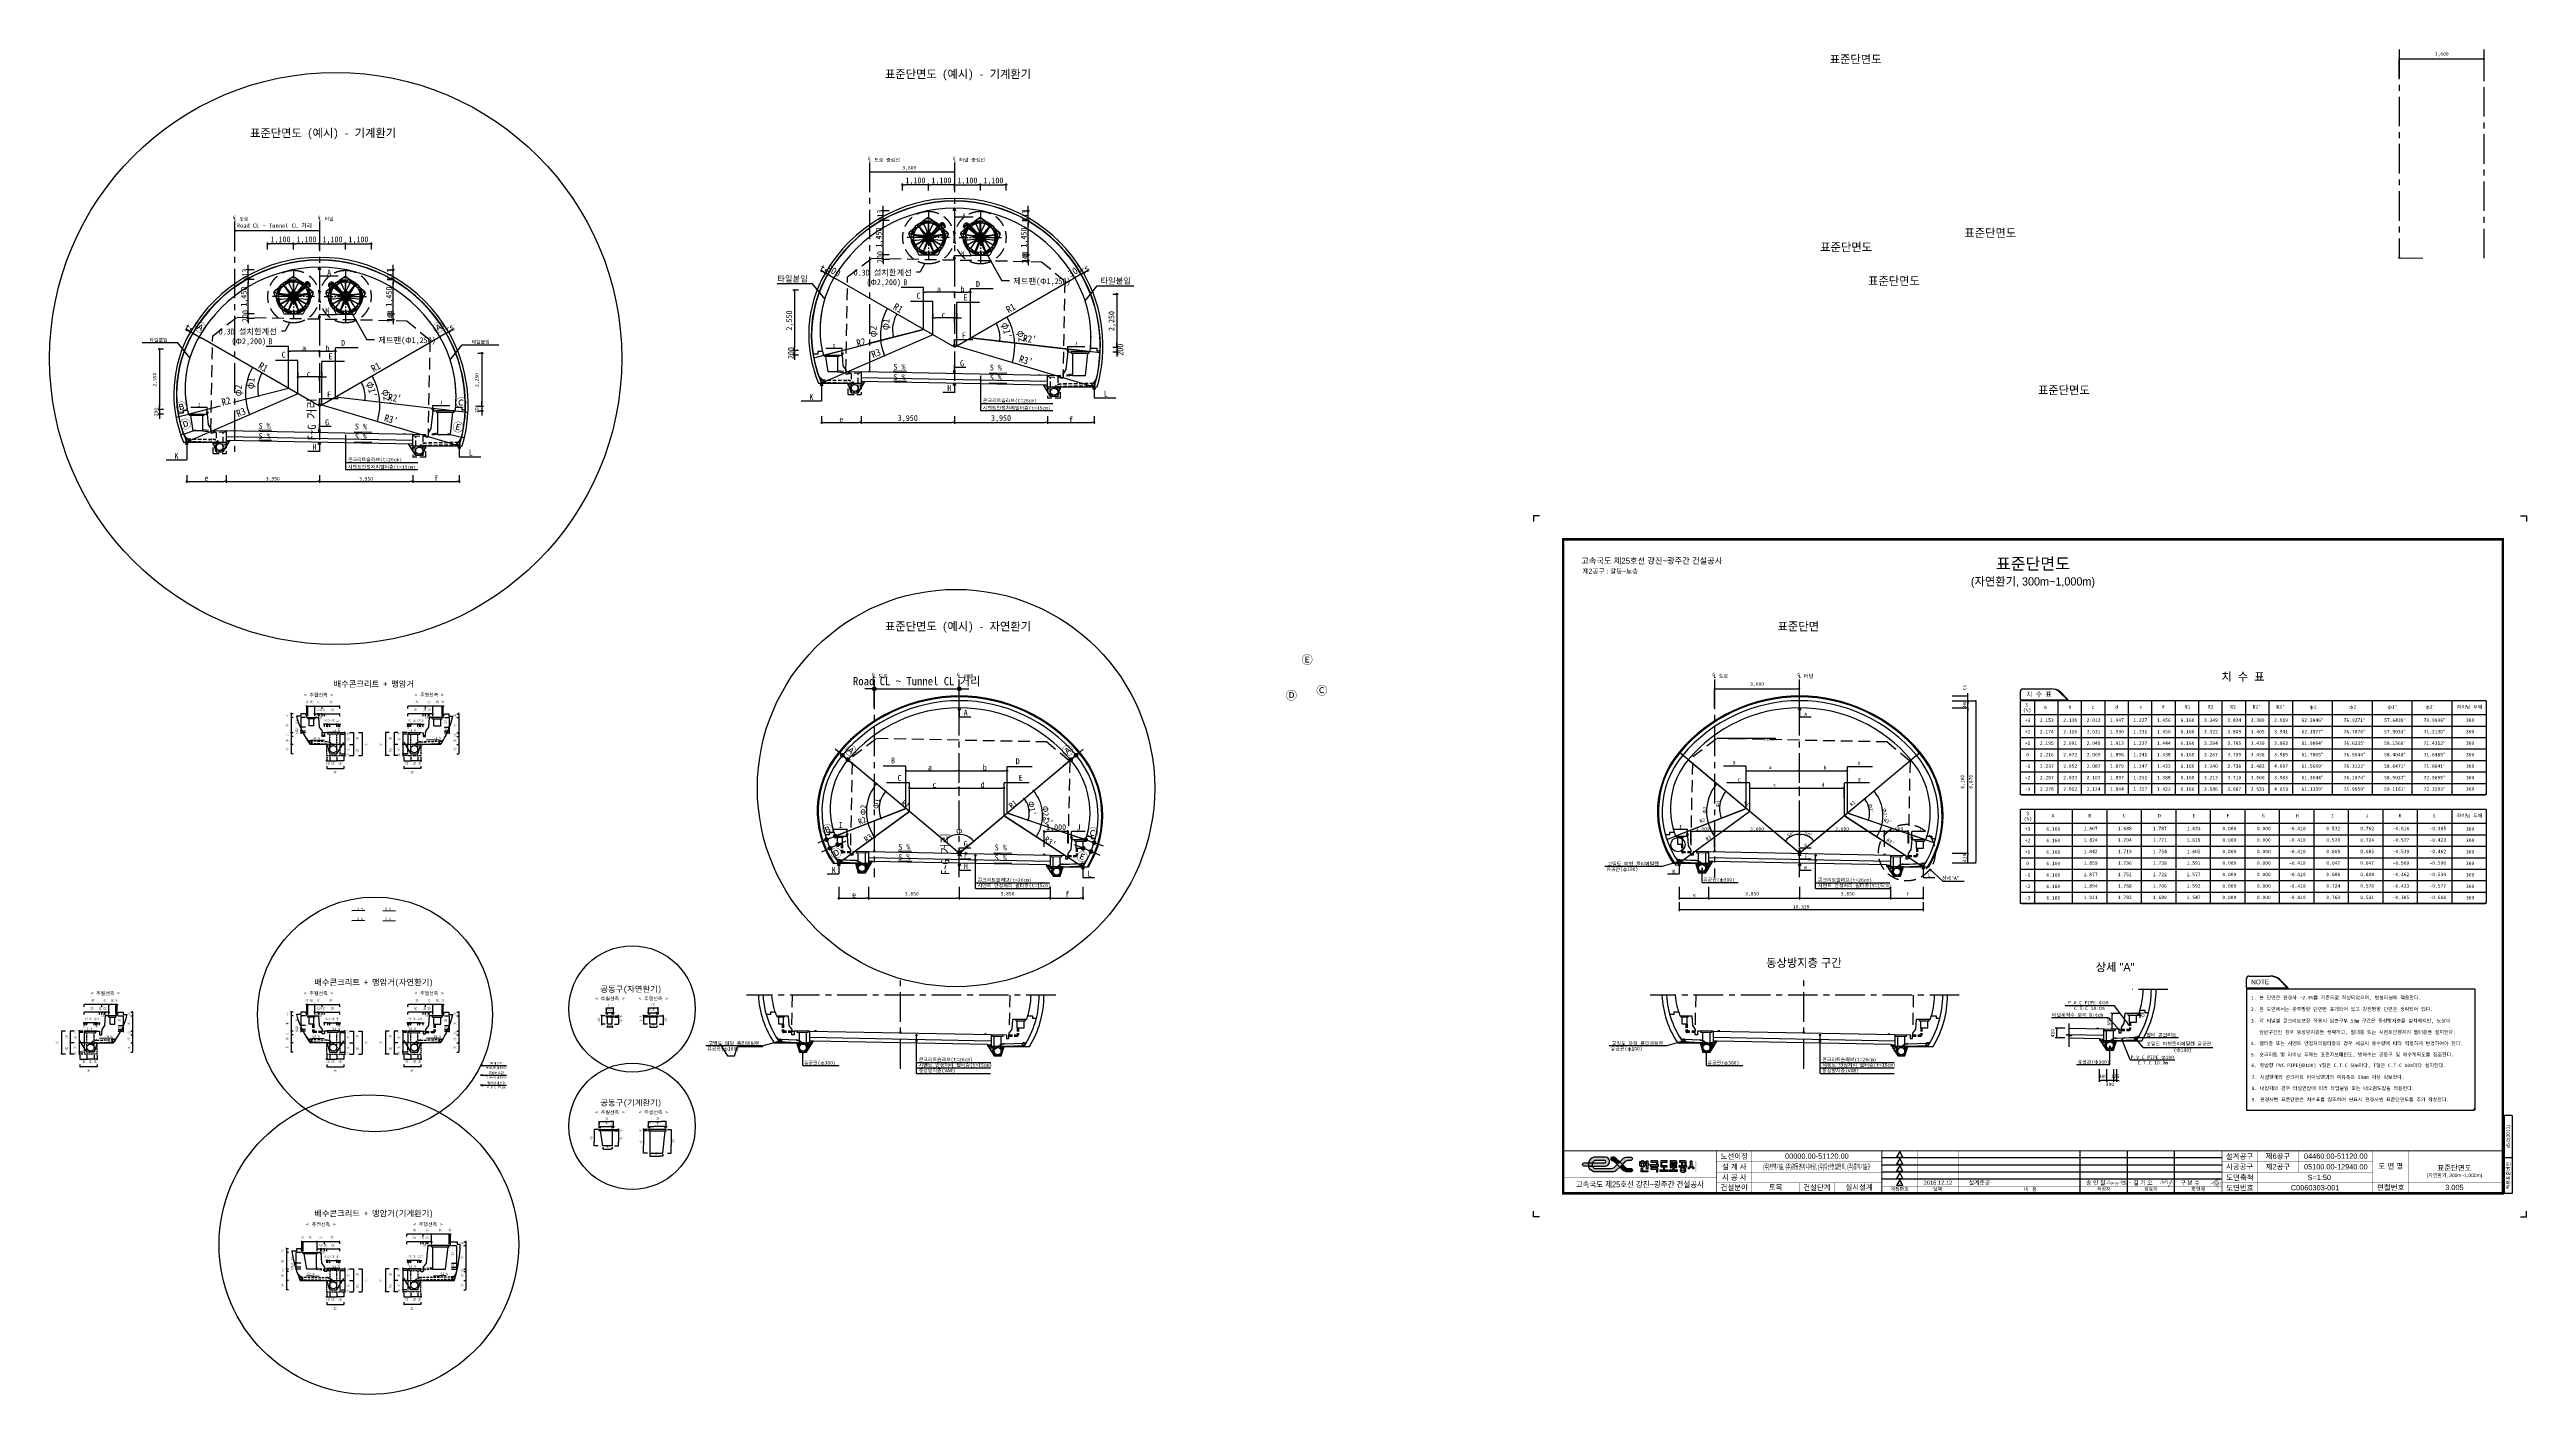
# Model space of a CAD drawing. Header units: millimetres. Extents: x -69382 to 174843, y -46375 to 101648.
# Drawn here: x -23457 to 81443, y -28069 to 28894 of the extents above; entities that cross this region are included whole.
import ezdxf
from ezdxf.enums import TextEntityAlignment as Align

# ---------------------------------------------------------------- set-up
doc = ezdxf.new("R2010")
doc.units = ezdxf.units.MM
doc.header["$LTSCALE"] = 1000
for name, pattern in [('A-CENTR01', [2, 1.25, -0.25, 0.25, -0.25]), ('A-DASHD01', [0.75, 0.5, -0.25]), ('A-HIDDN01', [0.375, 0.25, -0.125]), ('CENTER', [50.8, 31.75, -6.35, 6.35, -6.35]), ('CENTER2', [1.125, 0.75, -0.125, 0.125, -0.125]), ('HIDDEN', [0.375, 0.25, -0.125]), ('PHANTOM', [2.5, 1.25, -0.25, 0.25, -0.25, 0.25, -0.25])]:
    doc.linetypes.add(name, pattern=pattern)
for name, color, linetype in [('-길작업', 255, 'Continuous'), ('0-OTHR', 3, 'Continuous'), ('1', 3, 'Continuous'), ('2', 2, 'Continuous'), ('CEN', 1, 'CENTER'), ('CS-CNTL', 1, 'A-CENTR01'), ('CS-CONC', 4, 'Continuous'), ('CS-CONC-MAJR', 4, 'Continuous'), ('CS-CUTL', 1, 'A-CENTR01'), ('CS-DIML', 1, 'Continuous'), ('CS-EXCV', 3, 'A-DIGLN01'), ('CS-HATH', 1, 'Continuous'), ('CS-HIDL', 2, 'A-DASHD01'), ('CS-LEAL', 1, 'Continuous'), ('CS-LEAT', 3, 'Continuous'), ('CS-MISC', 3, 'Continuous'), ('CS-NOTE', 3, 'Continuous'), ('CS-PATT', 1, 'Continuous'), ('CS-STEL-MAJR', 4, 'Continuous'), ('CS-SYMB', 3, 'Continuous'), ('CS-TABL-LIN1', 4, 'Continuous'), ('CS-TABL-LIN2', 1, 'Continuous'), ('CS-TABL-TEX2', 3, 'Continuous'), ('CS-TEXT', 3, 'Continuous'), ('CST-01-02-02-G05-CS-CONC', 4, 'Continuous'), ('CST-01-02-02-G05-CS-EXCV', 3, 'CFZ008'), ('CST-01-02-02-G05-CS-MIS2', 2, 'Continuous'), ('CX-BORD', 3, 'Continuous'), ('CX-BORD-LIN1', 4, 'Continuous'), ('CX-BORD-LIN2', 3, 'Continuous'), ('CX-BORD-TEX2', 7, 'Continuous'), ('CX-BORD-TEX3', 6, 'Continuous'), ('CX-MISC', 2, 'Continuous'), ('CZ-HIDL', 2, 'A-DASHD01'), ('CZ-TEX1', 6, 'Continuous'), ('DIM1', 1, 'Continuous'), ('HID', 3, 'HIDDEN'), ('J', 4, 'Continuous'), ('MH-LEAT', 3, 'Continuous'), ('PHA', 6, 'PHANTOM'), ('SINE', 7, 'Continuous')]:
    doc.layers.add(name, color=color, linetype=linetype)
doc.styles.add('MtXpl_MS_PGothic', font='MS PGothic.ttf')
doc.styles.get("Standard").update_dxf_attribs({"font": 'txt.shx', "bigfont": 'whgtxt.shx'})
doc.styles.add('TB_TEXT', font='Dotum.ttf')
doc.styles.add('TB_WBTXT', font='Dotum.ttf')
doc.styles.add('TB_WMTXT', font='Dotum.ttf')
doc.styles.add('WBMTXT', font='DotumChe.ttf')
doc.styles.add('WGTXT', font='DotumChe.ttf')
doc.linetypes.add('A-DIGLN01', pattern='A,0.9,-0.2,[19,kscals.shx,S=0.1,R=180,X=0,Y=0],0.9', length=2)
doc.linetypes.add('CFZ008', pattern='A,0.9,-0.2,[106,KHCLINE.shx,S=0.00606,R=180,X=0,Y=0],0.9', length=2)
doc.dimstyles.new('DIM-01', dxfattribs={"dimscale": 100, "dimtxt": 3, "dimasz": 0.6, "dimexe": 0, "dimexo": 0, "dimgap": 1, "dimtad": 1, "dimdec": 0, "dimrnd": 0.001, "dimzin": 1, "dimdsep": 46, "dimlunit": 6, "dimtxsty": 'WGTXT', "dimblk": 'DOT', "dimcen": 0, "dimclrd": 1, "dimclre": 1, "dimclrt": 3, "dimadec": 4, "dimazin": 0, "dimtfac": 1, "dimtdec": 0, "dimtix": 1, "dimtmove": 2, "dimatfit": 3, "dimldrblk": 'DOT', "dimfxl": 1.5, "dimlwd": -1, "dimarcsym": 0})
doc.dimstyles.new('DIM-50(j)', dxfattribs={"dimscale": 50, "dimtxt": 3, "dimasz": 0.6, "dimexe": 1.25, "dimexo": 0, "dimgap": 1.25, "dimtad": 1, "dimdec": 0, "dimdsep": 46, "dimlunit": 6, "dimtxsty": 'WGTXT', "dimblk": 'CMRSPOS', "dimcen": 6.375, "dimclrd": 1, "dimclre": 1, "dimclrt": 3, "dimadec": 4, "dimazin": 0, "dimtfac": 1, "dimtdec": 0, "dimtix": 1, "dimtmove": 2, "dimatfit": 1, "dimldrblk": 'CMRSPOS', "dimfxl": 1.25, "dimtolj": 1, "dimtzin": 0, "dimarcsym": 0})
doc.dimstyles.new('DIM-LEADER', dxfattribs={"dimscale": 40, "dimtxt": 3, "dimasz": 3, "dimexe": 1.5, "dimexo": 0, "dimgap": 1, "dimtad": 1, "dimdec": 0, "dimrnd": 0.001, "dimzin": 1, "dimdsep": 46, "dimlunit": 6, "dimtxsty": 'WGTXT', "dimcen": 0, "dimclrd": 1, "dimclre": 1, "dimclrt": 3, "dimadec": 4, "dimazin": 0, "dimtfac": 1, "dimtdec": 0, "dimtix": 1, "dimtmove": 2, "dimatfit": 3, "dimfxl": 1.5, "dimlwd": -1, "dimarcsym": 0})
doc.dimstyles.get("Standard").update_dxf_attribs({"dimtxt": 0.18, "dimasz": 0.18, "dimexe": 0.18, "dimexo": 0.0625, "dimgap": 0.09, "dimtad": 0, "dimtih": 1, "dimtoh": 1, "dimdec": 4, "dimzin": 0, "dimdsep": 46, "dimtxsty": 'Standard', "dimcen": 0.09, "dimadec": 0, "dimazin": 0, "dimtfac": 1, "dimtdec": 4, "dimtofl": 0, "dimtmove": 0, "dimatfit": 3, "dimfxl": 1, "dimtolj": 1, "dimtzin": 0, "dimarcsym": 0})
doc.dimstyles.new('사본 STANDARD', dxfattribs={"dimtxt": 100, "dimasz": 0.18, "dimexe": 0.18, "dimexo": 0.0625, "dimgap": 0.09, "dimtad": 0, "dimtih": 1, "dimtoh": 1, "dimdec": 3, "dimlfac": 0.001, "dimzin": 0, "dimdsep": 46, "dimtxsty": 'TB_TEXT', "dimcen": 0.09, "dimclrd": 1, "dimclre": 1, "dimclrt": 2, "dimadec": 4, "dimazin": 0, "dimtfac": 1, "dimtdec": 3, "dimtofl": 0, "dimtmove": 0, "dimatfit": 3, "dimfxl": 1, "dimtolj": 1, "dimtzin": 0, "dimarcsym": 0})

# ---------------------------------------------------------------- blocks, each defined once
blk = doc.blocks.new('_Dot')
at = {"layer": 'DIM1'}
blk.add_line((0, 0), (-1, 0), dxfattribs=at)
at = {"layer": 'DIM1', "const_width": 0.5}
blk.add_lwpolyline([(-0.25, 0, 1), (0.25, 0, 1)], format="xyb", close=True, dxfattribs=at)
blk = doc.blocks.new('*D4')
at = {"layer": 'CS-DIML', "color": 1, "transparency": 16777216}
for p, q in [((64950, -11937), (65126, -11937)), ((64950, -11997), (65126, -11997)), ((65066, -11877), (65066, -11817)), ((65066, -11997), (65066, -11937)), ((65066, -12057), (65066, -12117))]:
    blk.add_line(p, q, dxfattribs=at)
at = {"layer": 'Defpoints', "color": 0, "transparency": 16777216}
for p in [(64775, -11937), (64775, -11997), (65066, -11937)]:
    blk.add_point(p, dxfattribs=at)
at = {"layer": 'CS-DIML', "color": 1, "transparency": 16777216, "xscale": 60, "yscale": 60, "zscale": 60}
for p, rotation in [((65066, -11937), 270), ((65066, -11997), 90)]:
    blk.add_blockref('_Dot', p, dxfattribs=dict(at, rotation=rotation))
at = {"layer": 'CS-DIML', "color": 3, "transparency": 16777216, "insert": (65194, -11967), "char_height": 150, "attachment_point": 5, "rotation": 90, "style": 'WGTXT'}
blk.add_mtext('\\A1;60', dxfattribs=at)
blk = doc.blocks.new('*D5')
at = {"layer": 'CS-DIML', "color": 1, "transparency": 16777216}
for p, q in [((64252, -11939), (63839, -11939)), ((63899, -12539), (63899, -11999)), ((64102, -12599), (63839, -12599))]:
    blk.add_line(p, q, dxfattribs=at)
at = {"layer": 'Defpoints', "color": 0, "transparency": 16777216}
for p in [(63899, -11939), (64427, -11939), (64277, -12599)]:
    blk.add_point(p, dxfattribs=at)
at = {"layer": 'CS-DIML', "color": 1, "transparency": 16777216, "xscale": 60, "yscale": 60, "zscale": 60}
for p, rotation in [((63899, -11939), 90), ((63899, -12599), 270)]:
    blk.add_blockref('_Dot', p, dxfattribs=dict(at, rotation=rotation))
at = {"layer": 'CS-DIML', "color": 3, "transparency": 16777216, "insert": (63756, -12269), "char_height": 150, "attachment_point": 5, "rotation": 90, "style": 'WGTXT'}
blk.add_mtext('\\A1;660', dxfattribs=at)
blk = doc.blocks.new('CXGLOGO-EX흑백')
h = blk.add_hatch(color=256)
h.paths.add_polyline_path([(12.6, 2.9), (13.9, 2.9, 0.130785), (14.2, 3, 0.568608), (14.2, 5.2, 0.139223), (14, 5.3), (11.4, 5.3, 0.198912), (7.9, 3.8), (6, 1.9), (7.8, 0), (9.3, 1.6, -0.198912)])
h.paths.add_polyline_path([(6, -1.8), (4.1, 0), (2.6, -1.5, -0.198912), (-0.7, -2.8), (-11.4, -2.8, -0.149968), (-12.2, -2.6, -0.149163), (-13.4, -1.1), (-16.1, -1.1, 0.278403), (-12.3, -5.1, 0.065939), (-11.9, -5.2), (0.6, -5.2, 0.198912), (3.9, -3.8)])
h.paths.add_polyline_path([(-16.1, 1.2), (-19.4, 1.2, 0.888889), (-19.4, -1.1), (-16.1, -1.1, -0.111111)])
h.paths.add_polyline_path([(-11.4, 2.9), (-4.7, 2.9, -0.057559), (-4.6, 2.9, -0.792918), (-4.6, 1.2, -0.057559), (-4.7, 1.2), (-13.4, 1.2, 0.193915), (-13.4, -1.1), (-4.7, -1.1, 1.071754), (-4.7, 5.3), (-11.9, 5.3, 0.065939), (-12.3, 5.2, 0.278403), (-16.1, 1.2), (-13.4, 1.2, -0.149163), (-12.2, 2.6, -0.149968)])
h = blk.add_hatch(color=256)
h.paths.add_polyline_path([(6, 1.9), (4.1, 0), (6, -1.8), (7.8, 0)])
h.paths.add_polyline_path([(-13.4, 1.2), (-16.1, 1.2, 0.111111), (-16.1, -1.1), (-13.4, -1.1, -0.193915)])
h = blk.add_hatch(color=256)
h.paths.add_polyline_path([(3.5, 4.3, 0.198912), (1.3, 5.3), (0.5, 5.3, 0.833808), (0.4, 2.9, -0.177326), (2.2, 2), (4.1, 0), (6, 1.9)])
h.paths.add_polyline_path([(9.7, -1.9), (7.8, 0), (6, -1.8), (7.9, -3.7, 0.198912), (11.4, -5.2), (13.9, -5.2, 0.129219), (14.2, -5.1, 0.604319), (14.1, -2.9, 0.11379), (13.9, -2.8), (12, -2.8, -0.198912)])
h = blk.add_hatch(color=256)
edge = h.paths.add_edge_path()
edge.add_line((55.9, 2.5), (56.9, 2.5))
edge.add_line((56.9, 2.5), (56.9, 0.1))
edge.add_arc((58.5, 0.1), 1.68, 180, 195.4084)
edge.add_arc((58.5, 0.1), 1.62, 195.4084, 211.407)
edge.add_arc((62.7, 2.7), 6.6, 211.407, 220.8846)
edge.add_arc((62.7, 2.6), 6.51, 220.8846, 230.4986)
edge.add_line((58.5, -2.4), (57.9, -3.2))
edge.add_arc((62.6, 2.5), 7.39, 221.3708, 230.5683, ccw=False)
edge.add_arc((62.9, 2.7), 7.69, 212.5284, 221.3728, ccw=False)
edge.add_arc((49.9, 2.7), 7.69, 318.6272, 327.4716, ccw=False)
edge.add_arc((50.1, 2.5), 7.39, 309.4317, 318.6292, ccw=False)
edge.add_line((54.8, -3.2), (54.2, -2.4))
edge.add_arc((50.2, 2.5), 6.42, 309.4355, 319.1813)
edge.add_arc((50, 2.7), 6.69, 319.1787, 328.5297)
edge.add_arc((54.3, 0.1), 1.61, 328.5765, 344.6082)
edge.add_arc((54.2, 0.1), 1.67, 344.5729, 360.0187)
edge.add_line((55.9, 0.1), (55.9, 2.5))
edge = h.paths.add_edge_path()
edge.add_arc((22.1, -0.1), 1.77, 0.3447, 51.8065, ccw=False)
edge.add_arc((22, 0), 1.86, 268.639, 358.4888, ccw=False)
edge.add_arc((21.9, 0), 1.86, 181.4953, 271.3769, ccw=False)
edge.add_arc((21.8, -0.1), 1.77, 128.1945, 179.6543, ccw=False)
edge.add_line((20.7, 1.3), (20, 1.3))
edge.add_line((20, 1.3), (20, 2.1))
edge.add_line((20, 2.1), (21.5, 2.1))
edge.add_line((21.5, 2.1), (21.5, 2.8))
edge.add_line((21.5, 2.8), (22.4, 2.8))
edge.add_line((22.4, 2.8), (22.4, 2.1))
edge.add_line((22.4, 2.1), (23.8, 2.1))
edge.add_line((23.8, 2.1), (23.8, 1.3))
edge.add_line((23.8, 1.3), (23.2, 1.3))
h.paths.add_polyline_path([(60.7, 0.2), (60.7, -0.6), (59.9, -0.6), (59.9, -5.2), (59, -5.2), (59, 2.5), (59.9, 2.5), (59.9, 0.2)])
edge = h.paths.add_edge_path()
edge.add_line((48.1, 2.5), (48.1, 1.7))
edge.add_line((48.1, 1.7), (51.9, 1.7))
edge.add_line((51.9, 1.7), (51.9, -0.9))
edge.add_line((51.9, -0.9), (50.4, -0.9))
edge.add_line((50.4, -0.9), (50.4, 0.7))
edge.add_line((50.4, 0.7), (49.5, 0.7))
edge.add_line((49.5, 0.7), (49.5, -0.9))
edge.add_line((49.5, -0.9), (47.6, -0.9))
edge.add_line((47.6, -0.9), (47.6, -1.6))
edge.add_line((47.6, -1.6), (53.3, -1.6))
edge.add_line((53.3, -1.6), (53.3, -0.9))
edge.add_line((53.3, -0.9), (52.8, -0.9))
edge.add_line((52.8, -0.9), (52.8, 2))
edge.add_arc((52.3, 2), 0.549, 360, 400.6008)
edge.add_arc((52.3, 2), 0.455, 40.6008, 89.6611)
edge.add_line((52.3, 2.5), (48.1, 2.5))
edge = h.paths.add_edge_path()
edge.add_line((41.4, 2.5), (41.4, 1.7))
edge.add_line((41.4, 1.7), (45.2, 1.7))
edge.add_line((45.2, 1.7), (45.2, 0.4))
edge.add_line((45.2, 0.4), (41.4, 0.4))
edge.add_line((41.4, 0.4), (41.4, -1.6))
edge.add_arc((42, -1.6), 0.549, 180, 220.6008)
edge.add_arc((41.9, -1.7), 0.455, 220.6008, 269.6611)
edge.add_line((41.9, -2.2), (43.3, -2.2))
edge.add_line((43.3, -2.2), (43.3, -4))
edge.add_line((43.3, -4), (40.9, -4))
edge.add_line((40.9, -4), (40.9, -4.7))
edge.add_line((40.9, -4.7), (46.6, -4.7))
edge.add_line((46.6, -4.7), (46.6, -4))
edge.add_line((46.6, -4), (44.3, -4))
edge.add_line((44.3, -4), (44.3, -2.2))
edge.add_line((44.3, -2.2), (46.2, -2.2))
edge.add_line((46.2, -2.2), (46.2, -1.4))
edge.add_line((46.2, -1.4), (42.4, -1.4))
edge.add_line((42.4, -1.4), (42.4, -0.3))
edge.add_line((42.4, -0.3), (46.2, -0.3))
edge.add_line((46.2, -0.3), (46.2, 2))
edge.add_arc((45.6, 2), 0.549, 360, 400.6008)
edge.add_arc((45.7, 2), 0.455, 40.6008, 89.6611)
edge.add_line((45.7, 2.5), (41.4, 2.5))
edge = h.paths.add_edge_path()
edge.add_line((39.5, 2.5), (34.8, 2.5))
edge.add_line((34.8, 2.5), (34.8, -1.1))
edge.add_arc((35.3, -1.1), 0.549, 180, 220.6008)
edge.add_arc((35.2, -1.2), 0.455, 220.6008, 269.6611)
edge.add_line((35.2, -1.6), (36.7, -1.6))
edge.add_line((36.7, -1.6), (36.7, -4))
edge.add_line((36.7, -4), (34.3, -4))
edge.add_line((34.3, -4), (34.3, -4.7))
edge.add_line((34.3, -4.7), (40, -4.7))
edge.add_line((40, -4.7), (40, -4))
edge.add_line((40, -4), (37.6, -4))
edge.add_line((37.6, -4), (37.6, -1.6))
edge.add_line((37.6, -1.6), (39.5, -1.6))
edge.add_line((39.5, -1.6), (39.5, -0.9))
edge.add_line((39.5, -0.9), (35.7, -0.9))
edge.add_line((35.7, -0.9), (35.7, 1.7))
edge.add_line((35.7, 1.7), (39.5, 1.7))
edge.add_line((39.5, 1.7), (39.5, 2.5))
edge = h.paths.add_edge_path()
edge.add_line((31.9, -5.2), (32.9, -5.2))
edge.add_line((32.9, -5.2), (32.9, -2.4))
edge.add_line((32.9, -2.4), (31, -2.4))
edge.add_line((31, -2.4), (31, -1.1))
edge.add_line((31, -1.1), (33.3, -1.1))
edge.add_line((33.3, -1.1), (33.3, -0.3))
edge.add_line((33.3, -0.3), (32.9, -0.3))
edge.add_line((32.9, -0.3), (32.9, 2))
edge.add_arc((32.3, 2), 0.549, 360, 400.6008)
edge.add_arc((32.4, 2), 0.455, 40.6008, 89.6611)
edge.add_line((32.4, 2.5), (27.9, 2.5))
edge.add_line((27.9, 2.5), (27.9, 1.7))
edge.add_line((27.9, 1.7), (31.9, 1.7))
edge.add_line((31.9, 1.7), (31.9, -0.3))
edge.add_line((31.9, -0.3), (27.4, -0.3))
edge.add_line((27.4, -0.3), (27.4, -1.1))
edge.add_line((27.4, -1.1), (30, -1.1))
edge.add_line((30, -1.1), (30, -2.4))
edge.add_line((30, -2.4), (27.9, -2.4))
edge.add_line((27.9, -2.4), (27.9, -3.2))
edge.add_line((27.9, -3.2), (31.9, -3.2))
edge.add_line((31.9, -3.2), (31.9, -5.2))
edge = h.paths.add_edge_path()
edge.add_line((25.7, -5.2), (21.5, -5.2))
edge.add_arc((21.5, -4.8), 0.449, 220.2619, 270, ccw=False)
edge.add_arc((21.6, -4.7), 0.558, 180.3389, 220.2619, ccw=False)
edge.add_arc((195.6, -3.7), 174.6, 179.6611, 180.3389, ccw=False)
edge.add_line((21, -2.7), (21.9, -2.7))
edge.add_line((21.9, -2.7), (21.9, -4.5))
edge.add_line((21.9, -4.5), (25.7, -4.5))
edge.add_line((25.7, -4.5), (25.7, -5.2))
edge = h.paths.add_edge_path(flags=16)
edge.add_ellipse((50.6, -3.8), major_axis=(-1.11, 0), ratio=0.86651, start_angle=0, end_angle=360)
edge = h.paths.add_edge_path()
edge.add_ellipse((50.6, -3.8), major_axis=(2.06, 0), ratio=0.842916, start_angle=0, end_angle=360, ccw=False)
h.paths.add_polyline_path([(26.5, 0.4), (26.5, -0.3), (25.7, -0.3), (25.7, -3.2), (24.7, -3.2), (24.7, 2.5), (25.7, 2.5), (25.7, 0.4)])
edge = h.paths.add_edge_path(flags=16)
edge.add_ellipse((21.9, -0.1), major_axis=(0, 1.22), ratio=0.776497, start_angle=0, end_angle=360, ccw=False)
for points in [[(-19.4, -1.1, -0.888889), (-19.4, 1.2), (-16.1, 1.2, 0.111111), (-16.1, -1.1)], [(-16.1, 1.2), (-13.4, 1.2, 0.193915), (-13.4, -1.1), (-16.1, -1.1, -0.111111)], [(6, -1.8), (3.9, -3.8, -0.198912), (0.6, -5.2), (-11.9, -5.2, -0.065939), (-12.3, -5.1, -0.278403), (-16.1, -1.1), (-13.4, -1.1, 0.149163), (-12.2, -2.6, 0.149968), (-11.4, -2.8), (-0.7, -2.8, 0.198912), (2.6, -1.5), (4.1, 0)], [(14.2, 3, -0.130785), (13.9, 2.9), (12.6, 2.9, 0.198912), (9.3, 1.6), (7.8, 0), (6, 1.9), (7.9, 3.8, -0.198912), (11.4, 5.3), (14, 5.3, -0.139223), (14.2, 5.2, -0.568608)], [(7.8, 0), (9.7, -1.9, 0.198912), (12, -2.8), (13.9, -2.8, -0.11379), (14.1, -2.9, -0.604319), (14.2, -5.1, -0.129219), (13.9, -5.2), (11.4, -5.2, -0.198912), (7.9, -3.7), (6, -1.8)]]:
    blk.add_lwpolyline(points, format="xyb", close=True)
for points in [[(-11.4, 2.9, 0.149968), (-12.2, 2.6, 0.149163), (-13.4, 1.2, 0.193915), (-13.4, -1.1), (-4.7, -1.1, 1.071754), (-4.7, 5.3), (-11.9, 5.3, 0.065939), (-12.3, 5.2, 0.278403), (-16.1, 1.2), (-13.4, 1.2), (-4.7, 1.2, 0.057559), (-4.6, 1.2, 0.792918), (-4.6, 2.9, 0.057559), (-4.7, 2.9), (-11.4, 2.9)], [(0.4, 2.9, -0.177326), (2.2, 2), (4.1, 0), (6, 1.9), (3.5, 4.3, 0.198912), (1.3, 5.3), (0.5, 5.3, 0.87142), (0.5, 2.9)], [(23.2, 1.3, -0.228396), (23.8, -0.1, -0.413446), (21.9, -1.9, -0.413609), (20, -0.1, -0.228387), (20.7, 1.3), (20, 1.3), (20, 2.1), (21.5, 2.1), (21.5, 2.8), (22.4, 2.8), (22.4, 2.1), (23.8, 2.1), (23.8, 1.3), (23.2, 1.3)], [(31.9, -5.2), (32.9, -5.2), (32.9, -2.4), (31, -2.4), (31, -1.1), (33.3, -1.1), (33.3, -0.3), (32.9, -0.3), (32.9, 2, 0.179031), (32.7, 2.3, 0.217397), (32.4, 2.5), (27.9, 2.5), (27.9, 1.7), (31.9, 1.7), (31.9, -0.3), (27.4, -0.3), (27.4, -1.1), (30, -1.1), (30, -2.4), (27.9, -2.4), (27.9, -3.2), (31.9, -3.2), (31.9, -5.2)], [(39.5, 2.5), (34.8, 2.5), (34.8, -1.1, 0.179031), (34.9, -1.5, 0.217397), (35.2, -1.6), (36.7, -1.6), (36.7, -4), (34.3, -4), (34.3, -4.7), (40, -4.7), (40, -4), (37.6, -4), (37.6, -1.6), (39.5, -1.6), (39.5, -0.9), (35.7, -0.9), (35.7, 1.7), (39.5, 1.7), (39.5, 2.5)], [(41.4, 2.5), (41.4, 1.7), (45.2, 1.7), (45.2, 0.4), (41.4, 0.4), (41.4, -1.6, 0.179031), (41.6, -2, 0.217397), (41.9, -2.2), (43.3, -2.2), (43.3, -4), (40.9, -4), (40.9, -4.7), (46.6, -4.7), (46.6, -4), (44.3, -4), (44.3, -2.2), (46.2, -2.2), (46.2, -1.4), (42.4, -1.4), (42.4, -0.3), (46.2, -0.3), (46.2, 2, 0.179031), (46, 2.3, 0.217397), (45.7, 2.5), (41.4, 2.5)], [(48.1, 2.5), (48.1, 1.7), (51.9, 1.7), (51.9, -0.9), (50.4, -0.9), (50.4, 0.7), (49.5, 0.7), (49.5, -0.9), (47.6, -0.9), (47.6, -1.6), (53.3, -1.6), (53.3, -0.9), (52.8, -0.9), (52.8, 2, 0.179031), (52.7, 2.3, 0.217397), (52.3, 2.5), (48.1, 2.5)], [(55.9, 2.5), (56.9, 2.5), (56.9, 0.1, 0.067333), (56.9, -0.4, 0.069921), (57.1, -0.8, 0.041378), (57.7, -1.6, 0.041974), (58.5, -2.4), (57.9, -3.2, -0.040153), (57.1, -2.4, -0.03861), (56.4, -1.5, -0.03861), (55.7, -2.4, -0.040153), (54.8, -3.2), (54.2, -2.4, 0.042549), (55, -1.6, 0.040824), (55.7, -0.8, 0.070066), (55.8, -0.4, 0.067497), (55.9, 0.1), (55.9, 2.5)], [(25.7, -5.2), (21.5, -5.2, -0.220496), (21.1, -5.1, -0.175981), (21, -4.7, -0.002958), (21, -2.7), (21.9, -2.7), (21.9, -4.5), (25.7, -4.5), (25.7, -5.2)]]:
    blk.add_lwpolyline(points, format="xyb")
blk.add_lwpolyline([(6, 1.9), (7.8, 0), (6, -1.8), (4.1, 0), (6, 1.9)])
blk.add_lwpolyline([(26.5, 0.4), (26.5, -0.3), (25.7, -0.3), (25.7, -3.2), (24.7, -3.2), (24.7, 2.5), (25.7, 2.5), (25.7, 0.4)], close=True)
at = {"extrusion": (0, 0, -1)}
blk.add_ellipse((21.9, -0.1), major_axis=(0, 1.22), ratio=0.776497, start_param=3.141593, end_param=9.424778, dxfattribs=at)
blk.add_ellipse((50.6, -3.8), major_axis=(2.06, 0), ratio=0.842916, dxfattribs=at)
blk.add_ellipse((50.6, -3.8), major_axis=(-1.11, 0), ratio=0.86651)
blk = doc.blocks.new('A$C2ED238F6')
at = {"layer": 'SINE', "const_width": 0.24}
for points in [[(7.1, 9.3), (2.6, 6), (2.1, 5.6), (1.4, 5.2), (0.1, 4.5), (1.5, 5.6), (3.4, 6.8), (5.9, 8.5), (7.9, 9.3), (9.3, 9.8), (10, 10), (10.5, 10.1), (10.9, 10.2), (11.1, 10.1), (11.1, 10), (11, 9.9), (10.8, 9.7), (10.4, 9.5), (9.7, 9.1), (9, 8.9)], [(6.2, 9), (6.4, 8.6), (6.6, 8.3), (6.5, 7.9), (6.4, 7.6), (6.1, 7.2), (5.7, 6.7), (5.3, 6.3), (4.9, 6), (4.4, 5.7), (3.9, 5.5), (3.6, 5.5), (3.6, 5.5), (3.3, 5.6), (3.2, 5.9), (3.2, 6.3), (3.5, 6.8), (3.9, 7.5), (4.2, 8), (4.7, 8.6), (5.7, 9.7), (6.8, 10.6), (7.5, 11), (8.1, 11), (8.4, 10.7), (8.6, 10.3), (8.5, 9.9), (8.1, 8.7), (7.5, 7.4), (7.4, 6.9), (6.2, 5.5), (5, 4.2), (7.8, 7.4), (8.2, 7.6), (8.3, 7.6), (8.6, 7.5), (8.6, 7.2), (8.5, 7), (8.1, 6.2), (7.9, 5.7), (7.3, 5), (6.4, 4), (7.1, 5.1), (7.6, 5.5), (8, 5.7), (8.2, 5.7), (8.5, 5.4), (8.5, 5), (8.5, 4.8), (8.4, 4.6), (8.2, 4.2), (7.9, 3.9), (7.5, 3.5), (7.1, 3.4), (7, 3.5), (7.4, 4.1), (7.8, 4.5), (8.3, 4.9), (8.9, 5.4), (9.3, 5.7), (9.9, 6), (10.1, 6), (10.4, 6), (10.6, 5.8), (10.7, 5.6), (10.7, 5.3), (10.7, 5.1), (10.6, 4.8), (10.5, 4.6), (10.4, 4.3), (10.2, 4), (10, 3.7), (9.6, 3.3), (9.1, 2.9), (8.4, 2.4), (8.1, 2.2), (7.4, 1.9), (6.9, 1.8), (6.5, 1.7), (6.1, 1.7), (5.5, 1.8), (5, 2.2), (4.5, 2.7), (4.2, 3.3), (4, 4.1), (3.9, 4.8), (3.9, 5.3), (3.8, 6), (4, 6.4), (4.2, 6.4), (4.6, 6), (4.9, 5.5), (5.3, 5), (5.5, 4.5), (5.9, 4), (6.6, 2.7), (7.3, 1.6), (8, 0.6), (8.4, 0.1)], [(8.2, 8.7), (6.2, 8.5), (6.2, 9)]]:
    blk.add_lwpolyline(points, dxfattribs=at)
blk = doc.blocks.new('A$C482318BE')
at = {"layer": 'CS-EXCV', "color": 7, "const_width": 40}
for points in [[(51, -1349), (530, -561), (444, -1109), (442, -1166), (460, -1192), (475, -1190), (574, -961)], [(507, -1316), (602, -1127), (769, -926), (803, -908), (769, -1046), (696, -1204), (671, -1249), (736, -1162), (769, -1135), (801, -1127), (840, -1123), (872, -1127), (891, -1103), (1022, -670), (1045, -644), (1077, -652), (1128, -764), (1120, -806), (1120, -873), (1128, -938), (1128, -973)], [(706, -461), (714, -475), (720, -916)], [(1251, -460), (1281, -540), (1319, -720), (1354, -941), (1365, -1157), (1375, -1353), (1410, -1594), (1437, -1786), (1448, -1838), (1496, -1890), (1534, -1876), (1860, -1246), (1957, -1003), (2030, -842), (2112, -608), (2099, -590), (2068, -611), (1888, -851), (1825, -942), (1743, -1039), (1685, -1141), (1651, -1211), (1656, -1252), (1708, -1258), (1825, -1234), (2138, -1101), (2241, -1065), (2705, -931), (2833, -877), (2916, -820), (2980, -811)]]:
    blk.add_lwpolyline(points, dxfattribs=at)
blk = doc.blocks.new('A$C72AE6952')
at = {"const_width": 0.2}
for points in [[(-1, -4.2), (-0.2, -3.8), (0.5, -3.3), (1, -2.8), (1.3, -2.2), (1.5, -1.6), (1.6, -1.1), (1.6, -0.8)], [(0.2, -3.5), (0.4, -3.8), (0.9, -3.8), (1.5, -3.7), (2.2, -3.6), (2.4, -3.5), (3.1, -3.3), (3.8, -3.1), (4.2, -3), (4.7, -2.9), (5.1, -3.1), (5.3, -3.3), (5.2, -3.6), (5.1, -4), (4.7, -4.3), (4.3, -4.5), (3.8, -4.5), (3.4, -4.4), (3.3, -4.2), (3.3, -3.7), (3.5, -3.3), (3.6, -3.2), (3.7, -3.6), (3.9, -3.8), (4.1, -4), (4.6, -3.9), (4.9, -3.7), (5.1, -3.5), (5.3, -3.3), (5.5, -3.1), (5.6, -3.1), (5.7, -3.4), (5.8, -3.9), (5.9, -4.1), (6.1, -3.8), (6.3, -3.4), (6.4, -3.1), (6.5, -3.2), (6.6, -3.6), (6.7, -3.8), (6.8, -4), (7.1, -3.9), (7.3, -3.8), (7.7, -3.5), (8, -3), (8.1, -2.6)], [(1.6, -1.1), (2.1, -2.1), (2.3, -2.8), (2.4, -3.5)], [(9, -3.4), (9.1, -3.9), (9.2, -4.6), (9.2, -5.2), (9.1, -5.8), (8.9, -5.9), (8.5, -6.1), (8.2, -6), (7.7, -5.8), (7.5, -5.4), (7.5, -5), (7.7, -4.7), (8, -4.5), (8.5, -4.2), (9.3, -3.7), (12.8, -2.4)], [(7.8, -3.2), (8, -3.5), (8.2, -3.7), (8.4, -3.7), (8.7, -3.6), (9, -3.4), (9, -3), (9.2, -2.7)], [(12, -1.3), (12.2, -1.3), (12.5, -1.5), (12.7, -1.8), (12.7, -2.2), (12.8, -2.4), (12.7, -2.8), (12.7, -3.2), (12.7, -3.5), (12.7, -3.7), (12.9, -3.8), (13.2, -3.7), (13.5, -3.3), (13.8, -2.6), (14, -2.2), (14.1, -1.9), (14, -1.5), (14, -1.4)], [(12.8, -2.4), (14.4, -1.9), (14.8, -1.8), (15.2, -1.6), (15.4, -1.6), (15.4, -1.7), (14.8, -2.3), (14.5, -2.8), (14.2, -3.1), (14.1, -3.3), (14.1, -3.4)], [(14.6, -2.6), (14.9, -2.9), (15, -3.2), (15.1, -3.1), (15.2, -2.6), (15.5, -2.3), (15.7, -2.1), (15.9, -2.3), (15.8, -2.6), (15.9, -2.9), (15.9, -3), (15.9, -3.2), (15.9, -3.4), (15.8, -3.6), (15.8, -3.7), (15.8, -3.8), (15.8, -3.9), (15.2, -4), (14.3, -4.3), (13.8, -4.4), (13.2, -4.7), (13.1, -4.9), (13.3, -5), (14, -5), (14.7, -4.9), (15.7, -4.7), (16.1, -4.6), (17.1, -4.4)], [(15.8, -3.9), (20.4, -3)], [(15.8, -3.9), (16.1, -4.6)]]:
    blk.add_lwpolyline(points, dxfattribs=at)
blk = doc.blocks.new('CXBLKA1-KECH-한국도로공사')
at = {"layer": 'CX-BORD-LIN1', "const_width": 2}
blk.add_lwpolyline([(821, 20), (25, 20), (25, 574), (821, 574)], close=True, dxfattribs=at)
at = {"layer": 'CX-BORD-LIN1'}
for points, const_width in [([(821, 56), (25, 56)], 0.6), ([(155, 20), (155, 56)], 0.6), ([(155, 20), (155, 56)], 0.6), ([(185, 20), (185, 56)], 0.3), ([(185, 20), (185, 56)], 0.3), ([(295, 20), (295, 56)], 0.6), ([(325, 20), (325, 56)], 0.3), ([(360, 20), (360, 56)], 0.3), ([(583, 20), (583, 56)], 0.6), ([(583, 20), (583, 56)], 0.6), ([(711, 20), (711, 56)], 0.3), ([(711, 20), (711, 56)], 0.3), ([(583, 26), (295, 26)], 0.2)]:
    blk.add_lwpolyline(points, dxfattribs=dict(at, const_width=const_width))
for points in [[(310.1, 55.5), (307.3, 50.7), (312.8, 50.7)], [(310.1, 49.5), (307.3, 44.7), (312.8, 44.7)], [(310.1, 43.5), (307.3, 38.7), (312.8, 38.7)], [(310.1, 37.5), (307.3, 32.7), (312.8, 32.7)], [(310.1, 31.5), (307.3, 26.7), (312.8, 26.7)]]:
    blk.add_lwpolyline(points, close=True, dxfattribs=at)
for points in [[(463, 20), (463, 56)], [(503, 20), (503, 56)], [(543, 20), (543, 56)]]:
    blk.add_lwpolyline(points, dxfattribs=at)
at = {"layer": 'CX-BORD-LIN2'}
for p, q in [((822, 86), (822, 20)), ((829, 86), (822, 86)), ((829, 86), (829, 20)), ((583, 50), (295, 50)), ((829, 50), (821, 50)), ((829, 20), (822, 20))]:
    blk.add_line(p, q, dxfattribs=at)
at = {"layer": 'CX-BORD-LIN2', "const_width": 0.3}
for points in [[(295, 47), (155, 47)], [(295, 47), (155, 47)], [(711, 47), (583, 47)], [(613, 20), (613, 56)], [(613, 20), (613, 56)], [(648, 38), (648, 56)], [(741, 20), (741, 56)], [(155, 33.5), (25, 33.5)], [(295, 38), (155, 38)], [(295, 38), (155, 38)], [(295, 29), (155, 29)], [(295, 29), (155, 29)], [(225, 20), (225, 29)], [(225, 20), (225, 29)], [(255, 20), (255, 29)], [(255, 20), (255, 29)], [(711, 38), (583, 38)], [(821, 29), (583, 29)]]:
    blk.add_lwpolyline(points, dxfattribs=at)
at = {"layer": 'CX-BORD-LIN2'}
for points in [[(583, 44), (295, 44)], [(583, 38), (295, 38)], [(583, 32), (295, 32)]]:
    blk.add_lwpolyline(points, dxfattribs=at)
at = {"layer": 'CX-MISC'}
for points in [[(5, 594), (0, 594), (0, 589)], [(836, 594), (841, 594), (841, 589)], [(5, 0), (0, 0), (0, 5)], [(836, 0), (841, 0), (841, 5)]]:
    blk.add_lwpolyline(points, dxfattribs=at)
blk.add_blockref('A$C72AE6952', (485.6, 32.2))
for name, p, xscale, yscale, zscale in [('A$C482318BE', (530.4, 34.8), 0.005000000000109139, 0.005000000000109139, 0.005000000000109139), ('A$C2ED238F6', (573.6, 24.3), 0.7800112628378884, 0.7800112628378884, 0.7800112628378884)]:
    blk.add_blockref(name, p, dxfattribs=dict(xscale=xscale, yscale=yscale, zscale=zscale))
at = {"layer": 'CX-MISC', "xscale": 1.200000000000045, "yscale": 1.200000000000045}
blk.add_blockref('CXGLOGO-EX흑백', (65.9, 44.4), dxfattribs=at)
at = {"layer": 'CX-BORD-LIN1', "style": 'TB_TEXT'}
for tag, height, p in [('TR_RNUM5', 3, (310.1, 52.6)), ('TR_RNUM4', 3, (310.1, 46.6)), ('TR_RNUM3', 3, (310.1, 40.6)), ('TR_RDAT5', 3.5, (342.5, 53)), ('TR_RDAT4', 3.5, (342.5, 47)), ('TR_RDAT3', 3.5, (342.5, 41)), ('TR_DGN5', 3.5, (476.1, 53)), ('TR_DGN4', 3.5, (476.1, 47)), ('TR_DGN3', 3.5, (476.1, 41)), ('TR_CHK5', 3.5, (516.1, 53)), ('TR_CHK4', 3.5, (516.1, 47)), ('TR_CHK3', 3.5, (516.1, 41)), ('TR_APP5', 3.5, (556.1, 53)), ('TR_APP4', 3.5, (556.1, 47)), ('TR_APP3', 3.5, (556.1, 41)), ('TR_RNUM2', 3, (310.1, 34.6)), ('TR_RNUM1', 3, (310.1, 28.6)), ('TR_RDAT2', 3.5, (342.5, 35)), ('TR_RDAT1', 3.5, (342.5, 29)), ('TR_DGN2', 3.5, (476.1, 35)), ('TR_DGN1', 3.5, (476.1, 29)), ('TR_CHK2', 3.5, (516.1, 35)), ('TR_CHK1', 3.5, (516.1, 29)), ('TR_APP2', 3.5, (556.1, 35)), ('TR_APP1', 3.5, (556.1, 29))]:
    blk.add_attdef(tag, text='', height=height, dxfattribs=at).set_placement(p, align=Align.MIDDLE_CENTER)
for tag, p in [('TR_RCON5', (367.3, 53)), ('TR_RCON4', (367.3, 47)), ('TR_RCON3', (367.3, 41)), ('TR_RCON2', (367.3, 35)), ('TR_RCON1', (367.3, 29))]:
    blk.add_attdef(tag, text='', height=3.5, dxfattribs=at).set_placement(p, align=Align.MIDDLE_LEFT)
at = {"layer": 'CX-BORD-LIN2', "style": 'TB_TEXT'}
blk.add_text('적용표준버전', height=3, rotation=90, dxfattribs=at).set_placement((825.5, 35), align=Align.MIDDLE_CENTER)
blk.add_attdef('TD_VERSION', text='', height=3, rotation=90, dxfattribs=at).set_placement((825.5, 68), align=Align.MIDDLE_CENTER)
at = {"layer": 'CX-BORD-TEX2', "style": 'TB_WMTXT'}
for tag, height, p in [('TB_CNAME', 5, (40.3, 551.8)), ('TB_CSCOP', 4, (41.6, 543.8))]:
    blk.add_attdef(tag, text='', height=height, dxfattribs=at).set_placement(p, align=Align.BOTTOM_LEFT)
at = {"layer": 'CX-BORD-TEX2', "style": 'TB_WBTXT'}
for tag, height, p in [('TB_MTITIL', 10, (423, 553.3)), ('TB_STITL', 7, (423, 538.3))]:
    blk.add_attdef(tag, text='', height=height, dxfattribs=at).set_placement(p, align=Align.MIDDLE_CENTER)
at = {"layer": 'CX-BORD-TEX3', "style": 'TB_TEXT'}
for s, height, p in [('노선이정', 4.5, (170, 51.5)), ('설 계 사', 4.5, (170, 42.6)), ('설계공구', 4.5, (598, 51.4)), ('시공공구', 4.5, (598, 42.7)), ('도 면 명', 4.5, (726, 43.2)), ('건설분야', 4.5, (170, 25.1)), ('시 공 사', 4.5, (170, 33.6)), ('건설단계', 4.5, (240, 25.1)), ('개정번호', 3, (310.1, 23.7)), ('날짜', 3, (342.5, 23.7)), ('내   용', 3, (420.5, 23.6)), ('작성자', 3, (483, 23.7)), ('검토자', 3, (523, 23.7)), ('확인자', 3, (563, 23.7)), ('도면축척', 4.5, (598.3, 33.5)), ('도면번호', 4.5, (598.3, 24.8)), ('편철번호', 4.5, (726, 25))]:
    blk.add_text(s, height=height, dxfattribs=at).set_placement(p, align=Align.MIDDLE)
for tag, height, p in [('TD_DCOMP', 4.5, (240, 42.6)), ('TD_LNDST', 4.5, (240, 51.5)), ('TD_DSECT', 4.5, (630.5, 51.5)), ('TD_CSECT', 4.5, (630.5, 42.5)), ('TD_DDIST', 4.5, (679.5, 51.5)), ('TD_CDIST', 4.5, (679.5, 42.5)), ('TD_DNAME_MAIN', 4.5, (780, 41.5)), ('TD_DNAME_TOP', 4.5, (780, 48)), ('TD_CNAME', 5, (90, 27.6)), ('TD_FIELD', 4.5, (205, 25.1)), ('TD_CCOMP', 4.5, (240, 33.6)), ('TD_CSTEP', 4.5, (275.7, 25.1)), ('TD_HSCAL', 4.5, (637.5, 33.5)), ('TD_DWGCODE', 4.5, (662, 24.8)), ('TD_VSCAL', 4.5, (686.5, 33.5)), ('TD_DWGNO', 4.5, (780, 25))]:
    blk.add_attdef(tag, text='', height=height, dxfattribs=at).set_placement(p, align=Align.MIDDLE_CENTER)
at = {"layer": 'CX-BORD-TEX3', "style": 'TB_TEXT', "width": 0.9}
blk.add_attdef('TD_DNAME_BOT', text='', height=3, dxfattribs=at).set_placement((780, 35.2), align=Align.MIDDLE_CENTER)
blk = doc.blocks.new('*D6')
at = {"color": 1, "linetype": 'ByBlock', "lineweight": -2, "transparency": 16777216}
for p, q in [((47057, 1014), (47057, 1818)), ((50657, 1014), (50657, 1818))]:
    blk.add_line(p, q, dxfattribs=at)
at = {"color": 1, "transparency": 16777216}
blk.add_line((47117, 1818), (50597, 1818), dxfattribs=at)
at = {"layer": 'Defpoints', "color": 0, "linetype": 'ByBlock', "transparency": 16777216}
for p in [(50657, 1818), (47057, 1014), (50657, 1014)]:
    blk.add_point(p, dxfattribs=at)
at = {"color": 1, "linetype": 'ByBlock', "transparency": 16777216, "xscale": 60, "yscale": 60, "zscale": 60, "rotation": 180}
blk.add_blockref('_Dot', (47057, 1818), dxfattribs=at)
at = {"color": 1, "linetype": 'ByBlock', "transparency": 16777216, "xscale": 60, "yscale": 60, "zscale": 60}
blk.add_blockref('_Dot', (50657, 1818), dxfattribs=at)
at = {"color": 3, "linetype": 'ByBlock', "transparency": 16777216, "insert": (48857, 2007), "char_height": 150, "attachment_point": 5, "style": 'WGTXT'}
blk.add_mtext('3,600', dxfattribs=at)
blk = doc.blocks.new('*D7')
at = {"layer": 'CS-DIML', "color": 1, "transparency": 16777216}
for p, q in [((54257, -4871), (54257, -4167)), ((55257, -4713), (55257, -4167)), ((55197, -4227), (54317, -4227))]:
    blk.add_line(p, q, dxfattribs=at)
at = {"layer": 'Defpoints', "color": 0, "transparency": 16777216}
for p in [(54257, -4227), (54257, -5046), (55257, -4888)]:
    blk.add_point(p, dxfattribs=at)
at = {"layer": 'CS-DIML', "color": 1, "transparency": 16777216, "xscale": 60, "yscale": 60, "zscale": 60, "rotation": 180}
blk.add_blockref('_Dot', (54257, -4227), dxfattribs=at)
at = {"layer": 'CS-DIML', "color": 1, "transparency": 16777216, "xscale": 60, "yscale": 60, "zscale": 60}
blk.add_blockref('_Dot', (55257, -4227), dxfattribs=at)
at = {"layer": 'CS-DIML', "color": 3, "transparency": 16777216, "insert": (54757, -4133), "char_height": 150, "attachment_point": 5, "style": 'WGTXT'}
blk.add_mtext('\\A1;1,000', dxfattribs=at)
blk = doc.blocks.new('*D8')
at = {"layer": 'CS-DIML', "color": 1, "transparency": 16777216}
for p, q in [((46057, -4713), (46057, -4167)), ((47057, -4713), (47057, -4167)), ((46997, -4227), (46117, -4227))]:
    blk.add_line(p, q, dxfattribs=at)
at = {"layer": 'Defpoints', "color": 0, "transparency": 16777216}
for p in [(46057, -4227), (46057, -4888), (47057, -4888)]:
    blk.add_point(p, dxfattribs=at)
at = {"layer": 'CS-DIML', "color": 1, "transparency": 16777216, "xscale": 60, "yscale": 60, "zscale": 60, "rotation": 180}
blk.add_blockref('_Dot', (46057, -4227), dxfattribs=at)
at = {"layer": 'CS-DIML', "color": 1, "transparency": 16777216, "xscale": 60, "yscale": 60, "zscale": 60}
blk.add_blockref('_Dot', (47057, -4227), dxfattribs=at)
at = {"layer": 'CS-DIML', "color": 3, "transparency": 16777216, "insert": (46557, -4133), "char_height": 150, "attachment_point": 5, "style": 'WGTXT'}
blk.add_mtext('\\A1;1,000', dxfattribs=at)
blk = doc.blocks.new('*D9')
at = {"layer": 'CS-DIML', "color": 1, "transparency": 16777216}
for p, q in [((50657, -4871), (50657, -4167)), ((54257, -4871), (54257, -4167)), ((54197, -4227), (50717, -4227))]:
    blk.add_line(p, q, dxfattribs=at)
at = {"layer": 'Defpoints', "color": 0, "transparency": 16777216}
for p in [(50657, -4227), (50657, -5046), (54257, -5046)]:
    blk.add_point(p, dxfattribs=at)
at = {"layer": 'CS-DIML', "color": 1, "transparency": 16777216, "xscale": 60, "yscale": 60, "zscale": 60, "rotation": 180}
blk.add_blockref('_Dot', (50657, -4227), dxfattribs=at)
at = {"layer": 'CS-DIML', "color": 1, "transparency": 16777216, "xscale": 60, "yscale": 60, "zscale": 60}
blk.add_blockref('_Dot', (54257, -4227), dxfattribs=at)
at = {"layer": 'CS-DIML', "color": 3, "transparency": 16777216, "insert": (52457, -4133), "char_height": 150, "attachment_point": 5, "style": 'WGTXT'}
blk.add_mtext('\\A1;3,600', dxfattribs=at)
blk = doc.blocks.new('*D10')
at = {"layer": 'CS-DIML', "color": 1, "transparency": 16777216}
for p, q in [((47057, -4871), (47057, -4167)), ((50657, -4713), (50657, -4167)), ((50597, -4227), (47117, -4227))]:
    blk.add_line(p, q, dxfattribs=at)
at = {"layer": 'Defpoints', "color": 0, "transparency": 16777216}
for p in [(47057, -4227), (47057, -5046), (50657, -4888)]:
    blk.add_point(p, dxfattribs=at)
at = {"layer": 'CS-DIML', "color": 1, "transparency": 16777216, "xscale": 60, "yscale": 60, "zscale": 60, "rotation": 180}
blk.add_blockref('_Dot', (47057, -4227), dxfattribs=at)
at = {"layer": 'CS-DIML', "color": 1, "transparency": 16777216, "xscale": 60, "yscale": 60, "zscale": 60}
blk.add_blockref('_Dot', (50657, -4227), dxfattribs=at)
at = {"layer": 'CS-DIML', "color": 3, "transparency": 16777216, "insert": (48857, -4133), "char_height": 150, "attachment_point": 5, "style": 'WGTXT'}
blk.add_mtext('\\A1;3,600', dxfattribs=at)
blk = doc.blocks.new('*D11')
at = {"layer": 'CS-DIML', "color": 1, "lineweight": -2, "transparency": 16777216}
for p, q in [((57120, 1314), (58120, 1314)), ((57120, -5556), (58120, -5556))]:
    blk.add_line(p, q, dxfattribs=at)
at = {"layer": 'CS-DIML', "color": 1, "transparency": 16777216}
blk.add_line((58120, 1254), (58120, -5496), dxfattribs=at)
at = {"layer": 'Defpoints', "color": 0, "transparency": 16777216}
for p in [(57120, 1314), (57120, -5556), (58120, -5556)]:
    blk.add_point(p, dxfattribs=at)
at = {"layer": 'CS-DIML', "color": 1, "transparency": 16777216, "xscale": 60, "yscale": 60, "zscale": 60}
for p, rotation in [((58120, 1314), 90), ((58120, -5556), 270)]:
    blk.add_blockref('_Dot', p, dxfattribs=dict(at, rotation=rotation))
at = {"layer": 'CS-DIML', "color": 3, "transparency": 16777216, "insert": (57930, -2121), "char_height": 150, "attachment_point": 5, "rotation": 90, "style": 'WGTXT'}
blk.add_mtext('6,870', dxfattribs=at)
blk = doc.blocks.new('*D31')
at = {"layer": 'CS-DIML', "color": 1, "transparency": 16777216}
blk.add_line((50611, -5107), (45984, -1225), dxfattribs=at)
at = {"layer": 'Defpoints', "color": 0, "linetype": 'ByBlock', "transparency": 16777216}
for p in [(45938, -1186), (45938, -1186), (50657, -5146)]:
    blk.add_point(p, dxfattribs=at)
at = {"layer": 'CS-DIML', "color": 1, "linetype": 'ByBlock', "transparency": 16777216, "xscale": 60, "yscale": 60, "zscale": 60}
for p, rotation in [((45938, -1186), 140.0000000000001), ((50657, -5146), 320.0000000000002)]:
    blk.add_blockref('_Dot', p, dxfattribs=dict(at, rotation=rotation))
at = {"layer": 'CS-DIML', "color": 3, "linetype": 'ByBlock', "transparency": 16777216, "insert": (48410, -3032), "char_height": 150, "attachment_point": 5, "rotation": 320, "style": 'WGTXT'}
blk.add_mtext('R1', dxfattribs=at)
blk = doc.blocks.new('*D32')
at = {"layer": 'CS-DIML', "color": 1, "transparency": 16777216}
blk.add_line((50703, -5107), (55330, -1225), dxfattribs=at)
at = {"layer": 'Defpoints', "color": 0, "linetype": 'ByBlock', "transparency": 16777216}
for p in [(55376, -1186), (55376, -1186), (50657, -5146)]:
    blk.add_point(p, dxfattribs=at)
at = {"layer": 'CS-DIML', "color": 1, "linetype": 'ByBlock', "transparency": 16777216, "xscale": 60, "yscale": 60, "zscale": 60}
for p, rotation in [((55376, -1186), 39.99999999999989), ((50657, -5146), 219.9999999999999)]:
    blk.add_blockref('_Dot', p, dxfattribs=dict(at, rotation=rotation))
at = {"layer": 'CS-DIML', "color": 3, "linetype": 'ByBlock', "transparency": 16777216, "insert": (52904, -3032), "char_height": 150, "attachment_point": 5, "rotation": 40, "style": 'WGTXT'}
blk.add_mtext('R1', dxfattribs=at)
blk = doc.blocks.new('*D12')
at = {"layer": 'CS-DIML', "color": 1, "transparency": 16777216}
blk.add_arc((52690, -3440), 934, 344.77807, 36.31821, dxfattribs=at)
at = {"layer": 'Defpoints', "color": 0, "transparency": 16777216}
for p in [(55376, -1186), (52690, -3440), (53624, -3428), (50657, -5146), (56007, -4576)]:
    blk.add_point(p, dxfattribs=at)
at = {"layer": 'CS-DIML', "color": 1, "transparency": 16777216, "xscale": 60, "yscale": 60, "zscale": 60}
for p, rotation in [((53405, -2840), 128.1591069550164), ((53574, -3742), 252.9371744443188)]:
    blk.add_blockref('_Dot', p, dxfattribs=dict(at, rotation=rotation))
at = {"layer": 'CS-DIML', "color": 3, "transparency": 16777216, "insert": (53686, -3254), "char_height": 150, "attachment_point": 5, "rotation": 280.54814, "style": 'WGTXT'}
blk.add_mtext("\\A1;Φ1'", dxfattribs=at)
blk = doc.blocks.new('*D13')
at = {"layer": 'CS-DIML', "color": 1, "transparency": 16777216}
blk.add_arc((50657, -5146), 799, 44.29889, 85.702, dxfattribs=at)
at = {"layer": 'Defpoints', "color": 0, "transparency": 16777216}
for p in [(50657, 1013), (55376, -1187), (50657, -5146), (50657, -5146), (51096, -4478)]:
    blk.add_point(p, dxfattribs=at)
at = {"layer": 'CS-DIML', "color": 1, "transparency": 16777216, "xscale": 60, "yscale": 60, "zscale": 60}
for p, rotation in [((50657, -4346), 177.8525574063545), ((51269, -4632), 312.1483400015067)]:
    blk.add_blockref('_Dot', p, dxfattribs=dict(at, rotation=rotation))
at = {"layer": 'CS-DIML', "color": 3, "transparency": 16777216, "insert": (51029, -4349), "char_height": 150, "attachment_point": 5, "rotation": 335.00045, "style": 'WGTXT'}
blk.add_mtext('\\A1;50°', dxfattribs=at)
blk = doc.blocks.new('*D14')
at = {"layer": 'CS-DIML', "color": 1, "transparency": 16777216}
blk.add_arc((52554, -3554), 1634, 329.11474, 37.89578, dxfattribs=at)
at = {"layer": 'Defpoints', "color": 0, "transparency": 16777216}
for p in [(55376, -1186), (52554, -3554), (54169, -3800), (50657, -5146), (55895, -5723)]:
    blk.add_point(p, dxfattribs=at)
at = {"layer": 'CS-DIML', "color": 1, "transparency": 16777216, "xscale": 60, "yscale": 60, "zscale": 60}
for p, rotation in [((53806, -2504), 128.9478923407501), ((53925, -4443), 238.0626354276151)]:
    blk.add_blockref('_Dot', p, dxfattribs=dict(at, rotation=rotation))
at = {"layer": 'CS-DIML', "color": 3, "transparency": 16777216, "insert": (54264, -3449), "char_height": 150, "attachment_point": 5, "rotation": 273.50526, "style": 'WGTXT'}
blk.add_mtext("\\A1;Φ2'", dxfattribs=at)
blk = doc.blocks.new('*D15')
at = {"layer": 'CS-DIML', "color": 1, "transparency": 16777216}
blk.add_arc((48400, -3252), 1131, 143.03956, 198.31487, dxfattribs=at)
at = {"layer": 'Defpoints', "color": 0, "transparency": 16777216}
for p in [(45555, -865), (47334, -2873), (48400, -3252), (45407, -4422), (50657, -5146)]:
    blk.add_point(p, dxfattribs=at)
at = {"layer": 'CS-DIML', "color": 1, "transparency": 16777216, "xscale": 60, "yscale": 60, "zscale": 60}
for p, rotation in [((47533, -2525), 51.51978226620335), ((47346, -3664), 289.8346560793074)]:
    blk.add_blockref('_Dot', p, dxfattribs=dict(at, rotation=rotation))
at = {"layer": 'CS-DIML', "color": 3, "transparency": 16777216, "insert": (47205, -3056), "char_height": 150, "attachment_point": 5, "rotation": 80.67722, "style": 'WGTXT'}
blk.add_mtext('\\A1;Φ1', dxfattribs=at)
blk = doc.blocks.new('*D16')
at = {"layer": 'CS-DIML', "color": 1, "transparency": 16777216}
blk.add_arc((48550, -3378), 1828, 141.88028, 214.30717, dxfattribs=at)
at = {"layer": 'Defpoints', "color": 0, "transparency": 16777216}
for p in [(45938, -1186), (46781, -2917), (48550, -3378), (50657, -5146), (45556, -5569)]:
    blk.add_point(p, dxfattribs=at)
at = {"layer": 'CS-DIML', "color": 1, "transparency": 16777216, "xscale": 60, "yscale": 60, "zscale": 60}
for p, rotation in [((47150, -2203), 50.94013956014758), ((47075, -4458), 305.2473103896639)]:
    blk.add_blockref('_Dot', p, dxfattribs=dict(at, rotation=rotation))
at = {"layer": 'CS-DIML', "color": 3, "transparency": 16777216, "insert": (46644, -3315), "char_height": 150, "attachment_point": 5, "rotation": 88.09372, "style": 'WGTXT'}
blk.add_mtext('\\A1;Φ2', dxfattribs=at)
blk = doc.blocks.new('*D17')
at = {"layer": 'CS-DIML', "color": 1, "transparency": 16777216}
blk.add_arc((50657, -5146), 800, 94.29688, 135.70622, dxfattribs=at)
at = {"layer": 'Defpoints', "color": 0, "transparency": 16777216}
for p in [(50657, 1014), (45938, -1187), (50428, -4380), (50657, -5146), (50657, -5146)]:
    blk.add_point(p, dxfattribs=at)
at = {"layer": 'CS-DIML', "color": 1, "transparency": 16777216, "xscale": 60, "yscale": 60, "zscale": 60}
for p, rotation in [((50044, -4632), 227.8562161900439), ((50657, -4346), 2.14688467275066)]:
    blk.add_blockref('_Dot', p, dxfattribs=dict(at, rotation=rotation))
at = {"layer": 'CS-DIML', "color": 3, "transparency": 16777216, "insert": (50285, -4349), "char_height": 150, "attachment_point": 5, "rotation": 25.00155, "style": 'WGTXT'}
blk.add_mtext('\\A1;50°', dxfattribs=at)
blk = doc.blocks.new('*D18')
at = {"layer": 'CS-DIML', "color": 1, "transparency": 16777216}
for p, q in [((50657, -2713), (50657, -2324)), ((50717, -2384), (52494, -2384)), ((52554, -2806), (52554, -2324))]:
    blk.add_line(p, q, dxfattribs=at)
at = {"layer": 'Defpoints', "color": 0, "transparency": 16777216}
for p in [(50657, -2888), (52554, -2384), (52554, -2981)]:
    blk.add_point(p, dxfattribs=at)
at = {"layer": 'CS-DIML', "color": 1, "transparency": 16777216, "xscale": 60, "yscale": 60, "zscale": 60, "rotation": 180}
blk.add_blockref('_Dot', (50657, -2384), dxfattribs=at)
at = {"layer": 'CS-DIML', "color": 1, "transparency": 16777216, "xscale": 60, "yscale": 60, "zscale": 60}
blk.add_blockref('_Dot', (52554, -2384), dxfattribs=at)
at = {"layer": 'CS-DIML', "color": 3, "transparency": 16777216, "insert": (51646, -2246), "char_height": 150, "attachment_point": 5, "style": 'WGTXT'}
blk.add_mtext('\\A1;d', dxfattribs=at)
blk = doc.blocks.new('*D19')
at = {"layer": 'CS-DIML', "color": 1, "transparency": 16777216}
for p, q in [((50657, -1982), (50657, -1593)), ((50717, -1653), (52630, -1653)), ((52690, -1993), (52690, -1593))]:
    blk.add_line(p, q, dxfattribs=at)
at = {"layer": 'Defpoints', "color": 0, "transparency": 16777216}
for p in [(52690, -1653), (50657, -2157), (52690, -2168)]:
    blk.add_point(p, dxfattribs=at)
at = {"layer": 'CS-DIML', "color": 1, "transparency": 16777216, "xscale": 60, "yscale": 60, "zscale": 60, "rotation": 180}
blk.add_blockref('_Dot', (50657, -1653), dxfattribs=at)
at = {"layer": 'CS-DIML', "color": 1, "transparency": 16777216, "xscale": 60, "yscale": 60, "zscale": 60}
blk.add_blockref('_Dot', (52690, -1653), dxfattribs=at)
at = {"layer": 'CS-DIML', "color": 3, "transparency": 16777216, "insert": (51741, -1519), "char_height": 150, "attachment_point": 5, "style": 'WGTXT'}
blk.add_mtext('\\A1;b', dxfattribs=at)
blk = doc.blocks.new('*D20')
at = {"layer": 'CS-LEAL', "color": 1, "transparency": 16777216}
for p, q in [((48550, -2806), (48550, -2324)), ((48610, -2384), (50597, -2384)), ((50657, -2713), (50657, -2324))]:
    blk.add_line(p, q, dxfattribs=at)
at = {"layer": 'Defpoints', "color": 0, "transparency": 16777216}
for p in [(48550, -2981), (50657, -2384), (50657, -2888)]:
    blk.add_point(p, dxfattribs=at)
at = {"layer": 'CS-LEAL', "color": 1, "transparency": 16777216, "xscale": 60, "yscale": 60, "zscale": 60, "rotation": 180}
blk.add_blockref('_Dot', (48550, -2384), dxfattribs=at)
at = {"layer": 'CS-LEAL', "color": 1, "transparency": 16777216, "xscale": 60, "yscale": 60, "zscale": 60}
blk.add_blockref('_Dot', (50657, -2384), dxfattribs=at)
at = {"layer": 'CS-LEAL', "color": 3, "transparency": 16777216, "insert": (49602, -2246), "char_height": 150, "attachment_point": 5, "style": 'WGTXT'}
blk.add_mtext('\\A1;c', dxfattribs=at)
blk = doc.blocks.new('*D21')
at = {"layer": 'CS-DIML', "color": 1, "transparency": 16777216}
for p, q in [((48400, -1993), (48400, -1593)), ((48460, -1653), (50597, -1653)), ((50657, -1982), (50657, -1593))]:
    blk.add_line(p, q, dxfattribs=at)
at = {"layer": 'Defpoints', "color": 0, "transparency": 16777216}
for p in [(50657, -1653), (48400, -2168), (50657, -2157)]:
    blk.add_point(p, dxfattribs=at)
at = {"layer": 'CS-DIML', "color": 1, "transparency": 16777216, "xscale": 60, "yscale": 60, "zscale": 60, "rotation": 180}
blk.add_blockref('_Dot', (48400, -1653), dxfattribs=at)
at = {"layer": 'CS-DIML', "color": 1, "transparency": 16777216, "xscale": 60, "yscale": 60, "zscale": 60}
blk.add_blockref('_Dot', (50657, -1653), dxfattribs=at)
at = {"layer": 'CS-DIML', "color": 3, "transparency": 16777216, "insert": (49414, -1508), "char_height": 150, "attachment_point": 5, "style": 'WGTXT'}
blk.add_mtext('\\A1;a', dxfattribs=at)
blk = doc.blocks.new('*D22')
at = {"layer": 'CS-DIML', "color": 1, "transparency": 16777216}
for p, q in [((46807, -6564), (46807, -7110)), ((46867, -7050), (50597, -7050)), ((50657, -6564), (50657, -7110))]:
    blk.add_line(p, q, dxfattribs=at)
at = {"layer": 'Defpoints', "color": 0, "transparency": 16777216}
for p in [(46807, -6389), (50657, -6389), (50657, -7050)]:
    blk.add_point(p, dxfattribs=at)
at = {"layer": 'CS-DIML', "color": 1, "transparency": 16777216, "xscale": 60, "yscale": 60, "zscale": 60, "rotation": 180}
blk.add_blockref('_Dot', (46807, -7050), dxfattribs=at)
at = {"layer": 'CS-DIML', "color": 1, "transparency": 16777216, "xscale": 60, "yscale": 60, "zscale": 60}
blk.add_blockref('_Dot', (50657, -7050), dxfattribs=at)
at = {"layer": 'CS-DIML', "color": 3, "transparency": 16777216, "insert": (48647, -6876), "char_height": 150, "attachment_point": 5, "style": 'WGTXT'}
blk.add_mtext('\\A1;3,850', dxfattribs=at)
blk = doc.blocks.new('*D23')
at = {"layer": 'CS-DIML', "color": 1, "transparency": 16777216}
for p, q in [((45556, -6564), (45556, -7110)), ((45616, -7050), (46747, -7050)), ((46807, -6564), (46807, -7110))]:
    blk.add_line(p, q, dxfattribs=at)
at = {"layer": 'Defpoints', "color": 0, "transparency": 16777216}
for p in [(45556, -6389), (46807, -6389), (46807, -7050)]:
    blk.add_point(p, dxfattribs=at)
at = {"layer": 'CS-DIML', "color": 1, "transparency": 16777216, "xscale": 60, "yscale": 60, "zscale": 60, "rotation": 180}
blk.add_blockref('_Dot', (45556, -7050), dxfattribs=at)
at = {"layer": 'CS-DIML', "color": 1, "transparency": 16777216, "xscale": 60, "yscale": 60, "zscale": 60}
blk.add_blockref('_Dot', (46807, -7050), dxfattribs=at)
at = {"layer": 'CS-DIML', "color": 3, "transparency": 16777216, "insert": (46203, -6904), "char_height": 150, "attachment_point": 5, "style": 'WGTXT'}
blk.add_mtext('\\A1;e', dxfattribs=at)
blk = doc.blocks.new('*D24')
at = {"layer": 'CS-DIML', "color": 1, "transparency": 16777216}
for p, q in [((50657, -6564), (50657, -7110)), ((50717, -7050), (54447, -7050)), ((54507, -6572), (54507, -7110))]:
    blk.add_line(p, q, dxfattribs=at)
at = {"layer": 'Defpoints', "color": 0, "transparency": 16777216}
for p in [(50657, -6389), (54507, -6397), (54507, -7050)]:
    blk.add_point(p, dxfattribs=at)
at = {"layer": 'CS-DIML', "color": 1, "transparency": 16777216, "xscale": 60, "yscale": 60, "zscale": 60, "rotation": 180}
blk.add_blockref('_Dot', (50657, -7050), dxfattribs=at)
at = {"layer": 'CS-DIML', "color": 1, "transparency": 16777216, "xscale": 60, "yscale": 60, "zscale": 60}
blk.add_blockref('_Dot', (54507, -7050), dxfattribs=at)
at = {"layer": 'CS-DIML', "color": 3, "transparency": 16777216, "insert": (52700, -6876), "char_height": 150, "attachment_point": 5, "style": 'WGTXT'}
blk.add_mtext('\\A1;3,850', dxfattribs=at)
blk = doc.blocks.new('*D25')
at = {"layer": 'CS-DIML', "color": 1, "transparency": 16777216}
for p, q in [((54507, -6572), (54507, -7110)), ((54567, -7050), (55835, -7050)), ((55895, -6572), (55895, -7110))]:
    blk.add_line(p, q, dxfattribs=at)
at = {"layer": 'Defpoints', "color": 0, "transparency": 16777216}
for p in [(54507, -6397), (55895, -6397), (55895, -7050)]:
    blk.add_point(p, dxfattribs=at)
at = {"layer": 'CS-DIML', "color": 1, "transparency": 16777216, "xscale": 60, "yscale": 60, "zscale": 60, "rotation": 180}
blk.add_blockref('_Dot', (54507, -7050), dxfattribs=at)
at = {"layer": 'CS-DIML', "color": 1, "transparency": 16777216, "xscale": 60, "yscale": 60, "zscale": 60}
blk.add_blockref('_Dot', (55895, -7050), dxfattribs=at)
at = {"layer": 'CS-DIML', "color": 3, "transparency": 16777216, "insert": (55231, -6876), "char_height": 150, "attachment_point": 5, "style": 'WGTXT'}
blk.add_mtext('\\A1;f', dxfattribs=at)
blk = doc.blocks.new('*D26')
at = {"layer": 'CS-DIML', "color": 1, "transparency": 16777216}
for p, q in [((45556, -7225), (45556, -7593)), ((55895, -7225), (55895, -7593)), ((45616, -7533), (55835, -7533))]:
    blk.add_line(p, q, dxfattribs=at)
at = {"layer": 'Defpoints', "color": 0, "transparency": 16777216}
for p in [(45556, -7050), (55895, -7050), (55895, -7533)]:
    blk.add_point(p, dxfattribs=at)
at = {"layer": 'CS-DIML', "color": 1, "transparency": 16777216, "xscale": 60, "yscale": 60, "zscale": 60, "rotation": 180}
blk.add_blockref('_Dot', (45556, -7533), dxfattribs=at)
at = {"layer": 'CS-DIML', "color": 1, "transparency": 16777216, "xscale": 60, "yscale": 60, "zscale": 60}
blk.add_blockref('_Dot', (55895, -7533), dxfattribs=at)
at = {"layer": 'CS-DIML', "color": 3, "transparency": 16777216, "insert": (50726, -7439), "char_height": 150, "attachment_point": 5, "style": 'WGTXT'}
blk.add_mtext('\\A1;10,339', dxfattribs=at)
blk = doc.blocks.new('*D27')
at = {"layer": 'CS-DIML', "color": 1, "lineweight": -2, "transparency": 16777216}
for p, q in [((57120, 1514), (57781, 1514)), ((57120, 1314), (57781, 1314))]:
    blk.add_line(p, q, dxfattribs=at)
at = {"layer": 'CS-DIML', "color": 1, "transparency": 16777216}
for p, q in [((57781, 1574), (57781, 1634)), ((57781, 1314), (57781, 1514)), ((57781, 1254), (57781, 1194))]:
    blk.add_line(p, q, dxfattribs=at)
at = {"layer": 'Defpoints', "color": 0, "transparency": 16777216}
for p in [(57120, 1514), (57120, 1314), (57781, 1514)]:
    blk.add_point(p, dxfattribs=at)
at = {"layer": 'CS-DIML', "color": 1, "transparency": 16777216, "xscale": 60, "yscale": 60, "zscale": 60}
for p, rotation in [((57781, 1514), 270), ((57781, 1314), 90)]:
    blk.add_blockref('_Dot', p, dxfattribs=dict(at, rotation=rotation))
at = {"layer": 'CS-DIML', "color": 3, "transparency": 16777216, "insert": (57643, 1869), "char_height": 150, "attachment_point": 5, "rotation": 90, "style": 'WGTXT'}
blk.add_mtext('ts', dxfattribs=at)
blk = doc.blocks.new('*D28')
at = {"layer": 'CS-DIML', "color": 1, "lineweight": -2, "transparency": 16777216}
for p, q in [((57120, 1314), (57781, 1314)), ((57120, 1014), (57781, 1014))]:
    blk.add_line(p, q, dxfattribs=at)
at = {"layer": 'CS-DIML', "color": 1, "transparency": 16777216}
for p, q in [((57781, 1374), (57781, 1434)), ((57781, 1014), (57781, 1314)), ((57781, 954), (57781, 894))]:
    blk.add_line(p, q, dxfattribs=at)
at = {"layer": 'Defpoints', "color": 0, "transparency": 16777216}
for p in [(57120, 1314), (57781, 1314), (57120, 1014)]:
    blk.add_point(p, dxfattribs=at)
at = {"layer": 'CS-DIML', "color": 1, "transparency": 16777216, "xscale": 60, "yscale": 60, "zscale": 60}
for p, rotation in [((57781, 1314), 270), ((57781, 1014), 90)]:
    blk.add_blockref('_Dot', p, dxfattribs=dict(at, rotation=rotation))
at = {"layer": 'CS-DIML', "color": 3, "transparency": 16777216, "insert": (57643, 1166), "char_height": 150, "attachment_point": 5, "rotation": 90, "style": 'WGTXT'}
blk.add_mtext('300', dxfattribs=at)
blk = doc.blocks.new('*D29')
at = {"layer": 'CS-DIML', "color": 1, "lineweight": -2, "transparency": 16777216}
for p, q in [((57120, -5146), (57781, -5146)), ((57120, -5556), (57781, -5556))]:
    blk.add_line(p, q, dxfattribs=at)
at = {"layer": 'CS-DIML', "color": 1, "transparency": 16777216}
blk.add_line((57781, -5496), (57781, -5206), dxfattribs=at)
at = {"layer": 'Defpoints', "color": 0, "transparency": 16777216}
for p in [(57120, -5146), (57781, -5146), (57120, -5556)]:
    blk.add_point(p, dxfattribs=at)
at = {"layer": 'CS-DIML', "color": 1, "transparency": 16777216, "xscale": 60, "yscale": 60, "zscale": 60}
for p, rotation in [((57781, -5146), 90), ((57781, -5556), 270)]:
    blk.add_blockref('_Dot', p, dxfattribs=dict(at, rotation=rotation))
at = {"layer": 'CS-DIML', "color": 3, "transparency": 16777216, "insert": (57643, -5342), "char_height": 150, "attachment_point": 5, "rotation": 90, "style": 'WGTXT'}
blk.add_mtext('410', dxfattribs=at)
blk = doc.blocks.new('*D30')
at = {"layer": 'CS-DIML', "color": 1, "lineweight": -2, "transparency": 16777216}
for p, q in [((57120, 1014), (57781, 1014)), ((57120, -5146), (57781, -5146))]:
    blk.add_line(p, q, dxfattribs=at)
at = {"layer": 'CS-DIML', "color": 1, "transparency": 16777216}
blk.add_line((57781, -5086), (57781, 954), dxfattribs=at)
at = {"layer": 'Defpoints', "color": 0, "transparency": 16777216}
for p in [(57120, 1014), (57781, 1014), (57120, -5146)]:
    blk.add_point(p, dxfattribs=at)
at = {"layer": 'CS-DIML', "color": 1, "transparency": 16777216, "xscale": 60, "yscale": 60, "zscale": 60}
for p, rotation in [((57781, 1014), 90), ((57781, -5146), 270)]:
    blk.add_blockref('_Dot', p, dxfattribs=dict(at, rotation=rotation))
at = {"layer": 'CS-DIML', "color": 3, "transparency": 16777216, "insert": (57576, -2122), "char_height": 150, "attachment_point": 5, "rotation": 90, "style": 'WGTXT'}
blk.add_mtext('6,160', dxfattribs=at)
blk = doc.blocks.new('*D33')
at = {"layer": 'CS-DIML', "color": 1, "transparency": 16777216}
for p, q in [((63952, -14286), (63952, -14832)), ((64077, -14286), (64077, -14832)), ((63892, -14772), (63832, -14772)), ((64077, -14772), (63952, -14772)), ((64137, -14772), (64197, -14772))]:
    blk.add_line(p, q, dxfattribs=at)
at = {"layer": 'Defpoints', "color": 0, "transparency": 16777216}
for p in [(63952, -14111), (64077, -14111), (63952, -14772)]:
    blk.add_point(p, dxfattribs=at)
at = {"layer": 'CS-DIML', "color": 1, "transparency": 16777216, "xscale": 60, "yscale": 60, "zscale": 60}
blk.add_blockref('_Dot', (63952, -14772), dxfattribs=at)
at = {"layer": 'CS-DIML', "color": 1, "transparency": 16777216, "xscale": 60, "yscale": 60, "zscale": 60, "rotation": 180}
blk.add_blockref('_Dot', (64077, -14772), dxfattribs=at)
at = {"layer": 'CS-DIML', "color": 3, "transparency": 16777216, "insert": (64026, -14598), "char_height": 150, "attachment_point": 5, "style": 'WGTXT'}
blk.add_mtext('\\A1;125', dxfattribs=at)
blk = doc.blocks.new('*D34')
at = {"layer": 'CS-DIML', "color": 1, "transparency": 16777216}
for p, q in [((63652, -14286), (63652, -14832)), ((63952, -14286), (63952, -14832)), ((63892, -14772), (63712, -14772))]:
    blk.add_line(p, q, dxfattribs=at)
at = {"layer": 'Defpoints', "color": 0, "transparency": 16777216}
for p in [(63652, -14111), (63952, -14111), (63652, -14772)]:
    blk.add_point(p, dxfattribs=at)
at = {"layer": 'CS-DIML', "color": 1, "transparency": 16777216, "xscale": 60, "yscale": 60, "zscale": 60, "rotation": 180}
blk.add_blockref('_Dot', (63652, -14772), dxfattribs=at)
at = {"layer": 'CS-DIML', "color": 1, "transparency": 16777216, "xscale": 60, "yscale": 60, "zscale": 60}
blk.add_blockref('_Dot', (63952, -14772), dxfattribs=at)
at = {"layer": 'CS-DIML', "color": 3, "transparency": 16777216, "insert": (63801, -14936), "char_height": 150, "attachment_point": 5, "style": 'WGTXT'}
blk.add_mtext('\\A1;300', dxfattribs=at)
blk = doc.blocks.new('*D35')
at = {"layer": 'CS-DIML', "color": 1, "transparency": 16777216}
for p, q in [((63352, -14286), (63352, -14832)), ((63652, -14286), (63652, -14832)), ((63592, -14772), (63412, -14772))]:
    blk.add_line(p, q, dxfattribs=at)
at = {"layer": 'Defpoints', "color": 0, "transparency": 16777216}
for p in [(63352, -14111), (63652, -14111), (63352, -14772)]:
    blk.add_point(p, dxfattribs=at)
at = {"layer": 'CS-DIML', "color": 1, "transparency": 16777216, "xscale": 60, "yscale": 60, "zscale": 60, "rotation": 180}
blk.add_blockref('_Dot', (63352, -14772), dxfattribs=at)
at = {"layer": 'CS-DIML', "color": 1, "transparency": 16777216, "xscale": 60, "yscale": 60, "zscale": 60}
blk.add_blockref('_Dot', (63652, -14772), dxfattribs=at)
at = {"layer": 'CS-DIML', "color": 3, "transparency": 16777216, "insert": (63501, -14598), "char_height": 150, "attachment_point": 5, "style": 'WGTXT'}
blk.add_mtext('\\A1;300', dxfattribs=at)
blk = doc.blocks.new('*D36')
at = {"layer": 'CS-DIML', "color": 1, "transparency": 16777216}
for p, q in [((61896, -12557), (61488, -12557)), ((61896, -12967), (61488, -12967)), ((61548, -12907), (61548, -12617))]:
    blk.add_line(p, q, dxfattribs=at)
at = {"layer": 'Defpoints', "color": 0, "transparency": 16777216}
for p in [(61548, -12557), (62071, -12557), (62071, -12967)]:
    blk.add_point(p, dxfattribs=at)
at = {"layer": 'CS-DIML', "color": 1, "transparency": 16777216, "xscale": 60, "yscale": 60, "zscale": 60}
for p, rotation in [((61548, -12557), 90), ((61548, -12967), 270)]:
    blk.add_blockref('_Dot', p, dxfattribs=dict(at, rotation=rotation))
at = {"layer": 'CS-DIML', "color": 3, "transparency": 16777216, "insert": (61380, -12763), "char_height": 150, "attachment_point": 5, "rotation": 90, "style": 'WGTXT'}
blk.add_mtext('\\A1;410', dxfattribs=at)
blk = doc.blocks.new('*D67')
at = {"color": 1, "linetype": 'ByBlock', "lineweight": -2, "transparency": 16777216}
for p, q in [((126, -11978), (126, -11689)), ((426, -11978), (426, -11689))]:
    blk.add_line(p, q, dxfattribs=at)
at = {"color": 1, "transparency": 16777216}
blk.add_line((146, -11689), (406, -11689), dxfattribs=at)
at = {"layer": 'Defpoints', "color": 0, "linetype": 'ByBlock', "transparency": 16777216}
for p in [(126, -12028), (426, -11689), (426, -12028)]:
    blk.add_point(p, dxfattribs=at)
at = {"color": 1, "linetype": 'ByBlock', "transparency": 16777216, "xscale": 20, "yscale": 20, "zscale": 20, "rotation": 180}
blk.add_blockref('_Dot', (126, -11689), dxfattribs=at)
at = {"color": 1, "linetype": 'ByBlock', "transparency": 16777216, "xscale": 20, "yscale": 20, "zscale": 20}
blk.add_blockref('_Dot', (426, -11689), dxfattribs=at)
at = {"color": 3, "linetype": 'ByBlock', "transparency": 16777216, "insert": (276, -11591), "char_height": 100, "attachment_point": 5, "style": 'WGTXT'}
blk.add_mtext('⑴', dxfattribs=at)
blk = doc.blocks.new('*D68')
at = {"color": 1, "transparency": 16777216}
for p, q in [((156, -12518), (136, -12518)), ((376, -12518), (176, -12518)), ((396, -12518), (416, -12518))]:
    blk.add_line(p, q, dxfattribs=at)
at = {"color": 1, "linetype": 'ByBlock', "lineweight": -2, "transparency": 16777216}
for p, q in [((176, -12438), (176, -12518)), ((376, -12438), (376, -12518))]:
    blk.add_line(p, q, dxfattribs=at)
at = {"layer": 'Defpoints', "color": 0, "linetype": 'ByBlock', "transparency": 16777216}
for p in [(176, -12388), (176, -12518), (376, -12388)]:
    blk.add_point(p, dxfattribs=at)
at = {"color": 1, "linetype": 'ByBlock', "transparency": 16777216, "xscale": 20, "yscale": 20, "zscale": 20}
blk.add_blockref('_Dot', (176, -12518), dxfattribs=at)
at = {"color": 1, "linetype": 'ByBlock', "transparency": 16777216, "xscale": 20, "yscale": 20, "zscale": 20, "rotation": 180}
blk.add_blockref('_Dot', (376, -12518), dxfattribs=at)
at = {"color": 3, "linetype": 'ByBlock', "transparency": 16777216, "insert": (276, -12422), "char_height": 100, "attachment_point": 5, "style": 'WGTXT'}
blk.add_mtext('④', dxfattribs=at)
blk = doc.blocks.new('*D69')
at = {"color": 1, "linetype": 'ByBlock', "lineweight": -2, "transparency": 16777216}
for p, q in [((476, -12028), (638, -12028)), ((476, -12088), (638, -12088))]:
    blk.add_line(p, q, dxfattribs=at)
at = {"color": 1, "transparency": 16777216}
for p, q in [((638, -12008), (638, -11988)), ((638, -12028), (638, -12088)), ((638, -12108), (638, -12128))]:
    blk.add_line(p, q, dxfattribs=at)
at = {"layer": 'Defpoints', "color": 0, "linetype": 'ByBlock', "transparency": 16777216}
for p in [(426, -12028), (426, -12088), (638, -12088)]:
    blk.add_point(p, dxfattribs=at)
at = {"color": 1, "linetype": 'ByBlock', "transparency": 16777216, "xscale": 20, "yscale": 20, "zscale": 20}
for p, rotation in [((638, -12028), 270), ((638, -12088), 90)]:
    blk.add_blockref('_Dot', p, dxfattribs=dict(at, rotation=rotation))
at = {"color": 3, "linetype": 'ByBlock', "transparency": 16777216, "insert": (743, -12058), "char_height": 100, "attachment_point": 5, "rotation": 90, "style": 'WGTXT'}
blk.add_mtext('①', dxfattribs=at)
blk = doc.blocks.new('*D70')
at = {"color": 1, "linetype": 'ByBlock', "lineweight": -2, "transparency": 16777216}
for p, q in [((476, -12088), (638, -12088)), ((476, -12388), (638, -12388))]:
    blk.add_line(p, q, dxfattribs=at)
at = {"color": 1, "transparency": 16777216}
blk.add_line((638, -12108), (638, -12368), dxfattribs=at)
at = {"layer": 'Defpoints', "color": 0, "linetype": 'ByBlock', "transparency": 16777216}
for p in [(426, -12088), (426, -12388), (638, -12388)]:
    blk.add_point(p, dxfattribs=at)
at = {"color": 1, "linetype": 'ByBlock', "transparency": 16777216, "xscale": 20, "yscale": 20, "zscale": 20}
for p, rotation in [((638, -12088), 90), ((638, -12388), 270)]:
    blk.add_blockref('_Dot', p, dxfattribs=dict(at, rotation=rotation))
at = {"color": 3, "linetype": 'ByBlock', "transparency": 16777216, "insert": (747, -12238), "char_height": 100, "attachment_point": 5, "rotation": 90, "style": 'WGTXT'}
blk.add_mtext('②', dxfattribs=at)
blk = doc.blocks.new('*D71')
at = {"color": 1, "transparency": 16777216}
for p, q in [((-86, -12008), (-86, -11988)), ((-86, -12028), (-86, -12388)), ((-86, -12408), (-86, -12428))]:
    blk.add_line(p, q, dxfattribs=at)
at = {"color": 1, "linetype": 'ByBlock', "lineweight": -2, "transparency": 16777216}
for p, q in [((76, -12028), (-86, -12028)), ((76, -12388), (-86, -12388))]:
    blk.add_line(p, q, dxfattribs=at)
at = {"layer": 'Defpoints', "color": 0, "linetype": 'ByBlock', "transparency": 16777216}
for p in [(-86, -12388), (126, -12028), (126, -12388)]:
    blk.add_point(p, dxfattribs=at)
at = {"color": 1, "linetype": 'ByBlock', "transparency": 16777216, "xscale": 20, "yscale": 20, "zscale": 20}
for p, rotation in [((-86, -12028), 270), ((-86, -12388), 90)]:
    blk.add_blockref('_Dot', p, dxfattribs=dict(at, rotation=rotation))
at = {"color": 3, "linetype": 'ByBlock', "transparency": 16777216, "insert": (-192, -12208), "char_height": 100, "attachment_point": 5, "rotation": 90, "style": 'WGTXT'}
blk.add_mtext('⑵', dxfattribs=at)
blk = doc.blocks.new('*D72')
at = {"color": 1, "transparency": 16777216}
for p, q in [((156, -11899), (136, -11899)), ((376, -11899), (176, -11899)), ((396, -11899), (416, -11899))]:
    blk.add_line(p, q, dxfattribs=at)
at = {"color": 1, "linetype": 'ByBlock', "lineweight": -2, "transparency": 16777216}
for p, q in [((176, -11978), (176, -11899)), ((376, -11978), (376, -11899))]:
    blk.add_line(p, q, dxfattribs=at)
at = {"layer": 'Defpoints', "color": 0, "linetype": 'ByBlock', "transparency": 16777216}
for p in [(176, -11899), (176, -12028), (376, -12028)]:
    blk.add_point(p, dxfattribs=at)
at = {"color": 1, "linetype": 'ByBlock', "transparency": 16777216, "xscale": 20, "yscale": 20, "zscale": 20}
blk.add_blockref('_Dot', (176, -11899), dxfattribs=at)
at = {"color": 1, "linetype": 'ByBlock', "transparency": 16777216, "xscale": 20, "yscale": 20, "zscale": 20, "rotation": 180}
blk.add_blockref('_Dot', (376, -11899), dxfattribs=at)
at = {"color": 3, "linetype": 'ByBlock', "transparency": 16777216, "insert": (276, -11775), "char_height": 100, "attachment_point": 5, "style": 'WGTXT'}
blk.add_mtext('②', dxfattribs=at)
blk = doc.blocks.new('*D73')
at = {"color": 1, "transparency": 16777216}
for p, q in [((106, -11899), (86, -11899)), ((126, -11899), (176, -11899)), ((196, -11899), (216, -11899))]:
    blk.add_line(p, q, dxfattribs=at)
at = {"color": 1, "linetype": 'ByBlock', "lineweight": -2, "transparency": 16777216}
for p, q in [((126, -11978), (126, -11899)), ((176, -11978), (176, -11899))]:
    blk.add_line(p, q, dxfattribs=at)
at = {"layer": 'Defpoints', "color": 0, "linetype": 'ByBlock', "transparency": 16777216}
for p in [(126, -12028), (176, -11899), (176, -12028)]:
    blk.add_point(p, dxfattribs=at)
at = {"color": 1, "linetype": 'ByBlock', "transparency": 16777216, "xscale": 20, "yscale": 20, "zscale": 20}
blk.add_blockref('_Dot', (126, -11899), dxfattribs=at)
at = {"color": 1, "linetype": 'ByBlock', "transparency": 16777216, "xscale": 20, "yscale": 20, "zscale": 20, "rotation": 180}
blk.add_blockref('_Dot', (176, -11899), dxfattribs=at)
at = {"color": 3, "linetype": 'ByBlock', "transparency": 16777216, "insert": (151, -11773), "char_height": 100, "attachment_point": 5, "style": 'WGTXT'}
blk.add_mtext('①', dxfattribs=at)
blk = doc.blocks.new('*D74')
at = {"color": 1, "transparency": 16777216}
for p, q in [((356, -11899), (336, -11899)), ((426, -11899), (376, -11899)), ((446, -11899), (466, -11899))]:
    blk.add_line(p, q, dxfattribs=at)
at = {"color": 1, "linetype": 'ByBlock', "lineweight": -2, "transparency": 16777216}
for p, q in [((376, -11978), (376, -11899)), ((426, -11978), (426, -11899))]:
    blk.add_line(p, q, dxfattribs=at)
at = {"layer": 'Defpoints', "color": 0, "linetype": 'ByBlock', "transparency": 16777216}
for p in [(376, -11899), (376, -12028), (426, -12028)]:
    blk.add_point(p, dxfattribs=at)
at = {"color": 1, "linetype": 'ByBlock', "transparency": 16777216, "xscale": 20, "yscale": 20, "zscale": 20}
blk.add_blockref('_Dot', (376, -11899), dxfattribs=at)
at = {"color": 1, "linetype": 'ByBlock', "transparency": 16777216, "xscale": 20, "yscale": 20, "zscale": 20, "rotation": 180}
blk.add_blockref('_Dot', (426, -11899), dxfattribs=at)
at = {"color": 3, "linetype": 'ByBlock', "transparency": 16777216, "insert": (401, -11773), "char_height": 100, "attachment_point": 5, "style": 'WGTXT'}
blk.add_mtext('③', dxfattribs=at)
blk = doc.blocks.new('*D75')
at = {"color": 1, "transparency": 16777216}
for p, q in [((1701, -12008), (1701, -11988)), ((1701, -12028), (1701, -12088)), ((1701, -12108), (1701, -12128))]:
    blk.add_line(p, q, dxfattribs=at)
at = {"color": 1, "linetype": 'ByBlock', "lineweight": -2, "transparency": 16777216}
for p, q in [((1864, -12028), (1701, -12028)), ((1864, -12088), (1701, -12088))]:
    blk.add_line(p, q, dxfattribs=at)
at = {"layer": 'Defpoints', "color": 0, "linetype": 'ByBlock', "transparency": 16777216}
for p in [(1701, -12088), (1914, -12028), (1914, -12088)]:
    blk.add_point(p, dxfattribs=at)
at = {"color": 1, "linetype": 'ByBlock', "transparency": 16777216, "xscale": 20, "yscale": 20, "zscale": 20}
for p, rotation in [((1701, -12028), 270), ((1701, -12088), 90)]:
    blk.add_blockref('_Dot', p, dxfattribs=dict(at, rotation=rotation))
at = {"color": 3, "linetype": 'ByBlock', "transparency": 16777216, "insert": (1596, -12058), "char_height": 100, "attachment_point": 5, "rotation": 90, "style": 'WGTXT'}
blk.add_mtext('①', dxfattribs=at)
blk = doc.blocks.new('*D76')
at = {"color": 1, "linetype": 'ByBlock', "lineweight": -2, "transparency": 16777216}
for p, q in [((1864, -12088), (1701, -12088)), ((1864, -12388), (1701, -12388))]:
    blk.add_line(p, q, dxfattribs=at)
at = {"color": 1, "transparency": 16777216}
blk.add_line((1701, -12108), (1701, -12368), dxfattribs=at)
at = {"layer": 'Defpoints', "color": 0, "linetype": 'ByBlock', "transparency": 16777216}
for p in [(1701, -12388), (1914, -12088), (1914, -12388)]:
    blk.add_point(p, dxfattribs=at)
at = {"color": 1, "linetype": 'ByBlock', "transparency": 16777216, "xscale": 20, "yscale": 20, "zscale": 20}
for p, rotation in [((1701, -12088), 90), ((1701, -12388), 270)]:
    blk.add_blockref('_Dot', p, dxfattribs=dict(at, rotation=rotation))
at = {"color": 3, "linetype": 'ByBlock', "transparency": 16777216, "insert": (1593, -12238), "char_height": 100, "attachment_point": 5, "rotation": 90, "style": 'WGTXT'}
blk.add_mtext('②', dxfattribs=at)
blk = doc.blocks.new('*D77')
at = {"color": 1, "linetype": 'ByBlock', "lineweight": -2, "transparency": 16777216}
for p, q in [((2364, -12028), (2526, -12028)), ((2364, -12388), (2526, -12388))]:
    blk.add_line(p, q, dxfattribs=at)
at = {"color": 1, "transparency": 16777216}
for p, q in [((2526, -12008), (2526, -11988)), ((2526, -12028), (2526, -12388)), ((2526, -12408), (2526, -12428))]:
    blk.add_line(p, q, dxfattribs=at)
at = {"layer": 'Defpoints', "color": 0, "linetype": 'ByBlock', "transparency": 16777216}
for p in [(2314, -12028), (2314, -12388), (2526, -12388)]:
    blk.add_point(p, dxfattribs=at)
at = {"color": 1, "linetype": 'ByBlock', "transparency": 16777216, "xscale": 20, "yscale": 20, "zscale": 20}
for p, rotation in [((2526, -12028), 270), ((2526, -12388), 90)]:
    blk.add_blockref('_Dot', p, dxfattribs=dict(at, rotation=rotation))
at = {"color": 3, "linetype": 'ByBlock', "transparency": 16777216, "insert": (2631, -12208), "char_height": 100, "attachment_point": 5, "rotation": 90, "style": 'WGTXT'}
blk.add_mtext('⑵', dxfattribs=at)
blk = doc.blocks.new('*D78')
at = {"color": 1, "linetype": 'ByBlock', "lineweight": -2, "transparency": 16777216}
for p, q in [((1964, -12438), (1964, -12518)), ((2264, -12438), (2264, -12518))]:
    blk.add_line(p, q, dxfattribs=at)
at = {"color": 1, "transparency": 16777216}
blk.add_line((1984, -12518), (2244, -12518), dxfattribs=at)
at = {"layer": 'Defpoints', "color": 0, "linetype": 'ByBlock', "transparency": 16777216}
for p in [(1964, -12388), (2264, -12388), (2264, -12518)]:
    blk.add_point(p, dxfattribs=at)
at = {"color": 1, "linetype": 'ByBlock', "transparency": 16777216, "xscale": 20, "yscale": 20, "zscale": 20, "rotation": 180}
blk.add_blockref('_Dot', (1964, -12518), dxfattribs=at)
at = {"color": 1, "linetype": 'ByBlock', "transparency": 16777216, "xscale": 20, "yscale": 20, "zscale": 20}
blk.add_blockref('_Dot', (2264, -12518), dxfattribs=at)
at = {"color": 3, "linetype": 'ByBlock', "transparency": 16777216, "insert": (2114, -12422), "char_height": 100, "attachment_point": 5, "style": 'WGTXT'}
blk.add_mtext('④', dxfattribs=at)
blk = doc.blocks.new('*D79')
at = {"color": 1, "linetype": 'ByBlock', "lineweight": -2, "transparency": 16777216}
for p, q in [((1914, -11978), (1914, -11689)), ((2314, -11978), (2314, -11689))]:
    blk.add_line(p, q, dxfattribs=at)
at = {"color": 1, "transparency": 16777216}
for p, q in [((1934, -11689), (1952, -11689)), ((2294, -11689), (2275, -11689))]:
    blk.add_line(p, q, dxfattribs=at)
at = {"layer": 'Defpoints', "color": 0, "linetype": 'ByBlock', "transparency": 16777216}
for p in [(1914, -11689), (1914, -12028), (2314, -12028)]:
    blk.add_point(p, dxfattribs=at)
at = {"color": 1, "linetype": 'ByBlock', "transparency": 16777216, "xscale": 20, "yscale": 20, "zscale": 20, "rotation": 180}
blk.add_blockref('_Dot', (1914, -11689), dxfattribs=at)
at = {"color": 1, "linetype": 'ByBlock', "transparency": 16777216, "xscale": 20, "yscale": 20, "zscale": 20}
blk.add_blockref('_Dot', (2314, -11689), dxfattribs=at)
at = {"color": 3, "linetype": 'ByBlock', "transparency": 16777216, "insert": (2114, -11577), "char_height": 100, "attachment_point": 5, "style": 'WGTXT'}
blk.add_mtext('⑴', dxfattribs=at)
blk = doc.blocks.new('*D80')
at = {"color": 1, "linetype": 'ByBlock', "lineweight": -2, "transparency": 16777216}
for p, q in [((1964, -11978), (1964, -11899)), ((2264, -11978), (2264, -11899))]:
    blk.add_line(p, q, dxfattribs=at)
at = {"color": 1, "transparency": 16777216}
blk.add_line((1984, -11899), (2244, -11899), dxfattribs=at)
at = {"layer": 'Defpoints', "color": 0, "linetype": 'ByBlock', "transparency": 16777216}
for p in [(1964, -12028), (2264, -11899), (2264, -12028)]:
    blk.add_point(p, dxfattribs=at)
at = {"color": 1, "linetype": 'ByBlock', "transparency": 16777216, "xscale": 20, "yscale": 20, "zscale": 20, "rotation": 180}
blk.add_blockref('_Dot', (1964, -11899), dxfattribs=at)
at = {"color": 1, "linetype": 'ByBlock', "transparency": 16777216, "xscale": 20, "yscale": 20, "zscale": 20}
blk.add_blockref('_Dot', (2264, -11899), dxfattribs=at)
at = {"color": 3, "linetype": 'ByBlock', "transparency": 16777216, "insert": (2114, -11775), "char_height": 100, "attachment_point": 5, "style": 'WGTXT'}
blk.add_mtext('②', dxfattribs=at)
blk = doc.blocks.new('*D81')
at = {"color": 1, "transparency": 16777216}
for p, q in [((2244, -11899), (2224, -11899)), ((2314, -11899), (2264, -11899)), ((2334, -11899), (2354, -11899))]:
    blk.add_line(p, q, dxfattribs=at)
at = {"color": 1, "linetype": 'ByBlock', "lineweight": -2, "transparency": 16777216}
for p, q in [((2264, -11978), (2264, -11899)), ((2314, -11978), (2314, -11899))]:
    blk.add_line(p, q, dxfattribs=at)
at = {"layer": 'Defpoints', "color": 0, "linetype": 'ByBlock', "transparency": 16777216}
for p in [(2264, -11899), (2264, -12028), (2314, -12028)]:
    blk.add_point(p, dxfattribs=at)
at = {"color": 1, "linetype": 'ByBlock', "transparency": 16777216, "xscale": 20, "yscale": 20, "zscale": 20}
blk.add_blockref('_Dot', (2264, -11899), dxfattribs=at)
at = {"color": 1, "linetype": 'ByBlock', "transparency": 16777216, "xscale": 20, "yscale": 20, "zscale": 20, "rotation": 180}
blk.add_blockref('_Dot', (2314, -11899), dxfattribs=at)
at = {"color": 3, "linetype": 'ByBlock', "transparency": 16777216, "insert": (2289, -11773), "char_height": 100, "attachment_point": 5, "style": 'WGTXT'}
blk.add_mtext('①', dxfattribs=at)
blk = doc.blocks.new('*D82')
at = {"color": 1, "transparency": 16777216}
for p, q in [((1894, -11899), (1874, -11899)), ((1914, -11899), (1964, -11899)), ((1984, -11899), (2004, -11899))]:
    blk.add_line(p, q, dxfattribs=at)
at = {"color": 1, "linetype": 'ByBlock', "lineweight": -2, "transparency": 16777216}
for p, q in [((1914, -11978), (1914, -11899)), ((1964, -11978), (1964, -11899))]:
    blk.add_line(p, q, dxfattribs=at)
at = {"layer": 'Defpoints', "color": 0, "linetype": 'ByBlock', "transparency": 16777216}
for p in [(1914, -12028), (1964, -11899), (1964, -12028)]:
    blk.add_point(p, dxfattribs=at)
at = {"color": 1, "linetype": 'ByBlock', "transparency": 16777216, "xscale": 20, "yscale": 20, "zscale": 20}
blk.add_blockref('_Dot', (1914, -11899), dxfattribs=at)
at = {"color": 1, "linetype": 'ByBlock', "transparency": 16777216, "xscale": 20, "yscale": 20, "zscale": 20, "rotation": 180}
blk.add_blockref('_Dot', (1964, -11899), dxfattribs=at)
at = {"color": 3, "linetype": 'ByBlock', "transparency": 16777216, "insert": (1939, -11773), "char_height": 100, "attachment_point": 5, "style": 'WGTXT'}
blk.add_mtext('③', dxfattribs=at)
blk = doc.blocks.new('*D83')
at = {"color": 1, "transparency": 16777216}
for p, q in [((-12587, -11556), (-12607, -11556)), ((-12567, -11556), (-12517, -11556)), ((-12497, -11556), (-12477, -11556))]:
    blk.add_line(p, q, dxfattribs=at)
at = {"color": 1, "linetype": 'ByBlock', "lineweight": -2, "transparency": 16777216}
for p, q in [((-12567, -11978), (-12567, -11556)), ((-12517, -11978), (-12517, -11556))]:
    blk.add_line(p, q, dxfattribs=at)
at = {"layer": 'Defpoints', "color": 0, "linetype": 'ByBlock', "transparency": 16777216}
for p in [(-12567, -12028), (-12517, -11556), (-12517, -12028)]:
    blk.add_point(p, dxfattribs=at)
at = {"color": 1, "linetype": 'ByBlock', "transparency": 16777216, "xscale": 20, "yscale": 20, "zscale": 20}
blk.add_blockref('_Dot', (-12567, -11556), dxfattribs=at)
at = {"color": 1, "linetype": 'ByBlock', "transparency": 16777216, "xscale": 20, "yscale": 20, "zscale": 20, "rotation": 180}
blk.add_blockref('_Dot', (-12517, -11556), dxfattribs=at)
at = {"color": 3, "linetype": 'ByBlock', "transparency": 16777216, "insert": (-12542, -11386), "char_height": 100, "attachment_point": 5, "style": 'WGTXT'}
blk.add_mtext('Ⓐ', dxfattribs=at)
blk = doc.blocks.new('*D84')
at = {"color": 1, "transparency": 16777216}
for p, q in [((-12537, -11556), (-12557, -11556)), ((-12517, -11556), (-12217, -11556)), ((-12197, -11556), (-12177, -11556))]:
    blk.add_line(p, q, dxfattribs=at)
at = {"color": 1, "linetype": 'ByBlock', "lineweight": -2, "transparency": 16777216}
for p, q in [((-12517, -11978), (-12517, -11556)), ((-12217, -11978), (-12217, -11556))]:
    blk.add_line(p, q, dxfattribs=at)
at = {"layer": 'Defpoints', "color": 0, "linetype": 'ByBlock', "transparency": 16777216}
for p in [(-12517, -12028), (-12217, -11556), (-12217, -12028)]:
    blk.add_point(p, dxfattribs=at)
at = {"color": 1, "linetype": 'ByBlock', "transparency": 16777216, "xscale": 20, "yscale": 20, "zscale": 20}
blk.add_blockref('_Dot', (-12517, -11556), dxfattribs=at)
at = {"color": 1, "linetype": 'ByBlock', "transparency": 16777216, "xscale": 20, "yscale": 20, "zscale": 20, "rotation": 180}
blk.add_blockref('_Dot', (-12217, -11556), dxfattribs=at)
at = {"color": 3, "linetype": 'ByBlock', "transparency": 16777216, "insert": (-12367, -11386), "char_height": 100, "attachment_point": 5, "style": 'WGTXT'}
blk.add_mtext('Ⓑ', dxfattribs=at)
blk = doc.blocks.new('*D86')
at = {"color": 1, "transparency": 16777216}
for p, q in [((-12087, -11878), (-12107, -11878)), ((-12067, -11878), (-12037, -11878)), ((-12017, -11878), (-11997, -11878))]:
    blk.add_line(p, q, dxfattribs=at)
at = {"color": 1, "linetype": 'ByBlock', "lineweight": -2, "transparency": 16777216}
for p, q in [((-12067, -11978), (-12067, -11878)), ((-12037, -11978), (-12037, -11878))]:
    blk.add_line(p, q, dxfattribs=at)
at = {"layer": 'Defpoints', "color": 0, "linetype": 'ByBlock', "transparency": 16777216}
for p in [(-12067, -12028), (-12037, -11878), (-12037, -12028)]:
    blk.add_point(p, dxfattribs=at)
at = {"color": 1, "linetype": 'ByBlock', "transparency": 16777216, "xscale": 20, "yscale": 20, "zscale": 20}
blk.add_blockref('_Dot', (-12067, -11878), dxfattribs=at)
at = {"color": 1, "linetype": 'ByBlock', "transparency": 16777216, "xscale": 20, "yscale": 20, "zscale": 20, "rotation": 180}
blk.add_blockref('_Dot', (-12037, -11878), dxfattribs=at)
at = {"color": 3, "linetype": 'ByBlock', "transparency": 16777216, "insert": (-12052, -11721), "char_height": 100, "attachment_point": 5, "style": 'WGTXT'}
blk.add_mtext('⑵', dxfattribs=at)
blk = doc.blocks.new('*D87')
at = {"color": 1, "transparency": 16777216}
for p, q in [((-12057, -11878), (-12077, -11878)), ((-12037, -11878), (-11917, -11878)), ((-11897, -11878), (-11877, -11878))]:
    blk.add_line(p, q, dxfattribs=at)
at = {"color": 1, "linetype": 'ByBlock', "lineweight": -2, "transparency": 16777216}
for p, q in [((-12037, -11978), (-12037, -11878)), ((-11917, -11978), (-11917, -11878))]:
    blk.add_line(p, q, dxfattribs=at)
at = {"layer": 'Defpoints', "color": 0, "linetype": 'ByBlock', "transparency": 16777216}
for p in [(-12037, -12028), (-11917, -11878), (-11917, -12028)]:
    blk.add_point(p, dxfattribs=at)
at = {"color": 1, "linetype": 'ByBlock', "transparency": 16777216, "xscale": 20, "yscale": 20, "zscale": 20}
blk.add_blockref('_Dot', (-12037, -11878), dxfattribs=at)
at = {"color": 1, "linetype": 'ByBlock', "transparency": 16777216, "xscale": 20, "yscale": 20, "zscale": 20, "rotation": 180}
blk.add_blockref('_Dot', (-11917, -11878), dxfattribs=at)
at = {"color": 3, "linetype": 'ByBlock', "transparency": 16777216, "insert": (-11977, -12028), "char_height": 100, "attachment_point": 5, "style": 'WGTXT'}
blk.add_mtext('⑶', dxfattribs=at)
blk = doc.blocks.new('*D88')
at = {"color": 1, "transparency": 16777216}
for p, q in [((-11937, -11878), (-11957, -11878)), ((-11917, -11878), (-11817, -11878)), ((-11797, -11878), (-11777, -11878))]:
    blk.add_line(p, q, dxfattribs=at)
at = {"color": 1, "linetype": 'ByBlock', "lineweight": -2, "transparency": 16777216}
for p, q in [((-11917, -11978), (-11917, -11878)), ((-11817, -11978), (-11817, -11878))]:
    blk.add_line(p, q, dxfattribs=at)
at = {"layer": 'Defpoints', "color": 0, "linetype": 'ByBlock', "transparency": 16777216}
for p in [(-11917, -12028), (-11817, -11878), (-11817, -12028)]:
    blk.add_point(p, dxfattribs=at)
at = {"color": 1, "linetype": 'ByBlock', "transparency": 16777216, "xscale": 20, "yscale": 20, "zscale": 20}
blk.add_blockref('_Dot', (-11917, -11878), dxfattribs=at)
at = {"color": 1, "linetype": 'ByBlock', "transparency": 16777216, "xscale": 20, "yscale": 20, "zscale": 20, "rotation": 180}
blk.add_blockref('_Dot', (-11817, -11878), dxfattribs=at)
at = {"color": 3, "linetype": 'ByBlock', "transparency": 16777216, "insert": (-11867, -11721), "char_height": 100, "attachment_point": 5, "style": 'WGTXT'}
blk.add_mtext('⑴', dxfattribs=at)
blk = doc.blocks.new('*D89')
at = {"color": 1, "linetype": 'ByBlock', "lineweight": -2, "transparency": 16777216}
for p, q in [((-11817, -11978), (-11817, -11878)), ((-11167, -11978), (-11167, -11878))]:
    blk.add_line(p, q, dxfattribs=at)
at = {"color": 1, "transparency": 16777216}
blk.add_line((-11797, -11878), (-11187, -11878), dxfattribs=at)
at = {"layer": 'Defpoints', "color": 0, "linetype": 'ByBlock', "transparency": 16777216}
for p in [(-11817, -12028), (-11167, -11878), (-11167, -12028)]:
    blk.add_point(p, dxfattribs=at)
at = {"color": 1, "linetype": 'ByBlock', "transparency": 16777216, "xscale": 20, "yscale": 20, "zscale": 20, "rotation": 180}
blk.add_blockref('_Dot', (-11817, -11878), dxfattribs=at)
at = {"color": 1, "linetype": 'ByBlock', "transparency": 16777216, "xscale": 20, "yscale": 20, "zscale": 20}
blk.add_blockref('_Dot', (-11167, -11878), dxfattribs=at)
at = {"color": 3, "linetype": 'ByBlock', "transparency": 16777216, "insert": (-11492, -11721), "char_height": 100, "attachment_point": 5, "style": 'WGTXT'}
blk.add_mtext('⑵', dxfattribs=at)
blk = doc.blocks.new('*D90')
at = {"color": 1, "transparency": 16777216}
for p, q in [((-12237, -11556), (-12257, -11556)), ((-12217, -11556), (-11917, -11556)), ((-11897, -11556), (-11877, -11556))]:
    blk.add_line(p, q, dxfattribs=at)
at = {"color": 1, "linetype": 'ByBlock', "lineweight": -2, "transparency": 16777216}
for p, q in [((-12217, -11656), (-12217, -11556)), ((-11917, -11656), (-11917, -11556))]:
    blk.add_line(p, q, dxfattribs=at)
at = {"layer": 'Defpoints', "color": 0, "linetype": 'ByBlock', "transparency": 16777216}
for p in [(-12217, -11706), (-11917, -11556), (-11917, -11706)]:
    blk.add_point(p, dxfattribs=at)
at = {"color": 1, "linetype": 'ByBlock', "transparency": 16777216, "xscale": 20, "yscale": 20, "zscale": 20}
blk.add_blockref('_Dot', (-12217, -11556), dxfattribs=at)
at = {"color": 1, "linetype": 'ByBlock', "transparency": 16777216, "xscale": 20, "yscale": 20, "zscale": 20, "rotation": 180}
blk.add_blockref('_Dot', (-11917, -11556), dxfattribs=at)
at = {"color": 3, "linetype": 'ByBlock', "transparency": 16777216, "insert": (-12067, -11386), "char_height": 100, "attachment_point": 5, "style": 'WGTXT'}
blk.add_mtext('Ⓒ', dxfattribs=at)
blk = doc.blocks.new('*D91')
at = {"color": 1, "linetype": 'ByBlock', "lineweight": -2, "transparency": 16777216}
for p, q in [((-11117, -12736), (-10955, -12736)), ((-11117, -13175), (-10955, -13175))]:
    blk.add_line(p, q, dxfattribs=at)
at = {"color": 1, "transparency": 16777216}
blk.add_line((-10955, -12756), (-10955, -13155), dxfattribs=at)
at = {"layer": 'Defpoints', "color": 0, "linetype": 'ByBlock', "transparency": 16777216}
for p in [(-11167, -12736), (-11167, -13175), (-10955, -13175)]:
    blk.add_point(p, dxfattribs=at)
at = {"color": 1, "linetype": 'ByBlock', "transparency": 16777216, "xscale": 20, "yscale": 20, "zscale": 20}
for p, rotation in [((-10955, -12736), 90), ((-10955, -13175), 270)]:
    blk.add_blockref('_Dot', p, dxfattribs=dict(at, rotation=rotation))
at = {"color": 3, "linetype": 'ByBlock', "transparency": 16777216, "insert": (-10795, -12956), "char_height": 100, "attachment_point": 5, "rotation": 90, "style": 'WGTXT'}
blk.add_mtext('②', dxfattribs=at)
blk = doc.blocks.new('*D94')
at = {"color": 1, "linetype": 'ByBlock', "lineweight": -2, "transparency": 16777216}
for p, q in [((-12617, -12028), (-12821, -12028)), ((-12617, -12438), (-12821, -12438))]:
    blk.add_line(p, q, dxfattribs=at)
at = {"color": 1, "transparency": 16777216}
blk.add_line((-12821, -12048), (-12821, -12418), dxfattribs=at)
at = {"layer": 'Defpoints', "color": 0, "linetype": 'ByBlock', "transparency": 16777216}
for p in [(-12821, -12438), (-12567, -12028), (-12567, -12438)]:
    blk.add_point(p, dxfattribs=at)
at = {"color": 1, "linetype": 'ByBlock', "transparency": 16777216, "xscale": 20, "yscale": 20, "zscale": 20}
for p, rotation in [((-12821, -12028), 90), ((-12821, -12438), 270)]:
    blk.add_blockref('_Dot', p, dxfattribs=dict(at, rotation=rotation))
at = {"color": 3, "linetype": 'ByBlock', "transparency": 16777216, "insert": (-12979, -12233), "char_height": 100, "attachment_point": 5, "rotation": 90, "style": 'WGTXT'}
blk.add_mtext('⑴', dxfattribs=at)
blk = doc.blocks.new('*D95')
at = {"color": 1, "transparency": 16777216}
for p, q in [((-12821, -12418), (-12821, -12398)), ((-12821, -12438), (-12821, -12613)), ((-12821, -12633), (-12821, -12653))]:
    blk.add_line(p, q, dxfattribs=at)
at = {"color": 1, "linetype": 'ByBlock', "lineweight": -2, "transparency": 16777216}
for p, q in [((-12617, -12438), (-12821, -12438)), ((-12617, -12613), (-12821, -12613))]:
    blk.add_line(p, q, dxfattribs=at)
at = {"layer": 'Defpoints', "color": 0, "linetype": 'ByBlock', "transparency": 16777216}
for p in [(-12567, -12438), (-12821, -12613), (-12567, -12613)]:
    blk.add_point(p, dxfattribs=at)
at = {"color": 1, "linetype": 'ByBlock', "transparency": 16777216, "xscale": 20, "yscale": 20, "zscale": 20}
for p, rotation in [((-12821, -12438), 270), ((-12821, -12613), 90)]:
    blk.add_blockref('_Dot', p, dxfattribs=dict(at, rotation=rotation))
at = {"color": 3, "linetype": 'ByBlock', "transparency": 16777216, "insert": (-12979, -12526), "char_height": 100, "attachment_point": 5, "rotation": 90, "style": 'WGTXT'}
blk.add_mtext('⑵', dxfattribs=at)
blk = doc.blocks.new('*D96')
at = {"color": 1, "transparency": 16777216}
for p, q in [((-12821, -12593), (-12821, -12573)), ((-12821, -12613), (-12821, -12688)), ((-12821, -12708), (-12821, -12728))]:
    blk.add_line(p, q, dxfattribs=at)
at = {"color": 1, "linetype": 'ByBlock', "lineweight": -2, "transparency": 16777216}
for p, q in [((-12617, -12613), (-12821, -12613)), ((-12617, -12688), (-12821, -12688))]:
    blk.add_line(p, q, dxfattribs=at)
at = {"layer": 'Defpoints', "color": 0, "linetype": 'ByBlock', "transparency": 16777216}
for p in [(-12821, -12688), (-12567, -12613), (-12567, -12688)]:
    blk.add_point(p, dxfattribs=at)
at = {"color": 1, "linetype": 'ByBlock', "transparency": 16777216, "xscale": 20, "yscale": 20, "zscale": 20}
for p, rotation in [((-12821, -12613), 270), ((-12821, -12688), 90)]:
    blk.add_blockref('_Dot', p, dxfattribs=dict(at, rotation=rotation))
at = {"color": 3, "linetype": 'ByBlock', "transparency": 16777216, "insert": (-12979, -12651), "char_height": 100, "attachment_point": 5, "rotation": 90, "style": 'WGTXT'}
blk.add_mtext('⑶', dxfattribs=at)
blk = doc.blocks.new('*D97')
at = {"color": 1, "transparency": 16777216}
for p, q in [((-13227, -11858), (-13227, -11838)), ((-13227, -11878), (-13227, -12028)), ((-13227, -12048), (-13227, -12068))]:
    blk.add_line(p, q, dxfattribs=at)
at = {"color": 1, "linetype": 'ByBlock', "lineweight": -2, "transparency": 16777216}
for p, q in [((-13143, -11878), (-13227, -11878)), ((-13143, -12028), (-13227, -12028))]:
    blk.add_line(p, q, dxfattribs=at)
at = {"layer": 'Defpoints', "color": 0, "linetype": 'ByBlock', "transparency": 16777216}
for p in [(-13227, -12028), (-13093, -11878), (-13093, -12028)]:
    blk.add_point(p, dxfattribs=at)
at = {"color": 1, "linetype": 'ByBlock', "transparency": 16777216, "xscale": 20, "yscale": 20, "zscale": 20}
for p, rotation in [((-13227, -11878), 270), ((-13227, -12028), 90)]:
    blk.add_blockref('_Dot', p, dxfattribs=dict(at, rotation=rotation))
at = {"color": 3, "linetype": 'ByBlock', "transparency": 16777216, "insert": (-13384, -11953), "char_height": 100, "attachment_point": 5, "rotation": 90, "style": 'WGTXT'}
blk.add_mtext('ⓐ', dxfattribs=at)
blk = doc.blocks.new('*D98')
at = {"color": 1, "linetype": 'ByBlock', "lineweight": -2, "transparency": 16777216}
for p, q in [((-13143, -12028), (-13227, -12028)), ((-13143, -12688), (-13227, -12688))]:
    blk.add_line(p, q, dxfattribs=at)
at = {"color": 1, "transparency": 16777216}
blk.add_line((-13227, -12048), (-13227, -12668), dxfattribs=at)
at = {"layer": 'Defpoints', "color": 0, "linetype": 'ByBlock', "transparency": 16777216}
for p in [(-13093, -12028), (-13227, -12688), (-13093, -12688)]:
    blk.add_point(p, dxfattribs=at)
at = {"color": 1, "linetype": 'ByBlock', "transparency": 16777216, "xscale": 20, "yscale": 20, "zscale": 20}
for p, rotation in [((-13227, -12028), 90), ((-13227, -12688), 270)]:
    blk.add_blockref('_Dot', p, dxfattribs=dict(at, rotation=rotation))
at = {"color": 3, "linetype": 'ByBlock', "transparency": 16777216, "insert": (-13384, -12358), "char_height": 100, "attachment_point": 5, "rotation": 90, "style": 'WGTXT'}
blk.add_mtext('ⓑ', dxfattribs=at)
blk = doc.blocks.new('*D99')
at = {"color": 1, "transparency": 16777216}
for p, q in [((-13227, -12668), (-13227, -12648)), ((-13227, -12688), (-13227, -12840)), ((-13227, -12860), (-13227, -12880))]:
    blk.add_line(p, q, dxfattribs=at)
at = {"color": 1, "linetype": 'ByBlock', "lineweight": -2, "transparency": 16777216}
for p, q in [((-13143, -12688), (-13227, -12688)), ((-13143, -12840), (-13227, -12840))]:
    blk.add_line(p, q, dxfattribs=at)
at = {"layer": 'Defpoints', "color": 0, "linetype": 'ByBlock', "transparency": 16777216}
for p in [(-13227, -12840), (-13093, -12688), (-13093, -12840)]:
    blk.add_point(p, dxfattribs=at)
at = {"color": 1, "linetype": 'ByBlock', "transparency": 16777216, "xscale": 20, "yscale": 20, "zscale": 20}
for p, rotation in [((-13227, -12688), 270), ((-13227, -12840), 90)]:
    blk.add_blockref('_Dot', p, dxfattribs=dict(at, rotation=rotation))
at = {"color": 3, "linetype": 'ByBlock', "transparency": 16777216, "insert": (-13384, -12764), "char_height": 100, "attachment_point": 5, "rotation": 90, "style": 'WGTXT'}
blk.add_mtext('ⓒ', dxfattribs=at)
blk = doc.blocks.new('*D100')
at = {"color": 1, "linetype": 'ByBlock', "lineweight": -2, "transparency": 16777216}
for p, q in [((-13143, -12840), (-13227, -12840)), ((-13143, -13175), (-13227, -13175))]:
    blk.add_line(p, q, dxfattribs=at)
at = {"color": 1, "transparency": 16777216}
blk.add_line((-13227, -12860), (-13227, -13155), dxfattribs=at)
at = {"layer": 'Defpoints', "color": 0, "linetype": 'ByBlock', "transparency": 16777216}
for p in [(-13227, -13175), (-13093, -12840), (-13093, -13175)]:
    blk.add_point(p, dxfattribs=at)
at = {"color": 1, "linetype": 'ByBlock', "transparency": 16777216, "xscale": 20, "yscale": 20, "zscale": 20}
for p, rotation in [((-13227, -12840), 90), ((-13227, -13175), 270)]:
    blk.add_blockref('_Dot', p, dxfattribs=dict(at, rotation=rotation))
at = {"color": 3, "linetype": 'ByBlock', "transparency": 16777216, "insert": (-13384, -13008), "char_height": 100, "attachment_point": 5, "rotation": 90, "style": 'WGTXT'}
blk.add_mtext('ⓓ', dxfattribs=at)
blk = doc.blocks.new('*D101')
at = {"color": 1, "transparency": 16777216}
for p, q in [((-11687, -12323), (-11707, -12323)), ((-11667, -12323), (-11592, -12323)), ((-11572, -12323), (-11552, -12323))]:
    blk.add_line(p, q, dxfattribs=at)
at = {"color": 1, "linetype": 'ByBlock', "lineweight": -2, "transparency": 16777216}
for p, q in [((-11667, -12423), (-11667, -12323)), ((-11592, -12423), (-11592, -12323))]:
    blk.add_line(p, q, dxfattribs=at)
at = {"layer": 'Defpoints', "color": 0, "linetype": 'ByBlock', "transparency": 16777216}
for p in [(-11667, -12473), (-11592, -12323), (-11592, -12473)]:
    blk.add_point(p, dxfattribs=at)
at = {"color": 1, "linetype": 'ByBlock', "transparency": 16777216, "xscale": 20, "yscale": 20, "zscale": 20}
blk.add_blockref('_Dot', (-11667, -12323), dxfattribs=at)
at = {"color": 1, "linetype": 'ByBlock', "transparency": 16777216, "xscale": 20, "yscale": 20, "zscale": 20, "rotation": 180}
blk.add_blockref('_Dot', (-11592, -12323), dxfattribs=at)
at = {"color": 3, "linetype": 'ByBlock', "transparency": 16777216, "insert": (-11630, -12165), "char_height": 100, "attachment_point": 5, "style": 'WGTXT'}
blk.add_mtext('②', dxfattribs=at)
blk = doc.blocks.new('*D102')
at = {"color": 1, "transparency": 16777216}
for p, q in [((-11612, -12323), (-11632, -12323)), ((-11592, -12323), (-11292, -12323)), ((-11272, -12323), (-11252, -12323))]:
    blk.add_line(p, q, dxfattribs=at)
at = {"color": 1, "linetype": 'ByBlock', "lineweight": -2, "transparency": 16777216}
for p, q in [((-11592, -12423), (-11592, -12323)), ((-11292, -12423), (-11292, -12323))]:
    blk.add_line(p, q, dxfattribs=at)
at = {"layer": 'Defpoints', "color": 0, "linetype": 'ByBlock', "transparency": 16777216}
for p in [(-11592, -12473), (-11292, -12323), (-11292, -12473)]:
    blk.add_point(p, dxfattribs=at)
at = {"color": 1, "linetype": 'ByBlock', "transparency": 16777216, "xscale": 20, "yscale": 20, "zscale": 20}
blk.add_blockref('_Dot', (-11592, -12323), dxfattribs=at)
at = {"color": 1, "linetype": 'ByBlock', "transparency": 16777216, "xscale": 20, "yscale": 20, "zscale": 20, "rotation": 180}
blk.add_blockref('_Dot', (-11292, -12323), dxfattribs=at)
at = {"color": 3, "linetype": 'ByBlock', "transparency": 16777216, "insert": (-11442, -12165), "char_height": 100, "attachment_point": 5, "style": 'WGTXT'}
blk.add_mtext('③', dxfattribs=at)
blk = doc.blocks.new('*D103')
at = {"color": 1, "transparency": 16777216}
for p, q in [((-11312, -12323), (-11332, -12323)), ((-11292, -12323), (-11217, -12323)), ((-11197, -12323), (-11177, -12323))]:
    blk.add_line(p, q, dxfattribs=at)
at = {"color": 1, "linetype": 'ByBlock', "lineweight": -2, "transparency": 16777216}
for p, q in [((-11292, -12423), (-11292, -12323)), ((-11217, -12423), (-11217, -12323))]:
    blk.add_line(p, q, dxfattribs=at)
at = {"layer": 'Defpoints', "color": 0, "linetype": 'ByBlock', "transparency": 16777216}
for p in [(-11292, -12473), (-11217, -12323), (-11217, -12473)]:
    blk.add_point(p, dxfattribs=at)
at = {"color": 1, "linetype": 'ByBlock', "transparency": 16777216, "xscale": 20, "yscale": 20, "zscale": 20}
blk.add_blockref('_Dot', (-11292, -12323), dxfattribs=at)
at = {"color": 1, "linetype": 'ByBlock', "transparency": 16777216, "xscale": 20, "yscale": 20, "zscale": 20, "rotation": 180}
blk.add_blockref('_Dot', (-11217, -12323), dxfattribs=at)
at = {"color": 3, "linetype": 'ByBlock', "transparency": 16777216, "insert": (-11255, -12165), "char_height": 100, "attachment_point": 5, "style": 'WGTXT'}
blk.add_mtext('④', dxfattribs=at)
blk = doc.blocks.new('*D104')
at = {"color": 1, "linetype": 'ByBlock', "lineweight": -2, "transparency": 16777216}
for p, q in [((-6731, -12028), (-6527, -12028)), ((-6731, -12438), (-6527, -12438))]:
    blk.add_line(p, q, dxfattribs=at)
at = {"color": 1, "transparency": 16777216}
blk.add_line((-6527, -12048), (-6527, -12418), dxfattribs=at)
at = {"layer": 'Defpoints', "color": 0, "linetype": 'ByBlock', "transparency": 16777216}
for p in [(-6781, -12028), (-6781, -12438), (-6527, -12438)]:
    blk.add_point(p, dxfattribs=at)
at = {"color": 1, "linetype": 'ByBlock', "transparency": 16777216, "xscale": 20, "yscale": 20, "zscale": 20}
for p, rotation in [((-6527, -12028), 90), ((-6527, -12438), 270)]:
    blk.add_blockref('_Dot', p, dxfattribs=dict(at, rotation=rotation))
at = {"color": 3, "linetype": 'ByBlock', "transparency": 16777216, "insert": (-6685, -12233), "char_height": 100, "attachment_point": 5, "rotation": 90, "style": 'WGTXT'}
blk.add_mtext('⑴', dxfattribs=at)
blk = doc.blocks.new('*D105')
at = {"color": 1, "linetype": 'ByBlock', "lineweight": -2, "transparency": 16777216}
for p, q in [((-6731, -12438), (-6527, -12438)), ((-6731, -12613), (-6527, -12613))]:
    blk.add_line(p, q, dxfattribs=at)
at = {"color": 1, "transparency": 16777216}
for p, q in [((-6527, -12418), (-6527, -12398)), ((-6527, -12438), (-6527, -12613)), ((-6527, -12633), (-6527, -12653))]:
    blk.add_line(p, q, dxfattribs=at)
at = {"layer": 'Defpoints', "color": 0, "linetype": 'ByBlock', "transparency": 16777216}
for p in [(-6781, -12438), (-6781, -12613), (-6527, -12613)]:
    blk.add_point(p, dxfattribs=at)
at = {"color": 1, "linetype": 'ByBlock', "transparency": 16777216, "xscale": 20, "yscale": 20, "zscale": 20}
for p, rotation in [((-6527, -12438), 270), ((-6527, -12613), 90)]:
    blk.add_blockref('_Dot', p, dxfattribs=dict(at, rotation=rotation))
at = {"color": 3, "linetype": 'ByBlock', "transparency": 16777216, "insert": (-6685, -12526), "char_height": 100, "attachment_point": 5, "rotation": 90, "style": 'WGTXT'}
blk.add_mtext('⑵', dxfattribs=at)
blk = doc.blocks.new('*D106')
at = {"color": 1, "transparency": 16777216}
for p, q in [((-6527, -12593), (-6527, -12573)), ((-6527, -12613), (-6527, -12688)), ((-6527, -12708), (-6527, -12728))]:
    blk.add_line(p, q, dxfattribs=at)
at = {"color": 1, "linetype": 'ByBlock', "lineweight": -2, "transparency": 16777216}
for p, q in [((-6731, -12613), (-6527, -12613)), ((-6731, -12688), (-6527, -12688))]:
    blk.add_line(p, q, dxfattribs=at)
at = {"layer": 'Defpoints', "color": 0, "linetype": 'ByBlock', "transparency": 16777216}
for p in [(-6781, -12613), (-6781, -12688), (-6527, -12688)]:
    blk.add_point(p, dxfattribs=at)
at = {"color": 1, "linetype": 'ByBlock', "transparency": 16777216, "xscale": 20, "yscale": 20, "zscale": 20}
for p, rotation in [((-6527, -12613), 270), ((-6527, -12688), 90)]:
    blk.add_blockref('_Dot', p, dxfattribs=dict(at, rotation=rotation))
at = {"color": 3, "linetype": 'ByBlock', "transparency": 16777216, "insert": (-6685, -12651), "char_height": 100, "attachment_point": 5, "rotation": 90, "style": 'WGTXT'}
blk.add_mtext('⑶', dxfattribs=at)
blk = doc.blocks.new('*D107')
at = {"color": 1, "linetype": 'ByBlock', "lineweight": -2, "transparency": 16777216}
for p, q in [((-6205, -11878), (-6122, -11878)), ((-6205, -12028), (-6122, -12028))]:
    blk.add_line(p, q, dxfattribs=at)
at = {"color": 1, "transparency": 16777216}
for p, q in [((-6122, -11858), (-6122, -11838)), ((-6122, -11878), (-6122, -12028)), ((-6122, -12048), (-6122, -12068))]:
    blk.add_line(p, q, dxfattribs=at)
at = {"layer": 'Defpoints', "color": 0, "linetype": 'ByBlock', "transparency": 16777216}
for p in [(-6255, -11878), (-6255, -12028), (-6122, -12028)]:
    blk.add_point(p, dxfattribs=at)
at = {"color": 1, "linetype": 'ByBlock', "transparency": 16777216, "xscale": 20, "yscale": 20, "zscale": 20}
for p, rotation in [((-6122, -11878), 270), ((-6122, -12028), 90)]:
    blk.add_blockref('_Dot', p, dxfattribs=dict(at, rotation=rotation))
at = {"color": 3, "linetype": 'ByBlock', "transparency": 16777216, "insert": (-6279, -11953), "char_height": 100, "attachment_point": 5, "rotation": 90, "style": 'WGTXT'}
blk.add_mtext('ⓐ', dxfattribs=at)
blk = doc.blocks.new('*D108')
at = {"color": 1, "linetype": 'ByBlock', "lineweight": -2, "transparency": 16777216}
for p, q in [((-6205, -12028), (-6122, -12028)), ((-6205, -12688), (-6122, -12688))]:
    blk.add_line(p, q, dxfattribs=at)
at = {"color": 1, "transparency": 16777216}
blk.add_line((-6122, -12048), (-6122, -12668), dxfattribs=at)
at = {"layer": 'Defpoints', "color": 0, "linetype": 'ByBlock', "transparency": 16777216}
for p in [(-6255, -12028), (-6255, -12688), (-6122, -12688)]:
    blk.add_point(p, dxfattribs=at)
at = {"color": 1, "linetype": 'ByBlock', "transparency": 16777216, "xscale": 20, "yscale": 20, "zscale": 20}
for p, rotation in [((-6122, -12028), 90), ((-6122, -12688), 270)]:
    blk.add_blockref('_Dot', p, dxfattribs=dict(at, rotation=rotation))
at = {"color": 3, "linetype": 'ByBlock', "transparency": 16777216, "insert": (-6279, -12358), "char_height": 100, "attachment_point": 5, "rotation": 90, "style": 'WGTXT'}
blk.add_mtext('ⓑ', dxfattribs=at)
blk = doc.blocks.new('*D109')
at = {"color": 1, "linetype": 'ByBlock', "lineweight": -2, "transparency": 16777216}
for p, q in [((-6205, -12688), (-6122, -12688)), ((-6205, -12840), (-6122, -12840))]:
    blk.add_line(p, q, dxfattribs=at)
at = {"color": 1, "transparency": 16777216}
for p, q in [((-6122, -12668), (-6122, -12648)), ((-6122, -12688), (-6122, -12840)), ((-6122, -12860), (-6122, -12880))]:
    blk.add_line(p, q, dxfattribs=at)
at = {"layer": 'Defpoints', "color": 0, "linetype": 'ByBlock', "transparency": 16777216}
for p in [(-6255, -12688), (-6255, -12840), (-6122, -12840)]:
    blk.add_point(p, dxfattribs=at)
at = {"color": 1, "linetype": 'ByBlock', "transparency": 16777216, "xscale": 20, "yscale": 20, "zscale": 20}
for p, rotation in [((-6122, -12688), 270), ((-6122, -12840), 90)]:
    blk.add_blockref('_Dot', p, dxfattribs=dict(at, rotation=rotation))
at = {"color": 3, "linetype": 'ByBlock', "transparency": 16777216, "insert": (-6279, -12764), "char_height": 100, "attachment_point": 5, "rotation": 90, "style": 'WGTXT'}
blk.add_mtext('ⓒ', dxfattribs=at)
blk = doc.blocks.new('*D110')
at = {"color": 1, "linetype": 'ByBlock', "lineweight": -2, "transparency": 16777216}
for p, q in [((-6205, -12840), (-6122, -12840)), ((-6205, -13175), (-6122, -13175))]:
    blk.add_line(p, q, dxfattribs=at)
at = {"color": 1, "transparency": 16777216}
blk.add_line((-6122, -12860), (-6122, -13155), dxfattribs=at)
at = {"layer": 'Defpoints', "color": 0, "linetype": 'ByBlock', "transparency": 16777216}
for p in [(-6255, -12840), (-6255, -13175), (-6122, -13175)]:
    blk.add_point(p, dxfattribs=at)
at = {"color": 1, "linetype": 'ByBlock', "transparency": 16777216, "xscale": 20, "yscale": 20, "zscale": 20}
for p, rotation in [((-6122, -12840), 90), ((-6122, -13175), 270)]:
    blk.add_blockref('_Dot', p, dxfattribs=dict(at, rotation=rotation))
at = {"color": 3, "linetype": 'ByBlock', "transparency": 16777216, "insert": (-6279, -13008), "char_height": 100, "attachment_point": 5, "rotation": 90, "style": 'WGTXT'}
blk.add_mtext('ⓓ', dxfattribs=at)
blk = doc.blocks.new('*D112')
at = {"color": 1, "transparency": 16777216}
for p, q in [((-6851, -11556), (-6871, -11556)), ((-6781, -11556), (-6831, -11556)), ((-6761, -11556), (-6741, -11556))]:
    blk.add_line(p, q, dxfattribs=at)
at = {"color": 1, "linetype": 'ByBlock', "lineweight": -2, "transparency": 16777216}
for p, q in [((-6831, -11978), (-6831, -11556)), ((-6781, -11978), (-6781, -11556))]:
    blk.add_line(p, q, dxfattribs=at)
at = {"layer": 'Defpoints', "color": 0, "linetype": 'ByBlock', "transparency": 16777216}
for p in [(-6831, -11556), (-6831, -12028), (-6781, -12028)]:
    blk.add_point(p, dxfattribs=at)
at = {"color": 1, "linetype": 'ByBlock', "transparency": 16777216, "xscale": 20, "yscale": 20, "zscale": 20}
blk.add_blockref('_Dot', (-6831, -11556), dxfattribs=at)
at = {"color": 1, "linetype": 'ByBlock', "transparency": 16777216, "xscale": 20, "yscale": 20, "zscale": 20, "rotation": 180}
blk.add_blockref('_Dot', (-6781, -11556), dxfattribs=at)
at = {"color": 3, "linetype": 'ByBlock', "transparency": 16777216, "insert": (-6806, -11386), "char_height": 100, "attachment_point": 5, "style": 'WGTXT'}
blk.add_mtext('Ⓐ', dxfattribs=at)
blk = doc.blocks.new('*D111')
at = {"color": 1, "linetype": 'ByBlock', "lineweight": -2, "transparency": 16777216}
for p, q in [((-7231, -11978), (-7231, -11556)), ((-6831, -11978), (-6831, -11556))]:
    blk.add_line(p, q, dxfattribs=at)
at = {"color": 1, "transparency": 16777216}
blk.add_line((-6851, -11556), (-7211, -11556), dxfattribs=at)
at = {"layer": 'Defpoints', "color": 0, "linetype": 'ByBlock', "transparency": 16777216}
for p in [(-7231, -11556), (-7231, -12028), (-6831, -12028)]:
    blk.add_point(p, dxfattribs=at)
at = {"color": 1, "linetype": 'ByBlock', "transparency": 16777216, "xscale": 20, "yscale": 20, "zscale": 20, "rotation": 180}
blk.add_blockref('_Dot', (-7231, -11556), dxfattribs=at)
at = {"color": 1, "linetype": 'ByBlock', "transparency": 16777216, "xscale": 20, "yscale": 20, "zscale": 20}
blk.add_blockref('_Dot', (-6831, -11556), dxfattribs=at)
at = {"color": 3, "linetype": 'ByBlock', "transparency": 16777216, "insert": (-7031, -11386), "char_height": 100, "attachment_point": 5, "style": 'WGTXT'}
blk.add_mtext('Ⓑ', dxfattribs=at)
blk = doc.blocks.new('*D113')
at = {"color": 1, "linetype": 'ByBlock', "lineweight": -2, "transparency": 16777216}
for p, q in [((-13143, -13175), (-13227, -13175)), ((-13143, -13575), (-13227, -13575))]:
    blk.add_line(p, q, dxfattribs=at)
at = {"color": 1, "transparency": 16777216}
blk.add_line((-13227, -13195), (-13227, -13555), dxfattribs=at)
at = {"layer": 'Defpoints', "color": 0, "linetype": 'ByBlock', "transparency": 16777216}
for p in [(-13227, -13575), (-13093, -13175), (-13093, -13575)]:
    blk.add_point(p, dxfattribs=at)
at = {"color": 1, "linetype": 'ByBlock', "transparency": 16777216, "xscale": 20, "yscale": 20, "zscale": 20}
for p, rotation in [((-13227, -13175), 90), ((-13227, -13575), 270)]:
    blk.add_blockref('_Dot', p, dxfattribs=dict(at, rotation=rotation))
at = {"color": 3, "linetype": 'ByBlock', "transparency": 16777216, "insert": (-13384, -13375), "char_height": 100, "attachment_point": 5, "rotation": 90, "style": 'WGTXT'}
blk.add_mtext('ⓔ', dxfattribs=at)
blk = doc.blocks.new('*D114')
at = {"color": 1, "linetype": 'ByBlock', "lineweight": -2, "transparency": 16777216}
for p, q in [((-6205, -13175), (-6122, -13175)), ((-6205, -13575), (-6122, -13575))]:
    blk.add_line(p, q, dxfattribs=at)
at = {"color": 1, "transparency": 16777216}
blk.add_line((-6122, -13195), (-6122, -13555), dxfattribs=at)
at = {"layer": 'Defpoints', "color": 0, "linetype": 'ByBlock', "transparency": 16777216}
for p in [(-6255, -13175), (-6255, -13575), (-6122, -13575)]:
    blk.add_point(p, dxfattribs=at)
at = {"color": 1, "linetype": 'ByBlock', "transparency": 16777216, "xscale": 20, "yscale": 20, "zscale": 20}
for p, rotation in [((-6122, -13175), 90), ((-6122, -13575), 270)]:
    blk.add_blockref('_Dot', p, dxfattribs=dict(at, rotation=rotation))
at = {"color": 3, "linetype": 'ByBlock', "transparency": 16777216, "insert": (-6279, -13375), "char_height": 100, "attachment_point": 5, "rotation": 90, "style": 'WGTXT'}
blk.add_mtext('ⓔ', dxfattribs=at)
blk = doc.blocks.new('*D115')
at = {"color": 1, "transparency": 16777216}
for p, q in [((-11737, -13871), (-11757, -13871)), ((-11717, -13871), (-11592, -13871)), ((-11572, -13871), (-11552, -13871))]:
    blk.add_line(p, q, dxfattribs=at)
at = {"color": 1, "linetype": 'ByBlock', "lineweight": -2, "transparency": 16777216}
for p, q in [((-11717, -13700), (-11717, -13871)), ((-11592, -13700), (-11592, -13871))]:
    blk.add_line(p, q, dxfattribs=at)
at = {"layer": 'Defpoints', "color": 0, "linetype": 'ByBlock', "transparency": 16777216}
for p in [(-11717, -13650), (-11592, -13650), (-11592, -13871)]:
    blk.add_point(p, dxfattribs=at)
at = {"color": 1, "linetype": 'ByBlock', "transparency": 16777216, "xscale": 20, "yscale": 20, "zscale": 20}
blk.add_blockref('_Dot', (-11717, -13871), dxfattribs=at)
at = {"color": 1, "linetype": 'ByBlock', "transparency": 16777216, "xscale": 20, "yscale": 20, "zscale": 20, "rotation": 180}
blk.add_blockref('_Dot', (-11592, -13871), dxfattribs=at)
at = {"color": 3, "linetype": 'ByBlock', "transparency": 16777216, "insert": (-11655, -13974), "char_height": 100, "attachment_point": 5, "style": 'WGTXT'}
blk.add_mtext('⑴', dxfattribs=at)
blk = doc.blocks.new('*D116')
at = {"color": 1, "linetype": 'ByBlock', "lineweight": -2, "transparency": 16777216}
for p, q in [((-11292, -13700), (-11292, -13871)), ((-10992, -13700), (-10992, -13871))]:
    blk.add_line(p, q, dxfattribs=at)
at = {"color": 1, "transparency": 16777216}
blk.add_line((-11012, -13871), (-11272, -13871), dxfattribs=at)
at = {"layer": 'Defpoints', "color": 0, "linetype": 'ByBlock', "transparency": 16777216}
for p in [(-11292, -13650), (-11292, -13871), (-10992, -13650)]:
    blk.add_point(p, dxfattribs=at)
at = {"color": 1, "linetype": 'ByBlock', "transparency": 16777216, "xscale": 20, "yscale": 20, "zscale": 20, "rotation": 180}
blk.add_blockref('_Dot', (-11292, -13871), dxfattribs=at)
at = {"color": 1, "linetype": 'ByBlock', "transparency": 16777216, "xscale": 20, "yscale": 20, "zscale": 20}
blk.add_blockref('_Dot', (-10992, -13871), dxfattribs=at)
at = {"color": 3, "linetype": 'ByBlock', "transparency": 16777216, "insert": (-11142, -13974), "char_height": 100, "attachment_point": 5, "style": 'WGTXT'}
blk.add_mtext('⑶', dxfattribs=at)
blk = doc.blocks.new('*D117')
at = {"color": 1, "linetype": 'ByBlock', "lineweight": -2, "transparency": 16777216}
for p, q in [((-11592, -13700), (-11592, -13871)), ((-11292, -13700), (-11292, -13871))]:
    blk.add_line(p, q, dxfattribs=at)
at = {"color": 1, "transparency": 16777216}
blk.add_line((-11572, -13871), (-11312, -13871), dxfattribs=at)
at = {"layer": 'Defpoints', "color": 0, "linetype": 'ByBlock', "transparency": 16777216}
for p in [(-11592, -13650), (-11292, -13650), (-11292, -13871)]:
    blk.add_point(p, dxfattribs=at)
at = {"color": 1, "linetype": 'ByBlock', "transparency": 16777216, "xscale": 20, "yscale": 20, "zscale": 20, "rotation": 180}
blk.add_blockref('_Dot', (-11592, -13871), dxfattribs=at)
at = {"color": 1, "linetype": 'ByBlock', "transparency": 16777216, "xscale": 20, "yscale": 20, "zscale": 20}
blk.add_blockref('_Dot', (-11292, -13871), dxfattribs=at)
at = {"color": 3, "linetype": 'ByBlock', "transparency": 16777216, "insert": (-11442, -13974), "char_height": 100, "attachment_point": 5, "style": 'WGTXT'}
blk.add_mtext('⑵', dxfattribs=at)
blk = doc.blocks.new('*D118')
at = {"color": 1, "transparency": 16777216}
for p, q in [((-11237, -12323), (-11257, -12323)), ((-11217, -12323), (-11167, -12323)), ((-11147, -12323), (-11127, -12323))]:
    blk.add_line(p, q, dxfattribs=at)
at = {"color": 1, "linetype": 'ByBlock', "lineweight": -2, "transparency": 16777216}
for p, q in [((-11217, -12423), (-11217, -12323)), ((-11167, -12423), (-11167, -12323))]:
    blk.add_line(p, q, dxfattribs=at)
at = {"layer": 'Defpoints', "color": 0, "linetype": 'ByBlock', "transparency": 16777216}
for p in [(-11217, -12473), (-11167, -12323), (-11167, -12473)]:
    blk.add_point(p, dxfattribs=at)
at = {"color": 1, "linetype": 'ByBlock', "transparency": 16777216, "xscale": 20, "yscale": 20, "zscale": 20}
blk.add_blockref('_Dot', (-11217, -12323), dxfattribs=at)
at = {"color": 1, "linetype": 'ByBlock', "transparency": 16777216, "xscale": 20, "yscale": 20, "zscale": 20, "rotation": 180}
blk.add_blockref('_Dot', (-11167, -12323), dxfattribs=at)
at = {"color": 3, "linetype": 'ByBlock', "transparency": 16777216, "insert": (-11192, -12473), "char_height": 100, "attachment_point": 5, "style": 'WGTXT'}
blk.add_mtext('⑤', dxfattribs=at)
blk = doc.blocks.new('*D119')
at = {"color": 1, "linetype": 'ByBlock', "lineweight": -2, "transparency": 16777216}
for p, q in [((-11917, -11656), (-11917, -11556)), ((-11167, -11656), (-11167, -11556))]:
    blk.add_line(p, q, dxfattribs=at)
at = {"color": 1, "transparency": 16777216}
blk.add_line((-11897, -11556), (-11187, -11556), dxfattribs=at)
at = {"layer": 'Defpoints', "color": 0, "linetype": 'ByBlock', "transparency": 16777216}
for p in [(-11917, -11706), (-11167, -11556), (-11167, -11706)]:
    blk.add_point(p, dxfattribs=at)
at = {"color": 1, "linetype": 'ByBlock', "transparency": 16777216, "xscale": 20, "yscale": 20, "zscale": 20, "rotation": 180}
blk.add_blockref('_Dot', (-11917, -11556), dxfattribs=at)
at = {"color": 1, "linetype": 'ByBlock', "transparency": 16777216, "xscale": 20, "yscale": 20, "zscale": 20}
blk.add_blockref('_Dot', (-11167, -11556), dxfattribs=at)
at = {"color": 3, "linetype": 'ByBlock', "transparency": 16777216, "insert": (-11542, -11386), "char_height": 100, "attachment_point": 5, "style": 'WGTXT'}
blk.add_mtext('Ⓓ', dxfattribs=at)
blk = doc.blocks.new('*D120')
at = {"color": 1, "transparency": 16777216}
for p, q in [((-11837, -12323), (-11857, -12323)), ((-11667, -12323), (-11817, -12323)), ((-11647, -12323), (-11627, -12323))]:
    blk.add_line(p, q, dxfattribs=at)
at = {"color": 1, "linetype": 'ByBlock', "lineweight": -2, "transparency": 16777216}
for p, q in [((-11817, -12423), (-11817, -12323)), ((-11667, -12423), (-11667, -12323))]:
    blk.add_line(p, q, dxfattribs=at)
at = {"layer": 'Defpoints', "color": 0, "linetype": 'ByBlock', "transparency": 16777216}
for p in [(-11817, -12323), (-11817, -12473), (-11667, -12473)]:
    blk.add_point(p, dxfattribs=at)
at = {"color": 1, "linetype": 'ByBlock', "transparency": 16777216, "xscale": 20, "yscale": 20, "zscale": 20}
blk.add_blockref('_Dot', (-11817, -12323), dxfattribs=at)
at = {"color": 1, "linetype": 'ByBlock', "transparency": 16777216, "xscale": 20, "yscale": 20, "zscale": 20, "rotation": 180}
blk.add_blockref('_Dot', (-11667, -12323), dxfattribs=at)
at = {"color": 3, "linetype": 'ByBlock', "transparency": 16777216, "insert": (-11742, -12165), "char_height": 100, "attachment_point": 5, "style": 'WGTXT'}
blk.add_mtext('①', dxfattribs=at)
blk = doc.blocks.new('*D121')
at = {"color": 1, "linetype": 'ByBlock', "lineweight": -2, "transparency": 16777216}
for p, q in [((-11117, -13575), (-10955, -13575)), ((-11117, -13650), (-10955, -13650))]:
    blk.add_line(p, q, dxfattribs=at)
at = {"color": 1, "transparency": 16777216}
for p, q in [((-10955, -13555), (-10955, -13535)), ((-10955, -13575), (-10955, -13650)), ((-10955, -13670), (-10955, -13690))]:
    blk.add_line(p, q, dxfattribs=at)
at = {"layer": 'Defpoints', "color": 0, "linetype": 'ByBlock', "transparency": 16777216}
for p in [(-11167, -13575), (-11167, -13650), (-10955, -13650)]:
    blk.add_point(p, dxfattribs=at)
at = {"color": 1, "linetype": 'ByBlock', "transparency": 16777216, "xscale": 20, "yscale": 20, "zscale": 20}
for p, rotation in [((-10955, -13575), 270), ((-10955, -13650), 90)]:
    blk.add_blockref('_Dot', p, dxfattribs=dict(at, rotation=rotation))
at = {"color": 3, "linetype": 'ByBlock', "transparency": 16777216, "insert": (-10795, -13613), "char_height": 100, "attachment_point": 5, "rotation": 90, "style": 'WGTXT'}
blk.add_mtext('②', dxfattribs=at)
blk = doc.blocks.new('*D122')
at = {"color": 1, "linetype": 'ByBlock', "lineweight": -2, "transparency": 16777216}
for p, q in [((-10748, -12675), (-10586, -12675)), ((-10748, -13175), (-10586, -13175))]:
    blk.add_line(p, q, dxfattribs=at)
at = {"color": 1, "transparency": 16777216}
blk.add_line((-10586, -12695), (-10586, -13155), dxfattribs=at)
at = {"layer": 'Defpoints', "color": 0, "linetype": 'ByBlock', "transparency": 16777216}
for p in [(-10798, -12675), (-10798, -13175), (-10586, -13175)]:
    blk.add_point(p, dxfattribs=at)
at = {"color": 1, "linetype": 'ByBlock', "transparency": 16777216, "xscale": 20, "yscale": 20, "zscale": 20}
for p, rotation in [((-10586, -12675), 90), ((-10586, -13175), 270)]:
    blk.add_blockref('_Dot', p, dxfattribs=dict(at, rotation=rotation))
at = {"color": 3, "linetype": 'ByBlock', "transparency": 16777216, "insert": (-10426, -12925), "char_height": 100, "attachment_point": 5, "rotation": 90, "style": 'WGTXT'}
blk.add_mtext('⑴', dxfattribs=at)
blk = doc.blocks.new('*D123')
at = {"color": 1, "linetype": 'ByBlock', "lineweight": -2, "transparency": 16777216}
for p, q in [((-11117, -12675), (-10955, -12675)), ((-11117, -12736), (-10955, -12736))]:
    blk.add_line(p, q, dxfattribs=at)
at = {"color": 1, "transparency": 16777216}
for p, q in [((-10955, -12655), (-10955, -12635)), ((-10955, -12675), (-10955, -12736)), ((-10955, -12756), (-10955, -12776))]:
    blk.add_line(p, q, dxfattribs=at)
at = {"layer": 'Defpoints', "color": 0, "linetype": 'ByBlock', "transparency": 16777216}
for p in [(-11167, -12675), (-11167, -12736), (-10955, -12736)]:
    blk.add_point(p, dxfattribs=at)
at = {"color": 1, "linetype": 'ByBlock', "transparency": 16777216, "xscale": 20, "yscale": 20, "zscale": 20}
for p, rotation in [((-10955, -12675), 270), ((-10955, -12736), 90)]:
    blk.add_blockref('_Dot', p, dxfattribs=dict(at, rotation=rotation))
at = {"color": 3, "linetype": 'ByBlock', "transparency": 16777216, "insert": (-10795, -12706), "char_height": 100, "attachment_point": 5, "rotation": 90, "style": 'WGTXT'}
blk.add_mtext('①', dxfattribs=at)
blk = doc.blocks.new('*D124')
at = {"color": 1, "linetype": 'ByBlock', "lineweight": -2, "transparency": 16777216}
for p, q in [((-10748, -13175), (-10586, -13175)), ((-10748, -13650), (-10586, -13650))]:
    blk.add_line(p, q, dxfattribs=at)
at = {"color": 1, "transparency": 16777216}
blk.add_line((-10586, -13195), (-10586, -13630), dxfattribs=at)
at = {"layer": 'Defpoints', "color": 0, "linetype": 'ByBlock', "transparency": 16777216}
for p in [(-10798, -13175), (-10798, -13650), (-10586, -13650)]:
    blk.add_point(p, dxfattribs=at)
at = {"color": 1, "linetype": 'ByBlock', "transparency": 16777216, "xscale": 20, "yscale": 20, "zscale": 20}
for p, rotation in [((-10586, -13175), 90), ((-10586, -13650), 270)]:
    blk.add_blockref('_Dot', p, dxfattribs=dict(at, rotation=rotation))
at = {"color": 3, "linetype": 'ByBlock', "transparency": 16777216, "insert": (-10426, -13413), "char_height": 100, "attachment_point": 5, "rotation": 90, "style": 'WGTXT'}
blk.add_mtext('⑵', dxfattribs=at)
blk = doc.blocks.new('*D125')
at = {"color": 1, "linetype": 'ByBlock', "lineweight": -2, "transparency": 16777216}
for p, q in [((-11117, -13175), (-10955, -13175)), ((-11117, -13575), (-10955, -13575))]:
    blk.add_line(p, q, dxfattribs=at)
at = {"color": 1, "transparency": 16777216}
blk.add_line((-10955, -13195), (-10955, -13555), dxfattribs=at)
at = {"layer": 'Defpoints', "color": 0, "linetype": 'ByBlock', "transparency": 16777216}
for p in [(-11167, -13175), (-11167, -13575), (-10955, -13575)]:
    blk.add_point(p, dxfattribs=at)
at = {"color": 1, "linetype": 'ByBlock', "transparency": 16777216, "xscale": 20, "yscale": 20, "zscale": 20}
for p, rotation in [((-10955, -13175), 90), ((-10955, -13575), 270)]:
    blk.add_blockref('_Dot', p, dxfattribs=dict(at, rotation=rotation))
at = {"color": 3, "linetype": 'ByBlock', "transparency": 16777216, "insert": (-10795, -13375), "char_height": 100, "attachment_point": 5, "rotation": 90, "style": 'WGTXT'}
blk.add_mtext('①', dxfattribs=at)
blk = doc.blocks.new('*D126')
at = {"color": 1, "linetype": 'ByBlock', "lineweight": -2, "transparency": 16777216}
for p, q in [((-10379, -12675), (-10217, -12675)), ((-10379, -13650), (-10217, -13650))]:
    blk.add_line(p, q, dxfattribs=at)
at = {"color": 1, "transparency": 16777216}
blk.add_line((-10217, -12695), (-10217, -13630), dxfattribs=at)
at = {"layer": 'Defpoints', "color": 0, "linetype": 'ByBlock', "transparency": 16777216}
for p in [(-10429, -12675), (-10429, -13650), (-10217, -13650)]:
    blk.add_point(p, dxfattribs=at)
at = {"color": 1, "linetype": 'ByBlock', "transparency": 16777216, "xscale": 20, "yscale": 20, "zscale": 20}
for p, rotation in [((-10217, -12675), 90), ((-10217, -13650), 270)]:
    blk.add_blockref('_Dot', p, dxfattribs=dict(at, rotation=rotation))
at = {"color": 3, "linetype": 'ByBlock', "transparency": 16777216, "insert": (-10034, -13163), "char_height": 100, "attachment_point": 5, "rotation": 90, "style": 'WGTXT'}
blk.add_mtext('ⓕ', dxfattribs=at)
blk = doc.blocks.new('*D127')
at = {"color": 1, "linetype": 'ByBlock', "lineweight": -2, "transparency": 16777216}
for p, q in [((-11717, -14093), (-11717, -14193)), ((-10992, -14093), (-10992, -14193))]:
    blk.add_line(p, q, dxfattribs=at)
at = {"color": 1, "transparency": 16777216}
blk.add_line((-11697, -14193), (-11012, -14193), dxfattribs=at)
at = {"layer": 'Defpoints', "color": 0, "linetype": 'ByBlock', "transparency": 16777216}
for p in [(-11717, -14043), (-10992, -14043), (-10992, -14193)]:
    blk.add_point(p, dxfattribs=at)
at = {"color": 1, "linetype": 'ByBlock', "transparency": 16777216, "xscale": 20, "yscale": 20, "zscale": 20, "rotation": 180}
blk.add_blockref('_Dot', (-11717, -14193), dxfattribs=at)
at = {"color": 1, "linetype": 'ByBlock', "transparency": 16777216, "xscale": 20, "yscale": 20, "zscale": 20}
blk.add_blockref('_Dot', (-10992, -14193), dxfattribs=at)
at = {"color": 3, "linetype": 'ByBlock', "transparency": 16777216, "insert": (-11354, -14377), "char_height": 100, "attachment_point": 5, "style": 'WGTXT'}
blk.add_mtext('Ⓔ', dxfattribs=at)
blk = doc.blocks.new('*D128')
at = {"color": 1, "transparency": 16777216}
for p, q in [((-7876, -13871), (-7896, -13871)), ((-7731, -13871), (-7856, -13871)), ((-7711, -13871), (-7691, -13871))]:
    blk.add_line(p, q, dxfattribs=at)
at = {"color": 1, "linetype": 'ByBlock', "lineweight": -2, "transparency": 16777216}
for p, q in [((-7856, -13700), (-7856, -13871)), ((-7731, -13700), (-7731, -13871))]:
    blk.add_line(p, q, dxfattribs=at)
at = {"layer": 'Defpoints', "color": 0, "linetype": 'ByBlock', "transparency": 16777216}
for p in [(-7856, -13650), (-7856, -13871), (-7731, -13650)]:
    blk.add_point(p, dxfattribs=at)
at = {"color": 1, "linetype": 'ByBlock', "transparency": 16777216, "xscale": 20, "yscale": 20, "zscale": 20}
blk.add_blockref('_Dot', (-7856, -13871), dxfattribs=at)
at = {"color": 1, "linetype": 'ByBlock', "transparency": 16777216, "xscale": 20, "yscale": 20, "zscale": 20, "rotation": 180}
blk.add_blockref('_Dot', (-7731, -13871), dxfattribs=at)
at = {"color": 3, "linetype": 'ByBlock', "transparency": 16777216, "insert": (-7794, -13974), "char_height": 100, "attachment_point": 5, "style": 'WGTXT'}
blk.add_mtext('⑴', dxfattribs=at)
blk = doc.blocks.new('*D129')
at = {"color": 1, "linetype": 'ByBlock', "lineweight": -2, "transparency": 16777216}
for p, q in [((-8457, -13700), (-8457, -13871)), ((-8156, -13700), (-8156, -13871))]:
    blk.add_line(p, q, dxfattribs=at)
at = {"color": 1, "transparency": 16777216}
blk.add_line((-8437, -13871), (-8176, -13871), dxfattribs=at)
at = {"layer": 'Defpoints', "color": 0, "linetype": 'ByBlock', "transparency": 16777216}
for p in [(-8457, -13650), (-8156, -13650), (-8156, -13871)]:
    blk.add_point(p, dxfattribs=at)
at = {"color": 1, "linetype": 'ByBlock', "transparency": 16777216, "xscale": 20, "yscale": 20, "zscale": 20, "rotation": 180}
blk.add_blockref('_Dot', (-8457, -13871), dxfattribs=at)
at = {"color": 1, "linetype": 'ByBlock', "transparency": 16777216, "xscale": 20, "yscale": 20, "zscale": 20}
blk.add_blockref('_Dot', (-8156, -13871), dxfattribs=at)
at = {"color": 3, "linetype": 'ByBlock', "transparency": 16777216, "insert": (-8307, -13974), "char_height": 100, "attachment_point": 5, "style": 'WGTXT'}
blk.add_mtext('⑶', dxfattribs=at)
blk = doc.blocks.new('*D130')
at = {"color": 1, "linetype": 'ByBlock', "lineweight": -2, "transparency": 16777216}
for p, q in [((-8156, -13700), (-8156, -13871)), ((-7856, -13700), (-7856, -13871))]:
    blk.add_line(p, q, dxfattribs=at)
at = {"color": 1, "transparency": 16777216}
blk.add_line((-7876, -13871), (-8136, -13871), dxfattribs=at)
at = {"layer": 'Defpoints', "color": 0, "linetype": 'ByBlock', "transparency": 16777216}
for p in [(-8156, -13650), (-8156, -13871), (-7856, -13650)]:
    blk.add_point(p, dxfattribs=at)
at = {"color": 1, "linetype": 'ByBlock', "transparency": 16777216, "xscale": 20, "yscale": 20, "zscale": 20, "rotation": 180}
blk.add_blockref('_Dot', (-8156, -13871), dxfattribs=at)
at = {"color": 1, "linetype": 'ByBlock', "transparency": 16777216, "xscale": 20, "yscale": 20, "zscale": 20}
blk.add_blockref('_Dot', (-7856, -13871), dxfattribs=at)
at = {"color": 3, "linetype": 'ByBlock', "transparency": 16777216, "insert": (-8006, -13974), "char_height": 100, "attachment_point": 5, "style": 'WGTXT'}
blk.add_mtext('⑵', dxfattribs=at)
blk = doc.blocks.new('*D131')
at = {"color": 1, "linetype": 'ByBlock', "lineweight": -2, "transparency": 16777216}
for p, q in [((-8457, -14093), (-8457, -14193)), ((-7731, -14093), (-7731, -14193))]:
    blk.add_line(p, q, dxfattribs=at)
at = {"color": 1, "transparency": 16777216}
blk.add_line((-7751, -14193), (-8437, -14193), dxfattribs=at)
at = {"layer": 'Defpoints', "color": 0, "linetype": 'ByBlock', "transparency": 16777216}
for p in [(-8457, -14043), (-8457, -14193), (-7731, -14043)]:
    blk.add_point(p, dxfattribs=at)
at = {"color": 1, "linetype": 'ByBlock', "transparency": 16777216, "xscale": 20, "yscale": 20, "zscale": 20, "rotation": 180}
blk.add_blockref('_Dot', (-8457, -14193), dxfattribs=at)
at = {"color": 1, "linetype": 'ByBlock', "transparency": 16777216, "xscale": 20, "yscale": 20, "zscale": 20}
blk.add_blockref('_Dot', (-7731, -14193), dxfattribs=at)
at = {"color": 3, "linetype": 'ByBlock', "transparency": 16777216, "insert": (-8094, -14377), "char_height": 100, "attachment_point": 5, "style": 'WGTXT'}
blk.add_mtext('Ⓔ', dxfattribs=at)
blk = doc.blocks.new('*D132')
at = {"color": 1, "linetype": 'ByBlock', "lineweight": -2, "transparency": 16777216}
for p, q in [((-8331, -12736), (-8494, -12736)), ((-8331, -13175), (-8494, -13175))]:
    blk.add_line(p, q, dxfattribs=at)
at = {"color": 1, "transparency": 16777216}
blk.add_line((-8494, -12756), (-8494, -13155), dxfattribs=at)
at = {"layer": 'Defpoints', "color": 0, "linetype": 'ByBlock', "transparency": 16777216}
for p in [(-8494, -13175), (-8281, -12736), (-8281, -13175)]:
    blk.add_point(p, dxfattribs=at)
at = {"color": 1, "linetype": 'ByBlock', "transparency": 16777216, "xscale": 20, "yscale": 20, "zscale": 20}
for p, rotation in [((-8494, -12736), 90), ((-8494, -13175), 270)]:
    blk.add_blockref('_Dot', p, dxfattribs=dict(at, rotation=rotation))
at = {"color": 3, "linetype": 'ByBlock', "transparency": 16777216, "insert": (-8653, -12956), "char_height": 100, "attachment_point": 5, "rotation": 90, "style": 'WGTXT'}
blk.add_mtext('②', dxfattribs=at)
blk = doc.blocks.new('*D133')
at = {"color": 1, "transparency": 16777216}
for p, q in [((-8494, -13555), (-8494, -13535)), ((-8494, -13575), (-8494, -13650)), ((-8494, -13670), (-8494, -13690))]:
    blk.add_line(p, q, dxfattribs=at)
at = {"color": 1, "linetype": 'ByBlock', "lineweight": -2, "transparency": 16777216}
for p, q in [((-8331, -13575), (-8494, -13575)), ((-8331, -13650), (-8494, -13650))]:
    blk.add_line(p, q, dxfattribs=at)
at = {"layer": 'Defpoints', "color": 0, "linetype": 'ByBlock', "transparency": 16777216}
for p in [(-8281, -13575), (-8494, -13650), (-8281, -13650)]:
    blk.add_point(p, dxfattribs=at)
at = {"color": 1, "linetype": 'ByBlock', "transparency": 16777216, "xscale": 20, "yscale": 20, "zscale": 20}
for p, rotation in [((-8494, -13575), 270), ((-8494, -13650), 90)]:
    blk.add_blockref('_Dot', p, dxfattribs=dict(at, rotation=rotation))
at = {"color": 3, "linetype": 'ByBlock', "transparency": 16777216, "insert": (-8653, -13613), "char_height": 100, "attachment_point": 5, "rotation": 90, "style": 'WGTXT'}
blk.add_mtext('②', dxfattribs=at)
blk = doc.blocks.new('*D134')
at = {"color": 1, "linetype": 'ByBlock', "lineweight": -2, "transparency": 16777216}
for p, q in [((-8701, -12675), (-8863, -12675)), ((-8701, -13175), (-8863, -13175))]:
    blk.add_line(p, q, dxfattribs=at)
at = {"color": 1, "transparency": 16777216}
blk.add_line((-8863, -12695), (-8863, -13155), dxfattribs=at)
at = {"layer": 'Defpoints', "color": 0, "linetype": 'ByBlock', "transparency": 16777216}
for p in [(-8863, -13175), (-8651, -12675), (-8651, -13175)]:
    blk.add_point(p, dxfattribs=at)
at = {"color": 1, "linetype": 'ByBlock', "transparency": 16777216, "xscale": 20, "yscale": 20, "zscale": 20}
for p, rotation in [((-8863, -12675), 90), ((-8863, -13175), 270)]:
    blk.add_blockref('_Dot', p, dxfattribs=dict(at, rotation=rotation))
at = {"color": 3, "linetype": 'ByBlock', "transparency": 16777216, "insert": (-9022, -12925), "char_height": 100, "attachment_point": 5, "rotation": 90, "style": 'WGTXT'}
blk.add_mtext('⑴', dxfattribs=at)
blk = doc.blocks.new('*D135')
at = {"color": 1, "transparency": 16777216}
for p, q in [((-8494, -12655), (-8494, -12635)), ((-8494, -12675), (-8494, -12736)), ((-8494, -12756), (-8494, -12776))]:
    blk.add_line(p, q, dxfattribs=at)
at = {"color": 1, "linetype": 'ByBlock', "lineweight": -2, "transparency": 16777216}
for p, q in [((-8331, -12675), (-8494, -12675)), ((-8331, -12736), (-8494, -12736))]:
    blk.add_line(p, q, dxfattribs=at)
at = {"layer": 'Defpoints', "color": 0, "linetype": 'ByBlock', "transparency": 16777216}
for p in [(-8494, -12736), (-8281, -12675), (-8281, -12736)]:
    blk.add_point(p, dxfattribs=at)
at = {"color": 1, "linetype": 'ByBlock', "transparency": 16777216, "xscale": 20, "yscale": 20, "zscale": 20}
for p, rotation in [((-8494, -12675), 270), ((-8494, -12736), 90)]:
    blk.add_blockref('_Dot', p, dxfattribs=dict(at, rotation=rotation))
at = {"color": 3, "linetype": 'ByBlock', "transparency": 16777216, "insert": (-8653, -12706), "char_height": 100, "attachment_point": 5, "rotation": 90, "style": 'WGTXT'}
blk.add_mtext('①', dxfattribs=at)
blk = doc.blocks.new('*D136')
at = {"color": 1, "linetype": 'ByBlock', "lineweight": -2, "transparency": 16777216}
for p, q in [((-8701, -13175), (-8863, -13175)), ((-8701, -13650), (-8863, -13650))]:
    blk.add_line(p, q, dxfattribs=at)
at = {"color": 1, "transparency": 16777216}
blk.add_line((-8863, -13195), (-8863, -13630), dxfattribs=at)
at = {"layer": 'Defpoints', "color": 0, "linetype": 'ByBlock', "transparency": 16777216}
for p in [(-8651, -13175), (-8863, -13650), (-8651, -13650)]:
    blk.add_point(p, dxfattribs=at)
at = {"color": 1, "linetype": 'ByBlock', "transparency": 16777216, "xscale": 20, "yscale": 20, "zscale": 20}
for p, rotation in [((-8863, -13175), 90), ((-8863, -13650), 270)]:
    blk.add_blockref('_Dot', p, dxfattribs=dict(at, rotation=rotation))
at = {"color": 3, "linetype": 'ByBlock', "transparency": 16777216, "insert": (-9022, -13413), "char_height": 100, "attachment_point": 5, "rotation": 90, "style": 'WGTXT'}
blk.add_mtext('⑵', dxfattribs=at)
blk = doc.blocks.new('*D137')
at = {"color": 1, "linetype": 'ByBlock', "lineweight": -2, "transparency": 16777216}
for p, q in [((-8331, -13175), (-8494, -13175)), ((-8331, -13575), (-8494, -13575))]:
    blk.add_line(p, q, dxfattribs=at)
at = {"color": 1, "transparency": 16777216}
blk.add_line((-8494, -13195), (-8494, -13555), dxfattribs=at)
at = {"layer": 'Defpoints', "color": 0, "linetype": 'ByBlock', "transparency": 16777216}
for p in [(-8494, -13575), (-8281, -13175), (-8281, -13575)]:
    blk.add_point(p, dxfattribs=at)
at = {"color": 1, "linetype": 'ByBlock', "transparency": 16777216, "xscale": 20, "yscale": 20, "zscale": 20}
for p, rotation in [((-8494, -13175), 90), ((-8494, -13575), 270)]:
    blk.add_blockref('_Dot', p, dxfattribs=dict(at, rotation=rotation))
at = {"color": 3, "linetype": 'ByBlock', "transparency": 16777216, "insert": (-8653, -13375), "char_height": 100, "attachment_point": 5, "rotation": 90, "style": 'WGTXT'}
blk.add_mtext('①', dxfattribs=at)
blk = doc.blocks.new('*D138')
at = {"color": 1, "linetype": 'ByBlock', "lineweight": -2, "transparency": 16777216}
for p, q in [((-9070, -12675), (-9232, -12675)), ((-9070, -13650), (-9232, -13650))]:
    blk.add_line(p, q, dxfattribs=at)
at = {"color": 1, "transparency": 16777216}
blk.add_line((-9232, -12695), (-9232, -13630), dxfattribs=at)
at = {"layer": 'Defpoints', "color": 0, "linetype": 'ByBlock', "transparency": 16777216}
for p in [(-9020, -12675), (-9232, -13650), (-9020, -13650)]:
    blk.add_point(p, dxfattribs=at)
at = {"color": 1, "linetype": 'ByBlock', "transparency": 16777216, "xscale": 20, "yscale": 20, "zscale": 20}
for p, rotation in [((-9232, -12675), 90), ((-9232, -13650), 270)]:
    blk.add_blockref('_Dot', p, dxfattribs=dict(at, rotation=rotation))
at = {"color": 3, "linetype": 'ByBlock', "transparency": 16777216, "insert": (-9414, -13163), "char_height": 100, "attachment_point": 5, "rotation": 90, "style": 'WGTXT'}
blk.add_mtext('ⓕ', dxfattribs=at)
blk = doc.blocks.new('*D139')
at = {"color": 1, "transparency": 16777216}
for p, q in [((-7876, -12323), (-7896, -12323)), ((-7781, -12323), (-7856, -12323)), ((-7761, -12323), (-7741, -12323))]:
    blk.add_line(p, q, dxfattribs=at)
at = {"color": 1, "linetype": 'ByBlock', "lineweight": -2, "transparency": 16777216}
for p, q in [((-7856, -12423), (-7856, -12323)), ((-7781, -12423), (-7781, -12323))]:
    blk.add_line(p, q, dxfattribs=at)
at = {"layer": 'Defpoints', "color": 0, "linetype": 'ByBlock', "transparency": 16777216}
for p in [(-7856, -12323), (-7856, -12473), (-7781, -12473)]:
    blk.add_point(p, dxfattribs=at)
at = {"color": 1, "linetype": 'ByBlock', "transparency": 16777216, "xscale": 20, "yscale": 20, "zscale": 20}
blk.add_blockref('_Dot', (-7856, -12323), dxfattribs=at)
at = {"color": 1, "linetype": 'ByBlock', "transparency": 16777216, "xscale": 20, "yscale": 20, "zscale": 20, "rotation": 180}
blk.add_blockref('_Dot', (-7781, -12323), dxfattribs=at)
at = {"color": 3, "linetype": 'ByBlock', "transparency": 16777216, "insert": (-7819, -12165), "char_height": 100, "attachment_point": 5, "style": 'WGTXT'}
blk.add_mtext('②', dxfattribs=at)
blk = doc.blocks.new('*D140')
at = {"color": 1, "transparency": 16777216}
for p, q in [((-8176, -12323), (-8196, -12323)), ((-7856, -12323), (-8156, -12323)), ((-7836, -12323), (-7816, -12323))]:
    blk.add_line(p, q, dxfattribs=at)
at = {"color": 1, "linetype": 'ByBlock', "lineweight": -2, "transparency": 16777216}
for p, q in [((-8156, -12423), (-8156, -12323)), ((-7856, -12423), (-7856, -12323))]:
    blk.add_line(p, q, dxfattribs=at)
at = {"layer": 'Defpoints', "color": 0, "linetype": 'ByBlock', "transparency": 16777216}
for p in [(-8156, -12323), (-8156, -12473), (-7856, -12473)]:
    blk.add_point(p, dxfattribs=at)
at = {"color": 1, "linetype": 'ByBlock', "transparency": 16777216, "xscale": 20, "yscale": 20, "zscale": 20}
blk.add_blockref('_Dot', (-8156, -12323), dxfattribs=at)
at = {"color": 1, "linetype": 'ByBlock', "transparency": 16777216, "xscale": 20, "yscale": 20, "zscale": 20, "rotation": 180}
blk.add_blockref('_Dot', (-7856, -12323), dxfattribs=at)
at = {"color": 3, "linetype": 'ByBlock', "transparency": 16777216, "insert": (-8006, -12165), "char_height": 100, "attachment_point": 5, "style": 'WGTXT'}
blk.add_mtext('③', dxfattribs=at)
blk = doc.blocks.new('*D141')
at = {"color": 1, "transparency": 16777216}
for p, q in [((-8251, -12323), (-8271, -12323)), ((-8156, -12323), (-8231, -12323)), ((-8136, -12323), (-8116, -12323))]:
    blk.add_line(p, q, dxfattribs=at)
at = {"color": 1, "linetype": 'ByBlock', "lineweight": -2, "transparency": 16777216}
for p, q in [((-8231, -12423), (-8231, -12323)), ((-8156, -12423), (-8156, -12323))]:
    blk.add_line(p, q, dxfattribs=at)
at = {"layer": 'Defpoints', "color": 0, "linetype": 'ByBlock', "transparency": 16777216}
for p in [(-8231, -12323), (-8231, -12473), (-8156, -12473)]:
    blk.add_point(p, dxfattribs=at)
at = {"color": 1, "linetype": 'ByBlock', "transparency": 16777216, "xscale": 20, "yscale": 20, "zscale": 20}
blk.add_blockref('_Dot', (-8231, -12323), dxfattribs=at)
at = {"color": 1, "linetype": 'ByBlock', "transparency": 16777216, "xscale": 20, "yscale": 20, "zscale": 20, "rotation": 180}
blk.add_blockref('_Dot', (-8156, -12323), dxfattribs=at)
at = {"color": 3, "linetype": 'ByBlock', "transparency": 16777216, "insert": (-8194, -12165), "char_height": 100, "attachment_point": 5, "style": 'WGTXT'}
blk.add_mtext('④', dxfattribs=at)
blk = doc.blocks.new('*D142')
at = {"color": 1, "transparency": 16777216}
for p, q in [((-8301, -12323), (-8321, -12323)), ((-8231, -12323), (-8281, -12323)), ((-8211, -12323), (-8191, -12323))]:
    blk.add_line(p, q, dxfattribs=at)
at = {"color": 1, "linetype": 'ByBlock', "lineweight": -2, "transparency": 16777216}
for p, q in [((-8281, -12423), (-8281, -12323)), ((-8231, -12423), (-8231, -12323))]:
    blk.add_line(p, q, dxfattribs=at)
at = {"layer": 'Defpoints', "color": 0, "linetype": 'ByBlock', "transparency": 16777216}
for p in [(-8281, -12323), (-8281, -12473), (-8231, -12473)]:
    blk.add_point(p, dxfattribs=at)
at = {"color": 1, "linetype": 'ByBlock', "transparency": 16777216, "xscale": 20, "yscale": 20, "zscale": 20}
blk.add_blockref('_Dot', (-8281, -12323), dxfattribs=at)
at = {"color": 1, "linetype": 'ByBlock', "transparency": 16777216, "xscale": 20, "yscale": 20, "zscale": 20, "rotation": 180}
blk.add_blockref('_Dot', (-8231, -12323), dxfattribs=at)
at = {"color": 3, "linetype": 'ByBlock', "transparency": 16777216, "insert": (-8256, -12473), "char_height": 100, "attachment_point": 5, "style": 'WGTXT'}
blk.add_mtext('⑤', dxfattribs=at)
blk = doc.blocks.new('*D143')
at = {"color": 1, "transparency": 16777216}
for p, q in [((-7801, -12323), (-7821, -12323)), ((-7781, -12323), (-7631, -12323)), ((-7611, -12323), (-7591, -12323))]:
    blk.add_line(p, q, dxfattribs=at)
at = {"color": 1, "linetype": 'ByBlock', "lineweight": -2, "transparency": 16777216}
for p, q in [((-7781, -12423), (-7781, -12323)), ((-7631, -12423), (-7631, -12323))]:
    blk.add_line(p, q, dxfattribs=at)
at = {"layer": 'Defpoints', "color": 0, "linetype": 'ByBlock', "transparency": 16777216}
for p in [(-7781, -12473), (-7631, -12323), (-7631, -12473)]:
    blk.add_point(p, dxfattribs=at)
at = {"color": 1, "linetype": 'ByBlock', "transparency": 16777216, "xscale": 20, "yscale": 20, "zscale": 20}
blk.add_blockref('_Dot', (-7781, -12323), dxfattribs=at)
at = {"color": 1, "linetype": 'ByBlock', "transparency": 16777216, "xscale": 20, "yscale": 20, "zscale": 20, "rotation": 180}
blk.add_blockref('_Dot', (-7631, -12323), dxfattribs=at)
at = {"color": 3, "linetype": 'ByBlock', "transparency": 16777216, "insert": (-7706, -12165), "char_height": 100, "attachment_point": 5, "style": 'WGTXT'}
blk.add_mtext('①', dxfattribs=at)
blk = doc.blocks.new('*D144')
at = {"color": 1, "transparency": 16777216}
for p, q in [((-12237, -11878), (-12257, -11878)), ((-12217, -11878), (-12067, -11878)), ((-12047, -11878), (-12027, -11878))]:
    blk.add_line(p, q, dxfattribs=at)
at = {"color": 1, "linetype": 'ByBlock', "lineweight": -2, "transparency": 16777216}
for p, q in [((-12217, -11978), (-12217, -11878)), ((-12067, -11978), (-12067, -11878))]:
    blk.add_line(p, q, dxfattribs=at)
at = {"layer": 'Defpoints', "color": 0, "linetype": 'ByBlock', "transparency": 16777216}
for p in [(-12217, -12028), (-12067, -11878), (-12067, -12028)]:
    blk.add_point(p, dxfattribs=at)
at = {"color": 1, "linetype": 'ByBlock', "transparency": 16777216, "xscale": 20, "yscale": 20, "zscale": 20}
blk.add_blockref('_Dot', (-12217, -11878), dxfattribs=at)
at = {"color": 1, "linetype": 'ByBlock', "transparency": 16777216, "xscale": 20, "yscale": 20, "zscale": 20, "rotation": 180}
blk.add_blockref('_Dot', (-12067, -11878), dxfattribs=at)
at = {"color": 3, "linetype": 'ByBlock', "transparency": 16777216, "insert": (-12142, -12028), "char_height": 100, "attachment_point": 5, "style": 'WGTXT'}
blk.add_mtext('⑴', dxfattribs=at)
blk = doc.blocks.new('*D178')
at = {"color": 1, "transparency": 16777216}
for p, q in [((-20666, -11556), (-20686, -11556)), ((-20596, -11556), (-20646, -11556)), ((-20576, -11556), (-20556, -11556))]:
    blk.add_line(p, q, dxfattribs=at)
at = {"color": 1, "linetype": 'ByBlock', "lineweight": -2, "transparency": 16777216}
for p, q in [((-20646, -11978), (-20646, -11556)), ((-20596, -11978), (-20596, -11556))]:
    blk.add_line(p, q, dxfattribs=at)
at = {"layer": 'Defpoints', "color": 0, "linetype": 'ByBlock', "transparency": 16777216}
for p in [(-20646, -11556), (-20646, -12028), (-20596, -12028)]:
    blk.add_point(p, dxfattribs=at)
at = {"color": 1, "linetype": 'ByBlock', "transparency": 16777216, "xscale": 20, "yscale": 20, "zscale": 20}
blk.add_blockref('_Dot', (-20646, -11556), dxfattribs=at)
at = {"color": 1, "linetype": 'ByBlock', "transparency": 16777216, "xscale": 20, "yscale": 20, "zscale": 20, "rotation": 180}
blk.add_blockref('_Dot', (-20596, -11556), dxfattribs=at)
at = {"color": 3, "linetype": 'ByBlock', "transparency": 16777216, "insert": (-20621, -11386), "char_height": 100, "attachment_point": 5, "style": 'WGTXT'}
blk.add_mtext('Ⓐ', dxfattribs=at)
blk = doc.blocks.new('*D160')
at = {"color": 1, "transparency": 16777216}
for p, q in [((-20966, -11556), (-20986, -11556)), ((-20646, -11556), (-20946, -11556)), ((-20626, -11556), (-20606, -11556))]:
    blk.add_line(p, q, dxfattribs=at)
at = {"color": 1, "linetype": 'ByBlock', "lineweight": -2, "transparency": 16777216}
for p, q in [((-20946, -11978), (-20946, -11556)), ((-20646, -11978), (-20646, -11556))]:
    blk.add_line(p, q, dxfattribs=at)
at = {"layer": 'Defpoints', "color": 0, "linetype": 'ByBlock', "transparency": 16777216}
for p in [(-20946, -11556), (-20946, -12028), (-20646, -12028)]:
    blk.add_point(p, dxfattribs=at)
at = {"color": 1, "linetype": 'ByBlock', "transparency": 16777216, "xscale": 20, "yscale": 20, "zscale": 20}
blk.add_blockref('_Dot', (-20946, -11556), dxfattribs=at)
at = {"color": 1, "linetype": 'ByBlock', "transparency": 16777216, "xscale": 20, "yscale": 20, "zscale": 20, "rotation": 180}
blk.add_blockref('_Dot', (-20646, -11556), dxfattribs=at)
at = {"color": 3, "linetype": 'ByBlock', "transparency": 16777216, "insert": (-20796, -11386), "char_height": 100, "attachment_point": 5, "style": 'WGTXT'}
blk.add_mtext('Ⓑ', dxfattribs=at)
blk = doc.blocks.new('*D165')
at = {"color": 1, "transparency": 16777216}
for p, q in [((-21146, -11878), (-21166, -11878)), ((-21096, -11878), (-21126, -11878)), ((-21076, -11878), (-21056, -11878))]:
    blk.add_line(p, q, dxfattribs=at)
at = {"color": 1, "linetype": 'ByBlock', "lineweight": -2, "transparency": 16777216}
for p, q in [((-21126, -11978), (-21126, -11878)), ((-21096, -11978), (-21096, -11878))]:
    blk.add_line(p, q, dxfattribs=at)
at = {"layer": 'Defpoints', "color": 0, "linetype": 'ByBlock', "transparency": 16777216}
for p in [(-21126, -11878), (-21126, -12028), (-21096, -12028)]:
    blk.add_point(p, dxfattribs=at)
at = {"color": 1, "linetype": 'ByBlock', "transparency": 16777216, "xscale": 20, "yscale": 20, "zscale": 20}
blk.add_blockref('_Dot', (-21126, -11878), dxfattribs=at)
at = {"color": 1, "linetype": 'ByBlock', "transparency": 16777216, "xscale": 20, "yscale": 20, "zscale": 20, "rotation": 180}
blk.add_blockref('_Dot', (-21096, -11878), dxfattribs=at)
at = {"color": 3, "linetype": 'ByBlock', "transparency": 16777216, "insert": (-21111, -11721), "char_height": 100, "attachment_point": 5, "style": 'WGTXT'}
blk.add_mtext('⑵', dxfattribs=at)
blk = doc.blocks.new('*D166')
at = {"color": 1, "transparency": 16777216}
for p, q in [((-21266, -11878), (-21286, -11878)), ((-21126, -11878), (-21246, -11878)), ((-21106, -11878), (-21086, -11878))]:
    blk.add_line(p, q, dxfattribs=at)
at = {"color": 1, "linetype": 'ByBlock', "lineweight": -2, "transparency": 16777216}
for p, q in [((-21246, -11978), (-21246, -11878)), ((-21126, -11978), (-21126, -11878))]:
    blk.add_line(p, q, dxfattribs=at)
at = {"layer": 'Defpoints', "color": 0, "linetype": 'ByBlock', "transparency": 16777216}
for p in [(-21246, -11878), (-21246, -12028), (-21126, -12028)]:
    blk.add_point(p, dxfattribs=at)
at = {"color": 1, "linetype": 'ByBlock', "transparency": 16777216, "xscale": 20, "yscale": 20, "zscale": 20}
blk.add_blockref('_Dot', (-21246, -11878), dxfattribs=at)
at = {"color": 1, "linetype": 'ByBlock', "transparency": 16777216, "xscale": 20, "yscale": 20, "zscale": 20, "rotation": 180}
blk.add_blockref('_Dot', (-21126, -11878), dxfattribs=at)
at = {"color": 3, "linetype": 'ByBlock', "transparency": 16777216, "insert": (-21186, -12028), "char_height": 100, "attachment_point": 5, "style": 'WGTXT'}
blk.add_mtext('⑶', dxfattribs=at)
blk = doc.blocks.new('*D167')
at = {"color": 1, "transparency": 16777216}
for p, q in [((-21366, -11878), (-21386, -11878)), ((-21246, -11878), (-21346, -11878)), ((-21226, -11878), (-21206, -11878))]:
    blk.add_line(p, q, dxfattribs=at)
at = {"color": 1, "linetype": 'ByBlock', "lineweight": -2, "transparency": 16777216}
for p, q in [((-21346, -11978), (-21346, -11878)), ((-21246, -11978), (-21246, -11878))]:
    blk.add_line(p, q, dxfattribs=at)
at = {"layer": 'Defpoints', "color": 0, "linetype": 'ByBlock', "transparency": 16777216}
for p in [(-21346, -11878), (-21346, -12028), (-21246, -12028)]:
    blk.add_point(p, dxfattribs=at)
at = {"color": 1, "linetype": 'ByBlock', "transparency": 16777216, "xscale": 20, "yscale": 20, "zscale": 20}
blk.add_blockref('_Dot', (-21346, -11878), dxfattribs=at)
at = {"color": 1, "linetype": 'ByBlock', "transparency": 16777216, "xscale": 20, "yscale": 20, "zscale": 20, "rotation": 180}
blk.add_blockref('_Dot', (-21246, -11878), dxfattribs=at)
at = {"color": 3, "linetype": 'ByBlock', "transparency": 16777216, "insert": (-21296, -11721), "char_height": 100, "attachment_point": 5, "style": 'WGTXT'}
blk.add_mtext('⑴', dxfattribs=at)
blk = doc.blocks.new('*D168')
at = {"color": 1, "linetype": 'ByBlock', "lineweight": -2, "transparency": 16777216}
for p, q in [((-21996, -11978), (-21996, -11878)), ((-21346, -11978), (-21346, -11878))]:
    blk.add_line(p, q, dxfattribs=at)
at = {"color": 1, "transparency": 16777216}
blk.add_line((-21366, -11878), (-21976, -11878), dxfattribs=at)
at = {"layer": 'Defpoints', "color": 0, "linetype": 'ByBlock', "transparency": 16777216}
for p in [(-21996, -11878), (-21996, -12028), (-21346, -12028)]:
    blk.add_point(p, dxfattribs=at)
at = {"color": 1, "linetype": 'ByBlock', "transparency": 16777216, "xscale": 20, "yscale": 20, "zscale": 20, "rotation": 180}
blk.add_blockref('_Dot', (-21996, -11878), dxfattribs=at)
at = {"color": 1, "linetype": 'ByBlock', "transparency": 16777216, "xscale": 20, "yscale": 20, "zscale": 20}
blk.add_blockref('_Dot', (-21346, -11878), dxfattribs=at)
at = {"color": 3, "linetype": 'ByBlock', "transparency": 16777216, "insert": (-21671, -11721), "char_height": 100, "attachment_point": 5, "style": 'WGTXT'}
blk.add_mtext('⑵', dxfattribs=at)
blk = doc.blocks.new('*D169')
at = {"color": 1, "transparency": 16777216}
for p, q in [((-21266, -11556), (-21286, -11556)), ((-20946, -11556), (-21246, -11556)), ((-20926, -11556), (-20906, -11556))]:
    blk.add_line(p, q, dxfattribs=at)
at = {"color": 1, "linetype": 'ByBlock', "lineweight": -2, "transparency": 16777216}
for p, q in [((-21246, -11656), (-21246, -11556)), ((-20946, -11656), (-20946, -11556))]:
    blk.add_line(p, q, dxfattribs=at)
at = {"layer": 'Defpoints', "color": 0, "linetype": 'ByBlock', "transparency": 16777216}
for p in [(-21246, -11556), (-21246, -11706), (-20946, -11706)]:
    blk.add_point(p, dxfattribs=at)
at = {"color": 1, "linetype": 'ByBlock', "transparency": 16777216, "xscale": 20, "yscale": 20, "zscale": 20}
blk.add_blockref('_Dot', (-21246, -11556), dxfattribs=at)
at = {"color": 1, "linetype": 'ByBlock', "transparency": 16777216, "xscale": 20, "yscale": 20, "zscale": 20, "rotation": 180}
blk.add_blockref('_Dot', (-20946, -11556), dxfattribs=at)
at = {"color": 3, "linetype": 'ByBlock', "transparency": 16777216, "insert": (-21096, -11386), "char_height": 100, "attachment_point": 5, "style": 'WGTXT'}
blk.add_mtext('Ⓒ', dxfattribs=at)
blk = doc.blocks.new('*D161')
at = {"color": 1, "linetype": 'ByBlock', "lineweight": -2, "transparency": 16777216}
for p, q in [((-22046, -12736), (-22208, -12736)), ((-22046, -13175), (-22208, -13175))]:
    blk.add_line(p, q, dxfattribs=at)
at = {"color": 1, "transparency": 16777216}
blk.add_line((-22208, -12756), (-22208, -13155), dxfattribs=at)
at = {"layer": 'Defpoints', "color": 0, "linetype": 'ByBlock', "transparency": 16777216}
for p in [(-22208, -13175), (-21996, -12736), (-21996, -13175)]:
    blk.add_point(p, dxfattribs=at)
at = {"color": 1, "linetype": 'ByBlock', "transparency": 16777216, "xscale": 20, "yscale": 20, "zscale": 20}
for p, rotation in [((-22208, -12736), 90), ((-22208, -13175), 270)]:
    blk.add_blockref('_Dot', p, dxfattribs=dict(at, rotation=rotation))
at = {"color": 3, "linetype": 'ByBlock', "transparency": 16777216, "insert": (-22368, -12956), "char_height": 100, "attachment_point": 5, "rotation": 90, "style": 'WGTXT'}
blk.add_mtext('②', dxfattribs=at)
blk = doc.blocks.new('*D162')
at = {"color": 1, "linetype": 'ByBlock', "lineweight": -2, "transparency": 16777216}
for p, q in [((-20546, -12028), (-20342, -12028)), ((-20546, -12438), (-20342, -12438))]:
    blk.add_line(p, q, dxfattribs=at)
at = {"color": 1, "transparency": 16777216}
blk.add_line((-20342, -12048), (-20342, -12418), dxfattribs=at)
at = {"layer": 'Defpoints', "color": 0, "linetype": 'ByBlock', "transparency": 16777216}
for p in [(-20596, -12028), (-20596, -12438), (-20342, -12438)]:
    blk.add_point(p, dxfattribs=at)
at = {"color": 1, "linetype": 'ByBlock', "transparency": 16777216, "xscale": 20, "yscale": 20, "zscale": 20}
for p, rotation in [((-20342, -12028), 90), ((-20342, -12438), 270)]:
    blk.add_blockref('_Dot', p, dxfattribs=dict(at, rotation=rotation))
at = {"color": 3, "linetype": 'ByBlock', "transparency": 16777216, "insert": (-20499, -12233), "char_height": 100, "attachment_point": 5, "rotation": 90, "style": 'WGTXT'}
blk.add_mtext('⑴', dxfattribs=at)
blk = doc.blocks.new('*D163')
at = {"color": 1, "linetype": 'ByBlock', "lineweight": -2, "transparency": 16777216}
for p, q in [((-20546, -12438), (-20342, -12438)), ((-20546, -12613), (-20342, -12613))]:
    blk.add_line(p, q, dxfattribs=at)
at = {"color": 1, "transparency": 16777216}
for p, q in [((-20342, -12418), (-20342, -12398)), ((-20342, -12438), (-20342, -12613)), ((-20342, -12633), (-20342, -12653))]:
    blk.add_line(p, q, dxfattribs=at)
at = {"layer": 'Defpoints', "color": 0, "linetype": 'ByBlock', "transparency": 16777216}
for p in [(-20596, -12438), (-20596, -12613), (-20342, -12613)]:
    blk.add_point(p, dxfattribs=at)
at = {"color": 1, "linetype": 'ByBlock', "transparency": 16777216, "xscale": 20, "yscale": 20, "zscale": 20}
for p, rotation in [((-20342, -12438), 270), ((-20342, -12613), 90)]:
    blk.add_blockref('_Dot', p, dxfattribs=dict(at, rotation=rotation))
at = {"color": 3, "linetype": 'ByBlock', "transparency": 16777216, "insert": (-20499, -12526), "char_height": 100, "attachment_point": 5, "rotation": 90, "style": 'WGTXT'}
blk.add_mtext('⑵', dxfattribs=at)
blk = doc.blocks.new('*D164')
at = {"color": 1, "transparency": 16777216}
for p, q in [((-20342, -12593), (-20342, -12573)), ((-20342, -12613), (-20342, -12688)), ((-20342, -12708), (-20342, -12728))]:
    blk.add_line(p, q, dxfattribs=at)
at = {"color": 1, "linetype": 'ByBlock', "lineweight": -2, "transparency": 16777216}
for p, q in [((-20546, -12613), (-20342, -12613)), ((-20546, -12688), (-20342, -12688))]:
    blk.add_line(p, q, dxfattribs=at)
at = {"layer": 'Defpoints', "color": 0, "linetype": 'ByBlock', "transparency": 16777216}
for p in [(-20596, -12613), (-20596, -12688), (-20342, -12688)]:
    blk.add_point(p, dxfattribs=at)
at = {"color": 1, "linetype": 'ByBlock', "transparency": 16777216, "xscale": 20, "yscale": 20, "zscale": 20}
for p, rotation in [((-20342, -12613), 270), ((-20342, -12688), 90)]:
    blk.add_blockref('_Dot', p, dxfattribs=dict(at, rotation=rotation))
at = {"color": 3, "linetype": 'ByBlock', "transparency": 16777216, "insert": (-20499, -12651), "char_height": 100, "attachment_point": 5, "rotation": 90, "style": 'WGTXT'}
blk.add_mtext('⑶', dxfattribs=at)
blk = doc.blocks.new('*D156')
at = {"color": 1, "linetype": 'ByBlock', "lineweight": -2, "transparency": 16777216}
for p, q in [((-20020, -11878), (-19937, -11878)), ((-20020, -12028), (-19937, -12028))]:
    blk.add_line(p, q, dxfattribs=at)
at = {"color": 1, "transparency": 16777216}
for p, q in [((-19937, -11858), (-19937, -11838)), ((-19937, -11878), (-19937, -12028)), ((-19937, -12048), (-19937, -12068))]:
    blk.add_line(p, q, dxfattribs=at)
at = {"layer": 'Defpoints', "color": 0, "linetype": 'ByBlock', "transparency": 16777216}
for p in [(-20070, -11878), (-20070, -12028), (-19937, -12028)]:
    blk.add_point(p, dxfattribs=at)
at = {"color": 1, "linetype": 'ByBlock', "transparency": 16777216, "xscale": 20, "yscale": 20, "zscale": 20}
for p, rotation in [((-19937, -11878), 270), ((-19937, -12028), 90)]:
    blk.add_blockref('_Dot', p, dxfattribs=dict(at, rotation=rotation))
at = {"color": 3, "linetype": 'ByBlock', "transparency": 16777216, "insert": (-20094, -11953), "char_height": 100, "attachment_point": 5, "rotation": 90, "style": 'WGTXT'}
blk.add_mtext('ⓐ', dxfattribs=at)
blk = doc.blocks.new('*D157')
at = {"color": 1, "linetype": 'ByBlock', "lineweight": -2, "transparency": 16777216}
for p, q in [((-20020, -12028), (-19937, -12028)), ((-20020, -12688), (-19937, -12688))]:
    blk.add_line(p, q, dxfattribs=at)
at = {"color": 1, "transparency": 16777216}
blk.add_line((-19937, -12048), (-19937, -12668), dxfattribs=at)
at = {"layer": 'Defpoints', "color": 0, "linetype": 'ByBlock', "transparency": 16777216}
for p in [(-20070, -12028), (-20070, -12688), (-19937, -12688)]:
    blk.add_point(p, dxfattribs=at)
at = {"color": 1, "linetype": 'ByBlock', "transparency": 16777216, "xscale": 20, "yscale": 20, "zscale": 20}
for p, rotation in [((-19937, -12028), 90), ((-19937, -12688), 270)]:
    blk.add_blockref('_Dot', p, dxfattribs=dict(at, rotation=rotation))
at = {"color": 3, "linetype": 'ByBlock', "transparency": 16777216, "insert": (-20094, -12358), "char_height": 100, "attachment_point": 5, "rotation": 90, "style": 'WGTXT'}
blk.add_mtext('ⓑ', dxfattribs=at)
blk = doc.blocks.new('*D158')
at = {"color": 1, "linetype": 'ByBlock', "lineweight": -2, "transparency": 16777216}
for p, q in [((-20020, -12688), (-19937, -12688)), ((-20020, -12840), (-19937, -12840))]:
    blk.add_line(p, q, dxfattribs=at)
at = {"color": 1, "transparency": 16777216}
for p, q in [((-19937, -12668), (-19937, -12648)), ((-19937, -12688), (-19937, -12840)), ((-19937, -12860), (-19937, -12880))]:
    blk.add_line(p, q, dxfattribs=at)
at = {"layer": 'Defpoints', "color": 0, "linetype": 'ByBlock', "transparency": 16777216}
for p in [(-20070, -12688), (-20070, -12840), (-19937, -12840)]:
    blk.add_point(p, dxfattribs=at)
at = {"color": 1, "linetype": 'ByBlock', "transparency": 16777216, "xscale": 20, "yscale": 20, "zscale": 20}
for p, rotation in [((-19937, -12688), 270), ((-19937, -12840), 90)]:
    blk.add_blockref('_Dot', p, dxfattribs=dict(at, rotation=rotation))
at = {"color": 3, "linetype": 'ByBlock', "transparency": 16777216, "insert": (-20094, -12764), "char_height": 100, "attachment_point": 5, "rotation": 90, "style": 'WGTXT'}
blk.add_mtext('ⓒ', dxfattribs=at)
blk = doc.blocks.new('*D159')
at = {"color": 1, "linetype": 'ByBlock', "lineweight": -2, "transparency": 16777216}
for p, q in [((-20020, -12840), (-19937, -12840)), ((-20020, -13175), (-19937, -13175))]:
    blk.add_line(p, q, dxfattribs=at)
at = {"color": 1, "transparency": 16777216}
blk.add_line((-19937, -12860), (-19937, -13155), dxfattribs=at)
at = {"layer": 'Defpoints', "color": 0, "linetype": 'ByBlock', "transparency": 16777216}
for p in [(-20070, -12840), (-20070, -13175), (-19937, -13175)]:
    blk.add_point(p, dxfattribs=at)
at = {"color": 1, "linetype": 'ByBlock', "transparency": 16777216, "xscale": 20, "yscale": 20, "zscale": 20}
for p, rotation in [((-19937, -12840), 90), ((-19937, -13175), 270)]:
    blk.add_blockref('_Dot', p, dxfattribs=dict(at, rotation=rotation))
at = {"color": 3, "linetype": 'ByBlock', "transparency": 16777216, "insert": (-20094, -13008), "char_height": 100, "attachment_point": 5, "rotation": 90, "style": 'WGTXT'}
blk.add_mtext('ⓓ', dxfattribs=at)
blk = doc.blocks.new('*D145')
at = {"color": 1, "transparency": 16777216}
for p, q in [((-21591, -12323), (-21611, -12323)), ((-21496, -12323), (-21571, -12323)), ((-21476, -12323), (-21456, -12323))]:
    blk.add_line(p, q, dxfattribs=at)
at = {"color": 1, "linetype": 'ByBlock', "lineweight": -2, "transparency": 16777216}
for p, q in [((-21571, -12423), (-21571, -12323)), ((-21496, -12423), (-21496, -12323))]:
    blk.add_line(p, q, dxfattribs=at)
at = {"layer": 'Defpoints', "color": 0, "linetype": 'ByBlock', "transparency": 16777216}
for p in [(-21571, -12323), (-21571, -12473), (-21496, -12473)]:
    blk.add_point(p, dxfattribs=at)
at = {"color": 1, "linetype": 'ByBlock', "transparency": 16777216, "xscale": 20, "yscale": 20, "zscale": 20}
blk.add_blockref('_Dot', (-21571, -12323), dxfattribs=at)
at = {"color": 1, "linetype": 'ByBlock', "transparency": 16777216, "xscale": 20, "yscale": 20, "zscale": 20, "rotation": 180}
blk.add_blockref('_Dot', (-21496, -12323), dxfattribs=at)
at = {"color": 3, "linetype": 'ByBlock', "transparency": 16777216, "insert": (-21534, -12165), "char_height": 100, "attachment_point": 5, "style": 'WGTXT'}
blk.add_mtext('③', dxfattribs=at)
blk = doc.blocks.new('*D146')
at = {"color": 1, "transparency": 16777216}
for p, q in [((-21891, -12323), (-21911, -12323)), ((-21571, -12323), (-21871, -12323)), ((-21551, -12323), (-21531, -12323))]:
    blk.add_line(p, q, dxfattribs=at)
at = {"color": 1, "linetype": 'ByBlock', "lineweight": -2, "transparency": 16777216}
for p, q in [((-21871, -12423), (-21871, -12323)), ((-21571, -12423), (-21571, -12323))]:
    blk.add_line(p, q, dxfattribs=at)
at = {"layer": 'Defpoints', "color": 0, "linetype": 'ByBlock', "transparency": 16777216}
for p in [(-21871, -12323), (-21871, -12473), (-21571, -12473)]:
    blk.add_point(p, dxfattribs=at)
at = {"color": 1, "linetype": 'ByBlock', "transparency": 16777216, "xscale": 20, "yscale": 20, "zscale": 20}
blk.add_blockref('_Dot', (-21871, -12323), dxfattribs=at)
at = {"color": 1, "linetype": 'ByBlock', "transparency": 16777216, "xscale": 20, "yscale": 20, "zscale": 20, "rotation": 180}
blk.add_blockref('_Dot', (-21571, -12323), dxfattribs=at)
at = {"color": 3, "linetype": 'ByBlock', "transparency": 16777216, "insert": (-21721, -12165), "char_height": 100, "attachment_point": 5, "style": 'WGTXT'}
blk.add_mtext('④', dxfattribs=at)
blk = doc.blocks.new('*D147')
at = {"color": 1, "transparency": 16777216}
for p, q in [((-21966, -12323), (-21986, -12323)), ((-21871, -12323), (-21946, -12323)), ((-21851, -12323), (-21831, -12323))]:
    blk.add_line(p, q, dxfattribs=at)
at = {"color": 1, "linetype": 'ByBlock', "lineweight": -2, "transparency": 16777216}
for p, q in [((-21946, -12423), (-21946, -12323)), ((-21871, -12423), (-21871, -12323))]:
    blk.add_line(p, q, dxfattribs=at)
at = {"layer": 'Defpoints', "color": 0, "linetype": 'ByBlock', "transparency": 16777216}
for p in [(-21946, -12323), (-21946, -12473), (-21871, -12473)]:
    blk.add_point(p, dxfattribs=at)
at = {"color": 1, "linetype": 'ByBlock', "transparency": 16777216, "xscale": 20, "yscale": 20, "zscale": 20}
blk.add_blockref('_Dot', (-21946, -12323), dxfattribs=at)
at = {"color": 1, "linetype": 'ByBlock', "transparency": 16777216, "xscale": 20, "yscale": 20, "zscale": 20, "rotation": 180}
blk.add_blockref('_Dot', (-21871, -12323), dxfattribs=at)
at = {"color": 3, "linetype": 'ByBlock', "transparency": 16777216, "insert": (-21909, -12165), "char_height": 100, "attachment_point": 5, "style": 'WGTXT'}
blk.add_mtext('⑤', dxfattribs=at)
blk = doc.blocks.new('*D151')
at = {"color": 1, "linetype": 'ByBlock', "lineweight": -2, "transparency": 16777216}
for p, q in [((-20020, -13175), (-19937, -13175)), ((-20020, -13575), (-19937, -13575))]:
    blk.add_line(p, q, dxfattribs=at)
at = {"color": 1, "transparency": 16777216}
blk.add_line((-19937, -13195), (-19937, -13555), dxfattribs=at)
at = {"layer": 'Defpoints', "color": 0, "linetype": 'ByBlock', "transparency": 16777216}
for p in [(-20070, -13175), (-20070, -13575), (-19937, -13575)]:
    blk.add_point(p, dxfattribs=at)
at = {"color": 1, "linetype": 'ByBlock', "transparency": 16777216, "xscale": 20, "yscale": 20, "zscale": 20}
for p, rotation in [((-19937, -13175), 90), ((-19937, -13575), 270)]:
    blk.add_blockref('_Dot', p, dxfattribs=dict(at, rotation=rotation))
at = {"color": 3, "linetype": 'ByBlock', "transparency": 16777216, "insert": (-20094, -13375), "char_height": 100, "attachment_point": 5, "rotation": 90, "style": 'WGTXT'}
blk.add_mtext('ⓔ', dxfattribs=at)
blk = doc.blocks.new('*D148')
at = {"color": 1, "transparency": 16777216}
for p, q in [((-21591, -13871), (-21611, -13871)), ((-21446, -13871), (-21571, -13871)), ((-21426, -13871), (-21406, -13871))]:
    blk.add_line(p, q, dxfattribs=at)
at = {"color": 1, "linetype": 'ByBlock', "lineweight": -2, "transparency": 16777216}
for p, q in [((-21571, -13700), (-21571, -13871)), ((-21446, -13700), (-21446, -13871))]:
    blk.add_line(p, q, dxfattribs=at)
at = {"layer": 'Defpoints', "color": 0, "linetype": 'ByBlock', "transparency": 16777216}
for p in [(-21571, -13650), (-21571, -13871), (-21446, -13650)]:
    blk.add_point(p, dxfattribs=at)
at = {"color": 1, "linetype": 'ByBlock', "transparency": 16777216, "xscale": 20, "yscale": 20, "zscale": 20}
blk.add_blockref('_Dot', (-21571, -13871), dxfattribs=at)
at = {"color": 1, "linetype": 'ByBlock', "transparency": 16777216, "xscale": 20, "yscale": 20, "zscale": 20, "rotation": 180}
blk.add_blockref('_Dot', (-21446, -13871), dxfattribs=at)
at = {"color": 3, "linetype": 'ByBlock', "transparency": 16777216, "insert": (-21509, -13974), "char_height": 100, "attachment_point": 5, "style": 'WGTXT'}
blk.add_mtext('⑴', dxfattribs=at)
blk = doc.blocks.new('*D149')
at = {"color": 1, "linetype": 'ByBlock', "lineweight": -2, "transparency": 16777216}
for p, q in [((-22172, -13700), (-22172, -13871)), ((-21871, -13700), (-21871, -13871))]:
    blk.add_line(p, q, dxfattribs=at)
at = {"color": 1, "transparency": 16777216}
blk.add_line((-22152, -13871), (-21891, -13871), dxfattribs=at)
at = {"layer": 'Defpoints', "color": 0, "linetype": 'ByBlock', "transparency": 16777216}
for p in [(-22172, -13650), (-21871, -13650), (-21871, -13871)]:
    blk.add_point(p, dxfattribs=at)
at = {"color": 1, "linetype": 'ByBlock', "transparency": 16777216, "xscale": 20, "yscale": 20, "zscale": 20, "rotation": 180}
blk.add_blockref('_Dot', (-22172, -13871), dxfattribs=at)
at = {"color": 1, "linetype": 'ByBlock', "transparency": 16777216, "xscale": 20, "yscale": 20, "zscale": 20}
blk.add_blockref('_Dot', (-21871, -13871), dxfattribs=at)
at = {"color": 3, "linetype": 'ByBlock', "transparency": 16777216, "insert": (-22021, -13974), "char_height": 100, "attachment_point": 5, "style": 'WGTXT'}
blk.add_mtext('⑶', dxfattribs=at)
blk = doc.blocks.new('*D150')
at = {"color": 1, "linetype": 'ByBlock', "lineweight": -2, "transparency": 16777216}
for p, q in [((-21871, -13700), (-21871, -13871)), ((-21571, -13700), (-21571, -13871))]:
    blk.add_line(p, q, dxfattribs=at)
at = {"color": 1, "transparency": 16777216}
blk.add_line((-21591, -13871), (-21851, -13871), dxfattribs=at)
at = {"layer": 'Defpoints', "color": 0, "linetype": 'ByBlock', "transparency": 16777216}
for p in [(-21871, -13650), (-21871, -13871), (-21571, -13650)]:
    blk.add_point(p, dxfattribs=at)
at = {"color": 1, "linetype": 'ByBlock', "transparency": 16777216, "xscale": 20, "yscale": 20, "zscale": 20, "rotation": 180}
blk.add_blockref('_Dot', (-21871, -13871), dxfattribs=at)
at = {"color": 1, "linetype": 'ByBlock', "transparency": 16777216, "xscale": 20, "yscale": 20, "zscale": 20}
blk.add_blockref('_Dot', (-21571, -13871), dxfattribs=at)
at = {"color": 3, "linetype": 'ByBlock', "transparency": 16777216, "insert": (-21721, -13974), "char_height": 100, "attachment_point": 5, "style": 'WGTXT'}
blk.add_mtext('⑵', dxfattribs=at)
blk = doc.blocks.new('*D154')
at = {"color": 1, "transparency": 16777216}
for p, q in [((-22016, -12323), (-22036, -12323)), ((-21946, -12323), (-21996, -12323)), ((-21926, -12323), (-21906, -12323))]:
    blk.add_line(p, q, dxfattribs=at)
at = {"color": 1, "linetype": 'ByBlock', "lineweight": -2, "transparency": 16777216}
for p, q in [((-21996, -12423), (-21996, -12323)), ((-21946, -12423), (-21946, -12323))]:
    blk.add_line(p, q, dxfattribs=at)
at = {"layer": 'Defpoints', "color": 0, "linetype": 'ByBlock', "transparency": 16777216}
for p in [(-21996, -12323), (-21996, -12473), (-21946, -12473)]:
    blk.add_point(p, dxfattribs=at)
at = {"color": 1, "linetype": 'ByBlock', "transparency": 16777216, "xscale": 20, "yscale": 20, "zscale": 20}
blk.add_blockref('_Dot', (-21996, -12323), dxfattribs=at)
at = {"color": 1, "linetype": 'ByBlock', "transparency": 16777216, "xscale": 20, "yscale": 20, "zscale": 20, "rotation": 180}
blk.add_blockref('_Dot', (-21946, -12323), dxfattribs=at)
at = {"color": 3, "linetype": 'ByBlock', "transparency": 16777216, "insert": (-21971, -12473), "char_height": 100, "attachment_point": 5, "style": 'WGTXT'}
blk.add_mtext('⑥', dxfattribs=at)
blk = doc.blocks.new('*D155')
at = {"color": 1, "transparency": 16777216}
for p, q in [((-21516, -12323), (-21536, -12323)), ((-21496, -12323), (-21446, -12323)), ((-21426, -12323), (-21406, -12323))]:
    blk.add_line(p, q, dxfattribs=at)
at = {"color": 1, "linetype": 'ByBlock', "lineweight": -2, "transparency": 16777216}
for p, q in [((-21496, -12423), (-21496, -12323)), ((-21446, -12423), (-21446, -12323))]:
    blk.add_line(p, q, dxfattribs=at)
at = {"layer": 'Defpoints', "color": 0, "linetype": 'ByBlock', "transparency": 16777216}
for p in [(-21496, -12473), (-21446, -12323), (-21446, -12473)]:
    blk.add_point(p, dxfattribs=at)
at = {"color": 1, "linetype": 'ByBlock', "transparency": 16777216, "xscale": 20, "yscale": 20, "zscale": 20}
blk.add_blockref('_Dot', (-21496, -12323), dxfattribs=at)
at = {"color": 1, "linetype": 'ByBlock', "transparency": 16777216, "xscale": 20, "yscale": 20, "zscale": 20, "rotation": 180}
blk.add_blockref('_Dot', (-21446, -12323), dxfattribs=at)
at = {"color": 3, "linetype": 'ByBlock', "transparency": 16777216, "insert": (-21471, -12473), "char_height": 100, "attachment_point": 5, "style": 'WGTXT'}
blk.add_mtext('②', dxfattribs=at)
blk = doc.blocks.new('*D153')
at = {"color": 1, "linetype": 'ByBlock', "lineweight": -2, "transparency": 16777216}
for p, q in [((-21996, -11656), (-21996, -11556)), ((-21246, -11656), (-21246, -11556))]:
    blk.add_line(p, q, dxfattribs=at)
at = {"color": 1, "transparency": 16777216}
blk.add_line((-21266, -11556), (-21976, -11556), dxfattribs=at)
at = {"layer": 'Defpoints', "color": 0, "linetype": 'ByBlock', "transparency": 16777216}
for p in [(-21996, -11556), (-21996, -11706), (-21246, -11706)]:
    blk.add_point(p, dxfattribs=at)
at = {"color": 1, "linetype": 'ByBlock', "transparency": 16777216, "xscale": 20, "yscale": 20, "zscale": 20, "rotation": 180}
blk.add_blockref('_Dot', (-21996, -11556), dxfattribs=at)
at = {"color": 1, "linetype": 'ByBlock', "transparency": 16777216, "xscale": 20, "yscale": 20, "zscale": 20}
blk.add_blockref('_Dot', (-21246, -11556), dxfattribs=at)
at = {"color": 3, "linetype": 'ByBlock', "transparency": 16777216, "insert": (-21621, -11386), "char_height": 100, "attachment_point": 5, "style": 'WGTXT'}
blk.add_mtext('Ⓓ', dxfattribs=at)
blk = doc.blocks.new('*D152')
at = {"color": 1, "transparency": 16777216}
for p, q in [((-21466, -12323), (-21486, -12323)), ((-21446, -12323), (-21346, -12323)), ((-21326, -12323), (-21306, -12323))]:
    blk.add_line(p, q, dxfattribs=at)
at = {"color": 1, "linetype": 'ByBlock', "lineweight": -2, "transparency": 16777216}
for p, q in [((-21446, -12423), (-21446, -12323)), ((-21346, -12423), (-21346, -12323))]:
    blk.add_line(p, q, dxfattribs=at)
at = {"layer": 'Defpoints', "color": 0, "linetype": 'ByBlock', "transparency": 16777216}
for p in [(-21446, -12473), (-21346, -12323), (-21346, -12473)]:
    blk.add_point(p, dxfattribs=at)
at = {"color": 1, "linetype": 'ByBlock', "transparency": 16777216, "xscale": 20, "yscale": 20, "zscale": 20}
blk.add_blockref('_Dot', (-21446, -12323), dxfattribs=at)
at = {"color": 1, "linetype": 'ByBlock', "transparency": 16777216, "xscale": 20, "yscale": 20, "zscale": 20, "rotation": 180}
blk.add_blockref('_Dot', (-21346, -12323), dxfattribs=at)
at = {"color": 3, "linetype": 'ByBlock', "transparency": 16777216, "insert": (-21396, -12165), "char_height": 100, "attachment_point": 5, "style": 'WGTXT'}
blk.add_mtext('①', dxfattribs=at)
blk = doc.blocks.new('*D170')
at = {"color": 1, "transparency": 16777216}
for p, q in [((-22208, -13555), (-22208, -13535)), ((-22208, -13575), (-22208, -13650)), ((-22208, -13670), (-22208, -13690))]:
    blk.add_line(p, q, dxfattribs=at)
at = {"color": 1, "linetype": 'ByBlock', "lineweight": -2, "transparency": 16777216}
for p, q in [((-22046, -13575), (-22208, -13575)), ((-22046, -13650), (-22208, -13650))]:
    blk.add_line(p, q, dxfattribs=at)
at = {"layer": 'Defpoints', "color": 0, "linetype": 'ByBlock', "transparency": 16777216}
for p in [(-21996, -13575), (-22208, -13650), (-21996, -13650)]:
    blk.add_point(p, dxfattribs=at)
at = {"color": 1, "linetype": 'ByBlock', "transparency": 16777216, "xscale": 20, "yscale": 20, "zscale": 20}
for p, rotation in [((-22208, -13575), 270), ((-22208, -13650), 90)]:
    blk.add_blockref('_Dot', p, dxfattribs=dict(at, rotation=rotation))
at = {"color": 3, "linetype": 'ByBlock', "transparency": 16777216, "insert": (-22368, -13613), "char_height": 100, "attachment_point": 5, "rotation": 90, "style": 'WGTXT'}
blk.add_mtext('②', dxfattribs=at)
blk = doc.blocks.new('*D171')
at = {"color": 1, "linetype": 'ByBlock', "lineweight": -2, "transparency": 16777216}
for p, q in [((-22415, -12675), (-22577, -12675)), ((-22415, -13175), (-22577, -13175))]:
    blk.add_line(p, q, dxfattribs=at)
at = {"color": 1, "transparency": 16777216}
blk.add_line((-22577, -12695), (-22577, -13155), dxfattribs=at)
at = {"layer": 'Defpoints', "color": 0, "linetype": 'ByBlock', "transparency": 16777216}
for p in [(-22577, -13175), (-22365, -12675), (-22365, -13175)]:
    blk.add_point(p, dxfattribs=at)
at = {"color": 1, "linetype": 'ByBlock', "transparency": 16777216, "xscale": 20, "yscale": 20, "zscale": 20}
for p, rotation in [((-22577, -12675), 90), ((-22577, -13175), 270)]:
    blk.add_blockref('_Dot', p, dxfattribs=dict(at, rotation=rotation))
at = {"color": 3, "linetype": 'ByBlock', "transparency": 16777216, "insert": (-22737, -12925), "char_height": 100, "attachment_point": 5, "rotation": 90, "style": 'WGTXT'}
blk.add_mtext('⑴', dxfattribs=at)
blk = doc.blocks.new('*D172')
at = {"color": 1, "transparency": 16777216}
for p, q in [((-22208, -12655), (-22208, -12635)), ((-22208, -12675), (-22208, -12736)), ((-22208, -12756), (-22208, -12776))]:
    blk.add_line(p, q, dxfattribs=at)
at = {"color": 1, "linetype": 'ByBlock', "lineweight": -2, "transparency": 16777216}
for p, q in [((-22046, -12675), (-22208, -12675)), ((-22046, -12736), (-22208, -12736))]:
    blk.add_line(p, q, dxfattribs=at)
at = {"layer": 'Defpoints', "color": 0, "linetype": 'ByBlock', "transparency": 16777216}
for p in [(-22208, -12736), (-21996, -12675), (-21996, -12736)]:
    blk.add_point(p, dxfattribs=at)
at = {"color": 1, "linetype": 'ByBlock', "transparency": 16777216, "xscale": 20, "yscale": 20, "zscale": 20}
for p, rotation in [((-22208, -12675), 270), ((-22208, -12736), 90)]:
    blk.add_blockref('_Dot', p, dxfattribs=dict(at, rotation=rotation))
at = {"color": 3, "linetype": 'ByBlock', "transparency": 16777216, "insert": (-22368, -12706), "char_height": 100, "attachment_point": 5, "rotation": 90, "style": 'WGTXT'}
blk.add_mtext('①', dxfattribs=at)
blk = doc.blocks.new('*D173')
at = {"color": 1, "linetype": 'ByBlock', "lineweight": -2, "transparency": 16777216}
for p, q in [((-22415, -13175), (-22577, -13175)), ((-22415, -13650), (-22577, -13650))]:
    blk.add_line(p, q, dxfattribs=at)
at = {"color": 1, "transparency": 16777216}
blk.add_line((-22577, -13195), (-22577, -13630), dxfattribs=at)
at = {"layer": 'Defpoints', "color": 0, "linetype": 'ByBlock', "transparency": 16777216}
for p in [(-22365, -13175), (-22577, -13650), (-22365, -13650)]:
    blk.add_point(p, dxfattribs=at)
at = {"color": 1, "linetype": 'ByBlock', "transparency": 16777216, "xscale": 20, "yscale": 20, "zscale": 20}
for p, rotation in [((-22577, -13175), 90), ((-22577, -13650), 270)]:
    blk.add_blockref('_Dot', p, dxfattribs=dict(at, rotation=rotation))
at = {"color": 3, "linetype": 'ByBlock', "transparency": 16777216, "insert": (-22737, -13413), "char_height": 100, "attachment_point": 5, "rotation": 90, "style": 'WGTXT'}
blk.add_mtext('⑵', dxfattribs=at)
blk = doc.blocks.new('*D175')
at = {"color": 1, "linetype": 'ByBlock', "lineweight": -2, "transparency": 16777216}
for p, q in [((-22046, -13175), (-22208, -13175)), ((-22046, -13575), (-22208, -13575))]:
    blk.add_line(p, q, dxfattribs=at)
at = {"color": 1, "transparency": 16777216}
blk.add_line((-22208, -13195), (-22208, -13555), dxfattribs=at)
at = {"layer": 'Defpoints', "color": 0, "linetype": 'ByBlock', "transparency": 16777216}
for p in [(-22208, -13575), (-21996, -13175), (-21996, -13575)]:
    blk.add_point(p, dxfattribs=at)
at = {"color": 1, "linetype": 'ByBlock', "transparency": 16777216, "xscale": 20, "yscale": 20, "zscale": 20}
for p, rotation in [((-22208, -13175), 90), ((-22208, -13575), 270)]:
    blk.add_blockref('_Dot', p, dxfattribs=dict(at, rotation=rotation))
at = {"color": 3, "linetype": 'ByBlock', "transparency": 16777216, "insert": (-22368, -13375), "char_height": 100, "attachment_point": 5, "rotation": 90, "style": 'WGTXT'}
blk.add_mtext('①', dxfattribs=at)
blk = doc.blocks.new('*D174')
at = {"color": 1, "linetype": 'ByBlock', "lineweight": -2, "transparency": 16777216}
for p, q in [((-22784, -12675), (-22946, -12675)), ((-22784, -13650), (-22946, -13650))]:
    blk.add_line(p, q, dxfattribs=at)
at = {"color": 1, "transparency": 16777216}
blk.add_line((-22946, -12695), (-22946, -13630), dxfattribs=at)
at = {"layer": 'Defpoints', "color": 0, "linetype": 'ByBlock', "transparency": 16777216}
for p in [(-22734, -12675), (-22946, -13650), (-22734, -13650)]:
    blk.add_point(p, dxfattribs=at)
at = {"color": 1, "linetype": 'ByBlock', "transparency": 16777216, "xscale": 20, "yscale": 20, "zscale": 20}
for p, rotation in [((-22946, -12675), 90), ((-22946, -13650), 270)]:
    blk.add_blockref('_Dot', p, dxfattribs=dict(at, rotation=rotation))
at = {"color": 3, "linetype": 'ByBlock', "transparency": 16777216, "insert": (-23129, -13163), "char_height": 100, "attachment_point": 5, "rotation": 90, "style": 'WGTXT'}
blk.add_mtext('ⓕ', dxfattribs=at)
blk = doc.blocks.new('*D176')
at = {"color": 1, "linetype": 'ByBlock', "lineweight": -2, "transparency": 16777216}
for p, q in [((-22172, -14093), (-22172, -14193)), ((-21446, -14093), (-21446, -14193))]:
    blk.add_line(p, q, dxfattribs=at)
at = {"color": 1, "transparency": 16777216}
blk.add_line((-21466, -14193), (-22152, -14193), dxfattribs=at)
at = {"layer": 'Defpoints', "color": 0, "linetype": 'ByBlock', "transparency": 16777216}
for p in [(-22172, -14043), (-22172, -14193), (-21446, -14043)]:
    blk.add_point(p, dxfattribs=at)
at = {"color": 1, "linetype": 'ByBlock', "transparency": 16777216, "xscale": 20, "yscale": 20, "zscale": 20, "rotation": 180}
blk.add_blockref('_Dot', (-22172, -14193), dxfattribs=at)
at = {"color": 1, "linetype": 'ByBlock', "transparency": 16777216, "xscale": 20, "yscale": 20, "zscale": 20}
blk.add_blockref('_Dot', (-21446, -14193), dxfattribs=at)
at = {"color": 3, "linetype": 'ByBlock', "transparency": 16777216, "insert": (-21809, -14377), "char_height": 100, "attachment_point": 5, "style": 'WGTXT'}
blk.add_mtext('Ⓔ', dxfattribs=at)
blk = doc.blocks.new('*D177')
at = {"color": 1, "transparency": 16777216}
for p, q in [((-21116, -11878), (-21136, -11878)), ((-20946, -11878), (-21096, -11878)), ((-20926, -11878), (-20906, -11878))]:
    blk.add_line(p, q, dxfattribs=at)
at = {"color": 1, "linetype": 'ByBlock', "lineweight": -2, "transparency": 16777216}
for p, q in [((-21096, -11978), (-21096, -11878)), ((-20946, -11978), (-20946, -11878))]:
    blk.add_line(p, q, dxfattribs=at)
at = {"layer": 'Defpoints', "color": 0, "linetype": 'ByBlock', "transparency": 16777216}
for p in [(-21096, -11878), (-21096, -12028), (-20946, -12028)]:
    blk.add_point(p, dxfattribs=at)
at = {"color": 1, "linetype": 'ByBlock', "transparency": 16777216, "xscale": 20, "yscale": 20, "zscale": 20}
blk.add_blockref('_Dot', (-21096, -11878), dxfattribs=at)
at = {"color": 1, "linetype": 'ByBlock', "transparency": 16777216, "xscale": 20, "yscale": 20, "zscale": 20, "rotation": 180}
blk.add_blockref('_Dot', (-20946, -11878), dxfattribs=at)
at = {"color": 3, "linetype": 'ByBlock', "transparency": 16777216, "insert": (-21021, -12028), "char_height": 100, "attachment_point": 5, "style": 'WGTXT'}
blk.add_mtext('⑴', dxfattribs=at)
blk = doc.blocks.new('*D181')
at = {"color": 1, "transparency": 16777216}
for p, q in [((-7431, -11878), (-7451, -11878)), ((-7381, -11878), (-7411, -11878)), ((-7361, -11878), (-7341, -11878))]:
    blk.add_line(p, q, dxfattribs=at)
at = {"color": 1, "linetype": 'ByBlock', "lineweight": -2, "transparency": 16777216}
for p, q in [((-7411, -11978), (-7411, -11878)), ((-7381, -11978), (-7381, -11878))]:
    blk.add_line(p, q, dxfattribs=at)
at = {"layer": 'Defpoints', "color": 0, "linetype": 'ByBlock', "transparency": 16777216}
for p in [(-7411, -11878), (-7411, -12028), (-7381, -12028)]:
    blk.add_point(p, dxfattribs=at)
at = {"color": 1, "linetype": 'ByBlock', "transparency": 16777216, "xscale": 20, "yscale": 20, "zscale": 20}
blk.add_blockref('_Dot', (-7411, -11878), dxfattribs=at)
at = {"color": 1, "linetype": 'ByBlock', "transparency": 16777216, "xscale": 20, "yscale": 20, "zscale": 20, "rotation": 180}
blk.add_blockref('_Dot', (-7381, -11878), dxfattribs=at)
at = {"color": 3, "linetype": 'ByBlock', "transparency": 16777216, "insert": (-7396, -11721), "char_height": 100, "attachment_point": 5, "style": 'WGTXT'}
blk.add_mtext('⑵', dxfattribs=at)
blk = doc.blocks.new('*D182')
at = {"color": 1, "transparency": 16777216}
for p, q in [((-7551, -11878), (-7571, -11878)), ((-7411, -11878), (-7531, -11878)), ((-7391, -11878), (-7371, -11878))]:
    blk.add_line(p, q, dxfattribs=at)
at = {"color": 1, "linetype": 'ByBlock', "lineweight": -2, "transparency": 16777216}
for p, q in [((-7531, -11978), (-7531, -11878)), ((-7411, -11978), (-7411, -11878))]:
    blk.add_line(p, q, dxfattribs=at)
at = {"layer": 'Defpoints', "color": 0, "linetype": 'ByBlock', "transparency": 16777216}
for p in [(-7531, -11878), (-7531, -12028), (-7411, -12028)]:
    blk.add_point(p, dxfattribs=at)
at = {"color": 1, "linetype": 'ByBlock', "transparency": 16777216, "xscale": 20, "yscale": 20, "zscale": 20}
blk.add_blockref('_Dot', (-7531, -11878), dxfattribs=at)
at = {"color": 1, "linetype": 'ByBlock', "transparency": 16777216, "xscale": 20, "yscale": 20, "zscale": 20, "rotation": 180}
blk.add_blockref('_Dot', (-7411, -11878), dxfattribs=at)
at = {"color": 3, "linetype": 'ByBlock', "transparency": 16777216, "insert": (-7471, -12028), "char_height": 100, "attachment_point": 5, "style": 'WGTXT'}
blk.add_mtext('⑶', dxfattribs=at)
blk = doc.blocks.new('*D183')
at = {"color": 1, "transparency": 16777216}
for p, q in [((-7651, -11878), (-7671, -11878)), ((-7531, -11878), (-7631, -11878)), ((-7511, -11878), (-7491, -11878))]:
    blk.add_line(p, q, dxfattribs=at)
at = {"color": 1, "linetype": 'ByBlock', "lineweight": -2, "transparency": 16777216}
for p, q in [((-7631, -11978), (-7631, -11878)), ((-7531, -11978), (-7531, -11878))]:
    blk.add_line(p, q, dxfattribs=at)
at = {"layer": 'Defpoints', "color": 0, "linetype": 'ByBlock', "transparency": 16777216}
for p in [(-7631, -11878), (-7631, -12028), (-7531, -12028)]:
    blk.add_point(p, dxfattribs=at)
at = {"color": 1, "linetype": 'ByBlock', "transparency": 16777216, "xscale": 20, "yscale": 20, "zscale": 20}
blk.add_blockref('_Dot', (-7631, -11878), dxfattribs=at)
at = {"color": 1, "linetype": 'ByBlock', "transparency": 16777216, "xscale": 20, "yscale": 20, "zscale": 20, "rotation": 180}
blk.add_blockref('_Dot', (-7531, -11878), dxfattribs=at)
at = {"color": 3, "linetype": 'ByBlock', "transparency": 16777216, "insert": (-7581, -11721), "char_height": 100, "attachment_point": 5, "style": 'WGTXT'}
blk.add_mtext('⑴', dxfattribs=at)
blk = doc.blocks.new('*D184')
at = {"color": 1, "linetype": 'ByBlock', "lineweight": -2, "transparency": 16777216}
for p, q in [((-8281, -11978), (-8281, -11878)), ((-7631, -11978), (-7631, -11878))]:
    blk.add_line(p, q, dxfattribs=at)
at = {"color": 1, "transparency": 16777216}
blk.add_line((-7651, -11878), (-8261, -11878), dxfattribs=at)
at = {"layer": 'Defpoints', "color": 0, "linetype": 'ByBlock', "transparency": 16777216}
for p in [(-8281, -11878), (-8281, -12028), (-7631, -12028)]:
    blk.add_point(p, dxfattribs=at)
at = {"color": 1, "linetype": 'ByBlock', "transparency": 16777216, "xscale": 20, "yscale": 20, "zscale": 20, "rotation": 180}
blk.add_blockref('_Dot', (-8281, -11878), dxfattribs=at)
at = {"color": 1, "linetype": 'ByBlock', "transparency": 16777216, "xscale": 20, "yscale": 20, "zscale": 20}
blk.add_blockref('_Dot', (-7631, -11878), dxfattribs=at)
at = {"color": 3, "linetype": 'ByBlock', "transparency": 16777216, "insert": (-7956, -11721), "char_height": 100, "attachment_point": 5, "style": 'WGTXT'}
blk.add_mtext('⑵', dxfattribs=at)
blk = doc.blocks.new('*D185')
at = {"color": 1, "transparency": 16777216}
for p, q in [((-7551, -11556), (-7571, -11556)), ((-7231, -11556), (-7531, -11556)), ((-7211, -11556), (-7191, -11556))]:
    blk.add_line(p, q, dxfattribs=at)
at = {"color": 1, "linetype": 'ByBlock', "lineweight": -2, "transparency": 16777216}
for p, q in [((-7531, -11656), (-7531, -11556)), ((-7231, -11656), (-7231, -11556))]:
    blk.add_line(p, q, dxfattribs=at)
at = {"layer": 'Defpoints', "color": 0, "linetype": 'ByBlock', "transparency": 16777216}
for p in [(-7531, -11556), (-7531, -11706), (-7231, -11706)]:
    blk.add_point(p, dxfattribs=at)
at = {"color": 1, "linetype": 'ByBlock', "transparency": 16777216, "xscale": 20, "yscale": 20, "zscale": 20}
blk.add_blockref('_Dot', (-7531, -11556), dxfattribs=at)
at = {"color": 1, "linetype": 'ByBlock', "transparency": 16777216, "xscale": 20, "yscale": 20, "zscale": 20, "rotation": 180}
blk.add_blockref('_Dot', (-7231, -11556), dxfattribs=at)
at = {"color": 3, "linetype": 'ByBlock', "transparency": 16777216, "insert": (-7381, -11386), "char_height": 100, "attachment_point": 5, "style": 'WGTXT'}
blk.add_mtext('Ⓒ', dxfattribs=at)
blk = doc.blocks.new('*D179')
at = {"color": 1, "linetype": 'ByBlock', "lineweight": -2, "transparency": 16777216}
for p, q in [((-8281, -11656), (-8281, -11556)), ((-7531, -11656), (-7531, -11556))]:
    blk.add_line(p, q, dxfattribs=at)
at = {"color": 1, "transparency": 16777216}
blk.add_line((-7551, -11556), (-8261, -11556), dxfattribs=at)
at = {"layer": 'Defpoints', "color": 0, "linetype": 'ByBlock', "transparency": 16777216}
for p in [(-8281, -11556), (-8281, -11706), (-7531, -11706)]:
    blk.add_point(p, dxfattribs=at)
at = {"color": 1, "linetype": 'ByBlock', "transparency": 16777216, "xscale": 20, "yscale": 20, "zscale": 20, "rotation": 180}
blk.add_blockref('_Dot', (-8281, -11556), dxfattribs=at)
at = {"color": 1, "linetype": 'ByBlock', "transparency": 16777216, "xscale": 20, "yscale": 20, "zscale": 20}
blk.add_blockref('_Dot', (-7531, -11556), dxfattribs=at)
at = {"color": 3, "linetype": 'ByBlock', "transparency": 16777216, "insert": (-7906, -11386), "char_height": 100, "attachment_point": 5, "style": 'WGTXT'}
blk.add_mtext('Ⓓ', dxfattribs=at)
blk = doc.blocks.new('*D180')
at = {"color": 1, "transparency": 16777216}
for p, q in [((-7401, -11878), (-7421, -11878)), ((-7231, -11878), (-7381, -11878)), ((-7211, -11878), (-7191, -11878))]:
    blk.add_line(p, q, dxfattribs=at)
at = {"color": 1, "linetype": 'ByBlock', "lineweight": -2, "transparency": 16777216}
for p, q in [((-7381, -11978), (-7381, -11878)), ((-7231, -11978), (-7231, -11878))]:
    blk.add_line(p, q, dxfattribs=at)
at = {"layer": 'Defpoints', "color": 0, "linetype": 'ByBlock', "transparency": 16777216}
for p in [(-7381, -11878), (-7381, -12028), (-7231, -12028)]:
    blk.add_point(p, dxfattribs=at)
at = {"color": 1, "linetype": 'ByBlock', "transparency": 16777216, "xscale": 20, "yscale": 20, "zscale": 20}
blk.add_blockref('_Dot', (-7381, -11878), dxfattribs=at)
at = {"color": 1, "linetype": 'ByBlock', "transparency": 16777216, "xscale": 20, "yscale": 20, "zscale": 20, "rotation": 180}
blk.add_blockref('_Dot', (-7231, -11878), dxfattribs=at)
at = {"color": 3, "linetype": 'ByBlock', "transparency": 16777216, "insert": (-7306, -12028), "char_height": 100, "attachment_point": 5, "style": 'WGTXT'}
blk.add_mtext('⑴', dxfattribs=at)
blk = doc.blocks.new('*D264')
at = {"color": 1, "transparency": 16777216}
for p, q in [((-12587, 1082), (-12607, 1082)), ((-12567, 1082), (-12517, 1082)), ((-12497, 1082), (-12477, 1082))]:
    blk.add_line(p, q, dxfattribs=at)
at = {"color": 1, "linetype": 'ByBlock', "lineweight": -2, "transparency": 16777216}
for p, q in [((-12567, 659), (-12567, 1082)), ((-12517, 659), (-12517, 1082))]:
    blk.add_line(p, q, dxfattribs=at)
at = {"layer": 'Defpoints', "color": 0, "linetype": 'ByBlock', "transparency": 16777216}
for p in [(-12517, 1082), (-12567, 609), (-12517, 609)]:
    blk.add_point(p, dxfattribs=at)
at = {"color": 1, "linetype": 'ByBlock', "transparency": 16777216, "xscale": 20, "yscale": 20, "zscale": 20}
blk.add_blockref('_Dot', (-12567, 1082), dxfattribs=at)
at = {"color": 1, "linetype": 'ByBlock', "transparency": 16777216, "xscale": 20, "yscale": 20, "zscale": 20, "rotation": 180}
blk.add_blockref('_Dot', (-12517, 1082), dxfattribs=at)
at = {"color": 3, "linetype": 'ByBlock', "transparency": 16777216, "insert": (-12542, 1252), "char_height": 100, "attachment_point": 5, "style": 'WGTXT'}
blk.add_mtext('Ⓐ', dxfattribs=at)
blk = doc.blocks.new('*D237')
at = {"color": 1, "transparency": 16777216}
for p, q in [((-12537, 1082), (-12557, 1082)), ((-12517, 1082), (-12217, 1082)), ((-12197, 1082), (-12177, 1082))]:
    blk.add_line(p, q, dxfattribs=at)
at = {"color": 1, "linetype": 'ByBlock', "lineweight": -2, "transparency": 16777216}
for p, q in [((-12517, 659), (-12517, 1082)), ((-12217, 659), (-12217, 1082))]:
    blk.add_line(p, q, dxfattribs=at)
at = {"layer": 'Defpoints', "color": 0, "linetype": 'ByBlock', "transparency": 16777216}
for p in [(-12217, 1082), (-12517, 609), (-12217, 609)]:
    blk.add_point(p, dxfattribs=at)
at = {"color": 1, "linetype": 'ByBlock', "transparency": 16777216, "xscale": 20, "yscale": 20, "zscale": 20}
blk.add_blockref('_Dot', (-12517, 1082), dxfattribs=at)
at = {"color": 1, "linetype": 'ByBlock', "transparency": 16777216, "xscale": 20, "yscale": 20, "zscale": 20, "rotation": 180}
blk.add_blockref('_Dot', (-12217, 1082), dxfattribs=at)
at = {"color": 3, "linetype": 'ByBlock', "transparency": 16777216, "insert": (-12367, 1252), "char_height": 100, "attachment_point": 5, "style": 'WGTXT'}
blk.add_mtext('Ⓑ', dxfattribs=at)
blk = doc.blocks.new('*D238')
at = {"color": 1, "transparency": 16777216}
for p, q in [((-12087, 759), (-12107, 759)), ((-12067, 759), (-12037, 759)), ((-12017, 759), (-11997, 759))]:
    blk.add_line(p, q, dxfattribs=at)
at = {"color": 1, "linetype": 'ByBlock', "lineweight": -2, "transparency": 16777216}
for p, q in [((-12067, 659), (-12067, 759)), ((-12037, 659), (-12037, 759))]:
    blk.add_line(p, q, dxfattribs=at)
at = {"layer": 'Defpoints', "color": 0, "linetype": 'ByBlock', "transparency": 16777216}
for p in [(-12067, 609), (-12037, 759), (-12037, 609)]:
    blk.add_point(p, dxfattribs=at)
at = {"color": 1, "linetype": 'ByBlock', "transparency": 16777216, "xscale": 20, "yscale": 20, "zscale": 20}
blk.add_blockref('_Dot', (-12067, 759), dxfattribs=at)
at = {"color": 1, "linetype": 'ByBlock', "transparency": 16777216, "xscale": 20, "yscale": 20, "zscale": 20, "rotation": 180}
blk.add_blockref('_Dot', (-12037, 759), dxfattribs=at)
at = {"color": 3, "linetype": 'ByBlock', "transparency": 16777216, "insert": (-12052, 917), "char_height": 100, "attachment_point": 5, "style": 'WGTXT'}
blk.add_mtext('⑵', dxfattribs=at)
blk = doc.blocks.new('*D231')
at = {"color": 1, "transparency": 16777216}
for p, q in [((-12057, 759), (-12077, 759)), ((-12037, 759), (-11917, 759)), ((-11897, 759), (-11877, 759))]:
    blk.add_line(p, q, dxfattribs=at)
at = {"color": 1, "linetype": 'ByBlock', "lineweight": -2, "transparency": 16777216}
for p, q in [((-12037, 659), (-12037, 759)), ((-11917, 659), (-11917, 759))]:
    blk.add_line(p, q, dxfattribs=at)
at = {"layer": 'Defpoints', "color": 0, "linetype": 'ByBlock', "transparency": 16777216}
for p in [(-12037, 609), (-11917, 759), (-11917, 609)]:
    blk.add_point(p, dxfattribs=at)
at = {"color": 1, "linetype": 'ByBlock', "transparency": 16777216, "xscale": 20, "yscale": 20, "zscale": 20}
blk.add_blockref('_Dot', (-12037, 759), dxfattribs=at)
at = {"color": 1, "linetype": 'ByBlock', "transparency": 16777216, "xscale": 20, "yscale": 20, "zscale": 20, "rotation": 180}
blk.add_blockref('_Dot', (-11917, 759), dxfattribs=at)
at = {"color": 3, "linetype": 'ByBlock', "transparency": 16777216, "insert": (-11977, 609), "char_height": 100, "attachment_point": 5, "style": 'WGTXT'}
blk.add_mtext('⑶', dxfattribs=at)
blk = doc.blocks.new('*D232')
at = {"color": 1, "transparency": 16777216}
for p, q in [((-11937, 759), (-11957, 759)), ((-11917, 759), (-11817, 759)), ((-11797, 759), (-11777, 759))]:
    blk.add_line(p, q, dxfattribs=at)
at = {"color": 1, "linetype": 'ByBlock', "lineweight": -2, "transparency": 16777216}
for p, q in [((-11917, 659), (-11917, 759)), ((-11817, 659), (-11817, 759))]:
    blk.add_line(p, q, dxfattribs=at)
at = {"layer": 'Defpoints', "color": 0, "linetype": 'ByBlock', "transparency": 16777216}
for p in [(-11917, 609), (-11817, 759), (-11817, 609)]:
    blk.add_point(p, dxfattribs=at)
at = {"color": 1, "linetype": 'ByBlock', "transparency": 16777216, "xscale": 20, "yscale": 20, "zscale": 20}
blk.add_blockref('_Dot', (-11917, 759), dxfattribs=at)
at = {"color": 1, "linetype": 'ByBlock', "transparency": 16777216, "xscale": 20, "yscale": 20, "zscale": 20, "rotation": 180}
blk.add_blockref('_Dot', (-11817, 759), dxfattribs=at)
at = {"color": 3, "linetype": 'ByBlock', "transparency": 16777216, "insert": (-11867, 917), "char_height": 100, "attachment_point": 5, "style": 'WGTXT'}
blk.add_mtext('⑴', dxfattribs=at)
blk = doc.blocks.new('*D233')
at = {"color": 1, "linetype": 'ByBlock', "lineweight": -2, "transparency": 16777216}
for p, q in [((-11817, 659), (-11817, 759)), ((-11167, 659), (-11167, 759))]:
    blk.add_line(p, q, dxfattribs=at)
at = {"color": 1, "transparency": 16777216}
blk.add_line((-11797, 759), (-11187, 759), dxfattribs=at)
at = {"layer": 'Defpoints', "color": 0, "linetype": 'ByBlock', "transparency": 16777216}
for p in [(-11817, 609), (-11167, 759), (-11167, 609)]:
    blk.add_point(p, dxfattribs=at)
at = {"color": 1, "linetype": 'ByBlock', "transparency": 16777216, "xscale": 20, "yscale": 20, "zscale": 20, "rotation": 180}
blk.add_blockref('_Dot', (-11817, 759), dxfattribs=at)
at = {"color": 1, "linetype": 'ByBlock', "transparency": 16777216, "xscale": 20, "yscale": 20, "zscale": 20}
blk.add_blockref('_Dot', (-11167, 759), dxfattribs=at)
at = {"color": 3, "linetype": 'ByBlock', "transparency": 16777216, "insert": (-11492, 917), "char_height": 100, "attachment_point": 5, "style": 'WGTXT'}
blk.add_mtext('⑵', dxfattribs=at)
blk = doc.blocks.new('*D234')
at = {"color": 1, "transparency": 16777216}
for p, q in [((-12237, 1082), (-12257, 1082)), ((-12217, 1082), (-11917, 1082)), ((-11897, 1082), (-11877, 1082))]:
    blk.add_line(p, q, dxfattribs=at)
at = {"color": 1, "linetype": 'ByBlock', "lineweight": -2, "transparency": 16777216}
for p, q in [((-12217, 982), (-12217, 1082)), ((-11917, 982), (-11917, 1082))]:
    blk.add_line(p, q, dxfattribs=at)
at = {"layer": 'Defpoints', "color": 0, "linetype": 'ByBlock', "transparency": 16777216}
for p in [(-11917, 1082), (-12217, 932), (-11917, 932)]:
    blk.add_point(p, dxfattribs=at)
at = {"color": 1, "linetype": 'ByBlock', "transparency": 16777216, "xscale": 20, "yscale": 20, "zscale": 20}
blk.add_blockref('_Dot', (-12217, 1082), dxfattribs=at)
at = {"color": 1, "linetype": 'ByBlock', "transparency": 16777216, "xscale": 20, "yscale": 20, "zscale": 20, "rotation": 180}
blk.add_blockref('_Dot', (-11917, 1082), dxfattribs=at)
at = {"color": 3, "linetype": 'ByBlock', "transparency": 16777216, "insert": (-12067, 1252), "char_height": 100, "attachment_point": 5, "style": 'WGTXT'}
blk.add_mtext('Ⓒ', dxfattribs=at)
blk = doc.blocks.new('*D235')
at = {"color": 1, "linetype": 'ByBlock', "lineweight": -2, "transparency": 16777216}
for p, q in [((-11117, -99), (-10955, -99)), ((-11117, -538), (-10955, -538))]:
    blk.add_line(p, q, dxfattribs=at)
at = {"color": 1, "transparency": 16777216}
blk.add_line((-10955, -119), (-10955, -518), dxfattribs=at)
at = {"layer": 'Defpoints', "color": 0, "linetype": 'ByBlock', "transparency": 16777216}
for p in [(-11167, -99), (-11167, -538), (-10955, -538)]:
    blk.add_point(p, dxfattribs=at)
at = {"color": 1, "linetype": 'ByBlock', "transparency": 16777216, "xscale": 20, "yscale": 20, "zscale": 20}
for p, rotation in [((-10955, -99), 90), ((-10955, -538), 270)]:
    blk.add_blockref('_Dot', p, dxfattribs=dict(at, rotation=rotation))
at = {"color": 3, "linetype": 'ByBlock', "transparency": 16777216, "insert": (-10795, -318), "char_height": 100, "attachment_point": 5, "rotation": 90, "style": 'WGTXT'}
blk.add_mtext('②', dxfattribs=at)
blk = doc.blocks.new('*D236')
at = {"color": 1, "linetype": 'ByBlock', "lineweight": -2, "transparency": 16777216}
for p, q in [((-12617, 609), (-12821, 609)), ((-12617, 199), (-12821, 199))]:
    blk.add_line(p, q, dxfattribs=at)
at = {"color": 1, "transparency": 16777216}
blk.add_line((-12821, 589), (-12821, 219), dxfattribs=at)
at = {"layer": 'Defpoints', "color": 0, "linetype": 'ByBlock', "transparency": 16777216}
for p in [(-12821, 199), (-12567, 609), (-12567, 199)]:
    blk.add_point(p, dxfattribs=at)
at = {"color": 1, "linetype": 'ByBlock', "transparency": 16777216, "xscale": 20, "yscale": 20, "zscale": 20}
for p, rotation in [((-12821, 609), 90), ((-12821, 199), 270)]:
    blk.add_blockref('_Dot', p, dxfattribs=dict(at, rotation=rotation))
at = {"color": 3, "linetype": 'ByBlock', "transparency": 16777216, "insert": (-12979, 404), "char_height": 100, "attachment_point": 5, "rotation": 90, "style": 'WGTXT'}
blk.add_mtext('⑴', dxfattribs=at)
blk = doc.blocks.new('*D204')
at = {"color": 1, "transparency": 16777216}
for p, q in [((-12821, 219), (-12821, 239)), ((-12821, 199), (-12821, 24)), ((-12821, 4), (-12821, -16))]:
    blk.add_line(p, q, dxfattribs=at)
at = {"color": 1, "linetype": 'ByBlock', "lineweight": -2, "transparency": 16777216}
for p, q in [((-12617, 199), (-12821, 199)), ((-12617, 24), (-12821, 24))]:
    blk.add_line(p, q, dxfattribs=at)
at = {"layer": 'Defpoints', "color": 0, "linetype": 'ByBlock', "transparency": 16777216}
for p in [(-12821, 24), (-12567, 199), (-12567, 24)]:
    blk.add_point(p, dxfattribs=at)
at = {"color": 1, "linetype": 'ByBlock', "transparency": 16777216, "xscale": 20, "yscale": 20, "zscale": 20}
for p, rotation in [((-12821, 199), 270), ((-12821, 24), 90)]:
    blk.add_blockref('_Dot', p, dxfattribs=dict(at, rotation=rotation))
at = {"color": 3, "linetype": 'ByBlock', "transparency": 16777216, "insert": (-12979, 112), "char_height": 100, "attachment_point": 5, "rotation": 90, "style": 'WGTXT'}
blk.add_mtext('⑵', dxfattribs=at)
blk = doc.blocks.new('*D205')
at = {"color": 1, "transparency": 16777216}
for p, q in [((-12821, 44), (-12821, 64)), ((-12821, 24), (-12821, -51)), ((-12821, -71), (-12821, -91))]:
    blk.add_line(p, q, dxfattribs=at)
at = {"color": 1, "linetype": 'ByBlock', "lineweight": -2, "transparency": 16777216}
for p, q in [((-12617, 24), (-12821, 24)), ((-12617, -51), (-12821, -51))]:
    blk.add_line(p, q, dxfattribs=at)
at = {"layer": 'Defpoints', "color": 0, "linetype": 'ByBlock', "transparency": 16777216}
for p in [(-12567, 24), (-12821, -51), (-12567, -51)]:
    blk.add_point(p, dxfattribs=at)
at = {"color": 1, "linetype": 'ByBlock', "transparency": 16777216, "xscale": 20, "yscale": 20, "zscale": 20}
for p, rotation in [((-12821, 24), 270), ((-12821, -51), 90)]:
    blk.add_blockref('_Dot', p, dxfattribs=dict(at, rotation=rotation))
at = {"color": 3, "linetype": 'ByBlock', "transparency": 16777216, "insert": (-12979, -13), "char_height": 100, "attachment_point": 5, "rotation": 90, "style": 'WGTXT'}
blk.add_mtext('⑶', dxfattribs=at)
blk = doc.blocks.new('*D206')
at = {"color": 1, "transparency": 16777216}
for p, q in [((-13227, 779), (-13227, 799)), ((-13227, 759), (-13227, 609)), ((-13227, 589), (-13227, 569))]:
    blk.add_line(p, q, dxfattribs=at)
at = {"color": 1, "linetype": 'ByBlock', "lineweight": -2, "transparency": 16777216}
for p, q in [((-13143, 759), (-13227, 759)), ((-13143, 609), (-13227, 609))]:
    blk.add_line(p, q, dxfattribs=at)
at = {"layer": 'Defpoints', "color": 0, "linetype": 'ByBlock', "transparency": 16777216}
for p in [(-13227, 609), (-13093, 759), (-13093, 609)]:
    blk.add_point(p, dxfattribs=at)
at = {"color": 1, "linetype": 'ByBlock', "transparency": 16777216, "xscale": 20, "yscale": 20, "zscale": 20}
for p, rotation in [((-13227, 759), 270), ((-13227, 609), 90)]:
    blk.add_blockref('_Dot', p, dxfattribs=dict(at, rotation=rotation))
at = {"color": 3, "linetype": 'ByBlock', "transparency": 16777216, "insert": (-13384, 684), "char_height": 100, "attachment_point": 5, "rotation": 90, "style": 'WGTXT'}
blk.add_mtext('ⓐ', dxfattribs=at)
blk = doc.blocks.new('*D207')
at = {"color": 1, "linetype": 'ByBlock', "lineweight": -2, "transparency": 16777216}
for p, q in [((-13143, 609), (-13227, 609)), ((-13143, -51), (-13227, -51))]:
    blk.add_line(p, q, dxfattribs=at)
at = {"color": 1, "transparency": 16777216}
blk.add_line((-13227, 589), (-13227, -31), dxfattribs=at)
at = {"layer": 'Defpoints', "color": 0, "linetype": 'ByBlock', "transparency": 16777216}
for p in [(-13093, 609), (-13227, -51), (-13093, -51)]:
    blk.add_point(p, dxfattribs=at)
at = {"color": 1, "linetype": 'ByBlock', "transparency": 16777216, "xscale": 20, "yscale": 20, "zscale": 20}
for p, rotation in [((-13227, 609), 90), ((-13227, -51), 270)]:
    blk.add_blockref('_Dot', p, dxfattribs=dict(at, rotation=rotation))
at = {"color": 3, "linetype": 'ByBlock', "transparency": 16777216, "insert": (-13384, 279), "char_height": 100, "attachment_point": 5, "rotation": 90, "style": 'WGTXT'}
blk.add_mtext('ⓑ', dxfattribs=at)
blk = doc.blocks.new('*D208')
at = {"color": 1, "transparency": 16777216}
for p, q in [((-13227, -31), (-13227, -11)), ((-13227, -51), (-13227, -203)), ((-13227, -223), (-13227, -243))]:
    blk.add_line(p, q, dxfattribs=at)
at = {"color": 1, "linetype": 'ByBlock', "lineweight": -2, "transparency": 16777216}
for p, q in [((-13143, -51), (-13227, -51)), ((-13143, -203), (-13227, -203))]:
    blk.add_line(p, q, dxfattribs=at)
at = {"layer": 'Defpoints', "color": 0, "linetype": 'ByBlock', "transparency": 16777216}
for p in [(-13227, -203), (-13093, -51), (-13093, -203)]:
    blk.add_point(p, dxfattribs=at)
at = {"color": 1, "linetype": 'ByBlock', "transparency": 16777216, "xscale": 20, "yscale": 20, "zscale": 20}
for p, rotation in [((-13227, -51), 270), ((-13227, -203), 90)]:
    blk.add_blockref('_Dot', p, dxfattribs=dict(at, rotation=rotation))
at = {"color": 3, "linetype": 'ByBlock', "transparency": 16777216, "insert": (-13384, -127), "char_height": 100, "attachment_point": 5, "rotation": 90, "style": 'WGTXT'}
blk.add_mtext('ⓒ', dxfattribs=at)
blk = doc.blocks.new('*D209')
at = {"color": 1, "linetype": 'ByBlock', "lineweight": -2, "transparency": 16777216}
for p, q in [((-13143, -203), (-13227, -203)), ((-13143, -538), (-13227, -538))]:
    blk.add_line(p, q, dxfattribs=at)
at = {"color": 1, "transparency": 16777216}
blk.add_line((-13227, -223), (-13227, -518), dxfattribs=at)
at = {"layer": 'Defpoints', "color": 0, "linetype": 'ByBlock', "transparency": 16777216}
for p in [(-13227, -538), (-13093, -203), (-13093, -538)]:
    blk.add_point(p, dxfattribs=at)
at = {"color": 1, "linetype": 'ByBlock', "transparency": 16777216, "xscale": 20, "yscale": 20, "zscale": 20}
for p, rotation in [((-13227, -203), 90), ((-13227, -538), 270)]:
    blk.add_blockref('_Dot', p, dxfattribs=dict(at, rotation=rotation))
at = {"color": 3, "linetype": 'ByBlock', "transparency": 16777216, "insert": (-13384, -370), "char_height": 100, "attachment_point": 5, "rotation": 90, "style": 'WGTXT'}
blk.add_mtext('ⓓ', dxfattribs=at)
blk = doc.blocks.new('*D210')
at = {"color": 1, "transparency": 16777216}
for p, q in [((-11687, 315), (-11707, 315)), ((-11667, 315), (-11592, 315)), ((-11572, 315), (-11552, 315))]:
    blk.add_line(p, q, dxfattribs=at)
at = {"color": 1, "linetype": 'ByBlock', "lineweight": -2, "transparency": 16777216}
for p, q in [((-11667, 215), (-11667, 315)), ((-11592, 215), (-11592, 315))]:
    blk.add_line(p, q, dxfattribs=at)
at = {"layer": 'Defpoints', "color": 0, "linetype": 'ByBlock', "transparency": 16777216}
for p in [(-11667, 165), (-11592, 315), (-11592, 165)]:
    blk.add_point(p, dxfattribs=at)
at = {"color": 1, "linetype": 'ByBlock', "transparency": 16777216, "xscale": 20, "yscale": 20, "zscale": 20}
blk.add_blockref('_Dot', (-11667, 315), dxfattribs=at)
at = {"color": 1, "linetype": 'ByBlock', "transparency": 16777216, "xscale": 20, "yscale": 20, "zscale": 20, "rotation": 180}
blk.add_blockref('_Dot', (-11592, 315), dxfattribs=at)
at = {"color": 3, "linetype": 'ByBlock', "transparency": 16777216, "insert": (-11630, 472), "char_height": 100, "attachment_point": 5, "style": 'WGTXT'}
blk.add_mtext('③', dxfattribs=at)
blk = doc.blocks.new('*D211')
at = {"color": 1, "transparency": 16777216}
for p, q in [((-11612, 315), (-11632, 315)), ((-11592, 315), (-11292, 315)), ((-11272, 315), (-11252, 315))]:
    blk.add_line(p, q, dxfattribs=at)
at = {"color": 1, "linetype": 'ByBlock', "lineweight": -2, "transparency": 16777216}
for p, q in [((-11592, 215), (-11592, 315)), ((-11292, 215), (-11292, 315))]:
    blk.add_line(p, q, dxfattribs=at)
at = {"layer": 'Defpoints', "color": 0, "linetype": 'ByBlock', "transparency": 16777216}
for p in [(-11592, 165), (-11292, 315), (-11292, 165)]:
    blk.add_point(p, dxfattribs=at)
at = {"color": 1, "linetype": 'ByBlock', "transparency": 16777216, "xscale": 20, "yscale": 20, "zscale": 20}
blk.add_blockref('_Dot', (-11592, 315), dxfattribs=at)
at = {"color": 1, "linetype": 'ByBlock', "transparency": 16777216, "xscale": 20, "yscale": 20, "zscale": 20, "rotation": 180}
blk.add_blockref('_Dot', (-11292, 315), dxfattribs=at)
at = {"color": 3, "linetype": 'ByBlock', "transparency": 16777216, "insert": (-11442, 472), "char_height": 100, "attachment_point": 5, "style": 'WGTXT'}
blk.add_mtext('④', dxfattribs=at)
blk = doc.blocks.new('*D212')
at = {"color": 1, "transparency": 16777216}
for p, q in [((-11312, 315), (-11332, 315)), ((-11292, 315), (-11217, 315)), ((-11197, 315), (-11177, 315))]:
    blk.add_line(p, q, dxfattribs=at)
at = {"color": 1, "linetype": 'ByBlock', "lineweight": -2, "transparency": 16777216}
for p, q in [((-11292, 215), (-11292, 315)), ((-11217, 215), (-11217, 315))]:
    blk.add_line(p, q, dxfattribs=at)
at = {"layer": 'Defpoints', "color": 0, "linetype": 'ByBlock', "transparency": 16777216}
for p in [(-11292, 165), (-11217, 315), (-11217, 165)]:
    blk.add_point(p, dxfattribs=at)
at = {"color": 1, "linetype": 'ByBlock', "transparency": 16777216, "xscale": 20, "yscale": 20, "zscale": 20}
blk.add_blockref('_Dot', (-11292, 315), dxfattribs=at)
at = {"color": 1, "linetype": 'ByBlock', "transparency": 16777216, "xscale": 20, "yscale": 20, "zscale": 20, "rotation": 180}
blk.add_blockref('_Dot', (-11217, 315), dxfattribs=at)
at = {"color": 3, "linetype": 'ByBlock', "transparency": 16777216, "insert": (-11255, 472), "char_height": 100, "attachment_point": 5, "style": 'WGTXT'}
blk.add_mtext('⑤', dxfattribs=at)
blk = doc.blocks.new('*D224')
at = {"color": 1, "linetype": 'ByBlock', "lineweight": -2, "transparency": 16777216}
for p, q in [((-6731, 609), (-6527, 609)), ((-6731, 199), (-6527, 199))]:
    blk.add_line(p, q, dxfattribs=at)
at = {"color": 1, "transparency": 16777216}
blk.add_line((-6527, 589), (-6527, 219), dxfattribs=at)
at = {"layer": 'Defpoints', "color": 0, "linetype": 'ByBlock', "transparency": 16777216}
for p in [(-6781, 609), (-6781, 199), (-6527, 199)]:
    blk.add_point(p, dxfattribs=at)
at = {"color": 1, "linetype": 'ByBlock', "transparency": 16777216, "xscale": 20, "yscale": 20, "zscale": 20}
for p, rotation in [((-6527, 609), 90), ((-6527, 199), 270)]:
    blk.add_blockref('_Dot', p, dxfattribs=dict(at, rotation=rotation))
at = {"color": 3, "linetype": 'ByBlock', "transparency": 16777216, "insert": (-6685, 404), "char_height": 100, "attachment_point": 5, "rotation": 90, "style": 'WGTXT'}
blk.add_mtext('⑴', dxfattribs=at)
blk = doc.blocks.new('*D225')
at = {"color": 1, "linetype": 'ByBlock', "lineweight": -2, "transparency": 16777216}
for p, q in [((-6731, 199), (-6527, 199)), ((-6731, 24), (-6527, 24))]:
    blk.add_line(p, q, dxfattribs=at)
at = {"color": 1, "transparency": 16777216}
for p, q in [((-6527, 219), (-6527, 239)), ((-6527, 199), (-6527, 24)), ((-6527, 4), (-6527, -16))]:
    blk.add_line(p, q, dxfattribs=at)
at = {"layer": 'Defpoints', "color": 0, "linetype": 'ByBlock', "transparency": 16777216}
for p in [(-6781, 199), (-6781, 24), (-6527, 24)]:
    blk.add_point(p, dxfattribs=at)
at = {"color": 1, "linetype": 'ByBlock', "transparency": 16777216, "xscale": 20, "yscale": 20, "zscale": 20}
for p, rotation in [((-6527, 199), 270), ((-6527, 24), 90)]:
    blk.add_blockref('_Dot', p, dxfattribs=dict(at, rotation=rotation))
at = {"color": 3, "linetype": 'ByBlock', "transparency": 16777216, "insert": (-6685, 112), "char_height": 100, "attachment_point": 5, "rotation": 90, "style": 'WGTXT'}
blk.add_mtext('⑵', dxfattribs=at)
blk = doc.blocks.new('*D226')
at = {"color": 1, "linetype": 'ByBlock', "lineweight": -2, "transparency": 16777216}
for p, q in [((-6731, 24), (-6527, 24)), ((-6731, -51), (-6527, -51))]:
    blk.add_line(p, q, dxfattribs=at)
at = {"color": 1, "transparency": 16777216}
for p, q in [((-6527, 44), (-6527, 64)), ((-6527, 24), (-6527, -51)), ((-6527, -71), (-6527, -91))]:
    blk.add_line(p, q, dxfattribs=at)
at = {"layer": 'Defpoints', "color": 0, "linetype": 'ByBlock', "transparency": 16777216}
for p in [(-6781, 24), (-6781, -51), (-6527, -51)]:
    blk.add_point(p, dxfattribs=at)
at = {"color": 1, "linetype": 'ByBlock', "transparency": 16777216, "xscale": 20, "yscale": 20, "zscale": 20}
for p, rotation in [((-6527, 24), 270), ((-6527, -51), 90)]:
    blk.add_blockref('_Dot', p, dxfattribs=dict(at, rotation=rotation))
at = {"color": 3, "linetype": 'ByBlock', "transparency": 16777216, "insert": (-6685, -13), "char_height": 100, "attachment_point": 5, "rotation": 90, "style": 'WGTXT'}
blk.add_mtext('⑶', dxfattribs=at)
blk = doc.blocks.new('*D227')
at = {"color": 1, "linetype": 'ByBlock', "lineweight": -2, "transparency": 16777216}
for p, q in [((-6205, 759), (-6122, 759)), ((-6205, 609), (-6122, 609))]:
    blk.add_line(p, q, dxfattribs=at)
at = {"color": 1, "transparency": 16777216}
for p, q in [((-6122, 779), (-6122, 799)), ((-6122, 759), (-6122, 609)), ((-6122, 589), (-6122, 569))]:
    blk.add_line(p, q, dxfattribs=at)
at = {"layer": 'Defpoints', "color": 0, "linetype": 'ByBlock', "transparency": 16777216}
for p in [(-6255, 759), (-6255, 609), (-6122, 609)]:
    blk.add_point(p, dxfattribs=at)
at = {"color": 1, "linetype": 'ByBlock', "transparency": 16777216, "xscale": 20, "yscale": 20, "zscale": 20}
for p, rotation in [((-6122, 759), 270), ((-6122, 609), 90)]:
    blk.add_blockref('_Dot', p, dxfattribs=dict(at, rotation=rotation))
at = {"color": 3, "linetype": 'ByBlock', "transparency": 16777216, "insert": (-6279, 684), "char_height": 100, "attachment_point": 5, "rotation": 90, "style": 'WGTXT'}
blk.add_mtext('ⓐ', dxfattribs=at)
blk = doc.blocks.new('*D228')
at = {"color": 1, "linetype": 'ByBlock', "lineweight": -2, "transparency": 16777216}
for p, q in [((-6205, 609), (-6122, 609)), ((-6205, -51), (-6122, -51))]:
    blk.add_line(p, q, dxfattribs=at)
at = {"color": 1, "transparency": 16777216}
blk.add_line((-6122, 589), (-6122, -31), dxfattribs=at)
at = {"layer": 'Defpoints', "color": 0, "linetype": 'ByBlock', "transparency": 16777216}
for p in [(-6255, 609), (-6255, -51), (-6122, -51)]:
    blk.add_point(p, dxfattribs=at)
at = {"color": 1, "linetype": 'ByBlock', "transparency": 16777216, "xscale": 20, "yscale": 20, "zscale": 20}
for p, rotation in [((-6122, 609), 90), ((-6122, -51), 270)]:
    blk.add_blockref('_Dot', p, dxfattribs=dict(at, rotation=rotation))
at = {"color": 3, "linetype": 'ByBlock', "transparency": 16777216, "insert": (-6279, 279), "char_height": 100, "attachment_point": 5, "rotation": 90, "style": 'WGTXT'}
blk.add_mtext('ⓑ', dxfattribs=at)
blk = doc.blocks.new('*D229')
at = {"color": 1, "linetype": 'ByBlock', "lineweight": -2, "transparency": 16777216}
for p, q in [((-6205, -51), (-6122, -51)), ((-6205, -203), (-6122, -203))]:
    blk.add_line(p, q, dxfattribs=at)
at = {"color": 1, "transparency": 16777216}
for p, q in [((-6122, -31), (-6122, -11)), ((-6122, -51), (-6122, -203)), ((-6122, -223), (-6122, -243))]:
    blk.add_line(p, q, dxfattribs=at)
at = {"layer": 'Defpoints', "color": 0, "linetype": 'ByBlock', "transparency": 16777216}
for p in [(-6255, -51), (-6255, -203), (-6122, -203)]:
    blk.add_point(p, dxfattribs=at)
at = {"color": 1, "linetype": 'ByBlock', "transparency": 16777216, "xscale": 20, "yscale": 20, "zscale": 20}
for p, rotation in [((-6122, -51), 270), ((-6122, -203), 90)]:
    blk.add_blockref('_Dot', p, dxfattribs=dict(at, rotation=rotation))
at = {"color": 3, "linetype": 'ByBlock', "transparency": 16777216, "insert": (-6279, -127), "char_height": 100, "attachment_point": 5, "rotation": 90, "style": 'WGTXT'}
blk.add_mtext('ⓒ', dxfattribs=at)
blk = doc.blocks.new('*D230')
at = {"color": 1, "linetype": 'ByBlock', "lineweight": -2, "transparency": 16777216}
for p, q in [((-6205, -203), (-6122, -203)), ((-6205, -538), (-6122, -538))]:
    blk.add_line(p, q, dxfattribs=at)
at = {"color": 1, "transparency": 16777216}
blk.add_line((-6122, -223), (-6122, -518), dxfattribs=at)
at = {"layer": 'Defpoints', "color": 0, "linetype": 'ByBlock', "transparency": 16777216}
for p in [(-6255, -203), (-6255, -538), (-6122, -538)]:
    blk.add_point(p, dxfattribs=at)
at = {"color": 1, "linetype": 'ByBlock', "transparency": 16777216, "xscale": 20, "yscale": 20, "zscale": 20}
for p, rotation in [((-6122, -203), 90), ((-6122, -538), 270)]:
    blk.add_blockref('_Dot', p, dxfattribs=dict(at, rotation=rotation))
at = {"color": 3, "linetype": 'ByBlock', "transparency": 16777216, "insert": (-6279, -370), "char_height": 100, "attachment_point": 5, "rotation": 90, "style": 'WGTXT'}
blk.add_mtext('ⓓ', dxfattribs=at)
blk = doc.blocks.new('*D197')
at = {"color": 1, "transparency": 16777216}
for p, q in [((-6851, 1082), (-6871, 1082)), ((-6781, 1082), (-6831, 1082)), ((-6761, 1082), (-6741, 1082))]:
    blk.add_line(p, q, dxfattribs=at)
at = {"color": 1, "linetype": 'ByBlock', "lineweight": -2, "transparency": 16777216}
for p, q in [((-6831, 659), (-6831, 1082)), ((-6781, 659), (-6781, 1082))]:
    blk.add_line(p, q, dxfattribs=at)
at = {"layer": 'Defpoints', "color": 0, "linetype": 'ByBlock', "transparency": 16777216}
for p in [(-6831, 1082), (-6831, 609), (-6781, 609)]:
    blk.add_point(p, dxfattribs=at)
at = {"color": 1, "linetype": 'ByBlock', "transparency": 16777216, "xscale": 20, "yscale": 20, "zscale": 20}
blk.add_blockref('_Dot', (-6831, 1082), dxfattribs=at)
at = {"color": 1, "linetype": 'ByBlock', "transparency": 16777216, "xscale": 20, "yscale": 20, "zscale": 20, "rotation": 180}
blk.add_blockref('_Dot', (-6781, 1082), dxfattribs=at)
at = {"color": 3, "linetype": 'ByBlock', "transparency": 16777216, "insert": (-6806, 1252), "char_height": 100, "attachment_point": 5, "style": 'WGTXT'}
blk.add_mtext('Ⓐ', dxfattribs=at)
blk = doc.blocks.new('*D198')
at = {"color": 1, "linetype": 'ByBlock', "lineweight": -2, "transparency": 16777216}
for p, q in [((-7231, 659), (-7231, 1082)), ((-6831, 659), (-6831, 1082))]:
    blk.add_line(p, q, dxfattribs=at)
at = {"color": 1, "transparency": 16777216}
blk.add_line((-6851, 1082), (-7211, 1082), dxfattribs=at)
at = {"layer": 'Defpoints', "color": 0, "linetype": 'ByBlock', "transparency": 16777216}
for p in [(-7231, 1082), (-7231, 609), (-6831, 609)]:
    blk.add_point(p, dxfattribs=at)
at = {"color": 1, "linetype": 'ByBlock', "transparency": 16777216, "xscale": 20, "yscale": 20, "zscale": 20, "rotation": 180}
blk.add_blockref('_Dot', (-7231, 1082), dxfattribs=at)
at = {"color": 1, "linetype": 'ByBlock', "transparency": 16777216, "xscale": 20, "yscale": 20, "zscale": 20}
blk.add_blockref('_Dot', (-6831, 1082), dxfattribs=at)
at = {"color": 3, "linetype": 'ByBlock', "transparency": 16777216, "insert": (-7031, 1252), "char_height": 100, "attachment_point": 5, "style": 'WGTXT'}
blk.add_mtext('Ⓑ', dxfattribs=at)
blk = doc.blocks.new('*D199')
at = {"color": 1, "linetype": 'ByBlock', "lineweight": -2, "transparency": 16777216}
for p, q in [((-13143, -538), (-13227, -538)), ((-13143, -938), (-13227, -938))]:
    blk.add_line(p, q, dxfattribs=at)
at = {"color": 1, "transparency": 16777216}
blk.add_line((-13227, -558), (-13227, -918), dxfattribs=at)
at = {"layer": 'Defpoints', "color": 0, "linetype": 'ByBlock', "transparency": 16777216}
for p in [(-13227, -938), (-13093, -538), (-13093, -938)]:
    blk.add_point(p, dxfattribs=at)
at = {"color": 1, "linetype": 'ByBlock', "transparency": 16777216, "xscale": 20, "yscale": 20, "zscale": 20}
for p, rotation in [((-13227, -538), 90), ((-13227, -938), 270)]:
    blk.add_blockref('_Dot', p, dxfattribs=dict(at, rotation=rotation))
at = {"color": 3, "linetype": 'ByBlock', "transparency": 16777216, "insert": (-13384, -738), "char_height": 100, "attachment_point": 5, "rotation": 90, "style": 'WGTXT'}
blk.add_mtext('ⓔ', dxfattribs=at)
blk = doc.blocks.new('*D200')
at = {"color": 1, "linetype": 'ByBlock', "lineweight": -2, "transparency": 16777216}
for p, q in [((-6205, -538), (-6122, -538)), ((-6205, -938), (-6122, -938))]:
    blk.add_line(p, q, dxfattribs=at)
at = {"color": 1, "transparency": 16777216}
blk.add_line((-6122, -558), (-6122, -918), dxfattribs=at)
at = {"layer": 'Defpoints', "color": 0, "linetype": 'ByBlock', "transparency": 16777216}
for p in [(-6255, -538), (-6255, -938), (-6122, -938)]:
    blk.add_point(p, dxfattribs=at)
at = {"color": 1, "linetype": 'ByBlock', "transparency": 16777216, "xscale": 20, "yscale": 20, "zscale": 20}
for p, rotation in [((-6122, -538), 90), ((-6122, -938), 270)]:
    blk.add_blockref('_Dot', p, dxfattribs=dict(at, rotation=rotation))
at = {"color": 3, "linetype": 'ByBlock', "transparency": 16777216, "insert": (-6279, -738), "char_height": 100, "attachment_point": 5, "rotation": 90, "style": 'WGTXT'}
blk.add_mtext('ⓔ', dxfattribs=at)
blk = doc.blocks.new('*D201')
at = {"color": 1, "transparency": 16777216}
for p, q in [((-11737, -1233), (-11757, -1233)), ((-11717, -1233), (-11592, -1233)), ((-11572, -1233), (-11552, -1233))]:
    blk.add_line(p, q, dxfattribs=at)
at = {"color": 1, "linetype": 'ByBlock', "lineweight": -2, "transparency": 16777216}
for p, q in [((-11717, -1063), (-11717, -1233)), ((-11592, -1063), (-11592, -1233))]:
    blk.add_line(p, q, dxfattribs=at)
at = {"layer": 'Defpoints', "color": 0, "linetype": 'ByBlock', "transparency": 16777216}
for p in [(-11717, -1013), (-11592, -1013), (-11592, -1233)]:
    blk.add_point(p, dxfattribs=at)
at = {"color": 1, "linetype": 'ByBlock', "transparency": 16777216, "xscale": 20, "yscale": 20, "zscale": 20}
blk.add_blockref('_Dot', (-11717, -1233), dxfattribs=at)
at = {"color": 1, "linetype": 'ByBlock', "transparency": 16777216, "xscale": 20, "yscale": 20, "zscale": 20, "rotation": 180}
blk.add_blockref('_Dot', (-11592, -1233), dxfattribs=at)
at = {"color": 3, "linetype": 'ByBlock', "transparency": 16777216, "insert": (-11655, -1337), "char_height": 100, "attachment_point": 5, "style": 'WGTXT'}
blk.add_mtext('⑴', dxfattribs=at)
blk = doc.blocks.new('*D202')
at = {"color": 1, "linetype": 'ByBlock', "lineweight": -2, "transparency": 16777216}
for p, q in [((-11292, -1063), (-11292, -1233)), ((-10992, -1063), (-10992, -1233))]:
    blk.add_line(p, q, dxfattribs=at)
at = {"color": 1, "transparency": 16777216}
blk.add_line((-11012, -1233), (-11272, -1233), dxfattribs=at)
at = {"layer": 'Defpoints', "color": 0, "linetype": 'ByBlock', "transparency": 16777216}
for p in [(-11292, -1013), (-10992, -1013), (-11292, -1233)]:
    blk.add_point(p, dxfattribs=at)
at = {"color": 1, "linetype": 'ByBlock', "transparency": 16777216, "xscale": 20, "yscale": 20, "zscale": 20, "rotation": 180}
blk.add_blockref('_Dot', (-11292, -1233), dxfattribs=at)
at = {"color": 1, "linetype": 'ByBlock', "transparency": 16777216, "xscale": 20, "yscale": 20, "zscale": 20}
blk.add_blockref('_Dot', (-10992, -1233), dxfattribs=at)
at = {"color": 3, "linetype": 'ByBlock', "transparency": 16777216, "insert": (-11142, -1337), "char_height": 100, "attachment_point": 5, "style": 'WGTXT'}
blk.add_mtext('⑶', dxfattribs=at)
blk = doc.blocks.new('*D203')
at = {"color": 1, "linetype": 'ByBlock', "lineweight": -2, "transparency": 16777216}
for p, q in [((-11592, -1063), (-11592, -1233)), ((-11292, -1063), (-11292, -1233))]:
    blk.add_line(p, q, dxfattribs=at)
at = {"color": 1, "transparency": 16777216}
blk.add_line((-11572, -1233), (-11312, -1233), dxfattribs=at)
at = {"layer": 'Defpoints', "color": 0, "linetype": 'ByBlock', "transparency": 16777216}
for p in [(-11592, -1013), (-11292, -1013), (-11292, -1233)]:
    blk.add_point(p, dxfattribs=at)
at = {"color": 1, "linetype": 'ByBlock', "transparency": 16777216, "xscale": 20, "yscale": 20, "zscale": 20, "rotation": 180}
blk.add_blockref('_Dot', (-11592, -1233), dxfattribs=at)
at = {"color": 1, "linetype": 'ByBlock', "transparency": 16777216, "xscale": 20, "yscale": 20, "zscale": 20}
blk.add_blockref('_Dot', (-11292, -1233), dxfattribs=at)
at = {"color": 3, "linetype": 'ByBlock', "transparency": 16777216, "insert": (-11442, -1337), "char_height": 100, "attachment_point": 5, "style": 'WGTXT'}
blk.add_mtext('⑵', dxfattribs=at)
blk = doc.blocks.new('*D221')
at = {"color": 1, "transparency": 16777216}
for p, q in [((-11237, 315), (-11257, 315)), ((-11217, 315), (-11167, 315)), ((-11147, 315), (-11127, 315))]:
    blk.add_line(p, q, dxfattribs=at)
at = {"color": 1, "linetype": 'ByBlock', "lineweight": -2, "transparency": 16777216}
for p, q in [((-11217, 215), (-11217, 315)), ((-11167, 215), (-11167, 315))]:
    blk.add_line(p, q, dxfattribs=at)
at = {"layer": 'Defpoints', "color": 0, "linetype": 'ByBlock', "transparency": 16777216}
for p in [(-11217, 165), (-11167, 315), (-11167, 165)]:
    blk.add_point(p, dxfattribs=at)
at = {"color": 1, "linetype": 'ByBlock', "transparency": 16777216, "xscale": 20, "yscale": 20, "zscale": 20}
blk.add_blockref('_Dot', (-11217, 315), dxfattribs=at)
at = {"color": 1, "linetype": 'ByBlock', "transparency": 16777216, "xscale": 20, "yscale": 20, "zscale": 20, "rotation": 180}
blk.add_blockref('_Dot', (-11167, 315), dxfattribs=at)
at = {"color": 3, "linetype": 'ByBlock', "transparency": 16777216, "insert": (-11192, 165), "char_height": 100, "attachment_point": 5, "style": 'WGTXT'}
blk.add_mtext('⑥', dxfattribs=at)
blk = doc.blocks.new('*D222')
at = {"color": 1, "transparency": 16777216}
for p, q in [((-11737, 315), (-11757, 315)), ((-11667, 315), (-11717, 315)), ((-11647, 315), (-11627, 315))]:
    blk.add_line(p, q, dxfattribs=at)
at = {"color": 1, "linetype": 'ByBlock', "lineweight": -2, "transparency": 16777216}
for p, q in [((-11717, 215), (-11717, 315)), ((-11667, 215), (-11667, 315))]:
    blk.add_line(p, q, dxfattribs=at)
at = {"layer": 'Defpoints', "color": 0, "linetype": 'ByBlock', "transparency": 16777216}
for p in [(-11717, 315), (-11717, 165), (-11667, 165)]:
    blk.add_point(p, dxfattribs=at)
at = {"color": 1, "linetype": 'ByBlock', "transparency": 16777216, "xscale": 20, "yscale": 20, "zscale": 20}
blk.add_blockref('_Dot', (-11717, 315), dxfattribs=at)
at = {"color": 1, "linetype": 'ByBlock', "transparency": 16777216, "xscale": 20, "yscale": 20, "zscale": 20, "rotation": 180}
blk.add_blockref('_Dot', (-11667, 315), dxfattribs=at)
at = {"color": 3, "linetype": 'ByBlock', "transparency": 16777216, "insert": (-11692, 165), "char_height": 100, "attachment_point": 5, "style": 'WGTXT'}
blk.add_mtext('②', dxfattribs=at)
blk = doc.blocks.new('*D223')
at = {"color": 1, "linetype": 'ByBlock', "lineweight": -2, "transparency": 16777216}
for p, q in [((-11917, 982), (-11917, 1082)), ((-11167, 982), (-11167, 1082))]:
    blk.add_line(p, q, dxfattribs=at)
at = {"color": 1, "transparency": 16777216}
blk.add_line((-11897, 1082), (-11187, 1082), dxfattribs=at)
at = {"layer": 'Defpoints', "color": 0, "linetype": 'ByBlock', "transparency": 16777216}
for p in [(-11167, 1082), (-11917, 932), (-11167, 932)]:
    blk.add_point(p, dxfattribs=at)
at = {"color": 1, "linetype": 'ByBlock', "transparency": 16777216, "xscale": 20, "yscale": 20, "zscale": 20, "rotation": 180}
blk.add_blockref('_Dot', (-11917, 1082), dxfattribs=at)
at = {"color": 1, "linetype": 'ByBlock', "transparency": 16777216, "xscale": 20, "yscale": 20, "zscale": 20}
blk.add_blockref('_Dot', (-11167, 1082), dxfattribs=at)
at = {"color": 3, "linetype": 'ByBlock', "transparency": 16777216, "insert": (-11542, 1252), "char_height": 100, "attachment_point": 5, "style": 'WGTXT'}
blk.add_mtext('Ⓓ', dxfattribs=at)
blk = doc.blocks.new('*D213')
at = {"color": 1, "transparency": 16777216}
for p, q in [((-11837, 315), (-11857, 315)), ((-11717, 315), (-11817, 315)), ((-11697, 315), (-11677, 315))]:
    blk.add_line(p, q, dxfattribs=at)
at = {"color": 1, "linetype": 'ByBlock', "lineweight": -2, "transparency": 16777216}
for p, q in [((-11817, 215), (-11817, 315)), ((-11717, 215), (-11717, 315))]:
    blk.add_line(p, q, dxfattribs=at)
at = {"layer": 'Defpoints', "color": 0, "linetype": 'ByBlock', "transparency": 16777216}
for p in [(-11817, 315), (-11817, 165), (-11717, 165)]:
    blk.add_point(p, dxfattribs=at)
at = {"color": 1, "linetype": 'ByBlock', "transparency": 16777216, "xscale": 20, "yscale": 20, "zscale": 20}
blk.add_blockref('_Dot', (-11817, 315), dxfattribs=at)
at = {"color": 1, "linetype": 'ByBlock', "transparency": 16777216, "xscale": 20, "yscale": 20, "zscale": 20, "rotation": 180}
blk.add_blockref('_Dot', (-11717, 315), dxfattribs=at)
at = {"color": 3, "linetype": 'ByBlock', "transparency": 16777216, "insert": (-11767, 472), "char_height": 100, "attachment_point": 5, "style": 'WGTXT'}
blk.add_mtext('①', dxfattribs=at)
blk = doc.blocks.new('*D214')
at = {"color": 1, "linetype": 'ByBlock', "lineweight": -2, "transparency": 16777216}
for p, q in [((-11117, -938), (-10955, -938)), ((-11117, -1013), (-10955, -1013))]:
    blk.add_line(p, q, dxfattribs=at)
at = {"color": 1, "transparency": 16777216}
for p, q in [((-10955, -918), (-10955, -898)), ((-10955, -938), (-10955, -1013)), ((-10955, -1033), (-10955, -1053))]:
    blk.add_line(p, q, dxfattribs=at)
at = {"layer": 'Defpoints', "color": 0, "linetype": 'ByBlock', "transparency": 16777216}
for p in [(-11167, -938), (-11167, -1013), (-10955, -1013)]:
    blk.add_point(p, dxfattribs=at)
at = {"color": 1, "linetype": 'ByBlock', "transparency": 16777216, "xscale": 20, "yscale": 20, "zscale": 20}
for p, rotation in [((-10955, -938), 270), ((-10955, -1013), 90)]:
    blk.add_blockref('_Dot', p, dxfattribs=dict(at, rotation=rotation))
at = {"color": 3, "linetype": 'ByBlock', "transparency": 16777216, "insert": (-10795, -975), "char_height": 100, "attachment_point": 5, "rotation": 90, "style": 'WGTXT'}
blk.add_mtext('②', dxfattribs=at)
blk = doc.blocks.new('*D215')
at = {"color": 1, "linetype": 'ByBlock', "lineweight": -2, "transparency": 16777216}
for p, q in [((-10748, -38), (-10586, -38)), ((-10748, -538), (-10586, -538))]:
    blk.add_line(p, q, dxfattribs=at)
at = {"color": 1, "transparency": 16777216}
blk.add_line((-10586, -58), (-10586, -518), dxfattribs=at)
at = {"layer": 'Defpoints', "color": 0, "linetype": 'ByBlock', "transparency": 16777216}
for p in [(-10798, -38), (-10798, -538), (-10586, -538)]:
    blk.add_point(p, dxfattribs=at)
at = {"color": 1, "linetype": 'ByBlock', "transparency": 16777216, "xscale": 20, "yscale": 20, "zscale": 20}
for p, rotation in [((-10586, -38), 90), ((-10586, -538), 270)]:
    blk.add_blockref('_Dot', p, dxfattribs=dict(at, rotation=rotation))
at = {"color": 3, "linetype": 'ByBlock', "transparency": 16777216, "insert": (-10426, -288), "char_height": 100, "attachment_point": 5, "rotation": 90, "style": 'WGTXT'}
blk.add_mtext('⑴', dxfattribs=at)
blk = doc.blocks.new('*D216')
at = {"color": 1, "transparency": 16777216}
for p, q in [((-10955, -18), (-10955, 2)), ((-10955, -38), (-10955, -99)), ((-10955, -119), (-10955, -139))]:
    blk.add_line(p, q, dxfattribs=at)
at = {"color": 1, "linetype": 'ByBlock', "lineweight": -2, "transparency": 16777216}
for p, q in [((-11117, -38), (-10955, -38)), ((-11117, -99), (-10955, -99))]:
    blk.add_line(p, q, dxfattribs=at)
at = {"layer": 'Defpoints', "color": 0, "linetype": 'ByBlock', "transparency": 16777216}
for p in [(-11167, -38), (-11167, -99), (-10955, -99)]:
    blk.add_point(p, dxfattribs=at)
at = {"color": 1, "linetype": 'ByBlock', "transparency": 16777216, "xscale": 20, "yscale": 20, "zscale": 20}
for p, rotation in [((-10955, -38), 270), ((-10955, -99), 90)]:
    blk.add_blockref('_Dot', p, dxfattribs=dict(at, rotation=rotation))
at = {"color": 3, "linetype": 'ByBlock', "transparency": 16777216, "insert": (-10795, -68), "char_height": 100, "attachment_point": 5, "rotation": 90, "style": 'WGTXT'}
blk.add_mtext('①', dxfattribs=at)
blk = doc.blocks.new('*D217')
at = {"color": 1, "linetype": 'ByBlock', "lineweight": -2, "transparency": 16777216}
for p, q in [((-10748, -538), (-10586, -538)), ((-10748, -1013), (-10586, -1013))]:
    blk.add_line(p, q, dxfattribs=at)
at = {"color": 1, "transparency": 16777216}
blk.add_line((-10586, -558), (-10586, -993), dxfattribs=at)
at = {"layer": 'Defpoints', "color": 0, "linetype": 'ByBlock', "transparency": 16777216}
for p in [(-10798, -538), (-10798, -1013), (-10586, -1013)]:
    blk.add_point(p, dxfattribs=at)
at = {"color": 1, "linetype": 'ByBlock', "transparency": 16777216, "xscale": 20, "yscale": 20, "zscale": 20}
for p, rotation in [((-10586, -538), 90), ((-10586, -1013), 270)]:
    blk.add_blockref('_Dot', p, dxfattribs=dict(at, rotation=rotation))
at = {"color": 3, "linetype": 'ByBlock', "transparency": 16777216, "insert": (-10426, -775), "char_height": 100, "attachment_point": 5, "rotation": 90, "style": 'WGTXT'}
blk.add_mtext('⑵', dxfattribs=at)
blk = doc.blocks.new('*D218')
at = {"color": 1, "linetype": 'ByBlock', "lineweight": -2, "transparency": 16777216}
for p, q in [((-11117, -538), (-10955, -538)), ((-11117, -938), (-10955, -938))]:
    blk.add_line(p, q, dxfattribs=at)
at = {"color": 1, "transparency": 16777216}
blk.add_line((-10955, -558), (-10955, -918), dxfattribs=at)
at = {"layer": 'Defpoints', "color": 0, "linetype": 'ByBlock', "transparency": 16777216}
for p in [(-11167, -538), (-11167, -938), (-10955, -938)]:
    blk.add_point(p, dxfattribs=at)
at = {"color": 1, "linetype": 'ByBlock', "transparency": 16777216, "xscale": 20, "yscale": 20, "zscale": 20}
for p, rotation in [((-10955, -538), 90), ((-10955, -938), 270)]:
    blk.add_blockref('_Dot', p, dxfattribs=dict(at, rotation=rotation))
at = {"color": 3, "linetype": 'ByBlock', "transparency": 16777216, "insert": (-10795, -738), "char_height": 100, "attachment_point": 5, "rotation": 90, "style": 'WGTXT'}
blk.add_mtext('①', dxfattribs=at)
blk = doc.blocks.new('*D219')
at = {"color": 1, "linetype": 'ByBlock', "lineweight": -2, "transparency": 16777216}
for p, q in [((-10379, -38), (-10217, -38)), ((-10379, -1013), (-10217, -1013))]:
    blk.add_line(p, q, dxfattribs=at)
at = {"color": 1, "transparency": 16777216}
blk.add_line((-10217, -58), (-10217, -993), dxfattribs=at)
at = {"layer": 'Defpoints', "color": 0, "linetype": 'ByBlock', "transparency": 16777216}
for p in [(-10429, -38), (-10429, -1013), (-10217, -1013)]:
    blk.add_point(p, dxfattribs=at)
at = {"color": 1, "linetype": 'ByBlock', "transparency": 16777216, "xscale": 20, "yscale": 20, "zscale": 20}
for p, rotation in [((-10217, -38), 90), ((-10217, -1013), 270)]:
    blk.add_blockref('_Dot', p, dxfattribs=dict(at, rotation=rotation))
at = {"color": 3, "linetype": 'ByBlock', "transparency": 16777216, "insert": (-10034, -525), "char_height": 100, "attachment_point": 5, "rotation": 90, "style": 'WGTXT'}
blk.add_mtext('ⓕ', dxfattribs=at)
blk = doc.blocks.new('*D220')
at = {"color": 1, "linetype": 'ByBlock', "lineweight": -2, "transparency": 16777216}
for p, q in [((-11717, -1456), (-11717, -1556)), ((-10992, -1456), (-10992, -1556))]:
    blk.add_line(p, q, dxfattribs=at)
at = {"color": 1, "transparency": 16777216}
blk.add_line((-11697, -1556), (-11012, -1556), dxfattribs=at)
at = {"layer": 'Defpoints', "color": 0, "linetype": 'ByBlock', "transparency": 16777216}
for p in [(-11717, -1406), (-10992, -1406), (-10992, -1556)]:
    blk.add_point(p, dxfattribs=at)
at = {"color": 1, "linetype": 'ByBlock', "transparency": 16777216, "xscale": 20, "yscale": 20, "zscale": 20, "rotation": 180}
blk.add_blockref('_Dot', (-11717, -1556), dxfattribs=at)
at = {"color": 1, "linetype": 'ByBlock', "transparency": 16777216, "xscale": 20, "yscale": 20, "zscale": 20}
blk.add_blockref('_Dot', (-10992, -1556), dxfattribs=at)
at = {"color": 3, "linetype": 'ByBlock', "transparency": 16777216, "insert": (-11354, -1739), "char_height": 100, "attachment_point": 5, "style": 'WGTXT'}
blk.add_mtext('Ⓔ', dxfattribs=at)
blk = doc.blocks.new('*D239')
at = {"color": 1, "transparency": 16777216}
for p, q in [((-7876, -1233), (-7896, -1233)), ((-7731, -1233), (-7856, -1233)), ((-7711, -1233), (-7691, -1233))]:
    blk.add_line(p, q, dxfattribs=at)
at = {"color": 1, "linetype": 'ByBlock', "lineweight": -2, "transparency": 16777216}
for p, q in [((-7856, -1063), (-7856, -1233)), ((-7731, -1063), (-7731, -1233))]:
    blk.add_line(p, q, dxfattribs=at)
at = {"layer": 'Defpoints', "color": 0, "linetype": 'ByBlock', "transparency": 16777216}
for p in [(-7856, -1013), (-7731, -1013), (-7856, -1233)]:
    blk.add_point(p, dxfattribs=at)
at = {"color": 1, "linetype": 'ByBlock', "transparency": 16777216, "xscale": 20, "yscale": 20, "zscale": 20}
blk.add_blockref('_Dot', (-7856, -1233), dxfattribs=at)
at = {"color": 1, "linetype": 'ByBlock', "transparency": 16777216, "xscale": 20, "yscale": 20, "zscale": 20, "rotation": 180}
blk.add_blockref('_Dot', (-7731, -1233), dxfattribs=at)
at = {"color": 3, "linetype": 'ByBlock', "transparency": 16777216, "insert": (-7794, -1337), "char_height": 100, "attachment_point": 5, "style": 'WGTXT'}
blk.add_mtext('⑴', dxfattribs=at)
blk = doc.blocks.new('*D240')
at = {"color": 1, "linetype": 'ByBlock', "lineweight": -2, "transparency": 16777216}
for p, q in [((-8457, -1063), (-8457, -1233)), ((-8156, -1063), (-8156, -1233))]:
    blk.add_line(p, q, dxfattribs=at)
at = {"color": 1, "transparency": 16777216}
blk.add_line((-8437, -1233), (-8176, -1233), dxfattribs=at)
at = {"layer": 'Defpoints', "color": 0, "linetype": 'ByBlock', "transparency": 16777216}
for p in [(-8457, -1013), (-8156, -1013), (-8156, -1233)]:
    blk.add_point(p, dxfattribs=at)
at = {"color": 1, "linetype": 'ByBlock', "transparency": 16777216, "xscale": 20, "yscale": 20, "zscale": 20, "rotation": 180}
blk.add_blockref('_Dot', (-8457, -1233), dxfattribs=at)
at = {"color": 1, "linetype": 'ByBlock', "transparency": 16777216, "xscale": 20, "yscale": 20, "zscale": 20}
blk.add_blockref('_Dot', (-8156, -1233), dxfattribs=at)
at = {"color": 3, "linetype": 'ByBlock', "transparency": 16777216, "insert": (-8307, -1337), "char_height": 100, "attachment_point": 5, "style": 'WGTXT'}
blk.add_mtext('⑶', dxfattribs=at)
blk = doc.blocks.new('*D241')
at = {"color": 1, "linetype": 'ByBlock', "lineweight": -2, "transparency": 16777216}
for p, q in [((-8156, -1063), (-8156, -1233)), ((-7856, -1063), (-7856, -1233))]:
    blk.add_line(p, q, dxfattribs=at)
at = {"color": 1, "transparency": 16777216}
blk.add_line((-7876, -1233), (-8136, -1233), dxfattribs=at)
at = {"layer": 'Defpoints', "color": 0, "linetype": 'ByBlock', "transparency": 16777216}
for p in [(-8156, -1013), (-7856, -1013), (-8156, -1233)]:
    blk.add_point(p, dxfattribs=at)
at = {"color": 1, "linetype": 'ByBlock', "transparency": 16777216, "xscale": 20, "yscale": 20, "zscale": 20, "rotation": 180}
blk.add_blockref('_Dot', (-8156, -1233), dxfattribs=at)
at = {"color": 1, "linetype": 'ByBlock', "transparency": 16777216, "xscale": 20, "yscale": 20, "zscale": 20}
blk.add_blockref('_Dot', (-7856, -1233), dxfattribs=at)
at = {"color": 3, "linetype": 'ByBlock', "transparency": 16777216, "insert": (-8006, -1337), "char_height": 100, "attachment_point": 5, "style": 'WGTXT'}
blk.add_mtext('⑵', dxfattribs=at)
blk = doc.blocks.new('*D242')
at = {"color": 1, "linetype": 'ByBlock', "lineweight": -2, "transparency": 16777216}
for p, q in [((-8457, -1456), (-8457, -1556)), ((-7731, -1456), (-7731, -1556))]:
    blk.add_line(p, q, dxfattribs=at)
at = {"color": 1, "transparency": 16777216}
blk.add_line((-7751, -1556), (-8437, -1556), dxfattribs=at)
at = {"layer": 'Defpoints', "color": 0, "linetype": 'ByBlock', "transparency": 16777216}
for p in [(-8457, -1406), (-8457, -1556), (-7731, -1406)]:
    blk.add_point(p, dxfattribs=at)
at = {"color": 1, "linetype": 'ByBlock', "transparency": 16777216, "xscale": 20, "yscale": 20, "zscale": 20, "rotation": 180}
blk.add_blockref('_Dot', (-8457, -1556), dxfattribs=at)
at = {"color": 1, "linetype": 'ByBlock', "transparency": 16777216, "xscale": 20, "yscale": 20, "zscale": 20}
blk.add_blockref('_Dot', (-7731, -1556), dxfattribs=at)
at = {"color": 3, "linetype": 'ByBlock', "transparency": 16777216, "insert": (-8094, -1739), "char_height": 100, "attachment_point": 5, "style": 'WGTXT'}
blk.add_mtext('Ⓔ', dxfattribs=at)
blk = doc.blocks.new('*D249')
at = {"color": 1, "linetype": 'ByBlock', "lineweight": -2, "transparency": 16777216}
for p, q in [((-8331, -99), (-8494, -99)), ((-8331, -538), (-8494, -538))]:
    blk.add_line(p, q, dxfattribs=at)
at = {"color": 1, "transparency": 16777216}
blk.add_line((-8494, -119), (-8494, -518), dxfattribs=at)
at = {"layer": 'Defpoints', "color": 0, "linetype": 'ByBlock', "transparency": 16777216}
for p in [(-8494, -538), (-8281, -99), (-8281, -538)]:
    blk.add_point(p, dxfattribs=at)
at = {"color": 1, "linetype": 'ByBlock', "transparency": 16777216, "xscale": 20, "yscale": 20, "zscale": 20}
for p, rotation in [((-8494, -99), 90), ((-8494, -538), 270)]:
    blk.add_blockref('_Dot', p, dxfattribs=dict(at, rotation=rotation))
at = {"color": 3, "linetype": 'ByBlock', "transparency": 16777216, "insert": (-8653, -318), "char_height": 100, "attachment_point": 5, "rotation": 90, "style": 'WGTXT'}
blk.add_mtext('②', dxfattribs=at)
blk = doc.blocks.new('*D250')
at = {"color": 1, "transparency": 16777216}
for p, q in [((-8494, -918), (-8494, -898)), ((-8494, -938), (-8494, -1013)), ((-8494, -1033), (-8494, -1053))]:
    blk.add_line(p, q, dxfattribs=at)
at = {"color": 1, "linetype": 'ByBlock', "lineweight": -2, "transparency": 16777216}
for p, q in [((-8331, -938), (-8494, -938)), ((-8331, -1013), (-8494, -1013))]:
    blk.add_line(p, q, dxfattribs=at)
at = {"layer": 'Defpoints', "color": 0, "linetype": 'ByBlock', "transparency": 16777216}
for p in [(-8494, -1013), (-8281, -938), (-8281, -1013)]:
    blk.add_point(p, dxfattribs=at)
at = {"color": 1, "linetype": 'ByBlock', "transparency": 16777216, "xscale": 20, "yscale": 20, "zscale": 20}
for p, rotation in [((-8494, -938), 270), ((-8494, -1013), 90)]:
    blk.add_blockref('_Dot', p, dxfattribs=dict(at, rotation=rotation))
at = {"color": 3, "linetype": 'ByBlock', "transparency": 16777216, "insert": (-8653, -975), "char_height": 100, "attachment_point": 5, "rotation": 90, "style": 'WGTXT'}
blk.add_mtext('②', dxfattribs=at)
blk = doc.blocks.new('*D251')
at = {"color": 1, "linetype": 'ByBlock', "lineweight": -2, "transparency": 16777216}
for p, q in [((-8701, -38), (-8863, -38)), ((-8701, -538), (-8863, -538))]:
    blk.add_line(p, q, dxfattribs=at)
at = {"color": 1, "transparency": 16777216}
blk.add_line((-8863, -58), (-8863, -518), dxfattribs=at)
at = {"layer": 'Defpoints', "color": 0, "linetype": 'ByBlock', "transparency": 16777216}
for p in [(-8863, -538), (-8651, -38), (-8651, -538)]:
    blk.add_point(p, dxfattribs=at)
at = {"color": 1, "linetype": 'ByBlock', "transparency": 16777216, "xscale": 20, "yscale": 20, "zscale": 20}
for p, rotation in [((-8863, -38), 90), ((-8863, -538), 270)]:
    blk.add_blockref('_Dot', p, dxfattribs=dict(at, rotation=rotation))
at = {"color": 3, "linetype": 'ByBlock', "transparency": 16777216, "insert": (-9022, -288), "char_height": 100, "attachment_point": 5, "rotation": 90, "style": 'WGTXT'}
blk.add_mtext('⑴', dxfattribs=at)
blk = doc.blocks.new('*D252')
at = {"color": 1, "transparency": 16777216}
for p, q in [((-8494, -18), (-8494, 2)), ((-8494, -38), (-8494, -99)), ((-8494, -119), (-8494, -139))]:
    blk.add_line(p, q, dxfattribs=at)
at = {"color": 1, "linetype": 'ByBlock', "lineweight": -2, "transparency": 16777216}
for p, q in [((-8331, -38), (-8494, -38)), ((-8331, -99), (-8494, -99))]:
    blk.add_line(p, q, dxfattribs=at)
at = {"layer": 'Defpoints', "color": 0, "linetype": 'ByBlock', "transparency": 16777216}
for p in [(-8494, -99), (-8281, -38), (-8281, -99)]:
    blk.add_point(p, dxfattribs=at)
at = {"color": 1, "linetype": 'ByBlock', "transparency": 16777216, "xscale": 20, "yscale": 20, "zscale": 20}
for p, rotation in [((-8494, -38), 270), ((-8494, -99), 90)]:
    blk.add_blockref('_Dot', p, dxfattribs=dict(at, rotation=rotation))
at = {"color": 3, "linetype": 'ByBlock', "transparency": 16777216, "insert": (-8653, -68), "char_height": 100, "attachment_point": 5, "rotation": 90, "style": 'WGTXT'}
blk.add_mtext('①', dxfattribs=at)
blk = doc.blocks.new('*D253')
at = {"color": 1, "linetype": 'ByBlock', "lineweight": -2, "transparency": 16777216}
for p, q in [((-8701, -538), (-8863, -538)), ((-8701, -1013), (-8863, -1013))]:
    blk.add_line(p, q, dxfattribs=at)
at = {"color": 1, "transparency": 16777216}
blk.add_line((-8863, -558), (-8863, -993), dxfattribs=at)
at = {"layer": 'Defpoints', "color": 0, "linetype": 'ByBlock', "transparency": 16777216}
for p in [(-8863, -1013), (-8651, -538), (-8651, -1013)]:
    blk.add_point(p, dxfattribs=at)
at = {"color": 1, "linetype": 'ByBlock', "transparency": 16777216, "xscale": 20, "yscale": 20, "zscale": 20}
for p, rotation in [((-8863, -538), 90), ((-8863, -1013), 270)]:
    blk.add_blockref('_Dot', p, dxfattribs=dict(at, rotation=rotation))
at = {"color": 3, "linetype": 'ByBlock', "transparency": 16777216, "insert": (-9022, -775), "char_height": 100, "attachment_point": 5, "rotation": 90, "style": 'WGTXT'}
blk.add_mtext('⑵', dxfattribs=at)
blk = doc.blocks.new('*D254')
at = {"color": 1, "linetype": 'ByBlock', "lineweight": -2, "transparency": 16777216}
for p, q in [((-8331, -538), (-8494, -538)), ((-8331, -938), (-8494, -938))]:
    blk.add_line(p, q, dxfattribs=at)
at = {"color": 1, "transparency": 16777216}
blk.add_line((-8494, -558), (-8494, -918), dxfattribs=at)
at = {"layer": 'Defpoints', "color": 0, "linetype": 'ByBlock', "transparency": 16777216}
for p in [(-8494, -938), (-8281, -538), (-8281, -938)]:
    blk.add_point(p, dxfattribs=at)
at = {"color": 1, "linetype": 'ByBlock', "transparency": 16777216, "xscale": 20, "yscale": 20, "zscale": 20}
for p, rotation in [((-8494, -538), 90), ((-8494, -938), 270)]:
    blk.add_blockref('_Dot', p, dxfattribs=dict(at, rotation=rotation))
at = {"color": 3, "linetype": 'ByBlock', "transparency": 16777216, "insert": (-8653, -738), "char_height": 100, "attachment_point": 5, "rotation": 90, "style": 'WGTXT'}
blk.add_mtext('①', dxfattribs=at)
blk = doc.blocks.new('*D255')
at = {"color": 1, "linetype": 'ByBlock', "lineweight": -2, "transparency": 16777216}
for p, q in [((-9070, -38), (-9232, -38)), ((-9070, -1013), (-9232, -1013))]:
    blk.add_line(p, q, dxfattribs=at)
at = {"color": 1, "transparency": 16777216}
blk.add_line((-9232, -58), (-9232, -993), dxfattribs=at)
at = {"layer": 'Defpoints', "color": 0, "linetype": 'ByBlock', "transparency": 16777216}
for p in [(-9232, -1013), (-9020, -38), (-9020, -1013)]:
    blk.add_point(p, dxfattribs=at)
at = {"color": 1, "linetype": 'ByBlock', "transparency": 16777216, "xscale": 20, "yscale": 20, "zscale": 20}
for p, rotation in [((-9232, -38), 90), ((-9232, -1013), 270)]:
    blk.add_blockref('_Dot', p, dxfattribs=dict(at, rotation=rotation))
at = {"color": 3, "linetype": 'ByBlock', "transparency": 16777216, "insert": (-9414, -525), "char_height": 100, "attachment_point": 5, "rotation": 90, "style": 'WGTXT'}
blk.add_mtext('ⓕ', dxfattribs=at)
blk = doc.blocks.new('*D243')
at = {"color": 1, "transparency": 16777216}
for p, q in [((-7876, 315), (-7896, 315)), ((-7781, 315), (-7856, 315)), ((-7761, 315), (-7741, 315))]:
    blk.add_line(p, q, dxfattribs=at)
at = {"color": 1, "linetype": 'ByBlock', "lineweight": -2, "transparency": 16777216}
for p, q in [((-7856, 215), (-7856, 315)), ((-7781, 215), (-7781, 315))]:
    blk.add_line(p, q, dxfattribs=at)
at = {"layer": 'Defpoints', "color": 0, "linetype": 'ByBlock', "transparency": 16777216}
for p in [(-7856, 315), (-7856, 165), (-7781, 165)]:
    blk.add_point(p, dxfattribs=at)
at = {"color": 1, "linetype": 'ByBlock', "transparency": 16777216, "xscale": 20, "yscale": 20, "zscale": 20}
blk.add_blockref('_Dot', (-7856, 315), dxfattribs=at)
at = {"color": 1, "linetype": 'ByBlock', "transparency": 16777216, "xscale": 20, "yscale": 20, "zscale": 20, "rotation": 180}
blk.add_blockref('_Dot', (-7781, 315), dxfattribs=at)
at = {"color": 3, "linetype": 'ByBlock', "transparency": 16777216, "insert": (-7819, 472), "char_height": 100, "attachment_point": 5, "style": 'WGTXT'}
blk.add_mtext('③', dxfattribs=at)
blk = doc.blocks.new('*D244')
at = {"color": 1, "transparency": 16777216}
for p, q in [((-8176, 315), (-8196, 315)), ((-7856, 315), (-8156, 315)), ((-7836, 315), (-7816, 315))]:
    blk.add_line(p, q, dxfattribs=at)
at = {"color": 1, "linetype": 'ByBlock', "lineweight": -2, "transparency": 16777216}
for p, q in [((-8156, 215), (-8156, 315)), ((-7856, 215), (-7856, 315))]:
    blk.add_line(p, q, dxfattribs=at)
at = {"layer": 'Defpoints', "color": 0, "linetype": 'ByBlock', "transparency": 16777216}
for p in [(-8156, 315), (-8156, 165), (-7856, 165)]:
    blk.add_point(p, dxfattribs=at)
at = {"color": 1, "linetype": 'ByBlock', "transparency": 16777216, "xscale": 20, "yscale": 20, "zscale": 20}
blk.add_blockref('_Dot', (-8156, 315), dxfattribs=at)
at = {"color": 1, "linetype": 'ByBlock', "transparency": 16777216, "xscale": 20, "yscale": 20, "zscale": 20, "rotation": 180}
blk.add_blockref('_Dot', (-7856, 315), dxfattribs=at)
at = {"color": 3, "linetype": 'ByBlock', "transparency": 16777216, "insert": (-8006, 472), "char_height": 100, "attachment_point": 5, "style": 'WGTXT'}
blk.add_mtext('④', dxfattribs=at)
blk = doc.blocks.new('*D245')
at = {"color": 1, "transparency": 16777216}
for p, q in [((-8251, 315), (-8271, 315)), ((-8156, 315), (-8231, 315)), ((-8136, 315), (-8116, 315))]:
    blk.add_line(p, q, dxfattribs=at)
at = {"color": 1, "linetype": 'ByBlock', "lineweight": -2, "transparency": 16777216}
for p, q in [((-8231, 215), (-8231, 315)), ((-8156, 215), (-8156, 315))]:
    blk.add_line(p, q, dxfattribs=at)
at = {"layer": 'Defpoints', "color": 0, "linetype": 'ByBlock', "transparency": 16777216}
for p in [(-8231, 315), (-8231, 165), (-8156, 165)]:
    blk.add_point(p, dxfattribs=at)
at = {"color": 1, "linetype": 'ByBlock', "transparency": 16777216, "xscale": 20, "yscale": 20, "zscale": 20}
blk.add_blockref('_Dot', (-8231, 315), dxfattribs=at)
at = {"color": 1, "linetype": 'ByBlock', "transparency": 16777216, "xscale": 20, "yscale": 20, "zscale": 20, "rotation": 180}
blk.add_blockref('_Dot', (-8156, 315), dxfattribs=at)
at = {"color": 3, "linetype": 'ByBlock', "transparency": 16777216, "insert": (-8194, 472), "char_height": 100, "attachment_point": 5, "style": 'WGTXT'}
blk.add_mtext('⑤', dxfattribs=at)
blk = doc.blocks.new('*D246')
at = {"color": 1, "transparency": 16777216}
for p, q in [((-8301, 315), (-8321, 315)), ((-8231, 315), (-8281, 315)), ((-8211, 315), (-8191, 315))]:
    blk.add_line(p, q, dxfattribs=at)
at = {"color": 1, "linetype": 'ByBlock', "lineweight": -2, "transparency": 16777216}
for p, q in [((-8281, 215), (-8281, 315)), ((-8231, 215), (-8231, 315))]:
    blk.add_line(p, q, dxfattribs=at)
at = {"layer": 'Defpoints', "color": 0, "linetype": 'ByBlock', "transparency": 16777216}
for p in [(-8281, 315), (-8281, 165), (-8231, 165)]:
    blk.add_point(p, dxfattribs=at)
at = {"color": 1, "linetype": 'ByBlock', "transparency": 16777216, "xscale": 20, "yscale": 20, "zscale": 20}
blk.add_blockref('_Dot', (-8281, 315), dxfattribs=at)
at = {"color": 1, "linetype": 'ByBlock', "transparency": 16777216, "xscale": 20, "yscale": 20, "zscale": 20, "rotation": 180}
blk.add_blockref('_Dot', (-8231, 315), dxfattribs=at)
at = {"color": 3, "linetype": 'ByBlock', "transparency": 16777216, "insert": (-8256, 165), "char_height": 100, "attachment_point": 5, "style": 'WGTXT'}
blk.add_mtext('⑥', dxfattribs=at)
blk = doc.blocks.new('*D247')
at = {"color": 1, "transparency": 16777216}
for p, q in [((-7801, 315), (-7821, 315)), ((-7781, 315), (-7731, 315)), ((-7711, 315), (-7691, 315))]:
    blk.add_line(p, q, dxfattribs=at)
at = {"color": 1, "linetype": 'ByBlock', "lineweight": -2, "transparency": 16777216}
for p, q in [((-7781, 215), (-7781, 315)), ((-7731, 215), (-7731, 315))]:
    blk.add_line(p, q, dxfattribs=at)
at = {"layer": 'Defpoints', "color": 0, "linetype": 'ByBlock', "transparency": 16777216}
for p in [(-7781, 165), (-7731, 315), (-7731, 165)]:
    blk.add_point(p, dxfattribs=at)
at = {"color": 1, "linetype": 'ByBlock', "transparency": 16777216, "xscale": 20, "yscale": 20, "zscale": 20}
blk.add_blockref('_Dot', (-7781, 315), dxfattribs=at)
at = {"color": 1, "linetype": 'ByBlock', "transparency": 16777216, "xscale": 20, "yscale": 20, "zscale": 20, "rotation": 180}
blk.add_blockref('_Dot', (-7731, 315), dxfattribs=at)
at = {"color": 3, "linetype": 'ByBlock', "transparency": 16777216, "insert": (-7756, 165), "char_height": 100, "attachment_point": 5, "style": 'WGTXT'}
blk.add_mtext('②', dxfattribs=at)
blk = doc.blocks.new('*D248')
at = {"color": 1, "transparency": 16777216}
for p, q in [((-7751, 315), (-7771, 315)), ((-7731, 315), (-7631, 315)), ((-7611, 315), (-7591, 315))]:
    blk.add_line(p, q, dxfattribs=at)
at = {"color": 1, "linetype": 'ByBlock', "lineweight": -2, "transparency": 16777216}
for p, q in [((-7731, 215), (-7731, 315)), ((-7631, 215), (-7631, 315))]:
    blk.add_line(p, q, dxfattribs=at)
at = {"layer": 'Defpoints', "color": 0, "linetype": 'ByBlock', "transparency": 16777216}
for p in [(-7731, 165), (-7631, 315), (-7631, 165)]:
    blk.add_point(p, dxfattribs=at)
at = {"color": 1, "linetype": 'ByBlock', "transparency": 16777216, "xscale": 20, "yscale": 20, "zscale": 20}
blk.add_blockref('_Dot', (-7731, 315), dxfattribs=at)
at = {"color": 1, "linetype": 'ByBlock', "transparency": 16777216, "xscale": 20, "yscale": 20, "zscale": 20, "rotation": 180}
blk.add_blockref('_Dot', (-7631, 315), dxfattribs=at)
at = {"color": 3, "linetype": 'ByBlock', "transparency": 16777216, "insert": (-7681, 472), "char_height": 100, "attachment_point": 5, "style": 'WGTXT'}
blk.add_mtext('①', dxfattribs=at)
blk = doc.blocks.new('*D256')
at = {"color": 1, "transparency": 16777216}
for p, q in [((-12237, 759), (-12257, 759)), ((-12217, 759), (-12067, 759)), ((-12047, 759), (-12027, 759))]:
    blk.add_line(p, q, dxfattribs=at)
at = {"color": 1, "linetype": 'ByBlock', "lineweight": -2, "transparency": 16777216}
for p, q in [((-12217, 659), (-12217, 759)), ((-12067, 659), (-12067, 759))]:
    blk.add_line(p, q, dxfattribs=at)
at = {"layer": 'Defpoints', "color": 0, "linetype": 'ByBlock', "transparency": 16777216}
for p in [(-12217, 609), (-12067, 759), (-12067, 609)]:
    blk.add_point(p, dxfattribs=at)
at = {"color": 1, "linetype": 'ByBlock', "transparency": 16777216, "xscale": 20, "yscale": 20, "zscale": 20}
blk.add_blockref('_Dot', (-12217, 759), dxfattribs=at)
at = {"color": 1, "linetype": 'ByBlock', "transparency": 16777216, "xscale": 20, "yscale": 20, "zscale": 20, "rotation": 180}
blk.add_blockref('_Dot', (-12067, 759), dxfattribs=at)
at = {"color": 3, "linetype": 'ByBlock', "transparency": 16777216, "insert": (-12142, 609), "char_height": 100, "attachment_point": 5, "style": 'WGTXT'}
blk.add_mtext('⑴', dxfattribs=at)
blk = doc.blocks.new('*D263')
at = {"color": 1, "transparency": 16777216}
for p, q in [((-7431, 759), (-7451, 759)), ((-7381, 759), (-7411, 759)), ((-7361, 759), (-7341, 759))]:
    blk.add_line(p, q, dxfattribs=at)
at = {"color": 1, "linetype": 'ByBlock', "lineweight": -2, "transparency": 16777216}
for p, q in [((-7411, 659), (-7411, 759)), ((-7381, 659), (-7381, 759))]:
    blk.add_line(p, q, dxfattribs=at)
at = {"layer": 'Defpoints', "color": 0, "linetype": 'ByBlock', "transparency": 16777216}
for p in [(-7411, 759), (-7411, 609), (-7381, 609)]:
    blk.add_point(p, dxfattribs=at)
at = {"color": 1, "linetype": 'ByBlock', "transparency": 16777216, "xscale": 20, "yscale": 20, "zscale": 20}
blk.add_blockref('_Dot', (-7411, 759), dxfattribs=at)
at = {"color": 1, "linetype": 'ByBlock', "transparency": 16777216, "xscale": 20, "yscale": 20, "zscale": 20, "rotation": 180}
blk.add_blockref('_Dot', (-7381, 759), dxfattribs=at)
at = {"color": 3, "linetype": 'ByBlock', "transparency": 16777216, "insert": (-7396, 917), "char_height": 100, "attachment_point": 5, "style": 'WGTXT'}
blk.add_mtext('⑵', dxfattribs=at)
blk = doc.blocks.new('*D257')
at = {"color": 1, "transparency": 16777216}
for p, q in [((-7551, 759), (-7571, 759)), ((-7411, 759), (-7531, 759)), ((-7391, 759), (-7371, 759))]:
    blk.add_line(p, q, dxfattribs=at)
at = {"color": 1, "linetype": 'ByBlock', "lineweight": -2, "transparency": 16777216}
for p, q in [((-7531, 659), (-7531, 759)), ((-7411, 659), (-7411, 759))]:
    blk.add_line(p, q, dxfattribs=at)
at = {"layer": 'Defpoints', "color": 0, "linetype": 'ByBlock', "transparency": 16777216}
for p in [(-7531, 759), (-7531, 609), (-7411, 609)]:
    blk.add_point(p, dxfattribs=at)
at = {"color": 1, "linetype": 'ByBlock', "transparency": 16777216, "xscale": 20, "yscale": 20, "zscale": 20}
blk.add_blockref('_Dot', (-7531, 759), dxfattribs=at)
at = {"color": 1, "linetype": 'ByBlock', "transparency": 16777216, "xscale": 20, "yscale": 20, "zscale": 20, "rotation": 180}
blk.add_blockref('_Dot', (-7411, 759), dxfattribs=at)
at = {"color": 3, "linetype": 'ByBlock', "transparency": 16777216, "insert": (-7471, 609), "char_height": 100, "attachment_point": 5, "style": 'WGTXT'}
blk.add_mtext('⑶', dxfattribs=at)
blk = doc.blocks.new('*D258')
at = {"color": 1, "transparency": 16777216}
for p, q in [((-7651, 759), (-7671, 759)), ((-7531, 759), (-7631, 759)), ((-7511, 759), (-7491, 759))]:
    blk.add_line(p, q, dxfattribs=at)
at = {"color": 1, "linetype": 'ByBlock', "lineweight": -2, "transparency": 16777216}
for p, q in [((-7631, 659), (-7631, 759)), ((-7531, 659), (-7531, 759))]:
    blk.add_line(p, q, dxfattribs=at)
at = {"layer": 'Defpoints', "color": 0, "linetype": 'ByBlock', "transparency": 16777216}
for p in [(-7631, 759), (-7631, 609), (-7531, 609)]:
    blk.add_point(p, dxfattribs=at)
at = {"color": 1, "linetype": 'ByBlock', "transparency": 16777216, "xscale": 20, "yscale": 20, "zscale": 20}
blk.add_blockref('_Dot', (-7631, 759), dxfattribs=at)
at = {"color": 1, "linetype": 'ByBlock', "transparency": 16777216, "xscale": 20, "yscale": 20, "zscale": 20, "rotation": 180}
blk.add_blockref('_Dot', (-7531, 759), dxfattribs=at)
at = {"color": 3, "linetype": 'ByBlock', "transparency": 16777216, "insert": (-7581, 917), "char_height": 100, "attachment_point": 5, "style": 'WGTXT'}
blk.add_mtext('⑴', dxfattribs=at)
blk = doc.blocks.new('*D259')
at = {"color": 1, "linetype": 'ByBlock', "lineweight": -2, "transparency": 16777216}
for p, q in [((-8281, 659), (-8281, 759)), ((-7631, 659), (-7631, 759))]:
    blk.add_line(p, q, dxfattribs=at)
at = {"color": 1, "transparency": 16777216}
blk.add_line((-7651, 759), (-8261, 759), dxfattribs=at)
at = {"layer": 'Defpoints', "color": 0, "linetype": 'ByBlock', "transparency": 16777216}
for p in [(-8281, 759), (-8281, 609), (-7631, 609)]:
    blk.add_point(p, dxfattribs=at)
at = {"color": 1, "linetype": 'ByBlock', "transparency": 16777216, "xscale": 20, "yscale": 20, "zscale": 20, "rotation": 180}
blk.add_blockref('_Dot', (-8281, 759), dxfattribs=at)
at = {"color": 1, "linetype": 'ByBlock', "transparency": 16777216, "xscale": 20, "yscale": 20, "zscale": 20}
blk.add_blockref('_Dot', (-7631, 759), dxfattribs=at)
at = {"color": 3, "linetype": 'ByBlock', "transparency": 16777216, "insert": (-7956, 917), "char_height": 100, "attachment_point": 5, "style": 'WGTXT'}
blk.add_mtext('⑵', dxfattribs=at)
blk = doc.blocks.new('*D260')
at = {"color": 1, "transparency": 16777216}
for p, q in [((-7551, 1082), (-7571, 1082)), ((-7231, 1082), (-7531, 1082)), ((-7211, 1082), (-7191, 1082))]:
    blk.add_line(p, q, dxfattribs=at)
at = {"color": 1, "linetype": 'ByBlock', "lineweight": -2, "transparency": 16777216}
for p, q in [((-7531, 982), (-7531, 1082)), ((-7231, 982), (-7231, 1082))]:
    blk.add_line(p, q, dxfattribs=at)
at = {"layer": 'Defpoints', "color": 0, "linetype": 'ByBlock', "transparency": 16777216}
for p in [(-7531, 1082), (-7531, 932), (-7231, 932)]:
    blk.add_point(p, dxfattribs=at)
at = {"color": 1, "linetype": 'ByBlock', "transparency": 16777216, "xscale": 20, "yscale": 20, "zscale": 20}
blk.add_blockref('_Dot', (-7531, 1082), dxfattribs=at)
at = {"color": 1, "linetype": 'ByBlock', "transparency": 16777216, "xscale": 20, "yscale": 20, "zscale": 20, "rotation": 180}
blk.add_blockref('_Dot', (-7231, 1082), dxfattribs=at)
at = {"color": 3, "linetype": 'ByBlock', "transparency": 16777216, "insert": (-7381, 1252), "char_height": 100, "attachment_point": 5, "style": 'WGTXT'}
blk.add_mtext('Ⓒ', dxfattribs=at)
blk = doc.blocks.new('*D261')
at = {"color": 1, "linetype": 'ByBlock', "lineweight": -2, "transparency": 16777216}
for p, q in [((-8281, 982), (-8281, 1082)), ((-7531, 982), (-7531, 1082))]:
    blk.add_line(p, q, dxfattribs=at)
at = {"color": 1, "transparency": 16777216}
blk.add_line((-7551, 1082), (-8261, 1082), dxfattribs=at)
at = {"layer": 'Defpoints', "color": 0, "linetype": 'ByBlock', "transparency": 16777216}
for p in [(-8281, 1082), (-8281, 932), (-7531, 932)]:
    blk.add_point(p, dxfattribs=at)
at = {"color": 1, "linetype": 'ByBlock', "transparency": 16777216, "xscale": 20, "yscale": 20, "zscale": 20, "rotation": 180}
blk.add_blockref('_Dot', (-8281, 1082), dxfattribs=at)
at = {"color": 1, "linetype": 'ByBlock', "transparency": 16777216, "xscale": 20, "yscale": 20, "zscale": 20}
blk.add_blockref('_Dot', (-7531, 1082), dxfattribs=at)
at = {"color": 3, "linetype": 'ByBlock', "transparency": 16777216, "insert": (-7906, 1252), "char_height": 100, "attachment_point": 5, "style": 'WGTXT'}
blk.add_mtext('Ⓓ', dxfattribs=at)
blk = doc.blocks.new('*D262')
at = {"color": 1, "transparency": 16777216}
for p, q in [((-7401, 759), (-7421, 759)), ((-7231, 759), (-7381, 759)), ((-7211, 759), (-7191, 759))]:
    blk.add_line(p, q, dxfattribs=at)
at = {"color": 1, "linetype": 'ByBlock', "lineweight": -2, "transparency": 16777216}
for p, q in [((-7381, 659), (-7381, 759)), ((-7231, 659), (-7231, 759))]:
    blk.add_line(p, q, dxfattribs=at)
at = {"layer": 'Defpoints', "color": 0, "linetype": 'ByBlock', "transparency": 16777216}
for p in [(-7381, 759), (-7381, 609), (-7231, 609)]:
    blk.add_point(p, dxfattribs=at)
at = {"color": 1, "linetype": 'ByBlock', "transparency": 16777216, "xscale": 20, "yscale": 20, "zscale": 20}
blk.add_blockref('_Dot', (-7381, 759), dxfattribs=at)
at = {"color": 1, "linetype": 'ByBlock', "transparency": 16777216, "xscale": 20, "yscale": 20, "zscale": 20, "rotation": 180}
blk.add_blockref('_Dot', (-7231, 759), dxfattribs=at)
at = {"color": 3, "linetype": 'ByBlock', "transparency": 16777216, "insert": (-7306, 609), "char_height": 100, "attachment_point": 5, "style": 'WGTXT'}
blk.add_mtext('⑴', dxfattribs=at)
blk = doc.blocks.new('*D291')
at = {"layer": '-길작업', "color": 1, "lineweight": -2, "transparency": 16777216}
for p, q in [((49530, -275), (49642, -275)), ((49641, -325), (49641, -325))]:
    blk.add_line(p, q, dxfattribs=at)
for start, end in [(358.85838, 359.99586), (358.85009, 358.85424)]:
    blk.add_arc((47153, -275), 2488, start, end, dxfattribs=at)
at = {"layer": '-길작업', "color": 1, "transparency": 16777216}
for points in [[(49641, -275), (49641, -275), (49641, -275)], [(49641, -324), (49641, -324), (49641, -325)]]:
    blk.add_solid(points, dxfattribs=at)
at = {"layer": 'Defpoints', "color": 0, "transparency": 16777216}
for p in [(47153, -275), (47153, -275), (49530, -275), (49641, -291), (54352, -419)]:
    blk.add_point(p, dxfattribs=at)
at = {"layer": '-길작업', "color": 2, "transparency": 16777216, "insert": (49397, -325), "char_height": 100, "attachment_point": 5, "style": 'TB_TEXT'}
blk.add_mtext('\\A1;1.1458°', dxfattribs=at)
blk = doc.blocks.new('*D345')
at = {"color": 1, "linetype": 'ByBlock', "lineweight": -2, "transparency": 16777216}
for p, q in [((76054, 27697), (76054, 28500)), ((79654, 27697), (79654, 28500))]:
    blk.add_line(p, q, dxfattribs=at)
at = {"color": 1, "transparency": 16777216}
blk.add_line((76114, 28500), (79594, 28500), dxfattribs=at)
at = {"layer": 'Defpoints', "color": 0, "linetype": 'ByBlock', "transparency": 16777216}
for p in [(79654, 28500), (76054, 27697), (79654, 27697)]:
    blk.add_point(p, dxfattribs=at)
at = {"color": 1, "linetype": 'ByBlock', "transparency": 16777216, "xscale": 60, "yscale": 60, "zscale": 60, "rotation": 180}
blk.add_blockref('_Dot', (76054, 28500), dxfattribs=at)
at = {"color": 1, "linetype": 'ByBlock', "transparency": 16777216, "xscale": 60, "yscale": 60, "zscale": 60}
blk.add_blockref('_Dot', (79654, 28500), dxfattribs=at)
at = {"color": 3, "linetype": 'ByBlock', "transparency": 16777216, "insert": (77854, 28690), "char_height": 150, "attachment_point": 5, "style": 'WGTXT'}
blk.add_mtext('3,600', dxfattribs=at)
blk = doc.blocks.new('*D350')
at = {"layer": 'CS-DIML', "color": 6, "transparency": 16777216}
for p, q in [((11270, 1818), (11070, 1818)), ((11470, 1818), (15070, 1818)), ((15270, 1818), (15470, 1818))]:
    blk.add_line(p, q, dxfattribs=at)
at = {"layer": 'CS-DIML', "color": 6, "lineweight": -2, "transparency": 16777216}
for p, q in [((11470, 1014), (11470, 1818)), ((15070, 1014), (15070, 1818))]:
    blk.add_line(p, q, dxfattribs=at)
at = {"layer": 'Defpoints', "color": 0, "transparency": 16777216}
for p in [(15070, 1818), (11470, 1014), (15070, 1014)]:
    blk.add_point(p, dxfattribs=at)
at = {"layer": 'CS-DIML', "color": 6, "transparency": 16777216, "xscale": 200, "yscale": 200, "zscale": 200}
blk.add_blockref('_Dot', (11470, 1818), dxfattribs=at)
at = {"layer": 'CS-DIML', "color": 6, "transparency": 16777216, "xscale": 200, "yscale": 200, "zscale": 200, "rotation": 180}
blk.add_blockref('_Dot', (15070, 1818), dxfattribs=at)
at = {"layer": 'CS-DIML', "color": 6, "transparency": 16777216, "insert": (13270, 2124), "char_height": 350, "attachment_point": 5, "style": 'WGTXT'}
blk.add_mtext('Road CL ~ Tunnel CL 거리', dxfattribs=at)
blk = doc.blocks.new('*D351')
at = {"layer": 'CS-DIML', "color": 1, "transparency": 16777216}
for p, q in [((18670, -4871), (18670, -4167)), ((19670, -4713), (19670, -4167)), ((19570, -4227), (18770, -4227))]:
    blk.add_line(p, q, dxfattribs=at)
at = {"layer": 'Defpoints', "color": 0, "transparency": 16777216}
for p in [(18670, -4227), (18670, -5046), (19670, -4888)]:
    blk.add_point(p, dxfattribs=at)
at = {"layer": 'CS-DIML', "color": 1, "transparency": 16777216, "xscale": 100, "yscale": 100, "zscale": 100, "rotation": 180}
blk.add_blockref('_Dot', (18670, -4227), dxfattribs=at)
at = {"layer": 'CS-DIML', "color": 1, "transparency": 16777216, "xscale": 100, "yscale": 100, "zscale": 100}
blk.add_blockref('_Dot', (19670, -4227), dxfattribs=at)
at = {"layer": 'CS-DIML', "color": 3, "transparency": 16777216, "insert": (19170, -4073), "char_height": 250, "attachment_point": 5, "style": 'WGTXT'}
blk.add_mtext('\\A1;1,000', dxfattribs=at)
blk = doc.blocks.new('*D365')
at = {"layer": 'CS-DIML', "color": 1, "transparency": 16777216}
for p, q in [((10463, -1052), (10390, -1140)), ((14993, -5082), (10428, -1250)), ((15182, -5012), (15108, -5100))]:
    blk.add_line(p, q, dxfattribs=at)
at = {"layer": 'Defpoints', "color": 0, "transparency": 16777216}
for p in [(10351, -1186), (10351, -1186), (15070, -5146)]:
    blk.add_point(p, dxfattribs=at)
at = {"layer": 'CS-DIML', "color": 1, "transparency": 16777216, "xscale": 100, "yscale": 100, "zscale": 100}
for p, rotation in [((10351, -1186), 140.0000000000001), ((15070, -5146), 320.0000000000002)]:
    blk.add_blockref('_Dot', p, dxfattribs=dict(at, rotation=rotation))
at = {"layer": 'CS-DIML', "color": 3, "transparency": 16777216, "insert": (12794, -3067), "char_height": 250, "attachment_point": 5, "rotation": 320, "style": 'WGTXT'}
blk.add_mtext('\\A1;R1', dxfattribs=at)
blk = doc.blocks.new('*D366')
at = {"layer": 'CS-DIML', "color": 1, "transparency": 16777216}
for p, q in [((15146, -5082), (19712, -1250)), ((19901, -1320), (19827, -1232)), ((15182, -5280), (15108, -5192))]:
    blk.add_line(p, q, dxfattribs=at)
at = {"layer": 'Defpoints', "color": 0, "transparency": 16777216}
for p in [(19789, -1186), (19789, -1186), (15070, -5146)]:
    blk.add_point(p, dxfattribs=at)
at = {"layer": 'CS-DIML', "color": 1, "transparency": 16777216, "xscale": 100, "yscale": 100, "zscale": 100}
for p, rotation in [((19789, -1186), 39.99999999999989), ((15070, -5146), 219.9999999999999)]:
    blk.add_blockref('_Dot', p, dxfattribs=dict(at, rotation=rotation))
at = {"layer": 'CS-DIML', "color": 3, "transparency": 16777216, "insert": (17346, -3067), "char_height": 250, "attachment_point": 5, "rotation": 40, "style": 'WGTXT'}
blk.add_mtext('\\A1;R1', dxfattribs=at)
blk = doc.blocks.new('*D352')
at = {"layer": 'CS-DIML', "color": 1, "transparency": 16777216}
blk.add_arc((17103, -3440), 934, 347.23447, 33.86181, dxfattribs=at)
at = {"layer": 'Defpoints', "color": 0, "transparency": 16777216}
for p in [(19789, -1186), (17103, -3440), (18037, -3428), (15070, -5146), (20420, -4576)]:
    blk.add_point(p, dxfattribs=at)
at = {"layer": 'CS-DIML', "color": 1, "transparency": 16777216, "xscale": 100, "yscale": 100, "zscale": 100}
for p, rotation in [((17818, -2840), 126.9309053015496), ((17986, -3742), 254.1653760977857)]:
    blk.add_blockref('_Dot', p, dxfattribs=dict(at, rotation=rotation))
at = {"layer": 'CS-DIML', "color": 3, "transparency": 16777216, "insert": (18148, -3245), "char_height": 250, "attachment_point": 5, "rotation": 280.54814, "style": 'WGTXT'}
blk.add_mtext("\\A1;Φ1'", dxfattribs=at)
blk = doc.blocks.new('*D353')
at = {"layer": 'CS-DIML', "color": 1, "transparency": 16777216}
blk.add_arc((16967, -3554), 1634, 330.5179, 36.49262, dxfattribs=at)
at = {"layer": 'Defpoints', "color": 0, "transparency": 16777216}
for p in [(19789, -1186), (16967, -3554), (18582, -3800), (15070, -5146), (20308, -5723)]:
    blk.add_point(p, dxfattribs=at)
at = {"layer": 'CS-DIML', "color": 1, "transparency": 16777216, "xscale": 100, "yscale": 100, "zscale": 100}
for p, rotation in [((18219, -2504), 128.2463119733131), ((18337, -4443), 238.7642157950523)]:
    blk.add_blockref('_Dot', p, dxfattribs=dict(at, rotation=rotation))
at = {"layer": 'CS-DIML', "color": 3, "transparency": 16777216, "insert": (18727, -3446), "char_height": 250, "attachment_point": 5, "rotation": 273.50526, "style": 'WGTXT'}
blk.add_mtext("\\A1;Φ2'", dxfattribs=at)
blk = doc.blocks.new('*D354')
at = {"layer": 'CS-DIML', "color": 1, "transparency": 16777216}
blk.add_arc((12813, -3252), 1131, 145.067, 196.28744, dxfattribs=at)
at = {"layer": 'Defpoints', "color": 0, "transparency": 16777216}
for p in [(9968, -865), (11747, -2873), (12813, -3252), (9820, -4422), (15070, -5146)]:
    blk.add_point(p, dxfattribs=at)
at = {"layer": 'CS-DIML', "color": 1, "transparency": 16777216, "xscale": 100, "yscale": 100, "zscale": 100}
for p, rotation in [((11946, -2525), 52.53349893814372), ((11759, -3664), 288.820939407367)]:
    blk.add_blockref('_Dot', p, dxfattribs=dict(at, rotation=rotation))
at = {"layer": 'CS-DIML', "color": 3, "transparency": 16777216, "insert": (11568, -3047), "char_height": 250, "attachment_point": 5, "rotation": 80.67722, "style": 'WGTXT'}
blk.add_mtext('\\A1;Φ1', dxfattribs=at)
blk = doc.blocks.new('*D355')
at = {"layer": 'CS-DIML', "color": 1, "transparency": 16777216}
blk.add_arc((12963, -3378), 1828, 143.13405, 213.0534, dxfattribs=at)
at = {"layer": 'Defpoints', "color": 0, "transparency": 16777216}
for p in [(10351, -1186), (11194, -2917), (12963, -3378), (15070, -5146), (9969, -5569)]:
    blk.add_point(p, dxfattribs=at)
at = {"layer": 'CS-DIML', "color": 1, "transparency": 16777216, "xscale": 100, "yscale": 100, "zscale": 100}
for p, rotation in [((11563, -2203), 51.56702430601288), ((11488, -4458), 304.6204256437987)]:
    blk.add_blockref('_Dot', p, dxfattribs=dict(at, rotation=rotation))
at = {"layer": 'CS-DIML', "color": 3, "transparency": 16777216, "insert": (11006, -3313), "char_height": 250, "attachment_point": 5, "rotation": 88.09372, "style": 'WGTXT'}
blk.add_mtext('\\A1;Φ2', dxfattribs=at)
blk = doc.blocks.new('*D356')
at = {"layer": 'CS-DIML', "color": 1, "transparency": 16777216}
blk.add_arc((15070, -5146), 800, 47.16965, 132.83657, dxfattribs=at)
at = {"layer": 'Defpoints', "color": 0, "transparency": 16777216}
for p in [(10351, -1187), (19789, -1186), (15070, -5146), (15070, -5146), (15299, -4380)]:
    blk.add_point(p, dxfattribs=at)
at = {"layer": 'CS-DIML', "color": 1, "transparency": 16777216, "xscale": 100, "yscale": 100, "zscale": 100}
for p, rotation in [((14457, -4632), 226.4213884010629), ((15682, -4632), 313.5848231692589)]:
    blk.add_blockref('_Dot', p, dxfattribs=dict(at, rotation=rotation))
at = {"layer": 'CS-DIML', "color": 3, "transparency": 16777216, "insert": (15070, -4216), "char_height": 250, "attachment_point": 5, "rotation": 0.00311, "style": 'WGTXT'}
blk.add_mtext('\\A1;Φ', dxfattribs=at)
blk = doc.blocks.new('*D357')
at = {"layer": 'CS-DIML', "color": 1, "transparency": 16777216}
for p, q in [((15070, -2713), (15070, -2324)), ((15170, -2384), (16867, -2384)), ((16967, -2806), (16967, -2324))]:
    blk.add_line(p, q, dxfattribs=at)
at = {"layer": 'Defpoints', "color": 0, "transparency": 16777216}
for p in [(15070, -2888), (16967, -2384), (16967, -2981)]:
    blk.add_point(p, dxfattribs=at)
at = {"layer": 'CS-DIML', "color": 1, "transparency": 16777216, "xscale": 100, "yscale": 100, "zscale": 100, "rotation": 180}
blk.add_blockref('_Dot', (15070, -2384), dxfattribs=at)
at = {"layer": 'CS-DIML', "color": 1, "transparency": 16777216, "xscale": 100, "yscale": 100, "zscale": 100}
blk.add_blockref('_Dot', (16967, -2384), dxfattribs=at)
at = {"layer": 'CS-DIML', "color": 3, "transparency": 16777216, "insert": (16059, -2246), "char_height": 250, "attachment_point": 5, "style": 'WGTXT'}
blk.add_mtext('\\A1;d', dxfattribs=at)
blk = doc.blocks.new('*D358')
at = {"layer": 'CS-DIML', "color": 1, "transparency": 16777216}
for p, q in [((15070, -1982), (15070, -1593)), ((15170, -1653), (17003, -1653)), ((17103, -1993), (17103, -1593))]:
    blk.add_line(p, q, dxfattribs=at)
at = {"layer": 'Defpoints', "color": 0, "transparency": 16777216}
for p in [(17103, -1653), (15070, -2157), (17103, -2168)]:
    blk.add_point(p, dxfattribs=at)
at = {"layer": 'CS-DIML', "color": 1, "transparency": 16777216, "xscale": 100, "yscale": 100, "zscale": 100, "rotation": 180}
blk.add_blockref('_Dot', (15070, -1653), dxfattribs=at)
at = {"layer": 'CS-DIML', "color": 1, "transparency": 16777216, "xscale": 100, "yscale": 100, "zscale": 100}
blk.add_blockref('_Dot', (17103, -1653), dxfattribs=at)
at = {"layer": 'CS-DIML', "color": 3, "transparency": 16777216, "insert": (16153, -1519), "char_height": 250, "attachment_point": 5, "style": 'WGTXT'}
blk.add_mtext('\\A1;b', dxfattribs=at)
blk = doc.blocks.new('*D359')
at = {"layer": 'CS-DIML', "color": 1, "transparency": 16777216}
for p, q in [((12963, -2806), (12963, -2324)), ((13063, -2384), (14970, -2384)), ((15070, -2713), (15070, -2324))]:
    blk.add_line(p, q, dxfattribs=at)
at = {"layer": 'Defpoints', "color": 0, "transparency": 16777216}
for p in [(12963, -2981), (15070, -2384), (15070, -2888)]:
    blk.add_point(p, dxfattribs=at)
at = {"layer": 'CS-DIML', "color": 1, "transparency": 16777216, "xscale": 100, "yscale": 100, "zscale": 100, "rotation": 180}
blk.add_blockref('_Dot', (12963, -2384), dxfattribs=at)
at = {"layer": 'CS-DIML', "color": 1, "transparency": 16777216, "xscale": 100, "yscale": 100, "zscale": 100}
blk.add_blockref('_Dot', (15070, -2384), dxfattribs=at)
at = {"layer": 'CS-DIML', "color": 3, "transparency": 16777216, "insert": (14015, -2246), "char_height": 250, "attachment_point": 5, "style": 'WGTXT'}
blk.add_mtext('\\A1;c', dxfattribs=at)
blk = doc.blocks.new('*D360')
at = {"layer": 'CS-DIML', "color": 1, "transparency": 16777216}
for p, q in [((12813, -1993), (12813, -1593)), ((12913, -1653), (14970, -1653)), ((15070, -1982), (15070, -1593))]:
    blk.add_line(p, q, dxfattribs=at)
at = {"layer": 'Defpoints', "color": 0, "transparency": 16777216}
for p in [(15070, -1653), (12813, -2168), (15070, -2157)]:
    blk.add_point(p, dxfattribs=at)
at = {"layer": 'CS-DIML', "color": 1, "transparency": 16777216, "xscale": 100, "yscale": 100, "zscale": 100, "rotation": 180}
blk.add_blockref('_Dot', (12813, -1653), dxfattribs=at)
at = {"layer": 'CS-DIML', "color": 1, "transparency": 16777216, "xscale": 100, "yscale": 100, "zscale": 100}
blk.add_blockref('_Dot', (15070, -1653), dxfattribs=at)
at = {"layer": 'CS-DIML', "color": 3, "transparency": 16777216, "insert": (13827, -1508), "char_height": 250, "attachment_point": 5, "style": 'WGTXT'}
blk.add_mtext('\\A1;a', dxfattribs=at)
blk = doc.blocks.new('*D361')
at = {"layer": 'CS-DIML', "color": 1, "transparency": 16777216}
for p, q in [((11220, -6564), (11220, -7110)), ((11320, -7050), (14970, -7050)), ((15070, -6564), (15070, -7110))]:
    blk.add_line(p, q, dxfattribs=at)
at = {"layer": 'Defpoints', "color": 0, "transparency": 16777216}
for p in [(11220, -6389), (15070, -6389), (15070, -7050)]:
    blk.add_point(p, dxfattribs=at)
at = {"layer": 'CS-DIML', "color": 1, "transparency": 16777216, "xscale": 100, "yscale": 100, "zscale": 100, "rotation": 180}
blk.add_blockref('_Dot', (11220, -7050), dxfattribs=at)
at = {"layer": 'CS-DIML', "color": 1, "transparency": 16777216, "xscale": 100, "yscale": 100, "zscale": 100}
blk.add_blockref('_Dot', (15070, -7050), dxfattribs=at)
at = {"layer": 'CS-DIML', "color": 3, "transparency": 16777216, "insert": (13060, -6876), "char_height": 150, "attachment_point": 5, "style": 'WGTXT'}
blk.add_mtext('\\A1;3,850', dxfattribs=at)
blk = doc.blocks.new('*D362')
at = {"layer": 'CS-DIML', "color": 1, "transparency": 16777216}
for p, q in [((9969, -6564), (9969, -7110)), ((10069, -7050), (11120, -7050)), ((11220, -6564), (11220, -7110))]:
    blk.add_line(p, q, dxfattribs=at)
at = {"layer": 'Defpoints', "color": 0, "transparency": 16777216}
for p in [(9969, -6389), (11220, -6389), (11220, -7050)]:
    blk.add_point(p, dxfattribs=at)
at = {"layer": 'CS-DIML', "color": 1, "transparency": 16777216, "xscale": 100, "yscale": 100, "zscale": 100, "rotation": 180}
blk.add_blockref('_Dot', (9969, -7050), dxfattribs=at)
at = {"layer": 'CS-DIML', "color": 1, "transparency": 16777216, "xscale": 100, "yscale": 100, "zscale": 100}
blk.add_blockref('_Dot', (11220, -7050), dxfattribs=at)
at = {"layer": 'CS-DIML', "color": 3, "transparency": 16777216, "insert": (10616, -6904), "char_height": 250, "attachment_point": 5, "style": 'WGTXT'}
blk.add_mtext('\\A1;e', dxfattribs=at)
blk = doc.blocks.new('*D363')
at = {"layer": 'CS-DIML', "color": 1, "transparency": 16777216}
for p, q in [((15070, -6564), (15070, -7110)), ((15170, -7050), (18820, -7050)), ((18920, -6572), (18920, -7110))]:
    blk.add_line(p, q, dxfattribs=at)
at = {"layer": 'Defpoints', "color": 0, "transparency": 16777216}
for p in [(15070, -6389), (18920, -6397), (18920, -7050)]:
    blk.add_point(p, dxfattribs=at)
at = {"layer": 'CS-DIML', "color": 1, "transparency": 16777216, "xscale": 100, "yscale": 100, "zscale": 100, "rotation": 180}
blk.add_blockref('_Dot', (15070, -7050), dxfattribs=at)
at = {"layer": 'CS-DIML', "color": 1, "transparency": 16777216, "xscale": 100, "yscale": 100, "zscale": 100}
blk.add_blockref('_Dot', (18920, -7050), dxfattribs=at)
at = {"layer": 'CS-DIML', "color": 3, "transparency": 16777216, "insert": (17113, -6876), "char_height": 150, "attachment_point": 5, "style": 'WGTXT'}
blk.add_mtext('\\A1;3,850', dxfattribs=at)
blk = doc.blocks.new('*D364')
at = {"layer": 'CS-DIML', "color": 1, "transparency": 16777216}
for p, q in [((18920, -6572), (18920, -7110)), ((19020, -7050), (20208, -7050)), ((20308, -6572), (20308, -7110))]:
    blk.add_line(p, q, dxfattribs=at)
at = {"layer": 'Defpoints', "color": 0, "transparency": 16777216}
for p in [(18920, -6397), (20308, -6397), (20308, -7050)]:
    blk.add_point(p, dxfattribs=at)
at = {"layer": 'CS-DIML', "color": 1, "transparency": 16777216, "xscale": 100, "yscale": 100, "zscale": 100, "rotation": 180}
blk.add_blockref('_Dot', (18920, -7050), dxfattribs=at)
at = {"layer": 'CS-DIML', "color": 1, "transparency": 16777216, "xscale": 100, "yscale": 100, "zscale": 100}
blk.add_blockref('_Dot', (20308, -7050), dxfattribs=at)
at = {"layer": 'CS-DIML', "color": 3, "transparency": 16777216, "insert": (19644, -6876), "char_height": 250, "attachment_point": 5, "style": 'WGTXT'}
blk.add_mtext('\\A1;f', dxfattribs=at)
blk = doc.blocks.new('*D368')
at = {"layer": 'CS-DIML', "color": 1, "transparency": 16777216}
for p, q in [((9451, 19407), (9400, 19437)), ((9503, 19377), (9763, 19227)), ((9815, 19197), (9867, 19167))]:
    blk.add_line(p, q, dxfattribs=at)
at = {"layer": 'Defpoints', "color": 0, "transparency": 16777216}
for p in [(9503, 19377), (9763, 19227), (9763, 19227)]:
    blk.add_point(p, dxfattribs=at)
at = {"layer": 'CS-DIML', "color": 1, "transparency": 16777216, "xscale": 60, "yscale": 60, "zscale": 60}
for p, rotation in [((9503, 19377), 330.0000000033315), ((9763, 19227), 150.0000000033315)]:
    blk.add_blockref('_Dot', p, dxfattribs=dict(at, rotation=rotation))
at = {"layer": 'CS-DIML', "color": 3, "transparency": 16777216, "insert": (9758, 19518), "char_height": 300, "attachment_point": 5, "rotation": 330, "style": 'WGTXT'}
blk.add_mtext('300', dxfattribs=at)
blk = doc.blocks.new('*D369')
at = {"layer": 'CS-DIML', "color": 1, "transparency": 16777216}
for p, q in [((9348, 19467), (9296, 19497)), ((9503, 19377), (9400, 19437)), ((9555, 19347), (9607, 19317))]:
    blk.add_line(p, q, dxfattribs=at)
at = {"layer": 'Defpoints', "color": 0, "transparency": 16777216}
for p in [(9400, 19437), (9400, 19437), (9503, 19377)]:
    blk.add_point(p, dxfattribs=at)
at = {"layer": 'CS-DIML', "color": 1, "transparency": 16777216, "xscale": 60, "yscale": 60, "zscale": 60}
for p, rotation in [((9400, 19437), 329.9999999999691), ((9503, 19377), 149.9999999999691)]:
    blk.add_blockref('_Dot', p, dxfattribs=dict(at, rotation=rotation))
at = {"layer": 'CS-DIML', "color": 3, "transparency": 16777216, "insert": (9352, 19574), "char_height": 300, "attachment_point": 5, "rotation": 330, "style": 'WGTXT'}
blk.add_mtext('ts', dxfattribs=at)
blk = doc.blocks.new('*D370')
at = {"layer": 'CS-DIML', "color": 1, "transparency": 16777216}
for p, q in [((19913, 19197), (19861, 19167)), ((20225, 19377), (19965, 19227)), ((20277, 19407), (20329, 19437))]:
    blk.add_line(p, q, dxfattribs=at)
at = {"layer": 'Defpoints', "color": 0, "transparency": 16777216}
for p in [(19965, 19227), (19965, 19227), (20225, 19377)]:
    blk.add_point(p, dxfattribs=at)
at = {"layer": 'CS-DIML', "color": 1, "transparency": 16777216, "xscale": 60, "yscale": 60, "zscale": 60}
for p, rotation in [((19965, 19227), 29.99999999860317), ((20225, 19377), 209.9999999986032)]:
    blk.add_blockref('_Dot', p, dxfattribs=dict(at, rotation=rotation))
at = {"layer": 'CS-DIML', "color": 3, "transparency": 16777216, "insert": (19970, 19518), "char_height": 300, "attachment_point": 5, "rotation": 30, "style": 'WGTXT'}
blk.add_mtext('300', dxfattribs=at)
blk = doc.blocks.new('*D371')
at = {"layer": 'CS-DIML', "color": 1, "transparency": 16777216}
for p, q in [((20173, 19347), (20121, 19317)), ((20225, 19377), (20329, 19437)), ((20381, 19467), (20433, 19497))]:
    blk.add_line(p, q, dxfattribs=at)
at = {"layer": 'Defpoints', "color": 0, "transparency": 16777216}
for p in [(20225, 19377), (20329, 19437), (20329, 19437)]:
    blk.add_point(p, dxfattribs=at)
at = {"layer": 'CS-DIML', "color": 1, "transparency": 16777216, "xscale": 60, "yscale": 60, "zscale": 60}
for p, rotation in [((20225, 19377), 29.9999999944218), ((20329, 19437), 209.9999999944218)]:
    blk.add_blockref('_Dot', p, dxfattribs=dict(at, rotation=rotation))
at = {"layer": 'CS-DIML', "color": 3, "transparency": 16777216, "insert": (20381, 19576), "char_height": 300, "attachment_point": 5, "rotation": 30, "style": 'WGTXT'}
blk.add_mtext('ts', dxfattribs=at)
blk = doc.blocks.new('*D372')
at = {"layer": 'CS-DIML', "color": 1, "transparency": 16777216}
for p, q in [((10914, 13362), (10914, 13042)), ((11014, 13102), (14764, 13102)), ((14864, 13362), (14864, 13042))]:
    blk.add_line(p, q, dxfattribs=at)
at = {"layer": 'Defpoints', "color": 0, "transparency": 16777216}
for p in [(10914, 13537), (14864, 13537), (14864, 13102)]:
    blk.add_point(p, dxfattribs=at)
at = {"layer": 'CS-DIML', "color": 1, "transparency": 16777216, "xscale": 100, "yscale": 100, "zscale": 100, "rotation": 180}
blk.add_blockref('_Dot', (10914, 13102), dxfattribs=at)
at = {"layer": 'CS-DIML', "color": 1, "transparency": 16777216, "xscale": 100, "yscale": 100, "zscale": 100}
blk.add_blockref('_Dot', (14864, 13102), dxfattribs=at)
at = {"layer": 'CS-DIML', "color": 3, "transparency": 16777216, "insert": (12889, 13256), "char_height": 250, "attachment_point": 5, "style": 'WGTXT'}
blk.add_mtext('\\A1;3,950', dxfattribs=at)
blk = doc.blocks.new('*D373')
at = {"layer": 'CS-DIML', "color": 1, "transparency": 16777216}
for p, q in [((9242, 13362), (9242, 13042)), ((9342, 13102), (10814, 13102)), ((10914, 13362), (10914, 13042))]:
    blk.add_line(p, q, dxfattribs=at)
at = {"layer": 'Defpoints', "color": 0, "transparency": 16777216}
for p in [(9242, 13537), (10914, 13537), (10914, 13102)]:
    blk.add_point(p, dxfattribs=at)
at = {"layer": 'CS-DIML', "color": 1, "transparency": 16777216, "xscale": 100, "yscale": 100, "zscale": 100, "rotation": 180}
blk.add_blockref('_Dot', (9242, 13102), dxfattribs=at)
at = {"layer": 'CS-DIML', "color": 1, "transparency": 16777216, "xscale": 100, "yscale": 100, "zscale": 100}
blk.add_blockref('_Dot', (10914, 13102), dxfattribs=at)
at = {"layer": 'CS-DIML', "color": 3, "transparency": 16777216, "insert": (10078, 13235), "char_height": 250, "attachment_point": 5, "style": 'WGTXT'}
blk.add_mtext('\\A1;e', dxfattribs=at)
blk = doc.blocks.new('*D374')
at = {"layer": 'CS-DIML', "color": 1, "transparency": 16777216}
for p, q in [((18814, 13362), (18814, 13042)), ((18914, 13102), (20685, 13102)), ((20785, 13362), (20785, 13042))]:
    blk.add_line(p, q, dxfattribs=at)
at = {"layer": 'Defpoints', "color": 0, "transparency": 16777216}
for p in [(18814, 13537), (20785, 13537), (20785, 13102)]:
    blk.add_point(p, dxfattribs=at)
at = {"layer": 'CS-DIML', "color": 1, "transparency": 16777216, "xscale": 100, "yscale": 100, "zscale": 100, "rotation": 180}
blk.add_blockref('_Dot', (18814, 13102), dxfattribs=at)
at = {"layer": 'CS-DIML', "color": 1, "transparency": 16777216, "xscale": 100, "yscale": 100, "zscale": 100}
blk.add_blockref('_Dot', (20785, 13102), dxfattribs=at)
at = {"layer": 'CS-DIML', "color": 3, "transparency": 16777216, "insert": (19800, 13232), "char_height": 250, "attachment_point": 5, "style": 'WGTXT'}
blk.add_mtext('\\A1;f', dxfattribs=at)
blk = doc.blocks.new('*D375')
at = {"layer": 'CS-DIML', "color": 1, "transparency": 16777216}
for p, q in [((14864, 13362), (14864, 13042)), ((14964, 13102), (18714, 13102)), ((18814, 13362), (18814, 13042))]:
    blk.add_line(p, q, dxfattribs=at)
at = {"layer": 'Defpoints', "color": 0, "transparency": 16777216}
for p in [(14864, 13537), (18814, 13537), (18814, 13102)]:
    blk.add_point(p, dxfattribs=at)
at = {"layer": 'CS-DIML', "color": 1, "transparency": 16777216, "xscale": 100, "yscale": 100, "zscale": 100, "rotation": 180}
blk.add_blockref('_Dot', (14864, 13102), dxfattribs=at)
at = {"layer": 'CS-DIML', "color": 1, "transparency": 16777216, "xscale": 100, "yscale": 100, "zscale": 100}
blk.add_blockref('_Dot', (18814, 13102), dxfattribs=at)
at = {"layer": 'CS-DIML', "color": 3, "transparency": 16777216, "insert": (16839, 13256), "char_height": 250, "attachment_point": 5, "style": 'WGTXT'}
blk.add_mtext('\\A1;3,950', dxfattribs=at)
blk = doc.blocks.new('MM2')
at = {"color": 140, "linetype": 'Continuous'}
for p, q in [((-218, -58), (-218, 58)), ((-213, 64), (-165, 64)), ((-28, 189), (28, 189)), ((-28, 189), (-28, 171)), ((-9, 29), (-9, 23)), ((-9, 23), (9, 23)), ((9, 29), (9, 23)), ((28, 189), (28, 171)), ((-213, -64), (-165, -64))]:
    blk.add_line(p, q, dxfattribs=at)
for points in [[(-167, 21), (-188, 21, 1), (-188, 16), (-168, 16)], [(-164, 41), (-185, 41, 1), (-185, 36), (-165, 36)], [(-157, 61), (-179, 61, 1), (-179, 56), (-159, 56)], [(-148, 81), (-172, 81, 1), (-172, 76), (-151, 76)], [(-135, 101), (-161, 101, 1), (-161, 96), (-139, 96)], [(-101, 135), (-101, 161, -1), (-96, 161), (-96, 139)], [(-81, 148), (-81, 171, -1), (-76, 171), (-76, 151)], [(-61, 157), (-61, 179, -1), (-56, 179), (-56, 159)], [(-41, 164), (-41, 185, -1), (-36, 185), (-36, 165)], [(-21, 167), (-21, 188, -1), (-16, 188), (-16, 168)], [(21, 167), (21, 188, 1), (16, 188), (16, 168)], [(41, 164), (41, 185, 1), (36, 185), (36, 165)], [(61, 157), (61, 179, 1), (56, 179), (56, 159)], [(81, 148), (81, 171, 1), (76, 171), (76, 151)], [(101, 135), (101, 161, 1), (96, 161), (96, 139)], [(135, 101), (161, 101, -1), (161, 96), (139, 96)], [(148, 81), (172, 81, -1), (172, 76), (151, 76)], [(157, 61), (179, 61, -1), (179, 56), (159, 56)], [(164, 41), (185, 41, -1), (185, 36), (165, 36)], [(167, 21), (188, 21, -1), (188, 16), (168, 16)], [(-167, -21), (-188, -21, -1), (-188, -16), (-168, -16)], [(-164, -41), (-185, -41, -1), (-185, -36), (-165, -36)], [(-157, -61), (-179, -61, -1), (-179, -56), (-159, -56)], [(-148, -81), (-172, -81, -1), (-172, -76), (-151, -76)], [(-135, -101), (-161, -101, -1), (-161, -96), (-139, -96)], [(-101, -135), (-101, -161, 1), (-96, -161), (-96, -139)], [(-81, -148), (-81, -171, 1), (-76, -171), (-76, -151)], [(-61, -157), (-61, -179, 1), (-56, -179), (-56, -159)], [(-41, -164), (-41, -185, 1), (-36, -185), (-36, -165)], [(-21, -167), (-21, -188, 1), (-16, -188), (-16, -168)], [(21, -167), (21, -188, -1), (16, -188), (16, -168)], [(41, -164), (41, -185, -1), (36, -185), (36, -165)], [(61, -157), (61, -179, -1), (56, -179), (56, -159)], [(81, -148), (81, -171, -1), (76, -171), (76, -151)], [(101, -135), (101, -161, -1), (96, -161), (96, -139)], [(135, -101), (161, -101, 1), (161, -96), (139, -96)], [(148, -81), (172, -81, 1), (172, -76), (151, -76)], [(157, -61), (179, -61, 1), (179, -56), (159, -56)], [(164, -41), (185, -41, 1), (185, -36), (165, -36)], [(167, -21), (188, -21, 1), (188, -16), (168, -16)]]:
    blk.add_lwpolyline(points, format="xyb", dxfattribs=at)
for points in [[(-106, 131), (-128, 146, 0.3639702), (-134, 146), (-146, 134, 0.3639702), (-146, 128), (-131, 106)], [(131, 106), (146, 128, 0.3639702), (146, 134), (134, 146, 0.3639702), (128, 146), (106, 131)], [(-131, -106), (-146, -128, 0.3639702), (-146, -134), (-134, -146, 0.3639702), (-128, -146), (-106, -131)], [(106, -131), (128, -146, 0.3639702), (134, -146), (146, -134, 0.3639702), (146, -128), (131, -106)]]:
    blk.add_lwpolyline(points, format="xyb")
for points in [[(-133, 116), (-119, 119), (-116, 133), (-125, 142), (-139, 139), (-142, 125)], [(116, 133), (119, 119), (133, 116), (142, 125), (139, 139), (125, 142)], [(-116, -133), (-119, -119), (-133, -116), (-142, -125), (-139, -139), (-125, -142)], [(133, -116), (119, -119), (116, -133), (125, -142), (139, -139), (142, -125)]]:
    blk.add_lwpolyline(points, close=True, dxfattribs=at)
for centre, radius in [((0, 0), 169), ((0, 0), 159), ((-129, 129), 12), ((-129, 129), 8), ((-129, 129), 8), ((-129, 129), 7), ((-99, 99), 7), ((0, 0), 7), ((99, 99), 7), ((129, 129), 12), ((129, 129), 8), ((129, 129), 8), ((129, 129), 7), ((-129, -129), 12), ((-129, -129), 8), ((-129, -129), 8), ((-129, -129), 7), ((-99, -99), 7), ((99, -99), 7), ((129, -129), 12), ((129, -129), 8), ((129, -129), 8), ((129, -129), 7)]:
    blk.add_circle(centre, radius, dxfattribs=at)
for centre, radius, start, end in [((-213, 58), 5, 90, 180), ((0, 0), 174, 140.5317, 219.46573), ((-165, 68), 5, 270, 337.45276), ((0, 0), 174, 50.5317, 129.46573), ((-99, 99), 8, 226.64076, 135), ((0, 0), 30, 107.4576, 72.5424), ((0, 0), 8, 270, 180), ((99, 99), 8, 136.64076, 45), ((0, 0), 174, 320.5317, 39.46573), ((-213, -58), 5, 180, 270), ((-165, -68), 5, 22.54724, 90), ((0, 0), 174, 230.5317, 309.46573), ((-99, -99), 8, 316.64076, 225), ((99, -99), 8, 46.64076, 315)]:
    blk.add_arc(centre, radius, start, end, dxfattribs=at)
at = {"layer": 'CEN'}
for p, q in [((-141, 141), (-116, 116)), ((-140, 118), (-118, 140)), ((-90, 90), (-108, 108)), ((90, 90), (108, 108)), ((141, 141), (116, 116)), ((118, 140), (140, 118)), ((-141, -141), (-116, -116)), ((-118, -140), (-140, -118)), ((-90, -90), (-108, -108)), ((90, -90), (108, -108)), ((141, -141), (116, -116)), ((140, -118), (118, -140))]:
    blk.add_line(p, q, dxfattribs=at)
blk.add_circle((0, 0), 140, dxfattribs=at)
blk = doc.blocks.new('QQQ')
at = {"color": 4, "linetype": 'Continuous'}
for p, q in [((-18, 18), (274, 310)), ((-18, 18), (18, -18)), ((18, -18), (310, 274)), ((32, 67), (274, 310)), ((59, 24), (310, 274)), ((332, 252), (252, 332)), ((309, 474), (285, 437)), ((309, 474), (285, 437)), ((437, 279), (285, 431)), ((297, 481), (311, 504)), ((297, 481), (311, 504)), ((512, 347), (297, 481)), ((512, 347), (297, 481)), ((518, 357), (303, 491)), ((518, 357), (303, 491)), ((520, 360), (305, 494)), ((520, 360), (305, 494)), ((526, 369), (311, 504)), ((526, 369), (311, 504)), ((512, 347), (444, 279)), ((512, 347), (444, 279)), ((512, 347), (526, 369)), ((512, 347), (526, 369))]:
    blk.add_line(p, q, dxfattribs=at)
at = {"color": 4}
blk.add_line((0, 0), (292, 292), dxfattribs=at)
for p, q in [((252, 332), (310, 391)), ((297, 404), (304, 410)), ((297, 404), (404, 297)), ((304, 410), (410, 304)), ((332, 252), (391, 310)), ((404, 297), (410, 304))]:
    blk.add_line(p, q)
at = {"color": 4, "linetype": 'Continuous'}
blk.add_lwpolyline([(509, 380), (508, 396), (507, 405), (506, 412), (505, 418), (503, 423), (501, 428), (500, 432), (498, 436), (496, 439), (494, 443), (491, 446), (489, 449), (487, 452), (484, 455), (481, 457), (479, 460), (476, 463), (474, 465), (471, 468), (468, 471), (465, 473), (462, 476), (459, 478), (456, 481), (453, 484), (449, 487), (446, 489), (443, 492), (440, 495), (436, 498), (433, 500), (430, 503), (427, 505), (424, 508), (422, 510), (419, 512), (416, 515), (414, 517), (411, 518), (408, 520), (405, 522), (402, 523), (399, 524), (396, 525), (393, 525), (390, 526), (387, 526), (383, 526), (380, 525), (377, 525), (374, 524), (371, 523), (368, 523), (366, 522), (364, 521), (362, 521), (360, 520), (357, 518), (354, 516), (352, 513), (349, 509), (346, 504), (342, 498), (336, 489)], dxfattribs=at)
blk.add_lwpolyline([(509, 380), (508, 396), (507, 405), (506, 412), (505, 418), (503, 423), (501, 428), (500, 432), (498, 436), (496, 439), (494, 443), (491, 446), (489, 449), (487, 452), (484, 455), (481, 457), (479, 460), (476, 463), (474, 465), (471, 468), (468, 471), (465, 473), (462, 476), (459, 478), (456, 481), (453, 484), (449, 487), (446, 489), (443, 492), (440, 495), (436, 498), (433, 500), (430, 503), (427, 505), (424, 508), (422, 510), (419, 512), (416, 515), (414, 517), (411, 518), (408, 520), (405, 522), (402, 523), (399, 524), (396, 525), (393, 525), (390, 526), (387, 526), (383, 526), (380, 525), (377, 525), (374, 524), (371, 523), (368, 523), (366, 522), (364, 521), (362, 521), (360, 520), (357, 518), (354, 516), (352, 513), (349, 509), (346, 504), (342, 498), (336, 489)], dxfattribs=at)
for centre, start, end in [((289, 434), 135, 225), ((289, 434), 135, 225), ((440, 282), 225, 315), ((440, 282), 225, 315)]:
    blk.add_arc(centre, 4.67, start, end, dxfattribs=at)
at = {"layer": 'CEN'}
for p, q in [((312, 380), (328, 397)), ((380, 312), (397, 328))]:
    blk.add_line(p, q, dxfattribs=at)
at = {"layer": 'HID'}
for p, q in [((-13, 13), (279, 305)), ((13, -13), (305, 279)), ((255, 330), (313, 388)), ((330, 255), (388, 313))]:
    blk.add_line(p, q, dxfattribs=at)
blk = doc.blocks.new('새G')
at = {"color": 3, "linetype": 'Continuous'}
for p, q in [((-197, 32), (-616, 106)), ((-615, 111), (-196, 38)), ((-131, 151), (-404, 477)), ((-399, 481), (-126, 155)), ((-3, 200), (-3, 625)), ((3, 625), (3, 200)), ((126, 155), (399, 481)), ((404, 477), (131, 151)), ((196, 38), (615, 111)), ((616, 106), (197, 32)), ((-543, -310), (-175, -97)), ((-172, -103), (-540, -315)), ((-217, -586), (-71, -187)), ((-66, -189), (-211, -588)), ((211, -588), (66, -189)), ((71, -187), (217, -586)), ((540, -315), (172, -103)), ((175, -97), (543, -310))]:
    blk.add_line(p, q, dxfattribs=at)
blk = doc.blocks.new('IMPELLER')
for p, q in [((23127, 14779), (23127, 14779)), ((23534, 14686), (23534, 14590)), ((23535, 15248), (23535, 15248)), ((23543, 14711), (23541, 14715)), ((23563, 14698), (23559, 14700)), ((23563, 14714), (23568, 14716)), ((23563, 14713), (23563, 14714)), ((23568, 14695), (23563, 14698)), ((23568, 14716), (23572, 14714)), ((23572, 14698), (23568, 14695)), ((23572, 14714), (23577, 14711)), ((23577, 14701), (23572, 14698)), ((23658, 14849), (23574, 14801)), ((23596, 14803), (23574, 14801)), ((23577, 14711), (23577, 14706)), ((23577, 14706), (23577, 14701)), ((23604, 14779), (23604, 14784)), ((23604, 14784), (23604, 14784)), ((23608, 14776), (23604, 14779)), ((23613, 14774), (23608, 14776)), ((23617, 14776), (23613, 14774)), ((23614, 14794), (23617, 14792)), ((23617, 14792), (23622, 14789)), ((23622, 14779), (23617, 14776)), ((23622, 14789), (23622, 14784)), ((23622, 14784), (23622, 14779)), ((23648, 14712), (23652, 14714)), ((23648, 14706), (23648, 14712)), ((23648, 14701), (23648, 14706)), ((23652, 14699), (23648, 14701)), ((23652, 14714), (23657, 14717)), ((23657, 14696), (23652, 14699)), ((23657, 14717), (23661, 14714)), ((23661, 14699), (23657, 14696)), ((23661, 14714), (23666, 14712)), ((23666, 14701), (23661, 14699)), ((23666, 14712), (23666, 14706)), ((23666, 14706), (23666, 14701)), ((23708, 14746), (23677, 14728)), ((23682, 14829), (23682, 14834)), ((23682, 14824), (23682, 14829)), ((23687, 14822), (23682, 14824)), ((23684, 14853), (23686, 14857)), ((23691, 14819), (23687, 14822)), ((23696, 14822), (23691, 14819)), ((23696, 14837), (23696, 14837)), ((23696, 14837), (23700, 14835)), ((23700, 14824), (23696, 14822)), ((23700, 14835), (23700, 14829)), ((23700, 14829), (23700, 14824)), ((23728, 14758), (23732, 14760)), ((23728, 14752), (23728, 14758)), ((23728, 14747), (23728, 14752)), ((23732, 14745), (23728, 14747)), ((23729, 14687), (23729, 14692)), ((23729, 14692), (23745, 14692)), ((23732, 14760), (23737, 14763)), ((23737, 14742), (23732, 14745)), ((23737, 14763), (23741, 14760)), ((23741, 14745), (23737, 14742)), ((23741, 14760), (23746, 14758)), ((23746, 14747), (23741, 14745)), ((23745, 14692), (23745, 14687)), ((23746, 14758), (23746, 14752)), ((23746, 14752), (23746, 14747)), ((23797, 14728), (23766, 14746)), ((23773, 14835), (23777, 14837)), ((23773, 14829), (23773, 14835)), ((23773, 14824), (23773, 14829)), ((23777, 14822), (23773, 14824)), ((23861, 14823), (23777, 14872)), ((23789, 14853), (23777, 14872)), ((23777, 14837), (23778, 14837)), ((23782, 14819), (23777, 14822)), ((23786, 14822), (23782, 14819)), ((23791, 14824), (23786, 14822)), ((23791, 14834), (23791, 14829)), ((23791, 14829), (23791, 14824)), ((23807, 14712), (23812, 14714)), ((23807, 14706), (23807, 14712)), ((23807, 14701), (23807, 14706)), ((23812, 14699), (23807, 14701)), ((23812, 14714), (23816, 14717)), ((23816, 14696), (23812, 14699)), ((23816, 14717), (23821, 14714)), ((23821, 14699), (23816, 14696)), ((23821, 14714), (23825, 14712)), ((23825, 14701), (23821, 14699)), ((23825, 14712), (23825, 14706)), ((23825, 14706), (23825, 14701)), ((23851, 14789), (23856, 14792)), ((23851, 14784), (23851, 14789)), ((23851, 14779), (23851, 14784)), ((23856, 14776), (23851, 14779)), ((23856, 14792), (23860, 14794)), ((23860, 14774), (23856, 14776)), ((23865, 14776), (23860, 14774)), ((23869, 14779), (23865, 14776)), ((23869, 14784), (23869, 14784)), ((23869, 14784), (23869, 14779)), ((23877, 14803), (23882, 14802)), ((23897, 14711), (23901, 14714)), ((23897, 14706), (23897, 14711)), ((23897, 14701), (23897, 14706)), ((23901, 14698), (23897, 14701)), ((23901, 14714), (23906, 14716)), ((23906, 14695), (23901, 14698)), ((23906, 14716), (23910, 14714)), ((23910, 14698), (23906, 14695)), ((23910, 14714), (23910, 14713)), ((23914, 14700), (23910, 14698)), ((23930, 14711), (23940, 14731)), ((23940, 14635), (23940, 14731)), ((24145, 15129), (24145, 15129)), ((23329, 14192), (23329, 14192)), ((23543, 14610), (23534, 14590)), ((23559, 14621), (23563, 14623)), ((23563, 14623), (23568, 14626)), ((23568, 14605), (23563, 14607)), ((23563, 14607), (23563, 14607)), ((23568, 14626), (23572, 14623)), ((23572, 14607), (23568, 14605)), ((23572, 14623), (23577, 14620)), ((23577, 14610), (23572, 14607)), ((23577, 14620), (23577, 14615)), ((23577, 14615), (23577, 14610)), ((23596, 14518), (23591, 14519)), ((23604, 14542), (23608, 14544)), ((23604, 14537), (23604, 14542)), ((23604, 14536), (23604, 14537)), ((23608, 14544), (23613, 14547)), ((23613, 14547), (23617, 14544)), ((23613, 14498), (23696, 14449)), ((23617, 14529), (23614, 14527)), ((23617, 14544), (23622, 14542)), ((23622, 14532), (23617, 14529)), ((23622, 14542), (23622, 14537)), ((23622, 14537), (23622, 14532)), ((23648, 14678), (23648, 14642)), ((23648, 14620), (23652, 14622)), ((23648, 14614), (23648, 14620)), ((23648, 14609), (23648, 14614)), ((23652, 14607), (23648, 14609)), ((23652, 14622), (23657, 14625)), ((23657, 14604), (23652, 14607)), ((23657, 14625), (23661, 14622)), ((23661, 14607), (23657, 14604)), ((23661, 14622), (23666, 14620)), ((23666, 14609), (23661, 14607)), ((23666, 14620), (23666, 14614)), ((23666, 14614), (23666, 14609)), ((23677, 14592), (23708, 14574)), ((23682, 14497), (23687, 14499)), ((23682, 14491), (23682, 14497)), ((23682, 14487), (23682, 14491)), ((23684, 14468), (23696, 14449)), ((23687, 14499), (23691, 14502)), ((23691, 14502), (23696, 14499)), ((23696, 14499), (23700, 14497)), ((23700, 14486), (23696, 14484)), ((23696, 14484), (23696, 14484)), ((23700, 14497), (23700, 14491)), ((23700, 14491), (23700, 14486)), ((23728, 14574), (23732, 14576)), ((23728, 14568), (23728, 14574)), ((23728, 14563), (23728, 14568)), ((23732, 14561), (23728, 14563)), ((23732, 14576), (23737, 14579)), ((23737, 14558), (23732, 14561)), ((23737, 14579), (23741, 14576)), ((23741, 14561), (23737, 14558)), ((23741, 14576), (23746, 14574)), ((23746, 14563), (23741, 14561)), ((23746, 14574), (23746, 14568)), ((23746, 14568), (23746, 14563)), ((23766, 14574), (23797, 14592)), ((23773, 14497), (23777, 14499)), ((23773, 14491), (23773, 14497)), ((23773, 14486), (23773, 14491)), ((23777, 14484), (23773, 14486)), ((23777, 14499), (23782, 14502)), ((23778, 14484), (23777, 14484)), ((23782, 14502), (23786, 14499)), ((23786, 14499), (23791, 14497)), ((23789, 14468), (23787, 14464)), ((23791, 14497), (23791, 14491)), ((23791, 14491), (23791, 14487)), ((23807, 14620), (23812, 14622)), ((23807, 14614), (23807, 14620)), ((23807, 14609), (23807, 14614)), ((23812, 14607), (23807, 14609)), ((23812, 14622), (23816, 14625)), ((23816, 14604), (23812, 14607)), ((23816, 14625), (23821, 14622)), ((23821, 14607), (23816, 14604)), ((23816, 14472), (23899, 14520)), ((23821, 14622), (23825, 14620)), ((23825, 14609), (23821, 14607)), ((23825, 14620), (23825, 14614)), ((23825, 14614), (23825, 14609)), ((23826, 14642), (23826, 14678)), ((23851, 14542), (23856, 14544)), ((23851, 14537), (23851, 14542)), ((23851, 14532), (23851, 14537)), ((23856, 14529), (23851, 14532)), ((23856, 14544), (23860, 14547)), ((23860, 14527), (23856, 14529)), ((23860, 14547), (23865, 14544)), ((23865, 14544), (23869, 14542)), ((23869, 14542), (23869, 14537)), ((23869, 14537), (23869, 14536)), ((23877, 14518), (23899, 14520)), ((23897, 14620), (23901, 14623)), ((23897, 14615), (23897, 14620)), ((23897, 14610), (23897, 14615)), ((23901, 14607), (23897, 14610)), ((23901, 14623), (23906, 14626)), ((23906, 14605), (23901, 14607)), ((23906, 14626), (23910, 14623)), ((23910, 14607), (23906, 14605)), ((23910, 14623), (23914, 14621)), ((23910, 14607), (23910, 14607)), ((23930, 14610), (23932, 14606)), ((23939, 14073), (23939, 14073)), ((24347, 14541), (24347, 14541))]:
    blk.add_line(p, q)
at = {"flags": 128}
for points in [[(23126, 14775), (23125, 14770), (23124, 14765), (23123, 14760), (23122, 14756), (23122, 14751), (23121, 14746), (23120, 14741), (23120, 14737), (23119, 14732), (23119, 14727), (23118, 14722), (23118, 14718), (23117, 14713), (23117, 14708), (23117, 14704), (23116, 14699), (23116, 14694), (23116, 14689), (23116, 14685), (23115, 14680), (23115, 14675), (23115, 14671), (23115, 14666), (23115, 14661), (23115, 14656), (23115, 14652), (23115, 14647), (23115, 14642), (23116, 14638), (23116, 14633), (23116, 14628), (23116, 14623), (23117, 14619), (23117, 14614), (23117, 14609), (23118, 14605), (23118, 14600), (23119, 14595), (23119, 14591), (23120, 14586), (23120, 14582), (23121, 14577), (23121, 14572), (23122, 14568), (23123, 14563), (23124, 14559), (23124, 14554), (23125, 14550), (23126, 14545), (23127, 14541)], [(23127, 14779), (23127, 14779), (23127, 14779), (23127, 14779), (23127, 14779), (23127, 14779), (23127, 14779), (23127, 14779), (23127, 14779), (23126, 14779), (23126, 14779), (23126, 14779), (23126, 14779), (23126, 14779), (23126, 14779), (23126, 14778), (23126, 14778), (23126, 14778), (23126, 14778), (23126, 14778), (23126, 14778), (23126, 14778), (23126, 14778), (23126, 14778), (23126, 14778)], [(23126, 14778), (23126, 14778), (23126, 14777), (23126, 14777), (23126, 14777), (23126, 14777), (23126, 14777), (23126, 14777), (23126, 14777), (23126, 14777), (23126, 14776), (23126, 14776), (23126, 14776), (23126, 14776), (23126, 14776), (23126, 14776), (23126, 14776), (23126, 14776), (23126, 14775), (23126, 14775), (23126, 14775), (23126, 14775), (23126, 14775), (23126, 14775), (23126, 14775)], [(23127, 14779), (23180, 14775), (23233, 14771), (23340, 14763), (23553, 14747)], [(23530, 15247), (23525, 15245), (23521, 15243), (23516, 15242), (23512, 15240), (23507, 15238), (23503, 15236), (23499, 15235), (23494, 15233), (23490, 15231), (23485, 15229), (23481, 15227), (23477, 15225), (23472, 15223), (23468, 15221), (23464, 15219), (23460, 15217), (23455, 15215), (23451, 15213), (23447, 15210), (23443, 15208), (23439, 15206), (23435, 15204), (23431, 15201), (23426, 15199), (23422, 15197), (23418, 15194), (23414, 15192), (23410, 15189), (23406, 15187), (23402, 15184), (23398, 15182), (23394, 15179), (23390, 15177), (23387, 15174), (23383, 15171), (23379, 15169), (23375, 15166), (23371, 15163), (23368, 15160), (23364, 15158), (23360, 15155), (23356, 15152), (23353, 15149), (23349, 15146), (23345, 15143), (23342, 15140), (23338, 15138), (23335, 15135), (23331, 15132), (23329, 15129)], [(23329, 15129), (23329, 15129), (23329, 15129), (23329, 15129), (23329, 15129), (23329, 15129), (23329, 15129), (23329, 15130), (23329, 15130), (23329, 15130), (23329, 15130), (23329, 15130), (23329, 15130), (23329, 15130), (23329, 15130), (23329, 15130), (23329, 15130), (23330, 15130), (23330, 15130), (23330, 15130), (23330, 15130), (23330, 15130), (23330, 15130), (23330, 15130), (23330, 15130)], [(23570, 14776), (23449, 14953), (23389, 15041), (23359, 15085), (23329, 15129)], [(23330, 15130), (23330, 15131), (23330, 15131), (23330, 15131), (23330, 15131), (23330, 15131), (23331, 15131), (23331, 15131), (23331, 15131), (23331, 15131), (23331, 15131), (23331, 15131), (23331, 15131), (23331, 15132), (23331, 15132), (23331, 15132), (23332, 15132), (23332, 15132), (23332, 15132), (23332, 15132), (23332, 15132), (23332, 15132), (23332, 15132), (23332, 15132), (23332, 15132)], [(23534, 14686), (23534, 14688), (23533, 14689), (23533, 14690), (23533, 14691), (23533, 14692), (23533, 14694), (23532, 14695), (23532, 14697), (23531, 14698), (23531, 14700), (23530, 14701), (23529, 14703), (23529, 14705), (23528, 14706), (23527, 14708), (23526, 14710), (23526, 14712), (23525, 14713), (23524, 14715), (23523, 14716), (23523, 14718), (23522, 14719), (23521, 14720), (23520, 14722)], [(23520, 14722), (23521, 14721), (23521, 14720), (23522, 14719), (23523, 14718), (23523, 14717), (23524, 14716), (23524, 14715), (23525, 14714), (23525, 14713), (23526, 14712), (23526, 14711), (23527, 14710), (23527, 14710), (23528, 14709), (23529, 14708), (23529, 14707), (23530, 14706), (23530, 14705), (23531, 14704), (23531, 14703), (23532, 14702), (23532, 14701), (23533, 14700), (23534, 14699)], [(23533, 15248), (23533, 15248), (23533, 15248), (23533, 15248), (23533, 15247), (23532, 15247), (23532, 15247), (23532, 15247), (23532, 15247), (23532, 15247), (23532, 15247), (23532, 15247), (23532, 15247), (23531, 15247), (23531, 15247), (23531, 15247), (23531, 15247), (23531, 15247), (23531, 15247), (23531, 15247), (23531, 15247), (23530, 15247), (23530, 15247), (23530, 15247), (23530, 15247)], [(23535, 15248), (23535, 15248), (23535, 15248), (23535, 15248), (23534, 15248), (23534, 15248), (23534, 15248), (23534, 15248), (23534, 15248), (23534, 15248), (23534, 15248), (23534, 15248), (23534, 15248), (23534, 15248), (23534, 15248), (23534, 15248), (23534, 15248), (23534, 15248), (23533, 15248), (23533, 15248), (23533, 15248), (23533, 15248), (23533, 15248), (23533, 15248), (23533, 15248)], [(23534, 14699), (23534, 14699), (23534, 14699), (23534, 14699), (23534, 14698), (23534, 14698), (23534, 14698), (23534, 14698), (23535, 14698), (23535, 14698), (23535, 14697), (23535, 14697), (23535, 14697), (23535, 14697), (23535, 14697), (23535, 14696), (23536, 14696), (23536, 14696), (23536, 14696), (23536, 14696), (23536, 14695), (23536, 14695), (23536, 14695), (23536, 14695), (23537, 14695)], [(23535, 15248), (23558, 15200), (23581, 15152), (23627, 15055), (23720, 14863)], [(23548, 14735), (23547, 14733), (23546, 14731), (23546, 14730), (23545, 14728), (23545, 14726), (23544, 14724), (23543, 14723), (23543, 14721), (23542, 14719), (23542, 14718), (23541, 14716), (23541, 14714), (23541, 14713), (23540, 14711), (23540, 14709), (23539, 14708), (23539, 14706), (23538, 14704), (23538, 14703), (23538, 14701), (23537, 14699), (23537, 14698), (23537, 14696), (23537, 14695)], [(23549, 14738), (23549, 14738), (23549, 14738), (23549, 14738), (23549, 14738), (23549, 14737), (23549, 14737), (23549, 14737), (23549, 14737), (23549, 14737), (23549, 14737), (23549, 14737), (23548, 14736), (23548, 14736), (23548, 14736), (23548, 14736), (23548, 14736), (23548, 14736), (23548, 14736), (23548, 14735), (23548, 14735), (23548, 14735), (23548, 14735), (23548, 14735), (23548, 14735)], [(23553, 14746), (23553, 14746), (23552, 14745), (23552, 14745), (23552, 14745), (23552, 14744), (23552, 14744), (23552, 14744), (23552, 14743), (23551, 14743), (23551, 14743), (23551, 14742), (23551, 14742), (23551, 14742), (23551, 14741), (23550, 14741), (23550, 14741), (23550, 14740), (23550, 14740), (23550, 14740), (23550, 14739), (23550, 14739), (23549, 14739), (23549, 14739), (23549, 14738)], [(23553, 14747), (23553, 14747), (23553, 14747), (23553, 14747), (23553, 14747), (23553, 14747), (23553, 14747), (23553, 14747), (23553, 14747), (23553, 14747), (23553, 14747), (23553, 14747), (23553, 14747), (23553, 14747), (23553, 14747), (23553, 14747), (23553, 14747), (23553, 14747), (23553, 14747), (23553, 14746), (23553, 14746), (23553, 14746), (23553, 14746), (23553, 14746), (23553, 14746)], [(23557, 14687), (23557, 14687), (23558, 14687), (23558, 14687), (23559, 14686), (23560, 14686), (23560, 14686), (23561, 14686), (23561, 14686), (23562, 14686), (23562, 14686), (23563, 14686), (23563, 14686), (23564, 14687), (23564, 14687), (23565, 14687), (23565, 14687), (23566, 14688), (23566, 14688), (23567, 14688), (23567, 14689), (23568, 14689), (23568, 14689), (23568, 14690), (23569, 14690)], [(23558, 14811), (23560, 14810), (23561, 14810), (23563, 14810), (23565, 14810), (23566, 14810), (23568, 14809), (23569, 14809), (23570, 14809), (23572, 14808), (23573, 14808), (23574, 14808), (23575, 14807), (23576, 14807), (23577, 14807), (23577, 14806), (23578, 14806), (23579, 14806), (23579, 14805), (23579, 14805), (23579, 14805), (23579, 14805), (23579, 14804), (23579, 14804), (23579, 14804)], [(23569, 14690), (23569, 14691), (23569, 14691), (23569, 14692), (23570, 14692), (23570, 14692), (23570, 14692), (23571, 14693), (23571, 14693), (23572, 14693), (23572, 14693), (23572, 14694), (23573, 14694), (23573, 14694), (23574, 14694), (23574, 14694), (23575, 14694), (23575, 14694), (23576, 14694), (23576, 14694), (23577, 14694), (23577, 14694), (23577, 14694), (23578, 14694), (23578, 14693)], [(23591, 14802), (23590, 14801), (23589, 14800), (23588, 14799), (23587, 14798), (23586, 14796), (23585, 14795), (23584, 14794), (23583, 14793), (23582, 14792), (23581, 14790), (23580, 14789), (23579, 14788), (23578, 14787), (23577, 14786), (23576, 14784), (23575, 14783), (23574, 14782), (23573, 14781), (23573, 14780), (23572, 14779), (23571, 14778), (23570, 14777), (23570, 14776), (23570, 14776)], [(23578, 14693), (23578, 14693), (23578, 14693), (23578, 14693), (23579, 14693), (23579, 14693), (23579, 14693), (23579, 14693), (23579, 14693), (23579, 14693), (23579, 14693), (23579, 14693), (23579, 14693), (23579, 14693), (23579, 14693), (23579, 14693), (23579, 14693), (23579, 14693), (23579, 14693), (23580, 14693), (23580, 14693), (23580, 14693), (23580, 14693), (23580, 14693), (23580, 14693)], [(23627, 14791), (23627, 14791), (23627, 14792), (23627, 14793), (23628, 14793), (23628, 14794), (23628, 14794), (23628, 14795), (23628, 14795), (23628, 14796), (23628, 14796), (23628, 14797), (23628, 14797), (23627, 14798), (23627, 14799), (23627, 14799), (23627, 14800), (23626, 14800), (23626, 14800), (23626, 14801), (23625, 14801), (23625, 14802), (23625, 14802), (23624, 14802), (23624, 14803)], [(23629, 14781), (23629, 14781), (23628, 14782), (23628, 14782), (23628, 14782), (23627, 14783), (23627, 14783), (23627, 14783), (23626, 14784), (23626, 14784), (23626, 14785), (23626, 14785), (23626, 14786), (23626, 14786), (23626, 14786), (23626, 14787), (23626, 14787), (23626, 14788), (23626, 14788), (23626, 14789), (23626, 14789), (23626, 14790), (23626, 14790), (23626, 14791), (23627, 14791)], [(23630, 14780), (23630, 14780), (23630, 14780), (23630, 14780), (23630, 14780), (23630, 14780), (23630, 14780), (23630, 14780), (23630, 14780), (23630, 14780), (23630, 14780), (23630, 14781), (23630, 14781), (23630, 14781), (23629, 14781), (23629, 14781), (23629, 14781), (23629, 14781), (23629, 14781), (23629, 14781), (23629, 14781), (23629, 14781), (23629, 14781), (23629, 14781), (23629, 14781)], [(23658, 14849), (23659, 14850), (23659, 14850), (23660, 14851), (23661, 14852), (23662, 14853), (23663, 14854), (23664, 14855), (23666, 14856), (23667, 14857), (23668, 14858), (23669, 14860), (23670, 14861), (23671, 14863), (23672, 14864), (23673, 14866), (23674, 14867), (23675, 14869), (23676, 14870), (23677, 14872), (23678, 14873), (23679, 14875), (23680, 14876), (23681, 14877), (23681, 14878)], [(23677, 14728), (23676, 14729), (23676, 14730), (23675, 14731), (23675, 14732), (23674, 14732), (23674, 14733), (23673, 14734), (23673, 14735), (23672, 14736), (23672, 14736), (23671, 14737), (23671, 14738), (23670, 14739), (23670, 14740), (23669, 14740), (23669, 14741), (23668, 14742), (23668, 14743), (23667, 14744), (23666, 14744), (23666, 14745), (23665, 14746), (23665, 14747), (23664, 14748)], [(23707, 14861), (23705, 14861), (23703, 14861), (23701, 14860), (23699, 14860), (23697, 14860), (23696, 14859), (23694, 14859), (23692, 14858), (23691, 14858), (23689, 14858), (23687, 14857), (23685, 14857), (23684, 14856), (23682, 14856), (23681, 14856), (23679, 14855), (23677, 14855), (23676, 14854), (23674, 14854), (23672, 14853), (23671, 14852), (23669, 14852), (23668, 14851), (23666, 14851)], [(23669, 14856), (23669, 14855), (23669, 14855), (23668, 14855), (23668, 14855), (23668, 14855), (23668, 14854), (23668, 14854), (23668, 14854), (23668, 14854), (23668, 14854), (23668, 14853), (23667, 14853), (23667, 14853), (23667, 14853), (23667, 14853), (23667, 14852), (23667, 14852), (23667, 14852), (23667, 14852), (23667, 14852), (23666, 14851), (23666, 14851), (23666, 14851), (23666, 14851)], [(23681, 14878), (23681, 14877), (23680, 14876), (23680, 14875), (23679, 14875), (23679, 14874), (23678, 14873), (23678, 14872), (23677, 14871), (23677, 14870), (23676, 14869), (23676, 14868), (23675, 14867), (23675, 14866), (23674, 14865), (23673, 14864), (23673, 14863), (23672, 14862), (23672, 14861), (23671, 14860), (23671, 14859), (23670, 14859), (23670, 14858), (23669, 14857), (23669, 14856)], [(23670, 14829), (23670, 14829), (23670, 14828), (23670, 14828), (23670, 14827), (23670, 14827), (23671, 14826), (23671, 14826), (23671, 14825), (23671, 14825), (23672, 14824), (23672, 14824), (23672, 14823), (23673, 14823), (23673, 14823), (23674, 14822), (23674, 14822), (23675, 14822), (23675, 14822), (23676, 14821), (23676, 14821), (23677, 14821), (23677, 14821), (23678, 14821), (23679, 14821)], [(23708, 14746), (23705, 14742), (23703, 14739), (23702, 14737), (23701, 14735), (23700, 14734), (23699, 14733), (23699, 14733), (23698, 14732), (23698, 14732), (23697, 14731), (23697, 14731), (23696, 14730), (23696, 14730), (23695, 14730), (23695, 14730), (23694, 14730), (23693, 14729), (23692, 14729), (23691, 14729), (23690, 14729), (23688, 14729), (23686, 14729), (23682, 14729), (23677, 14728)], [(23679, 14821), (23679, 14821), (23679, 14821), (23680, 14821), (23680, 14821), (23681, 14821), (23681, 14820), (23682, 14820), (23682, 14820), (23683, 14820), (23683, 14820), (23683, 14819), (23684, 14819), (23684, 14819), (23684, 14818), (23685, 14818), (23685, 14818), (23685, 14817), (23685, 14817), (23685, 14816), (23686, 14816), (23686, 14815), (23686, 14815), (23686, 14815), (23686, 14814)], [(23686, 14814), (23686, 14814), (23686, 14814), (23686, 14814), (23686, 14814), (23686, 14814), (23686, 14814), (23686, 14814), (23686, 14813), (23686, 14813), (23686, 14813), (23686, 14813), (23686, 14813), (23686, 14813), (23686, 14813), (23686, 14813), (23686, 14813), (23686, 14813), (23686, 14813), (23686, 14813), (23686, 14813), (23686, 14813), (23686, 14812), (23686, 14812), (23686, 14812)], [(23697, 14767), (23698, 14766), (23698, 14765), (23699, 14764), (23699, 14763), (23699, 14762), (23700, 14761), (23700, 14761), (23701, 14760), (23701, 14759), (23701, 14758), (23702, 14757), (23702, 14756), (23703, 14755), (23703, 14755), (23704, 14754), (23704, 14753), (23705, 14752), (23705, 14751), (23705, 14750), (23706, 14750), (23706, 14749), (23707, 14748), (23707, 14747), (23708, 14746)], [(23710, 14862), (23710, 14862), (23710, 14862), (23710, 14862), (23710, 14862), (23709, 14862), (23709, 14861), (23709, 14861), (23709, 14861), (23709, 14861), (23709, 14861), (23709, 14861), (23708, 14861), (23708, 14861), (23708, 14861), (23708, 14861), (23708, 14861), (23708, 14861), (23707, 14861), (23707, 14861), (23707, 14861), (23707, 14861), (23707, 14861), (23707, 14861), (23707, 14861)], [(23719, 14863), (23718, 14862), (23718, 14862), (23718, 14862), (23717, 14862), (23717, 14862), (23717, 14862), (23716, 14862), (23716, 14862), (23716, 14862), (23715, 14862), (23715, 14862), (23714, 14862), (23714, 14862), (23714, 14862), (23713, 14862), (23713, 14862), (23713, 14862), (23712, 14862), (23712, 14862), (23712, 14862), (23711, 14862), (23711, 14862), (23711, 14862), (23710, 14862)], [(23720, 14863), (23720, 14863), (23720, 14863), (23720, 14863), (23720, 14863), (23720, 14863), (23720, 14863), (23720, 14863), (23720, 14863), (23720, 14863), (23720, 14863), (23720, 14863), (23720, 14863), (23720, 14863), (23720, 14863), (23720, 14863), (23719, 14863), (23719, 14863), (23719, 14863), (23719, 14863), (23719, 14863), (23719, 14863), (23719, 14863), (23719, 14863), (23719, 14863)], [(23753, 14863), (23846, 15055), (23892, 15152), (23915, 15200), (23939, 15248)], [(23787, 14857), (23785, 14857), (23784, 14858), (23782, 14858), (23781, 14859), (23779, 14859), (23777, 14859), (23776, 14860), (23774, 14860), (23773, 14860), (23771, 14860), (23770, 14861), (23768, 14861), (23767, 14861), (23765, 14861), (23764, 14862), (23762, 14862), (23761, 14862), (23759, 14862), (23758, 14862), (23757, 14862), (23755, 14862), (23754, 14863), (23753, 14863), (23753, 14863)], [(23766, 14746), (23766, 14747), (23766, 14748), (23767, 14749), (23767, 14750), (23768, 14750), (23768, 14751), (23769, 14752), (23769, 14753), (23770, 14754), (23770, 14755), (23770, 14755), (23771, 14756), (23771, 14757), (23772, 14758), (23772, 14759), (23773, 14760), (23773, 14761), (23773, 14761), (23774, 14762), (23774, 14763), (23775, 14764), (23775, 14765), (23775, 14766), (23776, 14767)], [(23797, 14728), (23791, 14729), (23788, 14729), (23785, 14729), (23784, 14729), (23782, 14729), (23781, 14729), (23780, 14729), (23779, 14730), (23779, 14730), (23778, 14730), (23778, 14730), (23777, 14730), (23777, 14731), (23776, 14731), (23776, 14732), (23775, 14732), (23774, 14733), (23774, 14733), (23773, 14734), (23772, 14735), (23771, 14737), (23770, 14739), (23768, 14742), (23766, 14746)], [(23777, 14890), (23778, 14889), (23779, 14887), (23779, 14886), (23780, 14884), (23780, 14883), (23781, 14881), (23781, 14880), (23782, 14878), (23782, 14877), (23783, 14876), (23783, 14875), (23783, 14874), (23783, 14873), (23783, 14872), (23783, 14871), (23783, 14871), (23783, 14870), (23783, 14869), (23783, 14869), (23783, 14869), (23783, 14869), (23783, 14869), (23782, 14869), (23782, 14869)], [(23787, 14814), (23787, 14815), (23787, 14815), (23787, 14815), (23788, 14816), (23788, 14816), (23788, 14817), (23788, 14817), (23788, 14818), (23789, 14818), (23789, 14818), (23789, 14819), (23790, 14819), (23790, 14819), (23790, 14820), (23791, 14820), (23791, 14820), (23792, 14820), (23792, 14820), (23792, 14821), (23793, 14821), (23793, 14821), (23794, 14821), (23794, 14821), (23795, 14821)], [(23787, 14812), (23787, 14812), (23787, 14812), (23787, 14813), (23787, 14813), (23787, 14813), (23787, 14813), (23787, 14813), (23787, 14813), (23787, 14813), (23787, 14813), (23787, 14813), (23787, 14813), (23787, 14813), (23787, 14813), (23787, 14813), (23787, 14813), (23787, 14814), (23787, 14814), (23787, 14814), (23787, 14814), (23787, 14814), (23787, 14814), (23787, 14814), (23787, 14814)], [(23795, 14821), (23795, 14821), (23796, 14821), (23796, 14821), (23797, 14821), (23797, 14821), (23798, 14822), (23798, 14822), (23799, 14822), (23799, 14822), (23800, 14823), (23800, 14823), (23801, 14823), (23801, 14824), (23802, 14824), (23802, 14825), (23802, 14825), (23802, 14826), (23803, 14826), (23803, 14827), (23803, 14827), (23803, 14828), (23803, 14828), (23803, 14829), (23803, 14829)], [(23809, 14748), (23809, 14747), (23808, 14746), (23807, 14745), (23807, 14744), (23806, 14744), (23806, 14743), (23805, 14742), (23805, 14741), (23804, 14740), (23803, 14740), (23803, 14739), (23802, 14738), (23802, 14737), (23801, 14736), (23801, 14736), (23800, 14735), (23800, 14734), (23799, 14733), (23799, 14732), (23798, 14732), (23798, 14731), (23798, 14730), (23797, 14729), (23797, 14728)], [(23844, 14781), (23844, 14781), (23844, 14781), (23844, 14781), (23844, 14781), (23844, 14781), (23844, 14781), (23844, 14781), (23844, 14781), (23844, 14781), (23844, 14781), (23844, 14781), (23844, 14781), (23844, 14781), (23843, 14780), (23843, 14780), (23843, 14780), (23843, 14780), (23843, 14780), (23843, 14780), (23843, 14780), (23843, 14780), (23843, 14780), (23843, 14780), (23843, 14780)], [(23847, 14791), (23847, 14791), (23847, 14790), (23847, 14790), (23847, 14789), (23847, 14789), (23847, 14788), (23848, 14788), (23848, 14787), (23848, 14787), (23848, 14786), (23847, 14786), (23847, 14786), (23847, 14785), (23847, 14785), (23847, 14784), (23847, 14784), (23847, 14783), (23846, 14783), (23846, 14783), (23846, 14782), (23845, 14782), (23845, 14782), (23845, 14781), (23844, 14781)], [(23850, 14803), (23849, 14802), (23849, 14802), (23848, 14802), (23848, 14801), (23847, 14801), (23847, 14800), (23847, 14800), (23846, 14800), (23846, 14799), (23846, 14799), (23846, 14798), (23846, 14797), (23845, 14797), (23845, 14796), (23845, 14796), (23845, 14795), (23845, 14795), (23845, 14794), (23846, 14794), (23846, 14793), (23846, 14793), (23846, 14792), (23846, 14791), (23847, 14791)], [(23861, 14823), (23862, 14823), (23863, 14822), (23864, 14822), (23865, 14821), (23866, 14821), (23867, 14821), (23869, 14820), (23870, 14820), (23872, 14819), (23874, 14819), (23875, 14819), (23877, 14819), (23879, 14818), (23881, 14818), (23883, 14818), (23885, 14818), (23886, 14818), (23888, 14817), (23890, 14817), (23892, 14817), (23893, 14817), (23895, 14817), (23896, 14817), (23898, 14817)], [(23872, 14817), (23871, 14817), (23871, 14817), (23871, 14817), (23871, 14817), (23871, 14817), (23870, 14817), (23870, 14817), (23870, 14817), (23870, 14817), (23869, 14817), (23869, 14817), (23869, 14817), (23869, 14817), (23869, 14817), (23868, 14817), (23868, 14817), (23868, 14817), (23868, 14817), (23867, 14817), (23867, 14817), (23867, 14817), (23867, 14817), (23866, 14817), (23866, 14817)], [(23895, 14787), (23894, 14788), (23893, 14790), (23892, 14791), (23891, 14793), (23889, 14794), (23888, 14795), (23887, 14797), (23886, 14798), (23885, 14799), (23884, 14800), (23882, 14802), (23881, 14803), (23880, 14804), (23879, 14805), (23877, 14807), (23876, 14808), (23875, 14809), (23874, 14810), (23873, 14811), (23871, 14812), (23870, 14813), (23869, 14815), (23867, 14816), (23866, 14817)], [(23898, 14817), (23897, 14817), (23896, 14817), (23894, 14817), (23893, 14817), (23892, 14817), (23891, 14817), (23890, 14817), (23889, 14817), (23888, 14817), (23887, 14817), (23886, 14817), (23885, 14817), (23884, 14817), (23883, 14817), (23882, 14817), (23880, 14817), (23879, 14817), (23878, 14817), (23877, 14817), (23876, 14817), (23875, 14817), (23874, 14817), (23873, 14817), (23872, 14817)], [(23893, 14693), (23893, 14693), (23893, 14693), (23894, 14693), (23894, 14693), (23894, 14693), (23894, 14693), (23894, 14693), (23894, 14693), (23894, 14693), (23894, 14693), (23894, 14693), (23894, 14693), (23894, 14693), (23894, 14693), (23894, 14693), (23894, 14693), (23894, 14693), (23895, 14693), (23895, 14693), (23895, 14693), (23895, 14693), (23895, 14693), (23895, 14693), (23895, 14693)], [(23898, 14784), (23898, 14784), (23897, 14784), (23897, 14784), (23897, 14784), (23897, 14784), (23897, 14785), (23897, 14785), (23897, 14785), (23897, 14785), (23897, 14785), (23897, 14785), (23896, 14785), (23896, 14785), (23896, 14786), (23896, 14786), (23896, 14786), (23896, 14786), (23896, 14786), (23896, 14786), (23896, 14786), (23896, 14786), (23896, 14787), (23895, 14787), (23895, 14787)], [(23895, 14693), (23895, 14694), (23896, 14694), (23896, 14694), (23897, 14694), (23897, 14694), (23898, 14694), (23898, 14694), (23899, 14694), (23899, 14694), (23899, 14694), (23900, 14694), (23900, 14694), (23901, 14694), (23901, 14693), (23902, 14693), (23902, 14693), (23902, 14693), (23903, 14692), (23903, 14692), (23903, 14692), (23904, 14692), (23904, 14691), (23904, 14691), (23905, 14690)], [(23903, 14777), (23902, 14777), (23902, 14778), (23902, 14778), (23902, 14778), (23902, 14778), (23901, 14779), (23901, 14779), (23901, 14779), (23901, 14780), (23901, 14780), (23900, 14780), (23900, 14780), (23900, 14781), (23900, 14781), (23900, 14781), (23899, 14782), (23899, 14782), (23899, 14782), (23899, 14782), (23898, 14783), (23898, 14783), (23898, 14783), (23898, 14784), (23898, 14784)], [(24145, 15129), (24114, 15085), (24084, 15041), (24024, 14953), (23903, 14776)], [(23903, 14776), (23903, 14776), (23903, 14776), (23903, 14776), (23903, 14776), (23903, 14776), (23903, 14776), (23903, 14776), (23903, 14776), (23903, 14776), (23903, 14776), (23903, 14776), (23903, 14776), (23903, 14776), (23903, 14776), (23903, 14776), (23903, 14776), (23903, 14776), (23903, 14776), (23903, 14777), (23903, 14777), (23903, 14777), (23903, 14777), (23903, 14777), (23903, 14777)], [(23905, 14690), (23905, 14690), (23905, 14689), (23906, 14689), (23906, 14689), (23906, 14688), (23907, 14688), (23907, 14688), (23908, 14687), (23908, 14687), (23909, 14687), (23909, 14687), (23910, 14686), (23910, 14686), (23911, 14686), (23911, 14686), (23912, 14686), (23913, 14686), (23913, 14686), (23914, 14686), (23914, 14686), (23915, 14687), (23915, 14687), (23916, 14687), (23916, 14687)], [(23920, 14747), (24133, 14763), (24240, 14771), (24293, 14775), (24347, 14779)], [(23932, 14715), (23932, 14717), (23931, 14718), (23931, 14720), (23930, 14721), (23930, 14723), (23929, 14724), (23929, 14726), (23928, 14727), (23928, 14729), (23927, 14730), (23927, 14732), (23926, 14733), (23925, 14735), (23925, 14736), (23924, 14738), (23924, 14739), (23923, 14740), (23923, 14742), (23922, 14743), (23921, 14744), (23921, 14745), (23920, 14746), (23920, 14747), (23920, 14747)], [(23939, 15248), (23939, 15248), (23939, 15248), (23939, 15248), (23939, 15248), (23939, 15248), (23939, 15248), (23939, 15248), (23939, 15248), (23939, 15248), (23939, 15248), (23939, 15248), (23939, 15248), (23939, 15248), (23940, 15248), (23940, 15248), (23940, 15248), (23940, 15248), (23940, 15248), (23940, 15248), (23940, 15248), (23940, 15248), (23940, 15248), (23940, 15248), (23940, 15248)], [(24141, 15132), (24137, 15136), (24134, 15139), (24130, 15142), (24126, 15145), (24122, 15148), (24119, 15151), (24115, 15154), (24111, 15157), (24107, 15159), (24103, 15162), (24099, 15165), (24096, 15168), (24092, 15170), (24088, 15173), (24084, 15176), (24080, 15178), (24076, 15181), (24072, 15184), (24068, 15186), (24064, 15189), (24060, 15191), (24056, 15194), (24052, 15196), (24048, 15198), (24044, 15201), (24040, 15203), (24036, 15205), (24031, 15208), (24027, 15210), (24023, 15212), (24019, 15214), (24015, 15216), (24011, 15218), (24006, 15220), (24002, 15222), (23998, 15224), (23994, 15226), (23989, 15228), (23985, 15230), (23981, 15232), (23977, 15234), (23972, 15236), (23968, 15237), (23964, 15239), (23959, 15241), (23955, 15242), (23951, 15244), (23946, 15245), (23942, 15247), (23939, 15248)], [(23940, 15248), (23940, 15248), (23941, 15248), (23941, 15247), (23941, 15247), (23941, 15247), (23941, 15247), (23941, 15247), (23941, 15247), (23941, 15247), (23942, 15247), (23942, 15247), (23942, 15247), (23942, 15247), (23942, 15247), (23942, 15247), (23942, 15247), (23942, 15247), (23942, 15247), (23943, 15247), (23943, 15247), (23943, 15247), (23943, 15247), (23943, 15247), (23943, 15247)], [(23956, 14740), (23955, 14739), (23954, 14737), (23953, 14736), (23952, 14735), (23951, 14734), (23950, 14732), (23949, 14731), (23948, 14730), (23947, 14729), (23946, 14728), (23945, 14728), (23945, 14727), (23944, 14726), (23943, 14726), (23943, 14725), (23942, 14725), (23941, 14725), (23941, 14724), (23941, 14724), (23940, 14724), (23940, 14724), (23940, 14725), (23940, 14725), (23940, 14725)], [(24143, 15130), (24143, 15130), (24143, 15131), (24143, 15131), (24143, 15131), (24143, 15131), (24143, 15131), (24143, 15131), (24143, 15131), (24142, 15131), (24142, 15131), (24142, 15131), (24142, 15131), (24142, 15131), (24142, 15132), (24142, 15132), (24142, 15132), (24142, 15132), (24142, 15132), (24141, 15132), (24141, 15132), (24141, 15132), (24141, 15132), (24141, 15132), (24141, 15132)], [(24145, 15129), (24145, 15129), (24145, 15129), (24145, 15129), (24144, 15129), (24144, 15129), (24144, 15129), (24144, 15129), (24144, 15130), (24144, 15130), (24144, 15130), (24144, 15130), (24144, 15130), (24144, 15130), (24144, 15130), (24144, 15130), (24144, 15130), (24144, 15130), (24144, 15130), (24144, 15130), (24144, 15130), (24144, 15130), (24143, 15130), (24143, 15130), (24143, 15130)], [(24347, 14779), (24347, 14779), (24347, 14779), (24347, 14779), (24347, 14779), (24347, 14779), (24347, 14779), (24347, 14779), (24347, 14779), (24347, 14779), (24347, 14779), (24347, 14779), (24347, 14779), (24347, 14779), (24347, 14778), (24347, 14778), (24347, 14778), (24347, 14778), (24347, 14778), (24347, 14778), (24347, 14778), (24347, 14778), (24347, 14778), (24347, 14778), (24347, 14778)], [(24347, 14546), (24348, 14551), (24349, 14556), (24350, 14561), (24351, 14565), (24351, 14570), (24352, 14575), (24353, 14580), (24353, 14584), (24354, 14589), (24355, 14594), (24355, 14598), (24355, 14603), (24356, 14608), (24356, 14613), (24357, 14617), (24357, 14622), (24357, 14627), (24357, 14632), (24358, 14636), (24358, 14641), (24358, 14646), (24358, 14650), (24358, 14655), (24358, 14660), (24358, 14665), (24358, 14669), (24358, 14674), (24358, 14679), (24358, 14683), (24357, 14688), (24357, 14693), (24357, 14697), (24357, 14702), (24356, 14707), (24356, 14711), (24356, 14716), (24355, 14721), (24355, 14725), (24354, 14730), (24354, 14735), (24353, 14739), (24352, 14744), (24352, 14749), (24351, 14753), (24350, 14758), (24350, 14762), (24349, 14767), (24348, 14771), (24347, 14776), (24347, 14779)], [(24347, 14778), (24347, 14777), (24347, 14777), (24347, 14777), (24347, 14777), (24347, 14777), (24347, 14777), (24347, 14777), (24347, 14777), (24347, 14776), (24347, 14776), (24347, 14776), (24347, 14776), (24347, 14776), (24347, 14776), (24347, 14776), (24347, 14776), (24347, 14775), (24347, 14775), (24347, 14775), (24347, 14775), (24347, 14775), (24347, 14775), (24347, 14775), (24347, 14775)], [(23126, 14543), (23126, 14543), (23126, 14544), (23126, 14544), (23126, 14544), (23126, 14544), (23126, 14544), (23126, 14544), (23126, 14544), (23126, 14544), (23126, 14545), (23126, 14545), (23126, 14545), (23126, 14545), (23126, 14545), (23126, 14545), (23126, 14545), (23126, 14545), (23126, 14546), (23126, 14546), (23126, 14546), (23126, 14546), (23126, 14546), (23126, 14546), (23126, 14546)], [(23127, 14542), (23127, 14542), (23127, 14542), (23127, 14542), (23127, 14542), (23127, 14542), (23127, 14542), (23127, 14542), (23127, 14542), (23126, 14542), (23126, 14542), (23126, 14542), (23126, 14542), (23126, 14542), (23126, 14542), (23126, 14543), (23126, 14543), (23126, 14543), (23126, 14543), (23126, 14543), (23126, 14543), (23126, 14543), (23126, 14543), (23126, 14543), (23126, 14543)], [(23553, 14574), (23340, 14558), (23233, 14550), (23180, 14546), (23127, 14541)], [(23329, 14192), (23359, 14236), (23389, 14280), (23449, 14368), (23570, 14545)], [(23329, 14192), (23329, 14192), (23329, 14192), (23329, 14192), (23329, 14192), (23329, 14191), (23329, 14191), (23329, 14191), (23329, 14191), (23329, 14191), (23329, 14191), (23329, 14191), (23329, 14191), (23329, 14191), (23329, 14191), (23329, 14191), (23329, 14191), (23329, 14191), (23329, 14191), (23330, 14191), (23330, 14191), (23330, 14191), (23330, 14191), (23330, 14191), (23330, 14191)], [(23330, 14191), (23330, 14190), (23330, 14190), (23330, 14190), (23330, 14190), (23330, 14190), (23330, 14190), (23331, 14190), (23331, 14190), (23331, 14190), (23331, 14190), (23331, 14190), (23331, 14190), (23331, 14189), (23331, 14189), (23331, 14189), (23331, 14189), (23332, 14189), (23332, 14189), (23332, 14189), (23332, 14189), (23332, 14189), (23332, 14189), (23332, 14189), (23332, 14189)], [(23332, 14189), (23336, 14185), (23340, 14182), (23343, 14179), (23347, 14176), (23351, 14173), (23355, 14170), (23358, 14167), (23362, 14164), (23366, 14162), (23370, 14159), (23374, 14156), (23378, 14153), (23381, 14150), (23385, 14148), (23389, 14145), (23393, 14142), (23397, 14140), (23401, 14137), (23405, 14135), (23409, 14132), (23413, 14130), (23417, 14127), (23421, 14125), (23425, 14123), (23429, 14120), (23433, 14118), (23438, 14116), (23442, 14113), (23446, 14111), (23450, 14109), (23454, 14107), (23458, 14105), (23463, 14103), (23467, 14101), (23471, 14099), (23475, 14097), (23480, 14095), (23484, 14093), (23488, 14091), (23492, 14089), (23497, 14087), (23501, 14085), (23505, 14084), (23510, 14082), (23514, 14080), (23518, 14079), (23523, 14077), (23527, 14075), (23531, 14074), (23535, 14073)], [(23517, 14581), (23518, 14582), (23519, 14583), (23520, 14585), (23521, 14586), (23522, 14587), (23523, 14589), (23524, 14590), (23525, 14591), (23526, 14592), (23527, 14592), (23528, 14593), (23529, 14594), (23529, 14595), (23530, 14595), (23531, 14596), (23531, 14596), (23532, 14596), (23532, 14596), (23533, 14597), (23533, 14597), (23533, 14596), (23533, 14596), (23534, 14596), (23534, 14595)], [(23533, 14073), (23533, 14073), (23533, 14073), (23533, 14073), (23532, 14073), (23532, 14073), (23532, 14074), (23532, 14074), (23532, 14074), (23532, 14074), (23532, 14074), (23532, 14074), (23531, 14074), (23531, 14074), (23531, 14074), (23531, 14074), (23531, 14074), (23531, 14074), (23531, 14074), (23531, 14074), (23531, 14074), (23530, 14074), (23530, 14074), (23530, 14074), (23530, 14074)], [(23535, 14073), (23535, 14073), (23535, 14073), (23534, 14073), (23534, 14073), (23534, 14073), (23534, 14073), (23534, 14073), (23534, 14073), (23534, 14073), (23534, 14073), (23534, 14073), (23534, 14073), (23534, 14073), (23534, 14073), (23534, 14073), (23534, 14073), (23533, 14073), (23533, 14073), (23533, 14073), (23533, 14073), (23533, 14073), (23533, 14073), (23533, 14073), (23533, 14073)], [(23720, 14458), (23627, 14265), (23581, 14169), (23558, 14121), (23535, 14073)], [(23541, 14606), (23542, 14604), (23542, 14603), (23543, 14601), (23543, 14599), (23544, 14598), (23544, 14596), (23545, 14595), (23545, 14593), (23546, 14592), (23546, 14590), (23547, 14589), (23547, 14588), (23548, 14586), (23548, 14585), (23549, 14583), (23550, 14582), (23550, 14581), (23551, 14579), (23551, 14578), (23552, 14577), (23552, 14576), (23553, 14575), (23553, 14574), (23553, 14574)], [(23569, 14631), (23568, 14631), (23568, 14631), (23568, 14632), (23567, 14632), (23567, 14633), (23566, 14633), (23566, 14633), (23565, 14634), (23565, 14634), (23564, 14634), (23564, 14634), (23563, 14635), (23563, 14635), (23562, 14635), (23562, 14635), (23561, 14635), (23561, 14635), (23560, 14635), (23560, 14635), (23559, 14635), (23558, 14634), (23558, 14634), (23557, 14634), (23557, 14634)], [(23578, 14627), (23578, 14627), (23577, 14627), (23577, 14627), (23577, 14627), (23576, 14627), (23576, 14627), (23575, 14627), (23575, 14627), (23574, 14627), (23574, 14627), (23573, 14627), (23573, 14627), (23572, 14627), (23572, 14627), (23572, 14628), (23571, 14628), (23571, 14628), (23570, 14628), (23570, 14629), (23570, 14629), (23569, 14629), (23569, 14630), (23569, 14630), (23569, 14631)], [(23570, 14545), (23570, 14545), (23570, 14545), (23570, 14545), (23570, 14545), (23570, 14545), (23570, 14545), (23570, 14545), (23570, 14545), (23570, 14545), (23570, 14545), (23570, 14545), (23570, 14545), (23570, 14545), (23570, 14545), (23570, 14545), (23570, 14545), (23570, 14544), (23570, 14544), (23570, 14544), (23570, 14544), (23570, 14544), (23570, 14544), (23571, 14544), (23571, 14544)], [(23571, 14544), (23571, 14544), (23571, 14543), (23571, 14543), (23571, 14543), (23572, 14543), (23572, 14542), (23572, 14542), (23572, 14542), (23572, 14541), (23573, 14541), (23573, 14541), (23573, 14540), (23573, 14540), (23573, 14540), (23574, 14540), (23574, 14539), (23574, 14539), (23574, 14539), (23575, 14538), (23575, 14538), (23575, 14538), (23575, 14538), (23575, 14537), (23576, 14537)], [(23576, 14537), (23576, 14537), (23576, 14537), (23576, 14537), (23576, 14537), (23576, 14536), (23576, 14536), (23576, 14536), (23576, 14536), (23576, 14536), (23577, 14536), (23577, 14536), (23577, 14536), (23577, 14535), (23577, 14535), (23577, 14535), (23577, 14535), (23577, 14535), (23577, 14535), (23577, 14535), (23577, 14535), (23578, 14534), (23578, 14534), (23578, 14534), (23578, 14534)], [(23613, 14498), (23612, 14498), (23611, 14499), (23609, 14499), (23608, 14500), (23607, 14500), (23606, 14500), (23604, 14501), (23603, 14501), (23601, 14501), (23600, 14502), (23598, 14502), (23596, 14502), (23594, 14503), (23592, 14503), (23591, 14503), (23589, 14503), (23587, 14503), (23585, 14503), (23583, 14504), (23582, 14504), (23580, 14504), (23578, 14504), (23577, 14504), (23576, 14504)], [(23576, 14504), (23577, 14504), (23578, 14504), (23579, 14504), (23580, 14504), (23581, 14504), (23582, 14504), (23583, 14504), (23584, 14504), (23585, 14504), (23586, 14504), (23587, 14504), (23588, 14504), (23590, 14504), (23591, 14504), (23592, 14504), (23593, 14504), (23594, 14504), (23595, 14504), (23596, 14504), (23597, 14504), (23598, 14504), (23599, 14504), (23600, 14504), (23601, 14504)], [(23580, 14628), (23580, 14628), (23580, 14628), (23580, 14628), (23580, 14628), (23580, 14628), (23579, 14628), (23579, 14628), (23579, 14628), (23579, 14628), (23579, 14628), (23579, 14628), (23579, 14628), (23579, 14628), (23579, 14628), (23579, 14628), (23579, 14628), (23579, 14628), (23579, 14628), (23579, 14628), (23579, 14628), (23578, 14628), (23578, 14628), (23578, 14627), (23578, 14627)], [(23578, 14534), (23579, 14533), (23580, 14531), (23581, 14530), (23583, 14528), (23584, 14527), (23585, 14526), (23586, 14524), (23587, 14523), (23588, 14522), (23590, 14520), (23591, 14519), (23592, 14518), (23593, 14517), (23595, 14516), (23596, 14514), (23597, 14513), (23598, 14512), (23599, 14511), (23601, 14510), (23602, 14509), (23603, 14507), (23604, 14506), (23606, 14505), (23607, 14504)], [(23601, 14504), (23602, 14504), (23602, 14504), (23602, 14504), (23602, 14504), (23603, 14504), (23603, 14504), (23603, 14504), (23603, 14504), (23604, 14504), (23604, 14504), (23604, 14504), (23604, 14504), (23604, 14504), (23605, 14504), (23605, 14504), (23605, 14504), (23605, 14504), (23606, 14504), (23606, 14504), (23606, 14504), (23606, 14504), (23607, 14504), (23607, 14504), (23607, 14504)], [(23624, 14518), (23624, 14519), (23625, 14519), (23625, 14519), (23625, 14520), (23626, 14520), (23626, 14520), (23626, 14521), (23627, 14521), (23627, 14522), (23627, 14522), (23627, 14523), (23628, 14523), (23628, 14524), (23628, 14525), (23628, 14525), (23628, 14526), (23628, 14526), (23628, 14527), (23628, 14527), (23628, 14528), (23627, 14528), (23627, 14529), (23627, 14529), (23627, 14530)], [(23625, 14680), (23626, 14680), (23627, 14679), (23628, 14679), (23629, 14679), (23630, 14679), (23631, 14679), (23632, 14679), (23633, 14679), (23634, 14679), (23635, 14679), (23636, 14679), (23637, 14679), (23637, 14679), (23638, 14679), (23639, 14678), (23640, 14678), (23641, 14678), (23642, 14678), (23643, 14678), (23644, 14678), (23645, 14678), (23646, 14678), (23647, 14678), (23648, 14678)], [(23648, 14642), (23647, 14642), (23646, 14642), (23645, 14642), (23644, 14642), (23643, 14642), (23642, 14642), (23641, 14642), (23640, 14642), (23639, 14642), (23638, 14642), (23637, 14642), (23637, 14642), (23636, 14642), (23635, 14642), (23634, 14642), (23633, 14642), (23632, 14642), (23631, 14642), (23630, 14642), (23629, 14642), (23628, 14642), (23627, 14641), (23626, 14641), (23625, 14641)], [(23627, 14530), (23626, 14530), (23626, 14531), (23626, 14531), (23626, 14532), (23626, 14532), (23626, 14533), (23626, 14533), (23626, 14533), (23626, 14534), (23626, 14534), (23626, 14535), (23626, 14535), (23626, 14536), (23626, 14536), (23626, 14537), (23626, 14537), (23627, 14537), (23627, 14538), (23627, 14538), (23628, 14539), (23628, 14539), (23628, 14539), (23629, 14540), (23629, 14540)], [(23629, 14540), (23629, 14540), (23629, 14540), (23629, 14540), (23629, 14540), (23629, 14540), (23629, 14540), (23629, 14540), (23629, 14540), (23629, 14540), (23629, 14540), (23630, 14540), (23630, 14540), (23630, 14540), (23630, 14540), (23630, 14540), (23630, 14541), (23630, 14541), (23630, 14541), (23630, 14541), (23630, 14541), (23630, 14541), (23630, 14541), (23630, 14541), (23630, 14541)], [(23648, 14678), (23650, 14674), (23652, 14671), (23653, 14668), (23654, 14667), (23654, 14666), (23655, 14665), (23655, 14664), (23655, 14663), (23656, 14662), (23656, 14662), (23656, 14661), (23656, 14660), (23656, 14660), (23656, 14659), (23656, 14659), (23655, 14658), (23655, 14657), (23655, 14656), (23654, 14655), (23654, 14654), (23653, 14652), (23652, 14650), (23650, 14647), (23648, 14642)], [(23664, 14573), (23665, 14574), (23665, 14575), (23666, 14576), (23666, 14577), (23667, 14577), (23668, 14578), (23668, 14579), (23669, 14580), (23669, 14580), (23670, 14581), (23670, 14582), (23671, 14583), (23671, 14584), (23672, 14584), (23672, 14585), (23673, 14586), (23673, 14587), (23674, 14588), (23674, 14588), (23675, 14589), (23675, 14590), (23676, 14591), (23676, 14592), (23677, 14592)], [(23679, 14500), (23678, 14500), (23677, 14500), (23677, 14500), (23676, 14500), (23676, 14500), (23675, 14499), (23675, 14499), (23674, 14499), (23674, 14499), (23673, 14498), (23673, 14498), (23672, 14498), (23672, 14497), (23672, 14497), (23671, 14496), (23671, 14496), (23671, 14495), (23671, 14495), (23670, 14494), (23670, 14494), (23670, 14493), (23670, 14493), (23670, 14492), (23670, 14491)], [(23677, 14592), (23682, 14592), (23686, 14592), (23688, 14592), (23690, 14592), (23691, 14592), (23692, 14592), (23693, 14592), (23694, 14591), (23695, 14591), (23695, 14591), (23696, 14591), (23696, 14590), (23697, 14590), (23697, 14590), (23698, 14589), (23698, 14589), (23699, 14588), (23699, 14588), (23700, 14587), (23701, 14586), (23702, 14584), (23703, 14582), (23705, 14579), (23708, 14574)], [(23686, 14507), (23686, 14506), (23686, 14506), (23686, 14505), (23686, 14505), (23685, 14505), (23685, 14504), (23685, 14504), (23685, 14503), (23685, 14503), (23684, 14503), (23684, 14502), (23684, 14502), (23683, 14502), (23683, 14501), (23683, 14501), (23682, 14501), (23682, 14501), (23681, 14501), (23681, 14500), (23680, 14500), (23680, 14500), (23679, 14500), (23679, 14500), (23679, 14500)], [(23686, 14509), (23686, 14509), (23686, 14508), (23686, 14508), (23686, 14508), (23686, 14508), (23686, 14508), (23686, 14508), (23686, 14508), (23686, 14508), (23686, 14508), (23686, 14508), (23686, 14508), (23686, 14508), (23686, 14508), (23686, 14508), (23686, 14507), (23686, 14507), (23686, 14507), (23686, 14507), (23686, 14507), (23686, 14507), (23686, 14507), (23686, 14507), (23686, 14507)], [(23686, 14464), (23688, 14463), (23690, 14463), (23691, 14463), (23693, 14462), (23694, 14462), (23696, 14462), (23697, 14461), (23699, 14461), (23700, 14461), (23702, 14461), (23704, 14460), (23705, 14460), (23707, 14460), (23708, 14460), (23710, 14459), (23711, 14459), (23713, 14459), (23714, 14459), (23715, 14459), (23717, 14459), (23718, 14458), (23719, 14458), (23720, 14458), (23720, 14458)], [(23696, 14431), (23695, 14432), (23695, 14434), (23694, 14435), (23693, 14437), (23693, 14438), (23692, 14440), (23692, 14441), (23691, 14442), (23691, 14444), (23691, 14445), (23690, 14446), (23690, 14447), (23690, 14448), (23690, 14449), (23690, 14450), (23690, 14450), (23690, 14451), (23690, 14451), (23690, 14452), (23690, 14452), (23690, 14452), (23691, 14452), (23691, 14452), (23691, 14452)], [(23708, 14574), (23707, 14574), (23707, 14573), (23706, 14572), (23706, 14571), (23705, 14570), (23705, 14570), (23705, 14569), (23704, 14568), (23704, 14567), (23703, 14566), (23703, 14566), (23702, 14565), (23702, 14564), (23701, 14563), (23701, 14562), (23701, 14561), (23700, 14560), (23700, 14560), (23699, 14559), (23699, 14558), (23699, 14557), (23698, 14556), (23698, 14555), (23697, 14554)], [(23753, 14458), (23753, 14458), (23753, 14458), (23753, 14458), (23753, 14458), (23753, 14458), (23753, 14458), (23753, 14458), (23753, 14458), (23753, 14458), (23753, 14458), (23753, 14458), (23753, 14458), (23753, 14458), (23754, 14458), (23754, 14458), (23754, 14458), (23754, 14458), (23754, 14458), (23754, 14458), (23754, 14458), (23754, 14458), (23754, 14458), (23754, 14458), (23755, 14458)], [(23939, 14073), (23915, 14121), (23892, 14169), (23846, 14265), (23753, 14458)], [(23755, 14458), (23755, 14458), (23755, 14458), (23755, 14458), (23756, 14458), (23756, 14459), (23757, 14459), (23757, 14459), (23757, 14459), (23758, 14459), (23758, 14459), (23758, 14459), (23759, 14459), (23759, 14459), (23759, 14459), (23760, 14459), (23760, 14459), (23761, 14459), (23761, 14459), (23761, 14459), (23762, 14459), (23762, 14459), (23762, 14459), (23763, 14459), (23763, 14459)], [(23763, 14459), (23763, 14459), (23763, 14459), (23763, 14459), (23764, 14459), (23764, 14459), (23764, 14459), (23764, 14459), (23764, 14459), (23764, 14459), (23765, 14459), (23765, 14460), (23765, 14460), (23765, 14460), (23765, 14460), (23765, 14460), (23765, 14460), (23766, 14460), (23766, 14460), (23766, 14460), (23766, 14460), (23766, 14460), (23766, 14460), (23766, 14460), (23767, 14460)], [(23766, 14574), (23768, 14579), (23770, 14582), (23771, 14584), (23772, 14586), (23773, 14587), (23774, 14588), (23774, 14588), (23775, 14589), (23776, 14589), (23776, 14590), (23777, 14590), (23777, 14590), (23778, 14591), (23778, 14591), (23779, 14591), (23779, 14591), (23780, 14592), (23781, 14592), (23782, 14592), (23784, 14592), (23785, 14592), (23788, 14592), (23791, 14592), (23797, 14592)], [(23776, 14554), (23775, 14555), (23775, 14556), (23775, 14557), (23774, 14558), (23774, 14559), (23773, 14560), (23773, 14560), (23773, 14561), (23772, 14562), (23772, 14563), (23771, 14564), (23771, 14565), (23770, 14566), (23770, 14566), (23770, 14567), (23769, 14568), (23769, 14569), (23768, 14570), (23768, 14570), (23767, 14571), (23767, 14572), (23766, 14573), (23766, 14574), (23766, 14574)], [(23767, 14460), (23768, 14460), (23770, 14460), (23772, 14461), (23774, 14461), (23776, 14461), (23777, 14462), (23779, 14462), (23781, 14462), (23783, 14463), (23784, 14463), (23786, 14464), (23788, 14464), (23789, 14464), (23791, 14465), (23793, 14465), (23794, 14466), (23796, 14466), (23798, 14467), (23799, 14467), (23801, 14468), (23802, 14468), (23804, 14469), (23806, 14470), (23807, 14470)], [(23787, 14507), (23787, 14507), (23787, 14507), (23787, 14507), (23787, 14507), (23787, 14507), (23787, 14507), (23787, 14507), (23787, 14507), (23787, 14508), (23787, 14508), (23787, 14508), (23787, 14508), (23787, 14508), (23787, 14508), (23787, 14508), (23787, 14508), (23787, 14508), (23787, 14508), (23787, 14508), (23787, 14508), (23787, 14508), (23787, 14508), (23787, 14509), (23787, 14509)], [(23795, 14500), (23794, 14500), (23794, 14500), (23793, 14500), (23793, 14500), (23792, 14500), (23792, 14501), (23792, 14501), (23791, 14501), (23791, 14501), (23790, 14501), (23790, 14502), (23790, 14502), (23789, 14502), (23789, 14503), (23789, 14503), (23788, 14503), (23788, 14504), (23788, 14504), (23788, 14505), (23788, 14505), (23787, 14505), (23787, 14506), (23787, 14506), (23787, 14507)], [(23816, 14472), (23815, 14471), (23814, 14470), (23813, 14470), (23812, 14469), (23811, 14468), (23810, 14467), (23809, 14466), (23808, 14465), (23807, 14464), (23805, 14462), (23804, 14461), (23803, 14460), (23802, 14458), (23801, 14457), (23800, 14455), (23799, 14454), (23798, 14452), (23797, 14451), (23796, 14449), (23795, 14448), (23794, 14446), (23793, 14445), (23792, 14444), (23792, 14443)], [(23792, 14443), (23792, 14444), (23793, 14444), (23793, 14445), (23794, 14446), (23794, 14447), (23795, 14448), (23795, 14449), (23796, 14450), (23797, 14451), (23797, 14452), (23798, 14453), (23798, 14454), (23799, 14455), (23799, 14456), (23800, 14457), (23800, 14458), (23801, 14459), (23801, 14460), (23802, 14460), (23802, 14461), (23803, 14462), (23803, 14463), (23804, 14464), (23804, 14465)], [(23803, 14491), (23803, 14492), (23803, 14493), (23803, 14493), (23803, 14494), (23803, 14494), (23803, 14495), (23802, 14495), (23802, 14496), (23802, 14496), (23802, 14497), (23801, 14497), (23801, 14498), (23800, 14498), (23800, 14498), (23799, 14499), (23799, 14499), (23798, 14499), (23798, 14499), (23797, 14500), (23797, 14500), (23796, 14500), (23796, 14500), (23795, 14500), (23795, 14500)], [(23797, 14592), (23797, 14592), (23798, 14591), (23798, 14590), (23798, 14589), (23799, 14588), (23799, 14588), (23800, 14587), (23800, 14586), (23801, 14585), (23801, 14584), (23802, 14584), (23802, 14583), (23803, 14582), (23803, 14581), (23804, 14580), (23805, 14580), (23805, 14579), (23806, 14578), (23806, 14577), (23807, 14577), (23807, 14576), (23808, 14575), (23809, 14574), (23809, 14573)], [(23804, 14465), (23805, 14465), (23805, 14466), (23805, 14466), (23805, 14466), (23805, 14466), (23805, 14466), (23805, 14467), (23805, 14467), (23805, 14467), (23806, 14467), (23806, 14467), (23806, 14468), (23806, 14468), (23806, 14468), (23806, 14468), (23806, 14468), (23806, 14469), (23806, 14469), (23807, 14469), (23807, 14469), (23807, 14469), (23807, 14470), (23807, 14470), (23807, 14470)], [(23826, 14642), (23823, 14647), (23821, 14650), (23820, 14652), (23819, 14654), (23819, 14655), (23818, 14656), (23818, 14657), (23818, 14658), (23818, 14659), (23818, 14659), (23817, 14660), (23817, 14660), (23817, 14661), (23818, 14662), (23818, 14662), (23818, 14663), (23818, 14664), (23818, 14665), (23819, 14666), (23819, 14667), (23820, 14668), (23821, 14671), (23823, 14674), (23826, 14678)], [(23826, 14678), (23826, 14678), (23827, 14678), (23828, 14678), (23829, 14678), (23830, 14678), (23831, 14678), (23832, 14678), (23833, 14678), (23834, 14678), (23835, 14679), (23836, 14679), (23837, 14679), (23838, 14679), (23839, 14679), (23840, 14679), (23840, 14679), (23841, 14679), (23842, 14679), (23843, 14679), (23844, 14679), (23845, 14679), (23846, 14679), (23847, 14680), (23848, 14680)], [(23848, 14641), (23847, 14641), (23846, 14641), (23845, 14642), (23844, 14642), (23843, 14642), (23842, 14642), (23841, 14642), (23840, 14642), (23840, 14642), (23839, 14642), (23838, 14642), (23837, 14642), (23836, 14642), (23835, 14642), (23834, 14642), (23833, 14642), (23832, 14642), (23831, 14642), (23830, 14642), (23829, 14642), (23828, 14642), (23827, 14642), (23826, 14642), (23826, 14642)], [(23843, 14541), (23843, 14541), (23843, 14541), (23843, 14541), (23843, 14541), (23843, 14541), (23843, 14541), (23843, 14541), (23843, 14541), (23843, 14540), (23843, 14540), (23844, 14540), (23844, 14540), (23844, 14540), (23844, 14540), (23844, 14540), (23844, 14540), (23844, 14540), (23844, 14540), (23844, 14540), (23844, 14540), (23844, 14540), (23844, 14540), (23844, 14540), (23844, 14540)], [(23844, 14540), (23845, 14540), (23845, 14539), (23845, 14539), (23846, 14539), (23846, 14538), (23846, 14538), (23847, 14537), (23847, 14537), (23847, 14537), (23847, 14536), (23847, 14536), (23847, 14535), (23847, 14535), (23848, 14534), (23848, 14534), (23848, 14533), (23848, 14533), (23847, 14533), (23847, 14532), (23847, 14532), (23847, 14531), (23847, 14531), (23847, 14530), (23847, 14530)], [(23847, 14530), (23846, 14529), (23846, 14529), (23846, 14528), (23846, 14528), (23846, 14527), (23845, 14527), (23845, 14526), (23845, 14526), (23845, 14525), (23845, 14525), (23845, 14524), (23846, 14523), (23846, 14523), (23846, 14522), (23846, 14522), (23846, 14521), (23847, 14521), (23847, 14520), (23847, 14520), (23848, 14520), (23848, 14519), (23849, 14519), (23849, 14519), (23850, 14518)], [(23882, 14519), (23883, 14520), (23884, 14521), (23885, 14522), (23886, 14523), (23887, 14525), (23888, 14526), (23889, 14527), (23890, 14528), (23891, 14529), (23892, 14530), (23893, 14532), (23894, 14533), (23895, 14534), (23896, 14535), (23897, 14536), (23898, 14538), (23899, 14539), (23900, 14540), (23901, 14541), (23901, 14542), (23902, 14543), (23903, 14544), (23903, 14545), (23903, 14545)], [(23895, 14627), (23895, 14627), (23895, 14628), (23895, 14628), (23895, 14628), (23895, 14628), (23895, 14628), (23894, 14628), (23894, 14628), (23894, 14628), (23894, 14628), (23894, 14628), (23894, 14628), (23894, 14628), (23894, 14628), (23894, 14628), (23894, 14628), (23894, 14628), (23894, 14628), (23894, 14628), (23894, 14628), (23894, 14628), (23893, 14628), (23893, 14628), (23893, 14628)], [(23915, 14510), (23914, 14510), (23912, 14511), (23910, 14511), (23909, 14511), (23907, 14511), (23906, 14512), (23904, 14512), (23903, 14512), (23902, 14513), (23900, 14513), (23899, 14513), (23898, 14514), (23897, 14514), (23896, 14514), (23896, 14514), (23895, 14515), (23895, 14515), (23894, 14515), (23894, 14516), (23894, 14516), (23894, 14516), (23894, 14517), (23894, 14517), (23894, 14517)], [(23905, 14631), (23904, 14630), (23904, 14630), (23904, 14629), (23903, 14629), (23903, 14629), (23903, 14628), (23902, 14628), (23902, 14628), (23902, 14628), (23901, 14627), (23901, 14627), (23900, 14627), (23900, 14627), (23899, 14627), (23899, 14627), (23899, 14627), (23898, 14627), (23898, 14627), (23897, 14627), (23897, 14627), (23896, 14627), (23896, 14627), (23895, 14627), (23895, 14627)], [(23903, 14545), (24024, 14368), (24084, 14280), (24114, 14236), (24145, 14192)], [(23916, 14634), (23916, 14634), (23915, 14634), (23915, 14634), (23914, 14635), (23914, 14635), (23913, 14635), (23913, 14635), (23912, 14635), (23911, 14635), (23911, 14635), (23910, 14635), (23910, 14635), (23909, 14634), (23909, 14634), (23908, 14634), (23908, 14634), (23907, 14633), (23907, 14633), (23906, 14633), (23906, 14632), (23906, 14632), (23905, 14631), (23905, 14631), (23905, 14631)], [(23920, 14574), (23920, 14574), (23920, 14574), (23920, 14574), (23920, 14574), (23920, 14574), (23920, 14574), (23920, 14574), (23920, 14574), (23920, 14574), (23920, 14574), (23920, 14574), (23920, 14574), (23920, 14574), (23920, 14574), (23920, 14574), (23920, 14574), (23920, 14574), (23920, 14574), (23920, 14574), (23920, 14575), (23920, 14575), (23920, 14575), (23921, 14575), (23921, 14575)], [(24347, 14541), (24293, 14545), (24240, 14550), (24133, 14558), (23920, 14574)], [(23921, 14575), (23921, 14575), (23921, 14576), (23921, 14576), (23921, 14576), (23921, 14576), (23921, 14577), (23922, 14577), (23922, 14577), (23922, 14578), (23922, 14578), (23922, 14578), (23922, 14579), (23922, 14579), (23923, 14579), (23923, 14580), (23923, 14580), (23923, 14580), (23923, 14581), (23923, 14581), (23923, 14581), (23924, 14582), (23924, 14582), (23924, 14582), (23924, 14583)], [(23924, 14583), (23924, 14583), (23924, 14583), (23924, 14583), (23924, 14583), (23924, 14583), (23924, 14584), (23924, 14584), (23924, 14584), (23925, 14584), (23925, 14584), (23925, 14584), (23925, 14584), (23925, 14585), (23925, 14585), (23925, 14585), (23925, 14585), (23925, 14585), (23925, 14585), (23925, 14585), (23925, 14586), (23925, 14586), (23925, 14586), (23925, 14586), (23925, 14586)], [(23925, 14586), (23926, 14588), (23927, 14590), (23927, 14591), (23928, 14593), (23929, 14595), (23929, 14596), (23930, 14598), (23930, 14600), (23931, 14602), (23931, 14603), (23932, 14605), (23932, 14607), (23933, 14608), (23933, 14610), (23934, 14611), (23934, 14613), (23934, 14615), (23935, 14616), (23935, 14618), (23935, 14620), (23936, 14621), (23936, 14623), (23936, 14625), (23937, 14626)], [(23940, 14622), (23939, 14622), (23939, 14622), (23939, 14622), (23939, 14622), (23939, 14623), (23939, 14623), (23939, 14623), (23939, 14623), (23939, 14623), (23938, 14624), (23938, 14624), (23938, 14624), (23938, 14624), (23938, 14624), (23938, 14625), (23938, 14625), (23938, 14625), (23937, 14625), (23937, 14625), (23937, 14626), (23937, 14626), (23937, 14626), (23937, 14626), (23937, 14626)], [(23939, 14073), (23939, 14073), (23939, 14073), (23939, 14073), (23939, 14073), (23939, 14073), (23939, 14073), (23939, 14073), (23939, 14073), (23939, 14073), (23939, 14073), (23939, 14073), (23939, 14073), (23939, 14073), (23939, 14073), (23940, 14073), (23940, 14073), (23940, 14073), (23940, 14073), (23940, 14073), (23940, 14073), (23940, 14073), (23940, 14073), (23940, 14073), (23940, 14073)], [(23940, 14635), (23940, 14633), (23940, 14632), (23940, 14631), (23940, 14630), (23940, 14629), (23941, 14627), (23941, 14626), (23942, 14624), (23942, 14623), (23943, 14621), (23943, 14619), (23944, 14618), (23944, 14616), (23945, 14614), (23946, 14613), (23947, 14611), (23948, 14609), (23948, 14608), (23949, 14606), (23950, 14605), (23951, 14603), (23951, 14602), (23952, 14601), (23953, 14599)], [(23953, 14599), (23952, 14600), (23952, 14601), (23951, 14602), (23951, 14603), (23950, 14604), (23950, 14605), (23949, 14606), (23949, 14607), (23948, 14608), (23947, 14609), (23947, 14609), (23946, 14610), (23946, 14611), (23945, 14612), (23945, 14613), (23944, 14614), (23944, 14615), (23943, 14616), (23942, 14617), (23942, 14618), (23941, 14619), (23941, 14620), (23940, 14621), (23940, 14622)], [(23940, 14073), (23940, 14073), (23940, 14073), (23941, 14073), (23941, 14073), (23941, 14073), (23941, 14073), (23941, 14074), (23941, 14074), (23941, 14074), (23941, 14074), (23942, 14074), (23942, 14074), (23942, 14074), (23942, 14074), (23942, 14074), (23942, 14074), (23942, 14074), (23942, 14074), (23943, 14074), (23943, 14074), (23943, 14074), (23943, 14074), (23943, 14074), (23943, 14074)], [(23943, 14074), (23948, 14076), (23952, 14078), (23957, 14079), (23961, 14081), (23966, 14083), (23970, 14085), (23975, 14086), (23979, 14088), (23983, 14090), (23988, 14092), (23992, 14094), (23996, 14096), (24001, 14098), (24005, 14100), (24009, 14102), (24014, 14104), (24018, 14106), (24022, 14108), (24026, 14111), (24030, 14113), (24034, 14115), (24039, 14117), (24043, 14120), (24047, 14122), (24051, 14124), (24055, 14127), (24059, 14129), (24063, 14132), (24067, 14134), (24071, 14137), (24075, 14139), (24079, 14142), (24083, 14144), (24087, 14147), (24090, 14150), (24094, 14152), (24098, 14155), (24102, 14158), (24106, 14160), (24109, 14163), (24113, 14166), (24117, 14169), (24121, 14172), (24124, 14175), (24128, 14178), (24131, 14180), (24135, 14183), (24138, 14186), (24142, 14189), (24145, 14192)], [(24143, 14190), (24143, 14190), (24143, 14190), (24143, 14190), (24143, 14190), (24143, 14190), (24143, 14190), (24143, 14190), (24142, 14190), (24142, 14190), (24142, 14190), (24142, 14190), (24142, 14189), (24142, 14189), (24142, 14189), (24142, 14189), (24142, 14189), (24142, 14189), (24142, 14189), (24141, 14189), (24141, 14189), (24141, 14189), (24141, 14189), (24141, 14189), (24141, 14188)], [(24145, 14192), (24145, 14192), (24145, 14192), (24145, 14192), (24144, 14192), (24144, 14191), (24144, 14191), (24144, 14191), (24144, 14191), (24144, 14191), (24144, 14191), (24144, 14191), (24144, 14191), (24144, 14191), (24144, 14191), (24144, 14191), (24144, 14191), (24144, 14191), (24144, 14191), (24144, 14191), (24143, 14191), (24143, 14191), (24143, 14191), (24143, 14190), (24143, 14190)], [(24347, 14543), (24347, 14543), (24347, 14543), (24347, 14544), (24347, 14544), (24347, 14544), (24347, 14544), (24347, 14544), (24347, 14544), (24347, 14544), (24347, 14544), (24347, 14545), (24347, 14545), (24347, 14545), (24347, 14545), (24347, 14545), (24347, 14545), (24347, 14545), (24347, 14545), (24347, 14546), (24347, 14546), (24347, 14546), (24347, 14546), (24347, 14546), (24347, 14546)], [(24347, 14541), (24347, 14542), (24347, 14542), (24347, 14542), (24347, 14542), (24347, 14542), (24347, 14542), (24347, 14542), (24347, 14542), (24347, 14542), (24347, 14542), (24347, 14542), (24347, 14542), (24347, 14542), (24347, 14542), (24347, 14542), (24347, 14543), (24347, 14543), (24347, 14543), (24347, 14543), (24347, 14543), (24347, 14543), (24347, 14543), (24347, 14543), (24347, 14543)]]:
    blk.add_lwpolyline(points, dxfattribs=at)
for centre, radius in [((23737, 14660), 200), ((23737, 14660), 185), ((23737, 14660), 182), ((23568, 14706), 6), ((23568, 14706), 6), ((23568, 14706), 4.93), ((23613, 14784), 6), ((23613, 14784), 6), ((23613, 14784), 4.93), ((23657, 14706), 12), ((23657, 14706), 6), ((23657, 14706), 6), ((23657, 14706), 5.23), ((23737, 14660), 60), ((23691, 14829), 6), ((23691, 14829), 6), ((23691, 14829), 4.93), ((23737, 14660), 35), ((23737, 14752), 12), ((23737, 14752), 6), ((23737, 14752), 5.23), ((23737, 14752), 6), ((23782, 14829), 6), ((23782, 14829), 6), ((23782, 14829), 4.93), ((23816, 14706), 12), ((23816, 14706), 6), ((23816, 14706), 6), ((23816, 14706), 5.23), ((23860, 14784), 6), ((23860, 14784), 6), ((23860, 14784), 4.93), ((23906, 14706), 6), ((23906, 14706), 6), ((23906, 14706), 4.93), ((23568, 14615), 6), ((23568, 14615), 6), ((23568, 14615), 4.93), ((23613, 14537), 6), ((23613, 14537), 6), ((23613, 14537), 4.93), ((23657, 14614), 12), ((23657, 14614), 6), ((23657, 14614), 6), ((23657, 14614), 5.23), ((23691, 14491), 6), ((23691, 14491), 6), ((23691, 14491), 4.93), ((23737, 14568), 12), ((23737, 14568), 6), ((23737, 14568), 5.23), ((23737, 14568), 6), ((23782, 14491), 6), ((23782, 14491), 6), ((23782, 14491), 4.93), ((23816, 14614), 12), ((23816, 14614), 6), ((23816, 14614), 6), ((23816, 14614), 5.23), ((23860, 14537), 6), ((23860, 14537), 6), ((23860, 14537), 4.93), ((23906, 14615), 6), ((23906, 14615), 6), ((23906, 14615), 4.93)]:
    blk.add_circle(centre, radius)
for centre, radius, start, end in [((23568, 14706), 12, 223.1086, 106.8914), ((23568, 14706), 9, 208.57984, 240), ((23568, 14706), 9, 60, 120), ((23568, 14706), 9, 120, 121.42016), ((23568, 14706), 9, 240, 300), ((23568, 14706), 9, 0, 60), ((23568, 14706), 9, 300, 0), ((23613, 14784), 12, 193.1086, 76.8914), ((23613, 14784), 9, 178.57984, 180), ((23613, 14784), 9, 180, 240), ((23613, 14784), 9, 240, 300), ((23613, 14784), 9, 60, 91.42016), ((23613, 14784), 9, 0, 60), ((23613, 14784), 9, 300, 0), ((23657, 14706), 9, 120, 180), ((23657, 14706), 9, 180, 240), ((23657, 14706), 9, 60, 120), ((23657, 14706), 9, 240, 300), ((23657, 14706), 9, 0, 60), ((23657, 14706), 9, 300, 0), ((23691, 14829), 12, 163.1086, 46.8914), ((23691, 14829), 9, 148.57984, 180), ((23691, 14829), 9, 180, 240), ((23691, 14829), 9, 240, 300), ((23691, 14829), 9, 0, 60), ((23691, 14829), 9, 60, 61.42016), ((23691, 14829), 9, 300, 0), ((23737, 14660), 27.5, 106.91239, 73.08761), ((23737, 14752), 9, 120, 180), ((23737, 14752), 9, 180, 240), ((23737, 14752), 9, 60, 120), ((23737, 14752), 9, 240, 300), ((23737, 14752), 9, 0, 60), ((23737, 14752), 9, 300, 0), ((23782, 14829), 12, 133.1086, 16.8914), ((23782, 14829), 9, 120, 180), ((23782, 14829), 9, 180, 240), ((23782, 14829), 9, 118.57984, 120), ((23782, 14829), 9, 240, 300), ((23782, 14829), 9, 300, 0), ((23782, 14829), 9, 0, 31.42016), ((23816, 14706), 9, 120, 180), ((23816, 14706), 9, 180, 240), ((23816, 14706), 9, 60, 120), ((23816, 14706), 9, 240, 300), ((23816, 14706), 9, 0, 60), ((23816, 14706), 9, 300, 0), ((23860, 14784), 12, 103.1086, 346.8914), ((23860, 14784), 9, 120, 180), ((23860, 14784), 9, 180, 240), ((23860, 14784), 9, 88.57984, 120), ((23860, 14784), 9, 240, 300), ((23860, 14784), 9, 300, 0), ((23860, 14784), 9, 0, 1.42016), ((23906, 14706), 12, 73.1086, 316.8914), ((23906, 14706), 9, 120, 180), ((23906, 14706), 9, 180, 240), ((23906, 14706), 9, 60, 120), ((23906, 14706), 9, 240, 300), ((23906, 14706), 9, 58.57984, 60), ((23906, 14706), 9, 300, 331.42016), ((23568, 14615), 12, 253.1086, 136.8914), ((23568, 14615), 9, 120, 151.42016), ((23568, 14615), 9, 60, 120), ((23568, 14615), 9, 238.57984, 240), ((23568, 14615), 9, 240, 300), ((23568, 14615), 9, 0, 60), ((23568, 14615), 9, 300, 0), ((23613, 14537), 12, 283.1086, 166.8914), ((23613, 14537), 9, 120, 180), ((23613, 14537), 9, 180, 181.42016), ((23613, 14537), 9, 60, 120), ((23613, 14537), 9, 268.57984, 300), ((23613, 14537), 9, 0, 60), ((23613, 14537), 9, 300, 0), ((23657, 14614), 9, 120, 180), ((23657, 14614), 9, 180, 240), ((23657, 14614), 9, 60, 120), ((23657, 14614), 9, 240, 300), ((23657, 14614), 9, 0, 60), ((23657, 14614), 9, 300, 0), ((23691, 14491), 12, 313.1086, 196.8914), ((23691, 14491), 9, 120, 180), ((23691, 14491), 9, 180, 211.42016), ((23691, 14491), 9, 60, 120), ((23691, 14491), 9, 0, 60), ((23691, 14491), 9, 300, 0), ((23691, 14491), 9, 298.57984, 300), ((23737, 14568), 9, 120, 180), ((23737, 14568), 9, 180, 240), ((23737, 14568), 9, 60, 120), ((23737, 14568), 9, 240, 300), ((23737, 14568), 9, 0, 60), ((23737, 14568), 9, 300, 0), ((23782, 14491), 12, 343.1086, 226.8914), ((23782, 14491), 9, 120, 180), ((23782, 14491), 9, 180, 240), ((23782, 14491), 9, 60, 120), ((23782, 14491), 9, 240, 241.42016), ((23782, 14491), 9, 0, 60), ((23782, 14491), 9, 328.57984, 0), ((23816, 14614), 9, 120, 180), ((23816, 14614), 9, 180, 240), ((23816, 14614), 9, 60, 120), ((23816, 14614), 9, 240, 300), ((23816, 14614), 9, 0, 60), ((23816, 14614), 9, 300, 0), ((23860, 14537), 12, 13.1086, 256.8914), ((23860, 14537), 9, 120, 180), ((23860, 14537), 9, 180, 240), ((23860, 14537), 9, 60, 120), ((23860, 14537), 9, 240, 271.42016), ((23860, 14537), 9, 0, 60), ((23860, 14537), 9, 358.57984, 0), ((23906, 14615), 12, 43.1086, 286.8914), ((23906, 14615), 9, 120, 180), ((23906, 14615), 9, 180, 240), ((23906, 14615), 9, 60, 120), ((23906, 14615), 9, 240, 300), ((23906, 14615), 9, 28.57984, 60), ((23906, 14615), 9, 300, 301.42016)]:
    blk.add_arc(centre, radius, start, end)
blk = doc.blocks.new('*D376')
at = {"layer": 'CS-DIML', "color": 1, "transparency": 16777216}
for p, q in [((12103, 20205), (11786, 20205)), ((12103, 20005), (11786, 20005)), ((11846, 20305), (11846, 20405)), ((11846, 20005), (11846, 20205)), ((11846, 19905), (11846, 19805))]:
    blk.add_line(p, q, dxfattribs=at)
at = {"layer": 'Defpoints', "color": 0, "transparency": 16777216}
for p in [(11846, 20205), (12278, 20205), (12278, 20005)]:
    blk.add_point(p, dxfattribs=at)
at = {"layer": 'CS-DIML', "color": 1, "transparency": 16777216, "xscale": 100, "yscale": 100, "zscale": 100}
for p, rotation in [((11846, 20205), 270), ((11846, 20005), 90)]:
    blk.add_blockref('_Dot', p, dxfattribs=dict(at, rotation=rotation))
at = {"layer": 'CS-DIML', "color": 3, "transparency": 16777216, "insert": (11716, 20105), "char_height": 250, "attachment_point": 5, "rotation": 90, "style": 'WGTXT'}
blk.add_mtext('\\A1;200', dxfattribs=at)
blk = doc.blocks.new('*D377')
at = {"layer": 'CS-DIML', "color": 1, "transparency": 16777216}
for p, q in [((12103, 21655), (11786, 21655)), ((11846, 20305), (11846, 21555)), ((12103, 20205), (11786, 20205))]:
    blk.add_line(p, q, dxfattribs=at)
at = {"layer": 'Defpoints', "color": 0, "transparency": 16777216}
for p in [(11846, 21655), (12278, 21655), (12278, 20205)]:
    blk.add_point(p, dxfattribs=at)
at = {"layer": 'CS-DIML', "color": 1, "transparency": 16777216, "xscale": 100, "yscale": 100, "zscale": 100}
for p, rotation in [((11846, 21655), 90), ((11846, 20205), 270)]:
    blk.add_blockref('_Dot', p, dxfattribs=dict(at, rotation=rotation))
at = {"layer": 'CS-DIML', "color": 3, "transparency": 16777216, "insert": (11692, 20930), "char_height": 250, "attachment_point": 5, "rotation": 90, "style": 'WGTXT'}
blk.add_mtext('\\A1;1,450', dxfattribs=at)
blk = doc.blocks.new('*D378')
at = {"layer": 'CS-DIML', "color": 1, "transparency": 16777216}
for p, q in [((12103, 22068), (11786, 22068)), ((11846, 22168), (11846, 22268)), ((11846, 21655), (11846, 22068)), ((12103, 21655), (11786, 21655)), ((11846, 21555), (11846, 21455))]:
    blk.add_line(p, q, dxfattribs=at)
at = {"layer": 'Defpoints', "color": 0, "transparency": 16777216}
for p in [(11846, 22068), (12278, 22068), (12278, 21655)]:
    blk.add_point(p, dxfattribs=at)
at = {"layer": 'CS-DIML', "color": 1, "transparency": 16777216, "xscale": 100, "yscale": 100, "zscale": 100}
for p, rotation in [((11846, 22068), 270), ((11846, 21655), 90)]:
    blk.add_blockref('_Dot', p, dxfattribs=dict(at, rotation=rotation))
at = {"layer": 'CS-DIML', "color": 3, "transparency": 16777216, "insert": (11716, 21861), "char_height": 250, "attachment_point": 5, "rotation": 90, "style": 'WGTXT'}
blk.add_mtext('\\A1;413', dxfattribs=at)
blk = doc.blocks.new('*D379')
at = {"layer": 'CS-DIML', "color": 1, "transparency": 16777216}
for p, q in [((13764, 22930), (13764, 23227)), ((14764, 23167), (13864, 23167)), ((14864, 22930), (14864, 23227))]:
    blk.add_line(p, q, dxfattribs=at)
at = {"layer": 'Defpoints', "color": 0, "transparency": 16777216}
for p in [(13764, 23167), (13764, 22755), (14864, 22755)]:
    blk.add_point(p, dxfattribs=at)
at = {"layer": 'CS-DIML', "color": 1, "transparency": 16777216, "xscale": 100, "yscale": 100, "zscale": 100, "rotation": 180}
blk.add_blockref('_Dot', (13764, 23167), dxfattribs=at)
at = {"layer": 'CS-DIML', "color": 1, "transparency": 16777216, "xscale": 100, "yscale": 100, "zscale": 100}
blk.add_blockref('_Dot', (14864, 23167), dxfattribs=at)
at = {"layer": 'CS-DIML', "color": 3, "transparency": 16777216, "insert": (14314, 23321), "char_height": 250, "attachment_point": 5, "style": 'WGTXT'}
blk.add_mtext('\\A1;1,100', dxfattribs=at)
blk = doc.blocks.new('*D380')
at = {"layer": 'CS-DIML', "color": 1, "transparency": 16777216}
for p, q in [((12664, 22930), (12664, 23227)), ((13664, 23167), (12764, 23167)), ((13764, 22930), (13764, 23227))]:
    blk.add_line(p, q, dxfattribs=at)
at = {"layer": 'Defpoints', "color": 0, "transparency": 16777216}
for p in [(12664, 23167), (12664, 22755), (13764, 22755)]:
    blk.add_point(p, dxfattribs=at)
at = {"layer": 'CS-DIML', "color": 1, "transparency": 16777216, "xscale": 100, "yscale": 100, "zscale": 100, "rotation": 180}
blk.add_blockref('_Dot', (12664, 23167), dxfattribs=at)
at = {"layer": 'CS-DIML', "color": 1, "transparency": 16777216, "xscale": 100, "yscale": 100, "zscale": 100}
blk.add_blockref('_Dot', (13764, 23167), dxfattribs=at)
at = {"layer": 'CS-DIML', "color": 3, "transparency": 16777216, "insert": (13214, 23321), "char_height": 250, "attachment_point": 5, "style": 'WGTXT'}
blk.add_mtext('\\A1;1,100', dxfattribs=at)
blk = doc.blocks.new('*D381')
at = {"layer": 'CS-DIML', "color": 1, "transparency": 16777216}
for p, q in [((14864, 22930), (14864, 23227)), ((14964, 23167), (15864, 23167)), ((15964, 22930), (15964, 23227))]:
    blk.add_line(p, q, dxfattribs=at)
at = {"layer": 'Defpoints', "color": 0, "transparency": 16777216}
for p in [(15964, 23167), (14864, 22755), (15964, 22755)]:
    blk.add_point(p, dxfattribs=at)
at = {"layer": 'CS-DIML', "color": 1, "transparency": 16777216, "xscale": 100, "yscale": 100, "zscale": 100, "rotation": 180}
blk.add_blockref('_Dot', (14864, 23167), dxfattribs=at)
at = {"layer": 'CS-DIML', "color": 1, "transparency": 16777216, "xscale": 100, "yscale": 100, "zscale": 100}
blk.add_blockref('_Dot', (15964, 23167), dxfattribs=at)
at = {"layer": 'CS-DIML', "color": 3, "transparency": 16777216, "insert": (15414, 23321), "char_height": 250, "attachment_point": 5, "style": 'WGTXT'}
blk.add_mtext('\\A1;1,100', dxfattribs=at)
blk = doc.blocks.new('*D382')
at = {"layer": 'CS-DIML', "color": 1, "transparency": 16777216}
for p, q in [((15964, 22930), (15964, 23227)), ((16064, 23167), (16964, 23167)), ((17064, 22930), (17064, 23227))]:
    blk.add_line(p, q, dxfattribs=at)
at = {"layer": 'Defpoints', "color": 0, "transparency": 16777216}
for p in [(17064, 23167), (15964, 22755), (17064, 22755)]:
    blk.add_point(p, dxfattribs=at)
at = {"layer": 'CS-DIML', "color": 1, "transparency": 16777216, "xscale": 100, "yscale": 100, "zscale": 100, "rotation": 180}
blk.add_blockref('_Dot', (15964, 23167), dxfattribs=at)
at = {"layer": 'CS-DIML', "color": 1, "transparency": 16777216, "xscale": 100, "yscale": 100, "zscale": 100}
blk.add_blockref('_Dot', (17064, 23167), dxfattribs=at)
at = {"layer": 'CS-DIML', "color": 3, "transparency": 16777216, "insert": (16514, 23321), "char_height": 250, "attachment_point": 5, "style": 'WGTXT'}
blk.add_mtext('\\A1;1,100', dxfattribs=at)
blk = doc.blocks.new('*D383')
at = {"layer": 'CS-DIML', "color": 1, "lineweight": -2, "transparency": 16777216}
blk.add_line((12358, 16729), (12289, 16712), dxfattribs=at)
at = {"layer": 'CS-DIML', "color": 1, "transparency": 16777216}
blk.add_arc((13556, 17037), 1308, 152.6291, 191.77253, dxfattribs=at)
at = {"layer": 'Defpoints', "color": 0, "transparency": 16777216}
for p in [(12294, 17380), (12417, 17695), (13556, 17037), (13556, 17037), (12358, 16729)]:
    blk.add_point(p, dxfattribs=at)
at = {"layer": 'CS-DIML', "color": 1, "transparency": 16777216, "xscale": 60, "yscale": 60, "zscale": 60}
for p, rotation in [((12423, 17691), 61.31455118635338), ((12289, 16712), 283.087080690383)]:
    blk.add_blockref('_Dot', p, dxfattribs=dict(at, rotation=rotation))
at = {"layer": 'CS-DIML', "color": 3, "transparency": 16777216, "insert": (11985, 17252), "char_height": 300, "attachment_point": 5, "rotation": 82.20082, "style": 'WGTXT'}
blk.add_mtext('φ1', dxfattribs=at)
blk = doc.blocks.new('*D384')
at = {"layer": 'CS-DIML', "color": 1, "transparency": 16777216}
blk.add_arc((13950, 16810), 2223, 151.54641, 201.97284, dxfattribs=at)
at = {"layer": 'Defpoints', "color": 0, "transparency": 16777216}
for p in [(11860, 18016), (11777, 17278), (13950, 16810), (13950, 16810), (11863, 15901)]:
    blk.add_point(p, dxfattribs=at)
at = {"layer": 'CS-DIML', "color": 1, "transparency": 16777216, "xscale": 60, "yscale": 60, "zscale": 60}
for p, rotation in [((12025, 17921), 60.77320694664429), ((11911, 15922), 292.746044561741)]:
    blk.add_blockref('_Dot', p, dxfattribs=dict(at, rotation=rotation))
at = {"layer": 'CS-DIML', "color": 3, "transparency": 16777216, "insert": (11452, 16951), "char_height": 300, "attachment_point": 5, "rotation": 86.75963, "style": 'WGTXT'}
blk.add_mtext('φ2', dxfattribs=at)
blk = doc.blocks.new('*D385')
at = {"layer": 'CS-DIML', "color": 1, "lineweight": -2, "transparency": 16777216}
blk.add_line((16746, 16539), (16789, 16534), dxfattribs=at)
at = {"layer": 'CS-DIML', "color": 1, "transparency": 16777216}
blk.add_arc((15549, 16677), 1248, 356.13611, 27.24529, dxfattribs=at)
at = {"layer": 'Defpoints', "color": 0, "transparency": 16777216}
for p in [(16648, 17311), (16792, 16799), (15549, 16677), (15549, 16677), (16746, 16539)]:
    blk.add_point(p, dxfattribs=at)
at = {"layer": 'CS-DIML', "color": 1, "transparency": 16777216, "xscale": 60, "yscale": 60, "zscale": 60}
for p, rotation in [((16630, 17301), 118.6226448586615), ((16789, 16534), 264.7587518387546)]:
    blk.add_blockref('_Dot', p, dxfattribs=dict(at, rotation=rotation))
at = {"layer": 'CS-DIML', "color": 3, "transparency": 16777216, "insert": (17044, 16987), "char_height": 300, "attachment_point": 5, "rotation": 281.6907, "style": 'WGTXT'}
blk.add_mtext("φ1'", dxfattribs=at)
blk = doc.blocks.new('*D386')
at = {"layer": 'CS-DIML', "color": 1, "lineweight": -2, "transparency": 16777216}
blk.add_line((17276, 15650), (17317, 15637), dxfattribs=at)
at = {"layer": 'CS-DIML', "color": 1, "transparency": 16777216}
blk.add_arc((14964, 16340), 2456, 344.78664, 28.60005, dxfattribs=at)
at = {"layer": 'Defpoints', "color": 0, "transparency": 16777216}
for p in [(17112, 17579), (14964, 16340), (14964, 16340), (17419, 16293), (17276, 15650)]:
    blk.add_point(p, dxfattribs=at)
at = {"layer": 'CS-DIML', "color": 1, "transparency": 16777216, "xscale": 60, "yscale": 60, "zscale": 60}
for p, rotation in [((17091, 17567), 119.3000270836382), ((17317, 15637), 254.0866642069605)]:
    blk.add_blockref('_Dot', p, dxfattribs=dict(at, rotation=rotation))
at = {"layer": 'CS-DIML', "color": 3, "transparency": 16777216, "insert": (17680, 16658), "char_height": 300, "attachment_point": 5, "rotation": 276.69335, "style": 'WGTXT'}
blk.add_mtext("φ2'", dxfattribs=at)
blk = doc.blocks.new('*D387')
at = {"layer": 'CS-DIML', "color": 1, "transparency": 16777216}
for p, q in [((13556, 17037), (11220, 16437)), ((9411, 15973), (10668, 16295))]:
    blk.add_line(p, q, dxfattribs=at)
blk.add_solid([(9407, 15989), (9415, 15957), (9314, 15948)], dxfattribs=at)
at = {"layer": 'Defpoints', "color": 0, "transparency": 16777216}
for p in [(13556, 17037), (9314, 15948), (9314, 15948)]:
    blk.add_point(p, dxfattribs=at)
at = {"layer": 'CS-DIML', "color": 3, "transparency": 16777216, "insert": (10911, 16495), "char_height": 300, "attachment_point": 5, "rotation": 14.40195, "style": 'WGTXT'}
blk.add_mtext('R2', dxfattribs=at)
blk = doc.blocks.new('_None')
blk = doc.blocks.new('*D388')
at = {"layer": 'CS-DIML', "color": 1, "transparency": 16777216}
blk.add_line((13950, 16810), (9334, 14801), dxfattribs=at)
blk.add_solid([(9327, 14816), (9340, 14785), (9242, 14761)], dxfattribs=at)
at = {"layer": 'Defpoints', "color": 0, "transparency": 16777216}
for p in [(13950, 16810), (9242, 14761), (9242, 14761)]:
    blk.add_point(p, dxfattribs=at)
at = {"layer": 'CS-DIML', "color": 3, "transparency": 16777216, "insert": (11542, 16035), "char_height": 300, "attachment_point": 5, "rotation": 23.51925, "style": 'WGTXT'}
blk.add_mtext('R3', dxfattribs=at)
blk = doc.blocks.new('*D389')
at = {"layer": 'CS-DIML', "color": 1, "transparency": 16777216}
blk.add_line((15549, 16677), (20515, 16101), dxfattribs=at)
blk.add_solid([(20517, 16118), (20513, 16085), (20614, 16090)], dxfattribs=at)
at = {"layer": 'Defpoints', "color": 0, "transparency": 16777216}
for p in [(15549, 16677), (20614, 16090), (20614, 16090)]:
    blk.add_point(p, dxfattribs=at)
at = {"layer": 'CS-DIML', "color": 3, "transparency": 16777216, "insert": (18061, 16638), "char_height": 300, "attachment_point": 5, "rotation": 353.3814, "style": 'WGTXT'}
blk.add_mtext("R2'", dxfattribs=at)
blk = doc.blocks.new('*D390')
at = {"layer": 'CS-DIML', "color": 1, "transparency": 16777216}
blk.add_line((14964, 16340), (20689, 14631), dxfattribs=at)
blk.add_solid([(20694, 14647), (20685, 14615), (20785, 14603)], dxfattribs=at)
at = {"layer": 'Defpoints', "color": 0, "transparency": 16777216}
for p in [(14964, 16340), (20785, 14603), (20785, 14603)]:
    blk.add_point(p, dxfattribs=at)
at = {"layer": 'CS-DIML', "color": 3, "transparency": 16777216, "insert": (17898, 15725), "char_height": 300, "attachment_point": 5, "rotation": 343.38669, "style": 'WGTXT'}
blk.add_mtext("R3'", dxfattribs=at)
blk = doc.blocks.new('*D391')
at = {"layer": 'CS-DIML', "color": 1, "transparency": 16777216}
for p, q in [((9451, 19407), (9400, 19437)), ((9503, 19377), (9763, 19227)), ((9815, 19197), (9867, 19167))]:
    blk.add_line(p, q, dxfattribs=at)
at = {"layer": 'Defpoints', "color": 0, "transparency": 16777216}
for p in [(9503, 19377), (9763, 19227), (9763, 19227)]:
    blk.add_point(p, dxfattribs=at)
at = {"layer": 'CS-DIML', "color": 1, "transparency": 16777216, "xscale": 60, "yscale": 60, "zscale": 60}
for p, rotation in [((9503, 19377), 330.0000000024546), ((9763, 19227), 150.0000000024546)]:
    blk.add_blockref('_Dot', p, dxfattribs=dict(at, rotation=rotation))
at = {"layer": 'CS-DIML', "color": 3, "transparency": 16777216, "insert": (9758, 19518), "char_height": 300, "attachment_point": 5, "rotation": 330, "style": 'WGTXT'}
blk.add_mtext('300', dxfattribs=at)
blk = doc.blocks.new('*D392')
at = {"layer": 'CS-DIML', "color": 1, "transparency": 16777216}
for p, q in [((9348, 19467), (9296, 19497)), ((9503, 19377), (9400, 19437)), ((9555, 19347), (9607, 19317))]:
    blk.add_line(p, q, dxfattribs=at)
at = {"layer": 'Defpoints', "color": 0, "transparency": 16777216}
for p in [(9400, 19437), (9400, 19437), (9503, 19377)]:
    blk.add_point(p, dxfattribs=at)
at = {"layer": 'CS-DIML', "color": 1, "transparency": 16777216, "xscale": 60, "yscale": 60, "zscale": 60}
for p, rotation in [((9400, 19437), 330.0000000010302), ((9503, 19377), 150.0000000010301)]:
    blk.add_blockref('_Dot', p, dxfattribs=dict(at, rotation=rotation))
at = {"layer": 'CS-DIML', "color": 3, "transparency": 16777216, "insert": (9357, 19571), "char_height": 300, "attachment_point": 5, "rotation": 330, "style": 'WGTXT'}
blk.add_mtext('ts', dxfattribs=at)
blk = doc.blocks.new('*D393')
at = {"layer": 'CS-DIML', "color": 1, "transparency": 16777216}
blk.add_line((14864, 16282), (9850, 19177), dxfattribs=at)
blk.add_solid([(9858, 19191), (9842, 19162), (9763, 19227)], dxfattribs=at)
at = {"layer": 'Defpoints', "color": 0, "transparency": 16777216}
for p in [(9763, 19227), (9763, 19227), (14864, 16282)]:
    blk.add_point(p, dxfattribs=at)
at = {"layer": 'CS-DIML', "color": 3, "transparency": 16777216, "insert": (12482, 17946), "char_height": 300, "attachment_point": 5, "rotation": 330, "style": 'WGTXT'}
blk.add_mtext('R1', dxfattribs=at)
blk = doc.blocks.new('*D394')
at = {"layer": 'CS-DIML', "color": 1, "transparency": 16777216}
blk.add_line((14864, 16282), (19878, 19177), dxfattribs=at)
blk.add_solid([(19870, 19191), (19887, 19162), (19965, 19227)], dxfattribs=at)
at = {"layer": 'Defpoints', "color": 0, "transparency": 16777216}
for p in [(19965, 19227), (19965, 19227), (14864, 16282)]:
    blk.add_point(p, dxfattribs=at)
at = {"layer": 'CS-DIML', "color": 3, "transparency": 16777216, "insert": (17246, 17946), "char_height": 300, "attachment_point": 5, "rotation": 30, "style": 'WGTXT'}
blk.add_mtext('R1', dxfattribs=at)
blk = doc.blocks.new('*D395')
at = {"layer": 'CS-DIML', "color": 1, "transparency": 16777216}
for p, q in [((13950, 17704), (13950, 17589)), ((14764, 17529), (14050, 17529)), ((14864, 17354), (14864, 17469))]:
    blk.add_line(p, q, dxfattribs=at)
at = {"layer": 'Defpoints', "color": 0, "transparency": 16777216}
for p in [(13950, 17529), (13950, 17529), (14864, 17529)]:
    blk.add_point(p, dxfattribs=at)
at = {"layer": 'CS-DIML', "color": 1, "transparency": 16777216, "xscale": 100, "yscale": 100, "zscale": 100, "rotation": 180}
blk.add_blockref('_Dot', (13950, 17529), dxfattribs=at)
at = {"layer": 'CS-DIML', "color": 1, "transparency": 16777216, "xscale": 100, "yscale": 100, "zscale": 100}
blk.add_blockref('_Dot', (14864, 17529), dxfattribs=at)
at = {"layer": 'CS-DIML', "color": 3, "transparency": 16777216, "insert": (14407, 17661), "char_height": 250, "attachment_point": 5, "style": 'WGTXT'}
blk.add_mtext('\\A1;c', dxfattribs=at)
blk = doc.blocks.new('*D396')
at = {"layer": 'CS-DIML', "color": 1, "transparency": 16777216}
for p, q in [((13556, 18444), (13556, 18554)), ((14764, 18614), (13656, 18614)), ((14864, 18439), (14864, 18554))]:
    blk.add_line(p, q, dxfattribs=at)
at = {"layer": 'Defpoints', "color": 0, "transparency": 16777216}
for p in [(13556, 18619), (13556, 18614), (14864, 18614)]:
    blk.add_point(p, dxfattribs=at)
at = {"layer": 'CS-DIML', "color": 1, "transparency": 16777216, "xscale": 100, "yscale": 100, "zscale": 100, "rotation": 180}
blk.add_blockref('_Dot', (13556, 18614), dxfattribs=at)
at = {"layer": 'CS-DIML', "color": 1, "transparency": 16777216, "xscale": 100, "yscale": 100, "zscale": 100}
blk.add_blockref('_Dot', (14864, 18614), dxfattribs=at)
at = {"layer": 'CS-DIML', "color": 3, "transparency": 16777216, "insert": (14210, 18746), "char_height": 250, "attachment_point": 5, "style": 'WGTXT'}
blk.add_mtext('\\A1;a', dxfattribs=at)
blk = doc.blocks.new('*D397')
at = {"layer": 'CS-DIML', "color": 1, "transparency": 16777216}
for p, q in [((14764, 17529), (14664, 17529)), ((14864, 17704), (14864, 17589)), ((14864, 17529), (14964, 17529)), ((14964, 17704), (14964, 17589)), ((15064, 17529), (15164, 17529))]:
    blk.add_line(p, q, dxfattribs=at)
at = {"layer": 'Defpoints', "color": 0, "transparency": 16777216}
for p in [(14864, 17529), (14964, 17529), (14964, 17529)]:
    blk.add_point(p, dxfattribs=at)
at = {"layer": 'CS-DIML', "color": 1, "transparency": 16777216, "xscale": 100, "yscale": 100, "zscale": 100}
blk.add_blockref('_Dot', (14864, 17529), dxfattribs=at)
at = {"layer": 'CS-DIML', "color": 1, "transparency": 16777216, "xscale": 100, "yscale": 100, "zscale": 100, "rotation": 180}
blk.add_blockref('_Dot', (14964, 17529), dxfattribs=at)
at = {"layer": 'CS-DIML', "color": 3, "transparency": 16777216, "insert": (14914, 17662), "char_height": 250, "attachment_point": 5, "style": 'WGTXT'}
blk.add_mtext('\\A1;d', dxfattribs=at)
blk = doc.blocks.new('*D398')
at = {"layer": 'CS-DIML', "color": 1, "transparency": 16777216}
for p, q in [((14864, 18439), (14864, 18554)), ((14964, 18614), (15449, 18614)), ((15549, 18439), (15549, 18554))]:
    blk.add_line(p, q, dxfattribs=at)
at = {"layer": 'Defpoints', "color": 0, "transparency": 16777216}
for p in [(14864, 18614), (15549, 18614), (15549, 18614)]:
    blk.add_point(p, dxfattribs=at)
at = {"layer": 'CS-DIML', "color": 1, "transparency": 16777216, "xscale": 100, "yscale": 100, "zscale": 100, "rotation": 180}
blk.add_blockref('_Dot', (14864, 18614), dxfattribs=at)
at = {"layer": 'CS-DIML', "color": 1, "transparency": 16777216, "xscale": 100, "yscale": 100, "zscale": 100}
blk.add_blockref('_Dot', (15549, 18614), dxfattribs=at)
at = {"layer": 'CS-DIML', "color": 3, "transparency": 16777216, "insert": (15207, 18746), "char_height": 250, "attachment_point": 5, "style": 'WGTXT'}
blk.add_mtext('\\A1;b', dxfattribs=at)
blk = doc.blocks.new('*D399')
at = {"layer": 'CS-DIML', "color": 1, "transparency": 16777216}
for p, q in [((8257, 18698), (8027, 18698)), ((8087, 18598), (8087, 16248)), ((8257, 16148), (8027, 16148))]:
    blk.add_line(p, q, dxfattribs=at)
at = {"layer": 'Defpoints', "color": 0, "transparency": 16777216}
for p in [(8432, 18698), (8087, 16148), (8432, 16148)]:
    blk.add_point(p, dxfattribs=at)
at = {"layer": 'CS-DIML', "color": 1, "transparency": 16777216, "xscale": 100, "yscale": 100, "zscale": 100}
for p, rotation in [((8087, 18698), 90), ((8087, 16148), 270)]:
    blk.add_blockref('_Dot', p, dxfattribs=dict(at, rotation=rotation))
at = {"layer": 'CS-DIML', "color": 3, "transparency": 16777216, "insert": (7898, 17417), "char_height": 250, "attachment_point": 5, "rotation": 90, "style": 'WGTXT'}
blk.add_mtext('\\A1;2,550', dxfattribs=at)
blk = doc.blocks.new('*D400')
at = {"layer": 'CS-DIML', "color": 1, "transparency": 16777216}
for p, q in [((8257, 16148), (8027, 16148)), ((8257, 15948), (8027, 15948)), ((8087, 16248), (8087, 16348)), ((8087, 16148), (8087, 15948)), ((8087, 15848), (8087, 15748))]:
    blk.add_line(p, q, dxfattribs=at)
at = {"layer": 'Defpoints', "color": 0, "transparency": 16777216}
for p in [(8087, 15948), (8432, 16148), (8432, 15948)]:
    blk.add_point(p, dxfattribs=at)
at = {"layer": 'CS-DIML', "color": 1, "transparency": 16777216, "xscale": 100, "yscale": 100, "zscale": 100}
for p, rotation in [((8087, 16148), 270), ((8087, 15948), 90)]:
    blk.add_blockref('_Dot', p, dxfattribs=dict(at, rotation=rotation))
at = {"layer": 'CS-DIML', "color": 3, "transparency": 16777216, "insert": (7941, 16039), "char_height": 250, "attachment_point": 5, "rotation": 90, "style": 'WGTXT'}
blk.add_mtext('\\A1;200', dxfattribs=at)
blk = doc.blocks.new('*D401')
at = {"layer": 'CS-DIML', "color": 1, "transparency": 16777216}
for p, q in [((21576, 18540), (21806, 18540)), ((21746, 18440), (21746, 16390)), ((21576, 16290), (21806, 16290))]:
    blk.add_line(p, q, dxfattribs=at)
at = {"layer": 'Defpoints', "color": 0, "transparency": 16777216}
for p in [(21401, 18540), (21401, 16290), (21746, 16290)]:
    blk.add_point(p, dxfattribs=at)
at = {"layer": 'CS-DIML', "color": 1, "transparency": 16777216, "xscale": 100, "yscale": 100, "zscale": 100}
for p, rotation in [((21746, 18540), 90), ((21746, 16290), 270)]:
    blk.add_blockref('_Dot', p, dxfattribs=dict(at, rotation=rotation))
at = {"layer": 'CS-DIML', "color": 3, "transparency": 16777216, "insert": (21548, 17395), "char_height": 250, "attachment_point": 5, "rotation": 90, "style": 'WGTXT'}
blk.add_mtext('\\A1;2,250', dxfattribs=at)
blk = doc.blocks.new('*D402')
at = {"layer": 'CS-DIML', "color": 1, "transparency": 16777216}
for p, q in [((21576, 16290), (21806, 16290)), ((21576, 16090), (21806, 16090)), ((21746, 16390), (21746, 16490)), ((21746, 16290), (21746, 16090)), ((21746, 15990), (21746, 15890))]:
    blk.add_line(p, q, dxfattribs=at)
at = {"layer": 'Defpoints', "color": 0, "transparency": 16777216}
for p in [(21401, 16290), (21401, 16090), (21746, 16090)]:
    blk.add_point(p, dxfattribs=at)
at = {"layer": 'CS-DIML', "color": 1, "transparency": 16777216, "xscale": 100, "yscale": 100, "zscale": 100}
for p, rotation in [((21746, 16290), 270), ((21746, 16090), 90)]:
    blk.add_blockref('_Dot', p, dxfattribs=dict(at, rotation=rotation))
at = {"layer": 'CS-DIML', "color": 3, "transparency": 16777216, "insert": (21892, 16181), "char_height": 250, "attachment_point": 5, "rotation": 90, "style": 'WGTXT'}
blk.add_mtext('\\A1;200', dxfattribs=at)
blk = doc.blocks.new('CMRSPOS')
at = {"layer": 'CS-DIML', "color": 1}
blk.add_line((-0.75, 0), (-1.5, 0), dxfattribs=at)
at = {"layer": 'CS-DIML', "color": 1, "const_width": 0.75}
blk.add_lwpolyline([(-0.375, 0, 1), (0.375, 0, 1)], format="xyb", close=True, dxfattribs=at)
blk = doc.blocks.new('*D403')
at = {"layer": 'CS-DIML', "color": 1, "lineweight": -2, "transparency": 16777216}
for p, q in [((11264, 23707), (11264, 23645)), ((14834, 23707), (11294, 23707)), ((14864, 23707), (14864, 23645))]:
    blk.add_line(p, q, dxfattribs=at)
at = {"layer": 'Defpoints', "color": 0, "transparency": 16777216}
for p in [(11264, 23707), (11264, 23707), (14864, 23707)]:
    blk.add_point(p, dxfattribs=at)
at = {"layer": 'CS-DIML', "color": 1, "lineweight": -2, "transparency": 16777216, "xscale": 30, "yscale": 30, "zscale": 30, "rotation": 180}
blk.add_blockref('CMRSPOS', (11264, 23707), dxfattribs=at)
at = {"layer": 'CS-DIML', "color": 1, "lineweight": -2, "transparency": 16777216, "xscale": 30, "yscale": 30, "zscale": 30}
blk.add_blockref('CMRSPOS', (14864, 23707), dxfattribs=at)
at = {"layer": 'CS-DIML', "color": 3, "transparency": 16777216, "insert": (12954, 23872), "char_height": 150, "attachment_point": 5, "style": 'WGTXT'}
blk.add_mtext('\\A1;3,600', dxfattribs=at)
blk = doc.blocks.new('*D404')
at = {"layer": 'CS-DIML', "color": 1, "transparency": 16777216}
for p, q in [((17732, 20205), (18049, 20205)), ((17732, 19961), (18049, 19961)), ((17989, 20305), (17989, 20405)), ((17989, 19961), (17989, 20205)), ((17989, 19861), (17989, 19761))]:
    blk.add_line(p, q, dxfattribs=at)
at = {"layer": 'Defpoints', "color": 0, "transparency": 16777216}
for p in [(17557, 20205), (17557, 19961), (17989, 20205)]:
    blk.add_point(p, dxfattribs=at)
at = {"layer": 'CS-DIML', "color": 1, "transparency": 16777216, "xscale": 100, "yscale": 100, "zscale": 100}
for p, rotation in [((17989, 20205), 270), ((17989, 19961), 90)]:
    blk.add_blockref('_Dot', p, dxfattribs=dict(at, rotation=rotation))
at = {"layer": 'CS-DIML', "color": 3, "transparency": 16777216, "insert": (17859, 20083), "char_height": 250, "attachment_point": 5, "rotation": 90, "style": 'WGTXT'}
blk.add_mtext('\\A1;244', dxfattribs=at)
blk = doc.blocks.new('*D405')
at = {"layer": 'CS-DIML', "color": 1, "transparency": 16777216}
for p, q in [((17732, 21655), (18049, 21655)), ((17989, 20305), (17989, 21555)), ((17732, 20205), (18049, 20205))]:
    blk.add_line(p, q, dxfattribs=at)
at = {"layer": 'Defpoints', "color": 0, "transparency": 16777216}
for p in [(17557, 21655), (17989, 21655), (17557, 20205)]:
    blk.add_point(p, dxfattribs=at)
at = {"layer": 'CS-DIML', "color": 1, "transparency": 16777216, "xscale": 100, "yscale": 100, "zscale": 100}
for p, rotation in [((17989, 21655), 90), ((17989, 20205), 270)]:
    blk.add_blockref('_Dot', p, dxfattribs=dict(at, rotation=rotation))
at = {"layer": 'CS-DIML', "color": 3, "transparency": 16777216, "insert": (17835, 20930), "char_height": 250, "attachment_point": 5, "rotation": 90, "style": 'WGTXT'}
blk.add_mtext('\\A1;1,450', dxfattribs=at)
blk = doc.blocks.new('*D406')
at = {"layer": 'CS-DIML', "color": 1, "transparency": 16777216}
for p, q in [((17732, 22068), (18049, 22068)), ((17989, 22168), (17989, 22268)), ((17989, 21655), (17989, 22068)), ((17732, 21655), (18049, 21655)), ((17989, 21555), (17989, 21455))]:
    blk.add_line(p, q, dxfattribs=at)
at = {"layer": 'Defpoints', "color": 0, "transparency": 16777216}
for p in [(17557, 22068), (17989, 22068), (17557, 21655)]:
    blk.add_point(p, dxfattribs=at)
at = {"layer": 'CS-DIML', "color": 1, "transparency": 16777216, "xscale": 100, "yscale": 100, "zscale": 100}
for p, rotation in [((17989, 22068), 270), ((17989, 21655), 90)]:
    blk.add_blockref('_Dot', p, dxfattribs=dict(at, rotation=rotation))
at = {"layer": 'CS-DIML', "color": 3, "transparency": 16777216, "insert": (17859, 21861), "char_height": 250, "attachment_point": 5, "rotation": 90, "style": 'WGTXT'}
blk.add_mtext('\\A1;413', dxfattribs=at)
blk = doc.blocks.new('*D407')
at = {"color": 1, "linetype": 'ByBlock', "lineweight": -2, "transparency": 16777216}
for p, q in [((-174, -16793), (-174, -16503)), ((426, -16793), (426, -16503))]:
    blk.add_line(p, q, dxfattribs=at)
at = {"color": 1, "transparency": 16777216}
for p, q in [((-154, -16503), (-35, -16503)), ((406, -16503), (287, -16503))]:
    blk.add_line(p, q, dxfattribs=at)
at = {"layer": 'Defpoints', "color": 0, "linetype": 'ByBlock', "transparency": 16777216}
for p in [(426, -16503), (-174, -16843), (426, -16843)]:
    blk.add_point(p, dxfattribs=at)
at = {"color": 1, "linetype": 'ByBlock', "transparency": 16777216, "xscale": 20, "yscale": 20, "zscale": 20, "rotation": 180}
blk.add_blockref('_Dot', (-174, -16503), dxfattribs=at)
at = {"color": 1, "linetype": 'ByBlock', "transparency": 16777216, "xscale": 20, "yscale": 20, "zscale": 20}
blk.add_blockref('_Dot', (426, -16503), dxfattribs=at)
at = {"color": 3, "linetype": 'ByBlock', "transparency": 16777216, "insert": (126, -16406), "char_height": 100, "attachment_point": 5, "style": 'WGTXT'}
blk.add_mtext('⑴', dxfattribs=at)
blk = doc.blocks.new('*D408')
at = {"color": 1, "linetype": 'ByBlock', "lineweight": -2, "transparency": 16777216}
for p, q in [((-124, -16793), (-124, -16713)), ((376, -16793), (376, -16713))]:
    blk.add_line(p, q, dxfattribs=at)
at = {"color": 1, "transparency": 16777216}
for p, q in [((-104, -16713), (-31, -16713)), ((356, -16713), (283, -16713))]:
    blk.add_line(p, q, dxfattribs=at)
at = {"layer": 'Defpoints', "color": 0, "linetype": 'ByBlock', "transparency": 16777216}
for p in [(-124, -16713), (-124, -16843), (376, -16843)]:
    blk.add_point(p, dxfattribs=at)
at = {"color": 1, "linetype": 'ByBlock', "transparency": 16777216, "xscale": 20, "yscale": 20, "zscale": 20, "rotation": 180}
blk.add_blockref('_Dot', (-124, -16713), dxfattribs=at)
at = {"color": 1, "linetype": 'ByBlock', "transparency": 16777216, "xscale": 20, "yscale": 20, "zscale": 20}
blk.add_blockref('_Dot', (376, -16713), dxfattribs=at)
at = {"color": 3, "linetype": 'ByBlock', "transparency": 16777216, "insert": (126, -16589), "char_height": 100, "attachment_point": 5, "style": 'WGTXT'}
blk.add_mtext('②', dxfattribs=at)
blk = doc.blocks.new('*D409')
at = {"color": 1, "transparency": 16777216}
for p, q in [((-194, -16713), (-214, -16713)), ((-174, -16713), (-124, -16713)), ((-104, -16713), (-84, -16713))]:
    blk.add_line(p, q, dxfattribs=at)
at = {"color": 1, "linetype": 'ByBlock', "lineweight": -2, "transparency": 16777216}
for p, q in [((-174, -16793), (-174, -16713)), ((-124, -16793), (-124, -16713))]:
    blk.add_line(p, q, dxfattribs=at)
at = {"layer": 'Defpoints', "color": 0, "linetype": 'ByBlock', "transparency": 16777216}
for p in [(-124, -16713), (-174, -16843), (-124, -16843)]:
    blk.add_point(p, dxfattribs=at)
at = {"color": 1, "linetype": 'ByBlock', "transparency": 16777216, "xscale": 20, "yscale": 20, "zscale": 20}
blk.add_blockref('_Dot', (-174, -16713), dxfattribs=at)
at = {"color": 1, "linetype": 'ByBlock', "transparency": 16777216, "xscale": 20, "yscale": 20, "zscale": 20, "rotation": 180}
blk.add_blockref('_Dot', (-124, -16713), dxfattribs=at)
at = {"color": 3, "linetype": 'ByBlock', "transparency": 16777216, "insert": (-149, -16588), "char_height": 100, "attachment_point": 5, "style": 'WGTXT'}
blk.add_mtext('①', dxfattribs=at)
blk = doc.blocks.new('*D410')
at = {"color": 1, "transparency": 16777216}
for p, q in [((356, -16713), (336, -16713)), ((426, -16713), (376, -16713)), ((446, -16713), (466, -16713))]:
    blk.add_line(p, q, dxfattribs=at)
at = {"color": 1, "linetype": 'ByBlock', "lineweight": -2, "transparency": 16777216}
for p, q in [((376, -16793), (376, -16713)), ((426, -16793), (426, -16713))]:
    blk.add_line(p, q, dxfattribs=at)
at = {"layer": 'Defpoints', "color": 0, "linetype": 'ByBlock', "transparency": 16777216}
for p in [(376, -16713), (376, -16843), (426, -16843)]:
    blk.add_point(p, dxfattribs=at)
at = {"color": 1, "linetype": 'ByBlock', "transparency": 16777216, "xscale": 20, "yscale": 20, "zscale": 20}
blk.add_blockref('_Dot', (376, -16713), dxfattribs=at)
at = {"color": 1, "linetype": 'ByBlock', "transparency": 16777216, "xscale": 20, "yscale": 20, "zscale": 20, "rotation": 180}
blk.add_blockref('_Dot', (426, -16713), dxfattribs=at)
at = {"color": 3, "linetype": 'ByBlock', "transparency": 16777216, "insert": (401, -16588), "char_height": 100, "attachment_point": 5, "style": 'WGTXT'}
blk.add_mtext('③', dxfattribs=at)
blk = doc.blocks.new('*D411')
at = {"color": 1, "linetype": 'ByBlock', "lineweight": -2, "transparency": 16777216}
for p, q in [((1914, -16793), (1914, -16503)), ((2664, -16793), (2664, -16503))]:
    blk.add_line(p, q, dxfattribs=at)
at = {"color": 1, "transparency": 16777216}
for p, q in [((1934, -16503), (2127, -16503)), ((2644, -16503), (2450, -16503))]:
    blk.add_line(p, q, dxfattribs=at)
at = {"layer": 'Defpoints', "color": 0, "linetype": 'ByBlock', "transparency": 16777216}
for p in [(1914, -16503), (1914, -16843), (2664, -16843)]:
    blk.add_point(p, dxfattribs=at)
at = {"color": 1, "linetype": 'ByBlock', "transparency": 16777216, "xscale": 20, "yscale": 20, "zscale": 20, "rotation": 180}
blk.add_blockref('_Dot', (1914, -16503), dxfattribs=at)
at = {"color": 1, "linetype": 'ByBlock', "transparency": 16777216, "xscale": 20, "yscale": 20, "zscale": 20}
blk.add_blockref('_Dot', (2664, -16503), dxfattribs=at)
at = {"color": 3, "linetype": 'ByBlock', "transparency": 16777216, "insert": (2289, -16391), "char_height": 100, "attachment_point": 5, "style": 'WGTXT'}
blk.add_mtext('⑴', dxfattribs=at)
blk = doc.blocks.new('*D412')
at = {"color": 1, "linetype": 'ByBlock', "lineweight": -2, "transparency": 16777216}
for p, q in [((1964, -16793), (1964, -16713)), ((2614, -16793), (2614, -16713))]:
    blk.add_line(p, q, dxfattribs=at)
at = {"color": 1, "transparency": 16777216}
for p, q in [((1984, -16713), (2131, -16713)), ((2594, -16713), (2446, -16713))]:
    blk.add_line(p, q, dxfattribs=at)
at = {"layer": 'Defpoints', "color": 0, "linetype": 'ByBlock', "transparency": 16777216}
for p in [(2614, -16713), (1964, -16843), (2614, -16843)]:
    blk.add_point(p, dxfattribs=at)
at = {"color": 1, "linetype": 'ByBlock', "transparency": 16777216, "xscale": 20, "yscale": 20, "zscale": 20, "rotation": 180}
blk.add_blockref('_Dot', (1964, -16713), dxfattribs=at)
at = {"color": 1, "linetype": 'ByBlock', "transparency": 16777216, "xscale": 20, "yscale": 20, "zscale": 20}
blk.add_blockref('_Dot', (2614, -16713), dxfattribs=at)
at = {"color": 3, "linetype": 'ByBlock', "transparency": 16777216, "insert": (2289, -16589), "char_height": 100, "attachment_point": 5, "style": 'WGTXT'}
blk.add_mtext('②', dxfattribs=at)
blk = doc.blocks.new('*D413')
at = {"color": 1, "transparency": 16777216}
for p, q in [((2594, -16713), (2574, -16713)), ((2664, -16713), (2614, -16713)), ((2684, -16713), (2704, -16713))]:
    blk.add_line(p, q, dxfattribs=at)
at = {"color": 1, "linetype": 'ByBlock', "lineweight": -2, "transparency": 16777216}
for p, q in [((2614, -16793), (2614, -16713)), ((2664, -16793), (2664, -16713))]:
    blk.add_line(p, q, dxfattribs=at)
at = {"layer": 'Defpoints', "color": 0, "linetype": 'ByBlock', "transparency": 16777216}
for p in [(2614, -16713), (2614, -16843), (2664, -16843)]:
    blk.add_point(p, dxfattribs=at)
at = {"color": 1, "linetype": 'ByBlock', "transparency": 16777216, "xscale": 20, "yscale": 20, "zscale": 20}
blk.add_blockref('_Dot', (2614, -16713), dxfattribs=at)
at = {"color": 1, "linetype": 'ByBlock', "transparency": 16777216, "xscale": 20, "yscale": 20, "zscale": 20, "rotation": 180}
blk.add_blockref('_Dot', (2664, -16713), dxfattribs=at)
at = {"color": 3, "linetype": 'ByBlock', "transparency": 16777216, "insert": (2639, -16588), "char_height": 100, "attachment_point": 5, "style": 'WGTXT'}
blk.add_mtext('①', dxfattribs=at)
blk = doc.blocks.new('*D414')
at = {"color": 1, "transparency": 16777216}
for p, q in [((1894, -16713), (1874, -16713)), ((1914, -16713), (1964, -16713)), ((1984, -16713), (2004, -16713))]:
    blk.add_line(p, q, dxfattribs=at)
at = {"color": 1, "linetype": 'ByBlock', "lineweight": -2, "transparency": 16777216}
for p, q in [((1914, -16793), (1914, -16713)), ((1964, -16793), (1964, -16713))]:
    blk.add_line(p, q, dxfattribs=at)
at = {"layer": 'Defpoints', "color": 0, "linetype": 'ByBlock', "transparency": 16777216}
for p in [(1964, -16713), (1914, -16843), (1964, -16843)]:
    blk.add_point(p, dxfattribs=at)
at = {"color": 1, "linetype": 'ByBlock', "transparency": 16777216, "xscale": 20, "yscale": 20, "zscale": 20}
blk.add_blockref('_Dot', (1914, -16713), dxfattribs=at)
at = {"color": 1, "linetype": 'ByBlock', "transparency": 16777216, "xscale": 20, "yscale": 20, "zscale": 20, "rotation": 180}
blk.add_blockref('_Dot', (1964, -16713), dxfattribs=at)
at = {"color": 3, "linetype": 'ByBlock', "transparency": 16777216, "insert": (1939, -16588), "char_height": 100, "attachment_point": 5, "style": 'WGTXT'}
blk.add_mtext('③', dxfattribs=at)
blk = doc.blocks.new('*D415')
at = {"color": 1, "linetype": 'ByBlock', "lineweight": -2, "transparency": 16777216}
for p, q in [((476, -16843), (638, -16843)), ((476, -16903), (638, -16903))]:
    blk.add_line(p, q, dxfattribs=at)
at = {"color": 1, "transparency": 16777216}
for p, q in [((638, -16823), (638, -16803)), ((638, -16843), (638, -16903)), ((638, -16923), (638, -16943))]:
    blk.add_line(p, q, dxfattribs=at)
at = {"layer": 'Defpoints', "color": 0, "linetype": 'ByBlock', "transparency": 16777216}
for p in [(426, -16843), (426, -16903), (638, -16903)]:
    blk.add_point(p, dxfattribs=at)
at = {"color": 1, "linetype": 'ByBlock', "transparency": 16777216, "xscale": 20, "yscale": 20, "zscale": 20}
for p, rotation in [((638, -16843), 270), ((638, -16903), 90)]:
    blk.add_blockref('_Dot', p, dxfattribs=dict(at, rotation=rotation))
at = {"color": 3, "linetype": 'ByBlock', "transparency": 16777216, "insert": (743, -16873), "char_height": 100, "attachment_point": 5, "rotation": 90, "style": 'WGTXT'}
blk.add_mtext('①', dxfattribs=at)
blk = doc.blocks.new('*D416')
at = {"color": 1, "linetype": 'ByBlock', "lineweight": -2, "transparency": 16777216}
for p, q in [((476, -16903), (638, -16903)), ((476, -17543), (638, -17543))]:
    blk.add_line(p, q, dxfattribs=at)
at = {"color": 1, "transparency": 16777216}
for p, q in [((638, -16923), (638, -17066)), ((638, -17523), (638, -17380))]:
    blk.add_line(p, q, dxfattribs=at)
at = {"layer": 'Defpoints', "color": 0, "linetype": 'ByBlock', "transparency": 16777216}
for p in [(426, -16903), (426, -17543), (638, -17543)]:
    blk.add_point(p, dxfattribs=at)
at = {"color": 1, "linetype": 'ByBlock', "transparency": 16777216, "xscale": 20, "yscale": 20, "zscale": 20}
for p, rotation in [((638, -16903), 90), ((638, -17543), 270)]:
    blk.add_blockref('_Dot', p, dxfattribs=dict(at, rotation=rotation))
at = {"color": 3, "linetype": 'ByBlock', "transparency": 16777216, "insert": (747, -17223), "char_height": 100, "attachment_point": 5, "rotation": 90, "style": 'WGTXT'}
blk.add_mtext('②', dxfattribs=at)
blk = doc.blocks.new('*D417')
at = {"color": 1, "linetype": 'ByBlock', "lineweight": -2, "transparency": 16777216}
for p, q in [((-224, -16843), (-386, -16843)), ((-224, -17543), (-386, -17543))]:
    blk.add_line(p, q, dxfattribs=at)
at = {"color": 1, "transparency": 16777216}
for p, q in [((-386, -16863), (-386, -17032)), ((-386, -17523), (-386, -17354))]:
    blk.add_line(p, q, dxfattribs=at)
at = {"layer": 'Defpoints', "color": 0, "linetype": 'ByBlock', "transparency": 16777216}
for p in [(-386, -17543), (-174, -16843), (-174, -17543)]:
    blk.add_point(p, dxfattribs=at)
at = {"color": 1, "linetype": 'ByBlock', "transparency": 16777216, "xscale": 20, "yscale": 20, "zscale": 20}
for p, rotation in [((-386, -16843), 90), ((-386, -17543), 270)]:
    blk.add_blockref('_Dot', p, dxfattribs=dict(at, rotation=rotation))
at = {"color": 3, "linetype": 'ByBlock', "transparency": 16777216, "insert": (-492, -17193), "char_height": 100, "attachment_point": 5, "rotation": 90, "style": 'WGTXT'}
blk.add_mtext('⑵', dxfattribs=at)
blk = doc.blocks.new('*D418')
at = {"color": 1, "linetype": 'ByBlock', "lineweight": -2, "transparency": 16777216}
for p, q in [((-24, -17593), (-24, -17672)), ((376, -17593), (376, -17672))]:
    blk.add_line(p, q, dxfattribs=at)
at = {"color": 1, "transparency": 16777216}
for p, q in [((-4, -17672), (19, -17672)), ((356, -17672), (333, -17672))]:
    blk.add_line(p, q, dxfattribs=at)
at = {"layer": 'Defpoints', "color": 0, "linetype": 'ByBlock', "transparency": 16777216}
for p in [(-24, -17543), (-24, -17672), (376, -17543)]:
    blk.add_point(p, dxfattribs=at)
at = {"color": 1, "linetype": 'ByBlock', "transparency": 16777216, "xscale": 20, "yscale": 20, "zscale": 20, "rotation": 180}
blk.add_blockref('_Dot', (-24, -17672), dxfattribs=at)
at = {"color": 1, "linetype": 'ByBlock', "transparency": 16777216, "xscale": 20, "yscale": 20, "zscale": 20}
blk.add_blockref('_Dot', (376, -17672), dxfattribs=at)
at = {"color": 3, "linetype": 'ByBlock', "transparency": 16777216, "insert": (176, -17577), "char_height": 100, "attachment_point": 5, "style": 'WGTXT'}
blk.add_mtext('④', dxfattribs=at)
blk = doc.blocks.new('*D419')
at = {"color": 1, "transparency": 16777216}
for p, q in [((1701, -16823), (1701, -16803)), ((1701, -16843), (1701, -16903)), ((1701, -16923), (1701, -16943))]:
    blk.add_line(p, q, dxfattribs=at)
at = {"color": 1, "linetype": 'ByBlock', "lineweight": -2, "transparency": 16777216}
for p, q in [((1864, -16843), (1701, -16843)), ((1864, -16903), (1701, -16903))]:
    blk.add_line(p, q, dxfattribs=at)
at = {"layer": 'Defpoints', "color": 0, "linetype": 'ByBlock', "transparency": 16777216}
for p in [(1701, -16903), (1914, -16843), (1914, -16903)]:
    blk.add_point(p, dxfattribs=at)
at = {"color": 1, "linetype": 'ByBlock', "transparency": 16777216, "xscale": 20, "yscale": 20, "zscale": 20}
for p, rotation in [((1701, -16843), 270), ((1701, -16903), 90)]:
    blk.add_blockref('_Dot', p, dxfattribs=dict(at, rotation=rotation))
at = {"color": 3, "linetype": 'ByBlock', "transparency": 16777216, "insert": (1596, -16873), "char_height": 100, "attachment_point": 5, "rotation": 90, "style": 'WGTXT'}
blk.add_mtext('①', dxfattribs=at)
blk = doc.blocks.new('*D420')
at = {"color": 1, "linetype": 'ByBlock', "lineweight": -2, "transparency": 16777216}
for p, q in [((1864, -16903), (1701, -16903)), ((1864, -17843), (1701, -17843))]:
    blk.add_line(p, q, dxfattribs=at)
at = {"color": 1, "transparency": 16777216}
for p, q in [((1701, -16923), (1701, -17216)), ((1701, -17823), (1701, -17530))]:
    blk.add_line(p, q, dxfattribs=at)
at = {"layer": 'Defpoints', "color": 0, "linetype": 'ByBlock', "transparency": 16777216}
for p in [(1914, -16903), (1701, -17843), (1914, -17843)]:
    blk.add_point(p, dxfattribs=at)
at = {"color": 1, "linetype": 'ByBlock', "transparency": 16777216, "xscale": 20, "yscale": 20, "zscale": 20}
for p, rotation in [((1701, -16903), 90), ((1701, -17843), 270)]:
    blk.add_blockref('_Dot', p, dxfattribs=dict(at, rotation=rotation))
at = {"color": 3, "linetype": 'ByBlock', "transparency": 16777216, "insert": (1593, -17373), "char_height": 100, "attachment_point": 5, "rotation": 90, "style": 'WGTXT'}
blk.add_mtext('②', dxfattribs=at)
blk = doc.blocks.new('*D421')
at = {"color": 1, "linetype": 'ByBlock', "lineweight": -2, "transparency": 16777216}
for p, q in [((2714, -16843), (2876, -16843)), ((2714, -17843), (2876, -17843))]:
    blk.add_line(p, q, dxfattribs=at)
at = {"color": 1, "transparency": 16777216}
for p, q in [((2876, -16863), (2876, -17182)), ((2876, -17823), (2876, -17504))]:
    blk.add_line(p, q, dxfattribs=at)
at = {"layer": 'Defpoints', "color": 0, "linetype": 'ByBlock', "transparency": 16777216}
for p in [(2664, -16843), (2664, -17843), (2876, -17843)]:
    blk.add_point(p, dxfattribs=at)
at = {"color": 1, "linetype": 'ByBlock', "transparency": 16777216, "xscale": 20, "yscale": 20, "zscale": 20}
for p, rotation in [((2876, -16843), 90), ((2876, -17843), 270)]:
    blk.add_blockref('_Dot', p, dxfattribs=dict(at, rotation=rotation))
at = {"color": 3, "linetype": 'ByBlock', "transparency": 16777216, "insert": (2981, -17343), "char_height": 100, "attachment_point": 5, "rotation": 90, "style": 'WGTXT'}
blk.add_mtext('⑵', dxfattribs=at)
blk = doc.blocks.new('*D422')
at = {"color": 1, "linetype": 'ByBlock', "lineweight": -2, "transparency": 16777216}
for p, q in [((1964, -17893), (1964, -17972)), ((2514, -17893), (2514, -17972))]:
    blk.add_line(p, q, dxfattribs=at)
at = {"color": 1, "transparency": 16777216}
for p, q in [((1984, -17972), (2081, -17972)), ((2494, -17972), (2396, -17972))]:
    blk.add_line(p, q, dxfattribs=at)
at = {"layer": 'Defpoints', "color": 0, "linetype": 'ByBlock', "transparency": 16777216}
for p in [(1964, -17843), (2514, -17843), (2514, -17972)]:
    blk.add_point(p, dxfattribs=at)
at = {"color": 1, "linetype": 'ByBlock', "transparency": 16777216, "xscale": 20, "yscale": 20, "zscale": 20, "rotation": 180}
blk.add_blockref('_Dot', (1964, -17972), dxfattribs=at)
at = {"color": 1, "linetype": 'ByBlock', "transparency": 16777216, "xscale": 20, "yscale": 20, "zscale": 20}
blk.add_blockref('_Dot', (2514, -17972), dxfattribs=at)
at = {"color": 3, "linetype": 'ByBlock', "transparency": 16777216, "insert": (2239, -17877), "char_height": 100, "attachment_point": 5, "style": 'WGTXT'}
blk.add_mtext('④', dxfattribs=at)
blk = doc.blocks.new('*D431')
at = {"color": 1, "transparency": 16777216}
for p, q in [((-12787, -21583), (-12807, -21583)), ((-12767, -21583), (-12717, -21583)), ((-12697, -21583), (-12677, -21583))]:
    blk.add_line(p, q, dxfattribs=at)
at = {"color": 1, "linetype": 'ByBlock', "lineweight": -2, "transparency": 16777216}
for p, q in [((-12767, -22005), (-12767, -21583)), ((-12717, -22005), (-12717, -21583))]:
    blk.add_line(p, q, dxfattribs=at)
at = {"layer": 'Defpoints', "color": 0, "linetype": 'ByBlock', "transparency": 16777216}
for p in [(-12717, -21583), (-12767, -22055), (-12717, -22055)]:
    blk.add_point(p, dxfattribs=at)
at = {"color": 1, "linetype": 'ByBlock', "transparency": 16777216, "xscale": 20, "yscale": 20, "zscale": 20}
blk.add_blockref('_Dot', (-12767, -21583), dxfattribs=at)
at = {"color": 1, "linetype": 'ByBlock', "transparency": 16777216, "xscale": 20, "yscale": 20, "zscale": 20, "rotation": 180}
blk.add_blockref('_Dot', (-12717, -21583), dxfattribs=at)
at = {"color": 3, "linetype": 'ByBlock', "transparency": 16777216, "insert": (-12742, -21413), "char_height": 100, "attachment_point": 5, "style": 'WGTXT'}
blk.add_mtext('Ⓐ', dxfattribs=at)
blk = doc.blocks.new('*D430')
at = {"color": 1, "linetype": 'ByBlock', "lineweight": -2, "transparency": 16777216}
for p, q in [((-12717, -22005), (-12717, -21583)), ((-12117, -22005), (-12117, -21583))]:
    blk.add_line(p, q, dxfattribs=at)
at = {"color": 1, "transparency": 16777216}
blk.add_line((-12697, -21583), (-12137, -21583), dxfattribs=at)
at = {"layer": 'Defpoints', "color": 0, "linetype": 'ByBlock', "transparency": 16777216}
for p in [(-12117, -21583), (-12717, -22055), (-12117, -22055)]:
    blk.add_point(p, dxfattribs=at)
at = {"color": 1, "linetype": 'ByBlock', "transparency": 16777216, "xscale": 20, "yscale": 20, "zscale": 20, "rotation": 180}
blk.add_blockref('_Dot', (-12717, -21583), dxfattribs=at)
at = {"color": 1, "linetype": 'ByBlock', "transparency": 16777216, "xscale": 20, "yscale": 20, "zscale": 20}
blk.add_blockref('_Dot', (-12117, -21583), dxfattribs=at)
at = {"color": 3, "linetype": 'ByBlock', "transparency": 16777216, "insert": (-12417, -21413), "char_height": 100, "attachment_point": 5, "style": 'WGTXT'}
blk.add_mtext('Ⓑ', dxfattribs=at)
blk = doc.blocks.new('*D425')
at = {"color": 1, "transparency": 16777216}
for p, q in [((-11987, -21905), (-12007, -21905)), ((-11967, -21905), (-11937, -21905)), ((-11917, -21905), (-11897, -21905))]:
    blk.add_line(p, q, dxfattribs=at)
at = {"color": 1, "linetype": 'ByBlock', "lineweight": -2, "transparency": 16777216}
for p, q in [((-11967, -22005), (-11967, -21905)), ((-11937, -22005), (-11937, -21905))]:
    blk.add_line(p, q, dxfattribs=at)
at = {"layer": 'Defpoints', "color": 0, "linetype": 'ByBlock', "transparency": 16777216}
for p in [(-11937, -21905), (-11967, -22055), (-11937, -22055)]:
    blk.add_point(p, dxfattribs=at)
at = {"color": 1, "linetype": 'ByBlock', "transparency": 16777216, "xscale": 20, "yscale": 20, "zscale": 20}
blk.add_blockref('_Dot', (-11967, -21905), dxfattribs=at)
at = {"color": 1, "linetype": 'ByBlock', "transparency": 16777216, "xscale": 20, "yscale": 20, "zscale": 20, "rotation": 180}
blk.add_blockref('_Dot', (-11937, -21905), dxfattribs=at)
at = {"color": 3, "linetype": 'ByBlock', "transparency": 16777216, "insert": (-11952, -21748), "char_height": 100, "attachment_point": 5, "style": 'WGTXT'}
blk.add_mtext('⑵', dxfattribs=at)
blk = doc.blocks.new('*D426')
at = {"color": 1, "transparency": 16777216}
for p, q in [((-11957, -21905), (-11977, -21905)), ((-11937, -21905), (-11817, -21905)), ((-11797, -21905), (-11777, -21905))]:
    blk.add_line(p, q, dxfattribs=at)
at = {"color": 1, "linetype": 'ByBlock', "lineweight": -2, "transparency": 16777216}
for p, q in [((-11937, -22005), (-11937, -21905)), ((-11817, -22005), (-11817, -21905))]:
    blk.add_line(p, q, dxfattribs=at)
at = {"layer": 'Defpoints', "color": 0, "linetype": 'ByBlock', "transparency": 16777216}
for p in [(-11817, -21905), (-11937, -22055), (-11817, -22055)]:
    blk.add_point(p, dxfattribs=at)
at = {"color": 1, "linetype": 'ByBlock', "transparency": 16777216, "xscale": 20, "yscale": 20, "zscale": 20}
blk.add_blockref('_Dot', (-11937, -21905), dxfattribs=at)
at = {"color": 1, "linetype": 'ByBlock', "transparency": 16777216, "xscale": 20, "yscale": 20, "zscale": 20, "rotation": 180}
blk.add_blockref('_Dot', (-11817, -21905), dxfattribs=at)
at = {"color": 3, "linetype": 'ByBlock', "transparency": 16777216, "insert": (-11877, -22055), "char_height": 100, "attachment_point": 5, "style": 'WGTXT'}
blk.add_mtext('⑶', dxfattribs=at)
blk = doc.blocks.new('*D427')
at = {"color": 1, "transparency": 16777216}
for p, q in [((-11837, -21905), (-11857, -21905)), ((-11817, -21905), (-11717, -21905)), ((-11697, -21905), (-11677, -21905))]:
    blk.add_line(p, q, dxfattribs=at)
at = {"color": 1, "linetype": 'ByBlock', "lineweight": -2, "transparency": 16777216}
for p, q in [((-11817, -22005), (-11817, -21905)), ((-11717, -22005), (-11717, -21905))]:
    blk.add_line(p, q, dxfattribs=at)
at = {"layer": 'Defpoints', "color": 0, "linetype": 'ByBlock', "transparency": 16777216}
for p in [(-11717, -21905), (-11817, -22055), (-11717, -22055)]:
    blk.add_point(p, dxfattribs=at)
at = {"color": 1, "linetype": 'ByBlock', "transparency": 16777216, "xscale": 20, "yscale": 20, "zscale": 20}
blk.add_blockref('_Dot', (-11817, -21905), dxfattribs=at)
at = {"color": 1, "linetype": 'ByBlock', "transparency": 16777216, "xscale": 20, "yscale": 20, "zscale": 20, "rotation": 180}
blk.add_blockref('_Dot', (-11717, -21905), dxfattribs=at)
at = {"color": 3, "linetype": 'ByBlock', "transparency": 16777216, "insert": (-11767, -21748), "char_height": 100, "attachment_point": 5, "style": 'WGTXT'}
blk.add_mtext('⑴', dxfattribs=at)
blk = doc.blocks.new('*D428')
at = {"color": 1, "linetype": 'ByBlock', "lineweight": -2, "transparency": 16777216}
for p, q in [((-11717, -22005), (-11717, -21905)), ((-11167, -22005), (-11167, -21905))]:
    blk.add_line(p, q, dxfattribs=at)
at = {"color": 1, "transparency": 16777216}
blk.add_line((-11697, -21905), (-11187, -21905), dxfattribs=at)
at = {"layer": 'Defpoints', "color": 0, "linetype": 'ByBlock', "transparency": 16777216}
for p in [(-11167, -21905), (-11717, -22055), (-11167, -22055)]:
    blk.add_point(p, dxfattribs=at)
at = {"color": 1, "linetype": 'ByBlock', "transparency": 16777216, "xscale": 20, "yscale": 20, "zscale": 20, "rotation": 180}
blk.add_blockref('_Dot', (-11717, -21905), dxfattribs=at)
at = {"color": 1, "linetype": 'ByBlock', "transparency": 16777216, "xscale": 20, "yscale": 20, "zscale": 20}
blk.add_blockref('_Dot', (-11167, -21905), dxfattribs=at)
at = {"color": 3, "linetype": 'ByBlock', "transparency": 16777216, "insert": (-11442, -21748), "char_height": 100, "attachment_point": 5, "style": 'WGTXT'}
blk.add_mtext('⑵', dxfattribs=at)
blk = doc.blocks.new('*D429')
at = {"color": 1, "transparency": 16777216}
for p, q in [((-12137, -21583), (-12157, -21583)), ((-12117, -21583), (-11817, -21583)), ((-11797, -21583), (-11777, -21583))]:
    blk.add_line(p, q, dxfattribs=at)
at = {"color": 1, "linetype": 'ByBlock', "lineweight": -2, "transparency": 16777216}
for p, q in [((-12117, -21683), (-12117, -21583)), ((-11817, -21683), (-11817, -21583))]:
    blk.add_line(p, q, dxfattribs=at)
at = {"layer": 'Defpoints', "color": 0, "linetype": 'ByBlock', "transparency": 16777216}
for p in [(-12117, -21733), (-11817, -21583), (-11817, -21733)]:
    blk.add_point(p, dxfattribs=at)
at = {"color": 1, "linetype": 'ByBlock', "transparency": 16777216, "xscale": 20, "yscale": 20, "zscale": 20}
blk.add_blockref('_Dot', (-12117, -21583), dxfattribs=at)
at = {"color": 1, "linetype": 'ByBlock', "transparency": 16777216, "xscale": 20, "yscale": 20, "zscale": 20, "rotation": 180}
blk.add_blockref('_Dot', (-11817, -21583), dxfattribs=at)
at = {"color": 3, "linetype": 'ByBlock', "transparency": 16777216, "insert": (-11967, -21413), "char_height": 100, "attachment_point": 5, "style": 'WGTXT'}
blk.add_mtext('Ⓒ', dxfattribs=at)
blk = doc.blocks.new('*D423')
at = {"color": 1, "linetype": 'ByBlock', "lineweight": -2, "transparency": 16777216}
for p, q in [((-11817, -21683), (-11817, -21583)), ((-11167, -21683), (-11167, -21583))]:
    blk.add_line(p, q, dxfattribs=at)
at = {"color": 1, "transparency": 16777216}
blk.add_line((-11797, -21583), (-11187, -21583), dxfattribs=at)
at = {"layer": 'Defpoints', "color": 0, "linetype": 'ByBlock', "transparency": 16777216}
for p in [(-11817, -21733), (-11167, -21583), (-11167, -21733)]:
    blk.add_point(p, dxfattribs=at)
at = {"color": 1, "linetype": 'ByBlock', "transparency": 16777216, "xscale": 20, "yscale": 20, "zscale": 20, "rotation": 180}
blk.add_blockref('_Dot', (-11817, -21583), dxfattribs=at)
at = {"color": 1, "linetype": 'ByBlock', "transparency": 16777216, "xscale": 20, "yscale": 20, "zscale": 20}
blk.add_blockref('_Dot', (-11167, -21583), dxfattribs=at)
at = {"color": 3, "linetype": 'ByBlock', "transparency": 16777216, "insert": (-11492, -21413), "char_height": 100, "attachment_point": 5, "style": 'WGTXT'}
blk.add_mtext('Ⓓ', dxfattribs=at)
blk = doc.blocks.new('*D424')
at = {"color": 1, "transparency": 16777216}
for p, q in [((-12137, -21905), (-12157, -21905)), ((-12117, -21905), (-11967, -21905)), ((-11947, -21905), (-11927, -21905))]:
    blk.add_line(p, q, dxfattribs=at)
at = {"color": 1, "linetype": 'ByBlock', "lineweight": -2, "transparency": 16777216}
for p, q in [((-12117, -22005), (-12117, -21905)), ((-11967, -22005), (-11967, -21905))]:
    blk.add_line(p, q, dxfattribs=at)
at = {"layer": 'Defpoints', "color": 0, "linetype": 'ByBlock', "transparency": 16777216}
for p in [(-11967, -21905), (-12117, -22055), (-11967, -22055)]:
    blk.add_point(p, dxfattribs=at)
at = {"color": 1, "linetype": 'ByBlock', "transparency": 16777216, "xscale": 20, "yscale": 20, "zscale": 20}
blk.add_blockref('_Dot', (-12117, -21905), dxfattribs=at)
at = {"color": 1, "linetype": 'ByBlock', "transparency": 16777216, "xscale": 20, "yscale": 20, "zscale": 20, "rotation": 180}
blk.add_blockref('_Dot', (-11967, -21905), dxfattribs=at)
at = {"color": 3, "linetype": 'ByBlock', "transparency": 16777216, "insert": (-12042, -22055), "char_height": 100, "attachment_point": 5, "style": 'WGTXT'}
blk.add_mtext('⑴', dxfattribs=at)
blk = doc.blocks.new('*D434')
at = {"color": 1, "transparency": 16777216}
for p, q in [((-11687, -22389), (-11707, -22389)), ((-11667, -22389), (-11592, -22389)), ((-11572, -22389), (-11552, -22389))]:
    blk.add_line(p, q, dxfattribs=at)
at = {"color": 1, "linetype": 'ByBlock', "lineweight": -2, "transparency": 16777216}
for p, q in [((-11667, -22489), (-11667, -22389)), ((-11592, -22489), (-11592, -22389))]:
    blk.add_line(p, q, dxfattribs=at)
at = {"layer": 'Defpoints', "color": 0, "linetype": 'ByBlock', "transparency": 16777216}
for p in [(-11667, -22539), (-11592, -22389), (-11592, -22539)]:
    blk.add_point(p, dxfattribs=at)
at = {"color": 1, "linetype": 'ByBlock', "transparency": 16777216, "xscale": 20, "yscale": 20, "zscale": 20}
blk.add_blockref('_Dot', (-11667, -22389), dxfattribs=at)
at = {"color": 1, "linetype": 'ByBlock', "transparency": 16777216, "xscale": 20, "yscale": 20, "zscale": 20, "rotation": 180}
blk.add_blockref('_Dot', (-11592, -22389), dxfattribs=at)
at = {"color": 3, "linetype": 'ByBlock', "transparency": 16777216, "insert": (-11630, -22232), "char_height": 100, "attachment_point": 5, "style": 'WGTXT'}
blk.add_mtext('②', dxfattribs=at)
blk = doc.blocks.new('*D435')
at = {"color": 1, "transparency": 16777216}
for p, q in [((-11612, -22389), (-11632, -22389)), ((-11592, -22389), (-11292, -22389)), ((-11272, -22389), (-11252, -22389))]:
    blk.add_line(p, q, dxfattribs=at)
at = {"color": 1, "linetype": 'ByBlock', "lineweight": -2, "transparency": 16777216}
for p, q in [((-11592, -22489), (-11592, -22389)), ((-11292, -22489), (-11292, -22389))]:
    blk.add_line(p, q, dxfattribs=at)
at = {"layer": 'Defpoints', "color": 0, "linetype": 'ByBlock', "transparency": 16777216}
for p in [(-11592, -22539), (-11292, -22389), (-11292, -22539)]:
    blk.add_point(p, dxfattribs=at)
at = {"color": 1, "linetype": 'ByBlock', "transparency": 16777216, "xscale": 20, "yscale": 20, "zscale": 20}
blk.add_blockref('_Dot', (-11592, -22389), dxfattribs=at)
at = {"color": 1, "linetype": 'ByBlock', "transparency": 16777216, "xscale": 20, "yscale": 20, "zscale": 20, "rotation": 180}
blk.add_blockref('_Dot', (-11292, -22389), dxfattribs=at)
at = {"color": 3, "linetype": 'ByBlock', "transparency": 16777216, "insert": (-11442, -22232), "char_height": 100, "attachment_point": 5, "style": 'WGTXT'}
blk.add_mtext('③', dxfattribs=at)
blk = doc.blocks.new('*D436')
at = {"color": 1, "transparency": 16777216}
for p, q in [((-11312, -22389), (-11332, -22389)), ((-11292, -22389), (-11217, -22389)), ((-11197, -22389), (-11177, -22389))]:
    blk.add_line(p, q, dxfattribs=at)
at = {"color": 1, "linetype": 'ByBlock', "lineweight": -2, "transparency": 16777216}
for p, q in [((-11292, -22489), (-11292, -22389)), ((-11217, -22489), (-11217, -22389))]:
    blk.add_line(p, q, dxfattribs=at)
at = {"layer": 'Defpoints', "color": 0, "linetype": 'ByBlock', "transparency": 16777216}
for p in [(-11292, -22539), (-11217, -22389), (-11217, -22539)]:
    blk.add_point(p, dxfattribs=at)
at = {"color": 1, "linetype": 'ByBlock', "transparency": 16777216, "xscale": 20, "yscale": 20, "zscale": 20}
blk.add_blockref('_Dot', (-11292, -22389), dxfattribs=at)
at = {"color": 1, "linetype": 'ByBlock', "transparency": 16777216, "xscale": 20, "yscale": 20, "zscale": 20, "rotation": 180}
blk.add_blockref('_Dot', (-11217, -22389), dxfattribs=at)
at = {"color": 3, "linetype": 'ByBlock', "transparency": 16777216, "insert": (-11255, -22232), "char_height": 100, "attachment_point": 5, "style": 'WGTXT'}
blk.add_mtext('④', dxfattribs=at)
blk = doc.blocks.new('*D432')
at = {"color": 1, "transparency": 16777216}
for p, q in [((-11237, -22389), (-11257, -22389)), ((-11217, -22389), (-11167, -22389)), ((-11147, -22389), (-11127, -22389))]:
    blk.add_line(p, q, dxfattribs=at)
at = {"color": 1, "linetype": 'ByBlock', "lineweight": -2, "transparency": 16777216}
for p, q in [((-11217, -22489), (-11217, -22389)), ((-11167, -22489), (-11167, -22389))]:
    blk.add_line(p, q, dxfattribs=at)
at = {"layer": 'Defpoints', "color": 0, "linetype": 'ByBlock', "transparency": 16777216}
for p in [(-11217, -22539), (-11167, -22389), (-11167, -22539)]:
    blk.add_point(p, dxfattribs=at)
at = {"color": 1, "linetype": 'ByBlock', "transparency": 16777216, "xscale": 20, "yscale": 20, "zscale": 20}
blk.add_blockref('_Dot', (-11217, -22389), dxfattribs=at)
at = {"color": 1, "linetype": 'ByBlock', "transparency": 16777216, "xscale": 20, "yscale": 20, "zscale": 20, "rotation": 180}
blk.add_blockref('_Dot', (-11167, -22389), dxfattribs=at)
at = {"color": 3, "linetype": 'ByBlock', "transparency": 16777216, "insert": (-11192, -22539), "char_height": 100, "attachment_point": 5, "style": 'WGTXT'}
blk.add_mtext('⑤', dxfattribs=at)
blk = doc.blocks.new('*D433')
at = {"color": 1, "transparency": 16777216}
for p, q in [((-11737, -22389), (-11757, -22389)), ((-11667, -22389), (-11717, -22389)), ((-11647, -22389), (-11627, -22389))]:
    blk.add_line(p, q, dxfattribs=at)
at = {"color": 1, "linetype": 'ByBlock', "lineweight": -2, "transparency": 16777216}
for p, q in [((-11717, -22489), (-11717, -22389)), ((-11667, -22489), (-11667, -22389))]:
    blk.add_line(p, q, dxfattribs=at)
at = {"layer": 'Defpoints', "color": 0, "linetype": 'ByBlock', "transparency": 16777216}
for p in [(-11717, -22389), (-11717, -22539), (-11667, -22539)]:
    blk.add_point(p, dxfattribs=at)
at = {"color": 1, "linetype": 'ByBlock', "transparency": 16777216, "xscale": 20, "yscale": 20, "zscale": 20}
blk.add_blockref('_Dot', (-11717, -22389), dxfattribs=at)
at = {"color": 1, "linetype": 'ByBlock', "transparency": 16777216, "xscale": 20, "yscale": 20, "zscale": 20, "rotation": 180}
blk.add_blockref('_Dot', (-11667, -22389), dxfattribs=at)
at = {"color": 3, "linetype": 'ByBlock', "transparency": 16777216, "insert": (-11755, -22232), "char_height": 100, "attachment_point": 5, "style": 'WGTXT'}
blk.add_mtext('①', dxfattribs=at)
blk = doc.blocks.new('*D443')
at = {"color": 1, "linetype": 'ByBlock', "lineweight": -2, "transparency": 16777216}
for p, q in [((-11117, -22818), (-10955, -22818)), ((-11117, -23242), (-10955, -23242))]:
    blk.add_line(p, q, dxfattribs=at)
at = {"color": 1, "transparency": 16777216}
blk.add_line((-10955, -22838), (-10955, -23222), dxfattribs=at)
at = {"layer": 'Defpoints', "color": 0, "linetype": 'ByBlock', "transparency": 16777216}
for p in [(-11167, -22818), (-11167, -23242), (-10955, -23242)]:
    blk.add_point(p, dxfattribs=at)
at = {"color": 1, "linetype": 'ByBlock', "transparency": 16777216, "xscale": 20, "yscale": 20, "zscale": 20}
for p, rotation in [((-10955, -22818), 90), ((-10955, -23242), 270)]:
    blk.add_blockref('_Dot', p, dxfattribs=dict(at, rotation=rotation))
at = {"color": 3, "linetype": 'ByBlock', "transparency": 16777216, "insert": (-10795, -23030), "char_height": 100, "attachment_point": 5, "rotation": 90, "style": 'WGTXT'}
blk.add_mtext('②', dxfattribs=at)
blk = doc.blocks.new('*D437')
at = {"color": 1, "linetype": 'ByBlock', "lineweight": -2, "transparency": 16777216}
for p, q in [((-11117, -23642), (-10955, -23642)), ((-11117, -23717), (-10955, -23717))]:
    blk.add_line(p, q, dxfattribs=at)
at = {"color": 1, "transparency": 16777216}
for p, q in [((-10955, -23622), (-10955, -23602)), ((-10955, -23642), (-10955, -23717)), ((-10955, -23737), (-10955, -23757))]:
    blk.add_line(p, q, dxfattribs=at)
at = {"layer": 'Defpoints', "color": 0, "linetype": 'ByBlock', "transparency": 16777216}
for p in [(-11167, -23642), (-11167, -23717), (-10955, -23717)]:
    blk.add_point(p, dxfattribs=at)
at = {"color": 1, "linetype": 'ByBlock', "transparency": 16777216, "xscale": 20, "yscale": 20, "zscale": 20}
for p, rotation in [((-10955, -23642), 270), ((-10955, -23717), 90)]:
    blk.add_blockref('_Dot', p, dxfattribs=dict(at, rotation=rotation))
at = {"color": 3, "linetype": 'ByBlock', "transparency": 16777216, "insert": (-10795, -23680), "char_height": 100, "attachment_point": 5, "rotation": 90, "style": 'WGTXT'}
blk.add_mtext('②', dxfattribs=at)
blk = doc.blocks.new('*D438')
at = {"color": 1, "linetype": 'ByBlock', "lineweight": -2, "transparency": 16777216}
for p, q in [((-10748, -22742), (-10586, -22742)), ((-10748, -23242), (-10586, -23242))]:
    blk.add_line(p, q, dxfattribs=at)
at = {"color": 1, "transparency": 16777216}
blk.add_line((-10586, -22762), (-10586, -23222), dxfattribs=at)
at = {"layer": 'Defpoints', "color": 0, "linetype": 'ByBlock', "transparency": 16777216}
for p in [(-10798, -22742), (-10798, -23242), (-10586, -23242)]:
    blk.add_point(p, dxfattribs=at)
at = {"color": 1, "linetype": 'ByBlock', "transparency": 16777216, "xscale": 20, "yscale": 20, "zscale": 20}
for p, rotation in [((-10586, -22742), 90), ((-10586, -23242), 270)]:
    blk.add_blockref('_Dot', p, dxfattribs=dict(at, rotation=rotation))
at = {"color": 3, "linetype": 'ByBlock', "transparency": 16777216, "insert": (-10426, -22992), "char_height": 100, "attachment_point": 5, "rotation": 90, "style": 'WGTXT'}
blk.add_mtext('⑴', dxfattribs=at)
blk = doc.blocks.new('*D439')
at = {"color": 1, "linetype": 'ByBlock', "lineweight": -2, "transparency": 16777216}
for p, q in [((-11117, -22742), (-10955, -22742)), ((-11117, -22818), (-10955, -22818))]:
    blk.add_line(p, q, dxfattribs=at)
at = {"color": 1, "transparency": 16777216}
for p, q in [((-10955, -22722), (-10955, -22702)), ((-10955, -22742), (-10955, -22818)), ((-10955, -22838), (-10955, -22858))]:
    blk.add_line(p, q, dxfattribs=at)
at = {"layer": 'Defpoints', "color": 0, "linetype": 'ByBlock', "transparency": 16777216}
for p in [(-11167, -22742), (-11167, -22818), (-10955, -22818)]:
    blk.add_point(p, dxfattribs=at)
at = {"color": 1, "linetype": 'ByBlock', "transparency": 16777216, "xscale": 20, "yscale": 20, "zscale": 20}
for p, rotation in [((-10955, -22742), 270), ((-10955, -22818), 90)]:
    blk.add_blockref('_Dot', p, dxfattribs=dict(at, rotation=rotation))
at = {"color": 3, "linetype": 'ByBlock', "transparency": 16777216, "insert": (-10795, -22780), "char_height": 100, "attachment_point": 5, "rotation": 90, "style": 'WGTXT'}
blk.add_mtext('①', dxfattribs=at)
blk = doc.blocks.new('*D440')
at = {"color": 1, "linetype": 'ByBlock', "lineweight": -2, "transparency": 16777216}
for p, q in [((-10748, -23242), (-10586, -23242)), ((-10748, -23717), (-10586, -23717))]:
    blk.add_line(p, q, dxfattribs=at)
at = {"color": 1, "transparency": 16777216}
blk.add_line((-10586, -23262), (-10586, -23697), dxfattribs=at)
at = {"layer": 'Defpoints', "color": 0, "linetype": 'ByBlock', "transparency": 16777216}
for p in [(-10798, -23242), (-10798, -23717), (-10586, -23717)]:
    blk.add_point(p, dxfattribs=at)
at = {"color": 1, "linetype": 'ByBlock', "transparency": 16777216, "xscale": 20, "yscale": 20, "zscale": 20}
for p, rotation in [((-10586, -23242), 90), ((-10586, -23717), 270)]:
    blk.add_blockref('_Dot', p, dxfattribs=dict(at, rotation=rotation))
at = {"color": 3, "linetype": 'ByBlock', "transparency": 16777216, "insert": (-10426, -23480), "char_height": 100, "attachment_point": 5, "rotation": 90, "style": 'WGTXT'}
blk.add_mtext('⑵', dxfattribs=at)
blk = doc.blocks.new('*D441')
at = {"color": 1, "linetype": 'ByBlock', "lineweight": -2, "transparency": 16777216}
for p, q in [((-11117, -23242), (-10955, -23242)), ((-11117, -23642), (-10955, -23642))]:
    blk.add_line(p, q, dxfattribs=at)
at = {"color": 1, "transparency": 16777216}
blk.add_line((-10955, -23262), (-10955, -23622), dxfattribs=at)
at = {"layer": 'Defpoints', "color": 0, "linetype": 'ByBlock', "transparency": 16777216}
for p in [(-11167, -23242), (-11167, -23642), (-10955, -23642)]:
    blk.add_point(p, dxfattribs=at)
at = {"color": 1, "linetype": 'ByBlock', "transparency": 16777216, "xscale": 20, "yscale": 20, "zscale": 20}
for p, rotation in [((-10955, -23242), 90), ((-10955, -23642), 270)]:
    blk.add_blockref('_Dot', p, dxfattribs=dict(at, rotation=rotation))
at = {"color": 3, "linetype": 'ByBlock', "transparency": 16777216, "insert": (-10795, -23442), "char_height": 100, "attachment_point": 5, "rotation": 90, "style": 'WGTXT'}
blk.add_mtext('①', dxfattribs=at)
blk = doc.blocks.new('*D442')
at = {"color": 1, "linetype": 'ByBlock', "lineweight": -2, "transparency": 16777216}
for p, q in [((-10379, -22742), (-10217, -22742)), ((-10379, -23717), (-10217, -23717))]:
    blk.add_line(p, q, dxfattribs=at)
at = {"color": 1, "transparency": 16777216}
blk.add_line((-10217, -22762), (-10217, -23697), dxfattribs=at)
at = {"layer": 'Defpoints', "color": 0, "linetype": 'ByBlock', "transparency": 16777216}
for p in [(-10429, -22742), (-10429, -23717), (-10217, -23717)]:
    blk.add_point(p, dxfattribs=at)
at = {"color": 1, "linetype": 'ByBlock', "transparency": 16777216, "xscale": 20, "yscale": 20, "zscale": 20}
for p, rotation in [((-10217, -22742), 90), ((-10217, -23717), 270)]:
    blk.add_blockref('_Dot', p, dxfattribs=dict(at, rotation=rotation))
at = {"color": 3, "linetype": 'ByBlock', "transparency": 16777216, "insert": (-10034, -23230), "char_height": 100, "attachment_point": 5, "rotation": 90, "style": 'WGTXT'}
blk.add_mtext('ⓕ', dxfattribs=at)
blk = doc.blocks.new('*D445')
at = {"color": 1, "transparency": 16777216}
for p, q in [((-11737, -23937), (-11757, -23937)), ((-11717, -23937), (-11592, -23937)), ((-11572, -23937), (-11552, -23937))]:
    blk.add_line(p, q, dxfattribs=at)
at = {"color": 1, "linetype": 'ByBlock', "lineweight": -2, "transparency": 16777216}
for p, q in [((-11717, -23767), (-11717, -23937)), ((-11592, -23767), (-11592, -23937))]:
    blk.add_line(p, q, dxfattribs=at)
at = {"layer": 'Defpoints', "color": 0, "linetype": 'ByBlock', "transparency": 16777216}
for p in [(-11717, -23717), (-11592, -23717), (-11592, -23937)]:
    blk.add_point(p, dxfattribs=at)
at = {"color": 1, "linetype": 'ByBlock', "transparency": 16777216, "xscale": 20, "yscale": 20, "zscale": 20}
blk.add_blockref('_Dot', (-11717, -23937), dxfattribs=at)
at = {"color": 1, "linetype": 'ByBlock', "transparency": 16777216, "xscale": 20, "yscale": 20, "zscale": 20, "rotation": 180}
blk.add_blockref('_Dot', (-11592, -23937), dxfattribs=at)
at = {"color": 3, "linetype": 'ByBlock', "transparency": 16777216, "insert": (-11655, -24041), "char_height": 100, "attachment_point": 5, "style": 'WGTXT'}
blk.add_mtext('⑴', dxfattribs=at)
blk = doc.blocks.new('*D446')
at = {"color": 1, "linetype": 'ByBlock', "lineweight": -2, "transparency": 16777216}
for p, q in [((-11292, -23767), (-11292, -23937)), ((-10992, -23767), (-10992, -23937))]:
    blk.add_line(p, q, dxfattribs=at)
at = {"color": 1, "transparency": 16777216}
blk.add_line((-11012, -23937), (-11272, -23937), dxfattribs=at)
at = {"layer": 'Defpoints', "color": 0, "linetype": 'ByBlock', "transparency": 16777216}
for p in [(-11292, -23717), (-11292, -23937), (-10992, -23717)]:
    blk.add_point(p, dxfattribs=at)
at = {"color": 1, "linetype": 'ByBlock', "transparency": 16777216, "xscale": 20, "yscale": 20, "zscale": 20, "rotation": 180}
blk.add_blockref('_Dot', (-11292, -23937), dxfattribs=at)
at = {"color": 1, "linetype": 'ByBlock', "transparency": 16777216, "xscale": 20, "yscale": 20, "zscale": 20}
blk.add_blockref('_Dot', (-10992, -23937), dxfattribs=at)
at = {"color": 3, "linetype": 'ByBlock', "transparency": 16777216, "insert": (-11142, -24041), "char_height": 100, "attachment_point": 5, "style": 'WGTXT'}
blk.add_mtext('⑶', dxfattribs=at)
blk = doc.blocks.new('*D447')
at = {"color": 1, "linetype": 'ByBlock', "lineweight": -2, "transparency": 16777216}
for p, q in [((-11592, -23767), (-11592, -23937)), ((-11292, -23767), (-11292, -23937))]:
    blk.add_line(p, q, dxfattribs=at)
at = {"color": 1, "transparency": 16777216}
blk.add_line((-11572, -23937), (-11312, -23937), dxfattribs=at)
at = {"layer": 'Defpoints', "color": 0, "linetype": 'ByBlock', "transparency": 16777216}
for p in [(-11592, -23717), (-11292, -23717), (-11292, -23937)]:
    blk.add_point(p, dxfattribs=at)
at = {"color": 1, "linetype": 'ByBlock', "transparency": 16777216, "xscale": 20, "yscale": 20, "zscale": 20, "rotation": 180}
blk.add_blockref('_Dot', (-11592, -23937), dxfattribs=at)
at = {"color": 1, "linetype": 'ByBlock', "transparency": 16777216, "xscale": 20, "yscale": 20, "zscale": 20}
blk.add_blockref('_Dot', (-11292, -23937), dxfattribs=at)
at = {"color": 3, "linetype": 'ByBlock', "transparency": 16777216, "insert": (-11442, -24041), "char_height": 100, "attachment_point": 5, "style": 'WGTXT'}
blk.add_mtext('⑵', dxfattribs=at)
blk = doc.blocks.new('*D444')
at = {"color": 1, "linetype": 'ByBlock', "lineweight": -2, "transparency": 16777216}
for p, q in [((-11717, -24160), (-11717, -24260)), ((-10992, -24160), (-10992, -24260))]:
    blk.add_line(p, q, dxfattribs=at)
at = {"color": 1, "transparency": 16777216}
blk.add_line((-11697, -24260), (-11012, -24260), dxfattribs=at)
at = {"layer": 'Defpoints', "color": 0, "linetype": 'ByBlock', "transparency": 16777216}
for p in [(-11717, -24110), (-10992, -24110), (-10992, -24260)]:
    blk.add_point(p, dxfattribs=at)
at = {"color": 1, "linetype": 'ByBlock', "transparency": 16777216, "xscale": 20, "yscale": 20, "zscale": 20, "rotation": 180}
blk.add_blockref('_Dot', (-11717, -24260), dxfattribs=at)
at = {"color": 1, "linetype": 'ByBlock', "transparency": 16777216, "xscale": 20, "yscale": 20, "zscale": 20}
blk.add_blockref('_Dot', (-10992, -24260), dxfattribs=at)
at = {"color": 3, "linetype": 'ByBlock', "transparency": 16777216, "insert": (-11354, -24444), "char_height": 100, "attachment_point": 5, "style": 'WGTXT'}
blk.add_mtext('Ⓔ', dxfattribs=at)
blk = doc.blocks.new('*D449')
at = {"color": 1, "linetype": 'ByBlock', "lineweight": -2, "transparency": 16777216}
for p, q in [((-12817, -22055), (-13021, -22055)), ((-12817, -22505), (-13021, -22505))]:
    blk.add_line(p, q, dxfattribs=at)
at = {"color": 1, "transparency": 16777216}
blk.add_line((-13021, -22075), (-13021, -22485), dxfattribs=at)
at = {"layer": 'Defpoints', "color": 0, "linetype": 'ByBlock', "transparency": 16777216}
for p in [(-13021, -22505), (-12767, -22055), (-12767, -22505)]:
    blk.add_point(p, dxfattribs=at)
at = {"color": 1, "linetype": 'ByBlock', "transparency": 16777216, "xscale": 20, "yscale": 20, "zscale": 20}
for p, rotation in [((-13021, -22055), 90), ((-13021, -22505), 270)]:
    blk.add_blockref('_Dot', p, dxfattribs=dict(at, rotation=rotation))
at = {"color": 3, "linetype": 'ByBlock', "transparency": 16777216, "insert": (-13179, -22280), "char_height": 100, "attachment_point": 5, "rotation": 90, "style": 'WGTXT'}
blk.add_mtext('⑴', dxfattribs=at)
blk = doc.blocks.new('*D450')
at = {"color": 1, "transparency": 16777216}
for p, q in [((-13021, -22485), (-13021, -22465)), ((-13021, -22505), (-13021, -22680)), ((-13021, -22700), (-13021, -22720))]:
    blk.add_line(p, q, dxfattribs=at)
at = {"color": 1, "linetype": 'ByBlock', "lineweight": -2, "transparency": 16777216}
for p, q in [((-12817, -22505), (-13021, -22505)), ((-12817, -22680), (-13021, -22680))]:
    blk.add_line(p, q, dxfattribs=at)
at = {"layer": 'Defpoints', "color": 0, "linetype": 'ByBlock', "transparency": 16777216}
for p in [(-13021, -22680), (-12767, -22505), (-12767, -22680)]:
    blk.add_point(p, dxfattribs=at)
at = {"color": 1, "linetype": 'ByBlock', "transparency": 16777216, "xscale": 20, "yscale": 20, "zscale": 20}
for p, rotation in [((-13021, -22505), 270), ((-13021, -22680), 90)]:
    blk.add_blockref('_Dot', p, dxfattribs=dict(at, rotation=rotation))
at = {"color": 3, "linetype": 'ByBlock', "transparency": 16777216, "insert": (-13179, -22593), "char_height": 100, "attachment_point": 5, "rotation": 90, "style": 'WGTXT'}
blk.add_mtext('⑵', dxfattribs=at)
blk = doc.blocks.new('*D451')
at = {"color": 1, "transparency": 16777216}
for p, q in [((-13021, -22660), (-13021, -22640)), ((-13021, -22680), (-13021, -22755)), ((-13021, -22775), (-13021, -22795))]:
    blk.add_line(p, q, dxfattribs=at)
at = {"color": 1, "linetype": 'ByBlock', "lineweight": -2, "transparency": 16777216}
for p, q in [((-12817, -22680), (-13021, -22680)), ((-12817, -22755), (-13021, -22755))]:
    blk.add_line(p, q, dxfattribs=at)
at = {"layer": 'Defpoints', "color": 0, "linetype": 'ByBlock', "transparency": 16777216}
for p in [(-13021, -22755), (-12767, -22680), (-12767, -22755)]:
    blk.add_point(p, dxfattribs=at)
at = {"color": 1, "linetype": 'ByBlock', "transparency": 16777216, "xscale": 20, "yscale": 20, "zscale": 20}
for p, rotation in [((-13021, -22680), 270), ((-13021, -22755), 90)]:
    blk.add_blockref('_Dot', p, dxfattribs=dict(at, rotation=rotation))
at = {"color": 3, "linetype": 'ByBlock', "transparency": 16777216, "insert": (-13179, -22718), "char_height": 100, "attachment_point": 5, "rotation": 90, "style": 'WGTXT'}
blk.add_mtext('⑶', dxfattribs=at)
blk = doc.blocks.new('*D452')
at = {"color": 1, "transparency": 16777216}
for p, q in [((-13427, -21885), (-13427, -21865)), ((-13427, -21905), (-13427, -22055)), ((-13427, -22075), (-13427, -22095))]:
    blk.add_line(p, q, dxfattribs=at)
at = {"color": 1, "linetype": 'ByBlock', "lineweight": -2, "transparency": 16777216}
for p, q in [((-13343, -21905), (-13427, -21905)), ((-13343, -22055), (-13427, -22055))]:
    blk.add_line(p, q, dxfattribs=at)
at = {"layer": 'Defpoints', "color": 0, "linetype": 'ByBlock', "transparency": 16777216}
for p in [(-13293, -21905), (-13427, -22055), (-13293, -22055)]:
    blk.add_point(p, dxfattribs=at)
at = {"color": 1, "linetype": 'ByBlock', "transparency": 16777216, "xscale": 20, "yscale": 20, "zscale": 20}
for p, rotation in [((-13427, -21905), 270), ((-13427, -22055), 90)]:
    blk.add_blockref('_Dot', p, dxfattribs=dict(at, rotation=rotation))
at = {"color": 3, "linetype": 'ByBlock', "transparency": 16777216, "insert": (-13584, -21980), "char_height": 100, "attachment_point": 5, "rotation": 90, "style": 'WGTXT'}
blk.add_mtext('ⓐ', dxfattribs=at)
blk = doc.blocks.new('*D453')
at = {"color": 1, "linetype": 'ByBlock', "lineweight": -2, "transparency": 16777216}
for p, q in [((-13343, -22055), (-13427, -22055)), ((-13343, -22755), (-13427, -22755))]:
    blk.add_line(p, q, dxfattribs=at)
at = {"color": 1, "transparency": 16777216}
blk.add_line((-13427, -22075), (-13427, -22735), dxfattribs=at)
at = {"layer": 'Defpoints', "color": 0, "linetype": 'ByBlock', "transparency": 16777216}
for p in [(-13427, -22755), (-13293, -22055), (-13293, -22755)]:
    blk.add_point(p, dxfattribs=at)
at = {"color": 1, "linetype": 'ByBlock', "transparency": 16777216, "xscale": 20, "yscale": 20, "zscale": 20}
for p, rotation in [((-13427, -22055), 90), ((-13427, -22755), 270)]:
    blk.add_blockref('_Dot', p, dxfattribs=dict(at, rotation=rotation))
at = {"color": 3, "linetype": 'ByBlock', "transparency": 16777216, "insert": (-13584, -22405), "char_height": 100, "attachment_point": 5, "rotation": 90, "style": 'WGTXT'}
blk.add_mtext('ⓑ', dxfattribs=at)
blk = doc.blocks.new('*D454')
at = {"color": 1, "transparency": 16777216}
for p, q in [((-13427, -22735), (-13427, -22715)), ((-13427, -22755), (-13427, -22855)), ((-13427, -22875), (-13427, -22895))]:
    blk.add_line(p, q, dxfattribs=at)
at = {"color": 1, "linetype": 'ByBlock', "lineweight": -2, "transparency": 16777216}
for p, q in [((-13343, -22755), (-13427, -22755)), ((-13343, -22855), (-13427, -22855))]:
    blk.add_line(p, q, dxfattribs=at)
at = {"layer": 'Defpoints', "color": 0, "linetype": 'ByBlock', "transparency": 16777216}
for p in [(-13427, -22855), (-13293, -22755), (-13293, -22855)]:
    blk.add_point(p, dxfattribs=at)
at = {"color": 1, "linetype": 'ByBlock', "transparency": 16777216, "xscale": 20, "yscale": 20, "zscale": 20}
for p, rotation in [((-13427, -22755), 270), ((-13427, -22855), 90)]:
    blk.add_blockref('_Dot', p, dxfattribs=dict(at, rotation=rotation))
at = {"color": 3, "linetype": 'ByBlock', "transparency": 16777216, "insert": (-13584, -22805), "char_height": 100, "attachment_point": 5, "rotation": 90, "style": 'WGTXT'}
blk.add_mtext('ⓒ', dxfattribs=at)
blk = doc.blocks.new('*D455')
at = {"color": 1, "linetype": 'ByBlock', "lineweight": -2, "transparency": 16777216}
for p, q in [((-13343, -22855), (-13427, -22855)), ((-13343, -23242), (-13427, -23242))]:
    blk.add_line(p, q, dxfattribs=at)
at = {"color": 1, "transparency": 16777216}
blk.add_line((-13427, -22875), (-13427, -23222), dxfattribs=at)
at = {"layer": 'Defpoints', "color": 0, "linetype": 'ByBlock', "transparency": 16777216}
for p in [(-13293, -22855), (-13427, -23242), (-13293, -23242)]:
    blk.add_point(p, dxfattribs=at)
at = {"color": 1, "linetype": 'ByBlock', "transparency": 16777216, "xscale": 20, "yscale": 20, "zscale": 20}
for p, rotation in [((-13427, -22855), 90), ((-13427, -23242), 270)]:
    blk.add_blockref('_Dot', p, dxfattribs=dict(at, rotation=rotation))
at = {"color": 3, "linetype": 'ByBlock', "transparency": 16777216, "insert": (-13584, -23049), "char_height": 100, "attachment_point": 5, "rotation": 90, "style": 'WGTXT'}
blk.add_mtext('ⓓ', dxfattribs=at)
blk = doc.blocks.new('*D448')
at = {"color": 1, "linetype": 'ByBlock', "lineweight": -2, "transparency": 16777216}
for p, q in [((-13343, -23242), (-13427, -23242)), ((-13343, -23642), (-13427, -23642))]:
    blk.add_line(p, q, dxfattribs=at)
at = {"color": 1, "transparency": 16777216}
blk.add_line((-13427, -23262), (-13427, -23622), dxfattribs=at)
at = {"layer": 'Defpoints', "color": 0, "linetype": 'ByBlock', "transparency": 16777216}
for p in [(-13427, -23642), (-13293, -23242), (-13293, -23642)]:
    blk.add_point(p, dxfattribs=at)
at = {"color": 1, "linetype": 'ByBlock', "transparency": 16777216, "xscale": 20, "yscale": 20, "zscale": 20}
for p, rotation in [((-13427, -23242), 90), ((-13427, -23642), 270)]:
    blk.add_blockref('_Dot', p, dxfattribs=dict(at, rotation=rotation))
at = {"color": 3, "linetype": 'ByBlock', "transparency": 16777216, "insert": (-13584, -23442), "char_height": 100, "attachment_point": 5, "rotation": 90, "style": 'WGTXT'}
blk.add_mtext('ⓔ', dxfattribs=at)
blk = doc.blocks.new('*D456')
at = {"color": 1, "linetype": 'ByBlock', "lineweight": -2, "transparency": 16777216}
for p, q in [((-6431, -21755), (-6227, -21755)), ((-6431, -22505), (-6227, -22505))]:
    blk.add_line(p, q, dxfattribs=at)
at = {"color": 1, "transparency": 16777216}
blk.add_line((-6227, -21775), (-6227, -22485), dxfattribs=at)
at = {"layer": 'Defpoints', "color": 0, "linetype": 'ByBlock', "transparency": 16777216}
for p in [(-6481, -21755), (-6481, -22505), (-6227, -22505)]:
    blk.add_point(p, dxfattribs=at)
at = {"color": 1, "linetype": 'ByBlock', "transparency": 16777216, "xscale": 20, "yscale": 20, "zscale": 20}
for p, rotation in [((-6227, -21755), 90), ((-6227, -22505), 270)]:
    blk.add_blockref('_Dot', p, dxfattribs=dict(at, rotation=rotation))
at = {"color": 3, "linetype": 'ByBlock', "transparency": 16777216, "insert": (-6385, -22130), "char_height": 100, "attachment_point": 5, "rotation": 90, "style": 'WGTXT'}
blk.add_mtext('⑴', dxfattribs=at)
blk = doc.blocks.new('*D457')
at = {"color": 1, "linetype": 'ByBlock', "lineweight": -2, "transparency": 16777216}
for p, q in [((-6431, -22506), (-6227, -22506)), ((-6431, -22681), (-6227, -22681))]:
    blk.add_line(p, q, dxfattribs=at)
at = {"color": 1, "transparency": 16777216}
for p, q in [((-6227, -22486), (-6227, -22466)), ((-6227, -22506), (-6227, -22681)), ((-6227, -22701), (-6227, -22721))]:
    blk.add_line(p, q, dxfattribs=at)
at = {"layer": 'Defpoints', "color": 0, "linetype": 'ByBlock', "transparency": 16777216}
for p in [(-6481, -22506), (-6481, -22681), (-6227, -22681)]:
    blk.add_point(p, dxfattribs=at)
at = {"color": 1, "linetype": 'ByBlock', "transparency": 16777216, "xscale": 20, "yscale": 20, "zscale": 20}
for p, rotation in [((-6227, -22506), 270), ((-6227, -22681), 90)]:
    blk.add_blockref('_Dot', p, dxfattribs=dict(at, rotation=rotation))
at = {"color": 3, "linetype": 'ByBlock', "transparency": 16777216, "insert": (-6385, -22593), "char_height": 100, "attachment_point": 5, "rotation": 90, "style": 'WGTXT'}
blk.add_mtext('⑵', dxfattribs=at)
blk = doc.blocks.new('*D458')
at = {"color": 1, "linetype": 'ByBlock', "lineweight": -2, "transparency": 16777216}
for p, q in [((-6431, -22680), (-6227, -22680)), ((-6431, -22755), (-6227, -22755))]:
    blk.add_line(p, q, dxfattribs=at)
at = {"color": 1, "transparency": 16777216}
for p, q in [((-6227, -22660), (-6227, -22640)), ((-6227, -22680), (-6227, -22755)), ((-6227, -22775), (-6227, -22795))]:
    blk.add_line(p, q, dxfattribs=at)
at = {"layer": 'Defpoints', "color": 0, "linetype": 'ByBlock', "transparency": 16777216}
for p in [(-6481, -22680), (-6481, -22755), (-6227, -22755)]:
    blk.add_point(p, dxfattribs=at)
at = {"color": 1, "linetype": 'ByBlock', "transparency": 16777216, "xscale": 20, "yscale": 20, "zscale": 20}
for p, rotation in [((-6227, -22680), 270), ((-6227, -22755), 90)]:
    blk.add_blockref('_Dot', p, dxfattribs=dict(at, rotation=rotation))
at = {"color": 3, "linetype": 'ByBlock', "transparency": 16777216, "insert": (-6385, -22718), "char_height": 100, "attachment_point": 5, "rotation": 90, "style": 'WGTXT'}
blk.add_mtext('⑶', dxfattribs=at)
blk = doc.blocks.new('*D459')
at = {"color": 1, "linetype": 'ByBlock', "lineweight": -2, "transparency": 16777216}
for p, q in [((-5905, -21605), (-5822, -21605)), ((-5905, -21755), (-5822, -21755))]:
    blk.add_line(p, q, dxfattribs=at)
at = {"color": 1, "transparency": 16777216}
for p, q in [((-5822, -21585), (-5822, -21565)), ((-5822, -21605), (-5822, -21755)), ((-5822, -21775), (-5822, -21795))]:
    blk.add_line(p, q, dxfattribs=at)
at = {"layer": 'Defpoints', "color": 0, "linetype": 'ByBlock', "transparency": 16777216}
for p in [(-5955, -21605), (-5955, -21755), (-5822, -21755)]:
    blk.add_point(p, dxfattribs=at)
at = {"color": 1, "linetype": 'ByBlock', "transparency": 16777216, "xscale": 20, "yscale": 20, "zscale": 20}
for p, rotation in [((-5822, -21605), 270), ((-5822, -21755), 90)]:
    blk.add_blockref('_Dot', p, dxfattribs=dict(at, rotation=rotation))
at = {"color": 3, "linetype": 'ByBlock', "transparency": 16777216, "insert": (-5979, -21680), "char_height": 100, "attachment_point": 5, "rotation": 90, "style": 'WGTXT'}
blk.add_mtext('ⓐ', dxfattribs=at)
blk = doc.blocks.new('*D460')
at = {"color": 1, "linetype": 'ByBlock', "lineweight": -2, "transparency": 16777216}
for p, q in [((-5905, -21755), (-5822, -21755)), ((-5905, -22755), (-5822, -22755))]:
    blk.add_line(p, q, dxfattribs=at)
at = {"color": 1, "transparency": 16777216}
blk.add_line((-5822, -21775), (-5822, -22735), dxfattribs=at)
at = {"layer": 'Defpoints', "color": 0, "linetype": 'ByBlock', "transparency": 16777216}
for p in [(-5955, -21755), (-5955, -22755), (-5822, -22755)]:
    blk.add_point(p, dxfattribs=at)
at = {"color": 1, "linetype": 'ByBlock', "transparency": 16777216, "xscale": 20, "yscale": 20, "zscale": 20}
for p, rotation in [((-5822, -21755), 90), ((-5822, -22755), 270)]:
    blk.add_blockref('_Dot', p, dxfattribs=dict(at, rotation=rotation))
at = {"color": 3, "linetype": 'ByBlock', "transparency": 16777216, "insert": (-5979, -22255), "char_height": 100, "attachment_point": 5, "rotation": 90, "style": 'WGTXT'}
blk.add_mtext('ⓑ', dxfattribs=at)
blk = doc.blocks.new('*D461')
at = {"color": 1, "linetype": 'ByBlock', "lineweight": -2, "transparency": 16777216}
for p, q in [((-5905, -22755), (-5822, -22755)), ((-5905, -22855), (-5822, -22855))]:
    blk.add_line(p, q, dxfattribs=at)
at = {"color": 1, "transparency": 16777216}
for p, q in [((-5822, -22735), (-5822, -22715)), ((-5822, -22755), (-5822, -22855)), ((-5822, -22875), (-5822, -22895))]:
    blk.add_line(p, q, dxfattribs=at)
at = {"layer": 'Defpoints', "color": 0, "linetype": 'ByBlock', "transparency": 16777216}
for p in [(-5955, -22755), (-5955, -22855), (-5822, -22855)]:
    blk.add_point(p, dxfattribs=at)
at = {"color": 1, "linetype": 'ByBlock', "transparency": 16777216, "xscale": 20, "yscale": 20, "zscale": 20}
for p, rotation in [((-5822, -22755), 270), ((-5822, -22855), 90)]:
    blk.add_blockref('_Dot', p, dxfattribs=dict(at, rotation=rotation))
at = {"color": 3, "linetype": 'ByBlock', "transparency": 16777216, "insert": (-5979, -22805), "char_height": 100, "attachment_point": 5, "rotation": 90, "style": 'WGTXT'}
blk.add_mtext('ⓒ', dxfattribs=at)
blk = doc.blocks.new('*D462')
at = {"color": 1, "linetype": 'ByBlock', "lineweight": -2, "transparency": 16777216}
for p, q in [((-5905, -22855), (-5822, -22855)), ((-5905, -23242), (-5822, -23242))]:
    blk.add_line(p, q, dxfattribs=at)
at = {"color": 1, "transparency": 16777216}
blk.add_line((-5822, -22875), (-5822, -23222), dxfattribs=at)
at = {"layer": 'Defpoints', "color": 0, "linetype": 'ByBlock', "transparency": 16777216}
for p in [(-5955, -22855), (-5955, -23242), (-5822, -23242)]:
    blk.add_point(p, dxfattribs=at)
at = {"color": 1, "linetype": 'ByBlock', "transparency": 16777216, "xscale": 20, "yscale": 20, "zscale": 20}
for p, rotation in [((-5822, -22855), 90), ((-5822, -23242), 270)]:
    blk.add_blockref('_Dot', p, dxfattribs=dict(at, rotation=rotation))
at = {"color": 3, "linetype": 'ByBlock', "transparency": 16777216, "insert": (-5979, -23049), "char_height": 100, "attachment_point": 5, "rotation": 90, "style": 'WGTXT'}
blk.add_mtext('ⓓ', dxfattribs=at)
blk = doc.blocks.new('*D463')
at = {"color": 1, "linetype": 'ByBlock', "lineweight": -2, "transparency": 16777216}
for p, q in [((-5905, -23242), (-5822, -23242)), ((-5905, -23642), (-5822, -23642))]:
    blk.add_line(p, q, dxfattribs=at)
at = {"color": 1, "transparency": 16777216}
blk.add_line((-5822, -23262), (-5822, -23622), dxfattribs=at)
at = {"layer": 'Defpoints', "color": 0, "linetype": 'ByBlock', "transparency": 16777216}
for p in [(-5955, -23242), (-5955, -23642), (-5822, -23642)]:
    blk.add_point(p, dxfattribs=at)
at = {"color": 1, "linetype": 'ByBlock', "transparency": 16777216, "xscale": 20, "yscale": 20, "zscale": 20}
for p, rotation in [((-5822, -23242), 90), ((-5822, -23642), 270)]:
    blk.add_blockref('_Dot', p, dxfattribs=dict(at, rotation=rotation))
at = {"color": 3, "linetype": 'ByBlock', "transparency": 16777216, "insert": (-5979, -23442), "char_height": 100, "attachment_point": 5, "rotation": 90, "style": 'WGTXT'}
blk.add_mtext('ⓔ', dxfattribs=at)
blk = doc.blocks.new('*D464')
at = {"color": 1, "transparency": 16777216}
for p, q in [((-7876, -23937), (-7896, -23937)), ((-7731, -23937), (-7856, -23937)), ((-7711, -23937), (-7691, -23937))]:
    blk.add_line(p, q, dxfattribs=at)
at = {"color": 1, "linetype": 'ByBlock', "lineweight": -2, "transparency": 16777216}
for p, q in [((-7856, -23767), (-7856, -23937)), ((-7731, -23767), (-7731, -23937))]:
    blk.add_line(p, q, dxfattribs=at)
at = {"layer": 'Defpoints', "color": 0, "linetype": 'ByBlock', "transparency": 16777216}
for p in [(-7856, -23717), (-7856, -23937), (-7731, -23717)]:
    blk.add_point(p, dxfattribs=at)
at = {"color": 1, "linetype": 'ByBlock', "transparency": 16777216, "xscale": 20, "yscale": 20, "zscale": 20}
blk.add_blockref('_Dot', (-7856, -23937), dxfattribs=at)
at = {"color": 1, "linetype": 'ByBlock', "transparency": 16777216, "xscale": 20, "yscale": 20, "zscale": 20, "rotation": 180}
blk.add_blockref('_Dot', (-7731, -23937), dxfattribs=at)
at = {"color": 3, "linetype": 'ByBlock', "transparency": 16777216, "insert": (-7794, -24041), "char_height": 100, "attachment_point": 5, "style": 'WGTXT'}
blk.add_mtext('⑴', dxfattribs=at)
blk = doc.blocks.new('*D465')
at = {"color": 1, "linetype": 'ByBlock', "lineweight": -2, "transparency": 16777216}
for p, q in [((-8457, -23767), (-8457, -23937)), ((-8156, -23767), (-8156, -23937))]:
    blk.add_line(p, q, dxfattribs=at)
at = {"color": 1, "transparency": 16777216}
blk.add_line((-8437, -23937), (-8176, -23937), dxfattribs=at)
at = {"layer": 'Defpoints', "color": 0, "linetype": 'ByBlock', "transparency": 16777216}
for p in [(-8457, -23717), (-8156, -23717), (-8156, -23937)]:
    blk.add_point(p, dxfattribs=at)
at = {"color": 1, "linetype": 'ByBlock', "transparency": 16777216, "xscale": 20, "yscale": 20, "zscale": 20, "rotation": 180}
blk.add_blockref('_Dot', (-8457, -23937), dxfattribs=at)
at = {"color": 1, "linetype": 'ByBlock', "transparency": 16777216, "xscale": 20, "yscale": 20, "zscale": 20}
blk.add_blockref('_Dot', (-8156, -23937), dxfattribs=at)
at = {"color": 3, "linetype": 'ByBlock', "transparency": 16777216, "insert": (-8307, -24041), "char_height": 100, "attachment_point": 5, "style": 'WGTXT'}
blk.add_mtext('⑶', dxfattribs=at)
blk = doc.blocks.new('*D466')
at = {"color": 1, "linetype": 'ByBlock', "lineweight": -2, "transparency": 16777216}
for p, q in [((-8156, -23767), (-8156, -23937)), ((-7856, -23767), (-7856, -23937))]:
    blk.add_line(p, q, dxfattribs=at)
at = {"color": 1, "transparency": 16777216}
blk.add_line((-7876, -23937), (-8136, -23937), dxfattribs=at)
at = {"layer": 'Defpoints', "color": 0, "linetype": 'ByBlock', "transparency": 16777216}
for p in [(-8156, -23717), (-8156, -23937), (-7856, -23717)]:
    blk.add_point(p, dxfattribs=at)
at = {"color": 1, "linetype": 'ByBlock', "transparency": 16777216, "xscale": 20, "yscale": 20, "zscale": 20, "rotation": 180}
blk.add_blockref('_Dot', (-8156, -23937), dxfattribs=at)
at = {"color": 1, "linetype": 'ByBlock', "transparency": 16777216, "xscale": 20, "yscale": 20, "zscale": 20}
blk.add_blockref('_Dot', (-7856, -23937), dxfattribs=at)
at = {"color": 3, "linetype": 'ByBlock', "transparency": 16777216, "insert": (-8006, -24041), "char_height": 100, "attachment_point": 5, "style": 'WGTXT'}
blk.add_mtext('⑵', dxfattribs=at)
blk = doc.blocks.new('*D467')
at = {"color": 1, "linetype": 'ByBlock', "lineweight": -2, "transparency": 16777216}
for p, q in [((-8457, -24160), (-8457, -24260)), ((-7731, -24160), (-7731, -24260))]:
    blk.add_line(p, q, dxfattribs=at)
at = {"color": 1, "transparency": 16777216}
blk.add_line((-7751, -24260), (-8437, -24260), dxfattribs=at)
at = {"layer": 'Defpoints', "color": 0, "linetype": 'ByBlock', "transparency": 16777216}
for p in [(-8457, -24110), (-7731, -24110), (-8457, -24260)]:
    blk.add_point(p, dxfattribs=at)
at = {"color": 1, "linetype": 'ByBlock', "transparency": 16777216, "xscale": 20, "yscale": 20, "zscale": 20, "rotation": 180}
blk.add_blockref('_Dot', (-8457, -24260), dxfattribs=at)
at = {"color": 1, "linetype": 'ByBlock', "transparency": 16777216, "xscale": 20, "yscale": 20, "zscale": 20}
blk.add_blockref('_Dot', (-7731, -24260), dxfattribs=at)
at = {"color": 3, "linetype": 'ByBlock', "transparency": 16777216, "insert": (-8094, -24444), "char_height": 100, "attachment_point": 5, "style": 'WGTXT'}
blk.add_mtext('Ⓔ', dxfattribs=at)
blk = doc.blocks.new('*D473')
at = {"color": 1, "linetype": 'ByBlock', "lineweight": -2, "transparency": 16777216}
for p, q in [((-8331, -22818), (-8494, -22818)), ((-8331, -23242), (-8494, -23242))]:
    blk.add_line(p, q, dxfattribs=at)
at = {"color": 1, "transparency": 16777216}
blk.add_line((-8494, -22838), (-8494, -23222), dxfattribs=at)
at = {"layer": 'Defpoints', "color": 0, "linetype": 'ByBlock', "transparency": 16777216}
for p in [(-8281, -22818), (-8494, -23242), (-8281, -23242)]:
    blk.add_point(p, dxfattribs=at)
at = {"color": 1, "linetype": 'ByBlock', "transparency": 16777216, "xscale": 20, "yscale": 20, "zscale": 20}
for p, rotation in [((-8494, -22818), 90), ((-8494, -23242), 270)]:
    blk.add_blockref('_Dot', p, dxfattribs=dict(at, rotation=rotation))
at = {"color": 3, "linetype": 'ByBlock', "transparency": 16777216, "insert": (-8653, -23030), "char_height": 100, "attachment_point": 5, "rotation": 90, "style": 'WGTXT'}
blk.add_mtext('②', dxfattribs=at)
blk = doc.blocks.new('*D474')
at = {"color": 1, "transparency": 16777216}
for p, q in [((-8494, -23622), (-8494, -23602)), ((-8494, -23642), (-8494, -23717)), ((-8494, -23737), (-8494, -23757))]:
    blk.add_line(p, q, dxfattribs=at)
at = {"color": 1, "linetype": 'ByBlock', "lineweight": -2, "transparency": 16777216}
for p, q in [((-8331, -23642), (-8494, -23642)), ((-8331, -23717), (-8494, -23717))]:
    blk.add_line(p, q, dxfattribs=at)
at = {"layer": 'Defpoints', "color": 0, "linetype": 'ByBlock', "transparency": 16777216}
for p in [(-8494, -23717), (-8281, -23642), (-8281, -23717)]:
    blk.add_point(p, dxfattribs=at)
at = {"color": 1, "linetype": 'ByBlock', "transparency": 16777216, "xscale": 20, "yscale": 20, "zscale": 20}
for p, rotation in [((-8494, -23642), 270), ((-8494, -23717), 90)]:
    blk.add_blockref('_Dot', p, dxfattribs=dict(at, rotation=rotation))
at = {"color": 3, "linetype": 'ByBlock', "transparency": 16777216, "insert": (-8653, -23680), "char_height": 100, "attachment_point": 5, "rotation": 90, "style": 'WGTXT'}
blk.add_mtext('②', dxfattribs=at)
blk = doc.blocks.new('*D468')
at = {"color": 1, "linetype": 'ByBlock', "lineweight": -2, "transparency": 16777216}
for p, q in [((-8701, -22742), (-8863, -22742)), ((-8701, -23242), (-8863, -23242))]:
    blk.add_line(p, q, dxfattribs=at)
at = {"color": 1, "transparency": 16777216}
blk.add_line((-8863, -22762), (-8863, -23222), dxfattribs=at)
at = {"layer": 'Defpoints', "color": 0, "linetype": 'ByBlock', "transparency": 16777216}
for p in [(-8651, -22742), (-8863, -23242), (-8651, -23242)]:
    blk.add_point(p, dxfattribs=at)
at = {"color": 1, "linetype": 'ByBlock', "transparency": 16777216, "xscale": 20, "yscale": 20, "zscale": 20}
for p, rotation in [((-8863, -22742), 90), ((-8863, -23242), 270)]:
    blk.add_blockref('_Dot', p, dxfattribs=dict(at, rotation=rotation))
at = {"color": 3, "linetype": 'ByBlock', "transparency": 16777216, "insert": (-9022, -22992), "char_height": 100, "attachment_point": 5, "rotation": 90, "style": 'WGTXT'}
blk.add_mtext('⑴', dxfattribs=at)
blk = doc.blocks.new('*D469')
at = {"color": 1, "transparency": 16777216}
for p, q in [((-8494, -22722), (-8494, -22702)), ((-8494, -22742), (-8494, -22818)), ((-8494, -22838), (-8494, -22858))]:
    blk.add_line(p, q, dxfattribs=at)
at = {"color": 1, "linetype": 'ByBlock', "lineweight": -2, "transparency": 16777216}
for p, q in [((-8331, -22742), (-8494, -22742)), ((-8331, -22818), (-8494, -22818))]:
    blk.add_line(p, q, dxfattribs=at)
at = {"layer": 'Defpoints', "color": 0, "linetype": 'ByBlock', "transparency": 16777216}
for p in [(-8494, -22818), (-8281, -22742), (-8281, -22818)]:
    blk.add_point(p, dxfattribs=at)
at = {"color": 1, "linetype": 'ByBlock', "transparency": 16777216, "xscale": 20, "yscale": 20, "zscale": 20}
for p, rotation in [((-8494, -22742), 270), ((-8494, -22818), 90)]:
    blk.add_blockref('_Dot', p, dxfattribs=dict(at, rotation=rotation))
at = {"color": 3, "linetype": 'ByBlock', "transparency": 16777216, "insert": (-8653, -22780), "char_height": 100, "attachment_point": 5, "rotation": 90, "style": 'WGTXT'}
blk.add_mtext('①', dxfattribs=at)
blk = doc.blocks.new('*D470')
at = {"color": 1, "linetype": 'ByBlock', "lineweight": -2, "transparency": 16777216}
for p, q in [((-8701, -23242), (-8863, -23242)), ((-8701, -23717), (-8863, -23717))]:
    blk.add_line(p, q, dxfattribs=at)
at = {"color": 1, "transparency": 16777216}
blk.add_line((-8863, -23262), (-8863, -23697), dxfattribs=at)
at = {"layer": 'Defpoints', "color": 0, "linetype": 'ByBlock', "transparency": 16777216}
for p in [(-8863, -23717), (-8651, -23242), (-8651, -23717)]:
    blk.add_point(p, dxfattribs=at)
at = {"color": 1, "linetype": 'ByBlock', "transparency": 16777216, "xscale": 20, "yscale": 20, "zscale": 20}
for p, rotation in [((-8863, -23242), 90), ((-8863, -23717), 270)]:
    blk.add_blockref('_Dot', p, dxfattribs=dict(at, rotation=rotation))
at = {"color": 3, "linetype": 'ByBlock', "transparency": 16777216, "insert": (-9022, -23480), "char_height": 100, "attachment_point": 5, "rotation": 90, "style": 'WGTXT'}
blk.add_mtext('⑵', dxfattribs=at)
blk = doc.blocks.new('*D471')
at = {"color": 1, "linetype": 'ByBlock', "lineweight": -2, "transparency": 16777216}
for p, q in [((-8331, -23242), (-8494, -23242)), ((-8331, -23642), (-8494, -23642))]:
    blk.add_line(p, q, dxfattribs=at)
at = {"color": 1, "transparency": 16777216}
blk.add_line((-8494, -23262), (-8494, -23622), dxfattribs=at)
at = {"layer": 'Defpoints', "color": 0, "linetype": 'ByBlock', "transparency": 16777216}
for p in [(-8494, -23642), (-8281, -23242), (-8281, -23642)]:
    blk.add_point(p, dxfattribs=at)
at = {"color": 1, "linetype": 'ByBlock', "transparency": 16777216, "xscale": 20, "yscale": 20, "zscale": 20}
for p, rotation in [((-8494, -23242), 90), ((-8494, -23642), 270)]:
    blk.add_blockref('_Dot', p, dxfattribs=dict(at, rotation=rotation))
at = {"color": 3, "linetype": 'ByBlock', "transparency": 16777216, "insert": (-8653, -23442), "char_height": 100, "attachment_point": 5, "rotation": 90, "style": 'WGTXT'}
blk.add_mtext('①', dxfattribs=at)
blk = doc.blocks.new('*D472')
at = {"color": 1, "linetype": 'ByBlock', "lineweight": -2, "transparency": 16777216}
for p, q in [((-9070, -22742), (-9232, -22742)), ((-9070, -23717), (-9232, -23717))]:
    blk.add_line(p, q, dxfattribs=at)
at = {"color": 1, "transparency": 16777216}
blk.add_line((-9232, -22762), (-9232, -23697), dxfattribs=at)
at = {"layer": 'Defpoints', "color": 0, "linetype": 'ByBlock', "transparency": 16777216}
for p in [(-9020, -22742), (-9232, -23717), (-9020, -23717)]:
    blk.add_point(p, dxfattribs=at)
at = {"color": 1, "linetype": 'ByBlock', "transparency": 16777216, "xscale": 20, "yscale": 20, "zscale": 20}
for p, rotation in [((-9232, -22742), 90), ((-9232, -23717), 270)]:
    blk.add_blockref('_Dot', p, dxfattribs=dict(at, rotation=rotation))
at = {"color": 3, "linetype": 'ByBlock', "transparency": 16777216, "insert": (-9414, -23230), "char_height": 100, "attachment_point": 5, "rotation": 90, "style": 'WGTXT'}
blk.add_mtext('ⓕ', dxfattribs=at)
blk = doc.blocks.new('*D475')
at = {"color": 1, "transparency": 16777216}
for p, q in [((-7876, -22389), (-7896, -22389)), ((-7781, -22389), (-7856, -22389)), ((-7761, -22389), (-7741, -22389))]:
    blk.add_line(p, q, dxfattribs=at)
at = {"color": 1, "linetype": 'ByBlock', "lineweight": -2, "transparency": 16777216}
for p, q in [((-7856, -22489), (-7856, -22389)), ((-7781, -22489), (-7781, -22389))]:
    blk.add_line(p, q, dxfattribs=at)
at = {"layer": 'Defpoints', "color": 0, "linetype": 'ByBlock', "transparency": 16777216}
for p in [(-7856, -22389), (-7856, -22539), (-7781, -22539)]:
    blk.add_point(p, dxfattribs=at)
at = {"color": 1, "linetype": 'ByBlock', "transparency": 16777216, "xscale": 20, "yscale": 20, "zscale": 20}
blk.add_blockref('_Dot', (-7856, -22389), dxfattribs=at)
at = {"color": 1, "linetype": 'ByBlock', "transparency": 16777216, "xscale": 20, "yscale": 20, "zscale": 20, "rotation": 180}
blk.add_blockref('_Dot', (-7781, -22389), dxfattribs=at)
at = {"color": 3, "linetype": 'ByBlock', "transparency": 16777216, "insert": (-7819, -22232), "char_height": 100, "attachment_point": 5, "style": 'WGTXT'}
blk.add_mtext('②', dxfattribs=at)
blk = doc.blocks.new('*D476')
at = {"color": 1, "transparency": 16777216}
for p, q in [((-8176, -22389), (-8196, -22389)), ((-7856, -22389), (-8156, -22389)), ((-7836, -22389), (-7816, -22389))]:
    blk.add_line(p, q, dxfattribs=at)
at = {"color": 1, "linetype": 'ByBlock', "lineweight": -2, "transparency": 16777216}
for p, q in [((-8156, -22489), (-8156, -22389)), ((-7856, -22489), (-7856, -22389))]:
    blk.add_line(p, q, dxfattribs=at)
at = {"layer": 'Defpoints', "color": 0, "linetype": 'ByBlock', "transparency": 16777216}
for p in [(-8156, -22389), (-8156, -22539), (-7856, -22539)]:
    blk.add_point(p, dxfattribs=at)
at = {"color": 1, "linetype": 'ByBlock', "transparency": 16777216, "xscale": 20, "yscale": 20, "zscale": 20}
blk.add_blockref('_Dot', (-8156, -22389), dxfattribs=at)
at = {"color": 1, "linetype": 'ByBlock', "transparency": 16777216, "xscale": 20, "yscale": 20, "zscale": 20, "rotation": 180}
blk.add_blockref('_Dot', (-7856, -22389), dxfattribs=at)
at = {"color": 3, "linetype": 'ByBlock', "transparency": 16777216, "insert": (-8006, -22232), "char_height": 100, "attachment_point": 5, "style": 'WGTXT'}
blk.add_mtext('③', dxfattribs=at)
blk = doc.blocks.new('*D477')
at = {"color": 1, "transparency": 16777216}
for p, q in [((-8251, -22389), (-8271, -22389)), ((-8156, -22389), (-8231, -22389)), ((-8136, -22389), (-8116, -22389))]:
    blk.add_line(p, q, dxfattribs=at)
at = {"color": 1, "linetype": 'ByBlock', "lineweight": -2, "transparency": 16777216}
for p, q in [((-8231, -22489), (-8231, -22389)), ((-8156, -22489), (-8156, -22389))]:
    blk.add_line(p, q, dxfattribs=at)
at = {"layer": 'Defpoints', "color": 0, "linetype": 'ByBlock', "transparency": 16777216}
for p in [(-8231, -22389), (-8231, -22539), (-8156, -22539)]:
    blk.add_point(p, dxfattribs=at)
at = {"color": 1, "linetype": 'ByBlock', "transparency": 16777216, "xscale": 20, "yscale": 20, "zscale": 20}
blk.add_blockref('_Dot', (-8231, -22389), dxfattribs=at)
at = {"color": 1, "linetype": 'ByBlock', "transparency": 16777216, "xscale": 20, "yscale": 20, "zscale": 20, "rotation": 180}
blk.add_blockref('_Dot', (-8156, -22389), dxfattribs=at)
at = {"color": 3, "linetype": 'ByBlock', "transparency": 16777216, "insert": (-8194, -22232), "char_height": 100, "attachment_point": 5, "style": 'WGTXT'}
blk.add_mtext('④', dxfattribs=at)
blk = doc.blocks.new('*D478')
at = {"color": 1, "transparency": 16777216}
for p, q in [((-8301, -22389), (-8321, -22389)), ((-8231, -22389), (-8281, -22389)), ((-8211, -22389), (-8191, -22389))]:
    blk.add_line(p, q, dxfattribs=at)
at = {"color": 1, "linetype": 'ByBlock', "lineweight": -2, "transparency": 16777216}
for p, q in [((-8281, -22489), (-8281, -22389)), ((-8231, -22489), (-8231, -22389))]:
    blk.add_line(p, q, dxfattribs=at)
at = {"layer": 'Defpoints', "color": 0, "linetype": 'ByBlock', "transparency": 16777216}
for p in [(-8281, -22389), (-8281, -22539), (-8231, -22539)]:
    blk.add_point(p, dxfattribs=at)
at = {"color": 1, "linetype": 'ByBlock', "transparency": 16777216, "xscale": 20, "yscale": 20, "zscale": 20}
blk.add_blockref('_Dot', (-8281, -22389), dxfattribs=at)
at = {"color": 1, "linetype": 'ByBlock', "transparency": 16777216, "xscale": 20, "yscale": 20, "zscale": 20, "rotation": 180}
blk.add_blockref('_Dot', (-8231, -22389), dxfattribs=at)
at = {"color": 3, "linetype": 'ByBlock', "transparency": 16777216, "insert": (-8256, -22539), "char_height": 100, "attachment_point": 5, "style": 'WGTXT'}
blk.add_mtext('⑤', dxfattribs=at)
blk = doc.blocks.new('*D479')
at = {"color": 1, "transparency": 16777216}
for p, q in [((-7801, -22389), (-7821, -22389)), ((-7781, -22389), (-7731, -22389)), ((-7711, -22389), (-7691, -22389))]:
    blk.add_line(p, q, dxfattribs=at)
at = {"color": 1, "linetype": 'ByBlock', "lineweight": -2, "transparency": 16777216}
for p, q in [((-7781, -22489), (-7781, -22389)), ((-7731, -22489), (-7731, -22389))]:
    blk.add_line(p, q, dxfattribs=at)
at = {"layer": 'Defpoints', "color": 0, "linetype": 'ByBlock', "transparency": 16777216}
for p in [(-7781, -22539), (-7731, -22389), (-7731, -22539)]:
    blk.add_point(p, dxfattribs=at)
at = {"color": 1, "linetype": 'ByBlock', "transparency": 16777216, "xscale": 20, "yscale": 20, "zscale": 20}
blk.add_blockref('_Dot', (-7781, -22389), dxfattribs=at)
at = {"color": 1, "linetype": 'ByBlock', "transparency": 16777216, "xscale": 20, "yscale": 20, "zscale": 20, "rotation": 180}
blk.add_blockref('_Dot', (-7731, -22389), dxfattribs=at)
at = {"color": 3, "linetype": 'ByBlock', "transparency": 16777216, "insert": (-7700, -22232), "char_height": 100, "attachment_point": 5, "style": 'WGTXT'}
blk.add_mtext('①', dxfattribs=at)
blk = doc.blocks.new('*D480')
at = {"color": 1, "transparency": 16777216}
for p, q in [((-6551, -21283), (-6571, -21283)), ((-6481, -21283), (-6531, -21283)), ((-6461, -21283), (-6441, -21283))]:
    blk.add_line(p, q, dxfattribs=at)
at = {"color": 1, "linetype": 'ByBlock', "lineweight": -2, "transparency": 16777216}
for p, q in [((-6531, -21705), (-6531, -21283)), ((-6481, -21705), (-6481, -21283))]:
    blk.add_line(p, q, dxfattribs=at)
at = {"layer": 'Defpoints', "color": 0, "linetype": 'ByBlock', "transparency": 16777216}
for p in [(-6531, -21283), (-6531, -21755), (-6481, -21755)]:
    blk.add_point(p, dxfattribs=at)
at = {"color": 1, "linetype": 'ByBlock', "transparency": 16777216, "xscale": 20, "yscale": 20, "zscale": 20}
blk.add_blockref('_Dot', (-6531, -21283), dxfattribs=at)
at = {"color": 1, "linetype": 'ByBlock', "transparency": 16777216, "xscale": 20, "yscale": 20, "zscale": 20, "rotation": 180}
blk.add_blockref('_Dot', (-6481, -21283), dxfattribs=at)
at = {"color": 3, "linetype": 'ByBlock', "transparency": 16777216, "insert": (-6506, -21113), "char_height": 100, "attachment_point": 5, "style": 'WGTXT'}
blk.add_mtext('Ⓐ', dxfattribs=at)
blk = doc.blocks.new('*D481')
at = {"color": 1, "linetype": 'ByBlock', "lineweight": -2, "transparency": 16777216}
for p, q in [((-7281, -21705), (-7281, -21283)), ((-6531, -21705), (-6531, -21283))]:
    blk.add_line(p, q, dxfattribs=at)
at = {"color": 1, "transparency": 16777216}
blk.add_line((-6551, -21283), (-7261, -21283), dxfattribs=at)
at = {"layer": 'Defpoints', "color": 0, "linetype": 'ByBlock', "transparency": 16777216}
for p in [(-7281, -21283), (-7281, -21755), (-6531, -21755)]:
    blk.add_point(p, dxfattribs=at)
at = {"color": 1, "linetype": 'ByBlock', "transparency": 16777216, "xscale": 20, "yscale": 20, "zscale": 20, "rotation": 180}
blk.add_blockref('_Dot', (-7281, -21283), dxfattribs=at)
at = {"color": 1, "linetype": 'ByBlock', "transparency": 16777216, "xscale": 20, "yscale": 20, "zscale": 20}
blk.add_blockref('_Dot', (-6531, -21283), dxfattribs=at)
at = {"color": 3, "linetype": 'ByBlock', "transparency": 16777216, "insert": (-6906, -21113), "char_height": 100, "attachment_point": 5, "style": 'WGTXT'}
blk.add_mtext('Ⓑ', dxfattribs=at)
blk = doc.blocks.new('*D482')
at = {"color": 1, "transparency": 16777216}
for p, q in [((-7531, -21605), (-7551, -21605)), ((-7431, -21605), (-7511, -21605)), ((-7411, -21605), (-7391, -21605))]:
    blk.add_line(p, q, dxfattribs=at)
at = {"color": 1, "linetype": 'ByBlock', "lineweight": -2, "transparency": 16777216}
for p, q in [((-7511, -21705), (-7511, -21605)), ((-7431, -21705), (-7431, -21605))]:
    blk.add_line(p, q, dxfattribs=at)
at = {"layer": 'Defpoints', "color": 0, "linetype": 'ByBlock', "transparency": 16777216}
for p in [(-7511, -21605), (-7511, -21755), (-7431, -21755)]:
    blk.add_point(p, dxfattribs=at)
at = {"color": 1, "linetype": 'ByBlock', "transparency": 16777216, "xscale": 20, "yscale": 20, "zscale": 20}
blk.add_blockref('_Dot', (-7511, -21605), dxfattribs=at)
at = {"color": 1, "linetype": 'ByBlock', "transparency": 16777216, "xscale": 20, "yscale": 20, "zscale": 20, "rotation": 180}
blk.add_blockref('_Dot', (-7431, -21605), dxfattribs=at)
at = {"color": 3, "linetype": 'ByBlock', "transparency": 16777216, "insert": (-7471, -21448), "char_height": 100, "attachment_point": 5, "style": 'WGTXT'}
blk.add_mtext('⑵', dxfattribs=at)
blk = doc.blocks.new('*D483')
at = {"color": 1, "transparency": 16777216}
for p, q in [((-7651, -21605), (-7671, -21605)), ((-7511, -21605), (-7631, -21605)), ((-7491, -21605), (-7471, -21605))]:
    blk.add_line(p, q, dxfattribs=at)
at = {"color": 1, "linetype": 'ByBlock', "lineweight": -2, "transparency": 16777216}
for p, q in [((-7631, -21705), (-7631, -21605)), ((-7511, -21705), (-7511, -21605))]:
    blk.add_line(p, q, dxfattribs=at)
at = {"layer": 'Defpoints', "color": 0, "linetype": 'ByBlock', "transparency": 16777216}
for p in [(-7631, -21605), (-7631, -21755), (-7511, -21755)]:
    blk.add_point(p, dxfattribs=at)
at = {"color": 1, "linetype": 'ByBlock', "transparency": 16777216, "xscale": 20, "yscale": 20, "zscale": 20}
blk.add_blockref('_Dot', (-7631, -21605), dxfattribs=at)
at = {"color": 1, "linetype": 'ByBlock', "transparency": 16777216, "xscale": 20, "yscale": 20, "zscale": 20, "rotation": 180}
blk.add_blockref('_Dot', (-7511, -21605), dxfattribs=at)
at = {"color": 3, "linetype": 'ByBlock', "transparency": 16777216, "insert": (-7571, -21755), "char_height": 100, "attachment_point": 5, "style": 'WGTXT'}
blk.add_mtext('⑶', dxfattribs=at)
blk = doc.blocks.new('*D484')
at = {"color": 1, "transparency": 16777216}
for p, q in [((-7751, -21605), (-7771, -21605)), ((-7631, -21605), (-7731, -21605)), ((-7611, -21605), (-7591, -21605))]:
    blk.add_line(p, q, dxfattribs=at)
at = {"color": 1, "linetype": 'ByBlock', "lineweight": -2, "transparency": 16777216}
for p, q in [((-7731, -21705), (-7731, -21605)), ((-7631, -21705), (-7631, -21605))]:
    blk.add_line(p, q, dxfattribs=at)
at = {"layer": 'Defpoints', "color": 0, "linetype": 'ByBlock', "transparency": 16777216}
for p in [(-7731, -21605), (-7731, -21755), (-7631, -21755)]:
    blk.add_point(p, dxfattribs=at)
at = {"color": 1, "linetype": 'ByBlock', "transparency": 16777216, "xscale": 20, "yscale": 20, "zscale": 20}
blk.add_blockref('_Dot', (-7731, -21605), dxfattribs=at)
at = {"color": 1, "linetype": 'ByBlock', "transparency": 16777216, "xscale": 20, "yscale": 20, "zscale": 20, "rotation": 180}
blk.add_blockref('_Dot', (-7631, -21605), dxfattribs=at)
at = {"color": 3, "linetype": 'ByBlock', "transparency": 16777216, "insert": (-7681, -21448), "char_height": 100, "attachment_point": 5, "style": 'WGTXT'}
blk.add_mtext('⑴', dxfattribs=at)
blk = doc.blocks.new('*D485')
at = {"color": 1, "linetype": 'ByBlock', "lineweight": -2, "transparency": 16777216}
for p, q in [((-8331, -21705), (-8331, -21605)), ((-7731, -21705), (-7731, -21605))]:
    blk.add_line(p, q, dxfattribs=at)
at = {"color": 1, "transparency": 16777216}
blk.add_line((-7751, -21605), (-8311, -21605), dxfattribs=at)
at = {"layer": 'Defpoints', "color": 0, "linetype": 'ByBlock', "transparency": 16777216}
for p in [(-8331, -21605), (-8331, -21755), (-7731, -21755)]:
    blk.add_point(p, dxfattribs=at)
at = {"color": 1, "linetype": 'ByBlock', "transparency": 16777216, "xscale": 20, "yscale": 20, "zscale": 20, "rotation": 180}
blk.add_blockref('_Dot', (-8331, -21605), dxfattribs=at)
at = {"color": 1, "linetype": 'ByBlock', "transparency": 16777216, "xscale": 20, "yscale": 20, "zscale": 20}
blk.add_blockref('_Dot', (-7731, -21605), dxfattribs=at)
at = {"color": 3, "linetype": 'ByBlock', "transparency": 16777216, "insert": (-8031, -21448), "char_height": 100, "attachment_point": 5, "style": 'WGTXT'}
blk.add_mtext('⑵', dxfattribs=at)
blk = doc.blocks.new('*D486')
at = {"color": 1, "linetype": 'ByBlock', "lineweight": -2, "transparency": 16777216}
for p, q in [((-7631, -21383), (-7631, -21283)), ((-7281, -21383), (-7281, -21283))]:
    blk.add_line(p, q, dxfattribs=at)
at = {"color": 1, "transparency": 16777216}
blk.add_line((-7301, -21283), (-7611, -21283), dxfattribs=at)
at = {"layer": 'Defpoints', "color": 0, "linetype": 'ByBlock', "transparency": 16777216}
for p in [(-7631, -21283), (-7631, -21433), (-7281, -21433)]:
    blk.add_point(p, dxfattribs=at)
at = {"color": 1, "linetype": 'ByBlock', "transparency": 16777216, "xscale": 20, "yscale": 20, "zscale": 20, "rotation": 180}
blk.add_blockref('_Dot', (-7631, -21283), dxfattribs=at)
at = {"color": 1, "linetype": 'ByBlock', "transparency": 16777216, "xscale": 20, "yscale": 20, "zscale": 20}
blk.add_blockref('_Dot', (-7281, -21283), dxfattribs=at)
at = {"color": 3, "linetype": 'ByBlock', "transparency": 16777216, "insert": (-7456, -21113), "char_height": 100, "attachment_point": 5, "style": 'WGTXT'}
blk.add_mtext('Ⓒ', dxfattribs=at)
blk = doc.blocks.new('*D487')
at = {"color": 1, "linetype": 'ByBlock', "lineweight": -2, "transparency": 16777216}
for p, q in [((-8331, -21383), (-8331, -21283)), ((-7631, -21383), (-7631, -21283))]:
    blk.add_line(p, q, dxfattribs=at)
at = {"color": 1, "transparency": 16777216}
blk.add_line((-7651, -21283), (-8311, -21283), dxfattribs=at)
at = {"layer": 'Defpoints', "color": 0, "linetype": 'ByBlock', "transparency": 16777216}
for p in [(-8331, -21283), (-8331, -21433), (-7631, -21433)]:
    blk.add_point(p, dxfattribs=at)
at = {"color": 1, "linetype": 'ByBlock', "transparency": 16777216, "xscale": 20, "yscale": 20, "zscale": 20, "rotation": 180}
blk.add_blockref('_Dot', (-8331, -21283), dxfattribs=at)
at = {"color": 1, "linetype": 'ByBlock', "transparency": 16777216, "xscale": 20, "yscale": 20, "zscale": 20}
blk.add_blockref('_Dot', (-7631, -21283), dxfattribs=at)
at = {"color": 3, "linetype": 'ByBlock', "transparency": 16777216, "insert": (-7981, -21113), "char_height": 100, "attachment_point": 5, "style": 'WGTXT'}
blk.add_mtext('Ⓓ', dxfattribs=at)
blk = doc.blocks.new('*D488')
at = {"color": 1, "transparency": 16777216}
for p, q in [((-7451, -21605), (-7471, -21605)), ((-7281, -21605), (-7431, -21605)), ((-7261, -21605), (-7241, -21605))]:
    blk.add_line(p, q, dxfattribs=at)
at = {"color": 1, "linetype": 'ByBlock', "lineweight": -2, "transparency": 16777216}
for p, q in [((-7431, -21705), (-7431, -21605)), ((-7281, -21705), (-7281, -21605))]:
    blk.add_line(p, q, dxfattribs=at)
at = {"layer": 'Defpoints', "color": 0, "linetype": 'ByBlock', "transparency": 16777216}
for p in [(-7431, -21605), (-7431, -21755), (-7281, -21755)]:
    blk.add_point(p, dxfattribs=at)
at = {"color": 1, "linetype": 'ByBlock', "transparency": 16777216, "xscale": 20, "yscale": 20, "zscale": 20}
blk.add_blockref('_Dot', (-7431, -21605), dxfattribs=at)
at = {"color": 1, "linetype": 'ByBlock', "transparency": 16777216, "xscale": 20, "yscale": 20, "zscale": 20, "rotation": 180}
blk.add_blockref('_Dot', (-7281, -21605), dxfattribs=at)
at = {"color": 3, "linetype": 'ByBlock', "transparency": 16777216, "insert": (-7356, -21755), "char_height": 100, "attachment_point": 5, "style": 'WGTXT'}
blk.add_mtext('⑴', dxfattribs=at)
blk = doc.blocks.new('*D520')
at = {"layer": 'CS-DIML', "color": 1, "transparency": 16777216}
for p, q in [((-17542, 16968), (-17594, 16998)), ((-17386, 16878), (-17490, 16938)), ((-17334, 16848), (-17282, 16818))]:
    blk.add_line(p, q, dxfattribs=at)
at = {"layer": 'Defpoints', "color": 0, "transparency": 16777216}
for p in [(-17490, 16938), (-17490, 16938), (-17386, 16878)]:
    blk.add_point(p, dxfattribs=at)
at = {"layer": 'CS-DIML', "color": 1, "transparency": 16777216, "xscale": 60, "yscale": 60, "zscale": 60}
for p, rotation in [((-17490, 16938), 329.9999999999691), ((-17386, 16878), 149.9999999999691)]:
    blk.add_blockref('_Dot', p, dxfattribs=dict(at, rotation=rotation))
at = {"layer": 'CS-DIML', "color": 3, "transparency": 16777216, "insert": (-17538, 17075), "char_height": 300, "attachment_point": 5, "rotation": 330, "style": 'WGTXT'}
blk.add_mtext('ts', dxfattribs=at)
blk = doc.blocks.new('*D521')
at = {"layer": 'CS-DIML', "color": 1, "transparency": 16777216}
for p, q in [((-6717, 16848), (-6769, 16818)), ((-6665, 16878), (-6561, 16938)), ((-6509, 16968), (-6457, 16998))]:
    blk.add_line(p, q, dxfattribs=at)
at = {"layer": 'Defpoints', "color": 0, "transparency": 16777216}
for p in [(-6665, 16878), (-6561, 16938), (-6561, 16938)]:
    blk.add_point(p, dxfattribs=at)
at = {"layer": 'CS-DIML', "color": 1, "transparency": 16777216, "xscale": 60, "yscale": 60, "zscale": 60}
for p, rotation in [((-6665, 16878), 29.9999999944218), ((-6561, 16938), 209.9999999944218)]:
    blk.add_blockref('_Dot', p, dxfattribs=dict(at, rotation=rotation))
at = {"layer": 'CS-DIML', "color": 3, "transparency": 16777216, "insert": (-6509, 17078), "char_height": 300, "attachment_point": 5, "rotation": 30, "style": 'WGTXT'}
blk.add_mtext('ts', dxfattribs=at)
blk = doc.blocks.new('*D522')
at = {"layer": 'CS-DIML', "color": 1, "transparency": 16777216}
for p, q in [((-15975, 10864), (-15975, 10543)), ((-15875, 10603), (-12125, 10603)), ((-12025, 10864), (-12025, 10543))]:
    blk.add_line(p, q, dxfattribs=at)
at = {"layer": 'Defpoints', "color": 0, "transparency": 16777216}
for p in [(-15975, 11039), (-12025, 11039), (-12025, 10603)]:
    blk.add_point(p, dxfattribs=at)
at = {"layer": 'CS-DIML', "color": 1, "transparency": 16777216, "xscale": 100, "yscale": 100, "zscale": 100, "rotation": 180}
blk.add_blockref('_Dot', (-15975, 10603), dxfattribs=at)
at = {"layer": 'CS-DIML', "color": 1, "transparency": 16777216, "xscale": 100, "yscale": 100, "zscale": 100}
blk.add_blockref('_Dot', (-12025, 10603), dxfattribs=at)
at = {"layer": 'CS-DIML', "color": 3, "transparency": 16777216, "insert": (-14000, 10698), "char_height": 150, "attachment_point": 5, "style": 'WGTXT'}
blk.add_mtext('\\A1;3,950', dxfattribs=at)
blk = doc.blocks.new('*D523')
at = {"layer": 'CS-DIML', "color": 1, "transparency": 16777216}
for p, q in [((-17647, 10864), (-17647, 10543)), ((-17547, 10603), (-16075, 10603)), ((-15975, 10864), (-15975, 10543))]:
    blk.add_line(p, q, dxfattribs=at)
at = {"layer": 'Defpoints', "color": 0, "transparency": 16777216}
for p in [(-17647, 11039), (-15975, 11039), (-15975, 10603)]:
    blk.add_point(p, dxfattribs=at)
at = {"layer": 'CS-DIML', "color": 1, "transparency": 16777216, "xscale": 100, "yscale": 100, "zscale": 100, "rotation": 180}
blk.add_blockref('_Dot', (-17647, 10603), dxfattribs=at)
at = {"layer": 'CS-DIML', "color": 1, "transparency": 16777216, "xscale": 100, "yscale": 100, "zscale": 100}
blk.add_blockref('_Dot', (-15975, 10603), dxfattribs=at)
at = {"layer": 'CS-DIML', "color": 3, "transparency": 16777216, "insert": (-16811, 10736), "char_height": 250, "attachment_point": 5, "style": 'WGTXT'}
blk.add_mtext('\\A1;e', dxfattribs=at)
blk = doc.blocks.new('*D524')
at = {"layer": 'CS-DIML', "color": 1, "transparency": 16777216}
for p, q in [((-8075, 10864), (-8075, 10543)), ((-7975, 10603), (-6204, 10603)), ((-6104, 10864), (-6104, 10543))]:
    blk.add_line(p, q, dxfattribs=at)
at = {"layer": 'Defpoints', "color": 0, "transparency": 16777216}
for p in [(-8075, 11039), (-6104, 11039), (-6104, 10603)]:
    blk.add_point(p, dxfattribs=at)
at = {"layer": 'CS-DIML', "color": 1, "transparency": 16777216, "xscale": 100, "yscale": 100, "zscale": 100, "rotation": 180}
blk.add_blockref('_Dot', (-8075, 10603), dxfattribs=at)
at = {"layer": 'CS-DIML', "color": 1, "transparency": 16777216, "xscale": 100, "yscale": 100, "zscale": 100}
blk.add_blockref('_Dot', (-6104, 10603), dxfattribs=at)
at = {"layer": 'CS-DIML', "color": 3, "transparency": 16777216, "insert": (-7090, 10734), "char_height": 250, "attachment_point": 5, "style": 'WGTXT'}
blk.add_mtext('\\A1;f', dxfattribs=at)
blk = doc.blocks.new('*D525')
at = {"layer": 'CS-DIML', "color": 1, "transparency": 16777216}
for p, q in [((-12025, 10864), (-12025, 10543)), ((-11925, 10603), (-8175, 10603)), ((-8075, 10864), (-8075, 10543))]:
    blk.add_line(p, q, dxfattribs=at)
at = {"layer": 'Defpoints', "color": 0, "transparency": 16777216}
for p in [(-12025, 11039), (-8075, 11039), (-8075, 10603)]:
    blk.add_point(p, dxfattribs=at)
at = {"layer": 'CS-DIML', "color": 1, "transparency": 16777216, "xscale": 100, "yscale": 100, "zscale": 100, "rotation": 180}
blk.add_blockref('_Dot', (-12025, 10603), dxfattribs=at)
at = {"layer": 'CS-DIML', "color": 1, "transparency": 16777216, "xscale": 100, "yscale": 100, "zscale": 100}
blk.add_blockref('_Dot', (-8075, 10603), dxfattribs=at)
at = {"layer": 'CS-DIML', "color": 3, "transparency": 16777216, "insert": (-10050, 10698), "char_height": 150, "attachment_point": 5, "style": 'WGTXT'}
blk.add_mtext('\\A1;3,950', dxfattribs=at)
blk = doc.blocks.new('*D501')
at = {"layer": 'CS-DIML', "color": 1, "transparency": 16777216}
for p, q in [((-15043, 17806), (-15043, 17906)), ((-14786, 17706), (-15103, 17706)), ((-14786, 17506), (-15103, 17506)), ((-15043, 17506), (-15043, 17706)), ((-15043, 17406), (-15043, 17306))]:
    blk.add_line(p, q, dxfattribs=at)
at = {"layer": 'Defpoints', "color": 0, "transparency": 16777216}
for p in [(-15043, 17706), (-14611, 17706), (-14611, 17506)]:
    blk.add_point(p, dxfattribs=at)
at = {"layer": 'CS-DIML', "color": 1, "transparency": 16777216, "xscale": 100, "yscale": 100, "zscale": 100}
for p, rotation in [((-15043, 17706), 270), ((-15043, 17506), 90)]:
    blk.add_blockref('_Dot', p, dxfattribs=dict(at, rotation=rotation))
at = {"layer": 'CS-DIML', "color": 3, "transparency": 16777216, "insert": (-15174, 17606), "char_height": 250, "attachment_point": 5, "rotation": 90, "style": 'WGTXT'}
blk.add_mtext('\\A1;200', dxfattribs=at)
blk = doc.blocks.new('*D502')
at = {"layer": 'CS-DIML', "color": 1, "transparency": 16777216}
for p, q in [((-14786, 19156), (-15103, 19156)), ((-15043, 17806), (-15043, 19056)), ((-14786, 17706), (-15103, 17706))]:
    blk.add_line(p, q, dxfattribs=at)
at = {"layer": 'Defpoints', "color": 0, "transparency": 16777216}
for p in [(-15043, 19156), (-14611, 19156), (-14611, 17706)]:
    blk.add_point(p, dxfattribs=at)
at = {"layer": 'CS-DIML', "color": 1, "transparency": 16777216, "xscale": 100, "yscale": 100, "zscale": 100}
for p, rotation in [((-15043, 19156), 90), ((-15043, 17706), 270)]:
    blk.add_blockref('_Dot', p, dxfattribs=dict(at, rotation=rotation))
at = {"layer": 'CS-DIML', "color": 3, "transparency": 16777216, "insert": (-15197, 18431), "char_height": 250, "attachment_point": 5, "rotation": 90, "style": 'WGTXT'}
blk.add_mtext('\\A1;1,450', dxfattribs=at)
blk = doc.blocks.new('*D503')
at = {"layer": 'CS-DIML', "color": 1, "transparency": 16777216}
for p, q in [((-14786, 19569), (-15103, 19569)), ((-14786, 19156), (-15103, 19156)), ((-15043, 19669), (-15043, 19769)), ((-15043, 19156), (-15043, 19569)), ((-15043, 19056), (-15043, 18956))]:
    blk.add_line(p, q, dxfattribs=at)
at = {"layer": 'Defpoints', "color": 0, "transparency": 16777216}
for p in [(-15043, 19569), (-14611, 19569), (-14611, 19156)]:
    blk.add_point(p, dxfattribs=at)
at = {"layer": 'CS-DIML', "color": 1, "transparency": 16777216, "xscale": 100, "yscale": 100, "zscale": 100}
for p, rotation in [((-15043, 19569), 270), ((-15043, 19156), 90)]:
    blk.add_blockref('_Dot', p, dxfattribs=dict(at, rotation=rotation))
at = {"layer": 'CS-DIML', "color": 3, "transparency": 16777216, "insert": (-15174, 19363), "char_height": 250, "attachment_point": 5, "rotation": 90, "style": 'WGTXT'}
blk.add_mtext('\\A1;413', dxfattribs=at)
blk = doc.blocks.new('*D504')
at = {"layer": 'CS-DIML', "color": 1, "transparency": 16777216}
for p, q in [((-13125, 20431), (-13125, 20728)), ((-12125, 20668), (-13025, 20668)), ((-12025, 20431), (-12025, 20728))]:
    blk.add_line(p, q, dxfattribs=at)
at = {"layer": 'Defpoints', "color": 0, "transparency": 16777216}
for p in [(-13125, 20668), (-13125, 20256), (-12025, 20256)]:
    blk.add_point(p, dxfattribs=at)
at = {"layer": 'CS-DIML', "color": 1, "transparency": 16777216, "xscale": 100, "yscale": 100, "zscale": 100, "rotation": 180}
blk.add_blockref('_Dot', (-13125, 20668), dxfattribs=at)
at = {"layer": 'CS-DIML', "color": 1, "transparency": 16777216, "xscale": 100, "yscale": 100, "zscale": 100}
blk.add_blockref('_Dot', (-12025, 20668), dxfattribs=at)
at = {"layer": 'CS-DIML', "color": 3, "transparency": 16777216, "insert": (-12575, 20822), "char_height": 250, "attachment_point": 5, "style": 'WGTXT'}
blk.add_mtext('\\A1;1,100', dxfattribs=at)
blk = doc.blocks.new('*D505')
at = {"layer": 'CS-DIML', "color": 1, "transparency": 16777216}
for p, q in [((-14225, 20431), (-14225, 20728)), ((-13225, 20668), (-14125, 20668)), ((-13125, 20431), (-13125, 20728))]:
    blk.add_line(p, q, dxfattribs=at)
at = {"layer": 'Defpoints', "color": 0, "transparency": 16777216}
for p in [(-14225, 20668), (-14225, 20256), (-13125, 20256)]:
    blk.add_point(p, dxfattribs=at)
at = {"layer": 'CS-DIML', "color": 1, "transparency": 16777216, "xscale": 100, "yscale": 100, "zscale": 100, "rotation": 180}
blk.add_blockref('_Dot', (-14225, 20668), dxfattribs=at)
at = {"layer": 'CS-DIML', "color": 1, "transparency": 16777216, "xscale": 100, "yscale": 100, "zscale": 100}
blk.add_blockref('_Dot', (-13125, 20668), dxfattribs=at)
at = {"layer": 'CS-DIML', "color": 3, "transparency": 16777216, "insert": (-13675, 20822), "char_height": 250, "attachment_point": 5, "style": 'WGTXT'}
blk.add_mtext('\\A1;1,100', dxfattribs=at)
blk = doc.blocks.new('*D506')
at = {"layer": 'CS-DIML', "color": 1, "transparency": 16777216}
for p, q in [((-12025, 20431), (-12025, 20728)), ((-11925, 20668), (-11025, 20668)), ((-10925, 20431), (-10925, 20728))]:
    blk.add_line(p, q, dxfattribs=at)
at = {"layer": 'Defpoints', "color": 0, "transparency": 16777216}
for p in [(-12025, 20256), (-10925, 20668), (-10925, 20256)]:
    blk.add_point(p, dxfattribs=at)
at = {"layer": 'CS-DIML', "color": 1, "transparency": 16777216, "xscale": 100, "yscale": 100, "zscale": 100, "rotation": 180}
blk.add_blockref('_Dot', (-12025, 20668), dxfattribs=at)
at = {"layer": 'CS-DIML', "color": 1, "transparency": 16777216, "xscale": 100, "yscale": 100, "zscale": 100}
blk.add_blockref('_Dot', (-10925, 20668), dxfattribs=at)
at = {"layer": 'CS-DIML', "color": 3, "transparency": 16777216, "insert": (-11475, 20822), "char_height": 250, "attachment_point": 5, "style": 'WGTXT'}
blk.add_mtext('\\A1;1,100', dxfattribs=at)
blk = doc.blocks.new('*D507')
at = {"layer": 'CS-DIML', "color": 1, "transparency": 16777216}
for p, q in [((-10925, 20431), (-10925, 20728)), ((-10825, 20668), (-9925, 20668)), ((-9825, 20431), (-9825, 20728))]:
    blk.add_line(p, q, dxfattribs=at)
at = {"layer": 'Defpoints', "color": 0, "transparency": 16777216}
for p in [(-10925, 20256), (-9825, 20668), (-9825, 20256)]:
    blk.add_point(p, dxfattribs=at)
at = {"layer": 'CS-DIML', "color": 1, "transparency": 16777216, "xscale": 100, "yscale": 100, "zscale": 100, "rotation": 180}
blk.add_blockref('_Dot', (-10925, 20668), dxfattribs=at)
at = {"layer": 'CS-DIML', "color": 1, "transparency": 16777216, "xscale": 100, "yscale": 100, "zscale": 100}
blk.add_blockref('_Dot', (-9825, 20668), dxfattribs=at)
at = {"layer": 'CS-DIML', "color": 3, "transparency": 16777216, "insert": (-10375, 20822), "char_height": 250, "attachment_point": 5, "style": 'WGTXT'}
blk.add_mtext('\\A1;1,100', dxfattribs=at)
blk = doc.blocks.new('*D508')
at = {"layer": 'CS-DIML', "color": 1, "lineweight": -2, "transparency": 16777216}
blk.add_line((-14532, 14231), (-14600, 14213), dxfattribs=at)
at = {"layer": 'CS-DIML', "color": 1, "transparency": 16777216}
blk.add_arc((-13334, 14538), 1308, 152.6291, 191.77253, dxfattribs=at)
at = {"layer": 'Defpoints', "color": 0, "transparency": 16777216}
for p in [(-14595, 14881), (-14473, 15196), (-14532, 14231), (-13334, 14538), (-13334, 14538)]:
    blk.add_point(p, dxfattribs=at)
at = {"layer": 'CS-DIML', "color": 1, "transparency": 16777216, "xscale": 60, "yscale": 60, "zscale": 60}
for p, rotation in [((-14466, 15192), 61.31455118635331), ((-14600, 14213), 283.0870806903828)]:
    blk.add_blockref('_Dot', p, dxfattribs=dict(at, rotation=rotation))
at = {"layer": 'CS-DIML', "color": 3, "transparency": 16777216, "insert": (-14905, 14753), "char_height": 300, "attachment_point": 5, "rotation": 82.20082, "style": 'WGTXT'}
blk.add_mtext('φ1', dxfattribs=at)
blk = doc.blocks.new('*D509')
at = {"layer": 'CS-DIML', "color": 1, "transparency": 16777216}
blk.add_arc((-12940, 14311), 2223, 151.54641, 201.97284, dxfattribs=at)
at = {"layer": 'Defpoints', "color": 0, "transparency": 16777216}
for p in [(-15113, 14779), (-15029, 15517), (-12940, 14311), (-12940, 14311), (-15026, 13403)]:
    blk.add_point(p, dxfattribs=at)
at = {"layer": 'CS-DIML', "color": 1, "transparency": 16777216, "xscale": 60, "yscale": 60, "zscale": 60}
for p, rotation in [((-14865, 15422), 60.77320694664419), ((-14978, 13424), 292.746044561741)]:
    blk.add_blockref('_Dot', p, dxfattribs=dict(at, rotation=rotation))
at = {"layer": 'CS-DIML', "color": 3, "transparency": 16777216, "insert": (-15437, 14452), "char_height": 300, "attachment_point": 5, "rotation": 86.75963, "style": 'WGTXT'}
blk.add_mtext('φ2', dxfattribs=at)
blk = doc.blocks.new('*D510')
at = {"layer": 'CS-DIML', "color": 1, "lineweight": -2, "transparency": 16777216}
blk.add_line((-10144, 14040), (-10100, 14035), dxfattribs=at)
at = {"layer": 'CS-DIML', "color": 1, "transparency": 16777216}
blk.add_arc((-11340, 14179), 1248, 356.13611, 27.24529, dxfattribs=at)
at = {"layer": 'Defpoints', "color": 0, "transparency": 16777216}
for p in [(-10242, 14813), (-11340, 14179), (-11340, 14179), (-10144, 14040), (-10098, 14300)]:
    blk.add_point(p, dxfattribs=at)
at = {"layer": 'CS-DIML', "color": 1, "transparency": 16777216, "xscale": 60, "yscale": 60, "zscale": 60}
for p, rotation in [((-10259, 14803), 118.6226448586616), ((-10100, 14035), 264.7587518387547)]:
    blk.add_blockref('_Dot', p, dxfattribs=dict(at, rotation=rotation))
at = {"layer": 'CS-DIML', "color": 3, "transparency": 16777216, "insert": (-9845, 14488), "char_height": 300, "attachment_point": 5, "rotation": 281.6907, "style": 'WGTXT'}
blk.add_mtext("φ1'", dxfattribs=at)
blk = doc.blocks.new('*D511')
at = {"layer": 'CS-DIML', "color": 1, "lineweight": -2, "transparency": 16777216}
blk.add_line((-9614, 13151), (-9572, 13139), dxfattribs=at)
at = {"layer": 'CS-DIML', "color": 1, "transparency": 16777216}
blk.add_arc((-11925, 13841), 2456, 344.78664, 28.60005, dxfattribs=at)
at = {"layer": 'Defpoints', "color": 0, "transparency": 16777216}
for p in [(-9778, 15081), (-11925, 13841), (-11925, 13841), (-9470, 13795), (-9614, 13151)]:
    blk.add_point(p, dxfattribs=at)
at = {"layer": 'CS-DIML', "color": 1, "transparency": 16777216, "xscale": 60, "yscale": 60, "zscale": 60}
for p, rotation in [((-9799, 15069), 119.300027083638), ((-9572, 13139), 254.0866642069604)]:
    blk.add_blockref('_Dot', p, dxfattribs=dict(at, rotation=rotation))
at = {"layer": 'CS-DIML', "color": 3, "transparency": 16777216, "insert": (-9210, 14159), "char_height": 300, "attachment_point": 5, "rotation": 276.69335, "style": 'WGTXT'}
blk.add_mtext("φ2'", dxfattribs=at)
blk = doc.blocks.new('*D512')
at = {"layer": 'CS-DIML', "color": 1, "transparency": 16777216}
for p, q in [((-17479, 13474), (-16222, 13797)), ((-13334, 14538), (-15669, 13938))]:
    blk.add_line(p, q, dxfattribs=at)
blk.add_solid([(-17483, 13490), (-17474, 13458), (-17575, 13449)], dxfattribs=at)
at = {"layer": 'Defpoints', "color": 0, "transparency": 16777216}
for p in [(-13334, 14538), (-17575, 13449), (-17575, 13449)]:
    blk.add_point(p, dxfattribs=at)
at = {"layer": 'CS-DIML', "color": 3, "transparency": 16777216, "insert": (-15978, 13996), "char_height": 300, "attachment_point": 5, "rotation": 14.40195, "style": 'WGTXT'}
blk.add_mtext('R2', dxfattribs=at)
blk = doc.blocks.new('*D513')
at = {"layer": 'CS-DIML', "color": 1, "transparency": 16777216}
blk.add_line((-12940, 14311), (-17556, 12302), dxfattribs=at)
blk.add_solid([(-17562, 12317), (-17549, 12287), (-17647, 12262)], dxfattribs=at)
at = {"layer": 'Defpoints', "color": 0, "transparency": 16777216}
for p in [(-12940, 14311), (-17647, 12262), (-17647, 12262)]:
    blk.add_point(p, dxfattribs=at)
at = {"layer": 'CS-DIML', "color": 3, "transparency": 16777216, "insert": (-15348, 13536), "char_height": 300, "attachment_point": 5, "rotation": 23.51925, "style": 'WGTXT'}
blk.add_mtext('R3', dxfattribs=at)
blk = doc.blocks.new('*D514')
at = {"layer": 'CS-DIML', "color": 1, "transparency": 16777216}
blk.add_line((-11340, 14179), (-6375, 13603), dxfattribs=at)
blk.add_solid([(-6373, 13619), (-6377, 13586), (-6275, 13591)], dxfattribs=at)
at = {"layer": 'Defpoints', "color": 0, "transparency": 16777216}
for p in [(-11340, 14179), (-6275, 13591), (-6275, 13591)]:
    blk.add_point(p, dxfattribs=at)
at = {"layer": 'CS-DIML', "color": 3, "transparency": 16777216, "insert": (-8829, 14139), "char_height": 300, "attachment_point": 5, "rotation": 353.3814, "style": 'WGTXT'}
blk.add_mtext("R2'", dxfattribs=at)
blk = doc.blocks.new('*D515')
at = {"layer": 'CS-DIML', "color": 1, "transparency": 16777216}
blk.add_line((-11925, 13841), (-6200, 12133), dxfattribs=at)
blk.add_solid([(-6195, 12149), (-6205, 12117), (-6104, 12104)], dxfattribs=at)
at = {"layer": 'Defpoints', "color": 0, "transparency": 16777216}
for p in [(-11925, 13841), (-6104, 12104), (-6104, 12104)]:
    blk.add_point(p, dxfattribs=at)
at = {"layer": 'CS-DIML', "color": 3, "transparency": 16777216, "insert": (-8991, 13226), "char_height": 300, "attachment_point": 5, "rotation": 343.38669, "style": 'WGTXT'}
blk.add_mtext("R3'", dxfattribs=at)
blk = doc.blocks.new('*D516')
at = {"layer": 'CS-DIML', "color": 6, "transparency": 16777216}
for p, q in [((-17438, 16908), (-17490, 16938)), ((-17386, 16878), (-17126, 16728)), ((-17074, 16698), (-17022, 16668))]:
    blk.add_line(p, q, dxfattribs=at)
at = {"layer": 'Defpoints', "color": 0, "transparency": 16777216}
for p in [(-17386, 16878), (-17126, 16728), (-17126, 16728)]:
    blk.add_point(p, dxfattribs=at)
at = {"layer": 'CS-DIML', "color": 6, "transparency": 16777216, "xscale": 60, "yscale": 60, "zscale": 60}
for p, rotation in [((-17386, 16878), 330.0000000024546), ((-17126, 16728), 150.0000000024546)]:
    blk.add_blockref('_Dot', p, dxfattribs=dict(at, rotation=rotation))
at = {"layer": 'CS-DIML', "color": 6, "transparency": 16777216, "insert": (-17084, 17101), "char_height": 350, "attachment_point": 5, "rotation": 330, "style": 'WGTXT'}
blk.add_mtext('Ⓐ', dxfattribs=at)
blk = doc.blocks.new('*D517')
at = {"layer": 'CS-DIML', "color": 1, "transparency": 16777216}
for p, q in [((-17542, 16968), (-17594, 16998)), ((-17386, 16878), (-17490, 16938)), ((-17334, 16848), (-17282, 16818))]:
    blk.add_line(p, q, dxfattribs=at)
at = {"layer": 'Defpoints', "color": 0, "transparency": 16777216}
for p in [(-17490, 16938), (-17490, 16938), (-17386, 16878)]:
    blk.add_point(p, dxfattribs=at)
at = {"layer": 'CS-DIML', "color": 1, "transparency": 16777216, "xscale": 60, "yscale": 60, "zscale": 60}
for p, rotation in [((-17490, 16938), 330.0000000010302), ((-17386, 16878), 150.0000000010301)]:
    blk.add_blockref('_Dot', p, dxfattribs=dict(at, rotation=rotation))
at = {"layer": 'CS-DIML', "color": 3, "transparency": 16777216, "insert": (-17532, 17072), "char_height": 300, "attachment_point": 5, "rotation": 330, "style": 'WGTXT'}
blk.add_mtext('ts', dxfattribs=at)
blk = doc.blocks.new('*D518')
at = {"layer": 'CS-DIML', "color": 1, "transparency": 16777216}
blk.add_line((-12025, 13783), (-17040, 16678), dxfattribs=at)
blk.add_solid([(-17031, 16692), (-17048, 16664), (-17126, 16728)], dxfattribs=at)
at = {"layer": 'Defpoints', "color": 0, "transparency": 16777216}
for p in [(-17126, 16728), (-17126, 16728), (-12025, 13783)]:
    blk.add_point(p, dxfattribs=at)
at = {"layer": 'CS-DIML', "color": 3, "transparency": 16777216, "insert": (-14407, 15447), "char_height": 300, "attachment_point": 5, "rotation": 330, "style": 'WGTXT'}
blk.add_mtext('R1', dxfattribs=at)
blk = doc.blocks.new('*D519')
at = {"layer": 'CS-DIML', "color": 1, "transparency": 16777216}
blk.add_line((-12025, 13783), (-7011, 16678), dxfattribs=at)
blk.add_solid([(-7019, 16692), (-7003, 16664), (-6924, 16728)], dxfattribs=at)
at = {"layer": 'Defpoints', "color": 0, "transparency": 16777216}
for p in [(-6924, 16728), (-6924, 16728), (-12025, 13783)]:
    blk.add_point(p, dxfattribs=at)
at = {"layer": 'CS-DIML', "color": 3, "transparency": 16777216, "insert": (-9643, 15447), "char_height": 300, "attachment_point": 5, "rotation": 30, "style": 'WGTXT'}
blk.add_mtext('R1', dxfattribs=at)
blk = doc.blocks.new('*D489')
at = {"layer": 'CS-DIML', "color": 1, "transparency": 16777216}
for p, q in [((-12940, 15206), (-12940, 15091)), ((-12125, 15031), (-12840, 15031)), ((-12025, 14856), (-12025, 14971))]:
    blk.add_line(p, q, dxfattribs=at)
at = {"layer": 'Defpoints', "color": 0, "transparency": 16777216}
for p in [(-12940, 15031), (-12940, 15031), (-12025, 15031)]:
    blk.add_point(p, dxfattribs=at)
at = {"layer": 'CS-DIML', "color": 1, "transparency": 16777216, "xscale": 100, "yscale": 100, "zscale": 100, "rotation": 180}
blk.add_blockref('_Dot', (-12940, 15031), dxfattribs=at)
at = {"layer": 'CS-DIML', "color": 1, "transparency": 16777216, "xscale": 100, "yscale": 100, "zscale": 100}
blk.add_blockref('_Dot', (-12025, 15031), dxfattribs=at)
at = {"layer": 'CS-DIML', "color": 3, "transparency": 16777216, "insert": (-12483, 15163), "char_height": 250, "attachment_point": 5, "style": 'WGTXT'}
blk.add_mtext('\\A1;c', dxfattribs=at)
blk = doc.blocks.new('*D490')
at = {"layer": 'CS-DIML', "color": 1, "transparency": 16777216}
for p, q in [((-13334, 15945), (-13334, 16055)), ((-12125, 16115), (-13234, 16115)), ((-12025, 15940), (-12025, 16055))]:
    blk.add_line(p, q, dxfattribs=at)
at = {"layer": 'Defpoints', "color": 0, "transparency": 16777216}
for p in [(-13334, 16120), (-13334, 16115), (-12025, 16115)]:
    blk.add_point(p, dxfattribs=at)
at = {"layer": 'CS-DIML', "color": 1, "transparency": 16777216, "xscale": 100, "yscale": 100, "zscale": 100, "rotation": 180}
blk.add_blockref('_Dot', (-13334, 16115), dxfattribs=at)
at = {"layer": 'CS-DIML', "color": 1, "transparency": 16777216, "xscale": 100, "yscale": 100, "zscale": 100}
blk.add_blockref('_Dot', (-12025, 16115), dxfattribs=at)
at = {"layer": 'CS-DIML', "color": 3, "transparency": 16777216, "insert": (-12679, 16247), "char_height": 250, "attachment_point": 5, "style": 'WGTXT'}
blk.add_mtext('\\A1;a', dxfattribs=at)
blk = doc.blocks.new('*D491')
at = {"layer": 'CS-DIML', "color": 1, "transparency": 16777216}
for p, q in [((-12125, 15031), (-12225, 15031)), ((-12025, 15206), (-12025, 15091)), ((-12025, 15031), (-11925, 15031)), ((-11925, 15206), (-11925, 15091)), ((-11825, 15031), (-11725, 15031))]:
    blk.add_line(p, q, dxfattribs=at)
at = {"layer": 'Defpoints', "color": 0, "transparency": 16777216}
for p in [(-12025, 15031), (-11925, 15031), (-11925, 15031)]:
    blk.add_point(p, dxfattribs=at)
at = {"layer": 'CS-DIML', "color": 1, "transparency": 16777216, "xscale": 100, "yscale": 100, "zscale": 100}
blk.add_blockref('_Dot', (-12025, 15031), dxfattribs=at)
at = {"layer": 'CS-DIML', "color": 1, "transparency": 16777216, "xscale": 100, "yscale": 100, "zscale": 100, "rotation": 180}
blk.add_blockref('_Dot', (-11925, 15031), dxfattribs=at)
at = {"layer": 'CS-DIML', "color": 3, "transparency": 16777216, "insert": (-11975, 15163), "char_height": 250, "attachment_point": 5, "style": 'WGTXT'}
blk.add_mtext('\\A1;d', dxfattribs=at)
blk = doc.blocks.new('*D492')
at = {"layer": 'CS-DIML', "color": 1, "transparency": 16777216}
for p, q in [((-12025, 15940), (-12025, 16055)), ((-11925, 16115), (-11440, 16115)), ((-11340, 15940), (-11340, 16055))]:
    blk.add_line(p, q, dxfattribs=at)
at = {"layer": 'Defpoints', "color": 0, "transparency": 16777216}
for p in [(-12025, 16115), (-11340, 16115), (-11340, 16115)]:
    blk.add_point(p, dxfattribs=at)
at = {"layer": 'CS-DIML', "color": 1, "transparency": 16777216, "xscale": 100, "yscale": 100, "zscale": 100, "rotation": 180}
blk.add_blockref('_Dot', (-12025, 16115), dxfattribs=at)
at = {"layer": 'CS-DIML', "color": 1, "transparency": 16777216, "xscale": 100, "yscale": 100, "zscale": 100}
blk.add_blockref('_Dot', (-11340, 16115), dxfattribs=at)
at = {"layer": 'CS-DIML', "color": 3, "transparency": 16777216, "insert": (-11683, 16247), "char_height": 250, "attachment_point": 5, "style": 'WGTXT'}
blk.add_mtext('\\A1;b', dxfattribs=at)
blk = doc.blocks.new('*D493')
at = {"layer": 'CS-DIML', "color": 1, "transparency": 16777216}
for p, q in [((-18632, 16199), (-18862, 16199)), ((-18802, 16099), (-18802, 13749)), ((-18632, 13649), (-18862, 13649))]:
    blk.add_line(p, q, dxfattribs=at)
at = {"layer": 'Defpoints', "color": 0, "transparency": 16777216}
for p in [(-18457, 16199), (-18802, 13649), (-18457, 13649)]:
    blk.add_point(p, dxfattribs=at)
at = {"layer": 'CS-DIML', "color": 1, "transparency": 16777216, "xscale": 100, "yscale": 100, "zscale": 100}
for p, rotation in [((-18802, 16199), 90), ((-18802, 13649), 270)]:
    blk.add_blockref('_Dot', p, dxfattribs=dict(at, rotation=rotation))
at = {"layer": 'CS-DIML', "color": 3, "transparency": 16777216, "insert": (-18991, 14918), "char_height": 150, "attachment_point": 5, "rotation": 90, "style": 'WGTXT'}
blk.add_mtext('\\A1;2,550', dxfattribs=at)
blk = doc.blocks.new('*D494')
at = {"layer": 'CS-DIML', "color": 1, "transparency": 16777216}
for p, q in [((-18632, 13649), (-18862, 13649)), ((-18802, 13749), (-18802, 13849)), ((-18802, 13649), (-18802, 13449)), ((-18632, 13449), (-18862, 13449)), ((-18802, 13349), (-18802, 13249))]:
    blk.add_line(p, q, dxfattribs=at)
at = {"layer": 'Defpoints', "color": 0, "transparency": 16777216}
for p in [(-18457, 13649), (-18802, 13449), (-18457, 13449)]:
    blk.add_point(p, dxfattribs=at)
at = {"layer": 'CS-DIML', "color": 1, "transparency": 16777216, "xscale": 100, "yscale": 100, "zscale": 100}
for p, rotation in [((-18802, 13649), 270), ((-18802, 13449), 90)]:
    blk.add_blockref('_Dot', p, dxfattribs=dict(at, rotation=rotation))
at = {"layer": 'CS-DIML', "color": 3, "transparency": 16777216, "insert": (-18948, 13540), "char_height": 150, "attachment_point": 5, "rotation": 90, "style": 'WGTXT'}
blk.add_mtext('\\A1;200', dxfattribs=at)
blk = doc.blocks.new('*D495')
at = {"layer": 'CS-DIML', "color": 1, "transparency": 16777216}
for p, q in [((-5313, 16041), (-5083, 16041)), ((-5143, 15941), (-5143, 13891)), ((-5313, 13791), (-5083, 13791))]:
    blk.add_line(p, q, dxfattribs=at)
at = {"layer": 'Defpoints', "color": 0, "transparency": 16777216}
for p in [(-5488, 16041), (-5488, 13791), (-5143, 13791)]:
    blk.add_point(p, dxfattribs=at)
at = {"layer": 'CS-DIML', "color": 1, "transparency": 16777216, "xscale": 100, "yscale": 100, "zscale": 100}
for p, rotation in [((-5143, 16041), 90), ((-5143, 13791), 270)]:
    blk.add_blockref('_Dot', p, dxfattribs=dict(at, rotation=rotation))
at = {"layer": 'CS-DIML', "color": 3, "transparency": 16777216, "insert": (-5341, 14896), "char_height": 150, "attachment_point": 5, "rotation": 90, "style": 'WGTXT'}
blk.add_mtext('\\A1;2,250', dxfattribs=at)
blk = doc.blocks.new('*D496')
at = {"layer": 'CS-DIML', "color": 1, "transparency": 16777216}
for p, q in [((-5313, 13791), (-5083, 13791)), ((-5143, 13891), (-5143, 13991)), ((-5143, 13791), (-5143, 13591)), ((-5313, 13591), (-5083, 13591)), ((-5143, 13491), (-5143, 13391))]:
    blk.add_line(p, q, dxfattribs=at)
at = {"layer": 'Defpoints', "color": 0, "transparency": 16777216}
for p in [(-5488, 13791), (-5488, 13591), (-5143, 13591)]:
    blk.add_point(p, dxfattribs=at)
at = {"layer": 'CS-DIML', "color": 1, "transparency": 16777216, "xscale": 100, "yscale": 100, "zscale": 100}
for p, rotation in [((-5143, 13791), 270), ((-5143, 13591), 90)]:
    blk.add_blockref('_Dot', p, dxfattribs=dict(at, rotation=rotation))
at = {"layer": 'CS-DIML', "color": 3, "transparency": 16777216, "insert": (-5364, 13682), "char_height": 150, "attachment_point": 5, "rotation": 90, "style": 'WGTXT'}
blk.add_mtext('\\A1;200', dxfattribs=at)
blk = doc.blocks.new('*D497')
at = {"layer": 'CS-DIML', "color": 6, "lineweight": -2, "transparency": 16777216}
for p, q in [((-15625, 21209), (-15625, 21146)), ((-12055, 21209), (-15595, 21209)), ((-12025, 21209), (-12025, 21146))]:
    blk.add_line(p, q, dxfattribs=at)
at = {"layer": 'Defpoints', "color": 0, "transparency": 16777216}
for p in [(-15625, 21209), (-15625, 21209), (-12025, 21209)]:
    blk.add_point(p, dxfattribs=at)
at = {"layer": 'CS-DIML', "color": 6, "lineweight": -2, "transparency": 16777216, "xscale": 30, "yscale": 30, "zscale": 30, "rotation": 180}
blk.add_blockref('CMRSPOS', (-15625, 21209), dxfattribs=at)
at = {"layer": 'CS-DIML', "color": 6, "lineweight": -2, "transparency": 16777216, "xscale": 30, "yscale": 30, "zscale": 30}
blk.add_blockref('CMRSPOS', (-12025, 21209), dxfattribs=at)
at = {"layer": 'CS-DIML', "color": 6, "transparency": 16777216, "insert": (-13935, 21427), "char_height": 175, "attachment_point": 5, "style": 'WGTXT'}
blk.add_mtext('\\A1;Road CL ~ Tunnel CL 거리', dxfattribs=at)
blk = doc.blocks.new('*D498')
at = {"layer": 'CS-DIML', "color": 1, "transparency": 16777216}
for p, q in [((-8901, 17806), (-8901, 17906)), ((-9158, 17706), (-8841, 17706)), ((-9158, 17462), (-8841, 17462)), ((-8901, 17462), (-8901, 17706)), ((-8901, 17362), (-8901, 17262))]:
    blk.add_line(p, q, dxfattribs=at)
at = {"layer": 'Defpoints', "color": 0, "transparency": 16777216}
for p in [(-9333, 17706), (-9333, 17462), (-8901, 17706)]:
    blk.add_point(p, dxfattribs=at)
at = {"layer": 'CS-DIML', "color": 1, "transparency": 16777216, "xscale": 100, "yscale": 100, "zscale": 100}
for p, rotation in [((-8901, 17706), 270), ((-8901, 17462), 90)]:
    blk.add_blockref('_Dot', p, dxfattribs=dict(at, rotation=rotation))
at = {"layer": 'CS-DIML', "color": 3, "transparency": 16777216, "insert": (-9031, 17584), "char_height": 250, "attachment_point": 5, "rotation": 90, "style": 'WGTXT'}
blk.add_mtext('\\A1;244', dxfattribs=at)
blk = doc.blocks.new('*D499')
at = {"layer": 'CS-DIML', "color": 1, "transparency": 16777216}
for p, q in [((-9158, 19156), (-8841, 19156)), ((-8901, 17806), (-8901, 19056)), ((-9158, 17706), (-8841, 17706))]:
    blk.add_line(p, q, dxfattribs=at)
at = {"layer": 'Defpoints', "color": 0, "transparency": 16777216}
for p in [(-9333, 19156), (-8901, 19156), (-9333, 17706)]:
    blk.add_point(p, dxfattribs=at)
at = {"layer": 'CS-DIML', "color": 1, "transparency": 16777216, "xscale": 100, "yscale": 100, "zscale": 100}
for p, rotation in [((-8901, 19156), 90), ((-8901, 17706), 270)]:
    blk.add_blockref('_Dot', p, dxfattribs=dict(at, rotation=rotation))
at = {"layer": 'CS-DIML', "color": 3, "transparency": 16777216, "insert": (-9054, 18431), "char_height": 250, "attachment_point": 5, "rotation": 90, "style": 'WGTXT'}
blk.add_mtext('\\A1;1,450', dxfattribs=at)
blk = doc.blocks.new('*D500')
at = {"layer": 'CS-DIML', "color": 1, "transparency": 16777216}
for p, q in [((-9158, 19569), (-8841, 19569)), ((-9158, 19156), (-8841, 19156)), ((-8901, 19669), (-8901, 19769)), ((-8901, 19156), (-8901, 19569)), ((-8901, 19056), (-8901, 18956))]:
    blk.add_line(p, q, dxfattribs=at)
at = {"layer": 'Defpoints', "color": 0, "transparency": 16777216}
for p in [(-9333, 19569), (-9333, 19156), (-8901, 19569)]:
    blk.add_point(p, dxfattribs=at)
at = {"layer": 'CS-DIML', "color": 1, "transparency": 16777216, "xscale": 100, "yscale": 100, "zscale": 100}
for p, rotation in [((-8901, 19569), 270), ((-8901, 19156), 90)]:
    blk.add_blockref('_Dot', p, dxfattribs=dict(at, rotation=rotation))
at = {"layer": 'CS-DIML', "color": 3, "transparency": 16777216, "insert": (-9031, 19363), "char_height": 250, "attachment_point": 5, "rotation": 90, "style": 'WGTXT'}
blk.add_mtext('\\A1;413', dxfattribs=at)
blk = doc.blocks.new('*D526')
at = {"layer": 'CS-DIML', "color": 6, "transparency": 16777216}
for p, q in [((-6665, 16878), (-6924, 16728)), ((-6613, 16908), (-6561, 16938)), ((-6976, 16698), (-7028, 16668))]:
    blk.add_line(p, q, dxfattribs=at)
at = {"layer": 'Defpoints', "color": 0, "transparency": 16777216}
for p in [(-6665, 16878), (-6924, 16728), (-6924, 16728)]:
    blk.add_point(p, dxfattribs=at)
at = {"layer": 'CS-DIML', "color": 6, "transparency": 16777216, "xscale": 60, "yscale": 60, "zscale": 60}
for p, rotation in [((-6665, 16878), 209.9999999975455), ((-6924, 16728), 29.99999999754544)]:
    blk.add_blockref('_Dot', p, dxfattribs=dict(at, rotation=rotation))
at = {"layer": 'CS-DIML', "color": 6, "transparency": 16777216, "insert": (-6967, 17101), "char_height": 350, "attachment_point": 5, "rotation": 30, "style": 'WGTXT'}
blk.add_mtext('Ⓐ', dxfattribs=at)
blk = doc.blocks.new('*D527')
at = {"layer": 'CS-DIML', "color": 6, "transparency": 16777216}
for p, q in [((20018, -993), (19789, -1186)), ((20172, -865), (20325, -736)), ((19635, -1315), (19482, -1443))]:
    blk.add_line(p, q, dxfattribs=at)
at = {"layer": 'Defpoints', "color": 0, "transparency": 16777216}
for p in [(20018, -993), (19789, -1186), (19789, -1186)]:
    blk.add_point(p, dxfattribs=at)
at = {"layer": 'CS-DIML', "color": 6, "transparency": 16777216, "xscale": 200, "yscale": 200, "zscale": 200}
for p, rotation in [((19789, -1186), 39.99999994953295), ((20018, -993), 219.9999999495329)]:
    blk.add_blockref('_Dot', p, dxfattribs=dict(at, rotation=rotation))
at = {"layer": 'CS-DIML', "color": 6, "transparency": 16777216, "insert": (19682, -826), "char_height": 350, "attachment_point": 5, "rotation": 40, "style": 'WGTXT'}
blk.add_mtext('Ⓐ', dxfattribs=at)
blk = doc.blocks.new('*D528')
at = {"layer": 'CS-DIML', "color": 6, "transparency": 16777216}
for p, q in [((9968, -865), (9815, -736)), ((10121, -993), (10351, -1186)), ((10504, -1315), (10657, -1443))]:
    blk.add_line(p, q, dxfattribs=at)
at = {"layer": 'Defpoints', "color": 0, "transparency": 16777216}
for p in [(10121, -993), (10351, -1186), (10351, -1186)]:
    blk.add_point(p, dxfattribs=at)
at = {"layer": 'CS-DIML', "color": 6, "transparency": 16777216, "xscale": 200, "yscale": 200, "zscale": 200}
for p, rotation in [((10121, -993), 320.000000050467), ((10351, -1186), 140.000000050467)]:
    blk.add_blockref('_Dot', p, dxfattribs=dict(at, rotation=rotation))
at = {"layer": 'CS-DIML', "color": 6, "transparency": 16777216, "insert": (10458, -826), "char_height": 350, "attachment_point": 5, "rotation": 320, "style": 'WGTXT'}
blk.add_mtext('Ⓐ', dxfattribs=at)
blk = doc.blocks.new('*D529')
at = {"layer": 'CS-DIML', "color": 6, "transparency": 16777216}
for p, q in [((9262, -4640), (9076, -4713)), ((9449, -4567), (9820, -4422)), ((10006, -4349), (10192, -4276))]:
    blk.add_line(p, q, dxfattribs=at)
at = {"layer": 'Defpoints', "color": 0, "transparency": 16777216}
for p in [(9449, -4567), (9820, -4422), (9820, -4422)]:
    blk.add_point(p, dxfattribs=at)
at = {"layer": 'CS-DIML', "color": 6, "transparency": 16777216, "xscale": 200, "yscale": 200, "zscale": 200}
for p, rotation in [((9449, -4567), 21.35443827336137), ((9820, -4422), 201.3544382733614)]:
    blk.add_blockref('_Dot', p, dxfattribs=dict(at, rotation=rotation))
at = {"layer": 'CS-DIML', "color": 6, "transparency": 16777216, "insert": (9509, -4173), "char_height": 350, "attachment_point": 5, "rotation": 21.35444, "style": 'WGTXT'}
blk.add_mtext('Ⓑ', dxfattribs=at)
blk = doc.blocks.new('*D530')
at = {"layer": 'CS-DIML', "color": 6, "transparency": 16777216}
for p, q in [((20231, -4511), (20041, -4446)), ((20782, -4700), (20420, -4576)), ((20971, -4765), (21160, -4829))]:
    blk.add_line(p, q, dxfattribs=at)
at = {"layer": 'Defpoints', "color": 0, "transparency": 16777216}
for p in [(20420, -4576), (20420, -4576), (20782, -4700)]:
    blk.add_point(p, dxfattribs=at)
at = {"layer": 'CS-DIML', "color": 6, "transparency": 16777216, "xscale": 200, "yscale": 200, "zscale": 200}
for p, rotation in [((20420, -4576), 341.0962814009119), ((20782, -4700), 161.0962814009119)]:
    blk.add_blockref('_Dot', p, dxfattribs=dict(at, rotation=rotation))
at = {"layer": 'CS-DIML', "color": 6, "transparency": 16777216, "insert": (20713, -4312), "char_height": 350, "attachment_point": 5, "rotation": 341.09628, "style": 'WGTXT'}
blk.add_mtext('Ⓒ', dxfattribs=at)
blk = doc.blocks.new('*D531')
at = {"layer": 'CS-DIML', "color": 6, "transparency": 16777216}
for p, q in [((-18040, 13330), (-18098, 13315)), ((-17982, 13345), (-17575, 13449)), ((-17517, 13464), (-17459, 13479))]:
    blk.add_line(p, q, dxfattribs=at)
at = {"layer": 'Defpoints', "color": 0, "transparency": 16777216}
for p in [(-17982, 13345), (-17575, 13449), (-17575, 13449)]:
    blk.add_point(p, dxfattribs=at)
at = {"layer": 'CS-DIML', "color": 6, "transparency": 16777216, "xscale": 60, "yscale": 60, "zscale": 60}
for p, rotation in [((-17982, 13345), 14.40194688048532), ((-17575, 13449), 194.4019468804853)]:
    blk.add_blockref('_Dot', p, dxfattribs=dict(at, rotation=rotation))
at = {"layer": 'CS-DIML', "color": 6, "transparency": 16777216, "insert": (-17864, 13731), "char_height": 350, "attachment_point": 5, "rotation": 14.40195, "style": 'WGTXT'}
blk.add_mtext('Ⓑ', dxfattribs=at)
blk = doc.blocks.new('*D532')
at = {"layer": 'CS-DIML', "color": 6, "transparency": 16777216}
for p, q in [((-6335, 13598), (-6395, 13605)), ((-6275, 13591), (-5858, 13543)), ((-5799, 13536), (-5739, 13529))]:
    blk.add_line(p, q, dxfattribs=at)
at = {"layer": 'Defpoints', "color": 0, "transparency": 16777216}
for p in [(-6275, 13591), (-5858, 13543), (-5858, 13543)]:
    blk.add_point(p, dxfattribs=at)
at = {"layer": 'CS-DIML', "color": 6, "transparency": 16777216, "xscale": 60, "yscale": 60, "zscale": 60}
for p, rotation in [((-6275, 13591), 353.3813966698917), ((-5858, 13543), 173.3813966698917)]:
    blk.add_blockref('_Dot', p, dxfattribs=dict(at, rotation=rotation))
at = {"layer": 'CS-DIML', "color": 6, "transparency": 16777216, "insert": (-6027, 13909), "char_height": 350, "attachment_point": 5, "rotation": 353.3814, "style": 'WGTXT'}
blk.add_mtext('Ⓒ', dxfattribs=at)
blk = doc.blocks.new('*D533')
at = {"layer": 'CS-DIML', "color": 6, "transparency": 16777216}
for p, q in [((-17782, 12606), (-17375, 12749)), ((-17319, 12769), (-17262, 12789)), ((-17839, 12586), (-17896, 12566))]:
    blk.add_line(p, q, dxfattribs=at)
at = {"layer": 'Defpoints', "color": 0, "transparency": 16777216}
for p in [(-17782, 12606), (-17375, 12749), (-17375, 12749)]:
    blk.add_point(p, dxfattribs=at)
at = {"layer": 'CS-DIML', "color": 6, "transparency": 16777216, "xscale": 60, "yscale": 60, "zscale": 60}
for p, rotation in [((-17782, 12606), 19.39777788675762), ((-17375, 12749), 199.3977778867576)]:
    blk.add_blockref('_Dot', p, dxfattribs=dict(at, rotation=rotation))
at = {"layer": 'CS-DIML', "color": 6, "transparency": 16777216, "insert": (-17693, 13002), "char_height": 350, "attachment_point": 5, "rotation": 19.39778, "style": 'WGTXT'}
blk.add_mtext('Ⓓ', dxfattribs=at)
blk = doc.blocks.new('*D534')
at = {"layer": 'CS-DIML', "color": 6, "transparency": 16777216}
for p, q in [((-6534, 12604), (-6592, 12618)), ((-6475, 12591), (-6005, 12483)), ((-5946, 12470), (-5888, 12456))]:
    blk.add_line(p, q, dxfattribs=at)
at = {"layer": 'Defpoints', "color": 0, "transparency": 16777216}
for p in [(-6475, 12591), (-6005, 12483), (-6005, 12483)]:
    blk.add_point(p, dxfattribs=at)
at = {"layer": 'CS-DIML', "color": 6, "transparency": 16777216, "xscale": 60, "yscale": 60, "zscale": 60}
for p, rotation in [((-6475, 12591), 347.0844815268061), ((-6005, 12483), 167.0844815268061)]:
    blk.add_blockref('_Dot', p, dxfattribs=dict(at, rotation=rotation))
at = {"layer": 'CS-DIML', "color": 6, "transparency": 16777216, "insert": (-6163, 12873), "char_height": 350, "attachment_point": 5, "rotation": 347.08448, "style": 'WGTXT'}
blk.add_mtext('{\\fMS PGothic|b0|i0|c128|p34;Ⓔ}', dxfattribs=at)
blk = doc.blocks.new('*D535')
at = {"layer": 'CS-DIML', "color": 6, "transparency": 16777216}
for p, q in [((9413, -5016), (9231, -5099)), ((9594, -4932), (9920, -4782)), ((10101, -4698), (10283, -4614))]:
    blk.add_line(p, q, dxfattribs=at)
at = {"layer": 'Defpoints', "color": 0, "transparency": 16777216}
for p in [(9594, -4932), (9920, -4782), (9920, -4782)]:
    blk.add_point(p, dxfattribs=at)
at = {"layer": 'CS-DIML', "color": 6, "transparency": 16777216, "xscale": 200, "yscale": 200, "zscale": 200}
for p, rotation in [((9594, -4932), 24.75789362273765), ((9920, -4782), 204.7578936227376)]:
    blk.add_blockref('_Dot', p, dxfattribs=dict(at, rotation=rotation))
at = {"layer": 'CS-DIML', "color": 6, "transparency": 16777216, "insert": (9866, -5167), "char_height": 350, "attachment_point": 5, "rotation": 24.75789, "style": 'WGTXT'}
blk.add_mtext('Ⓓ', dxfattribs=at)
blk = doc.blocks.new('*D536')
at = {"layer": 'CS-DIML', "color": 6, "transparency": 16777216}
for p, q in [((20135, -4860), (19950, -4783)), ((20650, -5072), (20320, -4936)), ((20835, -5148), (21020, -5224))]:
    blk.add_line(p, q, dxfattribs=at)
at = {"layer": 'Defpoints', "color": 0, "transparency": 16777216}
for p in [(20320, -4936), (20320, -4936), (20650, -5072)]:
    blk.add_point(p, dxfattribs=at)
at = {"layer": 'CS-DIML', "color": 6, "transparency": 16777216, "xscale": 200, "yscale": 200, "zscale": 200}
for p, rotation in [((20320, -4936), 337.6003502939158), ((20650, -5072), 157.6003502939157)]:
    blk.add_blockref('_Dot', p, dxfattribs=dict(at, rotation=rotation))
at = {"layer": 'CS-DIML', "color": 6, "transparency": 16777216, "insert": (20266, -5321), "char_height": 350, "attachment_point": 5, "rotation": 337.60035, "style": 'WGTXT'}
blk.add_mtext('Ⓔ', dxfattribs=at)
blk = doc.blocks.new('*D537')
at = {"layer": 'CS-DIML', "color": 6, "transparency": 16777216}
for p, q in [((-12025, 13843), (-12025, 13903)), ((-12025, 13783), (-12025, 12683)), ((-12025, 12623), (-12025, 12563))]:
    blk.add_line(p, q, dxfattribs=at)
at = {"layer": 'Defpoints', "color": 0, "transparency": 16777216}
for p in [(-12025, 13783), (-12025, 12683), (-12025, 12683)]:
    blk.add_point(p, dxfattribs=at)
at = {"layer": 'CS-DIML', "color": 6, "transparency": 16777216, "xscale": 60, "yscale": 60, "zscale": 60}
for p, rotation in [((-12025, 13783), 270), ((-12025, 12683), 90)]:
    blk.add_blockref('_Dot', p, dxfattribs=dict(at, rotation=rotation))
at = {"layer": 'CS-DIML', "color": 6, "transparency": 16777216, "insert": (-12332, 13233), "char_height": 350, "attachment_point": 5, "rotation": 90, "style": 'WGTXT'}
blk.add_mtext('F~G 거리', dxfattribs=at)
blk = doc.blocks.new('*D540')
at = {"layer": 'CS-DIML', "color": 6, "transparency": 16777216}
for p, q in [((15010, -5146), (14950, -5146)), ((15130, -5146), (15190, -5146))]:
    blk.add_line(p, q, dxfattribs=at)
at = {"layer": 'Defpoints', "color": 0, "transparency": 16777216}
blk.add_point((15070, -5146), dxfattribs=at)
blk.add_point((15070, -5146), dxfattribs=at)
blk.add_point((15070, -5146), dxfattribs=at)
at = {"layer": 'CS-DIML', "color": 6, "transparency": 16777216, "xscale": 60, "yscale": 60, "zscale": 60}
blk.add_blockref('_Dot', (15070, -5146), dxfattribs=at)
at = {"layer": 'CS-DIML', "color": 6, "transparency": 16777216, "xscale": 60, "yscale": 60, "zscale": 60, "rotation": 180}
blk.add_blockref('_Dot', (15070, -5146), dxfattribs=at)
at = {"layer": 'CS-DIML', "color": 6, "transparency": 16777216, "insert": (14497, -5183), "char_height": 350, "attachment_point": 5, "rotation": 90, "style": 'WGTXT'}
blk.add_mtext('F~G 거리', dxfattribs=at)

msp = doc.modelspace()

# ---------------------------------------------------------------- hatches: boundary and pattern name
at = {"layer": 'CS-DIML'}
h = msp.add_hatch(color=256, dxfattribs=at)
edge = h.paths.add_edge_path()
edge.add_arc((15751.7207, -5240.3412), 25, 0, 360)
h = msp.add_hatch(color=256, dxfattribs=at)
edge = h.paths.add_edge_path()
edge.add_arc((51338.8839, -5240.3412), 25, 0, 360)
h = msp.add_hatch(color=256, dxfattribs=at)
edge = h.paths.add_edge_path()
edge.add_arc((15751.7207, -5449.3903), 25, 0, 360)
h = msp.add_hatch(color=256, dxfattribs=at)
edge = h.paths.add_edge_path()
edge.add_arc((51338.8839, -5449.3903), 25, 0, 360)
h = msp.add_hatch(color=256, dxfattribs=at)
edge = h.paths.add_edge_path()
edge.add_arc((13258.0522, -12847.02), 25, 0, 360)
h = msp.add_hatch(color=256, dxfattribs=at)
edge = h.paths.add_edge_path()
edge.add_arc((13258.0522, -13095.7896), 25, 0, 360)
h = msp.add_hatch(color=256, dxfattribs=at)
edge = h.paths.add_edge_path()
edge.add_arc((13258.0522, -13251.4935), 25, 0, 360)
h = msp.add_hatch(color=256, dxfattribs=at)
edge = h.paths.add_edge_path()
edge.add_arc((51524.1382, -12847.02), 25, 0, 360)
h = msp.add_hatch(color=256, dxfattribs=at)
edge = h.paths.add_edge_path()
edge.add_arc((51524.1382, -13095.7896), 25, 0, 360)
h = msp.add_hatch(color=256, dxfattribs=at)
edge = h.paths.add_edge_path()
edge.add_arc((51524.1382, -13251.4935), 25, 0, 360)
at = {"layer": 'CS-HATH'}
h = msp.add_hatch(dxfattribs=at)
h.set_pattern_fill('AR-CONC', color=256, scale=0.5, style=0)
h.set_pattern_definition([(50, (12713.9, -145.85), (91.09233, -7.96954), [9.525, -104.775]), (355, (12713.9, -145.85), (-17.6214, 95.5283), [7.62, -83.82]), (100.451, (12721.49, -146.51), (73.47125, 87.55834), [8.095, -89.045]), (46.1842, (12713.9, -120.45), (135.5395, -21.0212), [14.2875, -157.1625]), (96.6356, (12725.2, -122.2), (118.7021, 123.7128), [12.1425, -133.5675]), (351.184, (12713.9, -120.45), (118.7023, 123.7126), [11.43, -125.73]), (21, (12726.6, -126.8), (75.80744, -51.13276), [9.525, -104.775]), (326, (12726.6, -126.8), (30.901, 92.094), [7.62, -83.82]), (71.4514, (12732.92, -131.06), (106.70825, 40.96143), [8.095, -89.045]), (37.5, (12713.9, -145.85), (1.5443, 42.27752), [0, -82.804, 0, -85.09, 0, -84.1375]), (7.5, (12713.9, -145.85), (33.40983, 50.09029), [0, -48.514, 0, -80.899, 0, -32.0675]), (327.5, (12685.58, -145.85), (67.7953, -2.86437), [0, -31.75, 0, -99.06, 0, -131.445]), (317.5, (12672.88, -145.85), (74.0646, 12.71325), [0, -41.275, 0, -65.786, 0, -93.345])])
edge = h.paths.add_edge_path(flags=16)
edge.add_arc((10639.151, 14560.7813), 150, 0, 360)
h.paths.add_polyline_path([(11089.151, 14847.2813), (10914.151, 14850.7813), (10914.151, 14760.7813), (10364.151, 14760.7813), (10489.151, 14360.7813), (10789.151, 14360.7813)])
h = msp.add_hatch(dxfattribs=at)
h.set_pattern_fill('AR-CONC', color=256, scale=0.5, style=0)
h.set_pattern_definition([(50, (-2797.11, -120.85), (91.09233, -7.96954), [9.525, -104.775]), (355, (-2797.11, -120.85), (-17.6214, 95.52832), [7.62, -83.82]), (100.451, (-2789.52, -121.51), (73.47125, 87.55834), [8.095, -89.045]), (46.1842, (-2797.11, -95.45), (135.5395, -21.02116), [14.2875, -157.1625]), (96.6356, (-2785.82, -97.2), (118.7021, 123.7128), [12.1425, -133.5675]), (351.184, (-2797.11, -95.45), (118.7023, 123.71256), [11.43, -125.73]), (21, (-2784.41, -101.8), (75.80744, -51.13276), [9.525, -104.775]), (326, (-2784.41, -101.8), (30.901, 92.09398), [7.62, -83.82]), (71.4514, (-2778.095, -106.06), (106.70825, 40.96143), [8.095, -89.045]), (37.5, (-2797.113, -120.85), (1.5443, 42.27752), [0, -82.804, 0, -85.09, 0, -84.1375]), (7.5, (-2797.113, -120.85), (33.40983, 50.09029), [0, -48.514, 0, -80.899, 0, -32.0675]), (327.5, (-2825.434, -120.85), (67.795298, -2.86437), [0, -31.75, 0, -99.06, 0, -131.445]), (317.5, (-2838.134, -120.85), (74.06459, 12.71325), [0, -41.275, 0, -65.786, 0, -93.345])])
edge = h.paths.add_edge_path(flags=16)
edge.add_arc((19089.151, 14402.7813), 150, 0, 360)
h.paths.add_polyline_path([(18814.151, 14692.7813), (18639.5509, 14696.2734), (18939.151, 14202.7813), (19239.151, 14202.7813), (19364.151, 14602.7813), (18814.151, 14602.7813)])
h = msp.add_hatch(dxfattribs=at)
h.set_pattern_fill('AR-CONC', color=256, scale=0.5, style=0)
h.set_pattern_definition([(50, (-14175.63, -2644.65), (91.09233, -7.96954), [9.525, -104.775]), (355, (-14175.63, -2644.65), (-17.6214, 95.5283), [7.62, -83.82]), (100.451, (-14168.04, -2645.314), (73.47125, 87.55834), [8.095, -89.045]), (46.1842, (-14175.63, -2619.25), (135.5395, -21.0212), [14.2875, -157.1625]), (96.6356, (-14164.33, -2621), (118.7021, 123.7128), [12.1425, -133.5675]), (351.184, (-14175.63, -2619.25), (118.7023, 123.7126), [11.43, -125.73]), (21, (-14162.93, -2625.6), (75.80744, -51.13276), [9.525, -104.775]), (326, (-14162.93, -2625.6), (30.901, 92.094), [7.62, -83.82]), (71.4514, (-14156.61, -2629.86), (106.70825, 40.96143), [8.095, -89.045]), (37.5, (-14175.63, -2644.65), (1.5443, 42.27752), [0, -82.804, 0, -85.09, 0, -84.1375]), (7.5, (-14175.63, -2644.65), (33.40983, 50.09029), [0, -48.514, 0, -80.899, 0, -32.0675]), (327.5, (-14203.95, -2644.65), (67.7953, -2.86437), [0, -31.75, 0, -99.06, 0, -131.445]), (317.5, (-14216.65, -2644.65), (74.0646, 12.71325), [0, -41.275, 0, -65.786, 0, -93.345])])
edge = h.paths.add_edge_path(flags=16)
edge.add_arc((-16250.3782, 12061.9805), 150, 0, 360)
h.paths.add_polyline_path([(-15800.3782, 12348.4805), (-15975.3782, 12351.9805), (-15975.3782, 12261.9805), (-16525.3782, 12261.9805), (-16400.3782, 11861.9805), (-16100.3782, 11861.9805)])
h = msp.add_hatch(dxfattribs=at)
h.set_pattern_fill('AR-CONC', color=256, scale=0.5, style=0)
h.set_pattern_definition([(50, (-29686.64, -2619.65), (91.09233, -7.96954), [9.525, -104.775]), (355, (-29686.64, -2619.65), (-17.6214, 95.52832), [7.62, -83.82]), (100.451, (-29679.05, -2620.314), (73.47125, 87.55834), [8.095, -89.045]), (46.1842, (-29686.64, -2594.25), (135.5395, -21.02116), [14.2875, -157.1625]), (96.6356, (-29675.35, -2596), (118.7021, 123.7128), [12.1425, -133.5675]), (351.184, (-29686.64, -2594.25), (118.7023, 123.71256), [11.43, -125.73]), (21, (-29673.94, -2600.6), (75.80744, -51.13276), [9.525, -104.775]), (326, (-29673.94, -2600.6), (30.901, 92.09398), [7.62, -83.82]), (71.4514, (-29667.625, -2604.86), (106.70825, 40.96143), [8.095, -89.045]), (37.5, (-29686.642, -2619.65), (1.5443, 42.27752), [0, -82.804, 0, -85.09, 0, -84.1375]), (7.5, (-29686.64, -2619.65), (33.40983, 50.09029), [0, -48.514, 0, -80.899, 0, -32.0675]), (327.5, (-29714.963, -2619.65), (67.795298, -2.86437), [0, -31.75, 0, -99.06, 0, -131.445]), (317.5, (-29727.66, -2619.65), (74.06459, 12.71325), [0, -41.275, 0, -65.786, 0, -93.345])])
edge = h.paths.add_edge_path(flags=16)
edge.add_arc((-7800.3782, 11903.9805), 150, 0, 360)
h.paths.add_polyline_path([(-8075.3782, 12193.9805), (-8249.9784, 12197.4725), (-7950.3782, 11703.9805), (-7650.3782, 11703.9805), (-7525.3782, 12103.9805), (-8075.3782, 12103.9805)])
at = {"layer": 'CS-LEAL'}
for points in [[(45469.8216, -5487.1546), (45479.9357, -5521.7046), (45561.2538, -5479.1445)], [(46514.0067, -5858.7866), (46550.0067, -5858.7866), (46532.0067, -5768.7866)], [(56225.3829, -5900.6637), (56249.7063, -5874.1238), (56171.1947, -5826.5852)], [(64145.1296, -12594.507), (64171.6564, -12570.1692), (64219.2375, -12648.6551)], [(64558.3529, -12383.1598), (64586.9299, -12361.2656), (64627.377, -12443.6551)], [(7388.9899, -13093.8335), (7399.1039, -13128.3835), (7480.422, -13085.8234)], [(8433.175, -13615.4655), (8469.175, -13615.4655), (8451.175, -13525.4655)], [(45655.0758, -13093.8335), (45665.1899, -13128.3835), (45746.508, -13085.8234)], [(46699.2609, -13615.4655), (46735.2609, -13615.4655), (46717.2609, -13525.4655)], [(63823.0011, -13387.3242), (63787.0011, -13387.3242), (63805.0011, -13297.3242)], [(64362.4909, -13091.9095), (64328.9339, -13104.9452), (64313.1231, -13014.535)], [(64974.9139, -13054.2775), (64947.0493, -13077.0714), (64903.9967, -12996.013)], [(65054.9321, -12932.8524), (65054.9321, -12968.8524), (64964.9321, -12950.8524)], [(-5109.9468, -14155.5604), (-5109.9468, -14119.5604), (-5199.9468, -14137.5604)], [(-5109.9468, -14561.3271), (-5109.9468, -14525.3271), (-5199.9468, -14543.3271)], [(-5109.9468, -14990.0058), (-5109.9468, -14954.0058), (-5199.9468, -14972.0058)]]:
    msp.add_hatch(color=256, dxfattribs=at).paths.add_polyline_path(points)
at = {"layer": 'CS-PATT'}
h = msp.add_hatch(dxfattribs=at)
h.set_pattern_fill('GRAVEL', color=256, scale=200, style=0)
h.set_pattern_definition([(228.0128, (-1821.901, 51601.868), (-1599.9996464, -1800.0002683), [26.9072, -2663.8176]), (184.9697, (-1839.901, 51581.868), (2400.0002103, 199.9982614), [46.1736, -4571.185]), (132.5104, (-1885.901, 51577.868), (1999.9981437, -2200.0017348), [32.5576, -3223.2064]), (267.2737, (-1963.901, 51527.868), (199.9992035, 4000.000059), [42.0476, -4162.7116]), (292.8337, (-1965.901, 51485.868), (-1000.0019811, 2399.9992824), [41.231, -4081.8746]), (357.2737, (-1949.901, 51447.868), (-4000.000059, 199.9992035), [42.0476, -4162.7116]), (37.6942, (-1907.901, 51445.868), (-2600.0014691, -1999.998081), [55.6058, -5504.9698]), (72.2553, (-1863.901, 51479.868), (1400.0021525, 4399.9992462), [52.4976, -5197.2642]), (121.4296, (-1847.901, 51529.868), (-1600.0016468, 2599.9990073), [42.19, -4176.8146]), (175.2364, (-1869.901, 51565.868), (2200.0001893, -199.9983065), [48.1664, -2360.1526]), (222.3974, (-1917.901, 51569.868), (-2400.0014702, -2199.9984164), [62.2896, -6166.675]), (138.8141, (-1765.901, 51525.868), (-1400.0005894, 1199.9994627), [21.2602, -2104.7688]), (171.4692, (-1781.901, 51539.868), (2599.999657, -400.001582), [40.4474, -4004.3022]), (225, (-1821.9, 51545.87), (-2e-14, -200.00006), [28.2842, -254.5584]), (203.1986, (-1835.9, 51569.868), (999.999946, 400.000265), [15.2316, -1507.923]), (291.8014, (-1849.9, 51563.868), (-199.999982, 600.000055), [21.5406, -1055.4924]), (30.9638, (-1841.9, 51543.868), (599.999604, 400.000497), [34.9858, -1131.2046]), (161.5651, (-1811.9, 51561.87), (400.00009, -199.99968), [25.2982, -607.1574]), (16.3895, (-1965.901, 51563.868), (2000.0004397, 599.998542), [35.44, -3508.569]), (70.3462, (-1931.901, 51573.868), (-799.9990495, -2200.000427), [29.7322, -2943.4816]), (293.1986, (-1811.9, 51601.868), (-400.000265, 999.999946), [30.463, -1492.6916]), (343.6105, (-1799.901, 51573.868), (-2000.0004397, 599.998542), [35.44, -3508.569]), (339.444, (-1965.9, 51439.868), (-1000.000369, 399.999199), [34.176, -1674.6248]), (294.7751, (-1933.901, 51427.868), (-999.998438, 2200.0006844), [28.6356, -2834.9286]), (66.8014, (-1809.9, 51401.868), (400.000265, 999.999946), [30.463, -1492.6916]), (17.354, (-1797.901, 51429.868), (-2600.0004038, -799.9989005), [33.5262, -3319.0848]), (69.444, (-1907.9, 51401.868), (-399.999199, -1000.000369), [17.088, -1691.7128]), (101.3099, (-1821.9, 51401.87), (-199.999526, 800.00015), [10.198, -1009.6058]), (165.9638, (-1823.9, 51411.87), (600.00011, -199.99961), [41.231, -783.39]), (186.009, (-1863.901, 51421.868), (1999.9999502, 199.9998635), [38.21, -3782.7846]), (303.6901, (-1841.9, 51525.87), (-200.000267, 399.99991), [28.8444, -692.2658]), (353.1572, (-1825.901, 51501.868), (3399.9998731, -400.0015996), [50.3588, -4985.5126]), (60.9454, (-1775.901, 51495.868), (-800.0000054, -1400.000077), [20.5912, -2038.5348]), (90, (-1765.9, 51513.87), (-200, 200), [12, -188]), (120.2564, (-1867.901, 51427.868), (799.9989774, -1400.000491), [27.7848, -2750.704]), (48.0128, (-1881.901, 51451.868), (1599.9996464, 1800.0002683), [53.8144, -2636.9104]), (0, (-1845.9, 51491.87), (200, 200), [52, -148]), (325.3048, (-1793.901, 51491.868), (-1999.9988518, 1400.001722), [31.6228, -3130.6548]), (254.0546, (-1767.9, 51473.868), (-199.999978, -800.000025), [29.1204, -1426.9016]), (207.646, (-1775.901, 51445.868), (-3799.9991614, -2000.0015426), [47.413, -4693.8948]), (175.4261, (-1817.901, 51423.868), (-2600.0001117, 199.9989602), [50.1598, -4965.8148])])
h.paths.add_polyline_path([(11394.8435, -5522.2866), (11219.8435, -5518.7866), (11219.8435, -5568.7866), (10669.8441, -5568.7884), (10794.8435, -5968.7866), (11094.8435, -5968.7866)])
h.paths.add_polyline_path([(11094.8435, -5768.7866, -1), (10794.8435, -5768.7866, -1)], flags=16)
h = msp.add_hatch(dxfattribs=at)
h.set_pattern_fill('GRAVEL', color=256, scale=200, style=0)
h.set_pattern_definition([(228.0128, (4628.481, 51447.868), (-1599.9996464, -1800.0002683), [26.9072, -2663.8176]), (184.9697, (4610.481, 51427.868), (2400.0002103, 199.9982614), [46.1736, -4571.185]), (132.5104, (4564.481, 51423.868), (1999.9981437, -2200.0017348), [32.5576, -3223.2064]), (267.2737, (4486.481, 51373.868), (199.9992035, 4000.000059), [42.0476, -4162.7116]), (292.8337, (4484.481, 51331.868), (-1000.0019811, 2399.9992824), [41.231, -4081.8746]), (357.2737, (4500.481, 51293.868), (-4000.000059, 199.9992035), [42.0476, -4162.7116]), (37.6942, (4542.481, 51291.868), (-2600.0014691, -1999.998081), [55.6058, -5504.9698]), (72.2553, (4586.481, 51325.868), (1400.0021525, 4399.9992462), [52.4976, -5197.2642]), (121.4296, (4602.481, 51375.868), (-1600.0016468, 2599.9990073), [42.19, -4176.8146]), (175.2364, (4580.481, 51411.868), (2200.0001893, -199.9983065), [48.1664, -2360.1526]), (222.3974, (4532.481, 51415.868), (-2400.0014702, -2199.9984164), [62.2896, -6166.675]), (138.8141, (4684.481, 51371.868), (-1400.0005894, 1199.9994627), [21.2602, -2104.7688]), (171.4692, (4668.481, 51385.868), (2599.999657, -400.001582), [40.4474, -4004.3022]), (225, (4628.48, 51391.87), (-2e-14, -200.00006), [28.2842, -254.5584]), (203.1986, (4614.48, 51415.868), (999.999946, 400.000265), [15.2316, -1507.923]), (291.8014, (4600.48, 51409.868), (-199.999982, 600.000055), [21.5406, -1055.4924]), (30.9638, (4608.48, 51389.868), (599.999604, 400.000497), [34.9858, -1131.2046]), (161.5651, (4638.48, 51407.87), (400.00009, -199.99968), [25.2982, -607.1574]), (16.3895, (4484.481, 51409.868), (2000.0004397, 599.998542), [35.44, -3508.569]), (70.3462, (4518.481, 51419.868), (-799.9990495, -2200.000427), [29.7322, -2943.4816]), (293.1986, (4638.48, 51447.868), (-400.000265, 999.999946), [30.463, -1492.6916]), (343.6105, (4650.481, 51419.868), (-2000.0004397, 599.998542), [35.44, -3508.569]), (339.444, (4484.48, 51285.868), (-1000.000369, 399.999199), [34.176, -1674.6248]), (294.7751, (4516.481, 51273.868), (-999.998438, 2200.0006844), [28.6356, -2834.9286]), (66.8014, (4640.48, 51247.868), (400.000265, 999.999946), [30.463, -1492.6916]), (17.354, (4652.481, 51275.868), (-2600.0004038, -799.9989005), [33.5262, -3319.0848]), (69.444, (4542.48, 51247.868), (-399.999199, -1000.000369), [17.088, -1691.7128]), (101.3099, (4628.48, 51247.87), (-199.999526, 800.00015), [10.198, -1009.6058]), (165.9638, (4626.48, 51257.87), (600.00011, -199.99961), [41.231, -783.39]), (186.009, (4586.481, 51267.868), (1999.9999502, 199.9998635), [38.21, -3782.7846]), (303.6901, (4608.48, 51371.87), (-200.000267, 399.99991), [28.8444, -692.2658]), (353.1572, (4624.481, 51347.868), (3399.9998731, -400.0015996), [50.3588, -4985.5126]), (60.9454, (4674.48, 51341.868), (-800.0000054, -1400.000077), [20.5912, -2038.5348]), (90, (4684.48, 51359.87), (-200, 200), [12, -188]), (120.2564, (4582.481, 51273.868), (799.9989774, -1400.000491), [27.7848, -2750.704]), (48.0128, (4568.481, 51297.868), (1599.9996464, 1800.0002683), [53.8144, -2636.9104]), (0, (4604.48, 51337.87), (200, 200), [52, -148]), (325.3048, (4656.481, 51337.868), (-1999.9988518, 1400.001722), [31.6228, -3130.6548]), (254.0546, (4682.48, 51319.868), (-199.999978, -800.000025), [29.1204, -1426.9016]), (207.646, (4674.481, 51291.868), (-3799.9991614, -2000.0015426), [47.413, -4693.8948]), (175.4261, (4632.481, 51269.868), (-2600.0001117, 199.9989602), [50.1598, -4965.8148])])
h.paths.add_polyline_path([(18744.8435, -5676.2866), (18919.8435, -5672.7866), (18919.8435, -5722.7866), (19469.8429, -5722.7884), (19344.8435, -6122.7866), (19044.8435, -6122.7866)])
h.paths.add_polyline_path([(19044.8435, -5922.7866, 1), (19344.8435, -5922.7866, 1)], flags=16)
h = msp.add_hatch(dxfattribs=at)
h.set_pattern_fill('GRAVEL', color=256, scale=200, style=0)
h.set_pattern_definition([(228.0128, (33765.262, 51601.868), (-1599.9996464, -1800.0002683), [26.9072, -2663.8176]), (184.9697, (33747.262, 51581.868), (2400.0002103, 199.9982614), [46.1736, -4571.185]), (132.5104, (33701.262, 51577.868), (1999.9981437, -2200.0017348), [32.5576, -3223.2064]), (267.2737, (33623.262, 51527.868), (199.9992035, 4000.000059), [42.0476, -4162.7116]), (292.8337, (33621.262, 51485.868), (-1000.0019811, 2399.9992824), [41.231, -4081.8746]), (357.2737, (33637.262, 51447.868), (-4000.000059, 199.9992035), [42.0476, -4162.7116]), (37.6942, (33679.262, 51445.868), (-2600.0014691, -1999.998081), [55.6058, -5504.9698]), (72.2553, (33723.262, 51479.868), (1400.0021525, 4399.9992462), [52.4976, -5197.2642]), (121.4296, (33739.262, 51529.868), (-1600.0016468, 2599.9990073), [42.19, -4176.8146]), (175.2364, (33717.262, 51565.868), (2200.0001893, -199.9983065), [48.1664, -2360.1526]), (222.3974, (33669.262, 51569.868), (-2400.0014702, -2199.9984164), [62.2896, -6166.675]), (138.8141, (33821.262, 51525.868), (-1400.0005894, 1199.9994627), [21.2602, -2104.7688]), (171.4692, (33805.262, 51539.868), (2599.999657, -400.001582), [40.4474, -4004.3022]), (225, (33765.26, 51545.87), (-2e-14, -200.00006), [28.2842, -254.5584]), (203.1986, (33751.262, 51569.868), (999.999946, 400.000265), [15.2316, -1507.923]), (291.8014, (33737.262, 51563.868), (-199.999982, 600.000055), [21.5406, -1055.4924]), (30.9638, (33745.262, 51543.868), (599.999604, 400.000497), [34.9858, -1131.2046]), (161.5651, (33775.26, 51561.87), (400.00009, -199.99968), [25.2982, -607.1574]), (16.3895, (33621.262, 51563.868), (2000.0004397, 599.998542), [35.44, -3508.569]), (70.3462, (33655.262, 51573.868), (-799.9990495, -2200.000427), [29.7322, -2943.4816]), (293.1986, (33775.262, 51601.868), (-400.000265, 999.999946), [30.463, -1492.6916]), (343.6105, (33787.262, 51573.868), (-2000.0004397, 599.998542), [35.44, -3508.569]), (339.444, (33621.262, 51439.868), (-1000.000369, 399.999199), [34.176, -1674.6248]), (294.7751, (33653.262, 51427.868), (-999.998438, 2200.0006844), [28.6356, -2834.9286]), (66.8014, (33777.262, 51401.868), (400.000265, 999.999946), [30.463, -1492.6916]), (17.354, (33789.262, 51429.868), (-2600.0004038, -799.9989005), [33.5262, -3319.0848]), (69.444, (33679.262, 51401.868), (-399.999199, -1000.000369), [17.088, -1691.7128]), (101.3099, (33765.262, 51401.87), (-199.999526, 800.00015), [10.198, -1009.6058]), (165.9638, (33763.26, 51411.87), (600.00011, -199.99961), [41.231, -783.39]), (186.009, (33723.262, 51421.868), (1999.9999502, 199.9998635), [38.21, -3782.7846]), (303.6901, (33745.26, 51525.87), (-200.000267, 399.99991), [28.8444, -692.2658]), (353.1572, (33761.262, 51501.868), (3399.9998731, -400.0015996), [50.3588, -4985.5126]), (60.9454, (33811.262, 51495.868), (-800.0000054, -1400.000077), [20.5912, -2038.5348]), (90, (33821.26, 51513.87), (-200, 200), [12, -188]), (120.2564, (33719.262, 51427.868), (799.9989774, -1400.000491), [27.7848, -2750.704]), (48.0128, (33705.262, 51451.868), (1599.9996464, 1800.0002683), [53.8144, -2636.9104]), (0, (33741.26, 51491.87), (200, 200), [52, -148]), (325.3048, (33793.262, 51491.868), (-1999.9988518, 1400.001722), [31.6228, -3130.6548]), (254.0546, (33819.262, 51473.868), (-199.999978, -800.000025), [29.1204, -1426.9016]), (207.646, (33811.262, 51445.868), (-3799.9991614, -2000.0015426), [47.413, -4693.8948]), (175.4261, (33769.262, 51423.868), (-2600.0001117, 199.9989602), [50.1598, -4965.8148])])
h.paths.add_polyline_path([(46982.0067, -5522.2866), (46807.0067, -5518.7866), (46807.0067, -5568.7866), (46257.0073, -5568.7884), (46382.0067, -5968.7866), (46682.0067, -5968.7866)])
h.paths.add_polyline_path([(46682.0067, -5768.7866, -1), (46382.0067, -5768.7866, -1)], flags=16)
h = msp.add_hatch(dxfattribs=at)
h.set_pattern_fill('GRAVEL', color=256, scale=200, style=0)
h.set_pattern_definition([(228.0128, (40215.644, 51447.868), (-1599.9996464, -1800.0002683), [26.9072, -2663.8176]), (184.9697, (40197.644, 51427.868), (2400.0002103, 199.9982614), [46.1736, -4571.185]), (132.5104, (40151.644, 51423.868), (1999.9981437, -2200.0017348), [32.5576, -3223.2064]), (267.2737, (40073.644, 51373.868), (199.9992035, 4000.000059), [42.0476, -4162.7116]), (292.8337, (40071.644, 51331.868), (-1000.0019811, 2399.9992824), [41.231, -4081.8746]), (357.2737, (40087.644, 51293.868), (-4000.000059, 199.9992035), [42.0476, -4162.7116]), (37.6942, (40129.644, 51291.868), (-2600.0014691, -1999.998081), [55.6058, -5504.9698]), (72.2553, (40173.644, 51325.868), (1400.0021525, 4399.9992462), [52.4976, -5197.2642]), (121.4296, (40189.644, 51375.868), (-1600.0016468, 2599.9990073), [42.19, -4176.8146]), (175.2364, (40167.644, 51411.868), (2200.0001893, -199.9983065), [48.1664, -2360.1526]), (222.3974, (40119.644, 51415.868), (-2400.0014702, -2199.9984164), [62.2896, -6166.675]), (138.8141, (40271.644, 51371.868), (-1400.0005894, 1199.9994627), [21.2602, -2104.7688]), (171.4692, (40255.644, 51385.868), (2599.999657, -400.001582), [40.4474, -4004.3022]), (225, (40215.64, 51391.87), (-2e-14, -200.00006), [28.2842, -254.5584]), (203.1986, (40201.644, 51415.868), (999.999946, 400.000265), [15.2316, -1507.923]), (291.8014, (40187.644, 51409.868), (-199.999982, 600.000055), [21.5406, -1055.4924]), (30.9638, (40195.644, 51389.868), (599.999604, 400.000497), [34.9858, -1131.2046]), (161.5651, (40225.644, 51407.87), (400.00009, -199.99968), [25.2982, -607.1574]), (16.3895, (40071.644, 51409.868), (2000.0004397, 599.998542), [35.44, -3508.569]), (70.3462, (40105.644, 51419.868), (-799.9990495, -2200.000427), [29.7322, -2943.4816]), (293.1986, (40225.644, 51447.868), (-400.000265, 999.999946), [30.463, -1492.6916]), (343.6105, (40237.644, 51419.868), (-2000.0004397, 599.998542), [35.44, -3508.569]), (339.444, (40071.644, 51285.868), (-1000.000369, 399.999199), [34.176, -1674.6248]), (294.7751, (40103.644, 51273.868), (-999.998438, 2200.0006844), [28.6356, -2834.9286]), (66.8014, (40227.644, 51247.868), (400.000265, 999.999946), [30.463, -1492.6916]), (17.354, (40239.644, 51275.868), (-2600.0004038, -799.9989005), [33.5262, -3319.0848]), (69.444, (40129.644, 51247.868), (-399.999199, -1000.000369), [17.088, -1691.7128]), (101.3099, (40215.644, 51247.87), (-199.999526, 800.00015), [10.198, -1009.6058]), (165.9638, (40213.644, 51257.87), (600.00011, -199.99961), [41.231, -783.39]), (186.009, (40173.644, 51267.868), (1999.9999502, 199.9998635), [38.21, -3782.7846]), (303.6901, (40195.644, 51371.87), (-200.000267, 399.99991), [28.8444, -692.2658]), (353.1572, (40211.644, 51347.868), (3399.9998731, -400.0015996), [50.3588, -4985.5126]), (60.9454, (40261.644, 51341.868), (-800.0000054, -1400.000077), [20.5912, -2038.5348]), (90, (40271.64, 51359.87), (-200, 200), [12, -188]), (120.2564, (40169.644, 51273.868), (799.9989774, -1400.000491), [27.7848, -2750.704]), (48.0128, (40155.644, 51297.868), (1599.9996464, 1800.0002683), [53.8144, -2636.9104]), (0, (40191.64, 51337.87), (200, 200), [52, -148]), (325.3048, (40243.644, 51337.868), (-1999.9988518, 1400.001722), [31.6228, -3130.6548]), (254.0546, (40269.644, 51319.868), (-199.999978, -800.000025), [29.1204, -1426.9016]), (207.646, (40261.644, 51291.868), (-3799.9991614, -2000.0015426), [47.413, -4693.8948]), (175.4261, (40219.644, 51269.868), (-2600.0001117, 199.9989602), [50.1598, -4965.8148])])
h.paths.add_polyline_path([(54332.0067, -5676.2866), (54507.0067, -5672.7866), (54507.0067, -5722.7866), (55057.0061, -5722.7884), (54932.0067, -6122.7866), (54632.0067, -6122.7866)])
h.paths.add_polyline_path([(54632.0067, -5922.7866, 1), (54932.0067, -5922.7866, 1)], flags=16)
h = msp.add_hatch(dxfattribs=at)
h.set_pattern_fill('GRAVEL', color=256, scale=200, style=0)
h.set_pattern_definition([(228.0128, (-4315.57, 43995.189), (-1599.9996464, -1800.0002683), [26.9072, -2663.8176]), (184.9697, (-4333.57, 43975.189), (2400.0002103, 199.9982614), [46.1736, -4571.185]), (132.5104, (-4379.57, 43971.189), (1999.9981437, -2200.0017348), [32.5576, -3223.2064]), (267.2737, (-4457.57, 43921.189), (199.9992035, 4000.000059), [42.0476, -4162.7116]), (292.8337, (-4459.57, 43879.189), (-1000.0019811, 2399.9992824), [41.231, -4081.8746]), (357.2737, (-4443.57, 43841.189), (-4000.000059, 199.9992035), [42.0476, -4162.7116]), (37.6942, (-4401.5696, 43839.189), (-2600.0014691, -1999.998081), [55.6058, -5504.9698]), (72.2553, (-4357.5696, 43873.189), (1400.0021525, 4399.9992462), [52.4976, -5197.2642]), (121.4296, (-4341.57, 43923.189), (-1600.0016468, 2599.9990073), [42.19, -4176.8146]), (175.2364, (-4363.57, 43959.19), (2200.0001893, -199.9983065), [48.1664, -2360.1526]), (222.3974, (-4411.5696, 43963.189), (-2400.0014702, -2199.9984164), [62.2896, -6166.675]), (138.8141, (-4259.57, 43919.19), (-1400.0005894, 1199.9994627), [21.2602, -2104.7688]), (171.4692, (-4275.57, 43933.189), (2599.999657, -400.001582), [40.4474, -4004.3022]), (225, (-4315.57, 43939.19), (-2e-14, -200.00006), [28.2842, -254.5584]), (203.1986, (-4329.57, 43963.19), (999.999946, 400.000265), [15.2316, -1507.923]), (291.8014, (-4343.57, 43957.19), (-199.999982, 600.000055), [21.5406, -1055.4924]), (30.9638, (-4335.57, 43937.19), (599.999604, 400.000497), [34.9858, -1131.2046]), (161.5651, (-4305.57, 43955.19), (400.00009, -199.99968), [25.2982, -607.1574]), (16.3895, (-4459.57, 43957.189), (2000.0004397, 599.998542), [35.44, -3508.569]), (70.3462, (-4425.57, 43967.189), (-799.9990495, -2200.000427), [29.7322, -2943.4816]), (293.1986, (-4305.57, 43995.19), (-400.000265, 999.999946), [30.463, -1492.6916]), (343.6105, (-4293.57, 43967.189), (-2000.0004397, 599.998542), [35.44, -3508.569]), (339.444, (-4459.57, 43833.19), (-1000.000369, 399.999199), [34.176, -1674.6248]), (294.7751, (-4427.57, 43821.189), (-999.998438, 2200.0006844), [28.6356, -2834.9286]), (66.8014, (-4303.57, 43795.19), (400.000265, 999.999946), [30.463, -1492.6916]), (17.354, (-4291.57, 43823.189), (-2600.0004038, -799.9989005), [33.5262, -3319.0848]), (69.444, (-4401.57, 43795.19), (-399.999199, -1000.000369), [17.088, -1691.7128]), (101.3099, (-4315.57, 43795.19), (-199.999526, 800.00015), [10.198, -1009.6058]), (165.9638, (-4317.57, 43805.19), (600.00011, -199.99961), [41.231, -783.39]), (186.009, (-4357.57, 43815.189), (1999.9999502, 199.9998635), [38.21, -3782.7846]), (303.6901, (-4335.57, 43919.19), (-200.000267, 399.99991), [28.8444, -692.2658]), (353.1572, (-4319.5696, 43895.189), (3399.9998731, -400.0015996), [50.3588, -4985.5126]), (60.9454, (-4269.57, 43889.19), (-800.0000054, -1400.000077), [20.5912, -2038.5348]), (90, (-4259.57, 43907.19), (-200, 200), [12, -188]), (120.2564, (-4361.57, 43821.189), (799.9989774, -1400.000491), [27.7848, -2750.704]), (48.0128, (-4375.57, 43845.189), (1599.9996464, 1800.0002683), [53.8144, -2636.9104]), (0, (-4339.57, 43885.19), (200, 200), [52, -148]), (325.3048, (-4287.57, 43885.189), (-1999.9988518, 1400.001722), [31.6228, -3130.6548]), (254.0546, (-4261.57, 43867.19), (-199.999978, -800.000025), [29.1204, -1426.9016]), (207.646, (-4269.57, 43839.189), (-3799.9991614, -2000.0015426), [47.413, -4693.8948]), (175.4261, (-4311.5696, 43817.189), (-2600.0001117, 199.9989602), [50.1598, -4965.8148])])
h.paths.add_polyline_path([(8901.175, -13128.9655), (8726.175, -13125.4655), (8726.175, -13175.4655), (8176.1756, -13175.4673), (8301.175, -13575.4655), (8601.175, -13575.4655)])
h.paths.add_polyline_path([(8601.175, -13375.4655, -1), (8301.175, -13375.4655, -1)], flags=16)
h = msp.add_hatch(dxfattribs=at)
h.set_pattern_fill('GRAVEL', color=256, scale=200, style=0)
h.set_pattern_definition([(228.0128, (2134.812, 43841.189), (-1599.9996464, -1800.0002683), [26.9072, -2663.8176]), (184.9697, (2116.8125, 43821.189), (2400.0002103, 199.9982614), [46.1736, -4571.185]), (132.5104, (2070.812, 43817.189), (1999.9981437, -2200.0017348), [32.5576, -3223.2064]), (267.2737, (1992.812, 43767.189), (199.9992035, 4000.000059), [42.0476, -4162.7116]), (292.8337, (1990.812, 43725.189), (-1000.0019811, 2399.9992824), [41.231, -4081.8746]), (357.2737, (2006.812, 43687.189), (-4000.000059, 199.9992035), [42.0476, -4162.7116]), (37.6942, (2048.8125, 43685.189), (-2600.0014691, -1999.998081), [55.6058, -5504.9698]), (72.2553, (2092.8125, 43719.189), (1400.0021525, 4399.9992462), [52.4976, -5197.2642]), (121.4296, (2108.812, 43769.189), (-1600.0016468, 2599.9990073), [42.19, -4176.8146]), (175.2364, (2086.812, 43805.19), (2200.0001893, -199.9983065), [48.1664, -2360.1526]), (222.3974, (2038.8125, 43809.189), (-2400.0014702, -2199.9984164), [62.2896, -6166.675]), (138.8141, (2190.812, 43765.19), (-1400.0005894, 1199.9994627), [21.2602, -2104.7688]), (171.4692, (2174.812, 43779.189), (2599.999657, -400.001582), [40.4474, -4004.3022]), (225, (2134.81, 43785.19), (-2e-14, -200.00006), [28.2842, -254.5584]), (203.1986, (2120.812, 43809.19), (999.999946, 400.000265), [15.2316, -1507.923]), (291.8014, (2106.812, 43803.19), (-199.999982, 600.000055), [21.5406, -1055.4924]), (30.9638, (2114.812, 43783.19), (599.999604, 400.000497), [34.9858, -1131.2046]), (161.5651, (2144.81, 43801.19), (400.00009, -199.99968), [25.2982, -607.1574]), (16.3895, (1990.812, 43803.189), (2000.0004397, 599.998542), [35.44, -3508.569]), (70.3462, (2024.812, 43813.189), (-799.9990495, -2200.000427), [29.7322, -2943.4816]), (293.1986, (2144.812, 43841.19), (-400.000265, 999.999946), [30.463, -1492.6916]), (343.6105, (2156.812, 43813.189), (-2000.0004397, 599.998542), [35.44, -3508.569]), (339.444, (1990.812, 43679.19), (-1000.000369, 399.999199), [34.176, -1674.6248]), (294.7751, (2022.812, 43667.189), (-999.998438, 2200.0006844), [28.6356, -2834.9286]), (66.8014, (2146.812, 43641.19), (400.000265, 999.999946), [30.463, -1492.6916]), (17.354, (2158.812, 43669.189), (-2600.0004038, -799.9989005), [33.5262, -3319.0848]), (69.444, (2048.812, 43641.19), (-399.999199, -1000.000369), [17.088, -1691.7128]), (101.3099, (2134.812, 43641.19), (-199.999526, 800.00015), [10.198, -1009.6058]), (165.9638, (2132.812, 43651.19), (600.00011, -199.99961), [41.231, -783.39]), (186.009, (2092.812, 43661.189), (1999.9999502, 199.9998635), [38.21, -3782.7846]), (303.6901, (2114.81, 43765.19), (-200.000267, 399.99991), [28.8444, -692.2658]), (353.1572, (2130.8125, 43741.189), (3399.9998731, -400.0015996), [50.3588, -4985.5126]), (60.9454, (2180.812, 43735.19), (-800.0000054, -1400.000077), [20.5912, -2038.5348]), (90, (2190.81, 43753.19), (-200, 200), [12, -188]), (120.2564, (2088.812, 43667.189), (799.9989774, -1400.000491), [27.7848, -2750.704]), (48.0128, (2074.812, 43691.189), (1599.9996464, 1800.0002683), [53.8144, -2636.9104]), (0, (2110.81, 43731.19), (200, 200), [52, -148]), (325.3048, (2162.812, 43731.189), (-1999.9988518, 1400.001722), [31.6228, -3130.6548]), (254.0546, (2188.812, 43713.19), (-199.999978, -800.000025), [29.1204, -1426.9016]), (207.646, (2180.8125, 43685.189), (-3799.9991614, -2000.0015426), [47.413, -4693.8948]), (175.4261, (2138.8125, 43663.189), (-2600.0001117, 199.9989602), [50.1598, -4965.8148])])
h.paths.add_polyline_path([(16251.175, -13282.9655), (16426.175, -13279.4655), (16426.175, -13329.4655), (16976.1744, -13329.4673), (16851.175, -13729.4655), (16551.175, -13729.4655)])
h.paths.add_polyline_path([(16551.175, -13529.4655, 1), (16851.175, -13529.4655, 1)], flags=16)
h = msp.add_hatch(dxfattribs=at)
h.set_pattern_fill('GRAVEL', color=256, scale=200, style=0)
h.set_pattern_definition([(228.0128, (33950.516, 43995.189), (-1599.9996464, -1800.0002683), [26.9072, -2663.8176]), (184.9697, (33932.516, 43975.189), (2400.0002103, 199.9982614), [46.1736, -4571.185]), (132.5104, (33886.516, 43971.189), (1999.9981437, -2200.0017348), [32.5576, -3223.2064]), (267.2737, (33808.516, 43921.189), (199.9992035, 4000.000059), [42.0476, -4162.7116]), (292.8337, (33806.516, 43879.189), (-1000.0019811, 2399.9992824), [41.231, -4081.8746]), (357.2737, (33822.516, 43841.189), (-4000.000059, 199.9992035), [42.0476, -4162.7116]), (37.6942, (33864.516, 43839.189), (-2600.0014691, -1999.998081), [55.6058, -5504.9698]), (72.2553, (33908.516, 43873.189), (1400.0021525, 4399.9992462), [52.4976, -5197.2642]), (121.4296, (33924.516, 43923.189), (-1600.0016468, 2599.9990073), [42.19, -4176.8146]), (175.2364, (33902.516, 43959.19), (2200.0001893, -199.9983065), [48.1664, -2360.1526]), (222.3974, (33854.5164, 43963.189), (-2400.0014702, -2199.9984164), [62.2896, -6166.675]), (138.8141, (34006.516, 43919.19), (-1400.0005894, 1199.9994627), [21.2602, -2104.7688]), (171.4692, (33990.516, 43933.189), (2599.999657, -400.001582), [40.4474, -4004.3022]), (225, (33950.52, 43939.19), (-2e-14, -200.00006), [28.2842, -254.5584]), (203.1986, (33936.516, 43963.19), (999.999946, 400.000265), [15.2316, -1507.923]), (291.8014, (33922.516, 43957.19), (-199.999982, 600.000055), [21.5406, -1055.4924]), (30.9638, (33930.516, 43937.19), (599.999604, 400.000497), [34.9858, -1131.2046]), (161.5651, (33960.516, 43955.19), (400.00009, -199.99968), [25.2982, -607.1574]), (16.3895, (33806.516, 43957.189), (2000.0004397, 599.998542), [35.44, -3508.569]), (70.3462, (33840.516, 43967.189), (-799.9990495, -2200.000427), [29.7322, -2943.4816]), (293.1986, (33960.516, 43995.19), (-400.000265, 999.999946), [30.463, -1492.6916]), (343.6105, (33972.516, 43967.189), (-2000.0004397, 599.998542), [35.44, -3508.569]), (339.444, (33806.516, 43833.19), (-1000.000369, 399.999199), [34.176, -1674.6248]), (294.7751, (33838.516, 43821.189), (-999.998438, 2200.0006844), [28.6356, -2834.9286]), (66.8014, (33962.516, 43795.19), (400.000265, 999.999946), [30.463, -1492.6916]), (17.354, (33974.516, 43823.189), (-2600.0004038, -799.9989005), [33.5262, -3319.0848]), (69.444, (33864.516, 43795.19), (-399.999199, -1000.000369), [17.088, -1691.7128]), (101.3099, (33950.516, 43795.19), (-199.999526, 800.00015), [10.198, -1009.6058]), (165.9638, (33948.516, 43805.19), (600.00011, -199.99961), [41.231, -783.39]), (186.009, (33908.516, 43815.189), (1999.9999502, 199.9998635), [38.21, -3782.7846]), (303.6901, (33930.516, 43919.19), (-200.000267, 399.99991), [28.8444, -692.2658]), (353.1572, (33946.516, 43895.189), (3399.9998731, -400.0015996), [50.3588, -4985.5126]), (60.9454, (33996.516, 43889.19), (-800.0000054, -1400.000077), [20.5912, -2038.5348]), (90, (34006.52, 43907.19), (-200, 200), [12, -188]), (120.2564, (33904.516, 43821.189), (799.9989774, -1400.000491), [27.7848, -2750.704]), (48.0128, (33890.516, 43845.189), (1599.9996464, 1800.0002683), [53.8144, -2636.9104]), (0, (33926.52, 43885.19), (200, 200), [52, -148]), (325.3048, (33978.516, 43885.189), (-1999.9988518, 1400.001722), [31.6228, -3130.6548]), (254.0546, (34004.516, 43867.19), (-199.999978, -800.000025), [29.1204, -1426.9016]), (207.646, (33996.516, 43839.189), (-3799.9991614, -2000.0015426), [47.413, -4693.8948]), (175.4261, (33954.516, 43817.189), (-2600.0001117, 199.9989602), [50.1598, -4965.8148])])
h.paths.add_polyline_path([(47167.2609, -13128.9655), (46992.2609, -13125.4655), (46992.2609, -13175.4655), (46442.2615, -13175.4673), (46567.2609, -13575.4655), (46867.2609, -13575.4655)])
h.paths.add_polyline_path([(46867.2609, -13375.4655, -1), (46567.2609, -13375.4655, -1)], flags=16)
h = msp.add_hatch(dxfattribs=at)
h.set_pattern_fill('GRAVEL', color=256, scale=200, style=0)
h.set_pattern_definition([(228.0128, (40400.898, 43841.189), (-1599.9996464, -1800.0002683), [26.9072, -2663.8176]), (184.9697, (40382.898, 43821.189), (2400.0002103, 199.9982614), [46.1736, -4571.185]), (132.5104, (40336.898, 43817.189), (1999.9981437, -2200.0017348), [32.5576, -3223.2064]), (267.2737, (40258.898, 43767.189), (199.9992035, 4000.000059), [42.0476, -4162.7116]), (292.8337, (40256.898, 43725.189), (-1000.0019811, 2399.9992824), [41.231, -4081.8746]), (357.2737, (40272.898, 43687.189), (-4000.000059, 199.9992035), [42.0476, -4162.7116]), (37.6942, (40314.8984, 43685.189), (-2600.0014691, -1999.998081), [55.6058, -5504.9698]), (72.2553, (40358.8984, 43719.189), (1400.0021525, 4399.9992462), [52.4976, -5197.2642]), (121.4296, (40374.898, 43769.189), (-1600.0016468, 2599.9990073), [42.19, -4176.8146]), (175.2364, (40352.898, 43805.19), (2200.0001893, -199.9983065), [48.1664, -2360.1526]), (222.3974, (40304.8984, 43809.189), (-2400.0014702, -2199.9984164), [62.2896, -6166.675]), (138.8141, (40456.898, 43765.19), (-1400.0005894, 1199.9994627), [21.2602, -2104.7688]), (171.4692, (40440.898, 43779.189), (2599.999657, -400.001582), [40.4474, -4004.3022]), (225, (40400.9, 43785.19), (-2e-14, -200.00006), [28.2842, -254.5584]), (203.1986, (40386.898, 43809.19), (999.999946, 400.000265), [15.2316, -1507.923]), (291.8014, (40372.9, 43803.19), (-199.999982, 600.000055), [21.5406, -1055.4924]), (30.9638, (40380.9, 43783.19), (599.999604, 400.000497), [34.9858, -1131.2046]), (161.5651, (40410.9, 43801.19), (400.00009, -199.99968), [25.2982, -607.1574]), (16.3895, (40256.898, 43803.189), (2000.0004397, 599.998542), [35.44, -3508.569]), (70.3462, (40290.898, 43813.189), (-799.9990495, -2200.000427), [29.7322, -2943.4816]), (293.1986, (40410.898, 43841.19), (-400.000265, 999.999946), [30.463, -1492.6916]), (343.6105, (40422.898, 43813.189), (-2000.0004397, 599.998542), [35.44, -3508.569]), (339.444, (40256.898, 43679.19), (-1000.000369, 399.999199), [34.176, -1674.6248]), (294.7751, (40288.898, 43667.189), (-999.998438, 2200.0006844), [28.6356, -2834.9286]), (66.8014, (40412.898, 43641.19), (400.000265, 999.999946), [30.463, -1492.6916]), (17.354, (40424.898, 43669.189), (-2600.0004038, -799.9989005), [33.5262, -3319.0848]), (69.444, (40314.898, 43641.19), (-399.999199, -1000.000369), [17.088, -1691.7128]), (101.3099, (40400.9, 43641.19), (-199.999526, 800.00015), [10.198, -1009.6058]), (165.9638, (40398.9, 43651.19), (600.00011, -199.99961), [41.231, -783.39]), (186.009, (40358.898, 43661.189), (1999.9999502, 199.9998635), [38.21, -3782.7846]), (303.6901, (40380.9, 43765.19), (-200.000267, 399.99991), [28.8444, -692.2658]), (353.1572, (40396.8984, 43741.189), (3399.9998731, -400.0015996), [50.3588, -4985.5126]), (60.9454, (40446.898, 43735.19), (-800.0000054, -1400.000077), [20.5912, -2038.5348]), (90, (40456.9, 43753.19), (-200, 200), [12, -188]), (120.2564, (40354.898, 43667.189), (799.9989774, -1400.000491), [27.7848, -2750.704]), (48.0128, (40340.898, 43691.189), (1599.9996464, 1800.0002683), [53.8144, -2636.9104]), (0, (40376.9, 43731.19), (200, 200), [52, -148]), (325.3048, (40428.898, 43731.189), (-1999.9988518, 1400.001722), [31.6228, -3130.6548]), (254.0546, (40454.898, 43713.19), (-199.999978, -800.000025), [29.1204, -1426.9016]), (207.646, (40446.898, 43685.189), (-3799.9991614, -2000.0015426), [47.413, -4693.8948]), (175.4261, (40404.8984, 43663.189), (-2600.0001117, 199.9989602), [50.1598, -4965.8148])])
h.paths.add_polyline_path([(54517.2609, -13282.9655), (54692.2609, -13279.4655), (54692.2609, -13329.4655), (55242.2604, -13329.4673), (55117.2609, -13729.4655), (54817.2609, -13729.4655)])
h.paths.add_polyline_path([(54817.2609, -13529.4655, 1), (55117.2609, -13529.4655, 1)], flags=16)
h = msp.add_hatch(dxfattribs=at)
h.set_pattern_fill('GRAVEL', color=256, scale=200, style=0)
h.set_pattern_definition([(228.0128, (49236.014, 44085), (-1599.9996464, -1800.0002683), [26.9072, -2663.8176]), (184.9697, (49218.0145, 44064.9995), (2400.0002103, 199.9982614), [46.1736, -4571.185]), (132.5104, (49172.014, 44061), (1999.9981437, -2200.0017348), [32.5576, -3223.2064]), (267.2737, (49094.0145, 44011), (199.9992035, 4000.000059), [42.0476, -4162.7116]), (292.8337, (49092.0145, 43969), (-1000.0019811, 2399.9992824), [41.231, -4081.8746]), (357.2737, (49108.0145, 43931), (-4000.000059, 199.9992035), [42.0476, -4162.7116]), (37.6942, (49150.0145, 43928.9995), (-2600.0014691, -1999.998081), [55.6058, -5504.9698]), (72.2553, (49194.0145, 43962.9995), (1400.0021525, 4399.9992462), [52.4976, -5197.2642]), (121.4296, (49210.0145, 44013), (-1600.0016468, 2599.9990073), [42.19, -4176.8146]), (175.2364, (49188.014, 44049), (2200.0001893, -199.9983065), [48.1664, -2360.1526]), (222.3974, (49140.0145, 44052.9995), (-2400.0014702, -2199.9984164), [62.2896, -6166.675]), (138.8141, (49292.014, 44009), (-1400.0005894, 1199.9994627), [21.2602, -2104.7688]), (171.4692, (49276.014, 44023), (2599.999657, -400.001582), [40.4474, -4004.3022]), (225, (49236.01, 44029), (-2e-14, -200.00006), [28.2842, -254.5584]), (203.1986, (49222.014, 44053), (999.999946, 400.000265), [15.2316, -1507.923]), (291.8014, (49208.014, 44047), (-199.999982, 600.000055), [21.5406, -1055.4924]), (30.9638, (49216.014, 44027), (599.999604, 400.000497), [34.9858, -1131.2046]), (161.5651, (49246.014, 44045), (400.00009, -199.99968), [25.2982, -607.1574]), (16.3895, (49092.014, 44047), (2000.0004397, 599.998542), [35.44, -3508.569]), (70.3462, (49126.014, 44057), (-799.9990495, -2200.000427), [29.7322, -2943.4816]), (293.1986, (49246.014, 44085), (-400.000265, 999.999946), [30.463, -1492.6916]), (343.6105, (49258.014, 44057), (-2000.0004397, 599.998542), [35.44, -3508.569]), (339.444, (49092.014, 43923), (-1000.000369, 399.999199), [34.176, -1674.6248]), (294.7751, (49124.014, 43911), (-999.998438, 2200.0006844), [28.6356, -2834.9286]), (66.8014, (49248.014, 43885), (400.000265, 999.999946), [30.463, -1492.6916]), (17.354, (49260.014, 43913), (-2600.0004038, -799.9989005), [33.5262, -3319.0848]), (69.444, (49150.014, 43885), (-399.999199, -1000.000369), [17.088, -1691.7128]), (101.3099, (49236.014, 43885), (-199.999526, 800.00015), [10.198, -1009.6058]), (165.9638, (49234.014, 43895), (600.00011, -199.99961), [41.231, -783.39]), (186.009, (49194.014, 43905), (1999.9999502, 199.9998635), [38.21, -3782.7846]), (303.6901, (49216.014, 44009), (-200.000267, 399.99991), [28.8444, -692.2658]), (353.1572, (49232.0145, 43984.9995), (3399.9998731, -400.0015996), [50.3588, -4985.5126]), (60.9454, (49282.014, 43979), (-800.0000054, -1400.000077), [20.5912, -2038.5348]), (90, (49292.01, 43997), (-200, 200), [12, -188]), (120.2564, (49190.014, 43911), (799.9989774, -1400.000491), [27.7848, -2750.704]), (48.0128, (49176.014, 43935), (1599.9996464, 1800.0002683), [53.8144, -2636.9104]), (0, (49212.01, 43975), (200, 200), [52, -148]), (325.3048, (49264.014, 43975), (-1999.9988518, 1400.001722), [31.6228, -3130.6548]), (254.0546, (49290.014, 43957), (-199.999978, -800.000025), [29.1204, -1426.9016]), (207.646, (49282.0145, 43928.9995), (-3799.9991614, -2000.0015426), [47.413, -4693.8948]), (175.4261, (49240.0145, 43906.9995), (-2600.0001117, 199.9989602), [50.1598, -4965.8148])])
h.paths.add_polyline_path([(63352.377, -13039.1551), (63527.377, -13035.6551), (63527.377, -13085.6551), (64077.3764, -13085.657), (63952.377, -13485.6551), (63652.377, -13485.6551)])
h.paths.add_polyline_path([(63652.377, -13285.6551, 1), (63952.377, -13285.6551, 1)], flags=16)
at = {"layer": 'CS-TABL-LIN1'}
for points in [[(61705.5392, 1684.0985, 0.1814116597), (61322.7072, 1816.8915, -0.1989123674), (61687.3091, 1665.8684), (62000.3485, 1352.829), (62036.8087, 1352.829)], [(70996.6665, -10492.1806, 0.1814116597), (70588.3124, -10350.5347, -0.1989123674), (70977.2211, -10511.626), (71311.1298, -10845.5347), (71350.0207, -10845.5347)]]:
    msp.add_hatch(color=256, dxfattribs=at).paths.add_polyline_path(points)

# ---------------------------------------------------------------- linework, layer by layer
at = {"layer": '-길작업', "color": 3}
for p, q in [((76054.2703, 20056.5461), (77054.2703, 20076.5461)), ((8907.3497, 15843.3178), (13555.9832, 17037.0524)), ((21031.3519, 16041.3723), (15549.4715, 16677.4513)), ((-11817.0251, -52.9464), (-11917.0251, -52.9464)), ((-11817.0251, -152.9464), (-11917.0251, -152.9464)), ((-11167.0251, -537.9464), (-11045.0325, -537.9464)), ((-8281.481, -537.9464), (-8399.3219, -537.9464)), ((-7631.481, -152.9464), (-7531.481, -152.9464)), ((47152.9875, -274.7463), (49530.0848, -274.7463)), ((47152.9875, -274.7463), (48152.9875, -276.7463)), ((47152.9875, -274.7463), (48152.9875, -294.7463)), ((45035.9187, -4566.8741), (45407.0067, -4421.7866)), ((56007.0067, -4575.7866), (56369.2056, -4699.8212)), ((-21996.1794, -13175.4655), (-22118.1721, -13175.4655)), ((-11817.0251, -12688.4655), (-11917.0251, -12690.4655)), ((-11817.0251, -12790.4655), (-11917.0251, -12790.4655)), ((-11167.0251, -13175.4655), (-11045.0325, -13175.4655)), ((-8281.481, -13175.4655), (-8399.3219, -13175.4655)), ((-7531.481, -12690.4655), (-7631.481, -12688.4655)), ((-7631.481, -12790.4655), (-7531.481, -12790.4655)), ((8076.175, -12690.4655), (7976.175, -12690.4655)), ((-11717.0251, -22753.2502), (-11817.0251, -22755.2503)), ((-7731.481, -22753.2502), (-7631.481, -22755.2503))]:
    msp.add_line(p, q, dxfattribs=at)
for centre, radius in [((-11340.1893, 15806.461), 12116.7265), ((14934.543, -2383.9335), 8413.1201), ((45507.0067, -4781.7866), 300), ((-9678.4377, -11973.8844), 4974.5842), ((1217.1097, -11739.072), 2675.3425), ((1217.1097, -16710.5882), 2675.3425), ((-9933.4862, -21723.1849), 6345.4156)]:
    msp.add_circle(centre, radius, dxfattribs=at)
at = {"color": 3}
for p, q in [((12928.2586, 21067.9542), (13045.8234, 20828.1295)), ((13139.9326, 21299.3203), (12946.2534, 21138.4737)), ((13730.3634, 21769.6613), (13511.9349, 21609.6454)), ((13796.9688, 21769.6613), (14015.3973, 21609.6454)), ((14387.3996, 21299.3203), (14581.0787, 21138.4737)), ((14599.0736, 21067.9542), (14481.5087, 20828.1295)), ((15129.8749, 21067.9542), (15247.4397, 20828.1295)), ((15341.5489, 21299.3203), (15147.8698, 21138.4737)), ((15931.9797, 21769.6613), (15713.5512, 21609.6454)), ((15998.5851, 21769.6613), (16217.0136, 21609.6454)), ((16589.0159, 21299.3203), (16782.695, 21138.4737)), ((16800.6899, 21067.9542), (16683.125, 20828.1295)), ((13250.5416, 20410.5176), (13363.6661, 20179.751)), ((14163.6661, 20179.751), (13363.6661, 20179.751)), ((14276.7906, 20410.5176), (14163.6661, 20179.751)), ((15452.1579, 20410.5176), (15565.2824, 20179.751)), ((15565.2824, 20179.751), (16365.2824, 20179.751)), ((16478.4069, 20410.5176), (16365.2824, 20179.751)), ((-13159.1659, 19270.8605), (-13377.5944, 19110.8445)), ((-13092.5605, 19270.8605), (-12874.132, 19110.8445)), ((-10957.5496, 19270.8605), (-11175.9781, 19110.8445)), ((-10890.9442, 19270.8605), (-10672.5157, 19110.8445)), ((-13961.2707, 18569.1533), (-13843.7058, 18329.3286)), ((-13749.5967, 18800.5195), (-13943.2758, 18639.6728)), ((-13638.9877, 17911.7168), (-13525.8632, 17680.9501)), ((-12612.7387, 17911.7168), (-12725.8632, 17680.9501)), ((-12502.1297, 18800.5195), (-12308.4505, 18639.6728)), ((-12290.4557, 18569.1533), (-12408.0205, 18329.3286)), ((-11759.6544, 18569.1533), (-11642.0895, 18329.3286)), ((-11547.9804, 18800.5195), (-11741.6595, 18639.6728)), ((-11437.3713, 17911.7168), (-11324.2469, 17680.9501)), ((-10411.1224, 17911.7168), (-10524.2469, 17680.9501)), ((-10300.5134, 18800.5195), (-10106.8342, 18639.6728)), ((-10088.8394, 18569.1533), (-10206.4042, 18329.3286)), ((-12725.8632, 17680.9501), (-13525.8632, 17680.9501)), ((-11324.2469, 17680.9501), (-10524.2469, 17680.9501))]:
    msp.add_line(p, q, dxfattribs=at)
for p, q in [((13763.6661, 20204.751), (13763.6661, 20004.751)), ((15965.2824, 20204.751), (15965.2824, 19829.751)), ((-13125.8632, 17705.9501), (-13125.8632, 17505.9501)), ((-10924.2469, 17705.9501), (-10924.2469, 17330.9501))]:
    msp.add_line(p, q)
at = {"color": 1, "linetype": 'ByBlock'}
for p, q in [((1952.4558, -11688.6207), (2274.6928, -11688.6207)), ((-35.1867, -16502.9434), (287.0503, -16502.9434)), ((-31.192, -16713.2328), (283.0557, -16713.2328)), ((1952.4558, -16502.9434), (2274.6928, -16502.9434)), ((2445.6981, -16713.2328), (2131.4505, -16713.2328)), ((2274.6928, -16502.9434), (2449.6928, -16502.9434)), ((-386.2136, -17031.6697), (-386.2136, -17353.9067)), ((18.808, -17672.3437), (333.0557, -17672.3437)), ((638.0772, -17065.6644), (638.0772, -17379.912)), ((1701.4289, -17215.6644), (1701.4289, -17529.912)), ((2875.7197, -17181.6697), (2875.7197, -17503.9067)), ((2081.4505, -17972.3437), (2395.6981, -17972.3437))]:
    msp.add_line(p, q, dxfattribs=at)
at = {"color": 3}
for centre in [(13763.6661, 20929.751), (15965.2824, 20929.751), (-13125.8632, 18430.9501), (-10924.2469, 18430.9501)]:
    msp.add_circle(centre, 725, dxfattribs=at)
for centre, radius in [((13763.6661, 20929.751), 631), ((13763.6661, 20929.751), 625), ((13763.6661, 20929.751), 625), ((13763.6661, 20929.751), 200), ((13763.6661, 20929.751), 191), ((13664.8833, 21028.5338), 11), ((13862.4489, 21028.5338), 11), ((15965.2824, 20929.751), 631), ((15965.2824, 20929.751), 625), ((15965.2824, 20929.751), 625), ((15965.2824, 20929.751), 200), ((15965.2824, 20929.751), 191), ((15866.4996, 21028.5338), 11), ((16064.0652, 21028.5338), 11), ((13664.8833, 20830.9681), 11), ((13862.4489, 20830.9681), 11), ((15866.4996, 20830.9681), 11), ((16064.0652, 20830.9681), 11), ((-13125.8632, 18430.9501), 631), ((-13125.8632, 18430.9501), 625), ((-13125.8632, 18430.9501), 625), ((-10924.2469, 18430.9501), 631), ((-10924.2469, 18430.9501), 625), ((-10924.2469, 18430.9501), 625), ((-13125.8632, 18430.9501), 200), ((-13125.8632, 18430.9501), 191), ((-13224.646, 18529.7329), 11), ((-13224.646, 18332.1673), 11), ((-13027.0804, 18529.7329), 11), ((-13027.0804, 18332.1673), 11), ((-10924.2469, 18430.9501), 200), ((-10924.2469, 18430.9501), 191), ((-11023.0297, 18529.7329), 11), ((-11023.0297, 18332.1673), 11), ((-10825.464, 18529.7329), 11), ((-10825.464, 18332.1673), 11)]:
    msp.add_circle(centre, radius)
for centre, start, end in [((12983.4801, 21091.4186), 128.348608685, 203.02136829), ((13763.6661, 21719.7521), 56.286187909, 123.713812091), ((14543.852, 21091.4186), 336.97863171, 51.651391315), ((15185.0964, 21091.4186), 128.348608685, 203.02136829), ((15965.2824, 21719.7521), 56.286187909, 123.713812091), ((16745.4684, 21091.4186), 336.97863171, 51.651391315), ((-13125.8632, 19220.9513), 56.286187909, 123.713812091), ((-10924.2469, 19220.9513), 56.286187909, 123.713812091), ((-13906.0491, 18592.6178), 128.348608685, 203.02136829), ((-12345.6772, 18592.6178), 336.97863171, 51.651391315), ((-11704.4328, 18592.6178), 128.348608685, 203.02136829), ((-10144.0609, 18592.6178), 336.97863171, 51.651391315)]:
    msp.add_arc(centre, 60, start, end, dxfattribs=at)
at = {"layer": '0-OTHR'}
for points in [[(11324.151, 15277.5863), (11204.151, 15279.9863), (11324.151, 15252.5813), (11204.151, 15254.9813)], [(14924.151, 15205.6183), (14804.151, 15208.0183), (14924.151, 15180.6133), (14804.151, 15183.0133)], [(18524.151, 15133.5863), (18404.151, 15135.9863), (18524.151, 15108.5813), (18404.151, 15110.9813)], [(-15565.3782, 12778.7855), (-15685.3782, 12781.1855), (-15565.3782, 12753.7805), (-15685.3782, 12756.1805)], [(-11965.3782, 12706.8175), (-12085.3782, 12709.2175), (-11965.3782, 12681.8125), (-12085.3782, 12684.2125)], [(-8365.3782, 12634.7855), (-8485.3782, 12637.1855), (-8365.3782, 12609.7805), (-8485.3782, 12612.1805)]]:
    msp.add_solid(points, dxfattribs=at)
at = {"layer": '1', "color": 1, "linetype": 'CENTER2', "ltscale": 0.5}
for p, q in [((13763.6661, 22076.9611), (13763.6661, 20143.2176)), ((15965.2824, 22076.9611), (15965.2824, 20143.2176)), ((14660.9794, 20929.751), (12868.5673, 20929.751)), ((15067.969, 20929.751), (16860.3811, 20929.751)), ((-13125.8632, 19578.1602), (-13125.8632, 17644.4167)), ((-10924.2469, 19578.1602), (-10924.2469, 17644.4167)), ((-12228.5498, 18430.9501), (-14020.9619, 18430.9501)), ((-11821.5602, 18430.9501), (-10029.1481, 18430.9501))]:
    msp.add_line(p, q, dxfattribs=at)
for centre in [(13763.6661, 20929.751), (15965.2824, 20929.751), (-13125.8632, 18430.9501), (-10924.2469, 18430.9501)]:
    msp.add_circle(centre, 680, dxfattribs=at)
at = {"layer": '2'}
for centre in [(12973.4801, 21099.1493), (13763.6661, 21729.751), (14553.852, 21099.1493), (15175.0964, 21099.1493), (15965.2824, 21729.751), (16755.4684, 21099.1493), (-13125.8632, 19230.9501), (-10924.2469, 19230.9501), (-13916.0491, 18600.3484), (-12335.6772, 18600.3484), (-11714.4328, 18600.3484), (-10134.0609, 18600.3484)]:
    msp.add_circle(centre, 21.6, dxfattribs=at)
at = {"layer": 'CS-CNTL'}
for p, q in [((76054.2703, 28894.1494), (76054.2703, 20056.5461)), ((79654.2703, 20056.5461), (79654.2703, 28894.1494)), ((11264.151, 24108.4286), (11264.151, 15253.7813)), ((14864.151, 24108.114), (14864.151, 14194.4171)), ((-15625.3782, 21609.6277), (-15625.3782, 11695.6163)), ((-12025.3782, 21609.3132), (-12025.3782, 11695.6163)), ((11469.8435, 2211.3207), (11469.8435, -6161.3712)), ((15069.8435, -6161.3712), (15069.8435, 2211.3207)), ((47057.0067, 2211.3207), (47057.0067, -6161.3712)), ((50657.0067, -6161.3712), (50657.0067, 2211.3207)), ((12576.175, -14280.4149), (12576.175, -10508.6654)), ((50842.2609, -14280.4149), (50842.2609, -10508.6654))]:
    msp.add_line(p, q, dxfattribs=at)
for points in [[(19156.7659, -11160.552), (6063.4674, -11160.552)], [(57422.8518, -11160.552), (44329.5533, -11160.552)], [(66257.9679, -10916.7417), (64744.3173, -10916.7417)]]:
    msp.add_lwpolyline(points, dxfattribs=at)
at = {"layer": 'CS-CONC'}
for p, q in [((9364.151, 15947.7813), (9314.151, 15947.7813)), ((9364.151, 15887.7813), (9364.151, 15947.7813)), ((9364.151, 15947.7813), (9964.151, 15947.7813)), ((9964.151, 15887.7813), (9364.151, 15887.7813)), ((9514.151, 15247.7813), (9414.151, 15887.7813)), ((9914.151, 15887.7813), (9914.151, 15247.7813)), ((9964.151, 15947.7813), (10114.151, 15947.7813)), ((9964.151, 15947.7813), (9964.151, 15887.7813)), ((10114.151, 15947.7813), (10144.151, 15497.7813)), ((19664.151, 16089.7813), (19584.151, 15339.7813)), ((19664.151, 16089.7813), (19814.151, 16089.7813)), ((20564.151, 16089.7813), (19814.151, 16089.7813)), ((19814.151, 16089.7813), (19814.151, 16029.7813)), ((19814.151, 16029.7813), (20564.151, 16029.7813)), ((19864.151, 16029.7813), (19864.151, 15089.7813)), ((20414.151, 15089.7813), (20514.151, 16029.7813)), ((20564.151, 16089.7813), (20614.151, 16089.7813)), ((20564.151, 16029.7813), (20564.151, 16089.7813)), ((9914.151, 15247.7813), (9514.151, 15247.7813)), ((10144.151, 15497.7813), (10264.151, 15322.7813)), ((10264.151, 15322.7813), (10264.151, 15247.7813)), ((10364.151, 15249.7813), (10914.151, 15260.7813)), ((10414.151, 15250.7814), (10414.151, 15175.7813)), ((10864.151, 15184.7813), (10864.151, 15259.7814)), ((10914.151, 15260.7813), (18814.151, 15102.7813)), ((10914.151, 15260.7813), (10914.151, 14760.7813)), ((10914.151, 15000.7813), (18814.151, 14842.7813)), ((18814.151, 14602.7813), (18814.151, 15102.7813)), ((18814.151, 15102.7813), (19364.151, 15091.7813)), ((19584.151, 15339.7813), (19464.151, 15164.7813)), ((19464.151, 15164.7813), (19464.151, 15089.7813)), ((19864.151, 15089.7813), (20414.151, 15089.7813)), ((-17525.3782, 13448.9805), (-17575.3782, 13448.9805)), ((-17525.3782, 13388.9805), (-17525.3782, 13448.9805)), ((-17525.3782, 13448.9805), (-16925.3782, 13448.9805)), ((-16925.3782, 13388.9805), (-17525.3782, 13388.9805)), ((-17375.3782, 12748.9805), (-17475.3782, 13388.9805)), ((-16975.3782, 12748.9805), (-17375.3782, 12748.9805)), ((-16975.3782, 13388.9805), (-16975.3782, 12748.9805)), ((-16925.3782, 13448.9805), (-16775.3782, 13448.9805)), ((-16925.3782, 13448.9805), (-16925.3782, 13388.9805)), ((-16775.3782, 13448.9805), (-16745.3782, 12998.9805)), ((-16745.3782, 12998.9805), (-16625.3782, 12823.9805)), ((-16625.3782, 12823.9805), (-16625.3782, 12748.9805)), ((-16525.3782, 12750.9805), (-15975.3782, 12761.9805)), ((-16475.3782, 12751.9805), (-16475.3782, 12676.9805)), ((-16025.3782, 12685.9805), (-16025.3782, 12760.9805)), ((-15975.3782, 12761.9805), (-8075.3782, 12603.9805)), ((-15975.3782, 12761.9805), (-15975.3782, 12261.9805)), ((-8075.3782, 12103.9805), (-8075.3782, 12603.9805)), ((-8075.3782, 12603.9805), (-7525.3782, 12592.9805)), ((-7305.3782, 12840.9805), (-7425.3782, 12665.9805)), ((-7425.3782, 12665.9805), (-7425.3782, 12590.9805)), ((-7225.3782, 13590.9805), (-7305.3782, 12840.9805)), ((-7225.3782, 13590.9805), (-7075.3782, 13590.9805)), ((-6325.3782, 13590.9805), (-7075.3782, 13590.9805)), ((-7075.3782, 13590.9805), (-7075.3782, 13530.9805)), ((-7075.3782, 13530.9805), (-6325.3782, 13530.9805)), ((-7025.3782, 13530.9805), (-7025.3782, 12590.9805)), ((-7025.3782, 12590.9805), (-6475.3782, 12590.9805)), ((-6475.3782, 12590.9805), (-6375.3782, 13530.9805)), ((-6325.3782, 13590.9805), (-6275.3782, 13590.9805)), ((-6325.3782, 13530.9805), (-6325.3782, 13590.9805)), ((-15975.3782, 12501.9805), (-8075.3782, 12343.9805)), ((-174.0682, -16902.7882), (-174.0682, -16842.7882)), ((-174.0682, -16842.7882), (425.9318, -16842.7882)), ((425.9318, -16902.7882), (-174.0682, -16902.7882)), ((-24.0682, -17542.7882), (-124.0682, -16902.7882)), ((375.9318, -17542.7882), (-24.0682, -17542.7882)), ((375.9318, -16902.7882), (375.9318, -17542.7882)), ((425.9318, -16842.7882), (425.9318, -16902.7882)), ((2663.5743, -16842.7882), (1913.5743, -16842.7882)), ((1913.5743, -16842.7882), (1913.5743, -16902.7882)), ((1913.5743, -16902.7882), (2663.5743, -16902.7882)), ((1963.5743, -16902.7882), (1963.5743, -17842.7882)), ((2513.5743, -17842.7882), (2613.5743, -16902.7882)), ((2663.5743, -16902.7882), (2663.5743, -16842.7882)), ((1963.5743, -17842.7882), (2513.5743, -17842.7882)), ((-7431.481, -21755.2502), (-7511.481, -22505.2502)), ((-7431.481, -21755.2502), (-7281.481, -21755.2502)), ((-6531.481, -21755.2502), (-7281.481, -21755.2502)), ((-7281.481, -21755.2502), (-7281.481, -21815.2502)), ((-7281.481, -21815.2502), (-6531.481, -21815.2502)), ((-7231.481, -21815.2502), (-7231.481, -22755.2502)), ((-6681.481, -22755.2502), (-6581.481, -21815.2502)), ((-6531.481, -21755.2502), (-6481.481, -21755.2502)), ((-6531.481, -21815.2502), (-6531.481, -21755.2502)), ((-12717.0251, -22055.2502), (-12767.0251, -22055.2502)), ((-12717.0251, -22115.2502), (-12717.0251, -22055.2502)), ((-12717.0251, -22055.2502), (-12117.0251, -22055.2502)), ((-12117.0251, -22115.2502), (-12717.0251, -22115.2502)), ((-12567.0251, -22755.2502), (-12667.0251, -22115.2502)), ((-12167.0251, -22755.2502), (-12567.0251, -22755.2502)), ((-12167.0251, -22115.2502), (-12167.0251, -22755.2502)), ((-12117.0251, -22055.2502), (-11967.0251, -22055.2502)), ((-12117.0251, -22055.2502), (-12117.0251, -22115.2502)), ((-11967.0251, -22055.2502), (-11937.0251, -22505.2502)), ((-11937.0251, -22505.2502), (-11817.0251, -22680.2502)), ((-11817.0251, -22680.2502), (-11817.0251, -22755.2502)), ((-11717.0251, -22753.2502), (-11167.0251, -22742.2502)), ((-11667.0251, -22752.2502), (-11667.0251, -22827.2502)), ((-11217.0251, -22818.2502), (-11217.0251, -22743.2502)), ((-11167.0251, -22742.2502), (-11167.0251, -23242.2502)), ((-8281.481, -23242.2502), (-8281.481, -22742.2502)), ((-8281.481, -22742.2502), (-7731.481, -22753.2502)), ((-7511.481, -22505.2502), (-7631.481, -22680.2502)), ((-7631.481, -22680.2502), (-7631.481, -22755.2502)), ((-7231.481, -22755.2502), (-6681.481, -22755.2502)), ((-12839.0599, -23242.2502), (-11167.0251, -23242.2502))]:
    msp.add_line(p, q, dxfattribs=at)
at = {"layer": 'CS-CONC', "const_width": 50}
for points in [[(9503.6221, 18697.7814, 0.1494525595), (9267.7611, 16147.7813)], [(20633.3722, 16289.7814, 0.1129815441), (20295.845, 18539.7814)], [(-17385.9072, 16198.9805, 0.1494525595), (-17621.7681, 13648.9805)], [(-6256.157, 13790.9805, 0.1129815441), (-6593.6842, 16040.9805)]]:
    msp.add_lwpolyline(points, format="xyb", dxfattribs=at)
at = {"layer": 'CS-CONC', "elevation": 0}
for points in [[(9278.4347, 16097.7812), (9086.0197, 16097.7812), (9086.0197, 15997.7812), (8880.1877, 15997.7812)], [(20629.312, 16239.7812), (20898.2346, 16239.7812), (20898.2346, 16139.7812), (21035.3888, 16139.7812)], [(-6260.2172, 13740.9804), (-5991.2947, 13740.9804), (-5991.2947, 13640.9804), (-5854.1405, 13640.9804)], [(-17611.0946, 13598.9804), (-17803.5095, 13598.9804), (-17803.5095, 13498.9804), (-18009.3415, 13498.9804)], [(-12802.7415, -21905.2504), (-12995.1565, -21905.2504), (-12995.1565, -22005.2504), (-13206.3061, -22005.2504)], [(-6466.32, -21605.2504), (-6197.3975, -21605.2504), (-6197.3975, -21705.2504), (-6060.2433, -21705.2504)]]:
    msp.add_lwpolyline(points, dxfattribs=at)
at = {"layer": 'CS-CONC'}
for points in [[(10264.151, 15247.7813), (10264.151, 15147.7813)], [(10364.151, 15147.7813), (10264.151, 15147.7813)], [(10364.151, 15249.7813), (10364.151, 15147.7813)], [(19364.151, 14989.7813), (19364.151, 15091.7813)], [(19364.151, 14989.7813), (19464.151, 14989.7813)], [(19464.151, 15089.7813), (19464.151, 14989.7813)], [(-16625.3782, 12748.9805), (-16625.3782, 12648.9805)], [(-16525.3782, 12648.9805), (-16625.3782, 12648.9805)], [(-16525.3782, 12750.9805), (-16525.3782, 12648.9805)], [(-7525.3782, 12490.9805), (-7525.3782, 12592.9805)], [(-7425.3782, 12590.9805), (-7425.3782, 12490.9805)], [(-7525.3782, 12490.9805), (-7425.3782, 12490.9805)], [(-11817.0251, -22755.2502), (-11817.0251, -22855.2502)], [(-11717.0251, -22855.2502), (-11817.0251, -22855.2502)], [(-11717.0251, -22753.2502), (-11717.0251, -22855.2502)], [(-7731.481, -22855.2502), (-7731.481, -22753.2502)], [(-7731.481, -22855.2502), (-7631.481, -22855.2502)], [(-7631.481, -22755.2502), (-7631.481, -22855.2502)]]:
    msp.add_lwpolyline(points, dxfattribs=at)
for centre, radius, start, end in [((14864.151, 16281.7813), 6190, 29.999999999, 150.000000001), ((14864.151, 16281.7813), 5890, 29.999999999, 150.000000001), ((-12025.3782, 13782.9805), 6190, 29.999999999, 150.000000001), ((-12025.3782, 13782.9805), 5890, 29.999999999, 150.000000001), ((13949.8598, 16809.6476), 5134.2674, 150.000000021, 203.519251508), ((13555.9832, 17037.0524), 4379.4579, 150.000000001, 194.401946938), ((15549.4715, 16677.4513), 5098.6601, 353.381396693, 29.999999999), ((14964.1947, 16339.5416), 6074.4795, 343.386691289, 30.000000006), ((-12939.6694, 14310.8468), 5134.2674, 150.000000021, 203.519251508), ((-11925.3345, 13840.7408), 6074.4795, 343.386691289, 30.000000006), ((-13333.546, 14538.2516), 4379.4579, 150.000000001, 194.401946938), ((-11340.0578, 14178.6505), 5098.6601, 353.381396693, 29.999999999), ((-8131.3164, -21193.384), 5134.2674, 189.098198331, 203.519251509), ((-8525.1929, -20965.9792), 4379.4579, 192.384553226, 194.401946938), ((-11546.1605, -21167.5803), 5098.6601, 353.381396693, 355.075658054), ((-12131.4373, -21505.49), 6074.4795, 343.386691289, 358.115478022)]:
    msp.add_arc(centre, radius, start, end, dxfattribs=at)
at = {"layer": 'CS-CONC-MAJR', "linetype": 'HIDDEN'}
for p, q in [((10364.151, 14285.7813), (10364.151, 14760.7813)), ((10864.151, 15184.7813), (10414.151, 15175.7813)), ((10489.151, 15176.2814), (10489.151, 14360.7813)), ((10789.151, 14360.7813), (10789.151, 15182.2814)), ((10914.151, 14760.7813), (10914.151, 14285.7813)), ((18864.151, 15026.7813), (18864.151, 15101.7814)), ((18864.151, 15026.7813), (19314.151, 15017.7813)), ((18939.151, 14202.7813), (18939.151, 15024.2814)), ((19239.151, 15018.2814), (19239.151, 14202.7813)), ((19314.151, 15092.7814), (19314.151, 15017.7813)), ((10364.151, 14285.7813), (10914.151, 14285.7813)), ((18814.151, 14602.7813), (18814.151, 14127.7813)), ((19364.151, 14127.7813), (18814.151, 14127.7813)), ((19364.151, 14127.7813), (19364.151, 14602.7813)), ((-16025.3782, 12685.9805), (-16475.3782, 12676.9805)), ((-16400.3782, 12677.4805), (-16400.3782, 11861.9805)), ((-16100.3782, 11861.9805), (-16100.3782, 12683.4805)), ((-8025.3782, 12527.9805), (-8025.3782, 12602.9805)), ((-7575.3782, 12593.9805), (-7575.3782, 12518.9805)), ((-16525.3782, 11786.9805), (-16525.3782, 12261.9805)), ((-16525.3782, 11786.9805), (-15975.3782, 11786.9805)), ((-15975.3782, 12261.9805), (-15975.3782, 11786.9805)), ((-8075.3782, 12103.9805), (-8075.3782, 11628.9805)), ((-7525.3782, 11628.9805), (-8075.3782, 11628.9805)), ((-8025.3782, 12527.9805), (-7575.3782, 12518.9805)), ((-7950.3782, 11703.9805), (-7950.3782, 12525.4805)), ((-7650.3782, 12519.4805), (-7650.3782, 11703.9805)), ((-7525.3782, 11628.9805), (-7525.3782, 12103.9805)), ((-8231.481, -22818.2502), (-8231.481, -22743.2502)), ((-7781.481, -22752.2502), (-7781.481, -22827.2502))]:
    msp.add_line(p, q, dxfattribs=at)
at = {"layer": 'CS-CONC-MAJR'}
for p, q in [((-12517.0251, 549.0536), (-12517.0251, 609.0536)), ((-12217.0251, 549.0536), (-12517.0251, 549.0536)), ((-12467.0251, 249.0536), (-12467.0251, 549.0536)), ((-12267.0251, 249.0536), (-12467.0251, 249.0536)), ((-12267.0251, 249.0536), (-12267.0251, 549.0536)), ((-12217.0251, 549.0536), (-12217.0251, 609.0536)), ((-7231.481, 549.0536), (-7231.481, 609.0536)), ((-7231.481, 549.0536), (-6831.481, 549.0536)), ((-7181.481, 249.0536), (-7181.481, 549.0536)), ((-7181.481, 249.0536), (-6881.481, 249.0536)), ((-6881.481, 249.0536), (-6881.481, 549.0536)), ((-6831.481, 549.0536), (-6831.481, 609.0536)), ((-6733.8473, 759.0536), (-6552.5625, 759.0536)), ((-6552.5625, 759.0536), (-6552.5625, 659.0536)), ((-6552.5625, 659.0536), (-6371.2776, 659.0536)), ((-11167.0251, -537.9464), (-12417.9558, -537.9464)), ((-12346.7781, -527.9464), (-12156.7781, -527.9464)), ((-12156.7781, -527.9464), (-12156.7781, -537.9464)), ((-11167.0251, -37.9464), (-11817.0251, -50.9464)), ((-11667.0251, -107.9464), (-11667.0251, -47.9464)), ((-11217.0251, -98.9464), (-11667.0251, -107.9464)), ((-11217.0251, -98.9464), (-11217.0251, -38.9464)), ((-11167.0251, -37.9464), (-11167.0251, -537.9464)), ((-8281.481, -37.9464), (-7631.481, -50.9464)), ((-8281.481, -37.9464), (-8281.481, -537.9464)), ((-6893.1348, -537.9464), (-8281.481, -537.9464)), ((-8231.481, -98.9464), (-8231.481, -38.9464)), ((-8231.481, -98.9464), (-7781.481, -107.9464)), ((-7781.481, -107.9464), (-7781.481, -47.9464)), ((-6970.8613, -527.9464), (-7160.8613, -527.9464)), ((-7160.8613, -527.9464), (-7160.8613, -537.9464)), ((9869.8435, -4481.7866), (9869.8435, -4421.7866)), ((10169.8435, -4481.7866), (9869.8435, -4481.7866)), ((9919.8435, -4781.7866), (9919.8435, -4481.7866)), ((10119.8435, -4781.7866), (9919.8435, -4781.7866)), ((10119.8435, -4781.7866), (10119.8435, -4481.7866)), ((10169.8435, -4481.7866), (10169.8435, -4421.7866)), ((11219.8435, -5068.7866), (10569.8435, -5081.7866)), ((10719.8435, -5138.7866), (10719.8435, -5078.7866)), ((11169.8435, -5129.7866), (10719.8435, -5138.7866)), ((10794.8435, -5968.7866), (10794.8435, -5137.2866)), ((11094.8435, -5968.7866), (11094.8435, -5131.2866)), ((11169.8435, -5129.7866), (11169.8435, -5069.7866)), ((11219.8435, -5068.7866), (11219.8435, -5568.7866)), ((11219.8435, -5068.7866), (18919.8435, -5222.7866)), ((18919.8435, -5222.7866), (19569.8435, -5235.7866)), ((18919.8435, -5222.7866), (18919.8435, -5722.7866)), ((18969.8435, -5283.7866), (18969.8435, -5223.7866)), ((19419.8435, -5292.7866), (19419.8435, -5232.7866)), ((19969.8435, -4635.7866), (19969.8435, -4575.7866)), ((19969.8435, -4635.7866), (20369.8435, -4635.7866)), ((20019.8435, -4935.7866), (20019.8435, -4635.7866)), ((20019.8435, -4935.7866), (20319.8435, -4935.7866)), ((20319.8435, -4935.7866), (20319.8435, -4635.7866)), ((20369.8435, -4635.7866), (20369.8435, -4575.7866)), ((20467.4772, -4425.7866), (20667.4772, -4425.7866)), ((20667.4772, -4425.7866), (20667.4772, -4525.7866)), ((20667.4772, -4525.7866), (20830.0468, -4525.7866)), ((45457.0067, -4481.7866), (45457.0067, -4421.7866)), ((45757.0067, -4481.7866), (45457.0067, -4481.7866)), ((45507.0067, -4781.7866), (45507.0067, -4481.7866)), ((45707.0067, -4781.7866), (45507.0067, -4781.7866)), ((45707.0067, -4781.7866), (45707.0067, -4481.7866)), ((45757.0067, -4481.7866), (45757.0067, -4421.7866)), ((46807.0067, -5068.7866), (46157.0067, -5081.7866)), ((46307.0067, -5138.7866), (46307.0067, -5078.7866)), ((46757.0067, -5129.7866), (46307.0067, -5138.7866)), ((46382.0067, -5968.7866), (46382.0067, -5137.2866)), ((46682.0067, -5968.7866), (46682.0067, -5131.2866)), ((46757.0067, -5129.7866), (46757.0067, -5069.7866)), ((46807.0067, -5068.7866), (46807.0067, -5568.7866)), ((46807.0067, -5068.7866), (54507.0067, -5222.7866)), ((54507.0067, -5222.7866), (55157.0067, -5235.7866)), ((54507.0067, -5222.7866), (54507.0067, -5722.7866)), ((54557.0067, -5283.7866), (54557.0067, -5223.7866)), ((55007.0067, -5292.7866), (55007.0067, -5232.7866)), ((55557.0067, -4635.7866), (55557.0067, -4575.7866)), ((55557.0067, -4635.7866), (55957.0067, -4635.7866)), ((55607.0067, -4935.7866), (55607.0067, -4635.7866)), ((55607.0067, -4935.7866), (55907.0067, -4935.7866)), ((55907.0067, -4935.7866), (55907.0067, -4635.7866)), ((55957.0067, -4635.7866), (55957.0067, -4575.7866)), ((56054.6404, -4425.7866), (56254.6404, -4425.7866)), ((56254.6404, -4425.7866), (56254.6404, -4525.7866)), ((56254.6404, -4525.7866), (56417.2101, -4525.7866)), ((10040.0905, -5558.7866), (10230.0905, -5558.7866)), ((10230.0905, -5558.7866), (10230.0905, -5568.7866)), ((10669.8435, -5568.7866), (11219.8435, -5568.7866)), ((11219.8435, -5328.7866), (18919.8435, -5482.7866)), ((19469.8435, -5722.7866), (18919.8435, -5722.7866)), ((18969.8435, -5283.7866), (19419.8435, -5292.7866)), ((19044.8435, -6122.7866), (19044.8435, -5285.2866)), ((19344.8435, -6122.7866), (19344.8435, -5291.2866)), ((20230.4632, -5712.7866), (20040.4632, -5712.7866)), ((20040.4632, -5712.7866), (20040.4632, -5722.7866)), ((45627.2538, -5558.7866), (45817.2538, -5558.7866)), ((45817.2538, -5558.7866), (45817.2538, -5568.7866)), ((46257.0067, -5568.7866), (46807.0067, -5568.7866)), ((46807.0067, -5328.7866), (54507.0067, -5482.7866)), ((55057.0067, -5722.7866), (54507.0067, -5722.7866)), ((54557.0067, -5283.7866), (55007.0067, -5292.7866)), ((54632.0067, -6122.7866), (54632.0067, -5285.2866)), ((54932.0067, -6122.7866), (54932.0067, -5291.2866)), ((55817.6264, -5712.7866), (55627.6264, -5712.7866)), ((55627.6264, -5712.7866), (55627.6264, -5722.7866)), ((-20946.1794, -12088.4655), (-20946.1794, -12028.4655)), ((-20946.1794, -12088.4655), (-20646.1794, -12088.4655)), ((-20896.1794, -12388.4655), (-20896.1794, -12088.4655)), ((-20896.1794, -12388.4655), (-20696.1794, -12388.4655)), ((-20696.1794, -12388.4655), (-20696.1794, -12088.4655)), ((-20646.1794, -12088.4655), (-20646.1794, -12028.4655)), ((-12517.0251, -12088.4655), (-12517.0251, -12028.4655)), ((-12217.0251, -12088.4655), (-12517.0251, -12088.4655)), ((-12467.0251, -12388.4655), (-12467.0251, -12088.4655)), ((-12267.0251, -12388.4655), (-12467.0251, -12388.4655)), ((-12267.0251, -12388.4655), (-12267.0251, -12088.4655)), ((-12217.0251, -12088.4655), (-12217.0251, -12028.4655)), ((-7231.481, -12088.4655), (-7231.481, -12028.4655)), ((-7231.481, -12088.4655), (-6831.481, -12088.4655)), ((-7181.481, -12388.4655), (-7181.481, -12088.4655)), ((-7181.481, -12388.4655), (-6881.481, -12388.4655)), ((-6881.481, -12388.4655), (-6881.481, -12088.4655)), ((-6831.481, -12088.4655), (-6831.481, -12028.4655)), ((-6733.8473, -11878.4655), (-6552.5625, -11878.4655)), ((-6552.5625, -11878.4655), (-6552.5625, -11978.4655)), ((-6552.5625, -11978.4655), (-6371.2776, -11978.4655)), ((125.9318, -12088.4655), (125.9318, -12028.4655)), ((425.9318, -12088.4655), (125.9318, -12088.4655)), ((175.9318, -12388.4655), (175.9318, -12088.4655)), ((375.9318, -12388.4655), (175.9318, -12388.4655)), ((375.9318, -12388.4655), (375.9318, -12088.4655)), ((425.9318, -12088.4655), (425.9318, -12028.4655)), ((1913.5743, -12088.4655), (1913.5743, -12028.4655)), ((2313.5743, -12088.4655), (1913.5743, -12088.4655)), ((1963.5743, -12388.4655), (1963.5743, -12088.4655)), ((2263.5743, -12388.4655), (1963.5743, -12388.4655)), ((2263.5743, -12388.4655), (2263.5743, -12088.4655)), ((2313.5743, -12088.4655), (2313.5743, -12028.4655)), ((7376.175, -12088.4655), (7376.175, -12028.4655)), ((7676.175, -12088.4655), (7376.175, -12088.4655)), ((7426.175, -12388.4655), (7426.175, -12088.4655)), ((7626.175, -12388.4655), (7426.175, -12388.4655)), ((7626.175, -12388.4655), (7626.175, -12088.4655)), ((7676.175, -12088.4655), (7676.175, -12028.4655)), ((17476.175, -12242.4655), (17476.175, -12182.4655)), ((17476.175, -12242.4655), (17876.175, -12242.4655)), ((17526.175, -12542.4655), (17526.175, -12242.4655)), ((17526.175, -12542.4655), (17826.175, -12542.4655)), ((17826.175, -12542.4655), (17826.175, -12242.4655)), ((17876.175, -12242.4655), (17876.175, -12182.4655)), ((17973.8087, -12032.4655), (18173.8087, -12032.4655)), ((18173.8087, -12032.4655), (18173.8087, -12132.4655)), ((18173.8087, -12132.4655), (18336.3783, -12132.4655)), ((45642.2609, -12088.4655), (45642.2609, -12028.4655)), ((45942.2609, -12088.4655), (45642.2609, -12088.4655)), ((45692.2609, -12388.4655), (45692.2609, -12088.4655)), ((45892.2609, -12388.4655), (45692.2609, -12388.4655)), ((45892.2609, -12388.4655), (45892.2609, -12088.4655)), ((45942.2609, -12088.4655), (45942.2609, -12028.4655)), ((55742.2609, -12242.4655), (55742.2609, -12182.4655)), ((55742.2609, -12242.4655), (56142.2609, -12242.4655)), ((55792.2609, -12542.4655), (55792.2609, -12242.4655)), ((55792.2609, -12542.4655), (56092.2609, -12542.4655)), ((56092.2609, -12542.4655), (56092.2609, -12242.4655)), ((56142.2609, -12242.4655), (56142.2609, -12182.4655)), ((56239.8946, -12032.4655), (56439.8946, -12032.4655)), ((56439.8946, -12032.4655), (56439.8946, -12132.4655)), ((56439.8946, -12132.4655), (56602.4643, -12132.4655)), ((62070.7771, -12556.5231), (63527.377, -12585.6551)), ((63527.377, -12585.6551), (64177.377, -12598.6551)), ((63527.377, -12585.6551), (63527.377, -13085.6551)), ((63577.377, -12646.6551), (63577.377, -12586.6551)), ((64577.377, -11998.6551), (64577.377, -11938.6551)), ((64577.377, -11998.6551), (64977.377, -11998.6551)), ((64627.377, -12298.6551), (64627.377, -11998.6551)), ((64627.377, -12298.6551), (64927.377, -12298.6551)), ((64927.377, -12298.6551), (64927.377, -11998.6551)), ((64977.377, -11998.6551), (64977.377, -11938.6551)), ((65075.0107, -11788.6551), (65275.0107, -11788.6551)), ((65275.0107, -11788.6551), (65275.0107, -11888.6551)), ((65275.0107, -11888.6551), (65437.5804, -11888.6551)), ((-21996.1794, -12675.4655), (-21346.1794, -12688.4655)), ((-21996.1794, -12675.4655), (-21996.1794, -13175.4655)), ((-21996.1794, -13175.4655), (-20745.2488, -13175.4655)), ((-21946.1794, -12736.4655), (-21946.1794, -12676.4655)), ((-21946.1794, -12736.4655), (-21496.1794, -12745.4655)), ((-21496.1794, -12745.4655), (-21496.1794, -12685.4655)), ((-20816.4265, -13165.4655), (-21006.4265, -13165.4655)), ((-21006.4265, -13165.4655), (-21006.4265, -13175.4655)), ((-11167.0251, -13175.4655), (-12417.9558, -13175.4655)), ((-12346.7781, -13165.4655), (-12156.7781, -13165.4655)), ((-12156.7781, -13165.4655), (-12156.7781, -13175.4655)), ((-11167.0251, -12675.4655), (-11817.0251, -12688.4655)), ((-11667.0251, -12745.4655), (-11667.0251, -12685.4655)), ((-11217.0251, -12736.4655), (-11667.0251, -12745.4655)), ((-11217.0251, -12736.4655), (-11217.0251, -12676.4655)), ((-11167.0251, -12675.4655), (-11167.0251, -13175.4655)), ((-8281.481, -12675.4655), (-7631.481, -12688.4655)), ((-8281.481, -12675.4655), (-8281.481, -13175.4655)), ((-6893.1348, -13175.4655), (-8281.481, -13175.4655)), ((-8231.481, -12736.4655), (-8231.481, -12676.4655)), ((-8231.481, -12736.4655), (-7781.481, -12745.4655)), ((-7781.481, -12745.4655), (-7781.481, -12685.4655)), ((-6970.8613, -13165.4655), (-7160.8613, -13165.4655)), ((-7160.8613, -13165.4655), (-7160.8613, -13175.4655)), ((7546.422, -13165.4655), (7736.422, -13165.4655)), ((7736.422, -13165.4655), (7736.422, -13175.4655)), ((8726.175, -12675.4655), (8076.175, -12688.4655)), ((8176.175, -13175.4655), (8726.175, -13175.4655)), ((8226.175, -12745.4655), (8226.175, -12685.4655)), ((8676.175, -12736.4655), (8226.175, -12745.4655)), ((8301.175, -13575.4655), (8301.175, -12743.9655)), ((8601.175, -13575.4655), (8601.175, -12737.9655)), ((8676.175, -12736.4655), (8676.175, -12676.4655)), ((8726.175, -12675.4655), (8726.175, -13175.4655)), ((8726.175, -12675.4655), (16426.175, -12829.4655)), ((8726.175, -12935.4655), (16426.175, -13089.4655)), ((16426.175, -12829.4655), (17076.175, -12842.4655)), ((16426.175, -12829.4655), (16426.175, -13329.4655)), ((16976.175, -13329.4655), (16426.175, -13329.4655)), ((16476.175, -12890.4655), (16476.175, -12830.4655)), ((16476.175, -12890.4655), (16926.175, -12899.4655)), ((16551.175, -13729.4655), (16551.175, -12891.9655)), ((16851.175, -13729.4655), (16851.175, -12897.9655)), ((16926.175, -12899.4655), (16926.175, -12839.4655)), ((17736.7947, -13319.4655), (17546.7947, -13319.4655)), ((17546.7947, -13319.4655), (17546.7947, -13329.4655)), ((45812.508, -13165.4655), (46002.508, -13165.4655)), ((46002.508, -13165.4655), (46002.508, -13175.4655)), ((46992.2609, -12675.4655), (46342.2609, -12688.4655)), ((46442.2609, -13175.4655), (46992.2609, -13175.4655)), ((46492.2609, -12745.4655), (46492.2609, -12685.4655)), ((46942.2609, -12736.4655), (46492.2609, -12745.4655)), ((46567.2609, -13575.4655), (46567.2609, -12743.9655)), ((46867.2609, -13575.4655), (46867.2609, -12737.9655)), ((46942.2609, -12736.4655), (46942.2609, -12676.4655)), ((46992.2609, -12675.4655), (46992.2609, -13175.4655)), ((46992.2609, -12675.4655), (54692.2609, -12829.4655)), ((46992.2609, -12935.4655), (54692.2609, -13089.4655)), ((54692.2609, -12829.4655), (55342.2609, -12842.4655)), ((54692.2609, -12829.4655), (54692.2609, -13329.4655)), ((55242.2609, -13329.4655), (54692.2609, -13329.4655)), ((54742.2609, -12890.4655), (54742.2609, -12830.4655)), ((54742.2609, -12890.4655), (55192.2609, -12899.4655)), ((54817.2609, -13729.4655), (54817.2609, -12891.9655)), ((55117.2609, -13729.4655), (55117.2609, -12897.9655)), ((55192.2609, -12899.4655), (55192.2609, -12839.4655)), ((56002.8806, -13319.4655), (55812.8806, -13319.4655)), ((55812.8806, -13319.4655), (55812.8806, -13329.4655)), ((62070.7771, -12816.5231), (63527.377, -12845.6551)), ((64077.377, -13085.6551), (63527.377, -13085.6551)), ((63577.377, -12646.6551), (64027.377, -12655.6551)), ((63652.377, -13485.6551), (63652.377, -12648.1551)), ((63952.377, -13485.6551), (63952.377, -12654.1551)), ((64027.377, -12655.6551), (64027.377, -12595.6551)), ((64837.9967, -13075.6551), (64647.9967, -13075.6551)), ((64647.9967, -13075.6551), (64647.9967, -13085.6551))]:
    msp.add_line(p, q, dxfattribs=at)
at = {"layer": 'CS-CONC-MAJR', "linetype": 'HIDDEN', "ltscale": 0.2}
for p, q in [((-11717.0251, -1012.9464), (-11717.0251, -537.9464)), ((-11717.0251, -1012.9464), (-11167.0251, -1012.9464)), ((-11592.0251, -937.9464), (-11592.0251, -106.4464)), ((-11292.0251, -937.9464), (-11292.0251, -100.4464)), ((-11167.0251, -537.9464), (-11167.0251, -1012.9464)), ((-8281.481, -1012.9464), (-8281.481, -537.9464)), ((-8281.481, -1012.9464), (-7731.481, -1012.9464)), ((-8156.481, -937.9464), (-8156.481, -100.4464)), ((-7856.481, -937.9464), (-7856.481, -106.4464)), ((-7731.481, -537.9464), (-7731.481, -1012.9464)), ((-21996.1794, -13175.4655), (-21996.1794, -13650.4655)), ((-21871.1794, -13575.4655), (-21871.1794, -12737.9655)), ((-21571.1794, -13575.4655), (-21571.1794, -12743.9655)), ((-21446.1794, -13650.4655), (-21446.1794, -13175.4655)), ((-11717.0251, -13650.4655), (-11717.0251, -13175.4655)), ((-11592.0251, -13575.4655), (-11592.0251, -12743.9655)), ((-11292.0251, -13575.4655), (-11292.0251, -12737.9655)), ((-11167.0251, -13175.4655), (-11167.0251, -13650.4655)), ((-8281.481, -13650.4655), (-8281.481, -13175.4655)), ((-8156.481, -13575.4655), (-8156.481, -12737.9655)), ((-7856.481, -13575.4655), (-7856.481, -12743.9655)), ((-7731.481, -13175.4655), (-7731.481, -13650.4655)), ((-21446.1794, -13650.4655), (-21996.1794, -13650.4655)), ((-11717.0251, -13650.4655), (-11167.0251, -13650.4655)), ((-8281.481, -13650.4655), (-7731.481, -13650.4655)), ((-11217.0251, -22818.2502), (-11667.0251, -22827.2502)), ((-11592.0251, -22826.7502), (-11592.0251, -23642.2502)), ((-11292.0251, -23642.2502), (-11292.0251, -22820.7502)), ((-8231.481, -22818.2502), (-7781.481, -22827.2502)), ((-8156.481, -23642.2502), (-8156.481, -22820.7502)), ((-7856.481, -22826.7502), (-7856.481, -23642.2502)), ((-11717.0251, -23717.2502), (-11717.0251, -23242.2502)), ((-11717.0251, -23717.2502), (-11167.0251, -23717.2502)), ((-11167.0251, -23242.2502), (-11167.0251, -23717.2502)), ((-8281.481, -23242.2502), (-8281.481, -23717.2502)), ((-7731.481, -23717.2502), (-8281.481, -23717.2502)), ((-7731.481, -23717.2502), (-7731.481, -23242.2502))]:
    msp.add_line(p, q, dxfattribs=at)
at = {"layer": 'CS-CONC-MAJR'}
for points in [[(-12567.0251, 609.0536), (-12517.0251, 609.0536), (-12217.0251, 609.0536), (-12067.0251, 609.0536), (-12037.0251, 199.0536), (-11917.0251, 24.0536), (-11917.0251, -50.9464)], [(-6781.481, 609.0536), (-6831.481, 609.0536), (-7231.481, 609.0536), (-7381.481, 609.0536), (-7411.481, 199.0536), (-7531.481, 24.0536), (-7531.481, -50.9464)], [(-12356.7781, -448.3043), (-12356.7781, -537.9464)], [(-12346.7781, -448.3043), (-12346.7781, -527.9464)], [(-11817.0251, -50.9464), (-11817.0251, -202.9464), (-11917.0251, -202.9464), (-11917.0251, -50.9464)], [(-7631.481, -50.9464), (-7631.481, -202.9464), (-7531.481, -202.9464), (-7531.481, -50.9464)], [(-6970.8613, -448.3043), (-6970.8613, -527.9464)], [(-6960.8613, -448.3043), (-6960.8613, -537.9464)], [(9819.8435, -4421.7866), (9869.8435, -4421.7866), (10169.8435, -4421.7866), (10319.8435, -4421.7866), (10349.8435, -4831.7866), (10469.8435, -5006.7866), (10469.8435, -5081.7866)], [(10569.8435, -5081.7866), (10569.8435, -5233.7866), (10469.8435, -5233.7866), (10469.8435, -5081.7866)], [(19569.8435, -5235.7866), (19569.8435, -5387.7866), (19669.8435, -5387.7866), (19669.8435, -5235.7866)], [(20419.8435, -4575.7866), (20369.8435, -4575.7866), (19969.8435, -4575.7866), (19819.8435, -4575.7866), (19789.8435, -4985.7866), (19669.8435, -5160.7866), (19669.8435, -5235.7866)], [(45407.0067, -4421.7866), (45457.0067, -4421.7866), (45757.0067, -4421.7866), (45907.0067, -4421.7866), (45937.0067, -4831.7866), (46057.0067, -5006.7866), (46057.0067, -5081.7866)], [(46157.0067, -5081.7866), (46157.0067, -5233.7866), (46057.0067, -5233.7866), (46057.0067, -5081.7866)], [(55157.0067, -5235.7866), (55157.0067, -5387.7866), (55257.0067, -5387.7866), (55257.0067, -5235.7866)], [(56007.0067, -4575.7866), (55957.0067, -4575.7866), (55557.0067, -4575.7866), (55407.0067, -4575.7866), (55377.0067, -4985.7866), (55257.0067, -5160.7866), (55257.0067, -5235.7866)], [(10030.0905, -5479.1445), (10030.0905, -5568.7866)], [(10040.0905, -5479.1445), (10040.0905, -5558.7866)], [(20230.4632, -5633.1445), (20230.4632, -5712.7866)], [(20240.4632, -5633.1445), (20240.4632, -5722.7866)], [(45617.2538, -5479.1445), (45617.2538, -5568.7866)], [(45627.2538, -5479.1445), (45627.2538, -5558.7866)], [(55817.6264, -5633.1445), (55817.6264, -5712.7866)], [(55827.6264, -5633.1445), (55827.6264, -5722.7866)], [(-20596.1794, -12028.4655), (-20646.1794, -12028.4655), (-20946.1794, -12028.4655), (-21096.1794, -12028.4655), (-21126.1794, -12438.4655), (-21246.1794, -12613.4655), (-21246.1794, -12688.4655)], [(-12567.0251, -12028.4655), (-12517.0251, -12028.4655), (-12217.0251, -12028.4655), (-12067.0251, -12028.4655), (-12037.0251, -12438.4655), (-11917.0251, -12613.4655), (-11917.0251, -12688.4655)], [(-6781.481, -12028.4655), (-6831.481, -12028.4655), (-7231.481, -12028.4655), (-7381.481, -12028.4655), (-7411.481, -12438.4655), (-7531.481, -12613.4655), (-7531.481, -12688.4655)], [(125.9318, -12028.4655), (425.9318, -12028.4655)], [(1913.5743, -12028.4655), (2313.5743, -12028.4655)], [(7326.175, -12028.4655), (7376.175, -12028.4655), (7676.175, -12028.4655), (7826.175, -12028.4655), (7856.175, -12438.4655), (7976.175, -12613.4655), (7976.175, -12688.4655)], [(17926.175, -12182.4655), (17876.175, -12182.4655), (17476.175, -12182.4655), (17326.175, -12182.4655), (17296.175, -12592.4655), (17176.175, -12767.4655), (17176.175, -12842.4655)], [(45592.2609, -12028.4655), (45642.2609, -12028.4655), (45942.2609, -12028.4655), (46092.2609, -12028.4655), (46122.2609, -12438.4655), (46242.2609, -12613.4655), (46242.2609, -12688.4655)], [(56192.2609, -12182.4655), (56142.2609, -12182.4655), (55742.2609, -12182.4655), (55592.2609, -12182.4655), (55562.2609, -12592.4655), (55442.2609, -12767.4655), (55442.2609, -12842.4655)], [(65027.377, -11938.6551), (64977.377, -11938.6551), (64577.377, -11938.6551), (64427.377, -11938.6551), (64397.377, -12348.6551), (64277.377, -12523.6551), (64277.377, -12598.6551)], [(-21346.1794, -12688.4655), (-21346.1794, -12840.4655), (-21246.1794, -12840.4655), (-21246.1794, -12688.4655)], [(-20816.4265, -13085.8234), (-20816.4265, -13165.4655)], [(-20806.4265, -13085.8234), (-20806.4265, -13175.4655)], [(-12356.7781, -13085.8234), (-12356.7781, -13175.4655)], [(-12346.7781, -13085.8234), (-12346.7781, -13165.4655)], [(-11817.0251, -12688.4655), (-11817.0251, -12790.4655), (-11917.0251, -12790.4655), (-11917.0251, -12688.4655)], [(-7631.481, -12688.4655), (-7631.481, -12790.4655), (-7531.481, -12790.4655), (-7531.481, -12688.4655)], [(-6970.8613, -13085.8234), (-6970.8613, -13165.4655)], [(-6960.8613, -13085.8234), (-6960.8613, -13175.4655)], [(4949.8016, -13235.9735), (5249.4018, -13729.4655), (5549.4018, -13729.4655), (5674.4018, -13329.4655), (6748.837, -13329.4655)], [(7536.422, -13085.8234), (7536.422, -13175.4655)], [(7546.422, -13085.8234), (7546.422, -13165.4655)], [(8076.175, -12688.4655), (8076.175, -12840.4655), (7976.175, -12840.4655), (7976.175, -12688.4655)], [(17076.175, -12842.4655), (17076.175, -12994.4655), (17176.175, -12994.4655), (17176.175, -12842.4655)], [(17736.7947, -13239.8234), (17736.7947, -13319.4655)], [(17746.7947, -13239.8234), (17746.7947, -13329.4655)], [(45802.508, -13085.8234), (45802.508, -13175.4655)], [(45812.508, -13085.8234), (45812.508, -13165.4655)], [(46342.2609, -12688.4655), (46342.2609, -12840.4655), (46242.2609, -12840.4655), (46242.2609, -12688.4655)], [(55342.2609, -12842.4655), (55342.2609, -12994.4655), (55442.2609, -12994.4655), (55442.2609, -12842.4655)], [(56002.8806, -13239.8234), (56002.8806, -13319.4655)], [(56012.8806, -13239.8234), (56012.8806, -13329.4655)], [(64177.377, -12598.6551), (64177.377, -12750.6551), (64277.377, -12750.6551), (64277.377, -12598.6551)], [(64837.9967, -12996.013), (64837.9967, -13075.6551)], [(64847.9967, -12996.013), (64847.9967, -13085.6551)]]:
    msp.add_lwpolyline(points, dxfattribs=at)
for centre in [(-11442.0251, -737.9464), (-8006.481, -737.9464), (10944.8435, -5768.7866), (19194.8435, -5922.7866), (46532.0067, -5768.7866), (54782.0067, -5922.7866), (-21721.1794, -13375.4655), (-11442.0251, -13375.4655), (-8006.481, -13375.4655), (8451.175, -13375.4655), (16701.175, -13529.4655), (46717.2609, -13375.4655), (54967.2609, -13529.4655), (63802.377, -13285.6551)]:
    msp.add_circle(centre, 150, dxfattribs=at)
for centre, radius, start, end in [((15069.8435, -5145.7866), 6620, 39.999999999, 140.000000001), ((15069.8435, -5145.7866), 6460, 39.999999999, 140.000000001), ((50657.0067, -5145.7866), 6620, 39.999999999, 140.000000001), ((50657.0067, -5145.7866), 6460, 39.999999999, 140.000000001), ((-9423.5388, 1652.6285), 3710.1417, 195.533378521, 216.187449948), ((-9574.3107, 1779.1411), 3213.3229, 198.50912259, 201.354438344), ((-10234.3124, 1630.9671), 3983.4224, 327.010527768, 345.877872932), ((-10098.4692, 1744.9531), 3506.0916, 341.096281399, 343.668393011), ((15069.8435, -5145.7866), 6160, 39.999999999, 140.000000001), ((50657.0067, -5145.7866), 6160, 39.999999999, 140.000000001), ((-12414.471, -192.3099), 190, 210.166478969, 270.378893959), ((-12414.471, -192.3099), 200, 223.525505006, 270.378893959), ((-12412.7781, -448.3043), 66, 0, 90.378893959), ((-12412.7781, -448.3043), 56, 0, 90.378893959), ((-6904.8613, -448.3043), 66, 89.621106041, 180), ((-6904.8613, -448.3043), 56, 89.621106041, 180), ((-6903.1684, -192.3099), 200, 269.621106041, 309.146594208), ((-6903.1684, -192.3099), 190, 269.621106041, 319.151666716), ((12963.3298, -3378.2117), 3870.1417, 140.000000001, 214.473102857), ((12963.3298, -3378.2117), 3710.1417, 140.000000001, 216.187449948), ((16967.012, -3553.8732), 3983.4224, 327.010527768, 39.999999999), ((16967.012, -3553.8732), 4143.4224, 328.43541071, 39.999999999), ((48550.493, -3378.2117), 3870.1417, 140.000000001, 216.187449948), ((48550.493, -3378.2117), 3710.1417, 140.000000001, 216.187449948), ((52554.1753, -3553.8732), 3983.4224, 327.010527768, 39.999999999), ((52554.1753, -3553.8732), 4143.4224, 327.010527768, 39.999999999), ((12812.5579, -3251.6991), 3213.3229, 140.000000001, 201.354438344), ((17102.8553, -3439.8872), 3506.0916, 341.096281399, 39.999999999), ((48399.7211, -3251.6991), 3213.3229, 140.000000001, 201.354438344), ((52690.0185, -3439.8872), 3506.0916, 341.096281399, 39.999999999), ((9972.3976, -5223.1501), 190, 210.166478969, 270.378893959), ((9972.3976, -5223.1501), 200, 223.525505006, 270.378893959), ((9974.0905, -5479.1445), 66, 0, 90.378893959), ((9974.0905, -5479.1445), 56, 0, 90.378893959), ((20296.4632, -5633.1445), 66, 89.621106041, 180), ((20296.4632, -5633.1445), 56, 89.621106041, 180), ((20298.1561, -5377.1501), 200, 269.621106041, 309.146594208), ((20298.1561, -5377.1501), 190, 269.621106041, 319.151666716), ((45559.5609, -5223.1501), 190, 210.166478969, 270.378893959), ((45559.5609, -5223.1501), 200, 223.525505006, 270.378893959), ((45561.2538, -5479.1445), 66, 0, 90.378893959), ((45561.2538, -5479.1445), 56, 0, 90.378893959), ((55883.6264, -5633.1445), 66, 89.621106041, 180), ((55883.6264, -5633.1445), 56, 89.621106041, 180), ((55885.3193, -5377.1501), 200, 269.621106041, 309.146594208), ((55885.3193, -5377.1501), 190, 269.621106041, 319.151666716), ((10469.6613, -10984.8906), 3710.1417, 182.713756999, 216.187449948), ((10318.8894, -10858.378), 3213.3229, 185.395946542, 201.354438344), ((14473.3435, -11160.552), 3983.4224, 327.010527768, 359.999999997), ((14609.1868, -11046.566), 3506.0916, 341.096281399, 358.136937475), ((48735.7472, -10984.8906), 3710.1417, 182.713756999, 216.187449948), ((48584.9753, -10858.378), 3213.3229, 185.395946542, 201.354438344), ((52739.4295, -11160.552), 3983.4224, 327.010527768, 359.999999997), ((52875.2727, -11046.566), 3506.0916, 341.096281399, 358.136937475), ((61574.5455, -10916.7417), 3983.4224, 327.010527768, 359.999999997), ((61710.3888, -10802.7557), 3506.0916, 341.096281399, 358.136937475), ((-23739.6658, -10984.8906), 3710.1417, 323.812550052, 344.466621479), ((-23588.8939, -10858.378), 3213.3229, 338.645561655, 341.49087741), ((-9423.5388, -10984.8906), 3710.1417, 195.533378521, 216.187449948), ((-9574.3107, -10858.378), 3213.3229, 198.50912259, 201.354438344), ((-10234.3124, -11006.552), 3983.4224, 327.010527768, 345.877872932), ((-10098.4692, -10892.566), 3506.0916, 341.096281399, 343.668393011), ((-20750.4265, -13085.8234), 66, 89.621106041, 180), ((-20750.4265, -13085.8234), 56, 89.621106041, 180), ((-20748.7336, -12829.829), 200, 269.621106041, 316.474494994), ((-20748.7336, -12829.829), 190, 269.621106041, 329.833521031), ((-12414.471, -12829.829), 190, 210.166478969, 270.378893959), ((-12414.471, -12829.829), 200, 223.525505006, 270.378893959), ((-12412.7781, -13085.8234), 66, 0, 90.378893959), ((-12412.7781, -13085.8234), 56, 0, 90.378893959), ((-6904.8613, -13085.8234), 66, 89.621106041, 180), ((-6904.8613, -13085.8234), 56, 89.621106041, 180), ((-6903.1684, -12829.829), 200, 269.621106041, 309.146594208), ((-6903.1684, -12829.829), 190, 269.621106041, 319.151666716), ((7478.7291, -12829.829), 190, 210.166478969, 270.378893959), ((7478.7291, -12829.829), 200, 223.525505006, 270.378893959), ((7480.422, -13085.8234), 66, 0, 90.378893959), ((7480.422, -13085.8234), 56, 0, 90.378893959), ((17802.7947, -13239.8234), 66, 89.621106041, 180), ((17802.7947, -13239.8234), 56, 89.621106041, 180), ((17804.4876, -12983.829), 200, 269.621106041, 309.146594208), ((17804.4876, -12983.829), 190, 269.621106041, 319.151666716), ((45744.8151, -12829.829), 190, 210.166478969, 270.378893959), ((45744.8151, -12829.829), 200, 223.525505006, 270.378893959), ((45746.508, -13085.8234), 66, 0, 90.378893959), ((45746.508, -13085.8234), 56, 0, 90.378893959), ((56068.8806, -13239.8234), 66, 89.621106041, 180), ((56068.8806, -13239.8234), 56, 89.621106041, 180), ((56070.5735, -12983.829), 200, 269.621106041, 309.146594208), ((56070.5735, -12983.829), 190, 269.621106041, 319.151666716), ((64903.9967, -12996.013), 66, 89.621106041, 180), ((64903.9967, -12996.013), 56, 89.621106041, 180), ((64905.6896, -12740.0186), 200, 269.621106041, 309.146594208), ((64905.6896, -12740.0186), 190, 269.621106041, 319.151666716)]:
    msp.add_arc(centre, radius, start, end, dxfattribs=at)
at = {"layer": 'CS-CUTL'}
for p, q in [((62070.7771, -12822.5854), (62070.7771, -12361.9987)), ((62070.7771, -13343.1721), (62070.7771, -12882.5854))]:
    msp.add_line(p, q, dxfattribs=at)
at = {"layer": 'CS-CUTL', "extrusion": (0, 0, -1)}
for centre, start_param, end_param in [((62070.7771, -12837.5854), -1.5707963268, 1.5707963268), ((62070.7771, -12867.5854), 1.5707963268, 4.7123889804)]:
    msp.add_ellipse(centre, major_axis=(-112.5, 0), ratio=0.1333333333, start_param=start_param, end_param=end_param, dxfattribs=at)
at = {"layer": 'CS-DIML'}
for p, q in [((9338.909, 19471.7813), (9220.8821, 19539.9242)), ((9399.5307, 19436.7813), (9226.3257, 19536.7813)), ((20328.7713, 19436.7813), (20512.0518, 19542.5984)), ((13555.9832, 17037.0524), (13555.9832, 18811.181)), ((13949.8598, 16809.6476), (13949.8598, 18223.2295)), ((14964.1947, 16339.5416), (14964.1947, 18180.921)), ((15549.4715, 16677.4513), (15549.3299, 18761.2493)), ((-17550.6203, 16972.9805), (-17668.6472, 17041.1234)), ((-17489.9985, 16937.9805), (-17663.2036, 17037.9805)), ((-6560.7579, 16937.9805), (-6377.4774, 17043.7975)), ((-13333.546, 14538.2516), (-13333.546, 16312.3801)), ((-11340.0578, 14178.6505), (-11340.1994, 16262.4484)), ((10114.151, 15947.7813), (10114.151, 16247.692)), ((-12939.6694, 14310.8468), (-12939.6694, 15724.4287)), ((-11925.3345, 13840.7408), (-11925.3345, 15682.1201)), ((-16775.3782, 13448.9805), (-16775.3782, 13748.8912)), ((15069.8435, -5145.7866), (9967.9875, -864.8211)), ((15069.8435, -5145.7866), (20171.6995, -864.8211)), ((50657.0067, -5145.7866), (45555.1507, -864.8211)), ((50657.0067, -5145.7866), (55758.8627, -864.8211)), ((9875.7242, -4399.9384), (12756.6772, -3273.5473)), ((10319.8435, -4421.7866), (10319.8435, -4121.8759)), ((45907.0067, -4421.7866), (45907.0067, -4121.8759))]:
    msp.add_line(p, q, dxfattribs=at)
at = {"layer": 'CS-DIML', "linetype": 'ByBlock'}
for p, q in [((12812.5579, -3251.6991), (9819.8435, -4421.7866)), ((12963.3298, -3378.2117), (9968.9128, -5568.7866)), ((16967.012, -3553.8732), (20308.1897, -5722.7866)), ((17102.8553, -3439.8872), (20419.8435, -4575.7866)), ((48399.7211, -3251.6991), (45407.0067, -4421.7866)), ((48550.493, -3378.2117), (45556.0761, -5568.7866)), ((52554.1753, -3553.8732), (55895.3529, -5722.7866)), ((52690.0185, -3439.8872), (56007.0067, -4575.7866))]:
    msp.add_line(p, q, dxfattribs=at)
at = {"layer": 'CS-DIML', "color": 1}
for p, q in [((12914.9044, -3413.6375), (10017.3382, -5533.3608)), ((17017.3383, -3586.5423), (20257.8635, -5690.1175)), ((17159.6191, -3459.3259), (20363.0796, -4556.3478)), ((45462.8875, -4399.9384), (48343.8404, -3273.5473)), ((48502.0677, -3413.6375), (45604.5014, -5533.3608)), ((52604.5015, -3586.5423), (55845.0267, -5690.1175)), ((52746.7824, -3459.3259), (55950.2429, -4556.3478))]:
    msp.add_line(p, q, dxfattribs=at)
at = {"layer": 'CS-DIML', "color": 2, "linetype": 'A-HIDDN01', "const_width": 10, "flags": 128}
for points in [[(20485.4773, 14607.7813), (20485.4773, 14607.7813), (20690.4764, 14607.7813), (20690.4927, 14697.5637, -0.2694514086), (20721.7941, 14751.4311, 0.2015377857), (20893.0547, 14995.7869, 0.1888174546), (20228.9244, 19379.2813, 0.5773502692), (9498.8696, 19379.2813, 0.2173953309), (9092.087, 15131.3801, 0.1813984539), (9291.7071, 14906.0278, -0.2924156433), (9327.7001, 14849.7461), (9327.7001, 14765.7813), (9532.7001, 14765.7813)], [(-6404.052, 12108.9805), (-6404.052, 12108.9805), (-6199.0529, 12108.9805), (-6199.0366, 12198.7629, -0.2694514086), (-6167.7352, 12252.6302, 0.2015377857), (-5996.4745, 12496.9861, 0.1888174546), (-6660.6049, 16880.4805, 0.5773502692), (-17390.6597, 16880.4805, 0.2173953309), (-17797.4422, 12632.5793, 0.1813984539), (-17597.8221, 12407.227, -0.2924156433), (-17561.8292, 12350.9453), (-17561.8292, 12266.9805), (-17356.8292, 12266.9805)]]:
    msp.add_lwpolyline(points, format="xyb", dxfattribs=at)
at = {"layer": 'CS-DIML'}
for points in [[(15069.8435, -4974.6217), (15069.8435, -5007.6852)], [(50657.0067, -4974.6217), (50657.0067, -5007.6852)]]:
    msp.add_lwpolyline(points, dxfattribs=at)
for centre in [(15751.7207, -5240.3412), (51338.8839, -5240.3412), (15751.7207, -5449.3903), (51338.8839, -5449.3903), (13258.0522, -12847.02), (13258.0522, -13095.7896), (51524.1382, -12847.02), (51524.1382, -13095.7896)]:
    msp.add_circle(centre, 25, dxfattribs=at)
at = {"layer": 'CS-EXCV', "linetype": 'ByBlock'}
for p, q in [((9111.2781, 14760.7813), (10364.151, 14760.7813)), ((18814.151, 14602.7813), (19364.151, 14602.7813)), ((19364.151, 14602.7813), (20910.5421, 14602.7813)), ((-17778.2512, 12261.9805), (-16525.3782, 12261.9805)), ((-8075.3782, 12103.9805), (-7525.3782, 12103.9805)), ((-7525.3782, 12103.9805), (-5978.9872, 12103.9805)), ((-8281.481, -23242.2502), (-6310.5297, -23242.2502))]:
    msp.add_line(p, q, dxfattribs=at)
at = {"layer": 'CS-EXCV', "linetype": 'CFZ008'}
for p, q in [((10364.151, 14760.7813), (10914.151, 14760.7813)), ((10489.151, 14360.7813), (10364.151, 14760.7813)), ((10789.151, 14360.7813), (11089.151, 14847.2813)), ((10914.151, 14850.7813), (18814.151, 14692.7813)), ((18939.151, 14202.7813), (18639.5509, 14696.2734)), ((10489.151, 14360.7813), (10789.151, 14360.7813)), ((19239.151, 14202.7813), (18939.151, 14202.7813)), ((19239.151, 14202.7813), (19364.151, 14602.7813)), ((-16525.3782, 12261.9805), (-15975.3782, 12261.9805)), ((-16400.3782, 11861.9805), (-16525.3782, 12261.9805)), ((-16400.3782, 11861.9805), (-16100.3782, 11861.9805)), ((-16100.3782, 11861.9805), (-15800.3782, 12348.4805)), ((-15975.3782, 12351.9805), (-8075.3782, 12193.9805)), ((-7950.3782, 11703.9805), (-8249.9784, 12197.4725)), ((-7650.3782, 11703.9805), (-7950.3782, 11703.9805)), ((-7650.3782, 11703.9805), (-7525.3782, 12103.9805)), ((-11592.0251, -23642.2502), (-11717.0251, -23242.2502)), ((-11592.0251, -23642.2502), (-11292.0251, -23642.2502)), ((-11292.0251, -23642.2502), (-10992.0251, -23155.7502)), ((-8156.481, -23642.2502), (-8456.481, -23148.0996)), ((-7856.481, -23642.2502), (-8156.481, -23642.2502)), ((-7856.481, -23642.2502), (-7731.481, -23242.2502))]:
    msp.add_line(p, q, dxfattribs=at)
at = {"layer": 'CS-EXCV', "ltscale": 50}
for p, q in [((11394.8435, -5502.2866), (11219.8435, -5498.7866)), ((18744.8435, -5649.2866), (18919.8435, -5652.7866)), ((46982.0067, -5502.2866), (46807.0067, -5498.7866)), ((54332.0067, -5649.2866), (54507.0067, -5652.7866)), ((8901.175, -13108.9655), (8726.175, -13105.4655)), ((16251.175, -13255.9655), (16426.175, -13259.4655)), ((47167.2609, -13108.9655), (46992.2609, -13105.4655)), ((54517.2609, -13255.9655), (54692.2609, -13259.4655)), ((63352.377, -13012.1551), (63527.377, -13015.6551))]:
    msp.add_line(p, q, dxfattribs=at)
at = {"layer": 'CS-EXCV'}
for points in [[(-11717.0251, -537.9464), (-11592.0251, -937.9464), (-11292.0251, -937.9464), (-10991.6253, -451.4544)], [(-8456.0811, -444.4544), (-8156.481, -937.9464), (-7856.481, -937.9464), (-7731.481, -537.9464)], [(9724.4118, -5568.7866), (10669.8435, -5568.7866), (10794.8435, -5968.7866), (11094.8435, -5968.7866), (11395.2433, -5482.2946), (18745.2433, -5629.2946), (19044.8435, -6122.7866), (19344.8435, -6122.7866), (19469.8435, -5722.7866), (20544.2787, -5722.7866)], [(45311.5751, -5568.7866), (46257.0067, -5568.7866), (46382.0067, -5968.7866), (46682.0067, -5968.7866), (46982.4066, -5482.2946), (54332.4066, -5629.2946), (54632.0067, -6122.7866), (54932.0067, -6122.7866), (55057.0067, -5722.7866), (56131.442, -5722.7866)], [(-21446.1794, -13175.4655), (-21571.1794, -13575.4655), (-21871.1794, -13575.4655), (-22171.5793, -13088.9735)], [(-11717.0251, -13175.4655), (-11592.0251, -13575.4655), (-11292.0251, -13575.4655), (-10991.6253, -13088.9735)], [(-8456.0811, -13081.9735), (-8156.481, -13575.4655), (-7856.481, -13575.4655), (-7731.481, -13175.4655)], [(7230.7433, -13175.4655), (8176.175, -13175.4655), (8301.175, -13575.4655), (8601.175, -13575.4655), (8901.5748, -13088.9735), (16251.5748, -13235.9735), (16551.175, -13729.4655), (16851.175, -13729.4655), (16976.175, -13329.4655), (18050.6102, -13329.4655)], [(45496.8293, -13175.4655), (46442.2609, -13175.4655), (46567.2609, -13575.4655), (46867.2609, -13575.4655), (47167.6608, -13088.9735), (54517.6608, -13235.9735), (54817.2609, -13729.4655), (55117.2609, -13729.4655), (55242.2609, -13329.4655), (56316.6962, -13329.4655)], [(62070.7771, -12966.5231), (63352.7768, -12992.1631), (63652.377, -13485.6551), (63952.377, -13485.6551), (64077.377, -13085.6551), (65151.8123, -13085.6551)]]:
    msp.add_lwpolyline(points, dxfattribs=at)
for centre, radius, start, end in [((15069.8435, -5145.7866), 6660, 39.999999999, 140.000000001), ((50657.0067, -5145.7866), 6660, 39.999999999, 140.000000001), ((12963.3298, -3378.2117), 3910.1417, 140.000000001, 214.071637811), ((16967.012, -3553.8732), 4183.4224, 328.771372187, 39.999999999), ((48550.493, -3378.2117), 3910.1417, 140.000000001, 214.071637811), ((52554.1753, -3553.8732), 4183.4224, 328.771372187, 39.999999999), ((10469.6613, -10984.8906), 3910.1417, 182.574854883, 214.071637811), ((14473.3435, -11160.552), 4183.4224, 328.771372187, 359.999999997), ((48735.7472, -10984.8906), 3910.1417, 182.574854883, 214.071637811), ((52739.4295, -11160.552), 4183.4224, 328.771372187, 359.999999997), ((61574.5455, -10916.7417), 4183.4224, 328.771372187, 359.999999997)]:
    msp.add_arc(centre, radius, start, end, dxfattribs=at)
at = {"layer": 'CS-HIDL'}
for points in [[(13763.6661, 19829.751, 1), (13763.6661, 22029.751, 1)], [(15965.2824, 22029.751, 1), (15965.2824, 19829.751, 1)], [(-13125.8632, 17330.9501, 1), (-13125.8632, 19530.9501, 1)], [(-10924.2469, 19530.9501, 1), (-10924.2469, 17330.9501, 1)]]:
    msp.add_lwpolyline(points, format="xyb", close=True, dxfattribs=at)
for points in [[(10264.351, 15273.7773), (10344.335, 19272.9776), (11360.1318, 20052.8216), (18558.6923, 19908.8504), (19542.4955, 19089.0144), (19462.5115, 15089.8141)], [(-16625.1783, 12774.9765), (-16545.1943, 16774.1768), (-15529.3974, 17554.0208), (-8330.837, 17410.0496), (-7347.0337, 16590.2135), (-7427.0177, 12591.0133)], [(10475.0424, -4803.8406), (10550.0274, -1054.5903), (11565.8243, -274.7463), (18764.3847, -418.7175), (19748.188, -1238.5535), (19673.203, -4987.8038)], [(46062.2057, -4803.8406), (46137.1907, -1054.5903), (47152.9875, -274.7463), (54351.548, -418.7175), (55335.3512, -1238.5535), (55260.3662, -4987.8038)], [(7981.3739, -12410.5194), (8006.3733, -11160.552)], [(17208.2131, -11160.552), (17179.5345, -12594.4827)], [(46247.4599, -12410.5194), (46272.4592, -11160.552)], [(55474.299, -11160.552), (55445.6204, -12594.4827)]]:
    msp.add_lwpolyline(points, dxfattribs=at)
at = {"layer": 'CS-LEAL'}
for p, q in [((14813.2444, 22081.7813), (14864.151, 22171.7813)), ((14915.0577, 22081.7813), (14813.2444, 22081.7813)), ((14864.151, 22171.7813), (14915.0577, 22081.7813)), ((14864.151, 22171.7813), (14864.151, 22081.7813)), ((14864.151, 22171.7813), (14864.151, 21787.3442)), ((15656.3846, 21787.3442), (14864.151, 21787.3442)), ((14813.2444, 20072.7413), (14864.151, 19982.7413)), ((14915.0577, 20072.7413), (14813.2444, 20072.7413)), ((14864.151, 20171.2281), (15591.8675, 20171.2281)), ((14864.151, 19982.7413), (14864.151, 20171.2281)), ((14864.151, 19982.7413), (14915.0577, 20072.7413)), ((-12076.2849, 19582.9805), (-12025.3782, 19672.9805)), ((-11974.4716, 19582.9805), (-12076.2849, 19582.9805)), ((-12025.3782, 19672.9805), (-11974.4716, 19582.9805)), ((-12025.3782, 19672.9805), (-12025.3782, 19582.9805)), ((-12025.3782, 19672.9805), (-12025.3782, 19288.5434)), ((-11233.1446, 19288.5434), (-12025.3782, 19288.5434)), ((13555.9832, 18811.181), (12605.9832, 18811.181)), ((13949.6854, 18223.2295), (12999.6854, 18223.2295)), ((15924.1947, 18180.921), (14964.1947, 18180.921)), ((16509.3299, 18761.2493), (15549.3299, 18761.2493)), ((-12076.2849, 17573.9404), (-12025.3782, 17483.9404)), ((-11974.4716, 17573.9404), (-12076.2849, 17573.9404)), ((-12025.3782, 17672.4273), (-11297.6618, 17672.4273)), ((-12025.3782, 17483.9404), (-12025.3782, 17672.4273)), ((-12025.3782, 17483.9404), (-11974.4716, 17573.9404)), ((-13333.546, 16312.3801), (-14283.546, 16312.3801)), ((-10380.1994, 16262.4484), (-11340.1994, 16262.4484)), ((9417.918, 16247.692), (10114.151, 16247.692)), ((10114.151, 15947.7813), (10165.0577, 16037.7813)), ((10114.151, 15947.7813), (10114.151, 16037.7813)), ((14813.2444, 16371.7813), (14864.151, 16281.7813)), ((14915.0577, 16371.7813), (14813.2444, 16371.7813)), ((14915.0577, 16371.7813), (14813.2444, 16371.7813)), ((14813.2444, 16371.7813), (14864.151, 16281.7813)), ((14864.151, 16281.7813), (14864.151, 16616.2492)), ((14864.151, 16616.2492), (15649.5222, 16616.2492)), ((14864.151, 16281.7813), (14915.0577, 16371.7813)), ((14864.151, 16281.7813), (14864.151, 16371.7813)), ((14864.151, 16281.7813), (14915.0577, 16371.7813)), ((19664.151, 16323.2143), (20384.9994, 16323.2143)), ((19664.151, 16089.7813), (19664.151, 16323.2143)), ((19664.151, 16089.7813), (19664.151, 16179.7813)), ((19664.151, 16089.7813), (19715.0577, 16179.7813)), ((-12939.8438, 15724.4287), (-13889.8438, 15724.4287)), ((-10965.3345, 15682.1201), (-11925.3345, 15682.1201)), ((9190.9556, 14670.7813), (9241.8622, 14760.7813)), ((9241.8622, 14760.7813), (9292.7689, 14670.7813)), ((9241.8622, 14760.7813), (9241.8622, 14670.7813)), ((9241.8622, 14760.7813), (9241.8622, 14306.2563)), ((9241.8622, 14760.7813), (9241.8622, 14009.6756)), ((12291.9369, 15283.2256), (12837.4231, 15272.3159)), ((12292.3253, 14853.2179), (12837.8115, 14842.3081)), ((14813.2444, 15271.7813), (14864.151, 15181.7813)), ((14915.0577, 15271.7813), (14813.2444, 15271.7813)), ((14813.2444, 14681.7813), (14864.151, 14771.7813)), ((14864.151, 15181.7813), (14864.151, 15531.7813)), ((14864.151, 15181.7813), (14864.151, 15531.7813)), ((14864.151, 15181.7813), (14864.151, 15531.7813)), ((14864.151, 15437.748), (15353.4948, 15437.748)), ((14864.151, 15181.7813), (14864.151, 15271.7813)), ((14864.151, 15181.7813), (14915.0577, 15271.7813)), ((14864.151, 14771.7813), (14915.0577, 14681.7813)), ((14864.151, 14771.7813), (14864.151, 14681.7813)), ((14864.151, 14771.7813), (14864.151, 14387.3442)), ((16331.2534, 15202.4393), (17085.0475, 15187.3634)), ((16331.6417, 14772.4315), (17085.4358, 14757.3557)), ((-17471.6113, 13748.8912), (-16775.3782, 13748.8912)), ((-12076.2849, 13872.9805), (-12025.3782, 13782.9805)), ((-11974.4716, 13872.9805), (-12076.2849, 13872.9805)), ((-11974.4716, 13872.9805), (-12076.2849, 13872.9805)), ((-12076.2849, 13872.9805), (-12025.3782, 13782.9805)), ((-12025.3782, 13782.9805), (-12025.3782, 14117.4484)), ((-12025.3782, 14117.4484), (-11240.0071, 14117.4484)), ((-12025.3782, 13782.9805), (-11974.4716, 13872.9805)), ((-12025.3782, 13782.9805), (-12025.3782, 13872.9805)), ((-12025.3782, 13782.9805), (-11974.4716, 13872.9805)), ((-7225.3782, 13824.4135), (-6504.5299, 13824.4135)), ((-7225.3782, 13590.9805), (-7225.3782, 13824.4135)), ((-7225.3782, 13590.9805), (-7225.3782, 13680.9805)), ((-7225.3782, 13590.9805), (-7174.4716, 13680.9805)), ((8370.1312, 14009.6756), (9241.8622, 14009.6756)), ((9292.7689, 14670.7813), (9190.9556, 14670.7813)), ((14374.8073, 14387.3442), (14864.151, 14387.3442)), ((14915.0577, 14681.7813), (14813.2444, 14681.7813)), ((20734.1957, 14512.7813), (20785.1023, 14602.7813)), ((20836.0089, 14512.7813), (20734.1957, 14512.7813)), ((20785.1023, 14602.7813), (20785.1023, 14148.2563)), ((20785.1023, 14602.7813), (20785.1023, 14512.7813)), ((20785.1023, 14602.7813), (20836.0089, 14512.7813)), ((20785.1023, 14148.2563), (21700.7519, 14148.2563)), ((-16775.3782, 13448.9805), (-16724.4716, 13538.9805)), ((-16775.3782, 13448.9805), (-16775.3782, 13538.9805)), ((-14597.5923, 12784.4248), (-14052.1061, 12773.5151)), ((-12076.2849, 12772.9805), (-12025.3782, 12682.9805)), ((-11974.4716, 12772.9805), (-12076.2849, 12772.9805)), ((-12025.3782, 12682.9805), (-12025.3782, 13032.9805)), ((-12025.3782, 12682.9805), (-12025.3782, 13032.9805)), ((-12025.3782, 12682.9805), (-12025.3782, 13032.9805)), ((-12025.3782, 12938.9472), (-11536.0345, 12938.9472)), ((-12025.3782, 12682.9805), (-12025.3782, 12772.9805)), ((-12025.3782, 12682.9805), (-11974.4716, 12772.9805)), ((-10558.2759, 12703.6385), (-9804.4817, 12688.5626)), ((-17698.5737, 12171.9805), (-17647.667, 12261.9805)), ((-17596.7604, 12171.9805), (-17698.5737, 12171.9805)), ((-17647.667, 12261.9805), (-17596.7604, 12171.9805)), ((-17647.667, 12261.9805), (-17647.667, 12171.9805)), ((-17647.667, 12261.9805), (-17647.667, 11807.4554)), ((-17647.667, 12261.9805), (-17647.667, 11510.8748)), ((-14597.204, 12354.417), (-14051.7178, 12343.5073)), ((-12514.722, 11888.5434), (-12025.3782, 11888.5434)), ((-12076.2849, 12182.9805), (-12025.3782, 12272.9805)), ((-11974.4716, 12182.9805), (-12076.2849, 12182.9805)), ((-12025.3782, 12272.9805), (-11974.4716, 12182.9805)), ((-12025.3782, 12272.9805), (-12025.3782, 12182.9805)), ((-12025.3782, 12272.9805), (-12025.3782, 11888.5434)), ((-10557.8876, 12273.6307), (-9804.0934, 12258.5548)), ((-6155.3336, 12013.9805), (-6104.427, 12103.9805)), ((-6053.5203, 12013.9805), (-6155.3336, 12013.9805)), ((-6104.427, 12103.9805), (-6104.427, 11649.4554)), ((-6104.427, 12103.9805), (-6104.427, 12013.9805)), ((-6104.427, 12103.9805), (-6053.5203, 12013.9805)), ((-6104.427, 11649.4554), (-5188.7774, 11649.4554)), ((-18519.3981, 11510.8748), (-17647.667, 11510.8748)), ((15018.9368, 924.2134), (15069.8435, 1014.2134)), ((15018.9368, 923.9178), (15069.8435, 1013.9178)), ((15120.7501, 924.2134), (15018.9368, 924.2134)), ((15069.8435, 1014.2134), (15069.8435, 634.8306)), ((15069.8435, 1014.2134), (15069.8435, 634.8306)), ((15069.8435, 1014.2134), (15120.7501, 924.2134)), ((15069.8435, 1014.2134), (15069.8435, 924.2134)), ((15069.8435, 1014.2134), (15069.8435, 635.1262)), ((15069.8435, 1013.9178), (15069.8435, 923.9178)), ((15069.8435, 635.1262), (15558.8528, 635.1262)), ((50606.1001, 924.2134), (50657.0067, 1014.2134)), ((50606.1001, 923.9178), (50657.0067, 1013.9178)), ((50707.9134, 924.2134), (50606.1001, 924.2134)), ((50657.0067, 1014.2134), (50657.0067, 634.8306)), ((50657.0067, 1014.2134), (50657.0067, 634.8306)), ((50657.0067, 1014.2134), (50707.9134, 924.2134)), ((50657.0067, 1014.2134), (50657.0067, 924.2134)), ((50657.0067, 1014.2134), (50657.0067, 635.1262)), ((50657.0067, 1013.9178), (50657.0067, 923.9178)), ((50657.0067, 635.1262), (51146.0161, 635.1262)), ((-12367.3692, -336.6836), (-11822.2099, -358.49)), ((-11167.0251, -14.2218), (-11712.5113, -25.1315)), ((-8281.481, -14.2218), (-7735.9948, -25.1315)), ((-6950.2702, -336.6836), (-7495.4295, -358.49)), ((12812.5579, -1458.0084), (11848.792, -1458.0084)), ((12812.5579, -3251.6991), (12812.5579, -1458.0084)), ((17102.8553, -3439.8872), (17102.8553, -1466.5584)), ((17102.8553, -1466.5584), (18162.3231, -1466.5584)), ((48399.7211, -1458.0084), (47435.9553, -1458.0084)), ((48399.7211, -3251.6991), (48399.7211, -1458.0084)), ((52690.0185, -3439.8872), (52690.0185, -1466.5584)), ((52690.0185, -1466.5584), (53749.4864, -1466.5584)), ((12963.3298, -2167.6844), (11991.7032, -2167.6844)), ((12963.3298, -3378.2117), (12963.3298, -2167.6844)), ((16967.012, -3553.8732), (16967.012, -2167.6844)), ((18035.4942, -2167.6844), (16967.012, -2167.6844)), ((48550.493, -2167.6844), (47578.8665, -2167.6844)), ((48550.493, -3378.2117), (48550.493, -2167.6844)), ((52554.1753, -3553.8732), (52554.1753, -2167.6844)), ((53622.6574, -2167.6844), (52554.1753, -2167.6844)), ((9699.125, -4121.8759), (10319.8435, -4121.8759)), ((45286.2882, -4121.8759), (45907.0067, -4121.8759)), ((10268.9368, -4331.7866), (10319.8435, -4421.7866)), ((10370.7501, -4331.7866), (10274.9368, -4331.7866)), ((10319.8435, -4421.7866), (10319.8435, -4331.7866)), ((10319.8435, -4421.7866), (10370.7501, -4331.7866)), ((12497.6294, -5044.3423), (13043.1156, -5055.252)), ((15120.7501, -5055.7866), (15018.9368, -5055.7866)), ((15018.9368, -5055.7866), (15069.8435, -5145.7866)), ((15018.9368, -5235.7866), (15069.8435, -5145.7866)), ((15120.7501, -5235.7866), (15018.9368, -5235.7866)), ((15069.8435, -4911.3596), (15559.1872, -4911.3596)), ((15069.8435, -5145.7866), (15069.8435, -4911.3596)), ((15069.8435, -5145.7866), (15069.8435, -4974.6217)), ((15069.8435, -5145.7866), (15069.8435, -5019.7866)), ((15069.8435, -5145.7866), (15120.7501, -5055.7866)), ((15069.8435, -5145.7866), (15069.8435, -5055.7866)), ((15069.8435, -5145.7866), (15069.8435, -5235.7866)), ((15069.8435, -5145.7866), (15120.7501, -5235.7866)), ((15069.8435, -5380.2135), (15069.8435, -5145.7866)), ((15751.7207, -6633.223), (15751.7207, -5240.3412)), ((16536.9458, -5125.1286), (17290.74, -5140.2045)), ((19870.7501, -4485.7866), (19768.9368, -4485.7866)), ((20401.325, -4225.6371), (19819.8435, -4225.6371)), ((19819.8435, -4575.7866), (19819.8435, -4225.6371)), ((19819.8435, -4575.7866), (19819.8435, -4485.7866)), ((19819.8435, -4575.7866), (19870.7501, -4485.7866)), ((45856.1001, -4331.7866), (45907.0067, -4421.7866)), ((45957.9134, -4331.7866), (45862.1001, -4331.7866)), ((45907.0067, -4421.7866), (45907.0067, -4331.7866)), ((45907.0067, -4421.7866), (45957.9134, -4331.7866)), ((50707.9134, -5055.7866), (50606.1001, -5055.7866)), ((50606.1001, -5055.7866), (50657.0067, -5145.7866)), ((50606.1001, -5235.7866), (50657.0067, -5145.7866)), ((50707.9134, -5235.7866), (50606.1001, -5235.7866)), ((50657.0067, -4911.3596), (51146.3505, -4911.3596)), ((50657.0067, -5145.7866), (50657.0067, -4911.3596)), ((50657.0067, -5145.7866), (50657.0067, -4974.6217)), ((50657.0067, -5145.7866), (50657.0067, -5019.7866)), ((50657.0067, -5145.7866), (50707.9134, -5055.7866)), ((50657.0067, -5145.7866), (50657.0067, -5055.7866)), ((50657.0067, -5145.7866), (50657.0067, -5235.7866)), ((50657.0067, -5145.7866), (50707.9134, -5235.7866)), ((50657.0067, -5380.2135), (50657.0067, -5145.7866)), ((51338.8839, -6633.223), (51338.8839, -5240.3412)), ((55457.9134, -4485.7866), (55356.1001, -4485.7866)), ((55988.4883, -4225.6371), (55407.0067, -4225.6371)), ((55407.0067, -4575.7866), (55407.0067, -4225.6371)), ((55407.0067, -4575.7866), (55407.0067, -4485.7866)), ((55407.0067, -4575.7866), (55457.9134, -4485.7866)), ((9479.5691, -6023.3117), (9968.9128, -6023.3117)), ((9918.0062, -5658.7866), (9968.9128, -5568.7866)), ((10019.8195, -5658.7866), (9918.0062, -5658.7866)), ((9968.9128, -5568.7866), (9968.9128, -6023.3117)), ((9968.9128, -5568.7866), (9968.9128, -5658.7866)), ((9968.9128, -5568.7866), (10019.8195, -5658.7866)), ((12498.0177, -5474.3501), (13043.5039, -5485.2598)), ((15018.9368, -5665.7866), (15069.8435, -5575.7866)), ((15120.7501, -5665.7866), (15018.9368, -5665.7866)), ((15069.8435, -5380.2135), (15559.1872, -5380.2135)), ((15069.8435, -5575.7866), (15120.7501, -5665.7866)), ((15069.8435, -5575.7866), (15069.8435, -5665.7866)), ((15069.8435, -5575.7866), (15069.8435, -5858.8033)), ((15069.8435, -5858.8033), (15559.1872, -5858.8033)), ((16537.3341, -5555.1364), (17291.1283, -5570.2123)), ((20257.2831, -5812.7866), (20308.1897, -5722.7866)), ((20359.0963, -5812.7866), (20257.2831, -5812.7866)), ((20308.1897, -5722.7866), (20359.0963, -5812.7866)), ((20308.1897, -5722.7866), (20308.1897, -5812.7866)), ((20308.1897, -5722.7866), (20308.1897, -6177.3117)), ((20308.1897, -6177.3117), (20797.5334, -6177.3117)), ((44805.0239, -5700.5204), (42412.7871, -5700.5204)), ((44805.0239, -5700.5204), (42416.3283, -5700.5204)), ((44805.0239, -5700.5204), (45561.2538, -5479.1445)), ((45066.7323, -6023.3117), (45556.0761, -6023.3117)), ((45505.1694, -5658.7866), (45556.0761, -5568.7866)), ((45606.9827, -5658.7866), (45505.1694, -5658.7866)), ((45556.0761, -5568.7866), (45556.0761, -6023.3117)), ((45556.0761, -5568.7866), (45556.0761, -5658.7866)), ((45556.0761, -5568.7866), (45606.9827, -5658.7866)), ((46532.0067, -6380.7896), (46532.0067, -5768.7866)), ((50606.1001, -5665.7866), (50657.0067, -5575.7866)), ((50707.9134, -5665.7866), (50606.1001, -5665.7866)), ((50657.0067, -5380.2135), (51146.3505, -5380.2135)), ((50657.0067, -5575.7866), (50707.9134, -5665.7866)), ((50657.0067, -5575.7866), (50657.0067, -5665.7866)), ((50657.0067, -5575.7866), (50657.0067, -5858.8033)), ((50657.0067, -5858.8033), (51146.3505, -5858.8033)), ((55844.4463, -5812.7866), (55895.3529, -5722.7866)), ((55946.2596, -5812.7866), (55844.4463, -5812.7866)), ((55895.3529, -5722.7866), (55946.2596, -5812.7866)), ((55895.3529, -5722.7866), (55895.3529, -5812.7866)), ((55895.3529, -5722.7866), (55895.3529, -6177.3117)), ((55895.3529, -6177.3117), (56384.6967, -6177.3117)), ((56171.1947, -5826.5852), (56726.325, -6335.3528)), ((15751.7207, -6395.8363), (18895.8857, -6395.8363)), ((15751.7207, -6633.223), (18891.242, -6633.223)), ((46532.0067, -6380.7896), (47946.7161, -6380.7896)), ((46649.903, -6380.8815), (48064.6123, -6380.8815)), ((51338.8839, -6395.8363), (54483.0489, -6395.8363)), ((51338.8839, -6633.223), (54478.4053, -6633.223)), ((56726.325, -6335.3528), (57634.8934, -6335.3528)), ((-10109.6543, -7998.7226), (-10655.1405, -8009.6323)), ((-10109.266, -7568.7148), (-10654.7522, -7579.6246)), ((-9345.9729, -7568.7148), (-8800.4867, -7579.6246)), ((-9345.5845, -7998.7226), (-8800.0983, -8009.6323)), ((61331.0361, -12107.6343), (63722.862, -12107.6343)), ((61906.1174, -11600.7878), (63981.6146, -11600.7878)), ((64219.2375, -12648.6551), (63722.862, -12107.6343)), ((64627.377, -12443.6551), (63981.6146, -11600.7878)), ((-21996.1794, -12651.7409), (-21450.6932, -12662.6506)), ((-20795.8354, -12974.2027), (-21340.9947, -12996.0091)), ((-12367.3692, -12974.2027), (-11822.2099, -12996.0091)), ((-11167.0251, -12651.7409), (-11712.5113, -12662.6506)), ((-8281.481, -12651.7409), (-7735.9948, -12662.6506)), ((-6950.2702, -12974.2027), (-7495.4295, -12996.0091)), ((6724.1922, -13307.1993), (4331.9553, -13307.1993)), ((6724.1922, -13307.1993), (4335.4966, -13307.1993)), ((6724.1922, -13307.1993), (7480.422, -13085.8234)), ((8451.175, -14137.4685), (8451.175, -13525.4655)), ((13258.0522, -14477.2887), (13258.0522, -12847.02)), ((44990.2781, -13307.1993), (42598.0413, -13307.1993)), ((44990.2781, -13307.1993), (42601.5825, -13307.1993)), ((44990.2781, -13307.1993), (45746.508, -13085.8234)), ((46717.2609, -14137.4685), (46717.2609, -13525.4655)), ((51524.1382, -14477.2887), (51524.1382, -12847.02)), ((63805.0011, -14104.264), (63805.0011, -13297.3242)), ((64656.7663, -13899.1527), (64313.1231, -13014.535)), ((65209.2843, -13369.2134), (64903.9967, -12996.013)), ((64964.9321, -12950.8524), (66711.7571, -12950.8524)), ((65209.2843, -13369.2134), (68167.0407, -13369.2134)), ((65209.2843, -13369.2134), (68163.4995, -13369.2134)), ((-5199.9468, -14137.5604), (-4106.4556, -14137.5604)), ((-5199.9468, -14543.3271), (-4106.4556, -14543.3271)), ((8451.175, -14137.4685), (9865.8843, -14137.4685)), ((8569.0712, -14137.5604), (9983.7806, -14137.5604)), ((13258.0522, -14002.5151), (16402.2172, -14002.5151)), ((13258.0522, -14239.9019), (16397.5735, -14239.9019)), ((13258.0522, -14477.2887), (16397.5735, -14477.2887)), ((46717.2609, -14137.4685), (48131.9703, -14137.4685)), ((46835.1572, -14137.5604), (48249.8665, -14137.5604)), ((51524.1382, -14002.5151), (54668.3031, -14002.5151)), ((51524.1382, -14239.9019), (54663.6595, -14239.9019)), ((51524.1382, -14477.2887), (54663.6595, -14477.2887)), ((63805.0011, -14104.264), (62390.2918, -14104.264)), ((64656.7663, -13899.1527), (66550.0308, -13899.1527)), ((-5199.9468, -14972.0058), (-4106.4556, -14972.0058)), ((-12581.2979, -23034.524), (-12036.1386, -23056.3303)), ((-11167.0251, -22718.5257), (-11712.5113, -22729.4354)), ((-8281.481, -22718.5257), (-7735.9948, -22729.4354)), ((-6657.2482, -23031.6598, 0), (-7202.4076, -23053.4662, 0))]:
    msp.add_line(p, q, dxfattribs=at)
for points in [[(10063.2444, 16037.7813), (10165.0577, 16037.7813)], [(19613.2444, 16179.7813), (19715.0577, 16179.7813)], [(-7276.2849, 13680.9805), (-7174.4716, 13680.9805)], [(-16826.2849, 13538.9805), (-16724.4716, 13538.9805)]]:
    msp.add_lwpolyline(points, dxfattribs=at)
for points in [[(45469.8216, -5487.1546), (45479.9357, -5521.7046), (45561.2538, -5479.1445)], [(46514.0067, -5858.7866), (46550.0067, -5858.7866), (46532.0067, -5768.7866)], [(56225.3829, -5900.6637), (56249.7063, -5874.1238), (56171.1947, -5826.5852)], [(64145.1296, -12594.507), (64171.6564, -12570.1692), (64219.2375, -12648.6551)], [(64558.3529, -12383.1598), (64586.9299, -12361.2656), (64627.377, -12443.6551)], [(7388.9899, -13093.8335), (7399.1039, -13128.3835), (7480.422, -13085.8234)], [(8433.175, -13615.4655), (8469.175, -13615.4655), (8451.175, -13525.4655)], [(45655.0758, -13093.8335), (45665.1899, -13128.3835), (45746.508, -13085.8234)], [(46699.2609, -13615.4655), (46735.2609, -13615.4655), (46717.2609, -13525.4655)], [(63823.0011, -13387.3242), (63787.0011, -13387.3242), (63805.0011, -13297.3242)], [(64362.4909, -13091.9095), (64328.9339, -13104.9452), (64313.1231, -13014.535)], [(64974.9139, -13054.2775), (64947.0493, -13077.0714), (64903.9967, -12996.013)], [(65054.9321, -12932.8524), (65054.9321, -12968.8524), (64964.9321, -12950.8524)], [(-5109.9468, -14155.5604), (-5109.9468, -14119.5604), (-5199.9468, -14137.5604)], [(-5109.9468, -14561.3271), (-5109.9468, -14525.3271), (-5199.9468, -14543.3271)], [(-5109.9468, -14990.0058), (-5109.9468, -14954.0058), (-5199.9468, -14972.0058)]]:
    msp.add_lwpolyline(points, close=True, dxfattribs=at)
for points in [[(14864.151, 22171.7813), (14864.151, 22171.7813), (14864.151, 22081.7813), (14813.2444, 22081.7813)], [(14864.151, 19982.7413), (14864.151, 19982.7413), (14864.151, 20072.7413), (14813.2444, 20072.7413)], [(-12025.3782, 19672.9805), (-12025.3782, 19672.9805), (-12025.3782, 19582.9805), (-12076.2849, 19582.9805)], [(-12025.3782, 17483.9404), (-12025.3782, 17483.9404), (-12025.3782, 17573.9404), (-12076.2849, 17573.9404)], [(10114.151, 15947.7813), (10114.151, 15947.7813), (10114.151, 16037.7813), (10063.2444, 16037.7813)], [(14864.151, 16281.7813), (14864.151, 16281.7813), (14864.151, 16371.7813), (14813.2444, 16371.7813)], [(14864.151, 16281.7813), (14864.151, 16281.7813), (14864.151, 16371.7813), (14813.2444, 16371.7813)], [(19664.151, 16089.7813), (19664.151, 16089.7813), (19664.151, 16179.7813), (19613.2444, 16179.7813)], [(9241.8622, 14760.7813), (9241.8622, 14760.7813), (9241.8622, 14670.7813), (9190.9556, 14670.7813)], [(12837.4231, 15272.3159), (12694.3026, 15300.1833), (12693.8027, 15275.1883)], [(12837.8115, 14842.3081), (12694.6909, 14870.1756), (12694.191, 14845.1805)], [(14864.151, 15181.7813), (14864.151, 15181.7813), (14864.151, 15271.7813), (14813.2444, 15271.7813)], [(14864.151, 14771.7813), (14864.151, 14771.7813), (14864.151, 14681.7813), (14813.2444, 14681.7813)], [(17085.0475, 15187.3634), (16941.927, 15215.2308), (16941.4271, 15190.2358)], [(17085.4358, 14757.3557), (16942.3153, 14785.2231), (16941.8154, 14760.2281)], [(-12025.3782, 13782.9805), (-12025.3782, 13782.9805), (-12025.3782, 13872.9805), (-12076.2849, 13872.9805)], [(-12025.3782, 13782.9805), (-12025.3782, 13782.9805), (-12025.3782, 13872.9805), (-12076.2849, 13872.9805)], [(-7225.3782, 13590.9805), (-7225.3782, 13590.9805), (-7225.3782, 13680.9805), (-7276.2849, 13680.9805)], [(20785.1023, 14602.7813), (20785.1023, 14602.7813), (20785.1023, 14512.7813), (20734.1957, 14512.7813)], [(-16775.3782, 13448.9805), (-16775.3782, 13448.9805), (-16775.3782, 13538.9805), (-16826.2849, 13538.9805)], [(-14052.1061, 12773.5151), (-14195.2267, 12801.3825), (-14195.7266, 12776.3875)], [(-12025.3782, 12682.9805), (-12025.3782, 12682.9805), (-12025.3782, 12772.9805), (-12076.2849, 12772.9805)], [(-9804.4817, 12688.5626), (-9947.6023, 12716.43), (-9948.1022, 12691.435)], [(-17647.667, 12261.9805), (-17647.667, 12261.9805), (-17647.667, 12171.9805), (-17698.5737, 12171.9805)], [(-14051.7178, 12343.5073), (-14194.8383, 12371.3747), (-14195.3382, 12346.3797)], [(-12025.3782, 12272.9805), (-12025.3782, 12272.9805), (-12025.3782, 12182.9805), (-12076.2849, 12182.9805)], [(-9804.0934, 12258.5548), (-9947.214, 12286.4222), (-9947.7139, 12261.4272)], [(-6104.427, 12103.9805), (-6104.427, 12103.9805), (-6104.427, 12013.9805), (-6155.3336, 12013.9805)], [(15069.8435, 1014.2134), (15069.8435, 1014.2134), (15069.8435, 924.2134), (15018.9368, 924.2134)], [(50657.0067, 1014.2134), (50657.0067, 1014.2134), (50657.0067, 924.2134), (50606.1001, 924.2134)], [(-11822.2099, -358.49), (-11893.4774, -343.1293), (-11893.977, -355.6193)], [(-11712.5113, -25.1315), (-11640.9511, -11.1978), (-11640.7011, -23.6953)], [(-7735.9948, -25.1315), (-7807.5551, -11.1978), (-7807.805, -23.6953)], [(-7495.4295, -358.49), (-7424.1619, -343.1293), (-7423.6623, -355.6193)], [(10319.8435, -4421.7866), (10319.8435, -4421.7866), (10319.8435, -4331.7866), (10268.9368, -4331.7866)], [(13043.1156, -5055.252), (12899.995, -5027.3846), (12899.4951, -5052.3796)], [(15069.8435, -5145.7866), (15069.8435, -5145.7866), (15069.8435, -5055.7866), (15018.9368, -5055.7866)], [(15069.8435, -5145.7866), (15069.8435, -5145.7866), (15069.8435, -5235.7866), (15018.9368, -5235.7866)], [(17290.74, -5140.2045), (17147.6194, -5112.3371), (17147.1195, -5137.3321)], [(19819.8435, -4575.7866), (19819.8435, -4575.7866), (19819.8435, -4485.7866), (19768.9368, -4485.7866)], [(45907.0067, -4421.7866), (45907.0067, -4421.7866), (45907.0067, -4331.7866), (45856.1001, -4331.7866)], [(50657.0067, -5145.7866), (50657.0067, -5145.7866), (50657.0067, -5055.7866), (50606.1001, -5055.7866)], [(50657.0067, -5145.7866), (50657.0067, -5145.7866), (50657.0067, -5235.7866), (50606.1001, -5235.7866)], [(55407.0067, -4575.7866), (55407.0067, -4575.7866), (55407.0067, -4485.7866), (55356.1001, -4485.7866)], [(9968.9128, -5568.7866), (9968.9128, -5568.7866), (9968.9128, -5658.7866), (9918.0062, -5658.7866)], [(13043.5039, -5485.2598), (12900.3834, -5457.3924), (12899.8835, -5482.3874)], [(15069.8435, -5575.7866), (15069.8435, -5575.7866), (15069.8435, -5665.7866), (15018.9368, -5665.7866)], [(17291.1283, -5570.2123), (17148.0077, -5542.3449), (17147.5078, -5567.3399)], [(20308.1897, -5722.7866), (20308.1897, -5722.7866), (20308.1897, -5812.7866), (20257.2831, -5812.7866)], [(45556.0761, -5568.7866), (45556.0761, -5568.7866), (45556.0761, -5658.7866), (45505.1694, -5658.7866)], [(50657.0067, -5575.7866), (50657.0067, -5575.7866), (50657.0067, -5665.7866), (50606.1001, -5665.7866)], [(55895.3529, -5722.7866), (55895.3529, -5722.7866), (55895.3529, -5812.7866), (55844.4463, -5812.7866)], [(-10655.1405, -8009.6323), (-10583.5802, -7995.6986), (-10583.3303, -8008.1961)], [(-10654.7522, -7579.6246), (-10583.1919, -7565.6908), (-10582.9419, -7578.1884)], [(-8800.4867, -7579.6246), (-8872.0469, -7565.6908), (-8872.2969, -7578.1884)], [(-8800.0983, -8009.6323), (-8871.6586, -7995.6986), (-8871.9086, -8008.1961)], [(-21450.6932, -12662.6506), (-21522.2535, -12648.7169), (-21522.5035, -12661.2144)], [(-21340.9947, -12996.0091), (-21269.7271, -12980.6484), (-21269.2275, -12993.1384)], [(-11822.2099, -12996.0091), (-11893.4774, -12980.6484), (-11893.977, -12993.1384)], [(-11712.5113, -12662.6506), (-11640.9511, -12648.7169), (-11640.7011, -12661.2144)], [(-7735.9948, -12662.6506), (-7807.5551, -12648.7169), (-7807.805, -12661.2144)], [(-7495.4295, -12996.0091), (-7424.1619, -12980.6484), (-7423.6623, -12993.1384)], [(-12036.1386, -23056.3303), (-12107.4062, -23040.9697), (-12107.9058, -23053.4597)], [(-11712.5113, -22729.4354), (-11640.9511, -22715.5017), (-11640.7011, -22727.9992)], [(-7735.9948, -22729.4354), (-7807.5551, -22715.5017), (-7807.805, -22727.9992)], [(-7202.4076, -23053.4662, 0), (-7131.14, -23038.1055, 0), (-7130.6404, -23050.5955, 0)]]:
    msp.add_solid(points, dxfattribs=at)
at = {"layer": 'CS-LEAT'}
for points in [[(20695.4754, 14602.7813), (20695.4754, 14602.7813), (20695.4927, 14697.5628, -0.26958023), (20724.2936, 14747.1005, 0.1995373718), (20897.864, 14994.3858, 0.1888275334), (20233.2545, 19381.7813, 0.5773502692), (9494.5395, 19381.7813, 0.2174002846), (9087.3929, 15129.6554, 0.1820898043), (9289.4769, 14901.5502, -0.2931121267), (9322.7001, 14849.7461), (9322.7001, 14760.7813), (9322.7001, 14760.7813)], [(-6194.0538, 12103.9805), (-6194.0538, 12103.9805), (-6194.0366, 12198.7619, -0.26958023), (-6165.2357, 12248.2997, 0.1995373718), (-5991.6652, 12495.585, 0.1888275334), (-6656.2748, 16882.9805, 0.5773502692), (-17394.9898, 16882.9805, 0.2174002846), (-17802.1363, 12630.8545, 0.1820898043), (-17600.0523, 12402.7493, -0.2931121267), (-17566.8292, 12350.9453), (-17566.8292, 12261.9805), (-17566.8292, 12261.9805)], [(9096.8129, 15133.0131, 0.1818067663), (9293.9432, 14910.5024, -0.2917963505), (9332.7001, 14849.7461), (9332.7001, 14770.7813), (9532.7001, 14770.7813), (9532.7001, 14760.7813)], [(-17792.7164, 12634.2122, 0.1818067663), (-17595.586, 12411.7015, -0.2917963505), (-17556.8292, 12350.9453), (-17556.8292, 12271.9805), (-17356.8292, 12271.9805), (-17356.8292, 12261.9805)], [(-12984.3633, -22870.0185, 0.1818067663), (-12787.233, -23092.5292, -0.2917963505), (-12748.4761, -23153.2855), (-12748.4761, -23232.2502), (-12548.4761, -23232.2502), (-12548.4761, -23242.2502)]]:
    msp.add_lwpolyline(points, format="xyb", dxfattribs=at)
at = {"layer": 'CS-LEAT', "elevation": 0}
for points in [[(20485.4773, 14602.7813), (20485.4773, 14612.7813), (20685.4773, 14612.7813), (20685.4927, 14697.5646, -0.2689661449), (20719.2131, 14755.715, 0.1995474123), (20888.1722, 14996.8646)], [(-6404.052, 12103.9805), (-6404.052, 12113.9805), (-6204.052, 12113.9805), (-6204.0366, 12198.7638, -0.2689661449), (-6170.3162, 12256.9142, 0.1995474123), (-6001.357, 12498.0638)], [(-6610.1548, -23242.2502), (-6610.1548, -23232.2502), (-6410.1548, -23232.2502), (-6410.1393, -23147.467, -0.2689661449), (-6376.4189, -23089.3166, 0.1995474123), (-6207.4598, -22848.167)]]:
    msp.add_lwpolyline(points, format="xyb", dxfattribs=at)
at = {"layer": 'CS-MISC', "color": 1, "linetype": 'A-DASHD01'}
msp.add_circle((55201.5941, -5119.567), 1200, dxfattribs=at)
at = {"layer": 'CS-STEL-MAJR'}
for centre, radius in [((9265.7001, 14849.7461), 57), ((9265.7001, 14849.7461), 50), ((10639.151, 14560.7813), 150), ((20752.4927, 14697.5646, 0), 57), ((20752.4927, 14697.5646, 0), 50), ((19089.151, 14402.7813), 150), ((-17623.8292, 12350.9453), 57), ((-17623.8292, 12350.9453), 50), ((-16250.3782, 12061.9805), 150), ((-7800.3782, 11903.9805), 150), ((-6137.0366, 12198.7638, 0), 57), ((-6137.0366, 12198.7638, 0), 50), ((-12815.4761, -23153.2855), 57), ((-12815.4761, -23153.2855), 50), ((-11442.0251, -23442.2502), 150), ((-8006.481, -23442.2502), 150), ((-6343.1393, -23147.467, 0), 57), ((-6343.1393, -23147.467, 0), 50)]:
    msp.add_circle(centre, radius, dxfattribs=at)
at = {"layer": 'CS-SYMB'}
for points in [[(76002.2707, 20105.5161), (76102.2707, 20107.5161), (76004.2703, 20055.5461), (76104.2703, 20057.5461)], [(11419.8435, -5022.7766), (11519.8435, -5024.7766), (11419.8435, -5072.7866), (11519.8435, -5074.7866)], [(15019.8435, -5094.7766), (15119.8435, -5096.7766), (15019.8435, -5144.7866), (15119.8435, -5146.7866)], [(18619.8435, -5166.7766), (18719.8435, -5168.7766), (18619.8435, -5216.7866), (18719.8435, -5218.7866)], [(47007.0067, -5022.7766), (47107.0067, -5024.7766), (47007.0067, -5072.7866), (47107.0067, -5074.7866)], [(50607.0067, -5094.7766), (50707.0067, -5096.7766), (50607.0067, -5144.7866), (50707.0067, -5146.7866)], [(54207.0067, -5166.7766), (54307.0067, -5168.7766), (54207.0067, -5216.7866), (54307.0067, -5218.7866)], [(63227.377, -12529.6451), (63327.377, -12531.6451), (63227.377, -12579.6551), (63327.377, -12581.6551)], [(8926.175, -12629.4555), (9026.175, -12631.4555), (8926.175, -12679.4655), (9026.175, -12681.4655)], [(12526.175, -12701.4555), (12626.175, -12703.4555), (12526.175, -12751.4655), (12626.175, -12753.4655)], [(16126.175, -12773.4555), (16226.175, -12775.4555), (16126.175, -12823.4655), (16226.175, -12825.4655)], [(47192.2609, -12629.4555), (47292.2609, -12631.4555), (47192.2609, -12679.4655), (47292.2609, -12681.4655)], [(50792.2609, -12701.4555), (50892.2609, -12703.4555), (50792.2609, -12751.4655), (50892.2609, -12753.4655)], [(54392.2609, -12773.4555), (54492.2609, -12775.4555), (54392.2609, -12823.4655), (54492.2609, -12825.4655)]]:
    msp.add_solid(points, dxfattribs=at)
at = {"layer": 'CS-TABL-LIN1'}
for p, q in [((60012.1464, 1352.829), (60012.1464, 1713.7665)), ((60012.1464, 1352.829), (62036.8087, 1352.829)), ((60012.1464, -2674.5321), (60012.1464, 1311.579)), ((79740.042, 1311.579), (60012.1464, 1311.579)), ((60115.2714, 1816.8915), (61322.7072, 1816.8915)), ((61687.3091, 1665.8684), (62000.3485, 1352.829)), ((61705.5392, 1684.0985), (62036.8087, 1352.829)), ((79740.042, 1311.579), (79740.042, -2599.5321)), ((60012.1464, 728.2457), (79740.042, 728.2457)), ((79665.042, -2674.5321), (60012.1464, -2674.5321)), ((79740.042, -3293.0566), (60012.1464, -3293.0566)), ((60012.1464, -7279.1677), (60012.1464, -3293.0566)), ((60012.1464, -3876.3899), (79740.042, -3876.3899)), ((79740.042, -3293.0566), (79740.042, -7204.1677)), ((79665.042, -7279.1677), (60012.1464, -7279.1677)), ((69580.9623, -10845.5347), (69580.9623, -10460.5347)), ((69690.9623, -10350.5347), (70588.3124, -10350.5347)), ((69580.9623, -10845.5347), (71350.0207, -10845.5347)), ((69580.9623, -10889.5347), (79254.6559, -10889.5347)), ((69580.9623, -10889.5347), (69580.9623, -16025.6077)), ((70977.2211, -10511.626), (71311.1298, -10845.5347)), ((70996.6665, -10492.1806), (71350.0207, -10845.5347)), ((79254.6559, -10889.5347, 0), (79254.6559, -16025.6077, 0)), ((69580.9623, -16025.6077, 0), (79174.6559, -16025.6077, 0))]:
    msp.add_line(p, q, dxfattribs=at)
at = {"layer": 'CS-TABL-LIN1', "const_width": 37.5}
for points in [[(79758.792, 1274.079), (79758.792, -2599.5321)], [(79665.042, -2693.2821), (60049.6464, -2693.2821)], [(79758.792, -3330.5566), (79758.792, -7204.1677)], [(79665.042, -7297.9177), (60049.6464, -7297.9177)]]:
    msp.add_lwpolyline(points, dxfattribs=at)
for points in [[(79665.042, -2693.2821, 0.4142135624), (79758.792, -2599.5321)], [(79665.042, -7297.9177, 0.4142135624), (79758.792, -7204.1677)]]:
    msp.add_lwpolyline(points, format="xyb", dxfattribs=at)
at = {"layer": 'CS-TABL-LIN1', "const_width": 40, "elevation": 0}
for points in [[(79274.6559, -16025.6077), (79274.6559, -10929.5347)], [(69620.9623, -16045.6077), (79174.6559, -16045.6077)]]:
    msp.add_lwpolyline(points, dxfattribs=at)
msp.add_lwpolyline([(79174.6559, -16045.6077, 0.4142135624), (79274.6559, -15945.6077)], format="xyb", dxfattribs=at)
at = {"layer": 'CS-TABL-LIN1'}
for centre, radius, start, end in [((60115.2714, 1713.7665), 103.125, 90, 180), ((61337.1462, 1240.2839), 576.7883, 50.305274621, 91.434467426), ((61322.7072, 1301.2665), 515.625, 45.000000001, 90), ((79665.042, -2599.5321), 75, 270, 0), ((79665.042, -7204.1677), 75, 270, 0), ((69690.9623, -10460.5347), 110, 90, 180), ((70603.714, -10965.5828), 615.2409, 50.305274625, 91.434467426), ((70588.3124, -10900.5347), 550, 45.000000001, 90), ((79174.6559, -15945.6077, 0), 80, 270, 0)]:
    msp.add_arc(centre, radius, start, end, dxfattribs=at)
at = {"layer": 'CS-TABL-LIN2'}
for p, q in [((60601.0773, 1311.579), (60601.0773, -2674.5321)), ((61594.2023, 1311.579), (61594.2023, -2674.5321)), ((62587.3273, 1311.579), (62587.3273, -2674.5321)), ((63580.4523, 1311.579), (63580.4523, -2674.5321)), ((64573.5773, 1311.579), (64573.5773, -2674.5321)), ((65566.7023, 1311.579), (65566.7023, -2674.5321)), ((66559.8273, 1311.579), (66559.8273, -2674.5321)), ((67552.9523, 1311.579), (67552.9523, -2674.5321)), ((68546.0773, 1311.579), (68546.0773, -2674.5321)), ((68546.0773, 1311.579), (68546.0773, -2674.5321)), ((69539.2023, 1311.579), (69539.2023, -2674.5321)), ((70532.3273, 1311.579), (70532.3273, -2674.5321)), ((71528.6984, 1311.579), (71528.6984, -2674.5321)), ((73216.1984, 1311.579), (73216.1984, -2674.5321)), ((74903.6984, 1311.579), (74903.6984, -2674.5321)), ((76591.1984, 1311.579), (76591.1984, -2674.5321)), ((78278.6984, 1311.579), (78278.6984, -2674.5321)), ((60012.1464, 242.1346), (79740.042, 242.1346)), ((60012.1464, -243.9765), (79740.042, -243.9765)), ((60012.1464, -730.0877), (79740.042, -730.0877)), ((60012.1464, -1216.1988), (79740.042, -1216.1988)), ((60012.1464, -1702.3099), (79740.042, -1702.3099)), ((60012.1464, -2188.421), (79740.042, -2188.421)), ((60601.0773, -3293.0566), (60601.0773, -7279.1677)), ((62202.7714, -3293.0566), (62202.7714, -7279.1677)), ((63664.2298, -3293.0566), (63664.2298, -7279.1677)), ((65125.6881, -3293.0566), (65125.6881, -7279.1677)), ((66587.1464, -3293.0566), (66587.1464, -7279.1677)), ((68048.6048, -3293.0566), (68048.6048, -7279.1677)), ((69510.0631, -3293.0566), (69510.0631, -7279.1677)), ((70971.5214, -3293.0566), (70971.5214, -7279.1677)), ((72432.9798, -3293.0566), (72432.9798, -7279.1677)), ((73894.4381, -3293.0566), (73894.4381, -7279.1677)), ((75355.8964, -3293.0566), (75355.8964, -7279.1677)), ((76817.3548, -3293.0566), (76817.3548, -7279.1677)), ((78278.6984, -3293.0566), (78278.6984, -7279.1677)), ((60012.1464, -4362.501), (79740.042, -4362.501)), ((60012.1464, -4848.6122), (79740.042, -4848.6122)), ((60012.1464, -5334.7233), (79740.042, -5334.7233)), ((60012.1464, -5820.8344), (79740.042, -5820.8344)), ((60012.1464, -6306.9455), (79740.042, -6306.9455)), ((60012.1464, -6793.0566), (79740.042, -6793.0566))]:
    msp.add_line(p, q, dxfattribs=at)
at = {"layer": 'CST-01-02-02-G05-CS-CONC'}
for p, q in [((-12821.4185, 659.0536), (-12998.1661, 659.0536)), ((-12621.4185, 759.0536), (-12821.4185, 759.0536)), ((-12821.4185, 759.0536), (-12821.4185, 659.0536)), ((9565.4501, -4371.7866), (9388.7025, -4371.7866)), ((9765.4501, -4271.7866), (9565.4501, -4271.7866)), ((9565.4501, -4271.7866), (9565.4501, -4371.7866)), ((45152.6134, -4371.7866), (44975.8658, -4371.7866)), ((45352.6134, -4271.7866), (45152.6134, -4271.7866)), ((45152.6134, -4271.7866), (45152.6134, -4371.7866)), ((-20541.7861, -11878.4655), (-20341.7861, -11878.4655)), ((-20341.7861, -11878.4655), (-20341.7861, -11978.4655)), ((-20341.7861, -11978.4655), (-20165.0385, -11978.4655)), ((-12821.4185, -11978.4655), (-12998.1661, -11978.4655)), ((-12621.4185, -11878.4655), (-12821.4185, -11878.4655)), ((-12821.4185, -11878.4655), (-12821.4185, -11978.4655)), ((7071.7816, -11978.4655), (6895.034, -11978.4655)), ((7271.7816, -11878.4655), (7071.7816, -11878.4655)), ((7071.7816, -11878.4655), (7071.7816, -11978.4655)), ((45337.8676, -11978.4655), (45161.12, -11978.4655)), ((45537.8676, -11878.4655), (45337.8676, -11878.4655)), ((45337.8676, -11878.4655), (45337.8676, -11978.4655))]:
    msp.add_line(p, q, dxfattribs=at)
at = {"layer": 'CST-01-02-02-G05-CS-EXCV', "linetype": 'CFZ008', "ltscale": 1.5}
for points in [[(20910.5421, 14602.7813, 0.2047019336), (20328.7713, 19436.7813, 0.5773502692), (9399.5307, 19436.7813, 0.2352150777), (9111.2781, 14760.7813)], [(-5978.9872, 12103.9805, 0.2047019336), (-6560.7579, 16937.9805, 0.5773502692), (-17489.9985, 16937.9805, 0.2352150777), (-17778.2512, 12261.9805)]]:
    msp.add_lwpolyline(points, format="xyb", dxfattribs=at)
at = {"layer": 'CST-01-02-02-G05-CS-EXCV', "linetype": 'CFZ008', "flags": 128}
for points in [[(19469.8435, -5722.7866), (20421.8406, -5722.7866)], [(55057.0067, -5722.7866), (56009.0038, -5722.7866)], [(16976.175, -13329.4655), (17928.1721, -13329.4655)], [(55242.2609, -13329.4655), (56194.258, -13329.4655)], [(64077.377, -13085.6551), (65029.3741, -13085.6551)]]:
    msp.add_lwpolyline(points, dxfattribs=at)
at = {"layer": 'CST-01-02-02-G05-CS-MIS2', "linetype": 'HIDDEN'}
for p, q in [((9914.151, 15297.7813), (10264.151, 15257.0753)), ((9914.151, 15247.7813), (10264.151, 15207.0753)), ((19864.151, 15139.7813), (19464.151, 15082.6385)), ((19864.151, 15089.7813), (19464.151, 15032.6385)), ((-16975.3782, 12798.9805), (-16625.3782, 12758.2744)), ((-16975.3782, 12748.9805), (-16625.3782, 12708.2744)), ((-7025.3782, 12640.9805), (-7425.3782, 12583.8377)), ((-7025.3782, 12590.9805), (-7425.3782, 12533.8377))]:
    msp.add_line(p, q, dxfattribs=at)
at = {"layer": 'CZ-HIDL', "ltscale": 0.3}
for p, q in [((9260.5826, 14792.8476), (10343.756, 14771.1842)), ((9260.7226, 14799.8462), (10343.896, 14778.1828)), ((9261.7229, 14906.8362), (10346.0355, 14885.1614)), ((9261.7229, 14899.8362), (10345.8956, 14878.1628)), ((20752.4927, 14754.5646, 0), (19381.7584, 14727.1614, 0)), ((20752.4923, 14747.5646, 0), (19381.8984, 14720.1628, 0)), ((20753.5739, 14647.5763, 0), (19383.898, 14620.1828, 0)), ((20753.7194, 14640.5778, 0), (19384.0379, 14613.1842, 0)), ((-17628.9467, 12294.0468), (-16545.7732, 12272.3833)), ((-17628.8067, 12301.0454), (-16545.6333, 12279.3819)), ((-17627.8063, 12408.0354), (-16543.4937, 12386.3605)), ((-17627.8063, 12401.0354), (-16543.6337, 12379.3619)), ((-6137.0366, 12255.7638, 0), (-7507.7709, 12228.3605, 0)), ((-6137.037, 12248.7638, 0), (-7507.6309, 12221.3619, 0)), ((-6135.9554, 12148.7755, 0), (-7505.6313, 12121.3819, 0)), ((-6135.8099, 12141.777, 0), (-7505.4913, 12114.3833, 0)), ((10069.8435, -4781.7866), (10069.8435, -5071.7866)), ((10119.8435, -4781.7866), (10119.8435, -5071.7866)), ((10469.8435, -5081.7866), (10129.8435, -5081.7866)), ((10469.8435, -5131.7866), (10129.8435, -5131.7866)), ((19669.8435, -5235.7866), (20009.8435, -5235.7866)), ((20019.8435, -4935.7866), (20019.8435, -5225.7866)), ((20069.8435, -4935.7866), (20069.8435, -5225.7866)), ((45657.0067, -4781.7866), (45657.0067, -5071.7866)), ((45707.0067, -4781.7866), (45707.0067, -5071.7866)), ((46057.0067, -5081.7866), (45717.0067, -5081.7866)), ((46057.0067, -5131.7866), (45717.0067, -5131.7866)), ((55257.0067, -5235.7866), (55597.0067, -5235.7866)), ((55607.0067, -4935.7866), (55607.0067, -5225.7866)), ((55657.0067, -4935.7866), (55657.0067, -5225.7866)), ((19669.8435, -5285.7866), (20009.8435, -5285.7866)), ((55257.0067, -5285.7866), (55597.0067, -5285.7866)), ((-12317.0251, -12388.4655), (-12317.0251, -12680.4655)), ((-12267.0251, -12388.4655), (-12267.0251, -12680.4655)), ((-7181.481, -12388.4655), (-7181.481, -12680.4655)), ((-7131.481, -12388.4655), (-7131.481, -12680.4655)), ((7576.175, -12388.4655), (7576.175, -12678.4655)), ((7626.175, -12388.4655), (7626.175, -12678.4655)), ((17526.175, -12542.4655), (17526.175, -12832.4655)), ((17576.175, -12542.4655), (17576.175, -12832.4655)), ((45842.2609, -12388.4655), (45842.2609, -12678.4655)), ((45892.2609, -12388.4655), (45892.2609, -12678.4655)), ((55792.2609, -12542.4655), (55792.2609, -12832.4655)), ((55842.2609, -12542.4655), (55842.2609, -12832.4655)), ((64627.377, -12298.6551), (64627.377, -12588.6551)), ((64677.377, -12298.6551), (64677.377, -12588.6551)), ((-11917.0251, -12690.4655), (-12257.0251, -12690.4655)), ((-11917.0251, -12740.4655), (-12257.0251, -12740.4655)), ((-7531.481, -12690.4655), (-7191.481, -12690.4655)), ((-7531.481, -12740.4655), (-7191.481, -12740.4655)), ((7976.175, -12688.4655), (7636.175, -12688.4655)), ((7976.175, -12738.4655), (7636.175, -12738.4655)), ((17176.175, -12842.4655), (17516.175, -12842.4655)), ((17176.175, -12892.4655), (17516.175, -12892.4655)), ((46242.2609, -12688.4655), (45902.2609, -12688.4655)), ((46242.2609, -12738.4655), (45902.2609, -12738.4655)), ((55442.2609, -12842.4655), (55782.2609, -12842.4655)), ((55442.2609, -12892.4655), (55782.2609, -12892.4655)), ((64277.377, -12598.6551), (64617.377, -12598.6551)), ((64277.377, -12648.6551), (64617.377, -12648.6551))]:
    msp.add_line(p, q, dxfattribs=at)
at = {"layer": 'CZ-HIDL', "ltscale": 0.2}
for p, q in [((-11716.9787, -537.9482), (-12418.6641, -504.2595)), ((-11716.7441, -531.9528), (-12418.4243, -498.2643)), ((-11712.5487, -426.0359), (-12414.1877, -392.349)), ((-11712.8263, -432.0295), (-12389.2286, -399.3522)), ((-7735.9574, -426.0359), (-6907.0995, -392.349)), ((-7735.6798, -432.0295), (-6932.0586, -399.3522)), ((-7731.762, -531.9528), (-6902.8629, -498.2643)), ((-7731.5275, -537.9482), (-6902.6231, -504.2595)), ((-21450.6559, -13063.5549), (-20749.0169, -13029.8681)), ((-21450.3783, -13069.5486), (-20773.976, -13036.8713)), ((-21446.4605, -13169.4719), (-20744.7803, -13135.7834)), ((-21446.2259, -13175.4673), (-20744.5405, -13141.7786)), ((-11716.9787, -13175.4673), (-12418.6641, -13141.7786)), ((-11716.7441, -13169.4719), (-12418.4243, -13135.7834)), ((-11712.5487, -13063.5549), (-12414.1877, -13029.8681)), ((-11712.8263, -13069.5486), (-12389.2286, -13036.8713)), ((-7735.9574, -13063.5549), (-6907.0995, -13029.8681)), ((-7735.6798, -13069.5486), (-6932.0586, -13036.8713)), ((-7731.762, -13169.4719), (-6902.8629, -13135.7834)), ((-7731.5275, -13175.4673), (-6902.6231, -13141.7786)), ((-12167.0251, -22705.2502), (-11817.0251, -22755.2502)), ((-12167.0251, -22755.2502), (-11817.0251, -22805.2502)), ((-7231.481, -22705.2502), (-7631.481, -22755.2502)), ((-7231.481, -22755.2502), (-7631.481, -22805.2502)), ((-12820.5936, -23210.184), (-11737.4202, -23231.8474)), ((-12820.4536, -23203.1854), (-11737.2802, -23224.8488)), ((-12819.4533, -23096.1954), (-11735.1406, -23117.8702)), ((-12819.4533, -23103.1954), (-11735.2806, -23124.8688)), ((-6343.1393, -23090.467, 0), (-7713.8736, -23117.8702, 0)), ((-6343.1397, -23097.467, 0), (-7713.7337, -23124.8688, 0)), ((-6342.0581, -23197.4553, 0), (-7711.7341, -23224.8488, 0)), ((-6341.9127, -23204.4538, 0), (-7711.5941, -23231.8474, 0))]:
    msp.add_line(p, q, dxfattribs=at)
at = {"layer": 'CZ-HIDL', "ltscale": 20}
for p, q in [((10669.89, -5568.7884), (9968.2045, -5535.0997)), ((10670.1245, -5562.793), (9968.4443, -5529.1045)), ((10674.3199, -5456.8761), (9972.6809, -5423.1892)), ((10674.0423, -5462.8698), (9997.64, -5430.1924)), ((19465.3671, -5610.8761), (20294.225, -5577.1892)), ((19465.6446, -5616.8698), (20269.2659, -5584.1924)), ((19469.5624, -5716.793), (20298.4616, -5683.1045)), ((19469.797, -5722.7884), (20298.7014, -5689.0997)), ((46257.0532, -5568.7884), (45555.3678, -5535.0997)), ((46257.2878, -5562.793), (45555.6076, -5529.1045)), ((46261.4832, -5456.8761), (45559.8442, -5423.1892)), ((46261.2056, -5462.8698), (45584.8033, -5430.1924)), ((55052.5303, -5610.8761), (55881.3882, -5577.1892)), ((55052.8079, -5616.8698), (55856.4291, -5584.1924)), ((55056.7257, -5716.793), (55885.6248, -5683.1045)), ((55056.9603, -5722.7884), (55885.8646, -5689.0997)), ((8176.2215, -13175.4673), (7474.536, -13141.7786)), ((8176.456, -13169.4719), (7474.7758, -13135.7834)), ((8180.6514, -13063.5549), (7479.0124, -13029.8681)), ((8180.3738, -13069.5486), (7503.9715, -13036.8713)), ((16971.6986, -13217.5549), (17800.5565, -13183.8681)), ((16971.9761, -13223.5486), (17775.5974, -13190.8713)), ((16975.8939, -13323.4719), (17804.7931, -13289.7834)), ((16976.1285, -13329.4673), (17805.0329, -13295.7786)), ((46442.3074, -13175.4673), (45740.622, -13141.7786)), ((46442.542, -13169.4719), (45740.8618, -13135.7834)), ((46446.7374, -13063.5549), (45745.0984, -13029.8681)), ((46446.4598, -13069.5486), (45770.0575, -13036.8713)), ((55237.7845, -13217.5549), (56066.6424, -13183.8681)), ((55238.0621, -13223.5486), (56041.6833, -13190.8713)), ((55241.9799, -13323.4719), (56070.879, -13289.7834)), ((55242.2145, -13329.4673), (56071.1188, -13295.7786)), ((64072.9006, -12973.7446), (64901.7585, -12940.0577)), ((64073.1781, -12979.7383), (64876.7994, -12947.0609)), ((64077.0959, -13079.6615), (64905.9951, -13045.973)), ((64077.3305, -13085.657), (64906.2349, -13051.9682))]:
    msp.add_line(p, q, dxfattribs=at)
at = {"layer": 'CZ-HIDL'}
for centre, radius in [((-12412.7781, -448.3043), 56), ((-12412.7781, -448.3043), 50), ((-6904.8613, -448.3043), 56), ((-6904.8613, -448.3043), 50), ((9974.0905, -5479.1445), 56), ((9974.0905, -5479.1445), 50), ((20296.4632, -5633.1445), 56), ((20296.4632, -5633.1445), 50), ((45561.2538, -5479.1445), 56), ((45561.2538, -5479.1445), 50), ((55883.6264, -5633.1445), 56), ((55883.6264, -5633.1445), 50), ((-20750.4265, -13085.8234), 56), ((-20750.4265, -13085.8234), 50), ((-12412.7781, -13085.8234), 56), ((-12412.7781, -13085.8234), 50), ((-6904.8613, -13085.8234), 56), ((-6904.8613, -13085.8234), 50), ((7480.422, -13085.8234), 56), ((7480.422, -13085.8234), 50), ((17802.7947, -13239.8234), 56), ((17802.7947, -13239.8234), 50), ((45746.508, -13085.8234), 56), ((45746.508, -13085.8234), 50), ((56068.8806, -13239.8234), 56), ((56068.8806, -13239.8234), 50), ((64903.9967, -12996.013), 56), ((64903.9967, -12996.013), 50)]:
    msp.add_circle(centre, radius, dxfattribs=at)
at = {"layer": 'CZ-HIDL', "ltscale": 0.3}
for centre, radius, start, end in [((10339.151, 14528.2328), 243, 35.719175535, 88.854237165), ((10339.151, 14528.2328), 250, 35.892055366, 88.854237165), ((10339.151, 14528.2328), 350, 31.436244405, 88.854237165), ((10339.151, 14528.2328), 357, 30.7235859, 88.854237165), ((19389.151, 14370.2328), 357, 91.145762835, 149.2764141), ((19389.151, 14370.2328), 350, 91.145762835, 148.563755595), ((19389.151, 14370.2328), 250, 91.145762835, 144.107944634), ((19389.151, 14370.2328), 243, 91.145762835, 144.280824465), ((-16550.3782, 12029.4319), 243, 35.719175535, 88.854237165), ((-16550.3782, 12029.4319), 250, 35.892055366, 88.854237165), ((-16550.3782, 12029.4319), 350, 31.436244405, 88.854237165), ((-16550.3782, 12029.4319), 357, 30.7235859, 88.854237165), ((-7500.3782, 11871.4319), 357, 91.145762835, 149.2764141), ((-7500.3782, 11871.4319), 350, 91.145762835, 148.563755595), ((-7500.3782, 11871.4319), 250, 91.145762835, 144.107944634), ((-7500.3782, 11871.4319), 243, 91.145762835, 144.280824465), ((10129.8435, -5071.7866), 60, 180, 270), ((10129.8435, -5071.7866), 10, 180, 270), ((20009.8435, -5225.7866), 10, 270, 0), ((20009.8435, -5225.7866), 60, 270, 0), ((45717.0067, -5071.7866), 60, 180, 270), ((45717.0067, -5071.7866), 10, 180, 270), ((55597.0067, -5225.7866), 10, 270, 0), ((55597.0067, -5225.7866), 60, 270, 0), ((-12257.0251, -12680.4655), 60, 180, 270), ((-12257.0251, -12680.4655), 10, 180, 270), ((-7191.481, -12680.4655), 10, 270, 0), ((-7191.481, -12680.4655), 60, 270, 0), ((7636.175, -12678.4655), 60, 180, 270), ((7636.175, -12678.4655), 10, 180, 270), ((17516.175, -12832.4655), 10, 270, 0), ((17516.175, -12832.4655), 60, 270, 0), ((45902.2609, -12678.4655), 60, 180, 270), ((45902.2609, -12678.4655), 10, 180, 270), ((55782.2609, -12832.4655), 10, 270, 0), ((55782.2609, -12832.4655), 60, 270, 0), ((64617.377, -12588.6551), 10, 270, 0), ((64617.377, -12588.6551), 60, 270, 0), ((-11742.0251, -23474.7988), 243, 35.719175535, 88.854237165), ((-11742.0251, -23474.7988), 250, 35.892055366, 88.854237165), ((-11742.0251, -23474.7988), 350, 31.436244405, 88.854237165), ((-11742.0251, -23474.7988), 357, 30.7235859, 88.854237165), ((-7706.481, -23474.7988), 357, 91.145762835, 149.2764141), ((-7706.481, -23474.7988), 350, 91.145762835, 148.563755595), ((-7706.481, -23474.7988), 250, 91.145762835, 144.107944634), ((-7706.481, -23474.7988), 243, 91.145762835, 144.280824465)]:
    msp.add_arc(centre, radius, start, end, dxfattribs=at)
at = {"layer": 'CZ-HIDL', "ltscale": 20}
for centre, radius, start, end in [((-11725.7366, -766.9733), 229.1925, 37.425434895, 87.810039581), ((-11725.7366, -766.9733), 235.1925, 37.530533809, 87.808800865), ((10661.132, -5797.8136), 229.1925, 37.425434895, 87.810039581), ((10661.132, -5797.8136), 235.1925, 37.530533809, 87.808800865), ((10661.132, -5797.8136), 335.1925, 32.282954633, 87.792640506), ((10661.1321, -5797.8135), 341.1924, 31.6179627, 87.784848995), ((19478.5548, -5951.8135), 341.1924, 92.215151005, 148.3820373), ((19478.555, -5951.8136), 335.1925, 92.207359494, 147.717045367), ((19478.555, -5951.8136), 235.1925, 92.191199135, 142.469466191), ((19478.555, -5951.8136), 229.1925, 92.189960419, 142.574565105), ((46248.2953, -5797.8136), 229.1925, 37.425434895, 87.810039581), ((46248.2953, -5797.8136), 235.1925, 37.530533809, 87.808800865), ((46248.2953, -5797.8136), 335.1925, 32.282954632, 87.792640506), ((46248.2954, -5797.8135), 341.1924, 31.6179627, 87.784848995), ((55065.7181, -5951.8135), 341.1924, 92.215151005, 148.3820373), ((55065.7182, -5951.8136), 335.1925, 92.207359494, 147.717045368), ((55065.7182, -5951.8136), 235.1925, 92.191199135, 142.469466191), ((55065.7182, -5951.8136), 229.1925, 92.189960419, 142.574565105), ((-21437.468, -13404.4924), 235.1925, 92.191199135, 142.469466191), ((-21437.468, -13404.4924), 229.1925, 92.189960419, 142.574565105), ((-11725.7366, -13404.4924), 229.1925, 37.425434895, 87.810039581), ((-11725.7366, -13404.4924), 235.1925, 37.530533809, 87.808800865), ((8167.4635, -13404.4924), 229.1925, 37.425434895, 87.810039581), ((8167.4635, -13404.4924), 235.1925, 37.530533809, 87.808800865), ((8167.4635, -13404.4924), 335.1925, 32.282954633, 87.792640506), ((8167.4636, -13404.4924), 341.1924, 31.617962701, 87.784848995), ((16984.8863, -13558.4924), 341.1924, 92.215151005, 148.382037299), ((16984.8865, -13558.4924), 335.1925, 92.207359494, 147.717045367), ((16984.8865, -13558.4924), 235.1925, 92.191199135, 142.469466191), ((16984.8865, -13558.4924), 229.1925, 92.189960419, 142.574565105), ((46433.5495, -13404.4924), 229.1925, 37.425434895, 87.810039581), ((46433.5495, -13404.4924), 235.1925, 37.530533809, 87.808800865), ((46433.5495, -13404.4924), 335.1925, 32.282954633, 87.792640506), ((46433.5496, -13404.4924), 341.1924, 31.617962701, 87.784848995), ((55250.9723, -13558.4924), 341.1924, 92.215151005, 148.382037299), ((55250.9724, -13558.4924), 335.1925, 92.207359494, 147.717045367), ((55250.9724, -13558.4924), 235.1925, 92.191199135, 142.469466191), ((55250.9724, -13558.4924), 229.1925, 92.189960419, 142.574565105), ((64086.0884, -13314.682), 341.1924, 92.215151005, 148.382037299), ((64086.0885, -13314.6821), 335.1925, 92.207359494, 147.717045367), ((64086.0885, -13314.6821), 235.1925, 92.191199135, 142.469466191), ((64086.0885, -13314.6821), 229.1925, 92.189960419, 142.574565105)]:
    msp.add_arc(centre, radius, start, end, dxfattribs=at)
at = {"layer": 'CZ-HIDL', "ltscale": 0.2}
for centre, radius, start, end in [((-11725.7366, -766.9733), 335.1925, 32.282954633, 87.792640506), ((-11725.7365, -766.9733), 341.1924, 31.617962701, 87.784848995), ((-7722.7696, -766.9733), 341.1924, 92.215151005, 148.382037299), ((-7722.7695, -766.9733), 335.1925, 92.207359494, 147.717045367), ((-7722.7695, -766.9733), 235.1925, 92.191199135, 142.469466191), ((-7722.7695, -766.9733), 229.1925, 92.189960419, 142.574565105), ((-21437.4681, -13404.4924), 341.1924, 92.215151005, 148.382037299), ((-21437.468, -13404.4924), 335.1925, 92.207359494, 147.717045368), ((-11725.7366, -13404.4924), 335.1925, 32.282954633, 87.792640506), ((-11725.7365, -13404.4924), 341.1924, 31.617962701, 87.784848995), ((-7722.7696, -13404.4924), 341.1924, 92.215151005, 148.382037299), ((-7722.7695, -13404.4924), 335.1925, 92.207359494, 147.717045367), ((-7722.7695, -13404.4924), 235.1925, 92.191199135, 142.469466191), ((-7722.7695, -13404.4924), 229.1925, 92.189960419, 142.574565105)]:
    msp.add_arc(centre, radius, start, end, dxfattribs=at)
at = {"layer": 'DIM1', "const_width": 24}
for points in [[(15973.8023, 15045.3776, 1), (15973.8023, 15069.3776, 1)], [(15973.8023, 14766.6702, 1), (15973.8023, 14790.6702, 1)], [(-10915.7269, 12546.5768, 1), (-10915.7269, 12570.5768, 1)], [(-10915.7269, 12267.8693, 1), (-10915.7269, 12291.8693, 1)]]:
    msp.add_lwpolyline(points, format="xyb", close=True, dxfattribs=at)
at = {"layer": 'J', "color": 1}
for p, q in [((16225.4627, 20253.0448), (16876.8922, 19099.7232)), ((13255.5911, 19484.9464), (13413.6735, 19484.9464)), ((13614.1921, 19839.9539), (13413.6735, 19484.9464)), ((17199.2766, 19099.7232), (16876.8922, 19099.7232)), ((-13633.9381, 16986.1456), (-13475.8557, 16986.1456)), ((-13275.3372, 17341.1531), (-13475.8557, 16986.1456)), ((-10664.0666, 17754.244), (-10012.6371, 16600.9223)), ((-9690.2527, 16600.9223), (-10012.6371, 16600.9223))]:
    msp.add_line(p, q, dxfattribs=at)
for points in [[(16293.3311, 20073.4923), (16347.8957, 20105.2092), (16225.4627, 20253.0448)], [(13546.3237, 19660.4014), (13491.759, 19692.1183), (13614.1921, 19839.9539)], [(13546.3237, 19660.4014), (13491.759, 19692.1183), (13614.1921, 19839.9539)], [(-13343.2056, 17161.6006), (-13397.7703, 17193.3175), (-13275.3372, 17341.1531)], [(-13343.2056, 17161.6006), (-13397.7703, 17193.3175), (-13275.3372, 17341.1531)], [(-10596.1982, 17574.6914), (-10541.6335, 17606.4084), (-10664.0666, 17754.244)]]:
    msp.add_solid(points, dxfattribs=at)

# ---------------------------------------------------------------- block references
at = {"xscale": -1}
for name, p in [('IMPELLER', (37499.6253, 6269.3011)), ('새G', (13763.6661, 20929.751)), ('IMPELLER', (10610.0961, 3770.5003)), ('새G', (-13125.8632, 18430.9501))]:
    msp.add_blockref(name, p, dxfattribs=at)
for name, p in [('IMPELLER', (-7771.3232, 6269.3011)), ('새G', (15965.2824, 20929.751)), ('IMPELLER', (-34660.8525, 3770.5003)), ('새G', (-10924.2469, 18430.9501))]:
    msp.add_blockref(name, p)
at = {"layer": 'CS-DIML', "color": 1}
for p, xscale, yscale, zscale, rotation in [((12812.5579, -3251.6991), 59.99999999999598, 59.99999999999598, 59.99999999999598, 21.35443834500365), ((12963.3298, -3378.2117), 59.99999999999824, 59.99999999999824, 59.99999999999824, 36.18744994929102), ((48399.7211, -3251.6991), 59.99999999999598, 59.99999999999598, 59.99999999999598, 21.35443834500365), ((48550.493, -3378.2117), 59.99999999999824, 59.99999999999824, 59.99999999999824, 36.18744994929102), ((9819.8435, -4421.7866), 59.99999999999639, 59.99999999999639, 59.99999999999639, 201.3544383475996), ((45407.0067, -4421.7866), 59.99999999999639, 59.99999999999639, 59.99999999999639, 201.3544383475996), ((9968.9128, -5568.7866), 60.00000000000254, 60.00000000000254, 60.00000000000254, 216.1874499492966), ((45556.0761, -5568.7866), 60.00000000000254, 60.00000000000254, 60.00000000000254, 216.1874499492966)]:
    msp.add_blockref('_Dot', p, dxfattribs=dict(at, xscale=xscale, yscale=yscale, zscale=zscale, rotation=rotation))
at = {"layer": 'CS-DIML', "color": 1, "linetype": 'ByBlock'}
for p, xscale, yscale, zscale, rotation in [((16967.012, -3553.8732), 59.9999999999965, 59.9999999999965, 59.9999999999965, 147.0105277684069), ((17102.8553, -3439.8872), 59.99999999999797, 59.99999999999797, 59.99999999999797, 161.0962813993356), ((52554.1753, -3553.8732), 59.9999999999965, 59.9999999999965, 59.9999999999965, 147.0105277684069), ((52690.0185, -3439.8872), 59.99999999999797, 59.99999999999797, 59.99999999999797, 161.0962813993356), ((20419.8435, -4575.7866), 60.00000000000342, 60.00000000000342, 60.00000000000342, 341.0962814094428), ((56007.0067, -4575.7866), 60.00000000000342, 60.00000000000342, 60.00000000000342, 341.0962814094428), ((20308.1897, -5722.7866), 59.99999999999649, 59.99999999999649, 59.99999999999649, 327.010527768407), ((55895.3529, -5722.7866), 59.99999999999649, 59.99999999999649, 59.99999999999649, 327.010527768407)]:
    msp.add_blockref('_Dot', p, dxfattribs=dict(at, xscale=xscale, yscale=yscale, zscale=zscale, rotation=rotation))
at = {"layer": 'CX-BORD'}
ref = msp.add_blockref('CXBLKA1-KECH-한국도로공사', (39392.8557, -20550.1404), dxfattribs=dict(at, xscale=50, yscale=50, zscale=50))
ref.add_attrib('TD_LNDST', '00000.00-51120.00', dxfattribs={"layer": 'CX-BORD-TEX3', "height": 225, "style": 'TB_TEXT'}).set_placement((51392.8557, -17975.1404), align=Align.MIDDLE_CENTER)
ref.add_attrib('TD_DDIST', '04460.00-51120.00', dxfattribs={"layer": 'CX-BORD-TEX3', "height": 225, "style": 'TB_TEXT'}).set_placement((73367.8557, -17975.1404), align=Align.MIDDLE_CENTER)
ref.add_attrib('TD_DSECT', '제6공구', dxfattribs={"layer": 'CX-BORD-TEX3', "height": 225, "style": 'TB_TEXT'}).set_placement((70917.8557, -17975.1404), align=Align.MIDDLE_CENTER)
ref.add_attrib('TD_VERSION', 'v5.0(2011)', dxfattribs={"layer": 'CX-BORD-LIN2', "height": 150, "rotation": 90, "style": 'TB_TEXT'}).set_placement((80667.8557, -17149.3955), align=Align.MIDDLE_CENTER)
ref.add_attrib('TD_DWGCODE', 'C0060303-001', dxfattribs={"layer": 'CX-BORD-TEX3', "height": 225, "style": 'TB_TEXT'}).set_placement((72492.8557, -19310.6002), align=Align.MIDDLE_CENTER)
ref.add_attrib('TD_DWGNO', '3.005', dxfattribs={"layer": 'CX-BORD-TEX3', "height": 225, "style": 'TB_TEXT'}).set_placement((78392.8557, -19300.0568), align=Align.MIDDLE_CENTER)
ref.add_attrib('TR_APP1', '구 본 수', dxfattribs={"layer": 'CX-BORD-LIN1', "height": 175, "style": 'TB_TEXT'}).set_placement((67198.7784, -19100.1404), align=Align.MIDDLE_CENTER)
ref.add_attrib('TR_CHK1', '길 기 오', dxfattribs={"layer": 'CX-BORD-LIN1', "height": 175, "style": 'TB_TEXT'}).set_placement((65198.7784, -19100.1404), align=Align.MIDDLE_CENTER)
ref.add_attrib('TR_DGN1', '송 인 철', dxfattribs={"layer": 'CX-BORD-LIN1', "height": 175, "style": 'TB_TEXT'}).set_placement((63198.7784, -19100.1404), align=Align.MIDDLE_CENTER)
ref.add_attrib('TR_RCON1', ' 설계준공', dxfattribs={"layer": 'CX-BORD-LIN1', "height": 175, "style": 'TB_TEXT'}).set_placement((57758.0214, -19100.1404), align=Align.MIDDLE_LEFT)
ref.add_attrib('TR_RDAT1', '2016.12.12', dxfattribs={"layer": 'CX-BORD-LIN1', "height": 175, "style": 'TB_TEXT'}).set_placement((56517.8557, -19100.1404), align=Align.MIDDLE_CENTER)
ref.add_attrib('TR_RNUM1', '0', dxfattribs={"layer": 'CX-BORD-LIN1', "height": 150, "style": 'TB_TEXT'}).set_placement((54898.1115, -19118.3123), align=Align.MIDDLE_CENTER)
ref.add_attrib('TD_CSTEP', '실시설계', dxfattribs={"layer": 'CX-BORD-TEX3', "height": 225, "style": 'TB_TEXT'}).set_placement((53180.0557, -19293.8894), align=Align.MIDDLE_CENTER)
ref.add_attrib('TD_FIELD', '토목', dxfattribs={"layer": 'CX-BORD-TEX3', "height": 225, "style": 'TB_TEXT'}).set_placement((49642.8557, -19293.8894), align=Align.MIDDLE_CENTER)
ref.add_attrib('TD_DCOMP', '(주)한맥기술, (주)경동엔지니어링, (주)다산컨설턴트, (주)홍익기술단', dxfattribs={"layer": 'CX-BORD-TEX3', "height": 225, "style": 'TB_TEXT', "width": 0.5}).set_placement((51392.8557, -18420.7632), align=Align.MIDDLE_CENTER)
ref.add_attrib('TD_HSCAL', 'S=1:50', dxfattribs={"layer": 'CX-BORD-TEX3', "height": 225, "style": 'TB_TEXT'}).set_placement((72671.2883, -18875.1404), align=Align.MIDDLE_CENTER)
ref.add_attrib('TD_CDIST', '05100.00-12940.00', dxfattribs={"layer": 'CX-BORD-TEX3', "height": 225, "style": 'TB_TEXT'}).set_placement((73367.8557, -18425.1404), align=Align.MIDDLE_CENTER)
ref.add_attrib('TD_CSECT', '제2공구', dxfattribs={"layer": 'CX-BORD-TEX3', "height": 225, "style": 'TB_TEXT'}).set_placement((70917.8557, -18425.1404), align=Align.MIDDLE_CENTER)
ref.add_attrib('TD_CNAME', '고속국도 제25호선 강진~광주간 건설공사', dxfattribs={"layer": 'CX-BORD-TEX3', "height": 250, "style": 'TB_TEXT', "width": 0.9}).set_placement((43892.8557, -19170.3584), align=Align.MIDDLE_CENTER)
ref.add_attrib('TB_CSCOP', '제2공구 : 갈동~노송', dxfattribs={"layer": 'CX-BORD-TEX2', "height": 200, "style": 'TB_WMTXT'}).set_placement((41474.5841, 6641.4802), align=Align.BOTTOM_LEFT)
ref.add_attrib('TB_CNAME', '고속국도 제25호선 강진~광주간 건설공사', dxfattribs={"layer": 'CX-BORD-TEX2', "height": 250, "style": 'TB_WMTXT'}).set_placement((41410.094, 7041.4802), align=Align.BOTTOM_LEFT)
ref.add_attrib('TD_DNAME_BOT', '(자연환기, 300m~1,000m)', dxfattribs={"layer": 'CX-BORD-TEX3', "height": 150, "style": 'TB_TEXT'}).set_placement((78392.8557, -18787.6933), align=Align.MIDDLE_CENTER)
ref.add_attrib('TD_DNAME_MAIN', '표준단면도', dxfattribs={"layer": 'CX-BORD-TEX3', "height": 225, "style": 'TB_TEXT'}).set_placement((78392.8557, -18476.4856), align=Align.MIDDLE_CENTER)
ref.add_attrib('TB_STITL', '(자연환기, 300m~1,000m)', dxfattribs={"layer": 'CX-BORD-TEX2', "height": 350, "style": 'TB_WBTXT'}).set_placement((60542.8557, 6366.1803), align=Align.MIDDLE_CENTER)
ref.add_attrib('TB_MTITIL', '표준단면도', dxfattribs={"layer": 'CX-BORD-TEX2', "height": 500, "style": 'TB_WBTXT'}).set_placement((60542.8557, 7116.1803), align=Align.MIDDLE_CENTER)
at = {"layer": 'PHA', "xscale": -1}
for name, p, rotation in [('MM2', (13763.6661, 20929.751), 39.99999999982192), ('QQQ', (15798.2847, 21069.8787), 4.999999999866249), ('QQQ', (-11091.2445, 18571.0778), 4.999999999866249), ('MM2', (-13125.8632, 18430.9501), 39.99999999982192)]:
    msp.add_blockref(name, p, dxfattribs=dict(at, rotation=rotation))
at = {"layer": 'PHA'}
for name, p, rotation in [('QQQ', (13930.6638, 21069.8787), 355.0000000001338), ('MM2', (15965.2824, 20929.751), 320.000000000178), ('QQQ', (-12958.8655, 18571.0778), 355.0000000001338), ('MM2', (-10924.2469, 18430.9501), 320.000000000178)]:
    msp.add_blockref(name, p, dxfattribs=dict(at, rotation=rotation))

# ---------------------------------------------------------------- texts
at = {"layer": '-길작업', "color": 3, "style": 'MtXpl_MS_PGothic'}
for s, p in [('Ⓔ', (29803.3741, 3044.9649)), ('Ⓓ', (29133.4513, 1535.9756)), ('Ⓒ', (30428.4071, 1746.9096))]:
    msp.add_text(s, height=350, dxfattribs=at).set_placement(p, align=Align.MIDDLE_CENTER)
at = {"layer": 'CS-DIML', "color": 3, "attachment_point": 5, "style": 'WGTXT'}
for s, insert, char_height, rotation in [('R2', (10958.8694, -3761.8264), 250, 24.183621472), ('R2', (46546.0327, -3761.8264), 150, 24.183621472), ('R3', (11213.4921, -4500.85), 250, 36.187449949), ('R3', (46800.6553, -4500.85), 150, 36.187449949)]:
    msp.add_mtext(s, dxfattribs=dict(at, insert=insert, char_height=char_height, rotation=rotation))
at = {"layer": 'CS-DIML', "color": 3, "linetype": 'ByBlock', "attachment_point": 5, "style": 'WGTXT'}
for s, insert, char_height, rotation in [("R2'", (18808.5173, -3797.9806), 250, 338.416459112), ("R2'", (54395.6806, -3797.9806), 150, 338.416459112), ("R3'", (18920.673, -4659.0272), 250, 327.010527768), ("R3'", (54507.8363, -4659.0272), 150, 327.010527768)]:
    msp.add_mtext(s, dxfattribs=dict(at, insert=insert, char_height=char_height, rotation=rotation))
at = {"layer": 'CS-LEAT', "style": 'WGTXT'}
for s, height, p in [('A', 150, (15270.3043, 21888.043)), ('M', 150, (15206.4862, 20267.2301)), ('A', 250, (-11612.5339, 19456.3747)), ('M', 250, (-11697.3918, 17832.4306)), ('F', 250, (15269.0104, 16784.0805)), ('I', 150, (9769.1545, 16349.9801)), ('J', 150, (19996.3726, 16439.3288)), ('G', 250, (15187.9261, 15605.5793)), ('I', 150, (-17120.3747, 13851.1792)), ('F', 250, (-11620.5188, 14285.2796)), ('J', 150, (-6893.1567, 13940.528)), ('K', 250, (8806.4264, 14177.5069)), ('H', 250, (14648.5195, 14555.1755)), ('L', 250, (21274.7848, 14316.0875)), ('G', 250, (-11701.6032, 13106.7784)), ('K', 250, (-18083.1028, 11678.706)), ('H', 250, (-12241.0098, 12056.3747)), ('L', 250, (-5614.7445, 11817.2867)), ('A', 250, (15343.1098, 802.9574)), ('A', 150, (50918.7684, 735.8249)), ('I', 250, (10049.0274, -3951.3958)), ('J', 250, (20121.3019, -4049.5415)), ('I', 150, (45620.3734, -4019.5878)), ('J', 150, (55748.2302, -4123.349)), ('6.160', 150, (61401.9244, -4117.9475)), ('G', 250, (15343.5557, -4743.5284)), ('F', 250, (15343.5557, -5212.3822)), ('G', 150, (50919.1028, -4810.6609)), ('F', 150, (50919.1028, -5279.5147)), ('6.160', 150, (61401.9244, -4604.0586)), ('6.160', 150, (61401.9244, -5090.1697)), ('K', 250, (9753.2813, -5855.4804)), ('H', 250, (15343.5557, -5690.972)), ('L', 250, (20581.9019, -6009.4804)), ('K', 150, (45328.8284, -5922.6129)), ('H', 150, (50919.1028, -5758.1045)), ('L', 150, (56157.449, -6076.6129)), ('6.160', 150, (61401.9244, -5576.2808)), ('6.160', 150, (61401.9244, -6062.3919)), ('6.160', 150, (61401.9244, -6548.503)), ('6.160', 150, (61401.9244, -7034.6142))]:
    msp.add_text(s, height=height, dxfattribs=at).set_placement(p, align=Align.MIDDLE_CENTER)
for s, height, p in [('타일붙임', 250, (7365.8483, 19055.4825)), ('B', 250, (12703.8173, 18911.8004)), ('D', 250, (15777.5919, 18840.464)), ('타일붙임', 250, (21049.2833, 18970.1545)), ('C', 250, (13262.0632, 18342.6339)), ('E', 250, (15244.7758, 18273.3592)), ('타일붙임', 150, (-19226.2745, 16521.4525)), ('B', 250, (-14185.712, 16412.9996)), ('C', 250, (-13627.466, 15843.8331)), ('E', 250, (-11644.7535, 15774.5584)), ('D', 250, (-11111.9374, 16341.6632)), ('타일붙임', 150, (-5586.1949, 16436.1245)), ('S %%%', 250, (16364.9035, 15300.393)), ('S %%%', 250, (16365.2918, 14870.3852)), ('시멘트안정처리필터층(t=15cm)', 150, (16071.638, 13641.396)), ('콘크리트슬라브(t=26cm)', 150, (16071.638, 13951.6876)), ('S %%%', 250, (-10524.6257, 12801.5921)), ('S %%%', 250, (-10524.2374, 12371.5844)), ('콘크리트슬라브(t=26cm)', 150, (-10817.8912, 11452.8868)), ('시멘트안정처리필터층(t=15cm)', 150, (-10817.8912, 11142.5952)), ('C', 150, (11374.47, 2347.1408)), ('L 도로', 150, (11425.1808, 2282.3411)), ('C', 150, (14974.47, 2347.1408)), ('L 터널', 150, (15025.1808, 2282.3411)), ('C', 150, (46961.6332, 2347.1408)), ('L 도로', 150, (47012.344, 2282.3411)), ('C', 150, (50561.6332, 2347.1408)), ('L 터널', 150, (50612.344, 2282.3411)), ('2.153', 150, (60836.3063, 416.0761)), ('2.174', 150, (60836.3063, -70.035)), ('6.160', 150, (66795.0563, 416.0761)), ('6.160', 150, (66795.0563, -70.035)), ('3.349', 150, (67785.4751, 416.0761)), ('3.322', 150, (67785.4751, -70.035)), ('62.3846°', 150, (71917.5827, 416.0761)), ('62.1877°', 150, (71917.5827, -70.035)), ('300', 150, (78880.369, 416.0761)), ('300', 150, (78880.369, -70.035)), ('2.195', 150, (60836.3063, -556.1461)), ('2.216', 150, (60836.3063, -1042.2572)), ('2.072', 150, (61826.7251, -1042.2572)), ('6.160', 150, (66795.0563, -556.1461)), ('6.160', 150, (66795.0563, -1042.2572)), ('3.294', 150, (67785.4751, -556.1461)), ('3.267', 150, (67785.4751, -1042.2572)), ('61.9864°', 150, (71917.5827, -556.1461)), ('61.7805°', 150, (71917.5827, -1042.2572)), ('300', 150, (78880.369, -556.1461)), ('300', 150, (78880.369, -1042.2572)), ('B', 250, (12182.5799, -1341.5433)), ('C', 250, (12459.4944, -2079.2164)), ('D', 250, (17457.8226, -1374.1202)), ('E', 250, (17591.6549, -2075.2462)), ('B', 150, (47828.9812, -1388.1293)), ('C', 150, (48053.8665, -2114.6036)), ('D', 150, (53114.8925, -1411.0955)), ('E', 150, (53142.6574, -2112.2215)), ('2.237', 150, (60836.3063, -1528.3683)), ('2.257', 150, (60836.3063, -2014.4794)), ('2.033', 150, (61826.7251, -2014.4794)), ('2.087', 150, (62817.144, -1528.3683)), ('2.107', 150, (62817.144, -2014.4794)), ('1.897', 150, (63807.5629, -2014.4794)), ('1.247', 150, (64797.9818, -1528.3683)), ('1.251', 150, (64797.9818, -2014.4794)), ('1.388', 150, (65788.4007, -2014.4794)), ('6.160', 150, (66795.0563, -1528.3683)), ('6.160', 150, (66795.0563, -2014.4794)), ('3.240', 150, (67785.4751, -1528.3683)), ('3.213', 150, (67785.4751, -2014.4794)), ('3.736', 150, (68775.894, -1528.3683)), ('3.710', 150, (68775.894, -2014.4794)), ('3.506', 150, (69766.3129, -2014.4794)), ('3.983', 150, (70756.7318, -2014.4794)), ('61.5699°', 150, (71917.5827, -1528.3683)), ('61.3544°', 150, (71917.5827, -2014.4794)), ('76.1874°', 150, (73700.6417, -2014.4794)), ('58.9037°', 150, (75412.982, -2014.4794)), ('72.9895°', 150, (77088.0612, -2014.4794)), ('300', 150, (78880.369, -1528.3683)), ('300', 150, (78880.369, -2014.4794)), ('2.278', 150, (60836.3063, -2500.5905)), ('6.160', 150, (66795.0563, -2500.5905)), ('3.186', 150, (67785.4751, -2500.5905)), ('61.1339°', 150, (71917.5827, -2500.5905)), ('300', 150, (78880.369, -2500.5905)), ('1.807', 150, (62694.6346, -4172.8334)), ('0.000', 150, (68566.1306, -4172.8334)), ('0.000', 150, (70027.5904, -4172.8334)), ('-0.410', 150, (71386.4861, -4172.8334)), ('0.532', 150, (72968.1582, -4172.8334)), ('-0.616', 150, (75775.0851, -4172.8334)), ('-0.385', 150, (77336.0034, -4172.8334)), ('300', 150, (78880.369, -4188.5595)), ('S %%%', 250, (16570.5959, -5027.175)), ('S %%%', 250, (16570.9843, -5457.1827)), ('1.824', 150, (62694.6346, -4658.9445)), ('1.842', 150, (62694.6346, -5145.0556)), ('0.000', 150, (68566.1306, -4658.9445)), ('0.000', 150, (68566.1306, -5145.0556)), ('0.000', 150, (70027.5904, -4658.9445)), ('0.000', 150, (70027.5904, -5145.0556)), ('-0.410', 150, (71386.4861, -4658.9445)), ('-0.410', 150, (71386.4861, -5145.0556)), ('0.570', 150, (72968.1582, -4658.9445)), ('0.609', 150, (72968.1582, -5145.0556)), ('0.724', 150, (74404.8083, -4658.9445)), ('-0.577', 150, (75775.0851, -4658.9445)), ('-0.539', 150, (75775.0851, -5145.0556)), ('-0.423', 150, (77336.0034, -4658.9445)), ('-0.462', 150, (77336.0034, -5145.0556)), ('300', 150, (78880.369, -4674.6706)), ('300', 150, (78880.369, -5160.7817)), ('콘크리트슬래브(t=26cm)', 150, (15849.5564, -6349.907)), ('콘크리트슬래브(t=26cm)', 150, (51436.7197, -6349.907)), ('1.859', 150, (62694.6346, -5631.1667)), ('1.877', 150, (62694.6346, -6117.2778)), ('1.751', 150, (64138.9835, -6117.2778)), ('1.722', 150, (65626.106, -6117.2778)), ('0.000', 150, (68566.1306, -5631.1667)), ('0.000', 150, (68566.1306, -6117.2778)), ('0.000', 150, (70027.5904, -5631.1667)), ('0.000', 150, (70027.5904, -6117.2778)), ('-0.410', 150, (71386.4861, -5631.1667)), ('-0.410', 150, (71386.4861, -6117.2778)), ('0.647', 150, (72968.1582, -5631.1667)), ('0.686', 150, (72968.1582, -6117.2778)), ('0.647', 150, (74404.8083, -5631.1667)), ('-0.500', 150, (75775.0851, -5631.1667)), ('-0.462', 150, (75775.0851, -6117.2778)), ('-0.500', 150, (77336.0034, -5631.1667)), ('-0.539', 150, (77336.0034, -6117.2778)), ('300', 150, (78880.369, -5646.8928)), ('300', 150, (78880.369, -6133.0039)), ('시멘트 안정처리 필터층(t=15cm)', 150, (15849.5564, -6584.5146)), ('시멘트 안정처리 필터층(t=15cm)', 150, (51436.7197, -6584.5146)), ('1.894', 150, (62694.6346, -6603.389)), ('1.911', 150, (62694.6346, -7089.5001)), ('1.768', 150, (64138.9835, -6603.389)), ('1.689', 150, (65623.7153, -7089.5001)), ('1.706', 150, (65626.106, -6603.389)), ('1.592', 150, (67053.3454, -6603.389)), ('0.000', 150, (68566.1306, -6603.389)), ('0.000', 150, (68566.1306, -7089.5001)), ('0.000', 150, (70027.5904, -6603.389)), ('0.000', 150, (70027.5904, -7089.5001)), ('-0.410', 150, (71386.4861, -6603.389)), ('-0.410', 150, (71386.4861, -7089.5001)), ('0.724', 150, (72968.1582, -6603.389)), ('0.763', 150, (72968.1582, -7089.5001)), ('0.570', 150, (74404.8083, -6603.389)), ('-0.423', 150, (75775.0851, -6603.389)), ('-0.385', 150, (75775.0851, -7089.5001)), ('-0.577', 150, (77336.0034, -6603.389)), ('-0.616', 150, (77336.0034, -7089.5001)), ('300', 150, (78880.369, -6619.115)), ('300', 150, (78880.369, -7105.2262)), ('시멘트 안정처리 필터층(t=15cm)', 150, (13355.8879, -14191.1935)), ('동상방지층(VAR)', 150, (13355.8879, -14428.5803)), ('콘크리트슬래브(t=26cm)', 150, (13355.8879, -13956.5859)), ('시멘트 안정처리 필터층(t=15cm)', 150, (51621.9739, -14191.1935)), ('동상방지층(VAR)', 150, (51621.9739, -14428.5803)), ('콘크리트슬래브(t=26cm)', 150, (51621.9739, -13956.5859)), ('6. 횡방향 PVC PIPE(Ø100) Y형은 C.T.C 50m마다, T형은 C.T.C 10m마다 설치한다.', 150, (69791.5891, -14204.8888))]:
    msp.add_text(s, height=height, dxfattribs=at).set_placement(p)
for s, height, rotation, p in [('S %%%', 250, 0.15, (12284.3173, 15326.9057)), ('S %%%', 250, 0.15, (12284.7056, 14896.898)), ('S %%%', 250, 0.15, (-14605.212, 12828.1049)), ('S %%%', 250, 0.15, (-14604.8237, 12398.0971)), ('-2 %%%', 100, 359.85, (-11477.5419, 10.3436)), ('-2 %%%', 100, 0.15, (-8246.0632, 9.6234)), ('-4 %%%', 100, 359.005152796, (-12331.482, -313.5508)), ('-4 %%%', 100, 0.994847204, (-7191.3195, -317.1135)), ('S %%%', 250, 0.15, (12490.0097, -5000.6622)), ('S %%%', 250, 0.15, (12490.398, -5430.67)), ('S %%%', 100, 359.85, (-10420.171, -7974.1572)), ('S %%%', 100, 359.85, (-10419.7827, -7544.1494)), ('S %%%', 100, 0.15, (-9241.4474, -7544.6887)), ('S %%%', 100, 0.15, (-9241.0591, -7974.6965)), ('-2 %%%', 100, 0.15, (-21960.7616, -12627.8957)), ('S1 %%%', 100, 359.85, (-11477.5419, -12627.1755)), ('S1 %%%', 100, 0.15, (-8246.0632, -12627.8957)), ('-4 %%%', 100, 0.994847204, (-21106.781, -12955.8463)), ('S2 %%%', 100, 359.005152796, (-12331.482, -12951.0699)), ('S2 %%%', 100, 0.994847204, (-7191.3195, -12954.6326)), ('S2 %%%', 100, 359.005152796, (-12545.4107, -23011.3912)), ('S1 %%%', 100, 359.85, (-11477.5419, -22693.9602)), ('S1 %%%', 100, 0.15, (-8246.0632, -22694.6805)), ('S2 %%%', 100, 0.994847204, (-6898.2975, -23012.0897, 0))]:
    msp.add_text(s, height=height, rotation=rotation, dxfattribs=at).set_placement(p)
for s, height, p in [('< 추월선측 >', 150, (-12067.0251, 1487.9198)), ('< 주행선측 >', 150, (-7381.481, 1487.9198)), ('+3', 150, (60314.4744, 412.1999)), ('+2', 150, (60314.4744, -73.9112)), ('+1', 150, (60314.4744, -557.9191)), ('0', 150, (60314.4744, -1042.8506)), ('-1', 150, (60314.4744, -1530.7831)), ('-2', 150, (60314.4744, -2016.8942)), ('-3', 150, (60314.4744, -2503.0053)), ('+3', 150, (60314.4744, -4192.4357)), ('+2', 150, (60314.4744, -4678.5468)), ('+1', 150, (60314.4744, -5162.5547)), ('유공관(φ100)', 150, (43150.8496, -5893.7396)), ('고밀도 파형 폴리에틸렌', 150, (43611.036, -5667.0605)), ('유공관(φ300)', 150, (47245.6707, -6339.9473)), ('상세"A"', 150, (57064.5595, -6275.7321)), ('-1', 150, (60314.4744, -6135.4187)), ('0', 150, (60314.4744, -5647.4862)), ('-2', 150, (60314.4744, -6621.5298)), ('-3', 150, (60314.4744, -7107.6409)), ('< 추월선측 >', 150, (-21096.3792, -11149.5993)), ('< 추월선측 >', 150, (-12067.0251, -11149.5993)), ('< 주행선측 >', 150, (-7381.481, -11149.5993)), ('< 추월선측 >', 150, (275.9318, -11378.318)), ('< 주행선측 >', 150, (2113.5743, -11378.318)), ('P.V.C PIPE Φ50', 150, (62888.4791, -11549.52)), ('터널세척수 분리 Ditch', 150, (62431.395, -12074.1744)), ('C.T.C 10.0m', 150, (62928.6642, -11789.1077)), ('유공관(φ100)', 150, (5070.0178, -13500.4185)), ('고밀도 파형 폴리에틸렌', 150, (5530.2043, -13273.7393)), ('유공관(φ100)', 150, (43336.1038, -13500.4185)), ('고밀도 파형 폴리에틸렌', 150, (43796.2902, -13273.7393)), ('필터 콘크리트', 150, (65981.3556, -12917.8698)), ('고밀도 파형폴리에틸렌 유공관', 150, (66716.4763, -13291.1538)), ('(Φ100)', 150, (66884.0313, -13562.4327)), ('유공관(φ300)', 100, (-4537.2815, -14271.4373)), ('유공관(φ100)', 100, (-4537.2815, -14677.204)), ('측방배수관', 100, (-4537.2815, -14502.3929)), ('종배수관', 100, (-4537.2815, -14096.6262)), ('유공관(φ300)', 150, (9164.8389, -14096.6262)), ('유공관(φ300)', 150, (47430.9249, -14096.6262)), ('유공관(Φ300)', 150, (63111.9097, -14063.4217)), ('P.V.C PIPE Φ100', 150, (65597.5235, -13865.6928)), ('C.T.C 10.0m', 150, (65618.494, -14092.3719)), ('횡방향배수관', 100, (-4537.2815, -14931.0716)), ('P.V.C Pipe', 100, (-4537.2815, -15105.8827)), ('< 추월선측 >', 150, (275.9318, -16192.6407)), ('< 주행선측 >', 150, (2113.5743, -16192.6407)), ('< 추월선측 >', 150, (-11967.0251, -20940.2616)), ('< 주행선측 >', 150, (-7431.481, -20940.2616))]:
    msp.add_text(s, height=height, dxfattribs=at).set_placement(p, align=Align.CENTER)
at = {"layer": 'CS-LEAT', "color": 1, "style": 'WGTXT'}
for s, p in [('2.130', (61826.7251, 416.0761)), ('2.110', (61826.7251, -70.035)), ('3.380', (69766.3129, 416.0761)), ('3.405', (69766.3129, -70.035)), ('2.091', (61826.7251, -556.1461)), ('3.430', (69766.3129, -556.1461)), ('3.456', (69766.3129, -1042.2572)), ('2.052', (61826.7251, -1528.3683)), ('2.012', (61826.7251, -2500.5905)), ('2.124', (62817.144, -2500.5905)), ('3.533', (69766.3129, -2500.5905)), ('1.787', (65623.7153, -4172.8334)), ('0.762', (74404.8083, -4172.8334)), ('1.719', (64138.9835, -5145.0556)), ('1.771', (65626.106, -4658.9445)), ('1.754', (65626.106, -5145.0556)), ('0.685', (74404.8083, -5145.0556)), ('1.736', (64138.9835, -5631.1667)), ('1.738', (65626.106, -5631.1667)), ('0.608', (74404.8083, -6117.2778)), ('0.531', (74404.8083, -7089.5001))]:
    msp.add_text(s, height=150, dxfattribs=at).set_placement(p)
at = {"layer": 'CS-LEAT', "color": 6, "style": 'WGTXT'}
for s, p in [('2.012', (62817.144, 416.0761)), ('2.031', (62817.144, -70.035)), ('1.947', (63807.5629, 416.0761)), ('1.930', (63807.5629, -70.035)), ('1.227', (64797.9818, 416.0761)), ('1.231', (64797.9818, -70.035)), ('1.456', (65788.4007, 416.0761)), ('1.450', (65788.4007, -70.035)), ('3.834', (68775.894, 416.0761)), ('3.809', (68775.894, -70.035)), ('3.919', (70756.7318, 416.0761)), ('3.941', (70756.7318, -70.035)), ('76.9271°', (73700.6417, 416.0761)), ('76.7876°', (73700.6417, -70.035)), ('57.6439°', (75412.982, 416.0761)), ('57.9033°', (75412.982, -70.035)), ('70.9906°', (77088.0612, 416.0761)), ('71.2130°', (77088.0612, -70.035)), ('2.049', (62817.144, -556.1461)), ('2.069', (62817.144, -1042.2572)), ('1.913', (63807.5629, -556.1461)), ('1.896', (63807.5629, -1042.2572)), ('1.237', (64797.9818, -556.1461)), ('1.241', (64797.9818, -1042.2572)), ('1.444', (65788.4007, -556.1461)), ('1.438', (65788.4007, -1042.2572)), ('3.785', (68775.894, -556.1461)), ('3.759', (68775.894, -1042.2572)), ('3.963', (70756.7318, -556.1461)), ('3.985', (70756.7318, -1042.2572)), ('76.6235°', (73700.6417, -556.1461)), ('76.5044°', (73700.6417, -1042.2572)), ('58.1569°', (75412.982, -556.1461)), ('58.4048°', (75412.982, -1042.2572)), ('71.4312°', (77088.0612, -556.1461)), ('71.6485°', (77088.0612, -1042.2572)), ('1.879', (63803.4206, -1528.3683)), ('1.432', (65788.4007, -1528.3683)), ('3.482', (69766.3129, -1528.3683)), ('4.007', (70756.7318, -1528.3683)), ('76.3132°', (73700.6417, -1528.3683)), ('58.6471°', (75412.982, -1528.3683)), ('71.8641°', (77088.0612, -1528.3683)), ('1.844', (63807.5629, -2500.5905)), ('1.257', (64797.9818, -2500.5905)), ('1.422', (65788.4007, -2500.5905)), ('3.687', (68775.894, -2500.5905)), ('4.053', (70756.7318, -2500.5905)), ('75.9959°', (73700.6417, -2500.5905)), ('59.1161°', (75412.982, -2500.5905)), ('72.2502°', (77088.0612, -2500.5905)), ('1.688', (64141.1944, -4172.8334)), ('1.633', (67055.5565, -4172.8334)), ('1.704', (64138.9835, -4658.9445)), ('1.619', (67053.3454, -4658.9445)), ('1.605', (67053.3454, -5145.0556)), ('1.591', (67053.3454, -5631.1667)), ('1.577', (67053.3454, -6117.2778)), ('1.782', (64141.1944, -7089.5001)), ('1.547', (67055.5565, -7089.5001))]:
    msp.add_text(s, height=150, dxfattribs=at).set_placement(p)
at = {"layer": 'CS-NOTE', "style": 'WGTXT'}
for s, p in [('1. 본 단면은 편경사 -2.0%%%를 기준으로 작성되었으며, 병설터널에 적용한다.', (69776.1876, -11333.5661)), ('3. 각 터널별 콘크리트포장 적용시 입출구부 50m 구간은 동상방지층을 설치하지만, 노상이 ', (69776.1876, -12316.9911)), ('2. 본 도면에서는 광주방향 단면만 표기되어 있고 강진방향 단면은 생략되어 있다.', (69776.1876, -11823.7703)), ('4. 필터층 또는 시멘트 안정처리필터층의 경우 시공시 용수량에 따라 적절하게 변경하여야 한다.', (69776.1876, -13273.6235)), ('5. 숏크리트 및 라이닝 두께는 표준지보패턴도, 방배수는 공동구 및 배수계획도를 참조한다.', (69776.1876, -13748.6235)), ('   암반구간인 경우 동상방지층을 생략하고, 필터층 또는 시멘트안정처리 필터층을 설치한다.', (69776.1876, -12798.6235)), ('7. 시설한계와 콘크리트 라이닝면과의 여유폭은 50mm 이상 확보한다.', (69806.5582, -14701.9961)), ('8. 내장재의 경우 터널연장에 따라 타일붙임 또는 내오염도장을 적용한다.', (69806.5582, -15176.9961)), ('9. 편경사별 표준단면은 치수표를 참조하며 필요시 편경사별 표준단면도를 추가 작성한다.', (69806.5582, -15651.9961))]:
    msp.add_text(s, height=150, dxfattribs=at).set_placement(p)
at = {"layer": 'CS-TABL-TEX2', "color": 6, "style": 'WGTXT'}
for s, p in [('S', (60278.8283, 1067.7019)), ('a', (61067.4172, 975.9187)), ('b', (62105.0666, 975.9187)), ('c', (63081.0191, 975.9187)), ('d', (64087.82, 975.9187)), ('e', (65110.0451, 975.9187)), ('f', (66055.1495, 975.9187)), ('R1', (67092.7986, 975.9187)), ('R2', (68068.7513, 975.9187)), ('R3', (69013.8556, 975.9187)), ("R2'", (70020.6566, 975.9187)), ("R3'", (71027.4576, 975.9187)), ('φ1', (72402.5099, 975.9187)), ('φ2', (74081.579, 975.9187)), ("φ1'", (75772.4225, 975.9187)), ("φ2'", (77372.0464, 975.9187)), ('라이닝 두께', (79033.9152, 975.9187)), ('(%)', (60294.2858, 839.9682)), ('(%)', (60330.5671, -3758.4101)), ('S', (60315.1096, -3536.9337)), ('A', (61392.6251, -3628.717)), ('B', (62943.0777, -3628.717)), ('C', (64403.0767, -3628.717)), ('D', (65903.2126, -3628.717)), ('E', (67363.2116, -3628.717)), ('F', (68796.4525, -3628.717)), ('G', (70296.5885, -3628.717)), ('H', (71743.2084, -3628.717)), ('I', (73216.5862, -3628.717)), ('J', (74682.6666, -3628.717)), ('K', (76087.2573, -3628.717)), ('L', (77551.986, -3628.717)), ('라이닝 두께', (79033.9152, -3628.717))]:
    msp.add_text(s, height=150, dxfattribs=at).set_placement(p, align=Align.CENTER)
at = {"layer": 'CS-TEXT', "style": 'WGTXT'}
for s, p in [('C', (11203.3645, 24204.8094)), ('L', (11234.9815, 24145.484)), ('  도로 중심선', (11239.2268, 24140.8272)), ('C', (14797.8528, 24204.4949)), ('L', (14835.4841, 24145.1695)), ('  터널 중심선', (14839.7294, 24140.5127)), ('C', (-15686.1647, 21706.0086)), ('L', (-15654.5478, 21646.6832)), ('  도로', (-15650.3025, 21642.0264)), ('C', (-12091.6764, 21705.6941)), ('L', (-12054.0451, 21646.3686)), ('  터널', (-12049.7999, 21641.7119))]:
    msp.add_text(s, height=150, dxfattribs=at).set_placement(p)
at = {"layer": 'CZ-TEX1'}
for s, style, p in [('표준단면도', 'WBMTXT', (53032.3499, 28303.0634)), ('표준단면도 (예시) - 기계환기', 'WBMTXT', (15017.6558, 27679.0293)), ('표준단면도 (예시) - 기계환기', 'WBMTXT', (-11871.8734, 25180.2285)), ('표준단면도', 'WBMTXT', (58735.3697, 20950.6192)), ('표준단면도', 'WBMTXT', (52631.4972, 20348.8068)), ('표준단면도', 'WBMTXT', (54655.343, 18918.5781)), ('표준단면도', 'WBMTXT', (61852.0886, 14292.0355)), ('표준단면도 (예시) - 자연환기', 'WBMTXT', (15017.6558, 4288.0051)), ('표준단면', 'WBMTXT', (50604.8191, 4288.0051)), ('동상방지층 구간', 'TB_WMTXT', (50842.2609, -9961.8644, 0)), ('상세 "A"', 'TB_WMTXT', (64020.4592, -10144.318)), ('상세 "A"', 'TB_WMTXT', (64020.4592, -10144.318))]:
    msp.add_text(s, height=350, dxfattribs=dict(at, style=style)).set_placement(p, align=Align.CENTER)
for s, height, style, p in [('배수콘크리트 + 맹암거', 250, 'WBMTXT', (-9723.8532, 2025.7696)), ('치  수  표', 350, 'TB_WMTXT', (69437.4265, 2328.326)), ('배수콘크리트 + 맹암거(자연환기)', 250, 'WBMTXT', (-9723.8532, -10611.7495)), ('공동구(자연환기)', 250, 'WBMTXT', (1169.7531, -10898.1852)), ('NOTE', 200, 'TB_WMTXT', (70165.0496, -10598.0347)), ('공동구(기계환기)', 250, 'WBMTXT', (1169.7531, -15712.5079)), ('배수콘크리트 + 맹암거(기계환기)', 250, 'WBMTXT', (-9723.8532, -20402.4118))]:
    msp.add_text(s, height=height, dxfattribs=dict(at, style=style)).set_placement(p, align=Align.MIDDLE_CENTER)
at = {"layer": 'CZ-TEX1', "style": 'TB_WMTXT'}
msp.add_text('치  수  표', height=200, dxfattribs=at).set_placement((60257.6883, 1584.8603), align=Align.MIDDLE_LEFT)
at = {"layer": 'J', "color": 3, "style": 'WGTXT'}
for s, p in [('0.3D 설치한계선', (10597.7888, 19321.7392)), ('(Φ2,200)', (11138.9267, 18915.489)), ('0.3D 설치한계선', (-16291.7405, 16822.9384)), ('(Φ2,200)', (-15750.6026, 16416.6882))]:
    msp.add_text(s, height=250, dxfattribs=at).set_placement(p)
at = {"layer": 'MH-LEAT', "color": 3, "style": 'WGTXT'}
for p in [(17359.2057, 18959.4017), (-9530.3236, 16460.6008)]:
    msp.add_text('제트팬(Φ1,250)', height=250, dxfattribs=at).set_placement(p)

# ---------------------------------------------------------------- dimensions: what is measured, and where the dimension line sits
at = {"layer": '-길작업', "color": 3}
dim = msp.add_angular_dim_2l(base=(49641.2891, -291.333), line1=((47152.9875, -274.7463), (54351.548, -418.7175)), line2=((47152.9875, -274.7463), (49530.0848, -274.7463)), dimstyle='사본 STANDARD', dxfattribs=at)
dim.commit()
dim.dimension.update_dxf_attribs({"geometry": '*D291', "text_midpoint": (49396.6113, -324.6834)})
at = {"linetype": 'ByBlock'}
for base, p1, p2, picture, middle in [((79654.2703, 28500.3523), (76054.2703, 27697.0422), (79654.2703, 27697.0422), '*D345', (77854.2703, 28689.6333)), ((50657.0067, 1817.5236), (47057.0067, 1014.2134), (50657.0067, 1014.2134), '*D6', (48857.0067, 2006.8046))]:
    dim = msp.add_linear_dim(base=base, p1=p1, p2=p2, dimstyle='DIM-01', override={"dimtxt": 1.5, "dimfxl": 1.25}, dxfattribs=at)
    dim.commit()
    dim.dimension.update_dxf_attribs({"geometry": picture, "text_midpoint": middle})
for base, p1, p2, text, picture, middle in [((-12517.0251, 1081.7288), (-12567.0251, 609.0536), (-12517.0251, 609.0536), 'Ⓐ', '*D264', (-12542.0251, 1251.6152)), ((-12217.0251, 1081.7288), (-12517.0251, 609.0536), (-12217.0251, 609.0536), 'Ⓑ', '*D237', (-12367.0251, 1251.6152)), ((-11917.0251, 1081.7288), (-12217.0251, 931.7288), (-11917.0251, 931.7288), 'Ⓒ', '*D234', (-12067.0251, 1251.6152)), ((-11167.0251, 1081.7288), (-11917.0251, 931.7288), (-11167.0251, 931.7288), 'Ⓓ', '*D223', (-11542.0251, 1251.6152)), ((-12037.0251, 759.0536), (-12067.0251, 609.0536), (-12037.0251, 609.0536), '⑵', '*D238', (-12052.0251, 916.6435)), ((-11817.0251, 759.0536), (-11917.0251, 609.0536), (-11817.0251, 609.0536), '⑴', '*D232', (-11867.0251, 916.6435)), ((-11167.0251, 759.0536), (-11817.0251, 609.0536), (-11167.0251, 609.0536), '⑵', '*D233', (-11492.0251, 916.6435)), ((-11592.0251, 314.9627), (-11667.0251, 164.9627), (-11592.0251, 164.9627), '③', '*D210', (-11629.5251, 472.02)), ((-11292.0251, 314.9627), (-11592.0251, 164.9627), (-11292.0251, 164.9627), '④', '*D211', (-11442.0251, 472.02)), ((-11217.0251, 314.9627), (-11292.0251, 164.9627), (-11217.0251, 164.9627), '⑤', '*D212', (-11254.5251, 472.02)), ((-7631.481, 314.9627), (-7731.481, 164.9627), (-7631.481, 164.9627), '①', '*D248', (-7681.481, 472.02)), ((-12517.0251, -11555.7903), (-12567.0251, -12028.4655), (-12517.0251, -12028.4655), 'Ⓐ', '*D83', (-12542.0251, -11385.9039)), ((-12217.0251, -11555.7903), (-12517.0251, -12028.4655), (-12217.0251, -12028.4655), 'Ⓑ', '*D84', (-12367.0251, -11385.9039)), ((-11917.0251, -11555.7903), (-12217.0251, -11705.7903), (-11917.0251, -11705.7903), 'Ⓒ', '*D90', (-12067.0251, -11385.9039)), ((-11167.0251, -11555.7903), (-11917.0251, -11705.7903), (-11167.0251, -11705.7903), 'Ⓓ', '*D119', (-11542.0251, -11385.9039)), ((-21346.1794, -12322.5564), (-21446.1794, -12472.5564), (-21346.1794, -12472.5564), '①', '*D152', (-21396.1794, -12165.4991)), ((-12037.0251, -11878.4655), (-12067.0251, -12028.4655), (-12037.0251, -12028.4655), '⑵', '*D86', (-12052.0251, -11720.8756)), ((-11817.0251, -11878.4655), (-11917.0251, -12028.4655), (-11817.0251, -12028.4655), '⑴', '*D88', (-11867.0251, -11720.8756)), ((-11167.0251, -11878.4655), (-11817.0251, -12028.4655), (-11167.0251, -12028.4655), '⑵', '*D89', (-11492.0251, -11720.8756)), ((-11592.0251, -12322.5564), (-11667.0251, -12472.5564), (-11592.0251, -12472.5564), '②', '*D101', (-11629.5251, -12165.4991)), ((-11292.0251, -12322.5564), (-11592.0251, -12472.5564), (-11292.0251, -12472.5564), '③', '*D102', (-11442.0251, -12165.4991)), ((-11217.0251, -12322.5564), (-11292.0251, -12472.5564), (-11217.0251, -12472.5564), '④', '*D103', (-11254.5251, -12165.4991)), ((-7631.481, -12322.5564), (-7781.481, -12472.5564), (-7631.481, -12472.5564), '①', '*D143', (-7706.481, -12165.4991)), ((-12717.0251, -21582.5751), (-12767.0251, -22055.2502), (-12717.0251, -22055.2502), 'Ⓐ', '*D431', (-12742.0251, -21412.6887)), ((-12117.0251, -21582.5751), (-12717.0251, -22055.2502), (-12117.0251, -22055.2502), 'Ⓑ', '*D430', (-12417.0251, -21412.6887)), ((-11817.0251, -21582.5751), (-12117.0251, -21732.5751), (-11817.0251, -21732.5751), 'Ⓒ', '*D429', (-11967.0251, -21412.6887)), ((-11937.0251, -21905.2502), (-11967.0251, -22055.2502), (-11937.0251, -22055.2502), '⑵', '*D425', (-11952.0251, -21747.6604)), ((-11717.0251, -21905.2502), (-11817.0251, -22055.2502), (-11717.0251, -22055.2502), '⑴', '*D427', (-11767.0251, -21747.6604)), ((-11167.0251, -21582.5751), (-11817.0251, -21732.5751), (-11167.0251, -21732.5751), 'Ⓓ', '*D423', (-11492.0251, -21412.6887)), ((-11167.0251, -21905.2502), (-11717.0251, -22055.2502), (-11167.0251, -22055.2502), '⑵', '*D428', (-11442.0251, -21747.6604)), ((-11592.0251, -22389.3412), (-11667.0251, -22539.3412), (-11592.0251, -22539.3412), '②', '*D434', (-11629.5251, -22232.2839)), ((-11292.0251, -22389.3412), (-11592.0251, -22539.3412), (-11292.0251, -22539.3412), '③', '*D435', (-11442.0251, -22232.2839)), ((-11217.0251, -22389.3412), (-11292.0251, -22539.3412), (-11217.0251, -22539.3412), '④', '*D436', (-11254.5251, -22232.2839))]:
    dim = msp.add_linear_dim(base=base, p1=p1, p2=p2, text=text, dimstyle='DIM-01', override={"dimtxt": 1, "dimasz": 0.2, "dimexo": 0.5, "dimfxl": 1.25}, dxfattribs=at)
    dim.commit()
    dim.dimension.update_dxf_attribs({"geometry": picture, "text_midpoint": middle})
for base, p1, p2, angle, text, picture, middle in [((-8281.481, 1081.7288), (-7531.481, 931.7288), (-8281.481, 931.7288), 180, 'Ⓓ', '*D261', (-7906.481, 1251.6152)), ((-7531.481, 1081.7288), (-7231.481, 931.7288), (-7531.481, 931.7288), 180, 'Ⓒ', '*D260', (-7381.481, 1251.6152)), ((-7231.481, 1081.7288), (-6831.481, 609.0536), (-7231.481, 609.0536), 180, 'Ⓑ', '*D198', (-7031.481, 1251.6152)), ((-6831.481, 1081.7288), (-6781.481, 609.0536), (-6831.481, 609.0536), 180, 'Ⓐ', '*D197', (-6806.481, 1251.6152)), ((-13226.5959, 609.0536), (-13093.4978, 759.0536), (-13093.4978, 609.0536), 90, 'ⓐ', '*D206', (-13383.6531, 684.0536)), ((-13226.5959, -50.9464), (-13093.4978, 609.0536), (-13093.4978, -50.9464), 90, 'ⓑ', '*D207', (-13383.6531, 279.0536)), ((-12821.4185, 199.0536), (-12567.0251, 609.0536), (-12567.0251, 199.0536), 90, '⑴', '*D236', (-12979.0084, 404.0536)), ((-12821.4185, 24.0536), (-12567.0251, 199.0536), (-12567.0251, 24.0536), 90, '⑵', '*D204', (-12979.0084, 111.5536)), ((-12821.4185, -50.9464), (-12567.0251, 24.0536), (-12567.0251, -50.9464), 90, '⑶', '*D205', (-12979.0084, -13.4464)), ((-11817.0251, 314.9627), (-11717.0251, 164.9627), (-11817.0251, 164.9627), 180, '①', '*D213', (-11767.0251, 472.02)), ((-8281.481, 759.0536), (-7631.481, 609.0536), (-8281.481, 609.0536), 180, '⑵', '*D259', (-7956.481, 916.6435)), ((-8231.481, 314.9627), (-8156.481, 164.9627), (-8231.481, 164.9627), 180, '⑤', '*D245', (-8193.981, 472.02)), ((-8156.481, 314.9627), (-7856.481, 164.9627), (-8156.481, 164.9627), 180, '④', '*D244', (-8006.481, 472.02)), ((-7856.481, 314.9627), (-7781.481, 164.9627), (-7856.481, 164.9627), 180, '③', '*D243', (-7818.981, 472.02)), ((-7631.481, 759.0536), (-7531.481, 609.0536), (-7631.481, 609.0536), 180, '⑴', '*D258', (-7581.481, 916.6435)), ((-7411.481, 759.0536), (-7381.481, 609.0536), (-7411.481, 609.0536), 180, '⑵', '*D263', (-7396.481, 916.6435)), ((-6527.0876, 199.0536), (-6781.481, 609.0536), (-6781.481, 199.0536), 90, '⑴', '*D224', (-6684.6775, 404.0536)), ((-6527.0876, 24.0536), (-6781.481, 199.0536), (-6781.481, 24.0536), 90, '⑵', '*D225', (-6684.6775, 111.5536)), ((-6527.0876, -50.9464), (-6781.481, 24.0536), (-6781.481, -50.9464), 90, '⑶', '*D226', (-6684.6775, -13.4464)), ((-6121.9102, 609.0536), (-6255.0084, 759.0536), (-6255.0084, 609.0536), 90, 'ⓐ', '*D227', (-6278.9675, 684.0536)), ((-6121.9102, -50.9464), (-6255.0084, 609.0536), (-6255.0084, -50.9464), 90, 'ⓑ', '*D228', (-6278.9675, 279.0536)), ((-13226.5959, -202.9464), (-13093.4978, -50.9464), (-13093.4978, -202.9464), 90, 'ⓒ', '*D208', (-13383.6531, -126.9464)), ((-13226.5959, -537.9464), (-13093.4978, -202.9464), (-13093.4978, -537.9464), 90, 'ⓓ', '*D209', (-13383.6531, -370.4464)), ((-13226.5959, -937.9464), (-13093.4978, -537.9464), (-13093.4978, -937.9464), 90, 'ⓔ', '*D199', (-13383.6531, -737.9464)), ((-6121.9102, -202.9464), (-6255.0084, -50.9464), (-6255.0084, -202.9464), 90, 'ⓒ', '*D229', (-6278.9675, -126.9464)), ((-6121.9102, -537.9464), (-6255.0084, -202.9464), (-6255.0084, -537.9464), 90, 'ⓓ', '*D230', (-6278.9675, -370.4464)), ((-6121.9102, -937.9464), (-6255.0084, -537.9464), (-6255.0084, -937.9464), 90, 'ⓔ', '*D200', (-6278.9675, -737.9464)), ((-21996.1794, -11555.7903), (-21246.1794, -11705.7903), (-21996.1794, -11705.7903), 180, 'Ⓓ', '*D153', (-21621.1794, -11385.9039)), ((-21246.1794, -11555.7903), (-20946.1794, -11705.7903), (-21246.1794, -11705.7903), 180, 'Ⓒ', '*D169', (-21096.1794, -11385.9039)), ((-20946.1794, -11555.7903), (-20646.1794, -12028.4655), (-20946.1794, -12028.4655), 180, 'Ⓑ', '*D160', (-20796.1794, -11385.9039)), ((-20646.1794, -11555.7903), (-20596.1794, -12028.4655), (-20646.1794, -12028.4655), 180, 'Ⓐ', '*D178', (-20621.1794, -11385.9039)), ((-8281.481, -11555.7903), (-7531.481, -11705.7903), (-8281.481, -11705.7903), 180, 'Ⓓ', '*D179', (-7906.481, -11385.9039)), ((-7531.481, -11555.7903), (-7231.481, -11705.7903), (-7531.481, -11705.7903), 180, 'Ⓒ', '*D185', (-7381.481, -11385.9039)), ((-7231.481, -11555.7903), (-6831.481, -12028.4655), (-7231.481, -12028.4655), 180, 'Ⓑ', '*D111', (-7031.481, -11385.9039)), ((-6831.481, -11555.7903), (-6781.481, -12028.4655), (-6831.481, -12028.4655), 180, 'Ⓐ', '*D112', (-6806.481, -11385.9039)), ((-21996.1794, -11878.4655), (-21346.1794, -12028.4655), (-21996.1794, -12028.4655), 180, '⑵', '*D168', (-21671.1794, -11720.8756)), ((-21946.1794, -12322.5564), (-21871.1794, -12472.5564), (-21946.1794, -12472.5564), 180, '⑤', '*D147', (-21908.6794, -12165.4991)), ((-21871.1794, -12322.5564), (-21571.1794, -12472.5564), (-21871.1794, -12472.5564), 180, '④', '*D146', (-21721.1794, -12165.4991)), ((-21571.1794, -12322.5564), (-21496.1794, -12472.5564), (-21571.1794, -12472.5564), 180, '③', '*D145', (-21533.6794, -12165.4991)), ((-21346.1794, -11878.4655), (-21246.1794, -12028.4655), (-21346.1794, -12028.4655), 180, '⑴', '*D167', (-21296.1794, -11720.8756)), ((-21126.1794, -11878.4655), (-21096.1794, -12028.4655), (-21126.1794, -12028.4655), 180, '⑵', '*D165', (-21111.1794, -11720.8756)), ((-20341.7861, -12438.4655), (-20596.1794, -12028.4655), (-20596.1794, -12438.4655), 90, '⑴', '*D162', (-20499.376, -12233.4655)), ((-20341.7861, -12613.4655), (-20596.1794, -12438.4655), (-20596.1794, -12613.4655), 90, '⑵', '*D163', (-20499.376, -12525.9655)), ((-20341.7861, -12688.4655), (-20596.1794, -12613.4655), (-20596.1794, -12688.4655), 90, '⑶', '*D164', (-20499.376, -12650.9655)), ((-19936.6087, -12028.4655), (-20069.7068, -11878.4655), (-20069.7068, -12028.4655), 90, 'ⓐ', '*D156', (-20093.666, -11953.4655)), ((-19936.6087, -12688.4655), (-20069.7068, -12028.4655), (-20069.7068, -12688.4655), 90, 'ⓑ', '*D157', (-20093.666, -12358.4655)), ((-13226.5959, -12028.4655), (-13093.4978, -11878.4655), (-13093.4978, -12028.4655), 90, 'ⓐ', '*D97', (-13383.6531, -11953.4655)), ((-13226.5959, -12688.4655), (-13093.4978, -12028.4655), (-13093.4978, -12688.4655), 90, 'ⓑ', '*D98', (-13383.6531, -12358.4655)), ((-12821.4185, -12438.4655), (-12567.0251, -12028.4655), (-12567.0251, -12438.4655), 90, '⑴', '*D94', (-12979.0084, -12233.4655)), ((-12821.4185, -12613.4655), (-12567.0251, -12438.4655), (-12567.0251, -12613.4655), 90, '⑵', '*D95', (-12979.0084, -12525.9655)), ((-12821.4185, -12688.4655), (-12567.0251, -12613.4655), (-12567.0251, -12688.4655), 90, '⑶', '*D96', (-12979.0084, -12650.9655)), ((-11817.0251, -12322.5564), (-11667.0251, -12472.5564), (-11817.0251, -12472.5564), 180, '①', '*D120', (-11742.0251, -12165.4991)), ((-8281.481, -11878.4655), (-7631.481, -12028.4655), (-8281.481, -12028.4655), 180, '⑵', '*D184', (-7956.481, -11720.8756)), ((-8231.481, -12322.5564), (-8156.481, -12472.5564), (-8231.481, -12472.5564), 180, '④', '*D141', (-8193.981, -12165.4991)), ((-8156.481, -12322.5564), (-7856.481, -12472.5564), (-8156.481, -12472.5564), 180, '③', '*D140', (-8006.481, -12165.4991)), ((-7856.481, -12322.5564), (-7781.481, -12472.5564), (-7856.481, -12472.5564), 180, '②', '*D139', (-7818.981, -12165.4991)), ((-7631.481, -11878.4655), (-7531.481, -12028.4655), (-7631.481, -12028.4655), 180, '⑴', '*D183', (-7581.481, -11720.8756)), ((-7411.481, -11878.4655), (-7381.481, -12028.4655), (-7411.481, -12028.4655), 180, '⑵', '*D181', (-7396.481, -11720.8756)), ((-6527.0876, -12438.4655), (-6781.481, -12028.4655), (-6781.481, -12438.4655), 90, '⑴', '*D104', (-6684.6775, -12233.4655)), ((-6527.0876, -12613.4655), (-6781.481, -12438.4655), (-6781.481, -12613.4655), 90, '⑵', '*D105', (-6684.6775, -12525.9655)), ((-6527.0876, -12688.4655), (-6781.481, -12613.4655), (-6781.481, -12688.4655), 90, '⑶', '*D106', (-6684.6775, -12650.9655)), ((-6121.9102, -12028.4655), (-6255.0084, -11878.4655), (-6255.0084, -12028.4655), 90, 'ⓐ', '*D107', (-6278.9675, -11953.4655)), ((-6121.9102, -12688.4655), (-6255.0084, -12028.4655), (-6255.0084, -12688.4655), 90, 'ⓑ', '*D108', (-6278.9675, -12358.4655)), ((-19936.6087, -12840.4655), (-20069.7068, -12688.4655), (-20069.7068, -12840.4655), 90, 'ⓒ', '*D158', (-20093.666, -12764.4655)), ((-19936.6087, -13175.4655), (-20069.7068, -12840.4655), (-20069.7068, -13175.4655), 90, 'ⓓ', '*D159', (-20093.666, -13007.9655)), ((-19936.6087, -13575.4655), (-20069.7068, -13175.4655), (-20069.7068, -13575.4655), 90, 'ⓔ', '*D151', (-20093.666, -13375.4655)), ((-13226.5959, -12840.4655), (-13093.4978, -12688.4655), (-13093.4978, -12840.4655), 90, 'ⓒ', '*D99', (-13383.6531, -12764.4655)), ((-13226.5959, -13175.4655), (-13093.4978, -12840.4655), (-13093.4978, -13175.4655), 90, 'ⓓ', '*D100', (-13383.6531, -13007.9655)), ((-13226.5959, -13575.4655), (-13093.4978, -13175.4655), (-13093.4978, -13575.4655), 90, 'ⓔ', '*D113', (-13383.6531, -13375.4655)), ((-6121.9102, -12840.4655), (-6255.0084, -12688.4655), (-6255.0084, -12840.4655), 90, 'ⓒ', '*D109', (-6278.9675, -12764.4655)), ((-6121.9102, -13175.4655), (-6255.0084, -12840.4655), (-6255.0084, -13175.4655), 90, 'ⓓ', '*D110', (-6278.9675, -13007.9655)), ((-6121.9102, -13575.4655), (-6255.0084, -13175.4655), (-6255.0084, -13575.4655), 90, 'ⓔ', '*D114', (-6278.9675, -13375.4655)), ((-13426.5959, -22055.2502), (-13293.4978, -21905.2502), (-13293.4978, -22055.2502), 90, 'ⓐ', '*D452', (-13583.6531, -21980.2502)), ((-8331.481, -21282.5751), (-7631.481, -21432.5751), (-8331.481, -21432.5751), 180, 'Ⓓ', '*D487', (-7981.481, -21112.6887)), ((-8331.481, -21605.2502), (-7731.481, -21755.2502), (-8331.481, -21755.2502), 180, '⑵', '*D485', (-8031.481, -21447.6604)), ((-7731.481, -21605.2502), (-7631.481, -21755.2502), (-7731.481, -21755.2502), 180, '⑴', '*D484', (-7681.481, -21447.6604)), ((-7631.481, -21282.5751), (-7281.481, -21432.5751), (-7631.481, -21432.5751), 180, 'Ⓒ', '*D486', (-7456.481, -21112.6887)), ((-7511.481, -21605.2502), (-7431.481, -21755.2502), (-7511.481, -21755.2502), 180, '⑵', '*D482', (-7471.481, -21447.6604)), ((-7281.481, -21282.5751), (-6531.481, -21755.2502), (-7281.481, -21755.2502), 180, 'Ⓑ', '*D481', (-6906.481, -21112.6887)), ((-6531.481, -21282.5751), (-6481.481, -21755.2502), (-6531.481, -21755.2502), 180, 'Ⓐ', '*D480', (-6506.481, -21112.6887)), ((-6227.0876, -22505.2502), (-6481.481, -21755.2502), (-6481.481, -22505.2502), 90, '⑴', '*D456', (-6384.6775, -22130.2502)), ((-5821.9102, -21755.2502), (-5955.0084, -21605.2502), (-5955.0084, -21755.2502), 90, 'ⓐ', '*D459', (-5978.9675, -21680.2502)), ((-5821.9102, -22755.2502), (-5955.0084, -21755.2502), (-5955.0084, -22755.2502), 90, 'ⓑ', '*D460', (-5978.9675, -22255.2502)), ((-13426.5959, -22755.2502), (-13293.4978, -22055.2502), (-13293.4978, -22755.2502), 90, 'ⓑ', '*D453', (-13583.6531, -22405.2502)), ((-13426.5959, -22855.2502), (-13293.4978, -22755.2502), (-13293.4978, -22855.2502), 90, 'ⓒ', '*D454', (-13583.6531, -22805.2502)), ((-13426.5959, -23242.2502), (-13293.4978, -22855.2502), (-13293.4978, -23242.2502), 90, 'ⓓ', '*D455', (-13583.6531, -23048.7502)), ((-13021.4185, -22505.2502), (-12767.0251, -22055.2502), (-12767.0251, -22505.2502), 90, '⑴', '*D449', (-13179.0084, -22280.2502)), ((-13021.4185, -22680.2502), (-12767.0251, -22505.2502), (-12767.0251, -22680.2502), 90, '⑵', '*D450', (-13179.0084, -22592.7502)), ((-13021.4185, -22755.2502), (-12767.0251, -22680.2502), (-12767.0251, -22755.2502), 90, '⑶', '*D451', (-13179.0084, -22717.7502)), ((-8231.481, -22389.3412), (-8156.481, -22539.3412), (-8231.481, -22539.3412), 180, '④', '*D477', (-8193.981, -22232.2839)), ((-8156.481, -22389.3412), (-7856.481, -22539.3412), (-8156.481, -22539.3412), 180, '③', '*D476', (-8006.481, -22232.2839)), ((-7856.481, -22389.3412), (-7781.481, -22539.3412), (-7856.481, -22539.3412), 180, '②', '*D475', (-7818.981, -22232.2839)), ((-6227.0876, -22680.7959), (-6481.481, -22505.7959), (-6481.481, -22680.7959), 90, '⑵', '*D457', (-6384.6775, -22593.2959)), ((-6227.0876, -22755.2503), (-6481.481, -22680.2503), (-6481.481, -22755.2503), 90, '⑶', '*D458', (-6384.6775, -22717.7503)), ((-5821.9102, -22855.2502), (-5955.0084, -22755.2502), (-5955.0084, -22855.2502), 90, 'ⓒ', '*D461', (-5978.9675, -22805.2502)), ((-5821.9102, -23242.2502), (-5955.0084, -22855.2502), (-5955.0084, -23242.2502), 90, 'ⓓ', '*D462', (-5978.9675, -23048.7502)), ((-13426.5959, -23642.2502), (-13293.4978, -23242.2502), (-13293.4978, -23642.2502), 90, 'ⓔ', '*D448', (-13583.6531, -23442.2502)), ((-5821.9102, -23642.2502), (-5955.0084, -23242.2502), (-5955.0084, -23642.2502), 90, 'ⓔ', '*D463', (-5978.9675, -23442.2502))]:
    dim = msp.add_linear_dim(base=base, p1=p1, p2=p2, angle=angle, text=text, dimstyle='DIM-01', override={"dimtxt": 1, "dimasz": 0.2, "dimexo": 0.5, "dimfxl": 1.25}, dxfattribs=at)
    dim.commit()
    dim.dimension.update_dxf_attribs({"geometry": picture, "text_midpoint": middle})
for base, p1, p2, text, override, picture, middle in [((-12067.0251, 759.0536), (-12217.0251, 609.0536), (-12067.0251, 609.0536), '⑴', {"dimtxt": 1, "dimasz": 0.2, "dimexo": 0.5, "dimfxl": 1.25}, '*D256', (-12142.0251, 609.0536)), ((-11917.0251, 759.0536), (-12037.0251, 609.0536), (-11917.0251, 609.0536), '⑶', {"dimtxt": 1, "dimasz": 0.2, "dimexo": 0.5, "dimfxl": 1.25}, '*D231', (-11977.0251, 609.0536)), ((-11167.0251, 314.9627), (-11217.0251, 164.9627), (-11167.0251, 164.9627), '⑥', {"dimtxt": 1, "dimasz": 0.2, "dimexo": 0.5, "dimfxl": 1.25}, '*D221', (-11192.0251, 164.9627)), ((-7731.481, 314.9627), (-7781.481, 164.9627), (-7731.481, 164.9627), '②', {"dimtxt": 1, "dimasz": 0.2, "dimexo": 0.5, "dimfxl": 1.25}, '*D247', (-7756.481, 164.9627)), ((-11592.0251, -1233.0255), (-11717.0251, -1012.9464), (-11592.0251, -1012.9464), '⑴', {"dimtxt": 1, "dimasz": 0.2, "dimexo": 0.5, "dimfxl": 1.25}, '*D201', (-11654.5251, -1336.7631)), ((-11292.0251, -1233.0255), (-11592.0251, -1012.9464), (-11292.0251, -1012.9464), '⑵', {"dimtxt": 1, "dimasz": 0.2, "dimexo": 0.5, "dimfxl": 1.25}, '*D203', (-11442.0251, -1336.7631)), ((-8156.481, -1233.0255), (-8456.8808, -1012.9464), (-8156.481, -1012.9464), '⑶', {"dimtxt": 1, "dimasz": 0.2, "dimexo": 0.5, "dimfxl": 1.25}, '*D240', (-8306.6809, -1336.7631)), ((-10991.6253, -1555.7007), (-11717.0251, -1405.7007), (-10991.6253, -1405.7007), 'Ⓔ', {"dimtxt": 1, "dimasz": 0.2, "dimexo": 0.5, "dimfxl": 1.25}, '*D220', (-11354.3252, -1739.2406)), ((425.9318, -11688.6207), (125.9318, -12028.4655), (425.9318, -12028.4655), '⑴', {"dimtxt": 1, "dimasz": 0.2, "dimexo": 0.5, "dimfxl": 1.25}, '*D67', (275.9318, -11591.2009)), ((-21446.1794, -12322.5564), (-21496.1794, -12472.5564), (-21446.1794, -12472.5564), '②', {"dimtxt": 1, "dimasz": 0.2, "dimexo": 0.5, "dimfxl": 1.25}, '*D155', (-21471.1794, -12472.5564)), ((-12067.0251, -11878.4655), (-12217.0251, -12028.4655), (-12067.0251, -12028.4655), '⑴', {"dimtxt": 1, "dimasz": 0.2, "dimexo": 0.5, "dimfxl": 1.25}, '*D144', (-12142.0251, -12028.4655)), ((-11917.0251, -11878.4655), (-12037.0251, -12028.4655), (-11917.0251, -12028.4655), '⑶', {"dimtxt": 1, "dimasz": 0.2, "dimexo": 0.5, "dimfxl": 1.25}, '*D87', (-11977.0251, -12028.4655)), ((-11167.0251, -12322.5564), (-11217.0251, -12472.5564), (-11167.0251, -12472.5564), '⑤', {"dimtxt": 1, "dimasz": 0.2, "dimexo": 0.5, "dimfxl": 1.25}, '*D118', (-11192.0251, -12472.5564)), ((175.9318, -11898.91), (125.9318, -12028.4655), (175.9318, -12028.4655), '①', {"dimtxt": 1, "dimasz": 0.2, "dimexo": 0.5, "dimfxl": 1.25}, '*D73', (150.9318, -11773.2984)), ((1963.5743, -11898.91), (1913.5743, -12028.4655), (1963.5743, -12028.4655), '③', {"dimtxt": 1, "dimasz": 0.2, "dimexo": 0.5, "dimdec": 3, "dimfxl": 1.25}, '*D82', (1938.5743, -11773.2984)), ((2263.5743, -11898.91), (1963.5743, -12028.4655), (2263.5743, -12028.4655), '②', {"dimtxt": 1, "dimasz": 0.2, "dimexo": 0.5, "dimfxl": 1.25}, '*D80', (2113.5743, -11774.7124)), ((2263.5743, -12518.0209), (1963.5743, -12388.4655), (2263.5743, -12388.4655), '④', {"dimtxt": 1, "dimasz": 0.2, "dimexo": 0.5, "dimfxl": 1.25}, '*D78', (2113.5743, -12422.3217)), ((-21871.1794, -13870.5446), (-22171.5793, -13650.4655), (-21871.1794, -13650.4655), '⑶', {"dimtxt": 1, "dimasz": 0.2, "dimexo": 0.5, "dimfxl": 1.25}, '*D149', (-22021.3794, -13974.2822)), ((-11592.0251, -13870.5446), (-11717.0251, -13650.4655), (-11592.0251, -13650.4655), '⑴', {"dimtxt": 1, "dimasz": 0.2, "dimexo": 0.5, "dimfxl": 1.25}, '*D115', (-11654.5251, -13974.2822)), ((-10991.6253, -14193.2198), (-11717.0251, -14043.2198), (-10991.6253, -14043.2198), 'Ⓔ', {"dimtxt": 1, "dimasz": 0.2, "dimexo": 0.5, "dimfxl": 1.25}, '*D127', (-11354.3252, -14376.7597)), ((-11292.0251, -13870.5446), (-11592.0251, -13650.4655), (-11292.0251, -13650.4655), '⑵', {"dimtxt": 1, "dimasz": 0.2, "dimexo": 0.5, "dimfxl": 1.25}, '*D117', (-11442.0251, -13974.2822)), ((-8156.481, -13870.5446), (-8456.8808, -13650.4655), (-8156.481, -13650.4655), '⑶', {"dimtxt": 1, "dimasz": 0.2, "dimexo": 0.5, "dimfxl": 1.25}, '*D129', (-8306.6809, -13974.2822)), ((-124.0682, -16713.2328), (-174.0682, -16842.7882), (-124.0682, -16842.7882), '①', {"dimtxt": 1, "dimasz": 0.2, "dimexo": 0.5, "dimfxl": 1.25}, '*D409', (-149.0682, -16587.6211)), ((425.9318, -16502.9434), (-174.0682, -16842.7882), (425.9318, -16842.7882), '⑴', {"dimtxt": 1, "dimasz": 0.2, "dimexo": 0.5, "dimfxl": 1.25}, '*D407', (125.9318, -16405.5237)), ((1963.5743, -16713.2328), (1913.5743, -16842.7882), (1963.5743, -16842.7882), '③', {"dimtxt": 1, "dimasz": 0.2, "dimexo": 0.5, "dimdec": 3, "dimfxl": 1.25}, '*D414', (1938.5743, -16587.6211)), ((2613.5743, -16713.2328), (1963.5743, -16842.7882), (2613.5743, -16842.7882), '②', {"dimtxt": 1, "dimasz": 0.2, "dimexo": 0.5, "dimfxl": 1.25}, '*D412', (2288.5743, -16589.0352)), ((2513.5743, -17972.3437), (1963.5743, -17842.7882), (2513.5743, -17842.7882), '④', {"dimtxt": 1, "dimasz": 0.2, "dimexo": 0.5, "dimfxl": 1.25}, '*D422', (2238.5743, -17876.6445)), ((-11967.0251, -21905.2502), (-12117.0251, -22055.2502), (-11967.0251, -22055.2502), '⑴', {"dimtxt": 1, "dimasz": 0.2, "dimexo": 0.5, "dimfxl": 1.25}, '*D424', (-12042.0251, -22055.2502)), ((-11817.0251, -21905.2502), (-11937.0251, -22055.2502), (-11817.0251, -22055.2502), '⑶', {"dimtxt": 1, "dimasz": 0.2, "dimexo": 0.5, "dimfxl": 1.25}, '*D426', (-11877.0251, -22055.2502)), ((-11167.0251, -22389.3412), (-11217.0251, -22539.3412), (-11167.0251, -22539.3412), '⑤', {"dimtxt": 1, "dimasz": 0.2, "dimexo": 0.5, "dimfxl": 1.25}, '*D432', (-11192.0251, -22539.3412)), ((-7731.481, -22389.3412), (-7781.481, -22539.3412), (-7731.481, -22539.3412), '①', {"dimtxt": 1, "dimasz": 0.2, "dimexo": 0.5, "dimfxl": 1.25}, '*D479', (-7699.7775, -22232.2839)), ((-11592.0251, -23937.3294), (-11717.0251, -23717.2502), (-11592.0251, -23717.2502), '⑴', {"dimtxt": 1, "dimasz": 0.2, "dimexo": 0.5, "dimfxl": 1.25}, '*D445', (-11654.5251, -24041.067)), ((-10991.6253, -24260.0046), (-11717.0251, -24110.0046), (-10991.6253, -24110.0046), 'Ⓔ', {"dimtxt": 1, "dimasz": 0.2, "dimexo": 0.5, "dimfxl": 1.25}, '*D444', (-11354.3252, -24443.5445)), ((-11292.0251, -23937.3294), (-11592.0251, -23717.2502), (-11292.0251, -23717.2502), '⑵', {"dimtxt": 1, "dimasz": 0.2, "dimexo": 0.5, "dimfxl": 1.25}, '*D447', (-11442.0251, -24041.067)), ((-8156.481, -23937.3294), (-8456.8808, -23717.2502), (-8156.481, -23717.2502), '⑶', {"dimtxt": 1, "dimasz": 0.2, "dimexo": 0.5, "dimfxl": 1.25}, '*D465', (-8306.6809, -24041.067))]:
    dim = msp.add_linear_dim(base=base, p1=p1, p2=p2, text=text, dimstyle='DIM-01', override=override, dxfattribs=at)
    dim.commit()
    dim.dimension.update_dxf_attribs({"geometry": picture, "text_midpoint": middle, "dimtype": 160})
for base, p1, p2, angle, text, override, picture, middle in [((-11717.0251, 314.9627), (-11667.0251, 164.9627), (-11717.0251, 164.9627), 180, '②', {"dimtxt": 1, "dimasz": 0.2, "dimexo": 0.5, "dimfxl": 1.25}, '*D222', (-11692.0251, 164.9627)), ((-10954.8797, -98.9464), (-11167.0251, -37.9464), (-11167.0251, -98.9464), 90, '①', {"dimtxt": 1, "dimasz": 0.2, "dimexo": 0.5, "dimfxl": 1.25}, '*D216', (-10795.4978, -68.4464)), ((-8493.6264, -98.9464), (-8281.481, -37.9464), (-8281.481, -98.9464), 90, '①', {"dimtxt": 1, "dimasz": 0.2, "dimexo": 0.5, "dimfxl": 1.25}, '*D252', (-8653.0083, -68.4464)), ((-8281.481, 314.9627), (-8231.481, 164.9627), (-8281.481, 164.9627), 180, '⑥', {"dimtxt": 1, "dimasz": 0.2, "dimexo": 0.5, "dimfxl": 1.25}, '*D246', (-8256.481, 164.9627)), ((-7531.481, 759.0536), (-7411.481, 609.0536), (-7531.481, 609.0536), 180, '⑶', {"dimtxt": 1, "dimasz": 0.2, "dimexo": 0.5, "dimfxl": 1.25}, '*D257', (-7471.481, 609.0536)), ((-7381.481, 759.0536), (-7231.481, 609.0536), (-7381.481, 609.0536), 180, '⑴', {"dimtxt": 1, "dimasz": 0.2, "dimexo": 0.5, "dimfxl": 1.25}, '*D262', (-7306.481, 609.0536)), ((-11292.0251, -1233.0255), (-10991.6253, -1012.9464), (-11292.0251, -1012.9464), 180, '⑶', {"dimtxt": 1, "dimasz": 0.2, "dimexo": 0.5, "dimfxl": 1.25}, '*D202', (-11141.8252, -1336.7631)), ((-10954.8797, -537.9464), (-11167.0251, -98.9464), (-11167.0251, -537.9464), 90, '②', {"dimtxt": 1, "dimasz": 0.2, "dimexo": 0.5, "dimfxl": 1.25}, '*D235', (-10795.4978, -318.4464)), ((-10954.8797, -937.9464), (-11167.0251, -537.9464), (-11167.0251, -937.9464), 90, '①', {"dimtxt": 1, "dimasz": 0.2, "dimexo": 0.5, "dimfxl": 1.25}, '*D218', (-10795.4978, -737.9464)), ((-10954.8797, -1012.9464), (-11167.0251, -937.9464), (-11167.0251, -1012.9464), 90, '②', {"dimtxt": 1, "dimasz": 0.2, "dimexo": 0.5, "dimfxl": 1.25}, '*D214', (-10795.4978, -975.4464)), ((-10585.8508, -537.9464), (-10797.9962, -37.9464), (-10797.9962, -537.9464), 90, '⑴', {"dimtxt": 1, "dimasz": 0.2, "dimexo": 0.5, "dimfxl": 1.25}, '*D215', (-10426.4689, -287.9464)), ((-10585.8508, -1012.9464), (-10797.9962, -537.9464), (-10797.9962, -1012.9464), 90, '⑵', {"dimtxt": 1, "dimasz": 0.2, "dimexo": 0.5, "dimfxl": 1.25}, '*D217', (-10426.4689, -775.4464)), ((-10216.8219, -1012.9464), (-10428.9673, -37.9464), (-10428.9673, -1012.9464), 90, 'ⓕ', {"dimtxt": 1, "dimasz": 0.2, "dimexo": 0.5, "dimfxl": 1.25}, '*D219', (-10034.1366, -525.4464)), ((-9231.6842, -1012.9464), (-9019.5388, -37.9464), (-9019.5388, -1012.9464), 90, 'ⓕ', {"dimtxt": 1, "dimasz": 0.2, "dimexo": 0.5, "dimfxl": 1.25}, '*D255', (-9414.3696, -525.4464)), ((-8862.6553, -537.9464), (-8650.5099, -37.9464), (-8650.5099, -537.9464), 90, '⑴', {"dimtxt": 1, "dimasz": 0.2, "dimexo": 0.5, "dimfxl": 1.25}, '*D251', (-9022.0373, -287.9464)), ((-8862.6553, -1012.9464), (-8650.5099, -537.9464), (-8650.5099, -1012.9464), 90, '⑵', {"dimtxt": 1, "dimasz": 0.2, "dimexo": 0.5, "dimfxl": 1.25}, '*D253', (-9022.0373, -775.4464)), ((-8493.6264, -537.9464), (-8281.481, -98.9464), (-8281.481, -537.9464), 90, '②', {"dimtxt": 1, "dimasz": 0.2, "dimexo": 0.5, "dimfxl": 1.25}, '*D249', (-8653.0083, -318.4464)), ((-8493.6264, -937.9464), (-8281.481, -537.9464), (-8281.481, -937.9464), 90, '①', {"dimtxt": 1, "dimasz": 0.2, "dimexo": 0.5, "dimfxl": 1.25}, '*D254', (-8653.0083, -737.9464)), ((-8493.6264, -1012.9464), (-8281.481, -937.9464), (-8281.481, -1012.9464), 90, '②', {"dimtxt": 1, "dimasz": 0.2, "dimexo": 0.5, "dimfxl": 1.25}, '*D250', (-8653.0083, -975.4464)), ((-8156.481, -1233.0255), (-7856.481, -1012.9464), (-8156.481, -1012.9464), 180, '⑵', {"dimtxt": 1, "dimasz": 0.2, "dimexo": 0.5, "dimfxl": 1.25}, '*D241', (-8006.481, -1336.7631)), ((-7856.481, -1233.0255), (-7731.481, -1012.9464), (-7856.481, -1012.9464), 180, '⑴', {"dimtxt": 1, "dimasz": 0.2, "dimexo": 0.5, "dimfxl": 1.25}, '*D239', (-7793.981, -1336.7631)), ((-8456.8808, -1555.7007), (-7731.481, -1405.7007), (-8456.8808, -1405.7007), 180, 'Ⓔ', {"dimtxt": 1, "dimasz": 0.2, "dimexo": 0.5, "dimfxl": 1.25}, '*D242', (-8094.1809, -1739.2406)), ((1913.5743, -11688.6207), (2313.5743, -12028.4655), (1913.5743, -12028.4655), 180, '⑴', {"dimtxt": 1, "dimasz": 0.2, "dimexo": 0.5, "dimfxl": 1.25}, '*D79', (2113.5743, -11577.007)), ((-21996.1794, -12322.5564), (-21946.1794, -12472.5564), (-21996.1794, -12472.5564), 180, '⑥', {"dimtxt": 1, "dimasz": 0.2, "dimexo": 0.5, "dimfxl": 1.25}, '*D154', (-21971.1794, -12472.5564)), ((-21246.1794, -11878.4655), (-21126.1794, -12028.4655), (-21246.1794, -12028.4655), 180, '⑶', {"dimtxt": 1, "dimasz": 0.2, "dimexo": 0.5, "dimfxl": 1.25}, '*D166', (-21186.1794, -12028.4655)), ((-21096.1794, -11878.4655), (-20946.1794, -12028.4655), (-21096.1794, -12028.4655), 180, '⑴', {"dimtxt": 1, "dimasz": 0.2, "dimexo": 0.5, "dimfxl": 1.25}, '*D177', (-21021.1794, -12028.4655)), ((-8281.481, -12322.5564), (-8231.481, -12472.5564), (-8281.481, -12472.5564), 180, '⑤', {"dimtxt": 1, "dimasz": 0.2, "dimexo": 0.5, "dimfxl": 1.25}, '*D142', (-8256.481, -12472.5564)), ((-7531.481, -11878.4655), (-7411.481, -12028.4655), (-7531.481, -12028.4655), 180, '⑶', {"dimtxt": 1, "dimasz": 0.2, "dimexo": 0.5, "dimfxl": 1.25}, '*D182', (-7471.481, -12028.4655)), ((-7381.481, -11878.4655), (-7231.481, -12028.4655), (-7381.481, -12028.4655), 180, '⑴', {"dimtxt": 1, "dimasz": 0.2, "dimexo": 0.5, "dimfxl": 1.25}, '*D180', (-7306.481, -12028.4655)), ((-86.2136, -12388.4655), (125.9318, -12028.4655), (125.9318, -12388.4655), 90, '⑵', {"dimtxt": 1, "dimasz": 0.2, "dimexo": 0.5, "dimfxl": 1.25}, '*D71', (-191.5413, -12208.4655)), ((175.9318, -11898.91), (375.9318, -12028.4655), (175.9318, -12028.4655), 180, '②', {"dimtxt": 1, "dimasz": 0.2, "dimexo": 0.5, "dimfxl": 1.25}, '*D72', (275.9318, -11774.7124)), ((175.9318, -12518.0209), (375.9318, -12388.4655), (175.9318, -12388.4655), 180, '④', {"dimtxt": 1, "dimasz": 0.2, "dimexo": 0.5, "dimfxl": 1.25}, '*D68', (275.9318, -12422.3217)), ((375.9318, -11898.91), (425.9318, -12028.4655), (375.9318, -12028.4655), 180, '③', {"dimtxt": 1, "dimasz": 0.2, "dimexo": 0.5, "dimdec": 3, "dimfxl": 1.25}, '*D74', (400.9318, -11773.2984)), ((638.0772, -12088.4655), (425.9318, -12028.4655), (425.9318, -12088.4655), 90, '①', {"dimtxt": 1, "dimasz": 0.2, "dimexo": 0.5, "dimfxl": 1.25}, '*D69', (743.4049, -12058.4655)), ((638.0772, -12388.4655), (425.9318, -12088.4655), (425.9318, -12388.4655), 90, '②', {"dimtxt": 1, "dimasz": 0.2, "dimexo": 0.5, "dimfxl": 1.25}, '*D70', (746.8386, -12238.4655)), ((1701.4289, -12388.4655), (1913.5743, -12088.4655), (1913.5743, -12388.4655), 90, '②', {"dimtxt": 1, "dimasz": 0.2, "dimexo": 0.5, "dimfxl": 1.25}, '*D76', (1592.6675, -12238.4655)), ((1701.4289, -12088.4655), (1913.5743, -12028.4655), (1913.5743, -12088.4655), 90, '①', {"dimtxt": 1, "dimasz": 0.2, "dimexo": 0.5, "dimfxl": 1.25}, '*D75', (1596.1012, -12058.4655)), ((2263.5743, -11898.91), (2313.5743, -12028.4655), (2263.5743, -12028.4655), 180, '①', {"dimtxt": 1, "dimasz": 0.2, "dimexo": 0.5, "dimfxl": 1.25}, '*D81', (2288.5743, -11773.2984)), ((2525.7197, -12388.4655), (2313.5743, -12028.4655), (2313.5743, -12388.4655), 90, '⑵', {"dimtxt": 1, "dimasz": 0.2, "dimexo": 0.5, "dimfxl": 1.25}, '*D77', (2631.0474, -12208.4655)), ((-22946.3827, -13650.4655), (-22734.2373, -12675.4655), (-22734.2373, -13650.4655), 90, 'ⓕ', {"dimtxt": 1, "dimasz": 0.2, "dimexo": 0.5, "dimfxl": 1.25}, '*D174', (-23129.068, -13162.9655)), ((-22577.3538, -13175.4655), (-22365.2084, -12675.4655), (-22365.2084, -13175.4655), 90, '⑴', {"dimtxt": 1, "dimasz": 0.2, "dimexo": 0.5, "dimfxl": 1.25}, '*D171', (-22736.7357, -12925.4655)), ((-22577.3538, -13650.4655), (-22365.2084, -13175.4655), (-22365.2084, -13650.4655), 90, '⑵', {"dimtxt": 1, "dimasz": 0.2, "dimexo": 0.5, "dimfxl": 1.25}, '*D173', (-22736.7357, -13412.9655)), ((-22208.3248, -12736.4655), (-21996.1794, -12675.4655), (-21996.1794, -12736.4655), 90, '①', {"dimtxt": 1, "dimasz": 0.2, "dimexo": 0.5, "dimfxl": 1.25}, '*D172', (-22367.7068, -12705.9655)), ((-22208.3248, -13175.4655), (-21996.1794, -12736.4655), (-21996.1794, -13175.4655), 90, '②', {"dimtxt": 1, "dimasz": 0.2, "dimexo": 0.5, "dimfxl": 1.25}, '*D161', (-22367.7068, -12955.9655)), ((-22208.3248, -13575.4655), (-21996.1794, -13175.4655), (-21996.1794, -13575.4655), 90, '①', {"dimtxt": 1, "dimasz": 0.2, "dimexo": 0.5, "dimfxl": 1.25}, '*D175', (-22367.7068, -13375.4655)), ((-22208.3248, -13650.4655), (-21996.1794, -13575.4655), (-21996.1794, -13650.4655), 90, '②', {"dimtxt": 1, "dimasz": 0.2, "dimexo": 0.5, "dimfxl": 1.25}, '*D170', (-22367.7068, -13612.9655)), ((-10954.8797, -12736.4655), (-11167.0251, -12675.4655), (-11167.0251, -12736.4655), 90, '①', {"dimtxt": 1, "dimasz": 0.2, "dimexo": 0.5, "dimfxl": 1.25}, '*D123', (-10795.4978, -12705.9655)), ((-10954.8797, -13175.4655), (-11167.0251, -12736.4655), (-11167.0251, -13175.4655), 90, '②', {"dimtxt": 1, "dimasz": 0.2, "dimexo": 0.5, "dimfxl": 1.25}, '*D91', (-10795.4978, -12955.9655)), ((-10954.8797, -13575.4655), (-11167.0251, -13175.4655), (-11167.0251, -13575.4655), 90, '①', {"dimtxt": 1, "dimasz": 0.2, "dimexo": 0.5, "dimfxl": 1.25}, '*D125', (-10795.4978, -13375.4655)), ((-10954.8797, -13650.4655), (-11167.0251, -13575.4655), (-11167.0251, -13650.4655), 90, '②', {"dimtxt": 1, "dimasz": 0.2, "dimexo": 0.5, "dimfxl": 1.25}, '*D121', (-10795.4978, -13612.9655)), ((-10585.8508, -13175.4655), (-10797.9962, -12675.4655), (-10797.9962, -13175.4655), 90, '⑴', {"dimtxt": 1, "dimasz": 0.2, "dimexo": 0.5, "dimfxl": 1.25}, '*D122', (-10426.4689, -12925.4655)), ((-10585.8508, -13650.4655), (-10797.9962, -13175.4655), (-10797.9962, -13650.4655), 90, '⑵', {"dimtxt": 1, "dimasz": 0.2, "dimexo": 0.5, "dimfxl": 1.25}, '*D124', (-10426.4689, -13412.9655)), ((-10216.8219, -13650.4655), (-10428.9673, -12675.4655), (-10428.9673, -13650.4655), 90, 'ⓕ', {"dimtxt": 1, "dimasz": 0.2, "dimexo": 0.5, "dimfxl": 1.25}, '*D126', (-10034.1366, -13162.9655)), ((-9231.6842, -13650.4655), (-9019.5388, -12675.4655), (-9019.5388, -13650.4655), 90, 'ⓕ', {"dimtxt": 1, "dimasz": 0.2, "dimexo": 0.5, "dimfxl": 1.25}, '*D138', (-9414.3696, -13162.9655)), ((-8862.6553, -13175.4655), (-8650.5099, -12675.4655), (-8650.5099, -13175.4655), 90, '⑴', {"dimtxt": 1, "dimasz": 0.2, "dimexo": 0.5, "dimfxl": 1.25}, '*D134', (-9022.0373, -12925.4655)), ((-8862.6553, -13650.4655), (-8650.5099, -13175.4655), (-8650.5099, -13650.4655), 90, '⑵', {"dimtxt": 1, "dimasz": 0.2, "dimexo": 0.5, "dimfxl": 1.25}, '*D136', (-9022.0373, -13412.9655)), ((-8493.6264, -12736.4655), (-8281.481, -12675.4655), (-8281.481, -12736.4655), 90, '①', {"dimtxt": 1, "dimasz": 0.2, "dimexo": 0.5, "dimfxl": 1.25}, '*D135', (-8653.0083, -12705.9655)), ((-8493.6264, -13175.4655), (-8281.481, -12736.4655), (-8281.481, -13175.4655), 90, '②', {"dimtxt": 1, "dimasz": 0.2, "dimexo": 0.5, "dimfxl": 1.25}, '*D132', (-8653.0083, -12955.9655)), ((-8493.6264, -13575.4655), (-8281.481, -13175.4655), (-8281.481, -13575.4655), 90, '①', {"dimtxt": 1, "dimasz": 0.2, "dimexo": 0.5, "dimfxl": 1.25}, '*D137', (-8653.0083, -13375.4655)), ((-8493.6264, -13650.4655), (-8281.481, -13575.4655), (-8281.481, -13650.4655), 90, '②', {"dimtxt": 1, "dimasz": 0.2, "dimexo": 0.5, "dimfxl": 1.25}, '*D133', (-8653.0083, -13612.9655)), ((-22171.5793, -14193.2198), (-21446.1794, -14043.2198), (-22171.5793, -14043.2198), 180, 'Ⓔ', {"dimtxt": 1, "dimasz": 0.2, "dimexo": 0.5, "dimfxl": 1.25}, '*D176', (-21808.8794, -14376.7597)), ((-21871.1794, -13870.5446), (-21571.1794, -13650.4655), (-21871.1794, -13650.4655), 180, '⑵', {"dimtxt": 1, "dimasz": 0.2, "dimexo": 0.5, "dimfxl": 1.25}, '*D150', (-21721.1794, -13974.2822)), ((-21571.1794, -13870.5446), (-21446.1794, -13650.4655), (-21571.1794, -13650.4655), 180, '⑴', {"dimtxt": 1, "dimasz": 0.2, "dimexo": 0.5, "dimfxl": 1.25}, '*D148', (-21508.6794, -13974.2822)), ((-11292.0251, -13870.5446), (-10991.6253, -13650.4655), (-11292.0251, -13650.4655), 180, '⑶', {"dimtxt": 1, "dimasz": 0.2, "dimexo": 0.5, "dimfxl": 1.25}, '*D116', (-11141.8252, -13974.2822)), ((-8456.8808, -14193.2198), (-7731.481, -14043.2198), (-8456.8808, -14043.2198), 180, 'Ⓔ', {"dimtxt": 1, "dimasz": 0.2, "dimexo": 0.5, "dimfxl": 1.25}, '*D131', (-8094.1809, -14376.7597)), ((-8156.481, -13870.5446), (-7856.481, -13650.4655), (-8156.481, -13650.4655), 180, '⑵', {"dimtxt": 1, "dimasz": 0.2, "dimexo": 0.5, "dimfxl": 1.25}, '*D130', (-8006.481, -13974.2822)), ((-7856.481, -13870.5446), (-7731.481, -13650.4655), (-7856.481, -13650.4655), 180, '⑴', {"dimtxt": 1, "dimasz": 0.2, "dimexo": 0.5, "dimfxl": 1.25}, '*D128', (-7793.981, -13974.2822)), ((-124.0682, -16713.2328), (375.9318, -16842.7882), (-124.0682, -16842.7882), 180, '②', {"dimtxt": 1, "dimasz": 0.2, "dimexo": 0.5, "dimfxl": 1.25}, '*D408', (125.9318, -16589.0352)), ((375.9318, -16713.2328), (425.9318, -16842.7882), (375.9318, -16842.7882), 180, '③', {"dimtxt": 1, "dimasz": 0.2, "dimexo": 0.5, "dimdec": 3, "dimfxl": 1.25}, '*D410', (400.9318, -16587.6211)), ((1913.5743, -16502.9434), (2663.5743, -16842.7882), (1913.5743, -16842.7882), 180, '⑴', {"dimtxt": 1, "dimasz": 0.2, "dimexo": 0.5, "dimfxl": 1.25}, '*D411', (2288.5743, -16391.3297)), ((2613.5743, -16713.2328), (2663.5743, -16842.7882), (2613.5743, -16842.7882), 180, '①', {"dimtxt": 1, "dimasz": 0.2, "dimexo": 0.5, "dimfxl": 1.25}, '*D413', (2638.5743, -16587.6211)), ((-386.2136, -17542.7882), (-174.0682, -16842.7882), (-174.0682, -17542.7882), 90, '⑵', {"dimtxt": 1, "dimasz": 0.2, "dimexo": 0.5, "dimfxl": 1.25}, '*D417', (-491.5413, -17192.7882)), ((-24.0682, -17672.3437), (375.9318, -17542.7882), (-24.0682, -17542.7882), 180, '④', {"dimtxt": 1, "dimasz": 0.2, "dimexo": 0.5, "dimfxl": 1.25}, '*D418', (175.9318, -17576.6445)), ((638.0772, -16902.7882), (425.9318, -16842.7882), (425.9318, -16902.7882), 90, '①', {"dimtxt": 1, "dimasz": 0.2, "dimexo": 0.5, "dimfxl": 1.25}, '*D415', (743.4049, -16872.7882)), ((638.0772, -17542.7882), (425.9318, -16902.7882), (425.9318, -17542.7882), 90, '②', {"dimtxt": 1, "dimasz": 0.2, "dimexo": 0.5, "dimfxl": 1.25}, '*D416', (746.8386, -17222.7882)), ((1701.4289, -17842.7882), (1913.5743, -16902.7882), (1913.5743, -17842.7882), 90, '②', {"dimtxt": 1, "dimasz": 0.2, "dimexo": 0.5, "dimfxl": 1.25}, '*D420', (1592.6675, -17372.7882)), ((1701.4289, -16902.7882), (1913.5743, -16842.7882), (1913.5743, -16902.7882), 90, '①', {"dimtxt": 1, "dimasz": 0.2, "dimexo": 0.5, "dimfxl": 1.25}, '*D419', (1596.1012, -16872.7882)), ((2875.7197, -17842.7882), (2663.5743, -16842.7882), (2663.5743, -17842.7882), 90, '⑵', {"dimtxt": 1, "dimasz": 0.2, "dimexo": 0.5, "dimfxl": 1.25}, '*D421', (2981.0474, -17342.7882)), ((-7631.481, -21605.2502), (-7511.481, -21755.2502), (-7631.481, -21755.2502), 180, '⑶', {"dimtxt": 1, "dimasz": 0.2, "dimexo": 0.5, "dimfxl": 1.25}, '*D483', (-7571.481, -21755.2502)), ((-7431.481, -21605.2502), (-7281.481, -21755.2502), (-7431.481, -21755.2502), 180, '⑴', {"dimtxt": 1, "dimasz": 0.2, "dimexo": 0.5, "dimfxl": 1.25}, '*D488', (-7356.481, -21755.2502)), ((-11717.0251, -22389.3412), (-11667.0251, -22539.3412), (-11717.0251, -22539.3412), 180, '①', {"dimtxt": 1, "dimasz": 0.2, "dimexo": 0.5, "dimfxl": 1.25}, '*D433', (-11755.2658, -22232.2839)), ((-10954.8797, -22818.2502), (-11167.0251, -22742.2502), (-11167.0251, -22818.2502), 90, '①', {"dimtxt": 1, "dimasz": 0.2, "dimexo": 0.5, "dimfxl": 1.25}, '*D439', (-10795.4978, -22780.2502)), ((-10954.8797, -23242.2502), (-11167.0251, -22818.2502), (-11167.0251, -23242.2502), 90, '②', {"dimtxt": 1, "dimasz": 0.2, "dimexo": 0.5, "dimfxl": 1.25}, '*D443', (-10795.4978, -23030.2502)), ((-10585.8508, -23242.2502), (-10797.9962, -22742.2502), (-10797.9962, -23242.2502), 90, '⑴', {"dimtxt": 1, "dimasz": 0.2, "dimexo": 0.5, "dimfxl": 1.25}, '*D438', (-10426.4689, -22992.2502)), ((-10216.8219, -23717.2502), (-10428.9673, -22742.2502), (-10428.9673, -23717.2502), 90, 'ⓕ', {"dimtxt": 1, "dimasz": 0.2, "dimexo": 0.5, "dimfxl": 1.25}, '*D442', (-10034.1366, -23229.7502)), ((-9231.6842, -23717.2502), (-9019.5388, -22742.2502), (-9019.5388, -23717.2502), 90, 'ⓕ', {"dimtxt": 1, "dimasz": 0.2, "dimexo": 0.5, "dimfxl": 1.25}, '*D472', (-9414.3696, -23229.7502)), ((-8862.6553, -23242.2502), (-8650.5099, -22742.2502), (-8650.5099, -23242.2502), 90, '⑴', {"dimtxt": 1, "dimasz": 0.2, "dimexo": 0.5, "dimfxl": 1.25}, '*D468', (-9022.0373, -22992.2502)), ((-8493.6264, -22818.2502), (-8281.481, -22742.2502), (-8281.481, -22818.2502), 90, '①', {"dimtxt": 1, "dimasz": 0.2, "dimexo": 0.5, "dimfxl": 1.25}, '*D469', (-8653.0083, -22780.2502)), ((-8493.6264, -23242.2502), (-8281.481, -22818.2502), (-8281.481, -23242.2502), 90, '②', {"dimtxt": 1, "dimasz": 0.2, "dimexo": 0.5, "dimfxl": 1.25}, '*D473', (-8653.0083, -23030.2502)), ((-8281.481, -22389.3412), (-8231.481, -22539.3412), (-8281.481, -22539.3412), 180, '⑤', {"dimtxt": 1, "dimasz": 0.2, "dimexo": 0.5, "dimfxl": 1.25}, '*D478', (-8256.481, -22539.3412)), ((-11292.0251, -23937.3294), (-10991.6253, -23717.2502), (-11292.0251, -23717.2502), 180, '⑶', {"dimtxt": 1, "dimasz": 0.2, "dimexo": 0.5, "dimfxl": 1.25}, '*D446', (-11141.8252, -24041.067)), ((-10954.8797, -23642.2502), (-11167.0251, -23242.2502), (-11167.0251, -23642.2502), 90, '①', {"dimtxt": 1, "dimasz": 0.2, "dimexo": 0.5, "dimfxl": 1.25}, '*D441', (-10795.4978, -23442.2502)), ((-10954.8797, -23717.2502), (-11167.0251, -23642.2502), (-11167.0251, -23717.2502), 90, '②', {"dimtxt": 1, "dimasz": 0.2, "dimexo": 0.5, "dimfxl": 1.25}, '*D437', (-10795.4978, -23679.7502)), ((-10585.8508, -23717.2502), (-10797.9962, -23242.2502), (-10797.9962, -23717.2502), 90, '⑵', {"dimtxt": 1, "dimasz": 0.2, "dimexo": 0.5, "dimfxl": 1.25}, '*D440', (-10426.4689, -23479.7502)), ((-8862.6553, -23717.2502), (-8650.5099, -23242.2502), (-8650.5099, -23717.2502), 90, '⑵', {"dimtxt": 1, "dimasz": 0.2, "dimexo": 0.5, "dimfxl": 1.25}, '*D470', (-9022.0373, -23479.7502)), ((-8493.6264, -23642.2502), (-8281.481, -23242.2502), (-8281.481, -23642.2502), 90, '①', {"dimtxt": 1, "dimasz": 0.2, "dimexo": 0.5, "dimfxl": 1.25}, '*D471', (-8653.0083, -23442.2502)), ((-8493.6264, -23717.2502), (-8281.481, -23642.2502), (-8281.481, -23717.2502), 90, '②', {"dimtxt": 1, "dimasz": 0.2, "dimexo": 0.5, "dimfxl": 1.25}, '*D474', (-8653.0083, -23679.7502)), ((-8456.8808, -24260.0046), (-7731.481, -24110.0046), (-8456.8808, -24110.0046), 180, 'Ⓔ', {"dimtxt": 1, "dimasz": 0.2, "dimexo": 0.5, "dimfxl": 1.25}, '*D467', (-8094.1809, -24443.5445)), ((-8156.481, -23937.3294), (-7856.481, -23717.2502), (-8156.481, -23717.2502), 180, '⑵', {"dimtxt": 1, "dimasz": 0.2, "dimexo": 0.5, "dimfxl": 1.25}, '*D466', (-8006.481, -24041.067)), ((-7856.481, -23937.3294), (-7731.481, -23717.2502), (-7856.481, -23717.2502), 180, '⑴', {"dimtxt": 1, "dimasz": 0.2, "dimexo": 0.5, "dimfxl": 1.25}, '*D464', (-7793.981, -24041.067))]:
    dim = msp.add_linear_dim(base=base, p1=p1, p2=p2, angle=angle, text=text, dimstyle='DIM-01', override=override, dxfattribs=at)
    dim.commit()
    dim.dimension.update_dxf_attribs({"geometry": picture, "text_midpoint": middle, "dimtype": 160})
at = {"layer": 'CS-DIML'}
for base, p1, p2, angle, dimstyle, override, picture, middle in [((11264.151, 23707.4174), (14864.151, 23707.4174), (11264.151, 23707.4174), 180, 'DIM-50(j)', {"dimtxsty": 'WGTXT'}, '*D403', (12954.151, 23871.6154)), ((8087.1248, 16147.7813), (8432.1209, 18697.7814), (8432.1209, 16147.7813), 270, 'Standard', {"dimscale": 50, "dimtxt": 5, "dimasz": 2, "dimexe": 1.2, "dimexo": 3.5, "dimgap": 0.1, "dimtad": 1, "dimtih": 0, "dimtoh": 0, "dimdec": 0, "dimlunit": 6, "dimtxsty": 'WGTXT', "dimblk1": 'Dot', "dimblk2": 'Dot', "dimsah": 1, "dimclrd": 1, "dimclre": 1, "dimclrt": 3, "dimtix": 1, "dimtofl": 1, "dimtmove": 2, "dimlwd": 65535, "dimlwe": 65535}, '*D399', (7898.1182, 17417.2041)), ((21746.1817, 16289.7814), (21401.1856, 18539.7814), (21401.1856, 16289.7814), 270, 'Standard', {"dimscale": 50, "dimtxt": 5, "dimasz": 2, "dimexe": 1.2, "dimexo": 3.5, "dimgap": 0.1, "dimtad": 1, "dimtih": 0, "dimtoh": 0, "dimdec": 0, "dimlunit": 6, "dimtxsty": 'WGTXT', "dimblk1": 'Dot', "dimblk2": 'Dot', "dimsah": 1, "dimclrd": 1, "dimclre": 1, "dimclrt": 3, "dimtix": 1, "dimtofl": 1, "dimtmove": 2, "dimlwd": 65535, "dimlwe": 65535}, '*D401', (21548.2035, 17394.9184)), ((-18802.4044, 13648.9805), (-18457.4083, 16198.9805), (-18457.4083, 13648.9805), 270, 'Standard', {"dimscale": 50, "dimtxt": 3, "dimasz": 2, "dimexe": 1.2, "dimexo": 3.5, "dimgap": 0.1, "dimtad": 1, "dimtih": 0, "dimtoh": 0, "dimdec": 0, "dimlunit": 6, "dimtxsty": 'WGTXT', "dimblk1": 'Dot', "dimblk2": 'Dot', "dimsah": 1, "dimclrd": 1, "dimclre": 1, "dimclrt": 3, "dimtix": 1, "dimtofl": 1, "dimtmove": 2, "dimlwd": 65535, "dimlwe": 65535}, '*D493', (-18991.411, 14918.4033)), ((-5143.3476, 13790.9805), (-5488.3437, 16040.9805), (-5488.3437, 13790.9805), 270, 'Standard', {"dimscale": 50, "dimtxt": 3, "dimasz": 2, "dimexe": 1.2, "dimexo": 3.5, "dimgap": 0.1, "dimtad": 1, "dimtih": 0, "dimtoh": 0, "dimdec": 0, "dimlunit": 6, "dimtxsty": 'WGTXT', "dimblk1": 'Dot', "dimblk2": 'Dot', "dimsah": 1, "dimclrd": 1, "dimclre": 1, "dimclrt": 3, "dimtix": 1, "dimtofl": 1, "dimtmove": 2, "dimlwd": 65535, "dimlwe": 65535}, '*D495', (-5341.3257, 14896.1176)), ((8087.1248, 15947.7813), (8432.1209, 16147.7813), (8432.1209, 15947.7813), 270, 'Standard', {"dimscale": 50, "dimtxt": 5, "dimasz": 2, "dimexe": 1.2, "dimexo": 3.5, "dimgap": 0.1, "dimtad": 1, "dimtih": 0, "dimtoh": 0, "dimdec": 0, "dimlunit": 6, "dimtxsty": 'WGTXT', "dimblk1": 'Dot', "dimblk2": 'Dot', "dimsah": 1, "dimclrd": 1, "dimclre": 1, "dimclrt": 3, "dimtix": 1, "dimtofl": 1, "dimtmove": 2, "dimlwd": 65535, "dimlwe": 65535}, '*D400', (7941.209, 16039.3006)), ((21746.1817, 16089.7814), (21401.1856, 16289.7814), (21401.1856, 16089.7814), 270, 'Standard', {"dimscale": 50, "dimtxt": 5, "dimasz": 2, "dimexe": 1.2, "dimexo": 3.5, "dimgap": 0.1, "dimtad": 1, "dimtih": 0, "dimtoh": 0, "dimdec": 0, "dimlunit": 6, "dimtxsty": 'WGTXT', "dimblk1": 'Dot', "dimblk2": 'Dot', "dimsah": 1, "dimclrd": 1, "dimclre": 1, "dimclrt": 3, "dimtix": 1, "dimtofl": 1, "dimtmove": 2, "dimlwd": 65535, "dimlwe": 65535}, '*D402', (21892.0975, 16181.3006)), ((-18802.4044, 13448.9805), (-18457.4083, 13648.9805), (-18457.4083, 13448.9805), 270, 'Standard', {"dimscale": 50, "dimtxt": 3, "dimasz": 2, "dimexe": 1.2, "dimexo": 3.5, "dimgap": 0.1, "dimtad": 1, "dimtih": 0, "dimtoh": 0, "dimdec": 0, "dimlunit": 6, "dimtxsty": 'WGTXT', "dimblk1": 'Dot', "dimblk2": 'Dot', "dimsah": 1, "dimclrd": 1, "dimclre": 1, "dimclrt": 3, "dimtix": 1, "dimtofl": 1, "dimtmove": 2, "dimlwd": 65535, "dimlwe": 65535}, '*D494', (-18948.3202, 13540.4997)), ((-5143.3476, 13590.9805), (-5488.3437, 13790.9805), (-5488.3437, 13590.9805), 270, 'Standard', {"dimscale": 50, "dimtxt": 3, "dimasz": 2, "dimexe": 1.2, "dimexo": 3.5, "dimgap": 0.1, "dimtad": 1, "dimtih": 0, "dimtoh": 0, "dimdec": 0, "dimlunit": 6, "dimtxsty": 'WGTXT', "dimblk1": 'Dot', "dimblk2": 'Dot', "dimsah": 1, "dimclrd": 1, "dimclre": 1, "dimclrt": 3, "dimtix": 1, "dimtofl": 1, "dimtmove": 2, "dimlwd": 65535, "dimlwe": 65535}, '*D496', (-5364.2593, 13682.4997)), ((57780.8729, 1314.2134), (57119.5278, 1014.2134), (57119.5278, 1314.2134), 90, 'Standard', {"dimscale": 100, "dimtxt": 1.5, "dimasz": 0.6, "dimexe": 0, "dimexo": 0, "dimgap": 1, "dimtad": 1, "dimtih": 0, "dimtoh": 0, "dimdec": 0, "dimrnd": 0.001, "dimzin": 1, "dimlunit": 6, "dimtxsty": 'WGTXT', "dimblk": 'Dot', "dimcen": 0, "dimclrd": 1, "dimclre": 1, "dimclrt": 3, "dimadec": 4, "dimtdec": 3, "dimtix": 1, "dimtofl": 1, "dimtmove": 2, "dimldrblk": 'Dot', "dimfxl": 0, "dimtolj": 0, "dimtzin": 8, "dimlwd": 65535}, '*D28', (57642.6695, 1165.5718)), ((57780.8729, 1014.2134), (57119.5278, -5145.7866), (57119.5278, 1014.2134), 90, 'Standard', {"dimscale": 100, "dimtxt": 1.5, "dimasz": 0.6, "dimexe": 0, "dimexo": 0, "dimgap": 1, "dimtad": 1, "dimtih": 0, "dimtoh": 0, "dimdec": 0, "dimrnd": 0.001, "dimzin": 1, "dimlunit": 6, "dimtxsty": 'WGTXT', "dimblk": 'Dot', "dimcen": 0, "dimclrd": 1, "dimclre": 1, "dimclrt": 3, "dimadec": 4, "dimtdec": 3, "dimtix": 1, "dimtofl": 1, "dimtmove": 2, "dimldrblk": 'Dot', "dimfxl": 0, "dimtolj": 0, "dimtzin": 8, "dimlwd": 65535}, '*D30', (57576.3413, -2121.6485)), ((57780.8729, -5145.7866), (57119.5278, -5555.7946), (57119.5278, -5145.7866), 90, 'Standard', {"dimscale": 100, "dimtxt": 1.5, "dimasz": 0.6, "dimexe": 0, "dimexo": 0, "dimgap": 1, "dimtad": 1, "dimtih": 0, "dimtoh": 0, "dimdec": 0, "dimlfac": 1, "dimrnd": 0.001, "dimzin": 1, "dimlunit": 6, "dimtxsty": 'WGTXT', "dimblk": 'Dot', "dimcen": 0, "dimclrd": 1, "dimclre": 1, "dimclrt": 3, "dimadec": 4, "dimtdec": 3, "dimtix": 1, "dimtofl": 1, "dimtmove": 2, "dimldrblk": 'Dot', "dimfxl": 0, "dimtolj": 0, "dimtzin": 8, "dimlwd": 65535}, '*D29', (57642.6695, -5341.9575)), ((61548.046, -12556.5231), (62070.7771, -12966.5231), (62070.7771, -12556.5231), 90, 'Standard', {"dimscale": 50, "dimtxt": 3, "dimasz": 1.2, "dimexe": 1.2, "dimexo": 3.5, "dimtad": 1, "dimtih": 0, "dimtoh": 0, "dimdec": 0, "dimlunit": 6, "dimtxsty": 'WGTXT', "dimblk1": 'Dot', "dimblk2": 'Dot', "dimsah": 1, "dimclrd": 1, "dimclre": 1, "dimclrt": 3, "dimtix": 1, "dimtofl": 1, "dimtmove": 2, "dimlwd": 65535, "dimlwe": 65535}, '*D36', (61379.5765, -12762.5292)), ((63899.2694, -11938.6551), (64277.377, -12598.6551), (64427.377, -11938.6551), 90, 'Standard', {"dimscale": 50, "dimtxt": 3, "dimasz": 1.2, "dimexe": 1.2, "dimexo": 3.5, "dimtad": 1, "dimtih": 0, "dimtoh": 0, "dimdec": 0, "dimlunit": 6, "dimtxsty": 'WGTXT', "dimblk1": 'Dot', "dimblk2": 'Dot', "dimsah": 1, "dimclrd": 1, "dimclre": 1, "dimclrt": 3, "dimtix": 1, "dimtofl": 1, "dimtmove": 2, "dimlwd": 65535, "dimlwe": 65535}, '*D5', (63756.0456, -12268.5039)), ((65065.9077, -11936.6551), (64775.3054, -11996.6551), (64775.3054, -11936.6551), 90, 'Standard', {"dimscale": 50, "dimtxt": 3, "dimasz": 1.2, "dimexe": 1.2, "dimexo": 3.5, "dimtad": 1, "dimtih": 0, "dimtoh": 0, "dimdec": 0, "dimlunit": 6, "dimtxsty": 'WGTXT', "dimblk1": 'Dot', "dimblk2": 'Dot', "dimsah": 1, "dimclrd": 1, "dimclre": 1, "dimclrt": 3, "dimtix": 1, "dimtofl": 1, "dimtmove": 2, "dimlwd": 65535, "dimlwe": 65535}, '*D4', (65193.8239, -11966.6551)), ((63352.377, -14772.2032), (63652.377, -14110.8582), (63352.377, -14110.8582), 180, 'Standard', {"dimscale": 50, "dimtxt": 3, "dimasz": 1.2, "dimexe": 1.2, "dimexo": 3.5, "dimtad": 1, "dimtih": 0, "dimtoh": 0, "dimdec": 0, "dimlunit": 6, "dimtxsty": 'WGTXT', "dimblk1": 'Dot', "dimblk2": 'Dot', "dimsah": 1, "dimclrd": 1, "dimclre": 1, "dimclrt": 3, "dimtix": 1, "dimtofl": 1, "dimtmove": 2, "dimlwd": 65535, "dimlwe": 65535}, '*D35', (63501.0186, -14598.1286)), ((63652.377, -14772.2032), (63952.377, -14110.8582), (63652.377, -14110.8582), 180, 'Standard', {"dimscale": 50, "dimtxt": 3, "dimasz": 1.2, "dimexe": 1.2, "dimexo": 3.5, "dimtad": 1, "dimtih": 0, "dimtoh": 0, "dimdec": 0, "dimlunit": 6, "dimtxsty": 'WGTXT', "dimblk1": 'Dot', "dimblk2": 'Dot', "dimsah": 1, "dimclrd": 1, "dimclre": 1, "dimclrt": 3, "dimtix": 1, "dimtofl": 1, "dimtmove": 2, "dimlwd": 65535, "dimlwe": 65535}, '*D34', (63801.0186, -14936.4012)), ((63952.377, -14772.2032), (64077.377, -14110.8582), (63952.377, -14110.8582), 180, 'Standard', {"dimscale": 50, "dimtxt": 3, "dimasz": 1.2, "dimexe": 1.2, "dimexo": 3.5, "dimtad": 1, "dimtih": 0, "dimtoh": 0, "dimdec": 0, "dimlunit": 6, "dimtxsty": 'WGTXT', "dimblk1": 'Dot', "dimblk2": 'Dot', "dimsah": 1, "dimclrd": 1, "dimclre": 1, "dimclrt": 3, "dimtix": 1, "dimtofl": 1, "dimtmove": 2, "dimlwd": 65535, "dimlwe": 65535}, '*D33', (64025.7913, -14598.1286))]:
    dim = msp.add_linear_dim(base=base, p1=p1, p2=p2, angle=angle, dimstyle=dimstyle, override=override, dxfattribs=at)
    dim.commit()
    dim.dimension.update_dxf_attribs({"geometry": picture, "text_midpoint": middle, "dimtype": 160})
for base, p1, p2, override, picture, middle in [((12664.151, 23167.2117), (13764.151, 22755.2647), (12664.151, 22755.2647), {"dimscale": 50, "dimtxt": 5, "dimasz": 2, "dimexe": 1.2, "dimexo": 3.5, "dimgap": 0.1, "dimtad": 1, "dimtih": 0, "dimtoh": 0, "dimdec": 0, "dimlunit": 6, "dimtxsty": 'WGTXT', "dimblk1": 'Dot', "dimblk2": 'Dot', "dimsah": 1, "dimclrd": 1, "dimclre": 1, "dimclrt": 3, "dimtix": 1, "dimtofl": 1, "dimtmove": 2, "dimlwd": 65535, "dimlwe": 65535}, '*D380', (13214.151, 23321.0133)), ((13764.151, 23167.2117), (14864.151, 22755.2647), (13764.151, 22755.2647), {"dimscale": 50, "dimtxt": 5, "dimasz": 2, "dimexe": 1.2, "dimexo": 3.5, "dimgap": 0.1, "dimtad": 1, "dimtih": 0, "dimtoh": 0, "dimdec": 0, "dimlunit": 6, "dimtxsty": 'WGTXT', "dimblk1": 'Dot', "dimblk2": 'Dot', "dimsah": 1, "dimclrd": 1, "dimclre": 1, "dimclrt": 3, "dimtix": 1, "dimtofl": 1, "dimtmove": 2, "dimlwd": 65535, "dimlwe": 65535}, '*D379', (14314.151, 23321.0133)), ((-14225.3782, 20668.4109), (-13125.3782, 20256.4639), (-14225.3782, 20256.4639), {"dimscale": 50, "dimtxt": 5, "dimasz": 2, "dimexe": 1.2, "dimexo": 3.5, "dimgap": 0.1, "dimtad": 1, "dimtih": 0, "dimtoh": 0, "dimdec": 0, "dimlunit": 6, "dimtxsty": 'WGTXT', "dimblk1": 'Dot', "dimblk2": 'Dot', "dimsah": 1, "dimclrd": 1, "dimclre": 1, "dimclrt": 3, "dimtix": 1, "dimtofl": 1, "dimtmove": 2, "dimlwd": 65535, "dimlwe": 65535}, '*D505', (-13675.3782, 20822.2125)), ((-13125.3782, 20668.4109), (-12025.3782, 20256.4639), (-13125.3782, 20256.4639), {"dimscale": 50, "dimtxt": 5, "dimasz": 2, "dimexe": 1.2, "dimexo": 3.5, "dimgap": 0.1, "dimtad": 1, "dimtih": 0, "dimtoh": 0, "dimdec": 0, "dimlunit": 6, "dimtxsty": 'WGTXT', "dimblk1": 'Dot', "dimblk2": 'Dot', "dimsah": 1, "dimclrd": 1, "dimclre": 1, "dimclrt": 3, "dimtix": 1, "dimtofl": 1, "dimtmove": 2, "dimlwd": 65535, "dimlwe": 65535}, '*D504', (-12575.3782, 20822.2125)), ((14864.151, 13102.273), (10914.151, 13537.4926), (14864.151, 13537.4926), {"dimscale": 50, "dimtxt": 5, "dimasz": 2, "dimexe": 1.2, "dimexo": 3.5, "dimgap": 0.1, "dimtad": 1, "dimtih": 0, "dimtoh": 0, "dimdec": 0, "dimlunit": 6, "dimtxsty": 'WGTXT', "dimblk1": 'Dot', "dimblk2": 'Dot', "dimsah": 1, "dimclrd": 1, "dimclre": 1, "dimclrt": 3, "dimtix": 1, "dimtofl": 1, "dimtmove": 2, "dimlwd": 65535, "dimlwe": 65535}, '*D372', (12889.151, 13256.0746)), ((18814.151, 13102.273), (14864.151, 13537.4926), (18814.151, 13537.4926), {"dimscale": 50, "dimtxt": 5, "dimasz": 2, "dimexe": 1.2, "dimexo": 3.5, "dimgap": 0.1, "dimtad": 1, "dimtih": 0, "dimtoh": 0, "dimdec": 0, "dimlunit": 6, "dimtxsty": 'WGTXT', "dimblk1": 'Dot', "dimblk2": 'Dot', "dimsah": 1, "dimclrd": 1, "dimclre": 1, "dimclrt": 3, "dimtix": 1, "dimtofl": 1, "dimtmove": 2, "dimlwd": 65535, "dimlwe": 65535}, '*D375', (16839.151, 13256.0746)), ((-12025.3782, 10603.4722), (-15975.3782, 11038.6918), (-12025.3782, 11038.6918), {"dimscale": 50, "dimtxt": 3, "dimasz": 2, "dimexe": 1.2, "dimexo": 3.5, "dimgap": 0.1, "dimtad": 1, "dimtih": 0, "dimtoh": 0, "dimdec": 0, "dimlunit": 6, "dimtxsty": 'WGTXT', "dimblk1": 'Dot', "dimblk2": 'Dot', "dimsah": 1, "dimclrd": 1, "dimclre": 1, "dimclrt": 3, "dimtix": 1, "dimtofl": 1, "dimtmove": 2, "dimlwd": 65535, "dimlwe": 65535}, '*D522', (-14000.3782, 10697.7531)), ((-8075.3782, 10603.4722), (-12025.3782, 11038.6918), (-8075.3782, 11038.6918), {"dimscale": 50, "dimtxt": 3, "dimasz": 2, "dimexe": 1.2, "dimexo": 3.5, "dimgap": 0.1, "dimtad": 1, "dimtih": 0, "dimtoh": 0, "dimdec": 0, "dimlunit": 6, "dimtxsty": 'WGTXT', "dimblk1": 'Dot', "dimblk2": 'Dot', "dimsah": 1, "dimclrd": 1, "dimclre": 1, "dimclrt": 3, "dimtix": 1, "dimtofl": 1, "dimtmove": 2, "dimlwd": 65535, "dimlwe": 65535}, '*D525', (-10050.3782, 10697.7531)), ((55895.3529, -7533.256), (45556.0761, -7050.4039), (55895.3529, -7050.4039), {"dimscale": 50, "dimtxt": 3, "dimasz": 1.2, "dimexe": 1.2, "dimexo": 3.5, "dimtad": 1, "dimtih": 0, "dimtoh": 0, "dimdec": 0, "dimlunit": 6, "dimtxsty": 'WGTXT', "dimblk1": 'Dot', "dimblk2": 'Dot', "dimsah": 1, "dimclrd": 1, "dimclre": 1, "dimclrt": 3, "dimtix": 1, "dimtofl": 1, "dimtmove": 2, "dimlwd": 65535, "dimlwe": 65535}, '*D26', (50725.7145, -7439.4751))]:
    dim = msp.add_linear_dim(base=base, p1=p1, p2=p2, dimstyle='Standard', override=override, dxfattribs=at)
    dim.commit()
    dim.dimension.update_dxf_attribs({"geometry": picture, "text_midpoint": middle})
for base, p1, p2, angle, override, picture, middle in [((15964.151, 23167.2117), (14864.151, 22755.2647), (15964.151, 22755.2647), 180, {"dimscale": 50, "dimtxt": 5, "dimasz": 2, "dimexe": 1.2, "dimexo": 3.5, "dimgap": 0.1, "dimtad": 1, "dimtih": 0, "dimtoh": 0, "dimdec": 0, "dimlunit": 6, "dimtxsty": 'WGTXT', "dimblk1": 'Dot', "dimblk2": 'Dot', "dimsah": 1, "dimclrd": 1, "dimclre": 1, "dimclrt": 3, "dimtix": 1, "dimtofl": 1, "dimtmove": 2, "dimlwd": 65535, "dimlwe": 65535}, '*D381', (15414.151, 23321.0133)), ((17064.151, 23167.2117), (15964.151, 22755.2647), (17064.151, 22755.2647), 180, {"dimscale": 50, "dimtxt": 5, "dimasz": 2, "dimexe": 1.2, "dimexo": 3.5, "dimgap": 0.1, "dimtad": 1, "dimtih": 0, "dimtoh": 0, "dimdec": 0, "dimlunit": 6, "dimtxsty": 'WGTXT', "dimblk1": 'Dot', "dimblk2": 'Dot', "dimsah": 1, "dimclrd": 1, "dimclre": 1, "dimclrt": 3, "dimtix": 1, "dimtofl": 1, "dimtmove": 2, "dimlwd": 65535, "dimlwe": 65535}, '*D382', (16514.151, 23321.0133)), ((11846.1394, 22068.0611), (12278.2151, 21654.7501), (12278.2151, 22068.0611), 90, {"dimscale": 50, "dimtxt": 5, "dimasz": 2, "dimexe": 1.2, "dimexo": 3.5, "dimgap": 0.1, "dimtad": 1, "dimtih": 0, "dimtoh": 0, "dimdec": 0, "dimlunit": 6, "dimtxsty": 'WGTXT', "dimblk1": 'Dot', "dimblk2": 'Dot', "dimsah": 1, "dimclrd": 1, "dimclre": 1, "dimclrt": 3, "dimtix": 1, "dimtofl": 1, "dimtmove": 2, "dimlwd": 65535, "dimlwe": 65535}, '*D378', (11715.9729, 21861.4056)), ((17988.8807, 22067.9381), (17556.8049, 21654.7505), (17556.8049, 22067.9381), 90, {"dimscale": 50, "dimtxt": 5, "dimasz": 2, "dimexe": 1.2, "dimexo": 3.5, "dimgap": 0.1, "dimtad": 1, "dimtih": 0, "dimtoh": 0, "dimdec": 0, "dimlunit": 6, "dimtxsty": 'WGTXT', "dimblk1": 'Dot', "dimblk2": 'Dot', "dimsah": 1, "dimclrd": 1, "dimclre": 1, "dimclrt": 3, "dimtix": 1, "dimtofl": 1, "dimtmove": 2, "dimlwd": 65535, "dimlwe": 65535}, '*D406', (17858.7142, 21861.3443)), ((-10925.3782, 20668.4109), (-12025.3782, 20256.4639), (-10925.3782, 20256.4639), 180, {"dimscale": 50, "dimtxt": 5, "dimasz": 2, "dimexe": 1.2, "dimexo": 3.5, "dimgap": 0.1, "dimtad": 1, "dimtih": 0, "dimtoh": 0, "dimdec": 0, "dimlunit": 6, "dimtxsty": 'WGTXT', "dimblk1": 'Dot', "dimblk2": 'Dot', "dimsah": 1, "dimclrd": 1, "dimclre": 1, "dimclrt": 3, "dimtix": 1, "dimtofl": 1, "dimtmove": 2, "dimlwd": 65535, "dimlwe": 65535}, '*D506', (-11475.3782, 20822.2125)), ((-9825.3782, 20668.4109), (-10925.3782, 20256.4639), (-9825.3782, 20256.4639), 180, {"dimscale": 50, "dimtxt": 5, "dimasz": 2, "dimexe": 1.2, "dimexo": 3.5, "dimgap": 0.1, "dimtad": 1, "dimtih": 0, "dimtoh": 0, "dimdec": 0, "dimlunit": 6, "dimtxsty": 'WGTXT', "dimblk1": 'Dot', "dimblk2": 'Dot', "dimsah": 1, "dimclrd": 1, "dimclre": 1, "dimclrt": 3, "dimtix": 1, "dimtofl": 1, "dimtmove": 2, "dimlwd": 65535, "dimlwe": 65535}, '*D507', (-10375.3782, 20822.2125)), ((11846.1394, 21654.7501), (12278.2151, 20204.751), (12278.2151, 21654.7501), 90, {"dimscale": 50, "dimtxt": 5, "dimasz": 2, "dimexe": 1.2, "dimexo": 3.5, "dimgap": 0.1, "dimtad": 1, "dimtih": 0, "dimtoh": 0, "dimdec": 0, "dimlunit": 6, "dimtxsty": 'WGTXT', "dimblk1": 'Dot', "dimblk2": 'Dot', "dimsah": 1, "dimclrd": 1, "dimclre": 1, "dimclrt": 3, "dimtix": 1, "dimtofl": 1, "dimtmove": 2, "dimlwd": 65535, "dimlwe": 65535}, '*D377', (11692.3378, 20929.7505)), ((17988.8807, 21654.7505), (17556.8049, 20204.7514), (17556.8049, 21654.7505), 90, {"dimscale": 50, "dimtxt": 5, "dimasz": 2, "dimexe": 1.2, "dimexo": 3.5, "dimgap": 0.1, "dimtad": 1, "dimtih": 0, "dimtoh": 0, "dimdec": 0, "dimlunit": 6, "dimtxsty": 'WGTXT', "dimblk1": 'Dot', "dimblk2": 'Dot', "dimsah": 1, "dimclrd": 1, "dimclre": 1, "dimclrt": 3, "dimtix": 1, "dimtofl": 1, "dimtmove": 2, "dimlwd": 65535, "dimlwe": 65535}, '*D405', (17835.0791, 20929.751)), ((11846.1394, 20204.751), (12278.2151, 20004.751), (12278.2151, 20204.751), 90, {"dimscale": 50, "dimtxt": 5, "dimasz": 2, "dimexe": 1.2, "dimexo": 3.5, "dimgap": 0.1, "dimtad": 1, "dimtih": 0, "dimtoh": 0, "dimdec": 0, "dimlunit": 6, "dimtxsty": 'WGTXT', "dimblk1": 'Dot', "dimblk2": 'Dot', "dimsah": 1, "dimclrd": 1, "dimclre": 1, "dimclrt": 3, "dimtix": 1, "dimtofl": 1, "dimtmove": 2, "dimlwd": 65535, "dimlwe": 65535}, '*D376', (11715.9729, 20104.751)), ((17988.8807, 20204.7514), (17556.8049, 19960.7186), (17556.8049, 20204.7514), 90, {"dimscale": 50, "dimtxt": 5, "dimasz": 2, "dimexe": 1.2, "dimexo": 3.5, "dimgap": 0.1, "dimtad": 1, "dimtih": 0, "dimtoh": 0, "dimdec": 0, "dimlunit": 6, "dimtxsty": 'WGTXT', "dimblk1": 'Dot', "dimblk2": 'Dot', "dimsah": 1, "dimclrd": 1, "dimclre": 1, "dimclrt": 3, "dimtix": 1, "dimtofl": 1, "dimtmove": 2, "dimlwd": 65535, "dimlwe": 65535}, '*D404', (17858.8807, 20082.735)), ((-15043.3899, 19155.9493), (-14611.3141, 17705.9501), (-14611.3141, 19155.9493), 90, {"dimscale": 50, "dimtxt": 5, "dimasz": 2, "dimexe": 1.2, "dimexo": 3.5, "dimgap": 0.1, "dimtad": 1, "dimtih": 0, "dimtoh": 0, "dimdec": 0, "dimlunit": 6, "dimtxsty": 'WGTXT', "dimblk1": 'Dot', "dimblk2": 'Dot', "dimsah": 1, "dimclrd": 1, "dimclre": 1, "dimclrt": 3, "dimtix": 1, "dimtofl": 1, "dimtmove": 2, "dimlwd": 65535, "dimlwe": 65535}, '*D502', (-15197.1915, 18430.9497)), ((-15043.3899, 19569.2602), (-14611.3141, 19155.9493), (-14611.3141, 19569.2602), 90, {"dimscale": 50, "dimtxt": 5, "dimasz": 2, "dimexe": 1.2, "dimexo": 3.5, "dimgap": 0.1, "dimtad": 1, "dimtih": 0, "dimtoh": 0, "dimdec": 0, "dimlunit": 6, "dimtxsty": 'WGTXT', "dimblk1": 'Dot', "dimblk2": 'Dot', "dimsah": 1, "dimclrd": 1, "dimclre": 1, "dimclrt": 3, "dimtix": 1, "dimtofl": 1, "dimtmove": 2, "dimlwd": 65535, "dimlwe": 65535}, '*D503', (-15173.5563, 19362.6047)), ((-8900.6486, 19569.1372), (-9332.7243, 19155.9497), (-9332.7243, 19569.1372), 90, {"dimscale": 50, "dimtxt": 5, "dimasz": 2, "dimexe": 1.2, "dimexo": 3.5, "dimgap": 0.1, "dimtad": 1, "dimtih": 0, "dimtoh": 0, "dimdec": 0, "dimlunit": 6, "dimtxsty": 'WGTXT', "dimblk1": 'Dot', "dimblk2": 'Dot', "dimsah": 1, "dimclrd": 1, "dimclre": 1, "dimclrt": 3, "dimtix": 1, "dimtofl": 1, "dimtmove": 2, "dimlwd": 65535, "dimlwe": 65535}, '*D500', (-9030.815, 19362.5435)), ((-8900.6486, 19155.9497), (-9332.7243, 17705.9505), (-9332.7243, 19155.9497), 90, {"dimscale": 50, "dimtxt": 5, "dimasz": 2, "dimexe": 1.2, "dimexo": 3.5, "dimgap": 0.1, "dimtad": 1, "dimtih": 0, "dimtoh": 0, "dimdec": 0, "dimlunit": 6, "dimtxsty": 'WGTXT', "dimblk1": 'Dot', "dimblk2": 'Dot', "dimsah": 1, "dimclrd": 1, "dimclre": 1, "dimclrt": 3, "dimtix": 1, "dimtofl": 1, "dimtmove": 2, "dimlwd": 65535, "dimlwe": 65535}, '*D499', (-9054.4502, 18430.9501)), ((-15043.3899, 17705.9501), (-14611.3141, 17505.9501), (-14611.3141, 17705.9501), 90, {"dimscale": 50, "dimtxt": 5, "dimasz": 2, "dimexe": 1.2, "dimexo": 3.5, "dimgap": 0.1, "dimtad": 1, "dimtih": 0, "dimtoh": 0, "dimdec": 0, "dimlunit": 6, "dimtxsty": 'WGTXT', "dimblk1": 'Dot', "dimblk2": 'Dot', "dimsah": 1, "dimclrd": 1, "dimclre": 1, "dimclrt": 3, "dimtix": 1, "dimtofl": 1, "dimtmove": 2, "dimlwd": 65535, "dimlwe": 65535}, '*D501', (-15173.5563, 17605.9501)), ((-8900.6486, 17705.9505), (-9332.7243, 17461.9178), (-9332.7243, 17705.9505), 90, {"dimscale": 50, "dimtxt": 5, "dimasz": 2, "dimexe": 1.2, "dimexo": 3.5, "dimgap": 0.1, "dimtad": 1, "dimtih": 0, "dimtoh": 0, "dimdec": 0, "dimlunit": 6, "dimtxsty": 'WGTXT', "dimblk1": 'Dot', "dimblk2": 'Dot', "dimsah": 1, "dimclrd": 1, "dimclre": 1, "dimclrt": 3, "dimtix": 1, "dimtofl": 1, "dimtmove": 2, "dimlwd": 65535, "dimlwe": 65535}, '*D498', (-9030.6486, 17583.9342)), ((58119.5278, -5555.7946), (57119.5278, 1314.2134), (57119.5278, -5555.7946), 90, {"dimscale": 100, "dimtxt": 1.5, "dimasz": 0.6, "dimexe": 0, "dimexo": 0, "dimgap": 1, "dimtad": 1, "dimtih": 0, "dimtoh": 0, "dimdec": 0, "dimrnd": 0.001, "dimzin": 1, "dimlunit": 6, "dimtxsty": 'WGTXT', "dimblk": 'Dot', "dimcen": 0, "dimclrd": 1, "dimclre": 1, "dimclrt": 3, "dimadec": 4, "dimtdec": 3, "dimtix": 1, "dimtofl": 1, "dimtmove": 2, "dimldrblk": 'Dot', "dimfxl": 0, "dimtolj": 0, "dimtzin": 8, "dimlwd": 65535}, '*D11', (57930.2469, -2120.7906)), ((18669.8435, -4226.649), (19669.8435, -4887.9941), (18669.8435, -5045.5687), 180, {"dimscale": 50, "dimtxt": 5, "dimasz": 2, "dimexe": 1.2, "dimexo": 3.5, "dimtad": 1, "dimtih": 0, "dimtoh": 0, "dimdec": 0, "dimlunit": 6, "dimtxsty": 'WGTXT', "dimblk1": 'Dot', "dimblk2": 'Dot', "dimsah": 1, "dimclrd": 1, "dimclre": 1, "dimclrt": 3, "dimtix": 1, "dimtofl": 1, "dimtmove": 2, "dimlwd": 65535, "dimlwe": 65535}, '*D351', (19169.8435, -4073.3474)), ((46057.0067, -4226.649), (47057.0067, -4887.9941), (46057.0067, -4887.9941), 180, {"dimscale": 50, "dimtxt": 3, "dimasz": 1.2, "dimexe": 1.2, "dimexo": 3.5, "dimtad": 1, "dimtih": 0, "dimtoh": 0, "dimdec": 0, "dimlunit": 6, "dimtxsty": 'WGTXT', "dimblk1": 'Dot', "dimblk2": 'Dot', "dimsah": 1, "dimclrd": 1, "dimclre": 1, "dimclrt": 3, "dimtix": 1, "dimtofl": 1, "dimtmove": 2, "dimlwd": 65535, "dimlwe": 65535}, '*D8', (46557.0067, -4132.8681)), ((47057.0067, -4226.649), (50657.0067, -4887.9941), (47057.0067, -5045.5687), 180, {"dimscale": 50, "dimtxt": 3, "dimasz": 1.2, "dimexe": 1.2, "dimexo": 3.5, "dimtad": 1, "dimtih": 0, "dimtoh": 0, "dimdec": 0, "dimlunit": 6, "dimtxsty": 'WGTXT', "dimblk1": 'Dot', "dimblk2": 'Dot', "dimsah": 1, "dimclrd": 1, "dimclre": 1, "dimclrt": 3, "dimtix": 1, "dimtofl": 1, "dimtmove": 2, "dimlwd": 65535, "dimlwe": 65535}, '*D10', (48857.0067, -4132.8681)), ((50657.0067, -4226.649), (54257.0067, -5045.5687), (50657.0067, -5045.5687), 180, {"dimscale": 50, "dimtxt": 3, "dimasz": 1.2, "dimexe": 1.2, "dimexo": 3.5, "dimtad": 1, "dimtih": 0, "dimtoh": 0, "dimdec": 0, "dimlunit": 6, "dimtxsty": 'WGTXT', "dimblk1": 'Dot', "dimblk2": 'Dot', "dimsah": 1, "dimclrd": 1, "dimclre": 1, "dimclrt": 3, "dimtix": 1, "dimtofl": 1, "dimtmove": 2, "dimlwd": 65535, "dimlwe": 65535}, '*D9', (52457.0067, -4132.8681)), ((54257.0067, -4226.649), (55257.0067, -4887.9941), (54257.0067, -5045.5687), 180, {"dimscale": 50, "dimtxt": 3, "dimasz": 1.2, "dimexe": 1.2, "dimexo": 3.5, "dimtad": 1, "dimtih": 0, "dimtoh": 0, "dimdec": 0, "dimlunit": 6, "dimtxsty": 'WGTXT', "dimblk1": 'Dot', "dimblk2": 'Dot', "dimsah": 1, "dimclrd": 1, "dimclre": 1, "dimclrt": 3, "dimtix": 1, "dimtofl": 1, "dimtmove": 2, "dimlwd": 65535, "dimlwe": 65535}, '*D7', (54757.0067, -4132.8681))]:
    dim = msp.add_linear_dim(base=base, p1=p1, p2=p2, angle=angle, dimstyle='Standard', override=override, dxfattribs=at)
    dim.commit()
    dim.dimension.update_dxf_attribs({"geometry": picture, "text_midpoint": middle})
at = {"layer": 'CS-DIML', "color": 6}
for base, p1, p2, angle, text, dimstyle, override, picture, middle, dimtype in [((-15625.3782, 21208.6166), (-12025.3782, 21208.6166), (-15625.3782, 21208.6166), 180, 'Road CL ~ Tunnel CL 거리', 'DIM-50(j)', {"dimtxt": 3.5, "dimclrd": 6, "dimclre": 6, "dimclrt": 6}, '*D497', (-13935.3782, 21426.9409), 160), ((9919.8435, -4781.7866), (9594.204, -4931.9628), (9919.8435, -4781.7866), 24.757893623, 'Ⓓ', 'DIM-01', {"dimtxt": 3.5, "dimasz": 2, "dimclrd": 6, "dimclre": 6, "dimclrt": 6}, '*D535', (9866.3426, -5166.5919), 161), ((20319.8435, -4935.7866), (20649.8786, -5071.8149), (20319.8435, -4935.7866), 157.600350294, 'Ⓔ', 'DIM-01', {"dimtxt": 3.5, "dimasz": 2, "dimclrd": 6, "dimclre": 6, "dimclrt": 6}, '*D536', (20266.3426, -5320.5919), 161)]:
    dim = msp.add_linear_dim(base=base, p1=p1, p2=p2, angle=angle, text=text, dimstyle=dimstyle, override=override, dxfattribs=at)
    dim.commit()
    dim.dimension.update_dxf_attribs({"geometry": picture, "text_midpoint": middle, "dimtype": dimtype})
at = {"layer": 'CS-DIML'}
for base, p1, p2, angle, text, dimstyle, override, picture, middle, dimtype in [((9399.5307, 19436.7813), (9503.4538, 19376.7813), (9399.5307, 19436.7813), 150, 'ts', 'DIM-01', {"dimtxsty": 'WGTXT'}, '*D369', (9351.9468, 19573.7062), 161), ((9399.5307, 19436.7813), (9503.4538, 19376.7813), (9399.5307, 19436.7813), 150.000000001, 'ts', 'DIM-01', {"dimtxsty": 'WGTXT'}, '*D392', (9357.3904, 19570.5633), 161), ((20328.7713, 19436.7813), (20224.8483, 19376.7813), (20328.7713, 19436.7813), 29.999999994, 'ts', 'DIM-01', {"dimtxsty": 'WGTXT'}, '*D371', (20380.9871, 19576.3804), 161), ((-17489.9985, 16937.9805), (-17386.0755, 16877.9805), (-17489.9985, 16937.9805), 150, 'ts', 'DIM-01', {"dimtxsty": 'WGTXT'}, '*D520', (-17537.5824, 17074.9054), 161), ((-17489.9985, 16937.9805), (-17386.0755, 16877.9805), (-17489.9985, 16937.9805), 150.000000001, 'ts', 'DIM-01', {"dimtxsty": 'WGTXT'}, '*D517', (-17532.1389, 17071.7625), 161), ((-6560.7579, 16937.9805), (-6664.681, 16877.9805), (-6560.7579, 16937.9805), 29.999999994, 'ts', 'DIM-01', {"dimtxsty": 'WGTXT'}, '*D521', (-6508.5422, 17077.5795), 161), ((9314.151, 15947.7813), (13555.9832, 17037.0524), (9314.151, 15947.7813), 194.401946938, 'R2', 'DIM-01', {"dimasz": 1, "dimtxsty": 'WGTXT', "dimblk1": 'None', "dimsah": 1}, '*D387', (10911.1367, 16494.7811), 161), ((-17575.3782, 13448.9805), (-13333.546, 14538.2516), (-17575.3782, 13448.9805), 194.401946938, 'R2', 'DIM-01', {"dimasz": 1, "dimtxsty": 'WGTXT', "dimblk1": 'None', "dimsah": 1}, '*D512', (-15978.3925, 13995.9802), 161), ((57780.8729, 1514.2134), (57119.5278, 1314.2134), (57119.5278, 1514.2134), 90, 'ts', 'Standard', {"dimscale": 100, "dimtxt": 1.5, "dimasz": 0.6, "dimexe": 0, "dimexo": 0, "dimgap": 1, "dimtad": 1, "dimtih": 0, "dimtoh": 0, "dimdec": 0, "dimrnd": 0.001, "dimzin": 1, "dimlunit": 6, "dimtxsty": 'WGTXT', "dimblk": 'Dot', "dimcen": 0, "dimclrd": 1, "dimclre": 1, "dimclrt": 3, "dimadec": 4, "dimtdec": 3, "dimtix": 1, "dimtofl": 1, "dimtmove": 2, "dimldrblk": 'Dot', "dimfxl": 0, "dimtolj": 0, "dimtzin": 8, "dimlwd": 65535}, '*D27', (57642.6695, 1868.6238), 160)]:
    dim = msp.add_linear_dim(base=base, p1=p1, p2=p2, angle=angle, text=text, dimstyle=dimstyle, override=override, dxfattribs=at)
    dim.commit()
    dim.dimension.update_dxf_attribs({"geometry": picture, "text_midpoint": middle, "dimtype": dimtype})
for p1, p2, picture, middle in [((9503.4538, 19376.7813), (9763.2614, 19226.7813), '*D368', (9758.4575, 19518.4607)), ((9503.4538, 19376.7813), (9763.2614, 19226.7813), '*D391', (9758.4575, 19518.4607)), ((20224.8483, 19376.7813), (19965.0407, 19226.7813), '*D370', (19969.8446, 19518.4607))]:
    dim = msp.add_aligned_dim(p1=p1, p2=p2, distance=0, dimstyle='DIM-01', override={"dimtxsty": 'WGTXT'}, dxfattribs=at)
    dim.commit()
    dim.dimension.update_dxf_attribs({"geometry": picture, "text_midpoint": middle})
for p1, p2, text, dimstyle, override, picture, middle in [((14864.151, 16281.7813), (9763.2614, 19226.7813), 'R1', 'DIM-01', {"dimasz": 1, "dimtxsty": 'WGTXT', "dimblk1": 'None', "dimsah": 1}, '*D393', (12482.1074, 17945.9607)), ((14864.151, 16281.7813), (19965.0407, 19226.7813), 'R1', 'DIM-01', {"dimasz": 1, "dimtxsty": 'WGTXT', "dimblk1": 'None', "dimsah": 1}, '*D394', (17246.1947, 17945.9607)), ((13949.8598, 16809.6476), (9242.1163, 14760.7813), 'R3', 'DIM-01', {"dimasz": 1, "dimtxsty": 'WGTXT', "dimblk1": 'None', "dimsah": 1}, '*D388', (11541.9904, 16034.582)), ((15549.4715, 16677.4513), (20614.151, 16089.7813), "R2'", 'DIM-01', {"dimasz": 1, "dimtxsty": 'WGTXT', "dimblk1": 'None', "dimsah": 1}, '*D389', (18060.9824, 16637.9116)), ((-12025.3782, 13782.9805), (-17126.2678, 16727.9805), 'R1', 'DIM-01', {"dimasz": 1, "dimtxsty": 'WGTXT', "dimblk1": 'None', "dimsah": 1}, '*D518', (-14407.4219, 15447.1598)), ((-12025.3782, 13782.9805), (-6924.4886, 16727.9805), 'R1', 'DIM-01', {"dimasz": 1, "dimtxsty": 'WGTXT', "dimblk1": 'None', "dimsah": 1}, '*D519', (-9643.3345, 15447.1598)), ((14964.1947, 16339.5416), (20785.1023, 14602.7813), "R3'", 'DIM-01', {"dimasz": 1, "dimtxsty": 'WGTXT', "dimblk1": 'None', "dimsah": 1}, '*D390', (17898.2706, 15725.2125)), ((-12939.6694, 14310.8468), (-17647.413, 12261.9805), 'R3', 'DIM-01', {"dimasz": 1, "dimtxsty": 'WGTXT', "dimblk1": 'None', "dimsah": 1}, '*D513', (-15347.5389, 13535.7812)), ((-11925.3345, 13840.7408), (-6104.427, 12103.9805), "R3'", 'DIM-01', {"dimasz": 1, "dimtxsty": 'WGTXT', "dimblk1": 'None', "dimsah": 1}, '*D515', (-8991.2587, 13226.4116)), ((-11340.0578, 14178.6505), (-6275.3782, 13590.9805), "R2'", 'DIM-01', {"dimasz": 1, "dimtxsty": 'WGTXT', "dimblk1": 'None', "dimsah": 1}, '*D514', (-8828.5468, 14139.1107)), ((15069.8435, -5145.7866), (10351.0097, -1186.2149), 'R1', 'Standard', {"dimscale": 50, "dimtxt": 5, "dimasz": 2, "dimexe": 1.2, "dimexo": 3.5, "dimtad": 1, "dimtih": 0, "dimtoh": 0, "dimdec": 0, "dimlunit": 6, "dimtxsty": 'WGTXT', "dimblk1": 'Dot', "dimblk2": 'Dot', "dimsah": 1, "dimclrd": 1, "dimclre": 1, "dimclrt": 3, "dimtix": 1, "dimtofl": 1, "dimtmove": 2, "dimlwd": 65535, "dimlwe": 65535}, '*D365', (12793.7746, -3066.6705)), ((15069.8435, -5145.7866), (19788.6773, -1186.2149), 'R1', 'Standard', {"dimscale": 50, "dimtxt": 5, "dimasz": 2, "dimexe": 1.2, "dimexo": 3.5, "dimtad": 1, "dimtih": 0, "dimtoh": 0, "dimdec": 0, "dimlunit": 6, "dimtxsty": 'WGTXT', "dimblk1": 'Dot', "dimblk2": 'Dot', "dimsah": 1, "dimclrd": 1, "dimclre": 1, "dimclrt": 3, "dimtix": 1, "dimtofl": 1, "dimtmove": 2, "dimlwd": 65535, "dimlwe": 65535}, '*D366', (17345.9124, -3066.6705))]:
    dim = msp.add_aligned_dim(p1=p1, p2=p2, distance=0, text=text, dimstyle=dimstyle, override=override, dxfattribs=at)
    dim.commit()
    dim.dimension.update_dxf_attribs({"geometry": picture, "text_midpoint": middle})
for base, p1, p2, text, override, picture, middle in [((13555.9832, 18613.7267), (14864.151, 18613.7447), (13555.9832, 18618.699), 'a', {"dimscale": 50, "dimtxt": 5, "dimasz": 2, "dimexe": 1.2, "dimexo": 3.5, "dimtad": 1, "dimtih": 0, "dimtoh": 0, "dimdec": 0, "dimlunit": 6, "dimtxsty": 'WGTXT', "dimblk1": 'Dot', "dimblk2": 'Dot', "dimsah": 1, "dimclrd": 1, "dimclre": 1, "dimclrt": 3, "dimtix": 1, "dimtofl": 1, "dimtmove": 2, "dimlwd": 65535, "dimlwe": 65535}, '*D396', (14210.0671, 18745.8898)), ((15549.3399, 18613.7267), (14864.151, 18613.7447), (15549.3399, 18613.7267), 'b', {"dimscale": 50, "dimtxt": 5, "dimasz": 2, "dimexe": 1.2, "dimexo": 3.5, "dimtad": 1, "dimtih": 0, "dimtoh": 0, "dimdec": 0, "dimlunit": 6, "dimtxsty": 'WGTXT', "dimblk1": 'Dot', "dimblk2": 'Dot', "dimsah": 1, "dimclrd": 1, "dimclre": 1, "dimclrt": 3, "dimtix": 1, "dimtofl": 1, "dimtmove": 2, "dimlwd": 65535, "dimlwe": 65535}, '*D398', (15206.7455, 18745.8898)), ((13949.8598, 17529.3126), (14864.151, 17529.3126), (13949.8598, 17529.3126), 'c', {"dimscale": 50, "dimtxt": 5, "dimasz": 2, "dimexe": 1.2, "dimexo": 3.5, "dimtad": 1, "dimtih": 0, "dimtoh": 0, "dimdec": 0, "dimlunit": 6, "dimtxsty": 'WGTXT', "dimblk1": 'Dot', "dimblk2": 'Dot', "dimsah": 1, "dimclrd": 1, "dimclre": 1, "dimclrt": 3, "dimtix": 1, "dimtofl": 1, "dimtmove": 2, "dimlwd": 65535, "dimlwe": 65535}, '*D395', (14407.0054, 17661.3092)), ((14964.1947, 17529.3373), (14864.151, 17529.3126), (14964.1947, 17529.3373), 'd', {"dimscale": 50, "dimtxt": 5, "dimasz": 2, "dimexe": 1.2, "dimexo": 3.5, "dimtad": 1, "dimtih": 0, "dimtoh": 0, "dimdec": 0, "dimlunit": 6, "dimtxsty": 'WGTXT', "dimblk1": 'Dot', "dimblk2": 'Dot', "dimsah": 1, "dimclrd": 1, "dimclre": 1, "dimclrt": 3, "dimtix": 1, "dimtofl": 1, "dimtmove": 2, "dimlwd": 65535, "dimlwe": 65535}, '*D397', (14914.1729, 17661.5004)), ((-13333.546, 16114.9259), (-12025.3782, 16114.9439), (-13333.546, 16119.8981), 'a', {"dimscale": 50, "dimtxt": 5, "dimasz": 2, "dimexe": 1.2, "dimexo": 3.5, "dimtad": 1, "dimtih": 0, "dimtoh": 0, "dimdec": 0, "dimlunit": 6, "dimtxsty": 'WGTXT', "dimblk1": 'Dot', "dimblk2": 'Dot', "dimsah": 1, "dimclrd": 1, "dimclre": 1, "dimclrt": 3, "dimtix": 1, "dimtofl": 1, "dimtmove": 2, "dimlwd": 65535, "dimlwe": 65535}, '*D490', (-12679.4621, 16247.089)), ((-11340.1893, 16114.9259), (-12025.3782, 16114.9439), (-11340.1893, 16114.9259), 'b', {"dimscale": 50, "dimtxt": 5, "dimasz": 2, "dimexe": 1.2, "dimexo": 3.5, "dimtad": 1, "dimtih": 0, "dimtoh": 0, "dimdec": 0, "dimlunit": 6, "dimtxsty": 'WGTXT', "dimblk1": 'Dot', "dimblk2": 'Dot', "dimsah": 1, "dimclrd": 1, "dimclre": 1, "dimclrt": 3, "dimtix": 1, "dimtofl": 1, "dimtmove": 2, "dimlwd": 65535, "dimlwe": 65535}, '*D492', (-11682.7838, 16247.089)), ((-12939.6694, 15030.5117), (-12025.3782, 15030.5117), (-12939.6694, 15030.5117), 'c', {"dimscale": 50, "dimtxt": 5, "dimasz": 2, "dimexe": 1.2, "dimexo": 3.5, "dimtad": 1, "dimtih": 0, "dimtoh": 0, "dimdec": 0, "dimlunit": 6, "dimtxsty": 'WGTXT', "dimblk1": 'Dot', "dimblk2": 'Dot', "dimsah": 1, "dimclrd": 1, "dimclre": 1, "dimclrt": 3, "dimtix": 1, "dimtofl": 1, "dimtmove": 2, "dimlwd": 65535, "dimlwe": 65535}, '*D489', (-12482.5238, 15162.5084)), ((-11925.3345, 15030.5365), (-12025.3782, 15030.5117), (-11925.3345, 15030.5365), 'd', {"dimscale": 50, "dimtxt": 5, "dimasz": 2, "dimexe": 1.2, "dimexo": 3.5, "dimtad": 1, "dimtih": 0, "dimtoh": 0, "dimdec": 0, "dimlunit": 6, "dimtxsty": 'WGTXT', "dimblk1": 'Dot', "dimblk2": 'Dot', "dimsah": 1, "dimclrd": 1, "dimclre": 1, "dimclrt": 3, "dimtix": 1, "dimtofl": 1, "dimtmove": 2, "dimlwd": 65535, "dimlwe": 65535}, '*D491', (-11975.3564, 15162.6996)), ((10914.151, 13102.273), (9242.1163, 13537.4926), (10914.151, 13537.4926), 'e', {"dimscale": 50, "dimtxt": 5, "dimasz": 2, "dimexe": 1.2, "dimexo": 3.5, "dimgap": 0.1, "dimtad": 1, "dimtih": 0, "dimtoh": 0, "dimdec": 0, "dimlunit": 6, "dimtxsty": 'WGTXT', "dimblk1": 'Dot', "dimblk2": 'Dot', "dimsah": 1, "dimclrd": 1, "dimclre": 1, "dimclrt": 3, "dimtix": 1, "dimtofl": 1, "dimtmove": 2, "dimlwd": 65535, "dimlwe": 65535}, '*D373', (10078.1337, 13234.9361)), ((20785.1023, 13102.273), (18814.151, 13537.4926), (20785.1023, 13537.4926), 'f', {"dimscale": 50, "dimtxt": 5, "dimasz": 2, "dimexe": 1.2, "dimexo": 3.5, "dimgap": 0.1, "dimtad": 1, "dimtih": 0, "dimtoh": 0, "dimdec": 0, "dimlunit": 6, "dimtxsty": 'WGTXT', "dimblk1": 'Dot', "dimblk2": 'Dot', "dimsah": 1, "dimclrd": 1, "dimclre": 1, "dimclrt": 3, "dimtix": 1, "dimtofl": 1, "dimtmove": 2, "dimlwd": 65535, "dimlwe": 65535}, '*D374', (19799.6267, 13232.4395)), ((-15975.3782, 10603.4722), (-17647.413, 11038.6918), (-15975.3782, 11038.6918), 'e', {"dimscale": 50, "dimtxt": 5, "dimasz": 2, "dimexe": 1.2, "dimexo": 3.5, "dimgap": 0.1, "dimtad": 1, "dimtih": 0, "dimtoh": 0, "dimdec": 0, "dimlunit": 6, "dimtxsty": 'WGTXT', "dimblk1": 'Dot', "dimblk2": 'Dot', "dimsah": 1, "dimclrd": 1, "dimclre": 1, "dimclrt": 3, "dimtix": 1, "dimtofl": 1, "dimtmove": 2, "dimlwd": 65535, "dimlwe": 65535}, '*D523', (-16811.3956, 10736.1353)), ((-6104.427, 10603.4722), (-8075.3782, 11038.6918), (-6104.427, 11038.6918), 'f', {"dimscale": 50, "dimtxt": 5, "dimasz": 2, "dimexe": 1.2, "dimexo": 3.5, "dimgap": 0.1, "dimtad": 1, "dimtih": 0, "dimtoh": 0, "dimdec": 0, "dimlunit": 6, "dimtxsty": 'WGTXT', "dimblk1": 'Dot', "dimblk2": 'Dot', "dimsah": 1, "dimclrd": 1, "dimclre": 1, "dimclrt": 3, "dimtix": 1, "dimtofl": 1, "dimtmove": 2, "dimlwd": 65535, "dimlwe": 65535}, '*D524', (-7089.9026, 10733.6386))]:
    dim = msp.add_linear_dim(base=base, p1=p1, p2=p2, text=text, dimstyle='Standard', override=override, dxfattribs=at)
    dim.commit()
    dim.dimension.update_dxf_attribs({"geometry": picture, "text_midpoint": middle})
for base, line1, line2, text, dimstyle, override, picture, middle in [((11776.6295, 17277.9387), ((13949.8598, 16809.6476), (11863.1583, 15901.4902)), ((13949.8598, 16809.6476), (11860.438, 18015.9759)), 'φ2', 'DIM-01', {"dimtxsty": 'WGTXT'}, '*D384', (11452.3851, 16951.0436)), ((12294.0385, 17379.9023), ((13555.9832, 17037.0524), (12416.6038, 17694.8734)), ((13555.9832, 17037.0524), (12357.5729, 16729.3165)), 'φ1', 'DIM-01', {"dimtxsty": 'WGTXT'}, '*D383', (11984.6033, 17252.2819)), ((17419.4516, 16293.4468), ((14964.1947, 16339.5416), (17111.6623, 17579.3826)), ((14964.1947, 16339.5416), (17275.8366, 15649.8265)), "φ2'", 'DIM-01', {"dimtxsty": 'WGTXT'}, '*D386', (17679.6117, 16658.2101)), ((16791.6137, 16798.9729), ((15549.4715, 16677.4513), (16647.6159, 17311.4653)), ((15549.4715, 16677.4513), (16745.7869, 16538.6392)), "φ1'", 'DIM-01', {"dimtxsty": 'WGTXT'}, '*D385', (17044.2413, 16986.7502)), ((-15112.8997, 14779.1378), ((-12939.6694, 14310.8468), (-15026.3709, 13402.6894)), ((-12939.6694, 14310.8468), (-15029.0912, 15517.175)), 'φ2', 'DIM-01', {"dimtxsty": 'WGTXT'}, '*D509', (-15437.1441, 14452.2428)), ((-14595.4908, 14881.1015), ((-13333.546, 14538.2516), (-14472.9255, 15196.0726)), ((-13333.546, 14538.2516), (-14531.9564, 14230.5157)), 'φ1', 'DIM-01', {"dimtxsty": 'WGTXT'}, '*D508', (-14904.9259, 14753.481)), ((-9470.0777, 13794.646), ((-11925.3345, 13840.7408), (-9777.8669, 15080.5818)), ((-11925.3345, 13840.7408), (-9613.6926, 13151.0257)), "φ2'", 'DIM-01', {"dimtxsty": 'WGTXT'}, '*D511', (-9209.9176, 14159.4092)), ((-10097.9156, 14300.1721), ((-11340.0578, 14178.6505), (-10241.9133, 14812.6645)), ((-11340.0578, 14178.6505), (-10143.7424, 14039.8384)), "φ1'", 'DIM-01', {"dimtxsty": 'WGTXT'}, '*D510', (-9845.288, 14487.9493)), ((11746.6257, -2873.2165), ((12812.5579, -3251.6991), (9819.8435, -4421.7866)), ((15069.8435, -5145.7866), (9967.9875, -864.8211)), 'Φ1', 'Standard', {"dimscale": 50, "dimtxt": 5, "dimasz": 2, "dimexe": 1.2, "dimexo": 3.5, "dimtad": 1, "dimtih": 0, "dimtoh": 0, "dimdec": 0, "dimlunit": 6, "dimtxsty": 'WGTXT', "dimblk1": 'Dot', "dimblk2": 'Dot', "dimsah": 1, "dimclrd": 1, "dimclre": 1, "dimclrt": 3, "dimtix": 1, "dimtofl": 1, "dimtmove": 2, "dimlwd": 65535, "dimlwe": 65535}, '*D354', (11568.4125, -3047.4545)), ((47333.7889, -2873.2165), ((48399.7211, -3251.6991), (45407.0067, -4421.7866)), ((50657.0067, -5145.7866), (45555.1507, -864.8211)), 'Φ1', 'Standard', {"dimscale": 50, "dimtxt": 3, "dimasz": 1.2, "dimexe": 1.2, "dimexo": 3.5, "dimtad": 1, "dimtih": 0, "dimtoh": 0, "dimdec": 0, "dimlunit": 6, "dimtxsty": 'WGTXT', "dimblk1": 'Dot', "dimblk2": 'Dot', "dimsah": 1, "dimclrd": 1, "dimclre": 1, "dimclrt": 3, "dimadec": 4, "dimtix": 1, "dimtofl": 1, "dimtmove": 2, "dimlwd": 65535, "dimlwe": 65535}, '*D15', (47204.981, -3055.5651)), ((11194.0047, -2917.1991), ((12963.3298, -3378.2117), (9968.9128, -5568.7866)), ((15069.8435, -5145.7866), (10351.0097, -1186.2149)), 'Φ2', 'Standard', {"dimscale": 50, "dimtxt": 5, "dimasz": 2, "dimexe": 1.2, "dimexo": 3.5, "dimtad": 1, "dimtih": 0, "dimtoh": 0, "dimdec": 0, "dimlunit": 6, "dimtxsty": 'WGTXT', "dimblk1": 'Dot', "dimblk2": 'Dot', "dimsah": 1, "dimclrd": 1, "dimclre": 1, "dimclrt": 3, "dimtix": 1, "dimtofl": 1, "dimtmove": 2, "dimlwd": 65535, "dimlwe": 65535}, '*D355', (11006.3477, -3313.0774)), ((15299.1624, -4379.7073), ((19788.6773, -1186.2149), (15069.8435, -5145.7866)), ((15069.8435, -5145.7866), (10350.6753, -1186.8061)), 'Φ', 'Standard', {"dimscale": 50, "dimtxt": 5, "dimasz": 2, "dimexe": 1.2, "dimexo": 3.5, "dimtad": 1, "dimtih": 0, "dimtoh": 0, "dimdec": 0, "dimlunit": 6, "dimtxsty": 'WGTXT', "dimblk1": 'Dot', "dimblk2": 'Dot', "dimsah": 1, "dimclrd": 1, "dimclre": 1, "dimclrt": 3, "dimtix": 1, "dimtofl": 1, "dimtmove": 2, "dimlwd": 65535, "dimlwe": 65535}, '*D356', (15069.7931, -4216.4548)), ((18036.6571, -3427.9751), ((17102.8553, -3439.8872), (20419.8435, -4575.7866)), ((15069.8435, -5145.7866), (19788.6773, -1186.2149)), "Φ1'", 'Standard', {"dimscale": 50, "dimtxt": 5, "dimasz": 2, "dimexe": 1.2, "dimexo": 3.5, "dimtad": 1, "dimtih": 0, "dimtoh": 0, "dimdec": 0, "dimlunit": 6, "dimtxsty": 'WGTXT', "dimblk1": 'Dot', "dimblk2": 'Dot', "dimsah": 1, "dimclrd": 1, "dimclre": 1, "dimclrt": 3, "dimtix": 1, "dimtofl": 1, "dimtmove": 2, "dimlwd": 65535, "dimlwe": 65535}, '*D352', (18148.4271, -3245.193)), ((18582.2213, -3799.8708), ((16967.012, -3553.8732), (20308.1897, -5722.7866)), ((15069.8435, -5145.7866), (19788.6773, -1186.2149)), "Φ2'", 'Standard', {"dimscale": 50, "dimtxt": 5, "dimasz": 2, "dimexe": 1.2, "dimexo": 3.5, "dimtad": 1, "dimtih": 0, "dimtoh": 0, "dimdec": 0, "dimlunit": 6, "dimtxsty": 'WGTXT', "dimblk1": 'Dot', "dimblk2": 'Dot', "dimsah": 1, "dimclrd": 1, "dimclre": 1, "dimclrt": 3, "dimtix": 1, "dimtofl": 1, "dimtmove": 2, "dimlwd": 65535, "dimlwe": 65535}, '*D353', (18727.214, -3446.0523)), ((46781.1679, -2917.1991), ((48550.493, -3378.2117), (45556.0761, -5568.7866)), ((50657.0067, -5145.7866), (45938.173, -1186.2149)), 'Φ2', 'Standard', {"dimscale": 50, "dimtxt": 3, "dimasz": 1.2, "dimexe": 1.2, "dimexo": 3.5, "dimtad": 1, "dimtih": 0, "dimtoh": 0, "dimdec": 0, "dimlunit": 6, "dimtxsty": 'WGTXT', "dimblk1": 'Dot', "dimblk2": 'Dot', "dimsah": 1, "dimclrd": 1, "dimclre": 1, "dimclrt": 3, "dimadec": 4, "dimtix": 1, "dimtofl": 1, "dimtmove": 2, "dimlwd": 65535, "dimlwe": 65535}, '*D16', (46643.5498, -3314.7428)), ((53623.8203, -3427.9751), ((52690.0185, -3439.8872), (56007.0067, -4575.7866)), ((50657.0067, -5145.7866), (55375.8405, -1186.2149)), "Φ1'", 'Standard', {"dimscale": 50, "dimtxt": 3, "dimasz": 1.2, "dimexe": 1.2, "dimexo": 3.5, "dimtad": 1, "dimtih": 0, "dimtoh": 0, "dimdec": 0, "dimlunit": 6, "dimtxsty": 'WGTXT', "dimblk1": 'Dot', "dimblk2": 'Dot', "dimsah": 1, "dimclrd": 1, "dimclre": 1, "dimclrt": 3, "dimadec": 4, "dimtix": 1, "dimtofl": 1, "dimtmove": 2, "dimlwd": 65535, "dimlwe": 65535}, '*D12', (53686.3699, -3254.3583)), ((54169.3845, -3799.8708), ((52554.1753, -3553.8732), (55895.3529, -5722.7866)), ((50657.0067, -5145.7866), (55375.8405, -1186.2149)), "Φ2'", 'Standard', {"dimscale": 50, "dimtxt": 3, "dimasz": 1.2, "dimexe": 1.2, "dimexo": 3.5, "dimtad": 1, "dimtih": 0, "dimtoh": 0, "dimdec": 0, "dimlunit": 6, "dimtxsty": 'WGTXT', "dimblk1": 'Dot', "dimblk2": 'Dot', "dimsah": 1, "dimclrd": 1, "dimclre": 1, "dimclrt": 3, "dimadec": 4, "dimtix": 1, "dimtofl": 1, "dimtmove": 2, "dimlwd": 65535, "dimlwe": 65535}, '*D14', (54264.4043, -3449.1134))]:
    dim = msp.add_angular_dim_2l(base=base, line1=line1, line2=line2, text=text, dimstyle=dimstyle, override=override, dxfattribs=at)
    dim.commit()
    dim.dimension.update_dxf_attribs({"geometry": picture, "text_midpoint": middle})
at = {"layer": 'CS-DIML', "color": 6}
for p1, p2, text, override, picture, middle in [((-17386.0755, 16877.9805), (-17126.2678, 16727.9805), 'Ⓐ', {"dimtxt": 3.5, "dimtxsty": 'WGTXT', "dimclrd": 6, "dimclre": 6, "dimclrt": 6}, '*D516', (-17083.8705, 17101.4148)), ((-6664.681, 16877.9805), (-6924.4886, 16727.9805), 'Ⓐ', {"dimtxt": 3.5, "dimtxsty": 'WGTXT', "dimclrd": 6, "dimclre": 6, "dimclrt": 6}, '*D526', (-6966.8859, 17101.4148)), ((-17982.1796, 13344.5169), (-17575.3782, 13448.9805), 'Ⓑ', {"dimtxt": 3.5, "dimtxsty": 'WGTXT', "dimclrd": 6, "dimclre": 6, "dimclrt": 6}, '*D531', (-17864.4893, 13730.5218)), ((-12025.3782, 13782.9805), (-12025.3782, 12682.9805), 'F~G 거리', {"dimtxt": 3.5, "dimtxsty": 'WGTXT', "dimclrd": 6, "dimclre": 6, "dimclrt": 6}, '*D537', (-12331.6032, 13232.9805)), ((-6275.3782, 13590.9805), (-5858.1773, 13542.5714), 'Ⓒ', {"dimtxt": 3.5, "dimtxsty": 'WGTXT', "dimclrd": 6, "dimclre": 6, "dimclrt": 6}, '*D532', (-6027.059, 13909.0816)), ((-17782.4929, 12605.6305), (-17375.3782, 12748.9805), 'Ⓓ', {"dimtxt": 3.5, "dimtxsty": 'WGTXT', "dimclrd": 6, "dimclre": 6, "dimclrt": 6}, '*D533', (-17693.3865, 13002.3466)), ((-6475.3782, 12590.9805), (-6004.5352, 12483.0088), '{\\fMS PGothic|b0|i0|c128|p34;Ⓔ}', {"dimtxt": 3.5, "dimtxsty": 'WGTXT', "dimclrd": 6, "dimclre": 6, "dimclrt": 6}, '*D534', (-6162.9332, 12872.8787)), ((10121.1964, -993.3786), (10351.0097, -1186.2149), 'Ⓐ', {"dimtxt": 3.5, "dimasz": 2, "dimtxsty": 'WGTXT', "dimclrd": 6, "dimclre": 6, "dimclrt": 6}, '*D528', (10457.6091, -825.8161)), ((20018.4906, -993.3786), (19788.6773, -1186.2149), 'Ⓐ', {"dimtxt": 3.5, "dimasz": 2, "dimtxsty": 'WGTXT', "dimclrd": 6, "dimclre": 6, "dimclrt": 6}, '*D527', (19682.0778, -825.8161)), ((9448.7554, -4566.8741), (9819.8435, -4421.7866), 'Ⓑ', {"dimtxt": 3.5, "dimasz": 2, "dimtxsty": 'WGTXT', "dimclrd": 6, "dimclre": 6, "dimclrt": 6}, '*D529', (9508.8173, -4173.3865)), ((20782.0424, -4699.8212), (20419.8435, -4575.7866), 'Ⓒ', {"dimtxt": 3.5, "dimasz": 2, "dimtxsty": 'WGTXT', "dimclrd": 6, "dimclre": 6, "dimclrt": 6}, '*D530', (20712.5868, -4311.788))]:
    dim = msp.add_aligned_dim(p1=p1, p2=p2, distance=0, text=text, dimstyle='DIM-01', override=override, dxfattribs=at)
    dim.commit()
    dim.dimension.update_dxf_attribs({"geometry": picture, "text_midpoint": middle})
dim = msp.add_linear_dim(base=(15069.8435, 1817.5236), p1=(11469.8435, 1014.2134), p2=(15069.8435, 1014.2134), text='Road CL ~ Tunnel CL 거리', dimstyle='DIM-01', override={"dimtxt": 3.5, "dimasz": 2, "dimclrd": 6, "dimclre": 6, "dimclrt": 6}, dxfattribs=at)
dim.commit()
dim.dimension.update_dxf_attribs({"geometry": '*D350', "text_midpoint": (13269.8435, 2123.7486)})
at = {"layer": 'CS-DIML'}
for base, line1, line2, picture, middle in [((50427.6602, -4379.7155), ((50657.3411, 1013.6222), (50657.0067, -5145.7866)), ((50657.0067, -5145.7866), (45937.8386, -1186.8061)), '*D17', (50285.3916, -4348.9117)), ((51096.3212, -4477.8525), ((50656.6723, 1013.3267), (50657.0067, -5145.7866)), ((50657.0067, -5145.7866), (55375.5061, -1186.8061)), '*D13', (51028.5064, -4349.0867))]:
    dim = msp.add_angular_dim_2l(base=base, line1=line1, line2=line2, dimstyle='Standard', override={"dimscale": 50, "dimtxt": 3, "dimasz": 1.2, "dimexe": 1.2, "dimexo": 3.5, "dimtad": 1, "dimtih": 0, "dimtoh": 0, "dimdec": 0, "dimlunit": 6, "dimtxsty": 'WGTXT', "dimblk1": 'Dot', "dimblk2": 'Dot', "dimsah": 1, "dimclrd": 1, "dimclre": 1, "dimclrt": 3, "dimtix": 1, "dimtofl": 1, "dimtmove": 2, "dimlwd": 65535, "dimlwe": 65535}, dxfattribs=at)
    dim.commit()
    dim.dimension.update_dxf_attribs({"geometry": picture, "text_midpoint": middle})
for base, p1, p2, text, override, picture, middle in [((15069.8435, -1652.9131), (12812.5579, -2167.6844), (15069.8435, -2157.3584), 'a', {"dimscale": 50, "dimtxt": 5, "dimasz": 2, "dimexe": 1.2, "dimexo": 3.5, "dimtad": 1, "dimtih": 0, "dimtoh": 0, "dimdec": 0, "dimlunit": 6, "dimtxsty": 'WGTXT', "dimblk1": 'Dot', "dimblk2": 'Dot', "dimsah": 1, "dimclrd": 1, "dimclre": 1, "dimclrt": 3, "dimtix": 1, "dimtofl": 1, "dimtmove": 2, "dimlwd": 65535, "dimlwe": 65535}, '*D360', (13826.8526, -1507.6447)), ((15069.8435, -2383.9335), (12963.3298, -2981.3556), (15069.8435, -2888.4004), 'c', {"dimscale": 50, "dimtxt": 5, "dimasz": 2, "dimexe": 1.2, "dimexo": 3.5, "dimtad": 1, "dimtih": 0, "dimtoh": 0, "dimdec": 0, "dimlunit": 6, "dimtxsty": 'WGTXT', "dimblk1": 'Dot', "dimblk2": 'Dot', "dimsah": 1, "dimclrd": 1, "dimclre": 1, "dimclrt": 3, "dimtix": 1, "dimtofl": 1, "dimtmove": 2, "dimlwd": 65535, "dimlwe": 65535}, '*D359', (14015.151, -2245.7302)), ((17102.8553, -1652.9131), (15069.8435, -2157.3584), (17102.8553, -2167.6844), 'b', {"dimscale": 50, "dimtxt": 5, "dimasz": 2, "dimexe": 1.2, "dimexo": 3.5, "dimtad": 1, "dimtih": 0, "dimtoh": 0, "dimdec": 0, "dimlunit": 6, "dimtxsty": 'WGTXT', "dimblk1": 'Dot', "dimblk2": 'Dot', "dimsah": 1, "dimclrd": 1, "dimclre": 1, "dimclrt": 3, "dimtix": 1, "dimtofl": 1, "dimtmove": 2, "dimlwd": 65535, "dimlwe": 65535}, '*D358', (16153.3795, -1519.4848)), ((16967.012, -2383.9335), (15069.8435, -2888.4004), (16967.012, -2981.3556), 'd', {"dimscale": 50, "dimtxt": 5, "dimasz": 2, "dimexe": 1.2, "dimexo": 3.5, "dimtad": 1, "dimtih": 0, "dimtoh": 0, "dimdec": 0, "dimlunit": 6, "dimtxsty": 'WGTXT', "dimblk1": 'Dot', "dimblk2": 'Dot', "dimsah": 1, "dimclrd": 1, "dimclre": 1, "dimclrt": 3, "dimtix": 1, "dimtofl": 1, "dimtmove": 2, "dimlwd": 65535, "dimlwe": 65535}, '*D357', (16058.5807, -2245.6823)), ((50657.0067, -1652.9131), (48399.7211, -2167.6844), (50657.0067, -2157.3584), 'a', {"dimscale": 50, "dimtxt": 3, "dimasz": 1.2, "dimexe": 1.2, "dimexo": 3.5, "dimtad": 1, "dimtih": 0, "dimtoh": 0, "dimdec": 0, "dimlunit": 6, "dimtxsty": 'WGTXT', "dimblk1": 'Dot', "dimblk2": 'Dot', "dimsah": 1, "dimclrd": 1, "dimclre": 1, "dimclrt": 3, "dimtix": 1, "dimtofl": 1, "dimtmove": 2, "dimlwd": 65535, "dimlwe": 65535}, '*D21', (49414.0158, -1507.6447)), ((52690.0185, -1652.9131), (50657.0067, -2157.3584), (52690.0185, -2167.6844), 'b', {"dimscale": 50, "dimtxt": 3, "dimasz": 1.2, "dimexe": 1.2, "dimexo": 3.5, "dimtad": 1, "dimtih": 0, "dimtoh": 0, "dimdec": 0, "dimlunit": 6, "dimtxsty": 'WGTXT', "dimblk1": 'Dot', "dimblk2": 'Dot', "dimsah": 1, "dimclrd": 1, "dimclre": 1, "dimclrt": 3, "dimtix": 1, "dimtofl": 1, "dimtmove": 2, "dimlwd": 65535, "dimlwe": 65535}, '*D19', (51740.5428, -1519.4848)), ((52554.1753, -2383.9335), (50657.0067, -2888.4004), (52554.1753, -2981.3556), 'd', {"dimscale": 50, "dimtxt": 3, "dimasz": 1.2, "dimexe": 1.2, "dimexo": 3.5, "dimtad": 1, "dimtih": 0, "dimtoh": 0, "dimdec": 0, "dimlunit": 6, "dimtxsty": 'WGTXT', "dimblk1": 'Dot', "dimblk2": 'Dot', "dimsah": 1, "dimclrd": 1, "dimclre": 1, "dimclrt": 3, "dimtix": 1, "dimtofl": 1, "dimtmove": 2, "dimlwd": 65535, "dimlwe": 65535}, '*D18', (51645.744, -2245.6823)), ((11219.8435, -7050.4039), (9968.9128, -6389.0589), (11219.8435, -6389.0589), 'e', {"dimscale": 50, "dimtxt": 5, "dimasz": 2, "dimexe": 1.2, "dimexo": 3.5, "dimgap": 0.1, "dimtad": 1, "dimtih": 0, "dimtoh": 0, "dimdec": 0, "dimlunit": 6, "dimtxsty": 'WGTXT', "dimblk1": 'Dot', "dimblk2": 'Dot', "dimsah": 1, "dimclrd": 1, "dimclre": 1, "dimclrt": 3, "dimtix": 1, "dimtofl": 1, "dimtmove": 2, "dimlwd": 65535, "dimlwe": 65535}, '*D362', (10615.8717, -6903.6523)), ((20308.1897, -7050.4039), (18919.8435, -6397.0286), (20308.1897, -6397.0286), 'f', {"dimscale": 50, "dimtxt": 5, "dimasz": 2, "dimexe": 1.2, "dimexo": 3.5, "dimgap": 0.1, "dimtad": 1, "dimtih": 0, "dimtoh": 0, "dimdec": 0, "dimlunit": 6, "dimtxsty": 'WGTXT', "dimblk1": 'Dot', "dimblk2": 'Dot', "dimsah": 1, "dimclrd": 1, "dimclre": 1, "dimclrt": 3, "dimtix": 1, "dimtofl": 1, "dimtmove": 2, "dimlwd": 65535, "dimlwe": 65535}, '*D364', (19644.1733, -6876.3293)), ((46807.0067, -7050.4039), (45556.0761, -6389.0589), (46807.0067, -6389.0589), 'e', {"dimscale": 50, "dimtxt": 3, "dimasz": 1.2, "dimexe": 1.2, "dimexo": 3.5, "dimtad": 1, "dimtih": 0, "dimtoh": 0, "dimdec": 0, "dimlunit": 6, "dimtxsty": 'WGTXT', "dimblk1": 'Dot', "dimblk2": 'Dot', "dimsah": 1, "dimclrd": 1, "dimclre": 1, "dimclrt": 3, "dimtix": 1, "dimtofl": 1, "dimtmove": 2, "dimlwd": 65535, "dimlwe": 65535}, '*D23', (46203.035, -6903.6523)), ((55895.3529, -7050.4039), (54507.0067, -6397.0286), (55895.3529, -6397.0286), 'f', {"dimscale": 50, "dimtxt": 3, "dimasz": 1.2, "dimexe": 1.2, "dimexo": 3.5, "dimtad": 1, "dimtih": 0, "dimtoh": 0, "dimdec": 0, "dimlunit": 6, "dimtxsty": 'WGTXT', "dimblk1": 'Dot', "dimblk2": 'Dot', "dimsah": 1, "dimclrd": 1, "dimclre": 1, "dimclrt": 3, "dimtix": 1, "dimtofl": 1, "dimtmove": 2, "dimlwd": 65535, "dimlwe": 65535}, '*D25', (55231.3365, -6876.3293))]:
    dim = msp.add_linear_dim(base=base, p1=p1, p2=p2, text=text, dimstyle='Standard', override=override, dxfattribs=at)
    dim.commit()
    dim.dimension.update_dxf_attribs({"geometry": picture, "text_midpoint": middle, "dimtype": 160})
at = {"layer": 'CS-DIML', "linetype": 'ByBlock'}
for p2, picture, middle in [((45938.173, -1186.2149), '*D31', (48410.1419, -3031.8665)), ((55375.8405, -1186.2149), '*D32', (52903.8716, -3031.8665))]:
    dim = msp.add_aligned_dim(p1=(50657.0067, -5145.7866), p2=p2, distance=0, text='R1', dimstyle='DIM-01', override={"dimtxt": 1.5, "dimfxl": 1.25}, dxfattribs=at)
    dim.commit()
    dim.dimension.update_dxf_attribs({"geometry": picture, "text_midpoint": middle})
at = {"layer": 'CS-DIML', "color": 6}
dim = msp.add_linear_dim(base=(15069.8435, -5145.7866), p1=(15069.8435, -5145.7866), p2=(15069.8435, -5145.7866), angle=0, text='F~G 거리', dimstyle='DIM-01', override={"dimtxt": 3.5, "dimclrd": 6, "dimclre": 6, "dimclrt": 6}, dxfattribs=at)
dim.commit()
dim.dimension.update_dxf_attribs({"geometry": '*D540', "text_midpoint": (14496.5217, -5183.3045), "dimtype": 161, "text_rotation": 90})
at = {"layer": 'CS-DIML'}
for base, p1, p2, override, picture, middle in [((15069.8435, -7050.4039), (11219.8435, -6389.0589), (15069.8435, -6389.0589), {"dimscale": 50, "dimtxt": 3, "dimasz": 2, "dimexe": 1.2, "dimexo": 3.5, "dimgap": 0.1, "dimtad": 1, "dimtih": 0, "dimtoh": 0, "dimdec": 0, "dimlunit": 6, "dimtxsty": 'WGTXT', "dimblk1": 'Dot', "dimblk2": 'Dot', "dimsah": 1, "dimclrd": 1, "dimclre": 1, "dimclrt": 3, "dimtix": 1, "dimtofl": 1, "dimtmove": 2, "dimlwd": 65535, "dimlwe": 65535}, '*D361', (13060.002, -6876.3293)), ((18919.8435, -7050.4039), (15069.8435, -6389.0589), (18919.8435, -6397.0286), {"dimscale": 50, "dimtxt": 3, "dimasz": 2, "dimexe": 1.2, "dimexo": 3.5, "dimgap": 0.1, "dimtad": 1, "dimtih": 0, "dimtoh": 0, "dimdec": 0, "dimlunit": 6, "dimtxsty": 'WGTXT', "dimblk1": 'Dot', "dimblk2": 'Dot', "dimsah": 1, "dimclrd": 1, "dimclre": 1, "dimclrt": 3, "dimtix": 1, "dimtofl": 1, "dimtmove": 2, "dimlwd": 65535, "dimlwe": 65535}, '*D363', (17112.9887, -6876.3293)), ((50657.0067, -7050.4039), (46807.0067, -6389.0589), (50657.0067, -6389.0589), {"dimscale": 50, "dimtxt": 3, "dimasz": 1.2, "dimexe": 1.2, "dimexo": 3.5, "dimtad": 1, "dimtih": 0, "dimtoh": 0, "dimdec": 0, "dimlunit": 6, "dimtxsty": 'WGTXT', "dimblk1": 'Dot', "dimblk2": 'Dot', "dimsah": 1, "dimclrd": 1, "dimclre": 1, "dimclrt": 3, "dimtix": 1, "dimtofl": 1, "dimtmove": 2, "dimlwd": 65535, "dimlwe": 65535}, '*D22', (48647.1652, -6876.3293)), ((54507.0067, -7050.4039), (50657.0067, -6389.0589), (54507.0067, -6397.0286), {"dimscale": 50, "dimtxt": 3, "dimasz": 1.2, "dimexe": 1.2, "dimexo": 3.5, "dimtad": 1, "dimtih": 0, "dimtoh": 0, "dimdec": 0, "dimlunit": 6, "dimtxsty": 'WGTXT', "dimblk1": 'Dot', "dimblk2": 'Dot', "dimsah": 1, "dimclrd": 1, "dimclre": 1, "dimclrt": 3, "dimtix": 1, "dimtofl": 1, "dimtmove": 2, "dimlwd": 65535, "dimlwe": 65535}, '*D24', (52700.1519, -6876.3293))]:
    dim = msp.add_linear_dim(base=base, p1=p1, p2=p2, dimstyle='Standard', override=override, dxfattribs=at)
    dim.commit()
    dim.dimension.update_dxf_attribs({"geometry": picture, "text_midpoint": middle, "dimtype": 160})
at = {"layer": 'CS-LEAL'}
dim = msp.add_linear_dim(base=(50657.0067, -2383.9335), p1=(48550.493, -2981.3556), p2=(50657.0067, -2888.4004), text='c', dimstyle='Standard', override={"dimscale": 50, "dimtxt": 3, "dimasz": 1.2, "dimexe": 1.2, "dimexo": 3.5, "dimtad": 1, "dimtih": 0, "dimtoh": 0, "dimdec": 0, "dimlunit": 6, "dimtxsty": 'WGTXT', "dimblk1": 'Dot', "dimblk2": 'Dot', "dimsah": 1, "dimclrd": 1, "dimclre": 1, "dimclrt": 3, "dimtix": 1, "dimtofl": 1, "dimtmove": 2, "dimlwd": 65535, "dimlwe": 65535}, dxfattribs=at)
dim.commit()
dim.dimension.update_dxf_attribs({"geometry": '*D20', "text_midpoint": (49602.3142, -2245.7302), "dimtype": 160})

# ---------------------------------------------------------------- leaders
at = {"layer": 'CS-DIML'}
for points in [[(9373.9226, 18337.0603), (8859.5634, 18967.4096), (7359.1654, 18967.4096)], [(20398.3914, 18253.6208), (20906.4336, 18882.0816), (22462.3883, 18882.0816)], [(-17515.6067, 15838.2595), (-18029.9658, 16468.6088), (-19530.3639, 16468.6088)], [(-6491.1378, 15754.82), (-5983.0956, 16383.2808), (-4427.141, 16383.2808)]]:
    msp.add_leader(points, dimstyle='DIM-LEADER', override={"dimgap": 1, "dimtad": 0}, dxfattribs=at)
at = {"layer": 'CS-LEAL'}
for points in [[(15973.8023, 15057.3776), (15973.8023, 13905.7584), (19026.6774, 13905.7584)], [(15973.8023, 14778.6702), (15973.8023, 13599.3355), (19026.6774, 13599.3355)], [(-10915.7269, 12558.5768), (-10915.7269, 11406.9576), (-7862.8518, 11406.9576)], [(-10915.7269, 12279.8693), (-10915.7269, 11100.5346), (-7862.8518, 11100.5346)]]:
    msp.add_leader(points, dimstyle='DIM-01', override={"dimgap": 1, "dimtad": 0}, dxfattribs=at)

doc.saveas('drawing.dxf')
